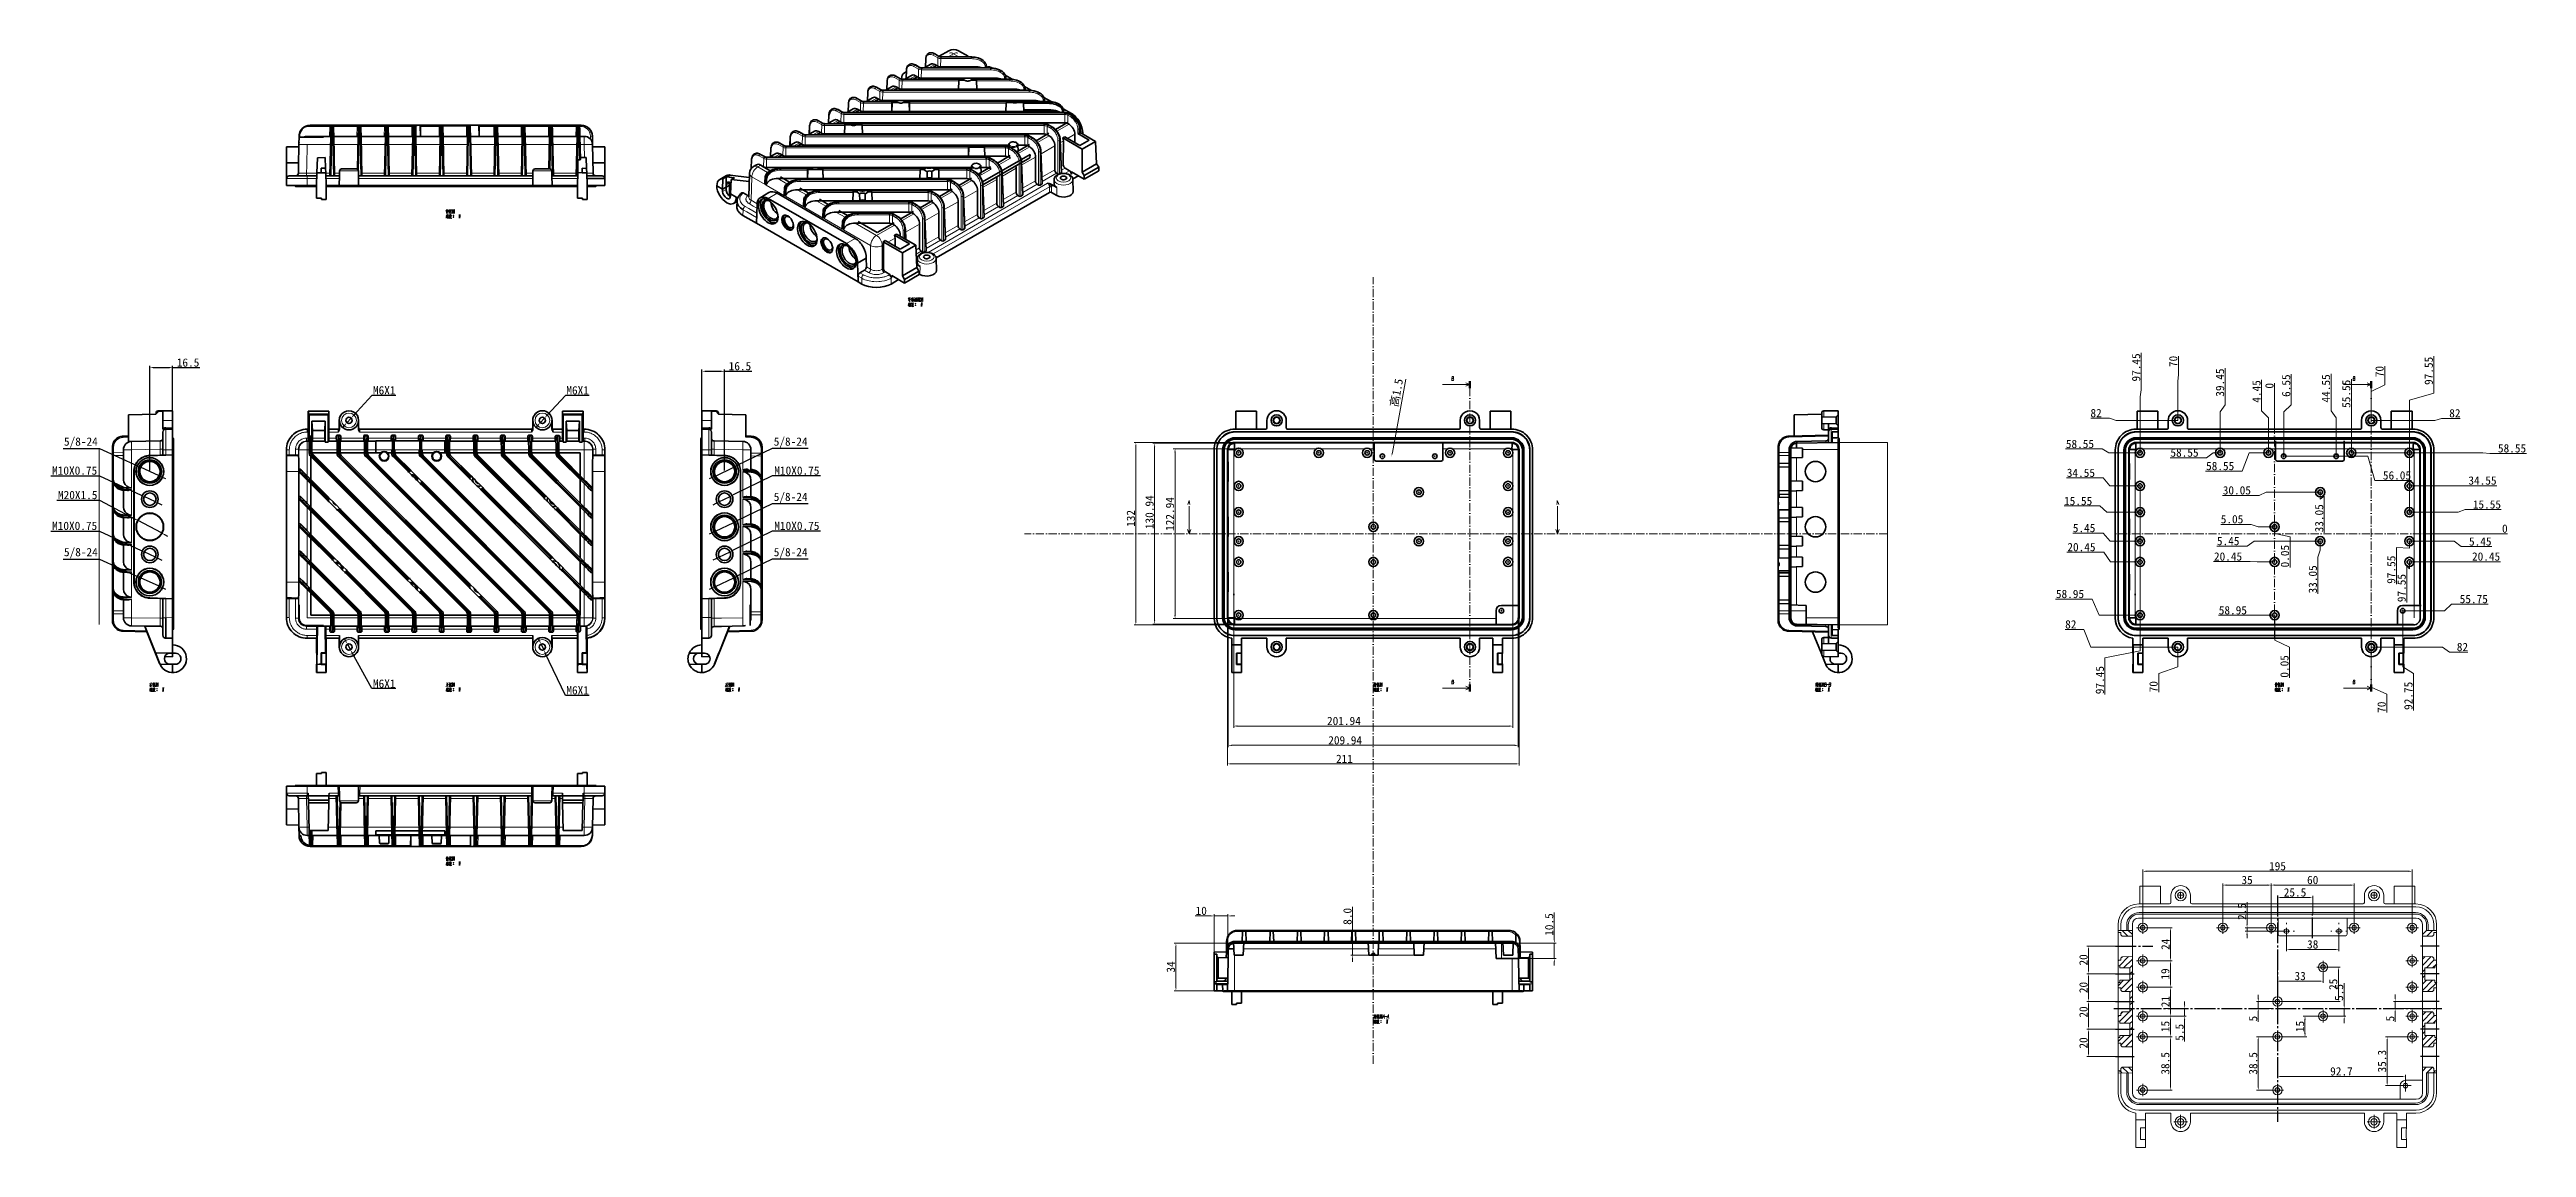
# Model space of a CAD drawing. Header units: millimetres. Extents: x -2350 to -557, y -483 to 312.
import ezdxf

# ---------------------------------------------------------------- set-up
doc = ezdxf.new("R2010")
doc.units = ezdxf.units.MM
doc.header["$LTSCALE"] = 0.5
doc.header["$PDSIZE"] = -1
doc.linetypes.add('DASHDOT', pattern=[18.5, 12, -3, 0.5, -3])
doc.linetypes.add('EB_DASHDOT', pattern=[39, 30, -3, 3, -3])
doc.layers.get('0').update_dxf_attribs({"lineweight": 0})
doc.layers.add('CAXA0', color=7, linetype='Continuous', lineweight=70)
doc.layers.add('CAXA1', color=1, linetype='EB_DASHDOT', lineweight=25)
doc.styles.get("Standard").update_dxf_attribs({"font": ''})
doc.styles.get('Standard').set_extended_font_data('FangSong_GB2312')
doc.dimstyles.get("Standard").update_dxf_attribs({"dimtxt": 0.18, "dimasz": 0.18, "dimexe": 0.18, "dimexo": 0.0625, "dimgap": 0.09, "dimtad": 0, "dimtih": 1, "dimtoh": 1, "dimdec": 4, "dimzin": 0, "dimdsep": 46, "dimtxsty": 'Standard', "dimcen": 0.09, "dimadec": 0, "dimazin": 0, "dimtfac": 1, "dimtdec": 4, "dimtofl": 0, "dimtmove": 0, "dimatfit": 3, "dimfxl": 0, "dimtolj": 1, "dimtzin": 0, "dimarcsym": 0})
doc.dimstyles.new('副本ISO-25', dxfattribs={"dimtxt": 6, "dimasz": 2.5, "dimexe": 1.25, "dimexo": 0.625, "dimtad": 1, "dimtoh": 1, "dimdec": 1, "dimzin": 0, "dimdsep": 46, "dimtxsty": 'Standard', "dimcen": 0, "dimdle": 5, "dimclrd": 1, "dimclre": 1, "dimadec": 0, "dimazin": 0, "dimtfac": 1, "dimtdec": 1, "dimtmove": 0, "dimatfit": 3, "dimfxl": 0, "dimlwd": 25, "dimlwe": 25, "dimarcsym": 0})

msp = doc.modelspace()

# ---------------------------------------------------------------- blocks, each defined once
blk = doc.blocks.new('*D141')
at = {"color": 1, "lineweight": 20}
blk.add_line((-624.5, -38.4), (-571.3, -38.4), dxfattribs=at)
at = {"layer": 'Defpoints', "color": 0}
for p in [(-739.8, -38.4), (-624.5, -38.4), (-575.5, -38.4)]:
    blk.add_point(p, dxfattribs=at)
at = {"color": 0, "insert": (-573.1, -34.7), "char_height": 6, "attachment_point": 5}
blk.add_mtext('0', dxfattribs=at)
blk = doc.blocks.new('*D142')
at = {"color": 1, "lineweight": 20}
blk.add_line((-739.8, 37.3), (-739.8, 70.5), dxfattribs=at)
at = {"layer": 'Defpoints', "color": 0}
for p in [(-739.8, 66.3), (-739.8, 37.3), (-739.8, -38.4)]:
    blk.add_point(p, dxfattribs=at)
at = {"color": 0, "insert": (-743.5, 68.7), "char_height": 6, "attachment_point": 5, "rotation": 90}
blk.add_mtext('0', dxfattribs=at)
blk = doc.blocks.new('*D143')
at = {"color": 1, "lineweight": 20}
for p, q in [((-727.7, 54.9), (-727.7, 77.1)), ((-733.2, 49.9), (-727.7, 54.9)), ((-733.2, 17.7), (-733.2, 49.9))]:
    blk.add_line(p, q, dxfattribs=at)
at = {"layer": 'Defpoints', "color": 0}
for p in [(-727.7, 59.9), (-733.2, 17.7), (-739.8, -38.4)]:
    blk.add_point(p, dxfattribs=at)
at = {"color": 0, "insert": (-731.4, 68.8), "char_height": 6, "attachment_point": 5, "rotation": 90}
blk.add_mtext('6.55', dxfattribs=at)
blk = doc.blocks.new('*D144')
at = {"color": 1, "lineweight": 20}
for p, q in [((-749.2, 50.6), (-749.2, 72.9)), ((-744.2, 45.6), (-749.2, 50.6)), ((-744.2, 20.2), (-744.2, 45.6))]:
    blk.add_line(p, q, dxfattribs=at)
at = {"layer": 'Defpoints', "color": 0}
for p in [(-749.2, 55.6), (-744.2, 20.2), (-739.8, -38.4)]:
    blk.add_point(p, dxfattribs=at)
at = {"color": 0, "insert": (-752.9, 64.6), "char_height": 6, "attachment_point": 5, "rotation": 90}
blk.add_mtext('4.45', dxfattribs=at)
blk = doc.blocks.new('*D145')
at = {"color": 1, "lineweight": 20}
for p, q in [((-698.9, 50.6), (-698.9, 77.3)), ((-695.2, 45.6), (-698.9, 50.6)), ((-695.2, 17.7), (-695.2, 45.6))]:
    blk.add_line(p, q, dxfattribs=at)
at = {"layer": 'Defpoints', "color": 0}
for p in [(-698.9, 55.6), (-695.2, 17.7), (-739.8, -38.4)]:
    blk.add_point(p, dxfattribs=at)
at = {"color": 0, "insert": (-702.6, 66.8), "char_height": 6, "attachment_point": 5, "rotation": 90}
blk.add_mtext('44.55', dxfattribs=at)
blk = doc.blocks.new('*D146')
at = {"color": 1, "lineweight": 20}
for p, q in [((-684.2, 46.9), (-684.2, 73.4)), ((-684.2, 41.9), (-684.2, 46.9)), ((-684.2, 20.2), (-684.2, 41.9))]:
    blk.add_line(p, q, dxfattribs=at)
at = {"layer": 'Defpoints', "color": 0}
for p in [(-684.2, 51.9), (-684.2, 20.2), (-739.8, -38.4)]:
    blk.add_point(p, dxfattribs=at)
at = {"color": 0, "insert": (-687.9, 62.9), "char_height": 6, "attachment_point": 5, "rotation": 90}
blk.add_mtext('55.55', dxfattribs=at)
blk = doc.blocks.new('*D147')
at = {"color": 1, "lineweight": 20}
for p, q in [((-660.1, 69.5), (-660.1, 82.9)), ((-669.8, 64.5), (-660.1, 69.5)), ((-669.8, 43.6), (-669.8, 64.5))]:
    blk.add_line(p, q, dxfattribs=at)
at = {"layer": 'Defpoints', "color": 0}
for p in [(-660.1, 74.5), (-669.8, 43.6), (-739.8, -38.4)]:
    blk.add_point(p, dxfattribs=at)
at = {"color": 0, "insert": (-663.8, 79), "char_height": 6, "attachment_point": 5, "rotation": 90}
blk.add_mtext('70', dxfattribs=at)
blk = doc.blocks.new('*D148')
at = {"color": 1, "lineweight": 20}
for p, q in [((-809.4, 76.8), (-809.4, 90.2)), ((-809.8, 71.8), (-809.4, 76.8)), ((-809.8, 43.6), (-809.8, 71.8))]:
    blk.add_line(p, q, dxfattribs=at)
at = {"layer": 'Defpoints', "color": 0}
for p in [(-809.4, 81.8), (-809.8, 43.6), (-739.8, -38.4)]:
    blk.add_point(p, dxfattribs=at)
at = {"color": 0, "insert": (-813.1, 86.3), "char_height": 6, "attachment_point": 5, "rotation": 90}
blk.add_mtext('70', dxfattribs=at)
blk = doc.blocks.new('*D149')
at = {"color": 1, "lineweight": 20}
for p, q in [((-859.4, 45.3), (-872.9, 45.3)), ((-854.4, 43.6), (-859.4, 45.3)), ((-809.8, 43.6), (-854.4, 43.6))]:
    blk.add_line(p, q, dxfattribs=at)
at = {"layer": 'Defpoints', "color": 0}
for p in [(-864.4, 45.3), (-809.8, 43.6), (-739.8, -38.4)]:
    blk.add_point(p, dxfattribs=at)
at = {"color": 0, "insert": (-869, 48.9), "char_height": 6, "attachment_point": 5}
blk.add_mtext('82', dxfattribs=at)
blk = doc.blocks.new('*D150')
at = {"color": 1, "lineweight": 20}
for p, q in [((-669.8, 43.6), (-623.9, 43.6)), ((-623.9, 43.6), (-618.9, 45.1)), ((-618.9, 45.1), (-605.4, 45.1))]:
    blk.add_line(p, q, dxfattribs=at)
at = {"layer": 'Defpoints', "color": 0}
for p in [(-669.8, 43.6), (-613.9, 45.1), (-739.8, -38.4)]:
    blk.add_point(p, dxfattribs=at)
at = {"color": 0, "insert": (-609.3, 48.8), "char_height": 6, "attachment_point": 5}
blk.add_mtext('82', dxfattribs=at)
blk = doc.blocks.new('*D151')
at = {"color": 1, "lineweight": 20}
for p, q in [((-684.2, 20.2), (-589, 20.2)), ((-589, 20.2), (-584, 19.7)), ((-584, 19.7), (-557.5, 19.7))]:
    blk.add_line(p, q, dxfattribs=at)
at = {"layer": 'Defpoints', "color": 0}
for p in [(-684.2, 20.2), (-579, 19.7), (-739.8, -38.4)]:
    blk.add_point(p, dxfattribs=at)
at = {"color": 0, "insert": (-567.9, 23.4), "char_height": 6, "attachment_point": 5}
blk.add_mtext('58.55', dxfattribs=at)
blk = doc.blocks.new('*D152')
at = {"color": 1, "lineweight": 20}
for p, q in [((-642.2, -3.8), (-610.3, -3.8)), ((-610.3, -3.8), (-605.3, -3.6)), ((-605.3, -3.6), (-578.8, -3.6))]:
    blk.add_line(p, q, dxfattribs=at)
at = {"layer": 'Defpoints', "color": 0}
for p in [(-642.2, -3.8), (-600.3, -3.6), (-739.8, -38.4)]:
    blk.add_point(p, dxfattribs=at)
at = {"color": 0, "insert": (-589.3, 0.1), "char_height": 6, "attachment_point": 5}
blk.add_mtext('34.55', dxfattribs=at)
blk = doc.blocks.new('*D153')
at = {"color": 1, "lineweight": 20}
for p, q in [((-642.2, -22.8), (-606.9, -22.8)), ((-606.9, -22.8), (-601.9, -20.8)), ((-601.9, -20.8), (-575.9, -20.8))]:
    blk.add_line(p, q, dxfattribs=at)
at = {"layer": 'Defpoints', "color": 0}
for p in [(-642.2, -22.8), (-596.9, -20.8), (-739.8, -38.4)]:
    blk.add_point(p, dxfattribs=at)
at = {"color": 0, "insert": (-586.1, -17.2), "char_height": 6, "attachment_point": 5}
blk.add_mtext('15.55', dxfattribs=at)
blk = doc.blocks.new('*D154')
at = {"color": 1, "lineweight": 20}
for p, q in [((-642.2, -43.8), (-609.8, -43.8)), ((-609.8, -43.8), (-604.8, -47.7)), ((-604.8, -47.7), (-582.6, -47.7))]:
    blk.add_line(p, q, dxfattribs=at)
at = {"layer": 'Defpoints', "color": 0}
for p in [(-739.8, -38.4), (-642.2, -43.8), (-599.8, -47.7)]:
    blk.add_point(p, dxfattribs=at)
at = {"color": 0, "insert": (-590.9, -44), "char_height": 6, "attachment_point": 5}
blk.add_mtext('5.45', dxfattribs=at)
blk = doc.blocks.new('*D155')
at = {"color": 1, "lineweight": 20}
for p, q in [((-642.2, -58.8), (-607.8, -58.8)), ((-607.8, -58.8), (-602.8, -58.6)), ((-602.8, -58.6), (-576.3, -58.6))]:
    blk.add_line(p, q, dxfattribs=at)
at = {"layer": 'Defpoints', "color": 0}
for p in [(-739.8, -38.4), (-642.2, -58.8), (-597.8, -58.6)]:
    blk.add_point(p, dxfattribs=at)
at = {"color": 0, "insert": (-586.7, -54.9), "char_height": 6, "attachment_point": 5}
blk.add_mtext('20.45', dxfattribs=at)
blk = doc.blocks.new('*D156')
at = {"color": 1, "lineweight": 20}
for p, q in [((-616.7, -94.1), (-611.7, -89.4)), ((-611.7, -89.4), (-585.1, -89.4)), ((-647, -94.1), (-616.7, -94.1))]:
    blk.add_line(p, q, dxfattribs=at)
at = {"layer": 'Defpoints', "color": 0}
for p in [(-739.8, -38.4), (-606.7, -89.4), (-647, -94.1)]:
    blk.add_point(p, dxfattribs=at)
at = {"color": 0, "insert": (-595.6, -85.7), "char_height": 6, "attachment_point": 5}
blk.add_mtext('55.75', dxfattribs=at)
blk = doc.blocks.new('*D157')
at = {"color": 1, "lineweight": 20}
for p, q in [((-775.6, 54.9), (-775.6, 81.4)), ((-779.2, 49.9), (-775.6, 54.9)), ((-779.2, 20.2), (-779.2, 49.9))]:
    blk.add_line(p, q, dxfattribs=at)
at = {"layer": 'Defpoints', "color": 0}
for p in [(-775.6, 59.9), (-779.2, 20.2), (-739.8, -38.4)]:
    blk.add_point(p, dxfattribs=at)
at = {"color": 0, "insert": (-779.3, 71), "char_height": 6, "attachment_point": 5, "rotation": 90}
blk.add_mtext('39.45', dxfattribs=at)
blk = doc.blocks.new('*D158')
at = {"color": 1, "lineweight": 20}
for p, q in [((-836.3, 65.8), (-836.3, 92.5)), ((-837.2, 60.8), (-836.3, 65.8)), ((-837.2, 20.2), (-837.2, 60.8))]:
    blk.add_line(p, q, dxfattribs=at)
at = {"layer": 'Defpoints', "color": 0}
for p in [(-836.3, 70.8), (-837.2, 20.2), (-739.8, -38.4)]:
    blk.add_point(p, dxfattribs=at)
at = {"color": 0, "insert": (-840, 82), "char_height": 6, "attachment_point": 5, "rotation": 90}
blk.add_mtext('97.45', dxfattribs=at)
blk = doc.blocks.new('*D159')
at = {"color": 1, "lineweight": 20}
for p, q in [((-864, 2), (-890.5, 2)), ((-859, -3.8), (-864, 2)), ((-837.2, -3.8), (-859, -3.8))]:
    blk.add_line(p, q, dxfattribs=at)
at = {"layer": 'Defpoints', "color": 0}
for p in [(-869, 2), (-837.2, -3.8), (-739.8, -38.4)]:
    blk.add_point(p, dxfattribs=at)
at = {"color": 0, "insert": (-880, 5.7), "char_height": 6, "attachment_point": 5}
blk.add_mtext('34.55', dxfattribs=at)
blk = doc.blocks.new('*D160')
at = {"color": 1, "lineweight": 20}
for p, q in [((-864.7, 23), (-891.2, 23)), ((-859.7, 20.2), (-864.7, 23)), ((-837.2, 20.2), (-859.7, 20.2))]:
    blk.add_line(p, q, dxfattribs=at)
at = {"layer": 'Defpoints', "color": 0}
for p in [(-869.7, 23), (-837.2, 20.2), (-739.8, -38.4)]:
    blk.add_point(p, dxfattribs=at)
at = {"color": 0, "insert": (-880.7, 26.6), "char_height": 6, "attachment_point": 5}
blk.add_mtext('58.55', dxfattribs=at)
blk = doc.blocks.new('*D161')
at = {"color": 1, "lineweight": 20}
for p, q in [((-784.2, 20.2), (-789, 16.6)), ((-779.2, 20.2), (-784.2, 20.2)), ((-789, 16.6), (-815.5, 16.6))]:
    blk.add_line(p, q, dxfattribs=at)
at = {"layer": 'Defpoints', "color": 0}
for p in [(-779.2, 20.2), (-794, 16.6), (-739.8, -38.4)]:
    blk.add_point(p, dxfattribs=at)
at = {"color": 0, "insert": (-805, 20.3), "char_height": 6, "attachment_point": 5}
blk.add_mtext('58.55', dxfattribs=at)
blk = doc.blocks.new('*D162')
at = {"color": 1, "lineweight": 20}
for p, q in [((-758.2, 20.2), (-763.2, 6.9)), ((-744.2, 20.2), (-758.2, 20.2)), ((-763.2, 6.9), (-789.7, 6.9))]:
    blk.add_line(p, q, dxfattribs=at)
at = {"layer": 'Defpoints', "color": 0}
for p in [(-744.2, 20.2), (-768.2, 6.9), (-739.8, -38.4)]:
    blk.add_point(p, dxfattribs=at)
at = {"color": 0, "insert": (-779.2, 10.6), "char_height": 6, "attachment_point": 5}
blk.add_mtext('58.55', dxfattribs=at)
blk = doc.blocks.new('*D163')
at = {"color": 1, "lineweight": 20}
for p, q in [((-733.2, 17.7), (-672.3, 17.7)), ((-672.3, 17.7), (-667.3, 0.2)), ((-667.3, 0.2), (-640.8, 0.2))]:
    blk.add_line(p, q, dxfattribs=at)
at = {"layer": 'Defpoints', "color": 0}
for p in [(-733.2, 17.7), (-662.3, 0.2), (-739.8, -38.4)]:
    blk.add_point(p, dxfattribs=at)
at = {"color": 0, "insert": (-651.2, 3.8), "char_height": 6, "attachment_point": 5}
blk.add_mtext('56.05', dxfattribs=at)
blk = doc.blocks.new('*D164')
at = {"color": 1, "lineweight": 20}
for p, q in [((-866.2, -18.3), (-892.2, -18.3)), ((-861.2, -22.8), (-866.2, -18.3)), ((-837.2, -22.8), (-861.2, -22.8))]:
    blk.add_line(p, q, dxfattribs=at)
at = {"layer": 'Defpoints', "color": 0}
for p in [(-871.2, -18.3), (-837.2, -22.8), (-739.8, -38.4)]:
    blk.add_point(p, dxfattribs=at)
at = {"color": 0, "insert": (-882, -14.7), "char_height": 6, "attachment_point": 5}
blk.add_mtext('15.55', dxfattribs=at)
blk = doc.blocks.new('*D165')
at = {"color": 1, "lineweight": 20}
for p, q in [((-863.8, -37.9), (-885.9, -37.9)), ((-858.8, -43.8), (-863.8, -37.9)), ((-837.2, -43.8), (-858.8, -43.8))]:
    blk.add_line(p, q, dxfattribs=at)
at = {"layer": 'Defpoints', "color": 0}
for p in [(-868.8, -37.9), (-837.2, -43.8), (-739.8, -38.4)]:
    blk.add_point(p, dxfattribs=at)
at = {"color": 0, "insert": (-877.7, -34.3), "char_height": 6, "attachment_point": 5}
blk.add_mtext('5.45', dxfattribs=at)
blk = doc.blocks.new('*D166')
at = {"color": 1, "lineweight": 20}
for p, q in [((-863.5, -51.8), (-890.1, -51.8)), ((-858.5, -58.8), (-863.5, -51.8)), ((-837.2, -58.8), (-858.5, -58.8))]:
    blk.add_line(p, q, dxfattribs=at)
at = {"layer": 'Defpoints', "color": 0}
for p in [(-868.5, -51.8), (-739.8, -38.4), (-837.2, -58.8)]:
    blk.add_point(p, dxfattribs=at)
at = {"color": 0, "insert": (-879.6, -48.1), "char_height": 6, "attachment_point": 5}
blk.add_mtext('20.45', dxfattribs=at)
blk = doc.blocks.new('*D167')
at = {"color": 1, "lineweight": 20}
for p, q in [((-871.9, -85.7), (-898.4, -85.7)), ((-866.9, -97.3), (-871.9, -85.7)), ((-837.2, -97.3), (-866.9, -97.3))]:
    blk.add_line(p, q, dxfattribs=at)
at = {"layer": 'Defpoints', "color": 0}
for p in [(-739.8, -38.4), (-876.9, -85.7), (-837.2, -97.3)]:
    blk.add_point(p, dxfattribs=at)
at = {"color": 0, "insert": (-887.9, -82), "char_height": 6, "attachment_point": 5}
blk.add_mtext('58.95', dxfattribs=at)
blk = doc.blocks.new('*D168')
at = {"color": 1, "lineweight": 20}
for p, q in [((-877.8, -107.6), (-891.3, -107.6)), ((-872.8, -120.4), (-877.8, -107.6)), ((-809.8, -120.4), (-872.8, -120.4))]:
    blk.add_line(p, q, dxfattribs=at)
at = {"layer": 'Defpoints', "color": 0}
for p in [(-739.8, -38.4), (-882.8, -107.6), (-809.8, -120.4)]:
    blk.add_point(p, dxfattribs=at)
at = {"color": 0, "insert": (-887.3, -104), "char_height": 6, "attachment_point": 5}
blk.add_mtext('82', dxfattribs=at)
blk = doc.blocks.new('*D169')
at = {"color": 1, "lineweight": 20}
for p, q in [((-837.2, -3.8), (-837.2, -123.2)), ((-837.2, -123.2), (-862.6, -128.2)), ((-862.6, -128.2), (-862.6, -154.8))]:
    blk.add_line(p, q, dxfattribs=at)
at = {"layer": 'Defpoints', "color": 0}
for p in [(-837.2, -3.8), (-739.8, -38.4), (-862.6, -133.2)]:
    blk.add_point(p, dxfattribs=at)
at = {"color": 0, "insert": (-866.3, -144.3), "char_height": 6, "attachment_point": 5, "rotation": 90}
blk.add_mtext('97.45', dxfattribs=at)
blk = doc.blocks.new('*D170')
at = {"color": 1, "lineweight": 20}
for p, q in [((-809.8, -120.4), (-809.8, -134.6)), ((-809.8, -134.6), (-823.7, -139.6)), ((-823.7, -139.6), (-823.7, -153))]:
    blk.add_line(p, q, dxfattribs=at)
at = {"layer": 'Defpoints', "color": 0}
for p in [(-739.8, -38.4), (-809.8, -120.4), (-823.7, -144.6)]:
    blk.add_point(p, dxfattribs=at)
at = {"color": 0, "insert": (-827.4, -149.1), "char_height": 6, "attachment_point": 5, "rotation": 90}
blk.add_mtext('70', dxfattribs=at)
blk = doc.blocks.new('*D171')
at = {"color": 1, "lineweight": 20}
for p, q in [((-739.7, -97.3), (-739.7, -115.4)), ((-739.7, -115.4), (-728.9, -120.4)), ((-728.9, -120.4), (-728.9, -142.7))]:
    blk.add_line(p, q, dxfattribs=at)
at = {"layer": 'Defpoints', "color": 0}
for p in [(-739.8, -38.4), (-739.7, -97.3), (-728.9, -125.4)]:
    blk.add_point(p, dxfattribs=at)
at = {"color": 0, "insert": (-732.6, -134.4), "char_height": 6, "attachment_point": 5, "rotation": 90}
blk.add_mtext('0.05', dxfattribs=at)
blk = doc.blocks.new('*D172')
at = {"color": 1, "lineweight": 20}
for p, q in [((-753.9, -97.4), (-780.4, -97.4)), ((-748.9, -97.3), (-753.9, -97.4)), ((-739.7, -97.3), (-748.9, -97.3))]:
    blk.add_line(p, q, dxfattribs=at)
at = {"layer": 'Defpoints', "color": 0}
for p in [(-739.8, -38.4), (-758.9, -97.4), (-739.7, -97.3)]:
    blk.add_point(p, dxfattribs=at)
at = {"color": 0, "insert": (-770, -93.8), "char_height": 6, "attachment_point": 5}
blk.add_mtext('58.95', dxfattribs=at)
blk = doc.blocks.new('*D173')
at = {"color": 1, "lineweight": 20}
for p, q in [((-669.8, -120.4), (-618.3, -120.4)), ((-618.3, -120.4), (-613.3, -124)), ((-613.3, -124), (-599.9, -124))]:
    blk.add_line(p, q, dxfattribs=at)
at = {"layer": 'Defpoints', "color": 0}
for p in [(-739.8, -38.4), (-669.8, -120.4), (-608.3, -124)]:
    blk.add_point(p, dxfattribs=at)
at = {"color": 0, "insert": (-603.8, -120.4), "char_height": 6, "attachment_point": 5}
blk.add_mtext('82', dxfattribs=at)
blk = doc.blocks.new('*D174')
at = {"color": 1, "lineweight": 20}
for p, q in [((-669.8, -120.4), (-669.8, -149.4)), ((-669.8, -149.4), (-658.6, -154.4)), ((-658.6, -154.4), (-658.6, -167.8))]:
    blk.add_line(p, q, dxfattribs=at)
at = {"layer": 'Defpoints', "color": 0}
for p in [(-739.8, -38.4), (-669.8, -120.4), (-658.6, -159.4)]:
    blk.add_point(p, dxfattribs=at)
at = {"color": 0, "insert": (-662.3, -163.9), "char_height": 6, "attachment_point": 5, "rotation": 90}
blk.add_mtext('70', dxfattribs=at)
blk = doc.blocks.new('*D175')
at = {"color": 1, "lineweight": 20}
for p, q in [((-647, -94.1), (-647, -134.6)), ((-647, -134.6), (-639.2, -139.6)), ((-639.2, -139.6), (-639.2, -166.3))]:
    blk.add_line(p, q, dxfattribs=at)
at = {"layer": 'Defpoints', "color": 0}
for p in [(-739.8, -38.4), (-647, -94.1), (-639.2, -144.6)]:
    blk.add_point(p, dxfattribs=at)
at = {"color": 0, "insert": (-642.9, -155.7), "char_height": 6, "attachment_point": 5, "rotation": 90}
blk.add_mtext('92.75', dxfattribs=at)
blk = doc.blocks.new('*D176')
at = {"color": 1, "lineweight": 20}
for p, q in [((-757.4, -58.5), (-784, -58.5)), ((-752.4, -58.8), (-757.4, -58.5)), ((-739.7, -58.8), (-752.4, -58.8))]:
    blk.add_line(p, q, dxfattribs=at)
at = {"layer": 'Defpoints', "color": 0}
for p in [(-739.8, -38.4), (-762.4, -58.5), (-739.7, -58.8)]:
    blk.add_point(p, dxfattribs=at)
at = {"color": 0, "insert": (-773.5, -54.9), "char_height": 6, "attachment_point": 5}
blk.add_mtext('20.45', dxfattribs=at)
blk = doc.blocks.new('*D177')
at = {"color": 1, "lineweight": 20}
for p, q in [((-756.7, -31.6), (-778.8, -31.6)), ((-751.7, -33.3), (-756.7, -31.6)), ((-739.7, -33.3), (-751.7, -33.3))]:
    blk.add_line(p, q, dxfattribs=at)
at = {"layer": 'Defpoints', "color": 0}
for p in [(-761.7, -31.6), (-739.7, -33.3), (-739.8, -38.4)]:
    blk.add_point(p, dxfattribs=at)
at = {"color": 0, "insert": (-770.6, -27.9), "char_height": 6, "attachment_point": 5}
blk.add_mtext('5.05', dxfattribs=at)
blk = doc.blocks.new('*D178')
at = {"color": 1, "lineweight": 20}
for p, q in [((-706.7, -50.3), (-708.4, -55.3)), ((-706.7, -43.8), (-706.7, -50.3)), ((-708.4, -55.3), (-708.4, -81.8))]:
    blk.add_line(p, q, dxfattribs=at)
at = {"layer": 'Defpoints', "color": 0}
for p in [(-739.8, -38.4), (-706.7, -43.8), (-708.4, -60.3)]:
    blk.add_point(p, dxfattribs=at)
at = {"color": 0, "insert": (-712.1, -71.4), "char_height": 6, "attachment_point": 5, "rotation": 90}
blk.add_mtext('33.05', dxfattribs=at)
blk = doc.blocks.new('*D179')
at = {"color": 1, "lineweight": 20}
for p, q in [((-759.6, -47.4), (-781.7, -47.4)), ((-754.6, -43.8), (-759.6, -47.4)), ((-706.7, -43.8), (-754.6, -43.8))]:
    blk.add_line(p, q, dxfattribs=at)
at = {"layer": 'Defpoints', "color": 0}
for p in [(-764.6, -47.4), (-739.8, -38.4), (-706.7, -43.8)]:
    blk.add_point(p, dxfattribs=at)
at = {"color": 0, "insert": (-773.4, -43.7), "char_height": 6, "attachment_point": 5}
blk.add_mtext('5.45', dxfattribs=at)
blk = doc.blocks.new('*D180')
at = {"color": 1, "lineweight": 20}
for p, q in [((-751, -10.7), (-777.5, -10.7)), ((-746, -8.3), (-751, -10.7)), ((-706.7, -8.3), (-746, -8.3))]:
    blk.add_line(p, q, dxfattribs=at)
at = {"layer": 'Defpoints', "color": 0}
for p in [(-756, -10.7), (-706.7, -8.3), (-739.8, -38.4)]:
    blk.add_point(p, dxfattribs=at)
at = {"color": 0, "insert": (-767.1, -7), "char_height": 6, "attachment_point": 5}
blk.add_mtext('30.05', dxfattribs=at)
blk = doc.blocks.new('*D181')
at = {"color": 1, "lineweight": 20}
for p, q in [((-706.7, -8.3), (-706.7, -13.3)), ((-706.7, -13.3), (-703.8, -11.2)), ((-703.8, -11.2), (-703.8, -37.7))]:
    blk.add_line(p, q, dxfattribs=at)
at = {"layer": 'Defpoints', "color": 0}
for p in [(-706.7, -8.3), (-703.8, -16.2), (-739.8, -38.4)]:
    blk.add_point(p, dxfattribs=at)
at = {"color": 0, "insert": (-707.5, -27.2), "char_height": 6, "attachment_point": 5, "rotation": 90}
blk.add_mtext('33.05', dxfattribs=at)
blk = doc.blocks.new('*D182')
at = {"color": 1, "lineweight": 20}
for p, q in [((-642.2, -63.8), (-644.1, -61.6)), ((-644.1, -61.6), (-644.1, -88.2)), ((-642.2, -58.8), (-642.2, -63.8))]:
    blk.add_line(p, q, dxfattribs=at)
at = {"layer": 'Defpoints', "color": 0}
for p in [(-739.8, -38.4), (-644.1, -66.6), (-642.2, -58.8)]:
    blk.add_point(p, dxfattribs=at)
at = {"color": 0, "insert": (-647.8, -77.7), "char_height": 6, "attachment_point": 5, "rotation": 90}
blk.add_mtext('97.55', dxfattribs=at)
blk = doc.blocks.new('*D183')
at = {"color": 1, "lineweight": 20}
for p, q in [((-642.2, -48.8), (-651.6, -48.3)), ((-651.6, -48.3), (-651.6, -74.9)), ((-642.2, -43.8), (-642.2, -48.8))]:
    blk.add_line(p, q, dxfattribs=at)
at = {"layer": 'Defpoints', "color": 0}
for p in [(-739.8, -38.4), (-651.6, -53.3), (-642.2, -43.8)]:
    blk.add_point(p, dxfattribs=at)
at = {"color": 0, "insert": (-655.3, -64.4), "char_height": 6, "attachment_point": 5, "rotation": 90}
blk.add_mtext('97.55', dxfattribs=at)
blk = doc.blocks.new('*D184')
at = {"color": 1, "lineweight": 20}
for p, q in [((-624.6, 63.4), (-624.6, 90.1)), ((-642.2, 58.4), (-624.6, 63.4)), ((-642.2, -22.8), (-642.2, 58.4))]:
    blk.add_line(p, q, dxfattribs=at)
at = {"layer": 'Defpoints', "color": 0}
for p in [(-624.6, 68.4), (-642.2, -22.8), (-739.8, -38.4)]:
    blk.add_point(p, dxfattribs=at)
at = {"color": 0, "insert": (-628.2, 79.5), "char_height": 6, "attachment_point": 5, "rotation": 90}
blk.add_mtext('97.55', dxfattribs=at)
blk = doc.blocks.new('*D185')
at = {"color": 1, "lineweight": 20}
for p, q in [((-739.7, -33.3), (-739.7, -38.3)), ((-739.7, -38.3), (-728.6, -40.6)), ((-728.6, -40.6), (-728.6, -62.9))]:
    blk.add_line(p, q, dxfattribs=at)
at = {"layer": 'Defpoints', "color": 0}
for p in [(-739.7, -33.3), (-739.8, -38.4), (-728.6, -45.6)]:
    blk.add_point(p, dxfattribs=at)
at = {"color": 0, "insert": (-732.3, -54.6), "char_height": 6, "attachment_point": 5, "rotation": 90}
blk.add_mtext('0.05', dxfattribs=at)
blk = doc.blocks.new('*D186')
at = {"color": 1, "lineweight": 20}
for p, q in [((-1510, -315), (-1521.1, -315)), ((-1507.5, -352.6), (-1507.5, -313.7)), ((-1507.5, -315), (-1497.5, -315)), ((-1497.5, -357.7), (-1497.5, -313.7)), ((-1495, -315), (-1492.5, -315))]:
    blk.add_line(p, q, dxfattribs=at)
at = {"color": 1}
for points in [[(-1510, -315.4), (-1510, -314.6), (-1507.5, -315)], [(-1495, -314.6), (-1495, -315.4), (-1497.5, -315)]]:
    blk.add_solid(points, dxfattribs=at)
at = {"layer": 'Defpoints', "color": 0}
for p in [(-1497.5, -315), (-1507.5, -352.6), (-1497.5, -357.7)]:
    blk.add_point(p, dxfattribs=at)
at = {"color": 0, "insert": (-1516.8, -311.3), "char_height": 6, "attachment_point": 5}
blk.add_mtext('10', dxfattribs=at)
blk = doc.blocks.new('*D187')
at = {"color": 1, "lineweight": 20}
for p, q in [((-1261.2, -332.3), (-1261.2, -312.5)), ((-1306.1, -334.8), (-1259.9, -334.8)), ((-1261.2, -345.8), (-1261.2, -334.8)), ((-1295, -345.8), (-1259.9, -345.8)), ((-1261.2, -348.3), (-1261.2, -350.8))]:
    blk.add_line(p, q, dxfattribs=at)
at = {"color": 1}
for points in [[(-1261.6, -332.3), (-1260.8, -332.3), (-1261.2, -334.8)], [(-1260.8, -348.3), (-1261.6, -348.3), (-1261.2, -345.8)]]:
    blk.add_solid(points, dxfattribs=at)
at = {"layer": 'Defpoints', "color": 0}
for p in [(-1306.1, -334.8), (-1261.2, -334.8), (-1295, -345.8)]:
    blk.add_point(p, dxfattribs=at)
at = {"color": 0, "insert": (-1264.9, -321.2), "char_height": 6, "attachment_point": 5, "rotation": 90}
blk.add_mtext('10.5', dxfattribs=at)
blk = doc.blocks.new('*D188')
at = {"color": 1, "lineweight": 20}
for p, q in [((-1407.2, -332.3), (-1407.2, -308.5)), ((-1375.7, -334.8), (-1408.4, -334.8)), ((-1407.2, -343.3), (-1407.2, -334.8)), ((-1355.8, -343.3), (-1408.4, -343.3)), ((-1407.2, -345.8), (-1407.2, -348.3))]:
    blk.add_line(p, q, dxfattribs=at)
at = {"color": 1}
for points in [[(-1407.6, -332.3), (-1406.8, -332.3), (-1407.2, -334.8)], [(-1406.8, -345.8), (-1407.6, -345.8), (-1407.2, -343.3)]]:
    blk.add_solid(points, dxfattribs=at)
at = {"layer": 'Defpoints', "color": 0}
for p in [(-1407.2, -334.8), (-1375.7, -334.8), (-1355.8, -343.3)]:
    blk.add_point(p, dxfattribs=at)
at = {"color": 0, "insert": (-1410.9, -315.3), "char_height": 6, "attachment_point": 5, "rotation": 90}
blk.add_mtext('8.0', dxfattribs=at)
blk = doc.blocks.new('*D189')
at = {"color": 1, "lineweight": 20}
for p, q in [((-1489.7, 27.6), (-1565.3, 27.6)), ((-1564.1, -101.9), (-1564.1, 25.1)), ((-1491.7, -104.4), (-1565.3, -104.4))]:
    blk.add_line(p, q, dxfattribs=at)
at = {"color": 1}
for points in [[(-1563.7, 25.1), (-1564.5, 25.1), (-1564.1, 27.6)], [(-1564.5, -101.9), (-1563.7, -101.9), (-1564.1, -104.4)]]:
    blk.add_solid(points, dxfattribs=at)
at = {"layer": 'Defpoints', "color": 0}
for p in [(-1564.1, 27.6), (-1489.7, 27.6), (-1491.7, -104.4)]:
    blk.add_point(p, dxfattribs=at)
at = {"color": 0, "insert": (-1567.7, -27.3), "char_height": 6, "attachment_point": 5, "rotation": 90}
blk.add_mtext('132', dxfattribs=at)
blk = doc.blocks.new('*D190')
at = {"color": 1, "lineweight": 20}
for p, q in [((-1497.7, -98.9), (-1497.7, -206.2)), ((-1286.7, -97.3), (-1286.7, -206.2)), ((-1495.2, -204.9), (-1289.2, -204.9))]:
    blk.add_line(p, q, dxfattribs=at)
at = {"color": 1}
for points in [[(-1495.2, -204.5), (-1495.2, -205.4), (-1497.7, -204.9)], [(-1289.2, -205.4), (-1289.2, -204.5), (-1286.7, -204.9)]]:
    blk.add_solid(points, dxfattribs=at)
at = {"layer": 'Defpoints', "color": 0}
for p in [(-1497.7, -98.9), (-1286.7, -97.3), (-1286.7, -204.9)]:
    blk.add_point(p, dxfattribs=at)
at = {"color": 0, "insert": (-1413.1, -201.3), "char_height": 6, "attachment_point": 5}
blk.add_mtext('211', dxfattribs=at)
blk = doc.blocks.new('*D191')
at = {"color": 1, "lineweight": 20}
for p, q in [((-1368.6, 73.4), (-1378.4, 20.3)), ((-1378.9, 17.7), (-1378.9, 17.8))]:
    blk.add_line(p, q, dxfattribs=at)
at = {"color": 1}
blk.add_solid([(-1378.8, 20.4), (-1378, 20.2), (-1378.9, 17.8)], dxfattribs=at)
at = {"layer": 'Defpoints', "color": 0}
for p in [(-1378.9, 17.8), (-1378.9, 17.7)]:
    blk.add_point(p, dxfattribs=at)
at = {"color": 0, "insert": (-1375.1, 63.6), "char_height": 6, "attachment_point": 5, "rotation": 79.4851}
blk.add_mtext('高1.5', dxfattribs=at)
blk = doc.blocks.new('*D192')
at = {"color": 1, "lineweight": 20}
for p, q in [((-1491, 27.1), (-1551.7, 27.1)), ((-1550.5, 24.6), (-1550.5, -101.3)), ((-1489.3, -103.8), (-1551.7, -103.8))]:
    blk.add_line(p, q, dxfattribs=at)
at = {"color": 1}
for points in [[(-1550.1, 24.6), (-1550.9, 24.6), (-1550.5, 27.1)], [(-1550.9, -101.3), (-1550.1, -101.3), (-1550.5, -103.8)]]:
    blk.add_solid(points, dxfattribs=at)
at = {"layer": 'Defpoints', "color": 0}
for p in [(-1491, 27.1), (-1550.5, -103.8), (-1489.3, -103.8)]:
    blk.add_point(p, dxfattribs=at)
at = {"color": 0, "insert": (-1554.2, -22.8), "char_height": 6, "attachment_point": 5, "rotation": 90}
blk.add_mtext('130.94', dxfattribs=at)
blk = doc.blocks.new('*D193')
at = {"color": 1, "lineweight": 20}
for p, q in [((-1484.5, 23.1), (-1537, 23.1)), ((-1535.7, 20.6), (-1535.7, -97.3)), ((-1478.1, -99.8), (-1537, -99.8))]:
    blk.add_line(p, q, dxfattribs=at)
at = {"color": 1}
for points in [[(-1535.3, 20.6), (-1536.2, 20.6), (-1535.7, 23.1)], [(-1536.2, -97.3), (-1535.3, -97.3), (-1535.7, -99.8)]]:
    blk.add_solid(points, dxfattribs=at)
at = {"layer": 'Defpoints', "color": 0}
for p in [(-1484.5, 23.1), (-1535.7, -99.8), (-1478.1, -99.8)]:
    blk.add_point(p, dxfattribs=at)
at = {"color": 0, "insert": (-1539.4, -24.1), "char_height": 6, "attachment_point": 5, "rotation": 90}
blk.add_mtext('122.94', dxfattribs=at)
blk = doc.blocks.new('*D194')
at = {"color": 1, "lineweight": 20}
for p, q in [((-1497.2, -97.9), (-1497.2, -192.8)), ((-1287.3, -95.8), (-1287.3, -192.8)), ((-1494.7, -191.5), (-1289.8, -191.5))]:
    blk.add_line(p, q, dxfattribs=at)
at = {"color": 1}
for points in [[(-1494.7, -191.1), (-1494.7, -192), (-1497.2, -191.5)], [(-1289.8, -192), (-1289.8, -191.1), (-1287.3, -191.5)]]:
    blk.add_solid(points, dxfattribs=at)
at = {"layer": 'Defpoints', "color": 0}
for p in [(-1497.2, -97.9), (-1287.3, -95.8), (-1287.3, -191.5)]:
    blk.add_point(p, dxfattribs=at)
at = {"color": 0, "insert": (-1412.6, -187.9), "char_height": 6, "attachment_point": 5}
blk.add_mtext('209.94', dxfattribs=at)
blk = doc.blocks.new('*D195')
at = {"color": 1, "lineweight": 20}
for p, q in [((-1291.3, -84.1), (-1291.3, -178.8)), ((-1493.2, -91.1), (-1493.2, -178.8)), ((-1490.7, -177.6), (-1293.8, -177.6))]:
    blk.add_line(p, q, dxfattribs=at)
at = {"color": 1}
for points in [[(-1490.7, -177.1), (-1490.7, -178), (-1493.2, -177.6)], [(-1293.8, -178), (-1293.8, -177.1), (-1291.3, -177.6)]]:
    blk.add_solid(points, dxfattribs=at)
at = {"layer": 'Defpoints', "color": 0}
for p in [(-1291.3, -84.1), (-1493.2, -91.1), (-1291.3, -177.6)]:
    blk.add_point(p, dxfattribs=at)
at = {"color": 0, "insert": (-1413.5, -173.9), "char_height": 6, "attachment_point": 5}
blk.add_mtext('201.94', dxfattribs=at)
blk = doc.blocks.new('*D196')
at = {"color": 1, "lineweight": 20}
for p, q in [((-1480.2, -334.8), (-1536.4, -334.8)), ((-1535.1, -366.6), (-1535.1, -337.3)), ((-1502.9, -369.1), (-1536.4, -369.1))]:
    blk.add_line(p, q, dxfattribs=at)
at = {"color": 1}
for points in [[(-1534.7, -337.3), (-1535.5, -337.3), (-1535.1, -334.8)], [(-1535.5, -366.6), (-1534.7, -366.6), (-1535.1, -369.1)]]:
    blk.add_solid(points, dxfattribs=at)
at = {"layer": 'Defpoints', "color": 0}
for p in [(-1535.1, -334.8), (-1480.2, -334.8), (-1502.9, -369.1)]:
    blk.add_point(p, dxfattribs=at)
at = {"color": 0, "insert": (-1538.8, -351.9), "char_height": 6, "attachment_point": 5, "rotation": 90}
blk.add_mtext('34', dxfattribs=at)
blk = doc.blocks.new('CAXBLOCK1', base_point=(-26.1, 66.7))
at = {"color": 7, "linetype": 'Continuous', "lineweight": 0}
for p, q in [((-26.1, 71.7), (-26.1, 72.6)), ((-31.1, 66.7), (-31.9, 66.7)), ((-26.1, 66.7), (-28.6, 66.7)), ((-26.1, 66.7), (-26.1, 69.2)), ((-26.1, 66.7), (-26.1, 64.2)), ((-26.1, 66.7), (-23.6, 66.7)), ((-26.1, 61.7), (-26.1, 60.8)), ((-21.1, 66.7), (-20.2, 66.7))]:
    blk.add_line(p, q, dxfattribs=at)
blk = doc.blocks.new('CAXBLOCK2', base_point=(64.9, 69.2))
at = {"color": 7, "linetype": 'Continuous', "lineweight": 0}
for p, q in [((64.9, 71.7), (64.9, 73.7)), ((62.4, 69.2), (60.4, 69.2)), ((64.9, 69.2), (62.4, 69.2)), ((64.9, 69.2), (64.9, 71.7)), ((64.9, 69.2), (64.9, 66.7)), ((64.9, 69.2), (67.4, 69.2)), ((64.9, 66.7), (64.9, 64.7)), ((67.4, 69.2), (69.4, 69.2))]:
    blk.add_line(p, q, dxfattribs=at)
blk = doc.blocks.new('CAXBLOCK3', base_point=(64.9, 45.2))
at = {"color": 7, "linetype": 'Continuous', "lineweight": 0}
for p, q in [((62.4, 45.2), (60.4, 45.2)), ((64.9, 45.2), (62.4, 45.2)), ((64.9, 47.7), (64.9, 49.7)), ((64.9, 45.2), (64.9, 47.7)), ((64.9, 45.2), (64.9, 42.7)), ((64.9, 45.2), (67.4, 45.2)), ((64.9, 42.7), (64.9, 40.7)), ((67.4, 45.2), (69.4, 45.2))]:
    blk.add_line(p, q, dxfattribs=at)
blk = doc.blocks.new('CAXBLOCK4', base_point=(64.9, 26.2))
at = {"color": 7, "linetype": 'Continuous', "lineweight": 0}
for p, q in [((62.4, 26.2), (60.4, 26.2)), ((64.9, 26.2), (62.4, 26.2)), ((64.9, 28.7), (64.9, 30.7)), ((64.9, 26.2), (64.9, 28.7)), ((64.9, 26.2), (64.9, 23.7)), ((64.9, 26.2), (67.4, 26.2)), ((64.9, 23.7), (64.9, 21.7)), ((67.4, 26.2), (69.4, 26.2))]:
    blk.add_line(p, q, dxfattribs=at)
blk = doc.blocks.new('CAXBLOCK5', base_point=(64.9, 5.2))
at = {"color": 7, "linetype": 'Continuous', "lineweight": 0}
for p, q in [((62.4, 5.2), (60.4, 5.2)), ((64.9, 5.2), (62.4, 5.2)), ((64.9, 7.7), (64.9, 9.7)), ((64.9, 5.2), (64.9, 7.7)), ((64.9, 5.2), (64.9, 2.7)), ((64.9, 5.2), (67.4, 5.2)), ((64.9, 2.7), (64.9, 0.7)), ((67.4, 5.2), (69.4, 5.2))]:
    blk.add_line(p, q, dxfattribs=at)
blk = doc.blocks.new('CAXBLOCK6', base_point=(64.9, -9.8))
at = {"color": 7, "linetype": 'Continuous', "lineweight": 0}
for p, q in [((62.4, -9.8), (60.4, -9.8)), ((64.9, -9.8), (62.4, -9.8)), ((64.9, -7.3), (64.9, -5.3)), ((64.9, -9.8), (64.9, -7.3)), ((64.9, -9.8), (64.9, -12.3)), ((64.9, -9.8), (67.4, -9.8)), ((64.9, -12.3), (64.9, -14.3)), ((67.4, -9.8), (69.4, -9.8))]:
    blk.add_line(p, q, dxfattribs=at)
blk = doc.blocks.new('CAXBLOCK7', base_point=(-37.1, 69.2))
at = {"color": 7, "linetype": 'Continuous', "lineweight": 0}
for p, q in [((-37.1, 71.7), (-37.1, 73.7)), ((-39.6, 69.2), (-41.6, 69.2)), ((-37.1, 69.2), (-39.6, 69.2)), ((-37.1, 69.2), (-37.1, 71.7)), ((-37.1, 69.2), (-37.1, 66.7)), ((-37.1, 69.2), (-34.6, 69.2)), ((-37.1, 66.7), (-37.1, 64.7)), ((-34.6, 69.2), (-32.6, 69.2))]:
    blk.add_line(p, q, dxfattribs=at)
blk = doc.blocks.new('CAXBLOCK8', base_point=(22.9, 69.2))
at = {"color": 7, "linetype": 'Continuous', "lineweight": 0}
for p, q in [((22.9, 71.7), (22.9, 73.7)), ((20.4, 69.2), (18.4, 69.2)), ((22.9, 69.2), (20.4, 69.2)), ((22.9, 69.2), (22.9, 71.7)), ((22.9, 69.2), (22.9, 66.7)), ((22.9, 69.2), (25.4, 69.2)), ((22.9, 66.7), (22.9, 64.7)), ((25.4, 69.2), (27.4, 69.2))]:
    blk.add_line(p, q, dxfattribs=at)
blk = doc.blocks.new('CAXBLOCK9', base_point=(-72.1, 69.2))
at = {"color": 7, "linetype": 'Continuous', "lineweight": 0}
for p, q in [((-72.1, 71.7), (-72.1, 73.7)), ((-74.6, 69.2), (-76.6, 69.2)), ((-72.1, 69.2), (-74.6, 69.2)), ((-72.1, 69.2), (-72.1, 71.7)), ((-72.1, 69.2), (-72.1, 66.7)), ((-72.1, 69.2), (-69.6, 69.2)), ((-72.1, 66.7), (-72.1, 64.7)), ((-69.6, 69.2), (-67.6, 69.2))]:
    blk.add_line(p, q, dxfattribs=at)
blk = doc.blocks.new('CAXBLOCK10', base_point=(-130.1, 69.2))
at = {"color": 7, "linetype": 'Continuous', "lineweight": 0}
for p, q in [((-130.1, 71.7), (-130.1, 73.7)), ((-132.6, 69.2), (-134.6, 69.2)), ((-130.1, 69.2), (-132.6, 69.2)), ((-130.1, 69.2), (-130.1, 71.7)), ((-130.1, 69.2), (-130.1, 66.7)), ((-130.1, 69.2), (-127.6, 69.2)), ((-130.1, 66.7), (-130.1, 64.7)), ((-127.6, 69.2), (-125.6, 69.2))]:
    blk.add_line(p, q, dxfattribs=at)
blk = doc.blocks.new('CAXBLOCK11', base_point=(-130.1, 45.2))
at = {"color": 7, "linetype": 'Continuous', "lineweight": 0}
for p, q in [((-132.6, 45.2), (-134.6, 45.2)), ((-130.1, 45.2), (-132.6, 45.2)), ((-130.1, 47.7), (-130.1, 49.7)), ((-130.1, 45.2), (-130.1, 47.7)), ((-130.1, 45.2), (-130.1, 42.7)), ((-130.1, 45.2), (-127.6, 45.2)), ((-130.1, 42.7), (-130.1, 40.7)), ((-127.6, 45.2), (-125.6, 45.2))]:
    blk.add_line(p, q, dxfattribs=at)
blk = doc.blocks.new('CAXBLOCK12', base_point=(-130.1, 26.2))
at = {"color": 7, "linetype": 'Continuous', "lineweight": 0}
for p, q in [((-132.6, 26.2), (-134.6, 26.2)), ((-130.1, 26.2), (-132.6, 26.2)), ((-130.1, 28.7), (-130.1, 30.7)), ((-130.1, 26.2), (-130.1, 28.7)), ((-130.1, 26.2), (-130.1, 23.7)), ((-130.1, 26.2), (-127.6, 26.2)), ((-130.1, 23.7), (-130.1, 21.7)), ((-127.6, 26.2), (-125.6, 26.2))]:
    blk.add_line(p, q, dxfattribs=at)
blk = doc.blocks.new('CAXBLOCK13', base_point=(-130.1, 5.2))
at = {"color": 7, "linetype": 'Continuous', "lineweight": 0}
for p, q in [((-132.6, 5.2), (-134.6, 5.2)), ((-130.1, 5.2), (-132.6, 5.2)), ((-130.1, 7.7), (-130.1, 9.7)), ((-130.1, 5.2), (-130.1, 7.7)), ((-130.1, 5.2), (-130.1, 2.7)), ((-130.1, 5.2), (-127.6, 5.2)), ((-130.1, 2.7), (-130.1, 0.7)), ((-127.6, 5.2), (-125.6, 5.2))]:
    blk.add_line(p, q, dxfattribs=at)
blk = doc.blocks.new('CAXBLOCK14', base_point=(-130.1, -9.8))
at = {"color": 7, "linetype": 'Continuous', "lineweight": 0}
for p, q in [((-132.6, -9.8), (-134.6, -9.8)), ((-130.1, -9.8), (-132.6, -9.8)), ((-130.1, -7.3), (-130.1, -5.3)), ((-130.1, -9.8), (-130.1, -7.3)), ((-130.1, -9.8), (-130.1, -12.3)), ((-130.1, -9.8), (-127.6, -9.8)), ((-130.1, -12.3), (-130.1, -14.3)), ((-127.6, -9.8), (-125.6, -9.8))]:
    blk.add_line(p, q, dxfattribs=at)
blk = doc.blocks.new('CAXBLOCK15', base_point=(-130.1, -48.3))
at = {"color": 7, "linetype": 'Continuous', "lineweight": 0}
for p, q in [((-132.6, -48.3), (-134.6, -48.3)), ((-130.1, -48.3), (-132.6, -48.3)), ((-130.1, -45.8), (-130.1, -43.8)), ((-130.1, -48.3), (-130.1, -45.8)), ((-130.1, -48.3), (-130.1, -50.8)), ((-130.1, -48.3), (-127.6, -48.3)), ((-130.1, -50.8), (-130.1, -52.8)), ((-127.6, -48.3), (-125.6, -48.3))]:
    blk.add_line(p, q, dxfattribs=at)
blk = doc.blocks.new('CAXBLOCK16', base_point=(-32.6, -48.3))
at = {"color": 7, "linetype": 'Continuous', "lineweight": 0}
for p, q in [((-35.1, -48.3), (-37.1, -48.3)), ((-32.6, -48.3), (-35.1, -48.3)), ((-32.6, -45.8), (-32.6, -43.8)), ((-32.6, -48.3), (-32.6, -45.8)), ((-32.6, -48.3), (-32.6, -50.8)), ((-32.6, -48.3), (-30.1, -48.3)), ((-32.6, -50.8), (-32.6, -52.8)), ((-30.1, -48.3), (-28.1, -48.3))]:
    blk.add_line(p, q, dxfattribs=at)
blk = doc.blocks.new('CAXBLOCK17', base_point=(-32.6, -9.8))
at = {"color": 7, "linetype": 'Continuous', "lineweight": 0}
for p, q in [((-35.1, -9.8), (-37.1, -9.8)), ((-32.6, -9.8), (-35.1, -9.8)), ((-32.6, -7.3), (-32.6, -5.3)), ((-32.6, -9.8), (-32.6, -7.3)), ((-32.6, -9.8), (-32.6, -12.3)), ((-32.6, -9.8), (-30.1, -9.8)), ((-32.6, -12.3), (-32.6, -14.3)), ((-30.1, -9.8), (-28.1, -9.8))]:
    blk.add_line(p, q, dxfattribs=at)
blk = doc.blocks.new('CAXBLOCK18', base_point=(-32.6, 15.7))
at = {"color": 7, "linetype": 'Continuous', "lineweight": 0}
for p, q in [((-32.6, 18.2), (-32.6, 20.2)), ((-32.6, 15.7), (-32.6, 18.2)), ((-35.1, 15.7), (-37.1, 15.7)), ((-32.6, 15.7), (-35.1, 15.7)), ((-32.6, 15.7), (-32.6, 13.2)), ((-32.6, 15.7), (-30.1, 15.7)), ((-32.6, 13.2), (-32.6, 11.2)), ((-30.1, 15.7), (-28.1, 15.7))]:
    blk.add_line(p, q, dxfattribs=at)
blk = doc.blocks.new('CAXBLOCK19', base_point=(0.4, 5.2))
at = {"color": 7, "linetype": 'Continuous', "lineweight": 0}
for p, q in [((-2.1, 5.2), (-4.1, 5.2)), ((0.4, 5.2), (-2.1, 5.2)), ((0.4, 7.7), (0.4, 9.7)), ((0.4, 5.2), (0.4, 7.7)), ((0.4, 5.2), (0.4, 2.7)), ((0.4, 5.2), (2.9, 5.2)), ((0.4, 2.7), (0.4, 0.7)), ((2.9, 5.2), (4.9, 5.2))]:
    blk.add_line(p, q, dxfattribs=at)
blk = doc.blocks.new('CAXBLOCK20', base_point=(0.4, 40.7))
at = {"color": 7, "linetype": 'Continuous', "lineweight": 0}
for p, q in [((-2.1, 40.7), (-4.1, 40.7)), ((0.4, 40.7), (-2.1, 40.7)), ((0.4, 43.2), (0.4, 45.2)), ((0.4, 40.7), (0.4, 43.2)), ((0.4, 40.7), (0.4, 38.2)), ((0.4, 40.7), (2.9, 40.7)), ((0.4, 38.2), (0.4, 36.2)), ((2.9, 40.7), (4.9, 40.7))]:
    blk.add_line(p, q, dxfattribs=at)
blk = doc.blocks.new('CAXBLOCK21', base_point=(-102.6, -71.4))
at = {"color": 7, "linetype": 'Continuous', "lineweight": 0}
for p, q in [((-105.1, -71.4), (-107.6, -71.4)), ((-102.6, -71.4), (-105.1, -71.4)), ((-102.6, -68.9), (-102.6, -66.4)), ((-102.6, -71.4), (-102.6, -68.9)), ((-102.6, -71.4), (-102.6, -73.9)), ((-102.6, -71.4), (-100.1, -71.4)), ((-100.1, -71.4), (-97.7, -71.4)), ((-102.6, -73.9), (-102.6, -76.3))]:
    blk.add_line(p, q, dxfattribs=at)
blk = doc.blocks.new('CAXBLOCK22', base_point=(37.4, -71.4))
at = {"color": 7, "linetype": 'Continuous', "lineweight": 0}
for p, q in [((34.9, -71.4), (32.4, -71.4)), ((37.4, -71.4), (34.9, -71.4)), ((37.4, -68.9), (37.4, -66.4)), ((37.4, -71.4), (37.4, -68.9)), ((37.4, -71.4), (37.4, -73.9)), ((37.4, -71.4), (39.9, -71.4)), ((39.9, -71.4), (42.3, -71.4)), ((37.4, -73.9), (37.4, -76.3))]:
    blk.add_line(p, q, dxfattribs=at)
blk = doc.blocks.new('CAXBLOCK23', base_point=(37.4, 92.6))
at = {"color": 7, "linetype": 'Continuous', "lineweight": 0}
for q in [(34.9, 92.6), (37.4, 95.1), (37.4, 90.1), (39.9, 92.6)]:
    blk.add_line((37.4, 92.6), q, dxfattribs=at)
blk = doc.blocks.new('CAXBLOCK24', base_point=(-102.6, 92.6))
at = {"color": 7, "linetype": 'Continuous', "lineweight": 0}
for q in [(-105.1, 92.6), (-102.6, 95.1), (-102.6, 90.1), (-100.1, 92.6)]:
    blk.add_line((-102.6, 92.6), q, dxfattribs=at)
blk = doc.blocks.new('CAXBLOCK25', base_point=(11.9, 66.7))
at = {"color": 7, "linetype": 'Continuous', "lineweight": 0}
for p, q in [((11.9, 71.7), (11.9, 72.6)), ((6.9, 66.7), (6.1, 66.7)), ((11.9, 66.7), (9.4, 66.7)), ((11.9, 66.7), (11.9, 69.2)), ((11.9, 66.7), (11.9, 64.2)), ((11.9, 66.7), (14.4, 66.7)), ((11.9, 61.7), (11.9, 60.8)), ((16.9, 66.7), (17.8, 66.7))]:
    blk.add_line(p, q, dxfattribs=at)
blk = doc.blocks.new('CAXBLOCK26', base_point=(60.1, -45.1))
at = {"color": 7, "linetype": 'Continuous', "lineweight": 0}
for p, q in [((57.6, -45.1), (56, -45.1)), ((60.1, -45.1), (57.6, -45.1)), ((60.1, -42.6), (60.1, -41)), ((60.1, -45.1), (60.1, -42.6)), ((60.1, -45.1), (60.1, -47.6)), ((60.1, -45.1), (62.6, -45.1)), ((60.1, -47.6), (60.1, -49.3)), ((62.6, -45.1), (64.3, -45.1))]:
    blk.add_line(p, q, dxfattribs=at)
blk = doc.blocks.new('CAXBLOCK27', base_point=(656.3, -245.4))
at = {"layer": 'CAXA0', "color": 0, "linetype": 'Continuous', "lineweight": 25}
for p, q in [((72.6, 46.5), (74.4, 48.3)), ((72.6, 42), (78.8, 48.2)), ((72.6, 37.5), (74.1, 39)), ((75.2, 40.1), (80.7, 45.6)), ((79.7, 40.1), (82.7, 43.1)), ((72.6, 33), (74.1, 34.5)), ((72.6, 24), (79.7, 31.1)), ((72.6, 28.5), (75.2, 31.1)), ((76.1, 23), (82.7, 29.6))]:
    blk.add_line(p, q, dxfattribs=at)
blk = doc.blocks.new('CAXBLOCK28', base_point=(656.3, -245.4))
at = {"layer": 'CAXA0', "color": 0, "linetype": 'Continuous', "lineweight": 25}
for p, q in [((72.6, 6.1), (74.8, 8.3)), ((72.6, 1.6), (79.2, 8.2)), ((75.6, 0.1), (81.1, 5.6)), ((80.1, 0.1), (81.5, 1.5)), ((81.6, 1.6), (82.7, 2.7)), ((72.6, -2.9), (74.1, -1.4)), ((72.6, -7.4), (74.1, -5.9)), ((72.6, -16.4), (80.1, -8.9)), ((72.6, -11.9), (75.6, -8.9)), ((76.5, -17), (82.7, -10.8))]:
    blk.add_line(p, q, dxfattribs=at)
blk = doc.blocks.new('*D197')
at = {"color": 1, "lineweight": 20}
for p, q in [((-689.4, -379.5), (-689.4, -363.7)), ((-704.7, -387.5), (-688.2, -387.5)), ((-693.7, -382), (-688.2, -382)), ((-689.4, -387.5), (-689.4, -382)), ((-689.4, -390), (-689.4, -392.5))]:
    blk.add_line(p, q, dxfattribs=at)
at = {"color": 1}
for points in [[(-689.8, -379.5), (-689, -379.5), (-689.4, -382)], [(-689, -390), (-689.8, -390), (-689.4, -387.5)]]:
    blk.add_solid(points, dxfattribs=at)
at = {"layer": 'Defpoints', "color": 0}
for p in [(-704.7, -387.5), (-693.7, -382), (-689.4, -382)]:
    blk.add_point(p, dxfattribs=at)
at = {"color": 0, "insert": (-693.1, -370.4), "char_height": 6, "attachment_point": 5, "rotation": 90}
blk.add_mtext('\\fFangSong_GB2312;5.5', dxfattribs=at)
blk = doc.blocks.new('*D198')
at = {"color": 1, "lineweight": 20}
for p, q in [((-835.2, -323.5), (-814, -323.5)), ((-815.2, -345), (-815.2, -326)), ((-835.2, -347.5), (-814, -347.5))]:
    blk.add_line(p, q, dxfattribs=at)
at = {"color": 1}
for points in [[(-814.8, -326), (-815.6, -326), (-815.2, -323.5)], [(-815.6, -345), (-814.8, -345), (-815.2, -347.5)]]:
    blk.add_solid(points, dxfattribs=at)
at = {"layer": 'Defpoints', "color": 0}
for p in [(-835.2, -323.5), (-815.2, -323.5), (-835.2, -347.5)]:
    blk.add_point(p, dxfattribs=at)
at = {"color": 0, "insert": (-818.8, -335.5), "char_height": 6, "attachment_point": 5, "rotation": 90}
blk.add_mtext('\\fFangSong_GB2312;24', dxfattribs=at)
blk = doc.blocks.new('*D199')
at = {"color": 1, "lineweight": 20}
for p, q in [((-835.2, -366.5), (-814, -366.5)), ((-815.2, -369), (-815.2, -385)), ((-835.2, -387.5), (-814, -387.5))]:
    blk.add_line(p, q, dxfattribs=at)
at = {"color": 1}
for points in [[(-814.8, -369), (-815.6, -369), (-815.2, -366.5)], [(-815.6, -385), (-814.8, -385), (-815.2, -387.5)]]:
    blk.add_solid(points, dxfattribs=at)
at = {"layer": 'Defpoints', "color": 0}
for p in [(-835.2, -366.5), (-835.2, -387.5), (-815.2, -387.5)]:
    blk.add_point(p, dxfattribs=at)
at = {"color": 0, "insert": (-818.8, -377), "char_height": 6, "attachment_point": 5, "rotation": 90}
blk.add_mtext('\\fFangSong_GB2312;21', dxfattribs=at)
blk = doc.blocks.new('*D200')
at = {"color": 1, "lineweight": 20}
for p, q in [((-835.2, -402.5), (-814, -402.5)), ((-815.2, -405), (-815.2, -438.5)), ((-835.2, -441), (-814, -441))]:
    blk.add_line(p, q, dxfattribs=at)
at = {"color": 1}
for points in [[(-814.8, -405), (-815.6, -405), (-815.2, -402.5)], [(-815.6, -438.5), (-814.8, -438.5), (-815.2, -441)]]:
    blk.add_solid(points, dxfattribs=at)
at = {"layer": 'Defpoints', "color": 0}
for p in [(-835.2, -402.5), (-835.2, -441), (-815.2, -441)]:
    blk.add_point(p, dxfattribs=at)
at = {"color": 0, "insert": (-818.9, -421.7), "char_height": 6, "attachment_point": 5, "rotation": 90}
blk.add_mtext('\\fFangSong_GB2312;38.5', dxfattribs=at)
blk = doc.blocks.new('*D201')
at = {"color": 1, "lineweight": 20}
for p, q in [((-835.2, -387.5), (-814, -387.5)), ((-815.2, -400), (-815.2, -390)), ((-835.2, -402.5), (-814, -402.5))]:
    blk.add_line(p, q, dxfattribs=at)
at = {"color": 1}
for points in [[(-814.8, -390), (-815.6, -390), (-815.2, -387.5)], [(-815.6, -400), (-814.8, -400), (-815.2, -402.5)]]:
    blk.add_solid(points, dxfattribs=at)
at = {"layer": 'Defpoints', "color": 0}
for p in [(-835.2, -387.5), (-815.2, -387.5), (-835.2, -402.5)]:
    blk.add_point(p, dxfattribs=at)
at = {"color": 0, "insert": (-818.9, -395), "char_height": 6, "attachment_point": 5, "rotation": 90}
blk.add_mtext('\\fFangSong_GB2312;15', dxfattribs=at)
blk = doc.blocks.new('*D202')
at = {"color": 1, "lineweight": 20}
for p, q in [((-835.2, -347.5), (-814, -347.5)), ((-815.2, -364), (-815.2, -350)), ((-835.2, -366.5), (-814, -366.5))]:
    blk.add_line(p, q, dxfattribs=at)
at = {"color": 1}
for points in [[(-814.8, -350), (-815.6, -350), (-815.2, -347.5)], [(-815.6, -364), (-814.8, -364), (-815.2, -366.5)]]:
    blk.add_solid(points, dxfattribs=at)
at = {"layer": 'Defpoints', "color": 0}
for p in [(-835.2, -347.5), (-815.2, -347.5), (-835.2, -366.5)]:
    blk.add_point(p, dxfattribs=at)
at = {"color": 0, "insert": (-818.9, -357), "char_height": 6, "attachment_point": 5, "rotation": 90}
blk.add_mtext('\\fFangSong_GB2312;19', dxfattribs=at)
blk = doc.blocks.new('*D203')
at = {"color": 1, "lineweight": 20}
for p, q in [((-835.2, -387.5), (-803.7, -387.5)), ((-818.9, -382), (-803.7, -382)), ((-804.9, -379.5), (-804.9, -377)), ((-804.9, -387.5), (-804.9, -382)), ((-804.9, -390), (-804.9, -405.9))]:
    blk.add_line(p, q, dxfattribs=at)
at = {"color": 1}
for points in [[(-805.3, -379.5), (-804.5, -379.5), (-804.9, -382)], [(-804.5, -390), (-805.3, -390), (-804.9, -387.5)]]:
    blk.add_solid(points, dxfattribs=at)
at = {"layer": 'Defpoints', "color": 0}
for p in [(-835.2, -387.5), (-818.9, -382), (-804.9, -382)]:
    blk.add_point(p, dxfattribs=at)
at = {"color": 0, "insert": (-808.6, -399.2), "char_height": 6, "attachment_point": 5, "rotation": 90}
blk.add_mtext('\\fFangSong_GB2312;5.5', dxfattribs=at)
blk = doc.blocks.new('*D204')
at = {"color": 1, "lineweight": 20}
for p, q in [((-737.7, -402.5), (-752.9, -402.5)), ((-751.6, -438.5), (-751.6, -405)), ((-737.7, -441), (-752.9, -441))]:
    blk.add_line(p, q, dxfattribs=at)
at = {"color": 1}
for points in [[(-751.2, -405), (-752.1, -405), (-751.6, -402.5)], [(-752.1, -438.5), (-751.2, -438.5), (-751.6, -441)]]:
    blk.add_solid(points, dxfattribs=at)
at = {"layer": 'Defpoints', "color": 0}
for p in [(-751.6, -402.5), (-737.7, -402.5), (-737.7, -441)]:
    blk.add_point(p, dxfattribs=at)
at = {"color": 0, "insert": (-755.3, -421.7), "char_height": 6, "attachment_point": 5, "rotation": 90}
blk.add_mtext('\\fFangSong_GB2312;38.5', dxfattribs=at)
blk = doc.blocks.new('*D205')
at = {"color": 1, "lineweight": 20}
for p, q in [((-707.2, -387.5), (-719, -387.5)), ((-717.8, -400), (-717.8, -390)), ((-737.7, -402.5), (-716.5, -402.5))]:
    blk.add_line(p, q, dxfattribs=at)
at = {"color": 1}
for points in [[(-717.3, -390), (-718.2, -390), (-717.8, -387.5)], [(-718.2, -400), (-717.3, -400), (-717.8, -402.5)]]:
    blk.add_solid(points, dxfattribs=at)
at = {"layer": 'Defpoints', "color": 0}
for p in [(-717.8, -387.5), (-707.2, -387.5), (-737.7, -402.5)]:
    blk.add_point(p, dxfattribs=at)
at = {"color": 0, "insert": (-721.4, -395), "char_height": 6, "attachment_point": 5, "rotation": 90}
blk.add_mtext('\\fFangSong_GB2312;15', dxfattribs=at)
blk = doc.blocks.new('*D206')
at = {"color": 1, "lineweight": 20}
for p, q in [((-640.2, -402.5), (-659.6, -402.5)), ((-658.3, -435.3), (-658.3, -405)), ((-645, -437.8), (-659.6, -437.8))]:
    blk.add_line(p, q, dxfattribs=at)
at = {"color": 1}
for points in [[(-657.9, -405), (-658.7, -405), (-658.3, -402.5)], [(-658.7, -435.3), (-657.9, -435.3), (-658.3, -437.8)]]:
    blk.add_solid(points, dxfattribs=at)
at = {"layer": 'Defpoints', "color": 0}
for p in [(-658.3, -402.5), (-640.2, -402.5), (-645, -437.8)]:
    blk.add_point(p, dxfattribs=at)
at = {"color": 0, "insert": (-662, -420.1), "char_height": 6, "attachment_point": 5, "rotation": 90}
blk.add_mtext('\\fFangSong_GB2312;35.3', dxfattribs=at)
blk = doc.blocks.new('*D207')
at = {"color": 1, "lineweight": 20}
for p, q in [((-737.8, -427), (-737.8, -432.4)), ((-645, -437.8), (-645, -429.9)), ((-647.5, -431.2), (-735.3, -431.2))]:
    blk.add_line(p, q, dxfattribs=at)
at = {"color": 1}
for points in [[(-735.3, -430.8), (-735.3, -431.6), (-737.8, -431.2)], [(-647.5, -431.6), (-647.5, -430.8), (-645, -431.2)]]:
    blk.add_solid(points, dxfattribs=at)
at = {"layer": 'Defpoints', "color": 0}
for p in [(-737.8, -427), (-737.8, -431.2), (-645, -437.8)]:
    blk.add_point(p, dxfattribs=at)
at = {"color": 0, "insert": (-691.4, -427.5), "char_height": 6, "attachment_point": 5}
blk.add_mtext('\\fFangSong_GB2312;92.7', dxfattribs=at)
blk = doc.blocks.new('*D208')
at = {"color": 1, "lineweight": 20}
for p, q in [((-704.7, -352), (-692.4, -352)), ((-693.6, -354.5), (-693.6, -374.5)), ((-737.7, -377), (-692.4, -377))]:
    blk.add_line(p, q, dxfattribs=at)
at = {"color": 1}
for points in [[(-693.2, -354.5), (-694, -354.5), (-693.6, -352)], [(-694, -374.5), (-693.2, -374.5), (-693.6, -377)]]:
    blk.add_solid(points, dxfattribs=at)
at = {"layer": 'Defpoints', "color": 0}
for p in [(-704.7, -352), (-737.7, -377), (-693.6, -377)]:
    blk.add_point(p, dxfattribs=at)
at = {"color": 0, "insert": (-697.3, -364.5), "char_height": 6, "attachment_point": 5, "rotation": 90}
blk.add_mtext('\\fFangSong_GB2312;25', dxfattribs=at)
blk = doc.blocks.new('*D209')
at = {"color": 1, "lineweight": 20}
for p, q in [((-759.7, -321), (-759.7, -305.1)), ((-742.2, -323.5), (-761, -323.5)), ((-731.2, -326), (-761, -326)), ((-759.7, -326), (-759.7, -323.5)), ((-759.7, -328.5), (-759.7, -331))]:
    blk.add_line(p, q, dxfattribs=at)
at = {"color": 1}
for points in [[(-760.2, -321), (-759.3, -321), (-759.7, -323.5)], [(-759.3, -328.5), (-760.2, -328.5), (-759.7, -326)]]:
    blk.add_solid(points, dxfattribs=at)
at = {"layer": 'Defpoints', "color": 0}
for p in [(-759.7, -323.5), (-742.2, -323.5), (-731.2, -326)]:
    blk.add_point(p, dxfattribs=at)
at = {"color": 0, "insert": (-763.4, -311.8), "char_height": 6, "attachment_point": 5, "rotation": 90}
blk.add_mtext('\\fFangSong_GB2312;2.5', dxfattribs=at)
blk = doc.blocks.new('*D210')
at = {"color": 1, "lineweight": 20}
for p, q in [((-854.9, -336.8), (-875.7, -336.8)), ((-874.5, -339.3), (-874.5, -354.3)), ((-854.9, -356.8), (-875.7, -356.8))]:
    blk.add_line(p, q, dxfattribs=at)
at = {"color": 1}
for points in [[(-874.1, -339.3), (-874.9, -339.3), (-874.5, -336.8)], [(-874.9, -354.3), (-874.1, -354.3), (-874.5, -356.8)]]:
    blk.add_solid(points, dxfattribs=at)
at = {"layer": 'Defpoints', "color": 0}
for p in [(-854.9, -336.8), (-874.5, -356.8), (-854.9, -356.8)]:
    blk.add_point(p, dxfattribs=at)
at = {"color": 0, "insert": (-878.1, -346.8), "char_height": 6, "attachment_point": 5, "rotation": 90}
blk.add_mtext('\\fFangSong_GB2312;20', dxfattribs=at)
blk = doc.blocks.new('*D211')
at = {"color": 1, "lineweight": 20}
for p, q in [((-854.9, -356.8), (-875.7, -356.8)), ((-874.5, -359.3), (-874.5, -374.3)), ((-854.9, -376.8), (-875.7, -376.8))]:
    blk.add_line(p, q, dxfattribs=at)
at = {"color": 1}
for points in [[(-874.1, -359.3), (-874.9, -359.3), (-874.5, -356.8)], [(-874.9, -374.3), (-874.1, -374.3), (-874.5, -376.8)]]:
    blk.add_solid(points, dxfattribs=at)
at = {"layer": 'Defpoints', "color": 0}
for p in [(-854.9, -356.8), (-874.5, -376.8), (-854.9, -376.8)]:
    blk.add_point(p, dxfattribs=at)
at = {"color": 0, "insert": (-878.1, -366.8), "char_height": 6, "attachment_point": 5, "rotation": 90}
blk.add_mtext('\\fFangSong_GB2312;20', dxfattribs=at)
blk = doc.blocks.new('*D212')
at = {"color": 1, "lineweight": 20}
for p, q in [((-841.5, -376.8), (-875.7, -376.8)), ((-874.5, -394.5), (-874.5, -379.3)), ((-854.9, -397), (-875.7, -397))]:
    blk.add_line(p, q, dxfattribs=at)
at = {"color": 1}
for points in [[(-874.1, -379.3), (-874.9, -379.3), (-874.5, -376.8)], [(-874.9, -394.5), (-874.1, -394.5), (-874.5, -397)]]:
    blk.add_solid(points, dxfattribs=at)
at = {"layer": 'Defpoints', "color": 0}
for p in [(-874.5, -376.8), (-841.5, -376.8), (-854.9, -397)]:
    blk.add_point(p, dxfattribs=at)
at = {"color": 0, "insert": (-878.1, -384.5), "char_height": 6, "attachment_point": 5, "rotation": 90}
blk.add_mtext('\\fFangSong_GB2312;20', dxfattribs=at)
blk = doc.blocks.new('*D213')
at = {"color": 1, "lineweight": 20}
for p, q in [((-854.9, -397), (-875.7, -397)), ((-874.5, -414.3), (-874.5, -399.5)), ((-841.5, -416.8), (-875.7, -416.8))]:
    blk.add_line(p, q, dxfattribs=at)
at = {"color": 1}
for points in [[(-874.1, -399.5), (-874.9, -399.5), (-874.5, -397)], [(-874.9, -414.3), (-874.1, -414.3), (-874.5, -416.8)]]:
    blk.add_solid(points, dxfattribs=at)
at = {"layer": 'Defpoints', "color": 0}
for p in [(-874.5, -397), (-854.9, -397), (-841.5, -416.8)]:
    blk.add_point(p, dxfattribs=at)
at = {"color": 0, "insert": (-878.1, -406.9), "char_height": 6, "attachment_point": 5, "rotation": 90}
blk.add_mtext('\\fFangSong_GB2312;20', dxfattribs=at)
blk = doc.blocks.new('*D214')
at = {"color": 1, "lineweight": 20}
for p, q in [((-737.8, -300.3), (-737.8, -302.9)), ((-714.7, -301.7), (-735.3, -301.7)), ((-712.2, -313.6), (-712.2, -300.4))]:
    blk.add_line(p, q, dxfattribs=at)
at = {"color": 1}
for points in [[(-735.3, -301.3), (-735.3, -302.1), (-737.8, -301.7)], [(-714.7, -302.1), (-714.7, -301.3), (-712.2, -301.7)]]:
    blk.add_solid(points, dxfattribs=at)
at = {"layer": 'Defpoints', "color": 0}
for p in [(-737.8, -300.3), (-737.8, -301.7), (-712.2, -313.6)]:
    blk.add_point(p, dxfattribs=at)
at = {"color": 0, "insert": (-725, -298), "char_height": 6, "attachment_point": 5}
blk.add_mtext('\\fFangSong_GB2312;25.5', dxfattribs=at)
blk = doc.blocks.new('*D215')
at = {"color": 1, "lineweight": 20}
for p, q in [((-835.2, -323.5), (-835.2, -281.4)), ((-832.7, -282.7), (-642.7, -282.7)), ((-640.2, -323.5), (-640.2, -281.4))]:
    blk.add_line(p, q, dxfattribs=at)
at = {"color": 1}
for points in [[(-832.7, -282.2), (-832.7, -283.1), (-835.2, -282.7)], [(-642.7, -283.1), (-642.7, -282.2), (-640.2, -282.7)]]:
    blk.add_solid(points, dxfattribs=at)
at = {"layer": 'Defpoints', "color": 0}
for p in [(-640.2, -282.7), (-835.2, -323.5), (-640.2, -323.5)]:
    blk.add_point(p, dxfattribs=at)
at = {"color": 0, "insert": (-737.7, -279), "char_height": 6, "attachment_point": 5}
blk.add_mtext('\\fFangSong_GB2312;195', dxfattribs=at)
blk = doc.blocks.new('*D216')
at = {"color": 1, "lineweight": 20}
for p, q in [((-777.2, -323.5), (-777.2, -291.4)), ((-774.7, -292.7), (-744.7, -292.7)), ((-742.2, -323.5), (-742.2, -291.4))]:
    blk.add_line(p, q, dxfattribs=at)
at = {"color": 1}
for points in [[(-774.7, -292.2), (-774.7, -293.1), (-777.2, -292.7)], [(-744.7, -293.1), (-744.7, -292.2), (-742.2, -292.7)]]:
    blk.add_solid(points, dxfattribs=at)
at = {"layer": 'Defpoints', "color": 0}
for p in [(-742.2, -292.7), (-777.2, -323.5), (-742.2, -323.5)]:
    blk.add_point(p, dxfattribs=at)
at = {"color": 0, "insert": (-759.7, -289), "char_height": 6, "attachment_point": 5}
blk.add_mtext('\\fFangSong_GB2312;35', dxfattribs=at)
blk = doc.blocks.new('*D217')
at = {"color": 1, "lineweight": 20}
for p, q in [((-742.2, -323.5), (-742.2, -291.4)), ((-739.7, -292.7), (-684.7, -292.7)), ((-682.2, -323.5), (-682.2, -291.4))]:
    blk.add_line(p, q, dxfattribs=at)
at = {"color": 1}
for points in [[(-739.7, -292.2), (-739.7, -293.1), (-742.2, -292.7)], [(-684.7, -293.1), (-684.7, -292.2), (-682.2, -292.7)]]:
    blk.add_solid(points, dxfattribs=at)
at = {"layer": 'Defpoints', "color": 0}
for p in [(-682.2, -292.7), (-742.2, -323.5), (-682.2, -323.5)]:
    blk.add_point(p, dxfattribs=at)
at = {"color": 0, "insert": (-712.2, -289), "char_height": 6, "attachment_point": 5}
blk.add_mtext('\\fFangSong_GB2312;60', dxfattribs=at)
blk = doc.blocks.new('*D218')
at = {"color": 1, "lineweight": 20}
for p, q in [((-731.2, -326), (-731.2, -340.5)), ((-728.7, -339.2), (-695.7, -339.2)), ((-693.2, -326), (-693.2, -340.5))]:
    blk.add_line(p, q, dxfattribs=at)
at = {"color": 1}
for points in [[(-728.7, -338.8), (-728.7, -339.6), (-731.2, -339.2)], [(-695.7, -339.6), (-695.7, -338.8), (-693.2, -339.2)]]:
    blk.add_solid(points, dxfattribs=at)
at = {"layer": 'Defpoints', "color": 0}
for p in [(-731.2, -326), (-693.2, -326), (-693.2, -339.2)]:
    blk.add_point(p, dxfattribs=at)
at = {"color": 0, "insert": (-712.2, -335.6), "char_height": 6, "attachment_point": 5}
blk.add_mtext('\\fFangSong_GB2312;38', dxfattribs=at)
blk = doc.blocks.new('*D219')
at = {"color": 1, "lineweight": 20}
for p, q in [((-737.8, -350.8), (-737.8, -363.4)), ((-704.7, -352), (-704.7, -363.4)), ((-707.2, -362.2), (-735.3, -362.2))]:
    blk.add_line(p, q, dxfattribs=at)
at = {"color": 1}
for points in [[(-735.3, -361.7), (-735.3, -362.6), (-737.8, -362.2)], [(-707.2, -362.6), (-707.2, -361.7), (-704.7, -362.2)]]:
    blk.add_solid(points, dxfattribs=at)
at = {"layer": 'Defpoints', "color": 0}
for p in [(-737.8, -350.8), (-704.7, -352), (-737.8, -362.2)]:
    blk.add_point(p, dxfattribs=at)
at = {"color": 0, "insert": (-721.3, -358.5), "char_height": 6, "attachment_point": 5}
blk.add_mtext('\\fFangSong_GB2312;33', dxfattribs=at)
blk = doc.blocks.new('*D220')
at = {"color": 1, "lineweight": 20}
for p, q in [((-751.6, -374.5), (-751.6, -372)), ((-737.7, -377), (-752.9, -377)), ((-741.9, -382), (-752.9, -382)), ((-751.6, -377), (-751.6, -382)), ((-751.6, -384.5), (-751.6, -391.6))]:
    blk.add_line(p, q, dxfattribs=at)
at = {"color": 1}
for points in [[(-752.1, -374.5), (-751.2, -374.5), (-751.6, -377)], [(-751.2, -384.5), (-752.1, -384.5), (-751.6, -382)]]:
    blk.add_solid(points, dxfattribs=at)
at = {"layer": 'Defpoints', "color": 0}
for p in [(-751.6, -382), (-741.9, -382), (-737.7, -377)]:
    blk.add_point(p, dxfattribs=at)
at = {"color": 0, "insert": (-755.3, -389.3), "char_height": 6, "attachment_point": 5, "rotation": 90}
blk.add_mtext('\\fFangSong_GB2312;5', dxfattribs=at)
blk = doc.blocks.new('*D221')
at = {"color": 1, "lineweight": 20}
for p, q in [((-652.5, -374.3), (-652.5, -371.8)), ((-620.7, -376.8), (-653.7, -376.8)), ((-618.8, -382), (-653.7, -382)), ((-652.5, -376.8), (-652.5, -382)), ((-652.5, -384.5), (-652.5, -391.6))]:
    blk.add_line(p, q, dxfattribs=at)
at = {"color": 1}
for points in [[(-652.9, -374.3), (-652.1, -374.3), (-652.5, -376.8)], [(-652.1, -384.5), (-652.9, -384.5), (-652.5, -382)]]:
    blk.add_solid(points, dxfattribs=at)
at = {"layer": 'Defpoints', "color": 0}
for p in [(-652.5, -382), (-620.7, -376.8), (-618.8, -382)]:
    blk.add_point(p, dxfattribs=at)
at = {"color": 0, "insert": (-656.1, -389.3), "char_height": 6, "attachment_point": 5, "rotation": 90}
blk.add_mtext('\\fFangSong_GB2312;5', dxfattribs=at)
blk = doc.blocks.new('*D222')
at = {"color": 1, "lineweight": 25}
for p, q in [((-1865.9, -55.4), (-1857.8, -51.4)), ((-1827.4, -36.4), (-1855.6, -50.3)), ((-1792.3, -36.4), (-1827.4, -36.4)), ((-1868.1, -56.5), (-1870.3, -57.6))]:
    blk.add_line(p, q, dxfattribs=at)
at = {"color": 1}
for points in [[(-1855.7, -49.9), (-1855.4, -50.6), (-1857.8, -51.4)], [(-1867.9, -56.8), (-1868.3, -56.1), (-1865.9, -55.4)]]:
    blk.add_solid(points, dxfattribs=at)
at = {"layer": 'Defpoints', "color": 0}
for p in [(-1857.8, -51.4), (-1865.9, -55.4)]:
    blk.add_point(p, dxfattribs=at)
at = {"color": 0, "insert": (-1809.5, -32.7), "char_height": 6, "attachment_point": 5}
blk.add_mtext('M10X0.75', dxfattribs=at)
blk = doc.blocks.new('*D224')
at = {"color": 1, "lineweight": 25}
for p, q in [((-1827.4, 3.6), (-1855.6, -10.3)), ((-1792.3, 3.6), (-1827.4, 3.6)), ((-1868.1, -16.5), (-1870.3, -17.6)), ((-1865.9, -15.4), (-1857.8, -11.4))]:
    blk.add_line(p, q, dxfattribs=at)
at = {"color": 1}
for points in [[(-1867.9, -16.8), (-1868.3, -16.1), (-1865.9, -15.4)], [(-1855.7, -9.9), (-1855.4, -10.6), (-1857.8, -11.4)]]:
    blk.add_solid(points, dxfattribs=at)
at = {"layer": 'Defpoints', "color": 0}
for p in [(-1865.9, -15.4), (-1857.8, -11.4)]:
    blk.add_point(p, dxfattribs=at)
at = {"color": 0, "insert": (-1809.5, 7.3), "char_height": 6, "attachment_point": 5}
blk.add_mtext('M10X0.75', dxfattribs=at)
blk = doc.blocks.new('*D233')
at = {"color": 1, "lineweight": 25}
for p, q in [((-1868.5, -76.6), (-1855.2, -70.2)), ((-1827.4, -56.7), (-1852.9, -69.1)), ((-1801.3, -56.7), (-1827.4, -56.7)), ((-1870.7, -77.7), (-1873, -78.7))]:
    blk.add_line(p, q, dxfattribs=at)
at = {"color": 1}
for points in [[(-1853.1, -68.7), (-1852.8, -69.4), (-1855.2, -70.2)], [(-1870.5, -78), (-1870.9, -77.3), (-1868.5, -76.6)]]:
    blk.add_solid(points, dxfattribs=at)
at = {"layer": 'Defpoints', "color": 0}
for p in [(-1855.2, -70.2), (-1868.5, -76.6)]:
    blk.add_point(p, dxfattribs=at)
at = {"color": 0, "insert": (-1814, -52.4), "char_height": 6, "attachment_point": 5}
blk.add_mtext('5/8-24', dxfattribs=at)
blk = doc.blocks.new('*D235')
at = {"color": 1, "lineweight": 25}
for p, q in [((-1827.4, -16.7), (-1852.9, -29.1)), ((-1801.3, -16.7), (-1827.4, -16.7)), ((-1868.5, -36.6), (-1855.2, -30.2)), ((-1870.7, -37.7), (-1873, -38.7))]:
    blk.add_line(p, q, dxfattribs=at)
at = {"color": 1}
for points in [[(-1853.1, -28.7), (-1852.8, -29.4), (-1855.2, -30.2)], [(-1870.5, -38), (-1870.9, -37.3), (-1868.5, -36.6)]]:
    blk.add_solid(points, dxfattribs=at)
at = {"layer": 'Defpoints', "color": 0}
for p in [(-1855.2, -30.2), (-1868.5, -36.6)]:
    blk.add_point(p, dxfattribs=at)
at = {"color": 0, "insert": (-1814, -12.4), "char_height": 6, "attachment_point": 5}
blk.add_mtext('5/8-24', dxfattribs=at)
blk = doc.blocks.new('*D237')
at = {"color": 1, "lineweight": 25}
for p, q in [((-1827.4, 23.3), (-1852.9, 10.9)), ((-1801.3, 23.3), (-1827.4, 23.3)), ((-1870.7, 2.3), (-1873, 1.3)), ((-1868.5, 3.4), (-1855.2, 9.8))]:
    blk.add_line(p, q, dxfattribs=at)
at = {"color": 1}
for points in [[(-1870.5, 2), (-1870.9, 2.7), (-1868.5, 3.4)], [(-1853.1, 11.3), (-1852.8, 10.6), (-1855.2, 9.8)]]:
    blk.add_solid(points, dxfattribs=at)
at = {"layer": 'Defpoints', "color": 0}
for p in [(-1868.5, 3.4), (-1855.2, 9.8)]:
    blk.add_point(p, dxfattribs=at)
at = {"color": 0, "insert": (-1814, 27.6), "char_height": 6, "attachment_point": 5}
blk.add_mtext('5/8-24', dxfattribs=at)
blk = doc.blocks.new('*D239')
at = {"color": 1, "lineweight": 25}
for p, q in [((-2340.6, 23.3), (-2314.4, 23.3)), ((-2314.4, 23.3), (-2286.8, 10.7)), ((-2271.2, 3.6), (-2284.6, 9.7)), ((-2268.9, 2.6), (-2266.6, 1.5))]:
    blk.add_line(p, q, dxfattribs=at)
at = {"color": 1}
for points in [[(-2287, 10.3), (-2286.7, 11.1), (-2284.6, 9.7)], [(-2268.7, 2.9), (-2269.1, 2.2), (-2271.2, 3.6)]]:
    blk.add_solid(points, dxfattribs=at)
at = {"layer": 'Defpoints', "color": 0}
for p in [(-2284.6, 9.7), (-2271.2, 3.6)]:
    blk.add_point(p, dxfattribs=at)
at = {"color": 0, "insert": (-2327.8, 27.6), "char_height": 6, "attachment_point": 5}
blk.add_mtext('5/8-24', dxfattribs=at)
blk = doc.blocks.new('*D241')
at = {"color": 1, "lineweight": 25}
for p, q in [((-2340.6, -56.7), (-2314.4, -56.7)), ((-2314.4, -56.7), (-2286.8, -69.3)), ((-2271.2, -76.4), (-2284.6, -70.3)), ((-2268.9, -77.4), (-2266.6, -78.5))]:
    blk.add_line(p, q, dxfattribs=at)
at = {"color": 1}
for points in [[(-2287, -69.7), (-2286.7, -68.9), (-2284.6, -70.3)], [(-2268.7, -77.1), (-2269.1, -77.8), (-2271.2, -76.4)]]:
    blk.add_solid(points, dxfattribs=at)
at = {"layer": 'Defpoints', "color": 0}
for p in [(-2284.6, -70.3), (-2271.2, -76.4)]:
    blk.add_point(p, dxfattribs=at)
at = {"color": 0, "insert": (-2327.8, -52.4), "char_height": 6, "attachment_point": 5}
blk.add_mtext('5/8-24', dxfattribs=at)
blk = doc.blocks.new('*D243')
at = {"color": 1, "lineweight": 25}
for p, q in [((-2349.6, 3.6), (-2314.4, 3.6)), ((-2314.4, 3.6), (-2284.2, -10.4)), ((-2273.8, -15.3), (-2281.9, -11.5)), ((-2271.5, -16.3), (-2269.2, -17.4))]:
    blk.add_line(p, q, dxfattribs=at)
at = {"color": 1}
for points in [[(-2284.4, -10.8), (-2284, -10), (-2281.9, -11.5)], [(-2271.3, -15.9), (-2271.7, -16.7), (-2273.8, -15.3)]]:
    blk.add_solid(points, dxfattribs=at)
at = {"layer": 'Defpoints', "color": 0}
for p in [(-2281.9, -11.5), (-2273.8, -15.3)]:
    blk.add_point(p, dxfattribs=at)
at = {"color": 0, "insert": (-2332.3, 7.3), "char_height": 6, "attachment_point": 5}
blk.add_mtext('M10X0.75', dxfattribs=at)
blk = doc.blocks.new('*D245')
at = {"color": 1, "lineweight": 25}
for p, q in [((-2349.6, -36.4), (-2314.4, -36.4)), ((-2314.4, -36.4), (-2284.2, -50.4)), ((-2273.8, -55.3), (-2281.9, -51.5)), ((-2271.5, -56.3), (-2269.2, -57.4))]:
    blk.add_line(p, q, dxfattribs=at)
at = {"color": 1}
for points in [[(-2284.4, -50.8), (-2284, -50), (-2281.9, -51.5)], [(-2271.3, -55.9), (-2271.7, -56.7), (-2273.8, -55.3)]]:
    blk.add_solid(points, dxfattribs=at)
at = {"layer": 'Defpoints', "color": 0}
for p in [(-2281.9, -51.5), (-2273.8, -55.3)]:
    blk.add_point(p, dxfattribs=at)
at = {"color": 0, "insert": (-2332.3, -32.7), "char_height": 6, "attachment_point": 5}
blk.add_mtext('M10X0.75', dxfattribs=at)
blk = doc.blocks.new('*D246')
at = {"color": 1, "lineweight": 25}
for p, q in [((-2345.2, -14.1), (-2314.4, -14.1)), ((-2314.4, -14.1), (-2288.5, -27.8)), ((-2269.5, -37.8), (-2286.3, -28.9)), ((-2267.2, -39), (-2265, -40.1))]:
    blk.add_line(p, q, dxfattribs=at)
at = {"color": 1}
for points in [[(-2288.7, -28.1), (-2288.3, -27.4), (-2286.3, -28.9)], [(-2267.1, -38.6), (-2267.4, -39.3), (-2269.5, -37.8)]]:
    blk.add_solid(points, dxfattribs=at)
at = {"layer": 'Defpoints', "color": 0}
for p in [(-2286.3, -28.9), (-2269.5, -37.8)]:
    blk.add_point(p, dxfattribs=at)
at = {"color": 0, "insert": (-2330.1, -10.4), "char_height": 6, "attachment_point": 5}
blk.add_mtext('M20X1.5', dxfattribs=at)
blk = doc.blocks.new('*D247')
at = {"color": 1, "lineweight": 25}
for p, q in [((-2117.1, 61.7), (-2130.5, 47.2)), ((-2099.9, 61.7), (-2117.1, 61.7)), ((-2136.9, 40.1), (-2138.6, 38.3)), ((-2135.3, 42), (-2132.2, 45.3))]:
    blk.add_line(p, q, dxfattribs=at)
at = {"color": 1}
for points in [[(-2136.6, 39.8), (-2137.3, 40.4), (-2135.3, 42)], [(-2130.8, 47.5), (-2130.2, 46.9), (-2132.2, 45.3)]]:
    blk.add_solid(points, dxfattribs=at)
at = {"layer": 'Defpoints', "color": 0}
for p in [(-2135.3, 42), (-2132.2, 45.3)]:
    blk.add_point(p, dxfattribs=at)
at = {"color": 0, "insert": (-2108.2, 65.4), "char_height": 6, "attachment_point": 5}
blk.add_mtext('M6X1', dxfattribs=at)
blk = doc.blocks.new('*D249')
at = {"color": 1, "lineweight": 25}
for p, q in [((-1977.1, 61.7), (-1990.5, 47.2)), ((-1959.9, 61.7), (-1977.1, 61.7)), ((-1996.9, 40.1), (-1998.6, 38.3)), ((-1995.3, 42), (-1992.2, 45.3))]:
    blk.add_line(p, q, dxfattribs=at)
at = {"color": 1}
for points in [[(-1996.6, 39.8), (-1997.3, 40.4), (-1995.3, 42)], [(-1990.8, 47.5), (-1990.2, 46.9), (-1992.2, 45.3)]]:
    blk.add_solid(points, dxfattribs=at)
at = {"layer": 'Defpoints', "color": 0}
for p in [(-1995.3, 42), (-1992.2, 45.3)]:
    blk.add_point(p, dxfattribs=at)
at = {"color": 0, "insert": (-1968.2, 65.4), "char_height": 6, "attachment_point": 5}
blk.add_mtext('M6X1', dxfattribs=at)
blk = doc.blocks.new('*D251')
at = {"color": 1, "lineweight": 25}
for p, q in [((-2136, -116.2), (-2137.2, -114)), ((-2134.8, -118.4), (-2132.6, -122.4)), ((-2117.1, -150.5), (-2131.4, -124.6)), ((-2099.9, -150.5), (-2117.1, -150.5))]:
    blk.add_line(p, q, dxfattribs=at)
at = {"color": 1}
for points in [[(-2136.4, -116.4), (-2135.7, -116), (-2134.8, -118.4)], [(-2131, -124.4), (-2131.8, -124.8), (-2132.6, -122.4)]]:
    blk.add_solid(points, dxfattribs=at)
at = {"layer": 'Defpoints', "color": 0}
for p in [(-2134.8, -118.4), (-2132.6, -122.4)]:
    blk.add_point(p, dxfattribs=at)
at = {"color": 0, "insert": (-2108.2, -146.9), "char_height": 6, "attachment_point": 5}
blk.add_mtext('M6X1', dxfattribs=at)
blk = doc.blocks.new('*D253')
at = {"color": 1, "lineweight": 25}
for p, q in [((-1995.8, -116), (-1996.8, -113.8)), ((-1994.7, -118.3), (-1992.7, -122.4)), ((-1977.1, -155.4), (-1991.7, -124.7)), ((-1959.9, -155.4), (-1977.1, -155.4))]:
    blk.add_line(p, q, dxfattribs=at)
at = {"color": 1}
for points in [[(-1996.1, -116.2), (-1995.4, -115.9), (-1994.7, -118.3)], [(-1991.3, -124.5), (-1992, -124.9), (-1992.7, -122.4)]]:
    blk.add_solid(points, dxfattribs=at)
at = {"layer": 'Defpoints', "color": 0}
for p in [(-1994.7, -118.3), (-1992.7, -122.4)]:
    blk.add_point(p, dxfattribs=at)
at = {"color": 0, "insert": (-1968.2, -151.7), "char_height": 6, "attachment_point": 5}
blk.add_mtext('M6X1', dxfattribs=at)
blk = doc.blocks.new('*D254')
at = {"color": 1, "lineweight": 25}
for p, q in [((-2277.9, 7.3), (-2277.9, 83.1)), ((-2275.4, 81.9), (-2263.9, 81.9)), ((-2261.4, 34.5), (-2261.4, 83.1)), ((-2261.4, 81.9), (-2241.6, 81.9))]:
    blk.add_line(p, q, dxfattribs=at)
at = {"color": 1}
for points in [[(-2275.4, 82.3), (-2275.4, 81.4), (-2277.9, 81.9)], [(-2263.9, 81.4), (-2263.9, 82.3), (-2261.4, 81.9)]]:
    blk.add_solid(points, dxfattribs=at)
at = {"layer": 'Defpoints', "color": 0}
for p in [(-2261.4, 81.9), (-2261.4, 33.9), (-2277.9, 6.6)]:
    blk.add_point(p, dxfattribs=at)
at = {"color": 0, "insert": (-2250.2, 85.5), "char_height": 6, "attachment_point": 5}
blk.add_mtext('16.5', dxfattribs=at)
blk = doc.blocks.new('*D255')
at = {"color": 1, "lineweight": 25}
for p, q in [((-1878.3, 47.8), (-1878.3, 80.5)), ((-1875.8, 79.2), (-1864.3, 79.2)), ((-1861.8, 7.3), (-1861.8, 80.5)), ((-1861.8, 79.2), (-1842.1, 79.2))]:
    blk.add_line(p, q, dxfattribs=at)
at = {"color": 1}
for points in [[(-1875.8, 79.6), (-1875.8, 78.8), (-1878.3, 79.2)], [(-1864.3, 78.8), (-1864.3, 79.6), (-1861.8, 79.2)]]:
    blk.add_solid(points, dxfattribs=at)
at = {"layer": 'Defpoints', "color": 0}
for p in [(-1861.8, 79.2), (-1878.3, 47.1), (-1861.8, 6.6)]:
    blk.add_point(p, dxfattribs=at)
at = {"color": 0, "insert": (-1850.7, 82.9), "char_height": 6, "attachment_point": 5}
blk.add_mtext('16.5', dxfattribs=at)

# ---------------------------------------------------------------- dimensions: what is measured, and where the dimension line sits
for feature_location, offset, dtype, origin, picture, middle in [((-837.247, 20.191), (0.942, 50.653), 1, (-739.797, -38.359), '*D158', (-839.982, 81.978)), ((-809.797, 43.641), (0.358, 38.125), 1, (-739.797, -38.359), '*D148', (-813.098, 86.282)), ((-642.247, -22.809), (17.682, 91.225), 1, (-739.797, -38.359), '*D184', (-628.241, 79.55)), ((-779.247, 20.191), (3.618, 39.734), 1, (-739.797, -38.359), '*D157', (-779.306, 70.99)), ((-744.247, 20.191), (-4.948, 35.423), 1, (-739.797, -38.359), '*D144', (-752.872, 64.588)), ((-669.797, 43.641), (9.65, 30.85), 1, (-739.797, -38.359), '*D147', (-663.807, 79.008)), ((-695.247, 17.691), (-3.659, 37.922), 1, (-739.797, -38.359), '*D145', (-702.582, 66.781)), ((-733.247, 17.691), (5.506, 42.212), 1, (-739.797, -38.359), '*D143', (-731.417, 68.825)), ((-684.247, 20.191), (0.024, 31.661), 1, (-739.797, -38.359), '*D146', (-687.9, 62.917)), ((-739.797181705, 37.341063745), (0, 28.966621828), 1, (-739.797181705, -38.358948462), '*D142', (-743.456467419, 68.698399859)), ((-809.797, 43.641), (-54.638, 1.623), 0, (-739.797, -38.359), '*D149', (-868.986, 48.923)), ((-669.797, 43.641), (55.903, 1.506), 0, (-739.797, -38.359), '*D150', (-609.343, 48.807)), ((-837.247, 20.191), (-32.413, 2.767), 0, (-739.797, -38.359), '*D160', (-880.725, 26.635)), ((-779.247, 20.191), (-14.717, -3.615), 0, (-739.797, -38.359), '*D161', (-805.029, 20.253)), ((-744.247, 20.191), (-23.904, -13.288), 0, (-739.797, -38.359), '*D162', (-779.216, 10.58)), ((-684.247, 20.191), (105.273, -0.493), 0, (-739.797, -38.359), '*D151', (-567.909, 23.374)), ((-837.247, -3.809), (-31.738, 5.856), 0, (-739.797, -38.359), '*D159', (-880.05, 5.724)), ((-733.247, 17.691), (70.953, -17.533), 0, (-739.797, -38.359), '*D163', (-651.229, 3.835)), ((-642.247, -3.809), (41.928, 0.197), 0, (-739.797, -38.359), '*D152', (-589.254, 0.065)), ((-837.247, -22.809), (-33.931, 4.473), 0, (-739.797, -38.359), '*D164', (-882.003, -14.66)), ((-837.247, -3.809), (-25.385, -129.343), 1, (-739.797, -38.359), '*D169', (-866.308, -144.286)), ((-706.747, -8.309), (-49.243, -2.393), 0, (-739.797, -38.359), '*D180', (-767.056, -7.026)), ((-706.747, -8.309), (2.959, -7.872), 1, (-739.797, -38.359), '*D181', (-707.465, -27.246)), ((-642.247, -22.809), (45.308, 1.964), 0, (-739.797, -38.359), '*D153', (-586.114, -17.168)), ((-837.247, -43.809), (-31.566, 5.864), 0, (-739.797, -38.359), '*D165', (-877.684, -34.269)), ((-739.747, -33.309), (-21.947, 1.746), 0, (-739.797, -38.359), '*D177', (-770.565, -27.886)), ((-624.497132877, -38.358948462), (49.03854423, 0), 0, (-739.797181705, -38.358948462), '*D141', (-573.067874361, -34.699662748)), ((-739.747, -33.309), (11.153, -12.34), 1, (-739.797, -38.359), '*D185', (-732.271, -54.571)), ((-837.247, -97.309), (-39.634, 11.646), 0, (-739.797, -38.359), '*D167', (-887.947, -81.986)), ((-809.797, -120.359), (-72.99, 12.74), 0, (-739.797, -38.359), '*D168', (-887.338, -103.959)), ((-837.247, -58.809), (-31.293, 7.025), 0, (-739.797, -38.359), '*D166', (-879.639, -48.107)), ((-809.797, -120.359), (-13.91, -24.271), 1, (-739.797, -38.359), '*D170', (-827.367, -149.146)), ((-739.747, -58.809), (-22.667, 0.265), 0, (-739.797, -38.359), '*D176', (-773.514, -54.868)), ((-706.747, -43.809), (-57.828, -3.583), 0, (-739.797, -38.359), '*D179', (-773.446, -43.715)), ((-739.747, -97.309), (-19.175, -0.135), 0, (-739.797, -38.359), '*D172', (-769.987, -93.767)), ((-642.247, -43.809), (42.494, -3.862), 0, (-739.797, -38.359), '*D154', (-590.883, -43.995)), ((-642.247, -58.809), (44.413, 0.188), 0, (-739.797, -38.359), '*D155', (-586.735, -54.945)), ((-647.047, -94.109), (40.397, 4.745), 0, (-739.797, -38.359), '*D156', (-595.585, -85.688)), ((-739.747, -97.309), (10.824, -28.133), 1, (-739.797, -38.359), '*D171', (-732.599, -134.364)), ((-669.797, -120.359), (61.449, -3.678), 0, (-739.797, -38.359), '*D173', (-603.797, -120.378)), ((-669.797, -120.359), (11.149, -39.004), 1, (-739.797, -38.359), '*D174', (-662.308, -163.88)), ((-647.047, -94.109), (7.872, -50.503), 1, (-739.797, -38.359), '*D175', (-642.852, -155.745)), ((-706.747, -43.809), (-1.639, -16.534), 1, (-739.797, -38.359), '*D178', (-712.063, -71.408)), ((-642.247, -58.809), (-1.881, -7.771), 1, (-739.797, -38.359), '*D182', (-647.804, -77.714)), ((-642.247, -43.809), (-9.403, -9.463), 1, (-739.797, -38.359), '*D183', (-655.326, -64.405))]:
    dim = msp.add_ordinate_dim(feature_location=feature_location, offset=offset, dtype=dtype, origin=origin, dimstyle='Standard', override={"dimtxt": 6, "dimasz": 2.5, "dimexe": 1.25, "dimexo": 0, "dimgap": 0.625, "dimtad": 1, "dimtih": 0, "dimtoh": 0, "dimdec": 2, "dimzin": 8, "dimcen": -2.5, "dimclrd": 1, "dimclre": 1, "dimtdec": 2, "dimtofl": 1, "dimatfit": 0, "dimtolj": 0, "dimtzin": 8, "dimlwd": 20, "dimlwe": 20})
    dim.commit()
    dim.dimension.update_dxf_attribs({"geometry": picture, "text_midpoint": middle})
at = {"color": 7}
for base, p1, p2, picture, middle in [((-2261.361, 81.863), (-2277.861, 6.641), (-2261.361, 33.861), '*D254', (-2250.23, 85.54)), ((-1861.83, 79.201), (-1878.33, 47.141), (-1861.83, 6.641), '*D255', (-1850.7, 82.877))]:
    dim = msp.add_linear_dim(base=base, p1=p1, p2=p2, dimstyle='副本ISO-25', dxfattribs=at)
    dim.commit()
    dim.dimension.update_dxf_attribs({"geometry": picture, "text_midpoint": middle})
dim = msp.add_radius_dim(center=(-1378.906, 17.691), mpoint=(-1378.878, 17.839), text='高1.5', dimstyle='Standard', override={"dimtxt": 6, "dimasz": 2.5, "dimexe": 1.25, "dimexo": 0, "dimgap": 0.625, "dimtad": 1, "dimtih": 0, "dimtoh": 0, "dimdec": 2, "dimzin": 8, "dimcen": -2.5, "dimclrd": 1, "dimclre": 1, "dimtdec": 2, "dimtofl": 1, "dimatfit": 0, "dimtolj": 0, "dimtzin": 8, "dimlwd": 20, "dimlwe": 20})
dim.commit()
dim.dimension.update_dxf_attribs({"geometry": '*D191', "text_midpoint": (-1370.543, 62.745), "dimtype": 164})
for p1, p2, text, picture, middle in [((-2135.257, 41.954), (-2132.159, 45.328), 'M6X1', '*D247', (-2117.089, 61.744)), ((-1995.257, 41.954), (-1992.159, 45.328), 'M6X1', '*D249', (-1977.089, 61.744)), ((-2271.154, 3.59), (-2284.565, 9.692), '5/8-24', '*D239', (-2314.442, 23.284)), ((-1868.464, 3.435), (-1855.199, 9.847), '5/8-24', '*D237', (-1827.4, 23.284)), ((-2273.78, -15.256), (-2281.941, -11.462), 'M10X0.75', '*D243', (-2314.442, 3.647)), ((-1865.865, -15.352), (-1857.796, -11.366), 'M10X0.75', '*D224', (-1827.4, 3.647)), ((-2269.456, -37.787), (-2286.266, -28.931), 'M20X1.5', '*D246', (-2314.442, -14.086)), ((-1868.464, -36.565), (-1855.199, -30.153), '5/8-24', '*D235', (-1827.4, -16.716)), ((-2273.78, -55.256), (-2281.941, -51.462), 'M10X0.75', '*D245', (-2314.442, -36.353)), ((-1865.865, -55.352), (-1857.796, -51.366), 'M10X0.75', '*D222', (-1827.4, -36.353)), ((-2271.155, -76.41), (-2284.567, -70.308), '5/8-24', '*D241', (-2314.443, -56.716)), ((-1868.464, -76.565), (-1855.199, -70.153), '5/8-24', '*D233', (-1827.4, -56.716)), ((-2134.813, -118.353), (-2132.603, -122.365), 'M6X1', '*D251', (-2117.089, -150.519)), ((-1994.69, -118.29), (-1992.726, -122.428), 'M6X1', '*D253', (-1977.089, -155.389))]:
    dim = msp.add_diameter_dim_2p(p1=p1, p2=p2, text=text, dimstyle='副本ISO-25', dxfattribs=at)
    dim.commit()
    dim.dimension.update_dxf_attribs({"geometry": picture, "text_midpoint": middle, "dimtype": 163})
for base, p1, p2, picture, middle in [((-1564.069, 27.641), (-1491.736, -104.359), (-1489.677, 27.641), '*D189', (-1564.069, -27.31)), ((-1550.492, -103.829), (-1491.008, 27.111), (-1489.33, -103.829), '*D192', (-1550.492, -22.849)), ((-1535.734, -99.829), (-1484.49, 23.112), (-1478.097, -99.829), '*D193', (-1535.734, -24.111))]:
    dim = msp.add_linear_dim(base=base, p1=p1, p2=p2, angle=90, dimstyle='Standard', override={"dimtxt": 6, "dimasz": 2.5, "dimexe": 1.25, "dimexo": 0, "dimgap": 0.625, "dimtad": 1, "dimtih": 0, "dimtoh": 0, "dimdec": 2, "dimzin": 8, "dimcen": -2.5, "dimclrd": 1, "dimclre": 1, "dimtdec": 2, "dimtofl": 1, "dimatfit": 0, "dimtolj": 0, "dimtzin": 8, "dimlwd": 20, "dimlwe": 20})
    dim.commit()
    dim.dimension.update_dxf_attribs({"geometry": picture, "text_midpoint": middle, "dimtype": 160})
for base, p1, p2, picture, middle in [((-1291.265, -177.566), (-1493.206, -91.078), (-1291.265, -84.072), '*D195', (-1413.515, -177.566)), ((-1286.736, -204.935), (-1497.736, -98.9), (-1286.736, -97.345), '*D190', (-1413.108, -204.935)), ((-1287.266, -191.548), (-1497.205, -97.858), (-1287.266, -95.83), '*D194', (-1412.568, -191.548)), ((-1497.537, -314.968), (-1507.536, -352.584), (-1497.537, -357.717), '*D186', (-1516.829, -314.968))]:
    dim = msp.add_linear_dim(base=base, p1=p1, p2=p2, dimstyle='Standard', override={"dimtxt": 6, "dimasz": 2.5, "dimexe": 1.25, "dimexo": 0, "dimgap": 0.625, "dimtad": 1, "dimtih": 0, "dimtoh": 0, "dimdec": 2, "dimzin": 8, "dimcen": -2.5, "dimclrd": 1, "dimclre": 1, "dimtdec": 2, "dimtofl": 1, "dimatfit": 0, "dimtolj": 0, "dimtzin": 8, "dimlwd": 20, "dimlwe": 20})
    dim.commit()
    dim.dimension.update_dxf_attribs({"geometry": picture, "text_midpoint": middle, "dimtype": 160})
for base, p1, p2, text, picture, middle in [((-640.237, -282.658), (-835.237, -323.5), (-640.237, -323.5), '\\fFangSong_GB2312;195', '*D215', (-737.737, -278.998)), ((-742.237, -292.654), (-777.237, -323.5), (-742.237, -323.5), '\\fFangSong_GB2312;35', '*D216', (-759.737, -288.995)), ((-682.237, -292.654), (-742.237, -323.5), (-682.237, -323.5), '\\fFangSong_GB2312;60', '*D217', (-712.237, -288.995)), ((-693.237, -339.226), (-731.237, -326), (-693.237, -326), '\\fFangSong_GB2312;38', '*D218', (-712.237, -335.566)), ((-737.787, -362.155), (-704.737, -352), (-737.787, -350.781), '\\fFangSong_GB2312;33', '*D219', (-721.262, -358.496)), ((-737.787, -431.17), (-645.037, -437.8), (-737.787, -426.967), '\\fFangSong_GB2312;92.7', '*D207', (-691.412, -427.494))]:
    dim = msp.add_linear_dim(base=base, p1=p1, p2=p2, text=text, dimstyle='Standard', override={"dimtxt": 6, "dimasz": 2.5, "dimexe": 1.25, "dimexo": 0, "dimgap": 0.625, "dimtad": 1, "dimtih": 0, "dimtoh": 0, "dimdec": 2, "dimzin": 8, "dimcen": -2.5, "dimclrd": 1, "dimclre": 1, "dimtdec": 2, "dimtofl": 1, "dimatfit": 0, "dimtolj": 0, "dimtzin": 8, "dimlwd": 20, "dimlwe": 20})
    dim.commit()
    dim.dimension.update_dxf_attribs({"geometry": picture, "text_midpoint": middle})
for base, p1, p2, angle, text, picture, middle in [((-737.787, -301.699), (-712.237, -313.561), (-737.787, -300.306), 180, '\\fFangSong_GB2312;25.5', '*D214', (-725.012, -298.023)), ((-759.737, -323.5), (-731.237, -326), (-742.237, -323.5), 90, '\\fFangSong_GB2312;2.5', '*D209', (-763.414, -311.789)), ((-1535.102, -334.784), (-1502.881, -369.084), (-1480.23, -334.784), 90, '34', '*D196', (-1538.762, -351.934)), ((-815.22, -323.5), (-835.237, -347.5), (-835.237, -323.5), 90, '\\fFangSong_GB2312;24', '*D198', (-818.845, -335.5)), ((-874.488, -376.831), (-854.887, -356.831), (-854.887, -376.831), 90, '\\fFangSong_GB2312;20', '*D211', (-878.147, -366.831)), ((-815.22, -347.5), (-835.237, -366.5), (-835.237, -347.5), 90, '\\fFangSong_GB2312;19', '*D202', (-818.88, -357)), ((-693.62, -377), (-704.737, -352), (-737.737, -377), 90, '\\fFangSong_GB2312;25', '*D208', (-697.279, -364.5)), ((-815.22, -387.5), (-835.237, -366.5), (-835.237, -387.5), 90, '\\fFangSong_GB2312;21', '*D199', (-818.845, -377)), ((-751.638, -382.05), (-737.737, -377), (-741.903, -382.05), 90, '\\fFangSong_GB2312;5', '*D220', (-755.298, -389.338)), ((-689.429, -382.05), (-704.737, -387.5), (-693.703, -382.05), 90, '\\fFangSong_GB2312;5.5', '*D197', (-693.105, -370.373)), ((-652.483, -382.05), (-620.687, -376.831), (-618.756, -382.05), 270, '\\fFangSong_GB2312;5', '*D221', (-656.142, -389.338)), ((-815.22, -387.5), (-835.237, -402.5), (-835.237, -387.5), 90, '\\fFangSong_GB2312;15', '*D201', (-818.88, -395)), ((-717.763, -387.5), (-737.737, -402.5), (-707.237, -387.5), 270, '\\fFangSong_GB2312;15', '*D205', (-721.423, -395)), ((-815.22, -441), (-835.237, -402.5), (-835.237, -441), 90, '\\fFangSong_GB2312;38.5', '*D200', (-818.897, -421.75)), ((-751.638, -402.5), (-737.737, -441), (-737.737, -402.5), 90, '\\fFangSong_GB2312;38.5', '*D204', (-755.315, -421.75)), ((-658.319, -402.5), (-645.037, -437.8), (-640.237, -402.5), 90, '\\fFangSong_GB2312;35.3', '*D206', (-661.995, -420.15))]:
    dim = msp.add_linear_dim(base=base, p1=p1, p2=p2, angle=angle, text=text, dimstyle='Standard', override={"dimtxt": 6, "dimasz": 2.5, "dimexe": 1.25, "dimexo": 0, "dimgap": 0.625, "dimtad": 1, "dimtih": 0, "dimtoh": 0, "dimdec": 2, "dimzin": 8, "dimcen": -2.5, "dimclrd": 1, "dimclre": 1, "dimtdec": 2, "dimtofl": 1, "dimatfit": 0, "dimtolj": 0, "dimtzin": 8, "dimlwd": 20, "dimlwe": 20})
    dim.commit()
    dim.dimension.update_dxf_attribs({"geometry": picture, "text_midpoint": middle})
for base, p1, p2, text, picture, middle in [((-1407.174, -334.784), (-1355.81, -343.284), (-1375.665, -334.784), '8.0', '*D188', (-1407.174, -315.262)), ((-1261.196, -334.784), (-1295.018, -345.784), (-1306.122, -334.784), '10.5', '*D187', (-1261.196, -321.153)), ((-874.488, -356.831), (-854.887, -336.831), (-854.887, -356.831), '\\fFangSong_GB2312;20', '*D210', (-874.488, -346.831)), ((-874.488, -376.831), (-854.887, -397.05), (-841.499, -376.831), '\\fFangSong_GB2312;20', '*D212', (-874.488, -384.478)), ((-804.922, -382.05), (-835.237, -387.5), (-818.86, -382.05), '\\fFangSong_GB2312;5.5', '*D203', (-804.922, -399.176)), ((-874.488, -397.05), (-841.499, -416.831), (-854.887, -397.05), '\\fFangSong_GB2312;20', '*D213', (-874.488, -406.94))]:
    dim = msp.add_linear_dim(base=base, p1=p1, p2=p2, angle=90, text=text, dimstyle='Standard', override={"dimtxt": 6, "dimasz": 2.5, "dimexe": 1.25, "dimexo": 0, "dimgap": 0.625, "dimtad": 1, "dimtih": 0, "dimtoh": 0, "dimdec": 2, "dimzin": 8, "dimcen": -2.5, "dimclrd": 1, "dimclre": 1, "dimtdec": 2, "dimtofl": 1, "dimatfit": 0, "dimtolj": 0, "dimtzin": 8, "dimlwd": 20, "dimlwe": 20})
    dim.commit()
    dim.dimension.update_dxf_attribs({"geometry": picture, "text_midpoint": middle, "dimtype": 160})

# ---------------------------------------------------------------- hatches: boundary and pattern name
h = msp.add_hatch()
h.set_pattern_fill('ANSI31', color=256, style=0)
h.set_pattern_definition([(45, (-705.1504, -392.697), (-2.245064, 2.245064), [])])
h.paths.add_polyline_path([(-844.499, -352.55), (-844.499, -356.831), (-842.757, -356.831), (-842.757, -344.414), (-850.077, -344.478), (-851.077, -345.496), (-851.077, -347.05), (-853.087, -347.085), (-853.087, -351.05), (-851.887, -351.05), (-851.887, -352.55)])
h.paths.add_polyline_path([(-842.757, -356.831), (-844.499, -356.831), (-844.499, -361.55), (-851.887, -361.55), (-851.887, -363.05), (-853.087, -363.05), (-853.087, -367.015), (-851.077, -367.05), (-851.077, -368.604), (-850.077, -369.621), (-844.499, -369.67), (-844.499, -376.831), (-842.757, -376.831)])
h.paths.add_polyline_path([(-842.757, -376.831), (-844.499, -376.831), (-844.499, -382.05), (-842.757, -382.05)])
h.paths.add_polyline_path([(-842.757, -382.05), (-844.499, -382.05), (-844.499, -384.429), (-850.077, -384.478), (-851.077, -385.496), (-851.077, -387.05), (-853.087, -387.085), (-853.087, -391.05), (-851.887, -391.05), (-851.887, -392.55), (-844.499, -392.55), (-844.499, -397.05), (-842.757, -397.05)])
h.paths.add_polyline_path([(-842.757, -397.05), (-844.499, -397.05), (-844.499, -401.55), (-851.887, -401.55), (-851.887, -403.05), (-853.087, -403.05), (-853.087, -407.015), (-851.077, -407.05), (-851.077, -408.767), (-850.239, -409.62), (-842.757, -409.685)])

# ---------------------------------------------------------------- linework, layer by layer
at = {"color": 7, "lineweight": 35, "ltscale": 0.153312}
for p, q in [((-1716.473, 299.246), (-1716.233, 305.373)), ((-1730.474, 291.162), (-1730.233, 297.29))]:
    msp.add_line(p, q, dxfattribs=at)
at = {"color": 7, "lineweight": 13, "ltscale": 0.141074}
for p, q in [((-1715.999, 305.03), (-1716.22, 299.392)), ((-1744, 288.864), (-1744.222, 283.225)), ((-1800.003, 256.53), (-1800.225, 250.892)), ((-1828.004, 240.364), (-1828.226, 234.725)), ((-1814.004, 248.447), (-1814.225, 242.808))]:
    msp.add_line(p, q, dxfattribs=at)
at = {"color": 7, "lineweight": 35, "ltscale": 0.004905}
for p, q in [((-1714.267, 309.242), (-1714.097, 309.34)), ((-1742.269, 293.075), (-1742.099, 293.174)), ((-1728.268, 301.159), (-1728.098, 301.257)), ((-1756.269, 284.992), (-1756.099, 285.09)), ((-1840.274, 236.492), (-1840.104, 236.59))]:
    msp.add_line(p, q, dxfattribs=at)
at = {"color": 7, "lineweight": 13, "ltscale": 0.00129}
for p, q in [((-1714.263, 309.245), (-1714.218, 309.27)), ((-1742.264, 293.078), (-1742.219, 293.103)), ((-1756.265, 284.995), (-1756.22, 285.02)), ((-1840.269, 236.495), (-1840.224, 236.52))]:
    msp.add_line(p, q, dxfattribs=at)
at = {"color": 7, "lineweight": 13, "ltscale": 0.001287}
for p, q in [((-1714.056, 309.364), (-1714.101, 309.338)), ((-1742.057, 293.197), (-1742.102, 293.172)), ((-1756.058, 285.114), (-1756.103, 285.088)), ((-1812.061, 252.78), (-1812.106, 252.755)), ((-1798.06, 260.864), (-1798.105, 260.838))]:
    msp.add_line(p, q, dxfattribs=at)
at = {"color": 7, "lineweight": 35, "ltscale": 0.0015}
for p, q in [((-1714.099, 309.339), (-1714.046, 309.369)), ((-1742.1, 293.173), (-1742.048, 293.202)), ((-1770.101, 277.006), (-1770.049, 277.036)), ((-1812.103, 252.756), (-1812.051, 252.786)), ((-1798.103, 260.84), (-1798.051, 260.869)), ((-1840.105, 236.59), (-1840.053, 236.619)), ((-1826.104, 244.673), (-1826.052, 244.702))]:
    msp.add_line(p, q, dxfattribs=at)
at = {"color": 7, "lineweight": 13, "ltscale": 0.095983}
for p, q in [((-1707.471, 305.983), (-1710.796, 307.902)), ((-1710.23, 308.867), (-1706.905, 306.947)), ((-1721.472, 297.899), (-1724.797, 299.819)), ((-1724.231, 300.784), (-1720.906, 298.864)), ((-1763.474, 273.649), (-1766.799, 275.569)), ((-1766.233, 276.534), (-1762.908, 274.614)), ((-1749.473, 281.733), (-1752.798, 283.652))]:
    msp.add_line(p, q, dxfattribs=at)
at = {"color": 7, "lineweight": 13, "ltscale": 0.002773}
for p, q in [((-1710.134, 308.923), (-1710.23, 308.867)), ((-1738.136, 292.756), (-1738.232, 292.7)), ((-1752.136, 284.673), (-1752.233, 284.617)), ((-1794.139, 260.423), (-1794.235, 260.367)), ((-1624.91, 255.838), (-1624.814, 255.893)), ((-1836.141, 236.173), (-1836.237, 236.117)), ((-1638.911, 247.755), (-1638.815, 247.81))]:
    msp.add_line(p, q, dxfattribs=at)
at = {"color": 7, "lineweight": 13, "ltscale": 0.081309}
for p, q in [((-1707.318, 307.296), (-1710.134, 308.923)), ((-1763.321, 274.963), (-1766.137, 276.589))]:
    msp.add_line(p, q, dxfattribs=at)
at = {"color": 7, "lineweight": 35, "ltscale": 0.081308}
for p, q in [((-1706.918, 307.336), (-1709.734, 308.962)), ((-1762.921, 275.003), (-1765.737, 276.629)), ((-1748.92, 283.086), (-1751.736, 284.712))]:
    msp.add_line(p, q, dxfattribs=at)
at = {"color": 7, "lineweight": 13, "ltscale": 0.149668}
for p, q in [((-1707.539, 299.996), (-1707.471, 305.983)), ((-1705.35, 305.475), (-1705.418, 299.489)), ((-1733.352, 289.309), (-1733.419, 283.322)), ((-1721.54, 291.913), (-1721.472, 297.899)), ((-1719.351, 297.392), (-1719.419, 291.406)), ((-1763.542, 267.663), (-1763.474, 273.649)), ((-1761.353, 273.142), (-1761.421, 267.156)), ((-1749.541, 275.746), (-1749.473, 281.733)), ((-1747.352, 281.225), (-1747.42, 275.239)), ((-1791.596, 251.527), (-1791.528, 257.513)), ((-1789.407, 257.006), (-1789.475, 251.02)), ((-1630.48, 251.02), (-1630.412, 257.006)), ((-1628.292, 256.499), (-1628.359, 250.512)), ((-1833.572, 227.262), (-1833.504, 233.248)), ((-1819.571, 235.345), (-1819.503, 241.331)), ((-1817.382, 240.824), (-1817.45, 234.838)), ((-1805.57, 243.428), (-1805.502, 249.415)), ((-1803.382, 248.907), (-1803.45, 242.921)), ((-1658.456, 234.838), (-1658.388, 240.824)), ((-1656.267, 240.317), (-1656.335, 234.331)), ((-1644.455, 242.921), (-1644.387, 248.907)), ((-1642.266, 248.4), (-1642.334, 242.414)), ((-1831.383, 232.741), (-1831.451, 226.755)), ((-1672.456, 226.755), (-1672.389, 232.741)), ((-1670.268, 232.234), (-1670.336, 226.247))]:
    msp.add_line(p, q, dxfattribs=at)
at = {"color": 7, "lineweight": 35, "ltscale": 0.203114}
msp.add_line((-1706.521, 307.144), (-1699.485, 311.206), dxfattribs=at)
at = {"color": 7, "lineweight": 13}
for p, q in [((-1705.35, 306.576), (-1683.443, 306.576)), ((-1683.443, 305.475), (-1705.35, 305.475)), ((-1683.579, 306.654), (-1704.631, 306.654)), ((-1733.352, 290.409), (-1692.099, 290.409)), ((-1692.348, 289.309), (-1733.352, 289.309)), ((-1692.139, 290.487), (-1732.633, 290.487)), ((-1719.351, 298.492), (-1669.442, 298.492)), ((-1669.442, 297.392), (-1719.351, 297.392)), ((-1669.578, 298.571), (-1718.632, 298.571)), ((-1679.618, 290.409), (-1655.442, 290.409)), ((-1655.578, 290.487), (-1679.578, 290.487)), ((-1655.442, 289.309), (-1679.369, 289.309)), ((-1761.353, 274.242), (-1740.498, 274.242)), ((-1740.71, 273.142), (-1761.353, 273.142)), ((-1740.545, 274.321), (-1760.634, 274.321)), ((-1747.352, 282.326), (-1641.441, 282.326)), ((-1641.441, 281.225), (-1747.352, 281.225)), ((-1641.577, 282.404), (-1746.634, 282.404)), ((-1728.235, 274.242), (-1656.665, 274.242)), ((-1656.546, 274.321), (-1728.187, 274.321)), ((-1657.924, 273.142), (-1728.022, 273.142)), ((-1775.379, 266.118), (-1615.525, 266.118)), ((-1615.525, 265.155), (-1775.379, 265.155)), ((-1615.101, 266.309), (-1774.662, 266.309)), ((-1629.694, 258.184), (-1763.446, 258.184)), ((-1763.339, 258.106), (-1630.412, 258.106)), ((-1630.412, 257.006), (-1762.164, 257.006)), ((-2146.046, 249.42), (-2146.699, 220.641)), ((-2144.938, 220.641), (-2145.591, 249.42)), ((-2126.246, 249.42), (-2126.86, 222.36)), ((-2125.138, 220.641), (-2125.791, 249.42)), ((-2106.446, 249.42), (-2107.099, 220.641)), ((-2105.338, 220.641), (-2105.991, 249.42)), ((-2086.646, 249.42), (-2087.299, 220.641)), ((-2085.538, 220.641), (-2086.191, 249.42)), ((-2066.846, 249.42), (-2067.499, 220.641)), ((-2065.738, 220.641), (-2066.391, 249.42)), ((-2047.146, 249.42), (-2047.799, 220.641)), ((-2045.838, 220.641), (-2046.491, 249.42)), ((-2027.246, 249.42), (-2027.899, 220.641)), ((-2026.138, 220.641), (-2026.791, 249.42)), ((-2007.446, 249.42), (-2008.099, 220.641)), ((-2006.338, 220.641), (-2006.991, 249.42)), ((-1987.646, 249.42), (-1988.186, 225.627)), ((-1986.538, 220.641), (-1987.191, 249.42)), ((-1967.846, 249.42), (-1968.499, 220.641)), ((-1831.383, 233.841), (-1672.389, 233.841)), ((-1671.669, 233.919), (-1830.664, 233.919)), ((-1817.382, 241.924), (-1685.054, 241.924)), ((-1685.147, 240.824), (-1817.382, 240.824)), ((-1685.129, 242.003), (-1816.663, 242.003)), ((-1803.382, 250.008), (-1644.387, 250.008)), ((-1644.387, 248.907), (-1803.382, 248.907)), ((-1643.668, 250.086), (-1802.662, 250.086)), ((-1634.5, 214.009), (-1634.5, 238.04)), ((-1633.369, 238.04), (-1633.369, 214.009)), ((-1632.123, 214.728), (-1633.047, 238.226)), ((-1620.499, 222.092), (-1620.499, 246.124)), ((-1619.368, 246.124), (-1619.368, 222.092)), ((-1618.122, 222.811), (-1619.046, 246.31)), ((-2126.796, 218.676), (-2000.62, 218.676)), ((-1672.389, 232.741), (-1831.383, 232.741)), ((-1699.704, 217.76), (-1807.294, 217.76)), ((-1807.193, 217.701), (-1700.409, 217.701)), ((-1700.409, 216.601), (-1807.193, 216.601)), ((-1790.711, 225.784), (-1719.328, 225.784)), ((-1720.255, 224.684), (-1790.657, 224.684)), ((-1719.275, 225.843), (-1790.647, 225.843)), ((-1714.533, 165.252), (-1627.959, 215.235)), ((-1685.704, 225.843), (-1707.795, 225.843)), ((-1707.742, 225.784), (-1686.408, 225.784)), ((-1686.408, 224.684), (-1706.814, 224.684)), ((-1662.501, 197.842), (-1662.501, 221.874)), ((-1661.37, 221.874), (-1661.37, 197.842)), ((-1660.124, 198.561), (-1661.048, 222.06)), ((-1648.5, 205.926), (-1648.5, 229.957)), ((-1647.369, 229.957), (-1647.369, 205.926)), ((-1646.124, 206.645), (-1647.047, 230.143)), ((-2150.208, 213.523), (-1968.351, 213.523)), ((-1767.945, 209.676), (-1793.293, 209.676)), ((-1793.192, 209.618), (-1767.991, 209.618)), ((-1768.851, 208.518), (-1793.192, 208.518)), ((-1727.706, 201.593), (-1779.293, 201.593)), ((-1779.191, 201.534), (-1728.41, 201.534)), ((-1728.41, 200.434), (-1779.191, 200.434)), ((-1713.705, 209.676), (-1756.14, 209.676)), ((-1756.094, 209.618), (-1714.41, 209.618)), ((-1714.41, 208.518), (-1755.233, 208.518)), ((-1710.859, 164.136), (-1626.582, 212.793)), ((-1704.494, 173.601), (-1704.494, 197.634)), ((-1703.363, 197.634), (-1703.363, 173.601)), ((-1702.142, 174.306), (-1703.065, 197.806)), ((-1690.493, 181.684), (-1690.493, 205.718)), ((-1689.362, 205.718), (-1689.362, 181.684)), ((-1688.141, 182.389), (-1689.064, 205.889)), ((-1676.492, 189.768), (-1676.492, 213.801)), ((-1675.361, 213.801), (-1675.361, 189.768)), ((-1674.14, 190.473), (-1675.064, 213.973)), ((-1775.788, 181.607), (-1756.123, 170.254)), ((-1741.706, 193.51), (-1765.292, 193.51)), ((-1765.19, 193.451), (-1742.411, 193.451)), ((-1742.411, 192.351), (-1765.19, 192.351)), ((-1718.495, 165.518), (-1718.495, 189.551)), ((-1717.364, 189.551), (-1717.364, 165.518)), ((-1716.142, 166.223), (-1717.066, 189.723)), ((-1322.236, 69.591), (-1342.236, 69.591)), ((-669.797, 69.591), (-689.797, 69.591)), ((-2001.62, 37.253), (-2125.796, 37.253)), ((-2291.066, 22.423), (-2270.326, 22.785)), ((-2291.066, -5.387), (-2291.066, 22.423)), ((-2261.242, -98.759), (-2261.242, 22.041)), ((-2160.894, 18.391), (-2048.068, -94.435)), ((-2047.326, -94.709), (-2160.36, 18.325)), ((-2159.865, 18.82), (-2046.831, -94.214)), ((-2140.625, 18.023), (-2046.048, -76.554)), ((-2139.455, 18.176), (-2046.238, -75.041)), ((-2001.569, 35.253), (-2125.847, 35.253)), ((-2120.825, 18.061), (-2008.399, -94.366)), ((-2119.655, 18.213), (-2007.229, -94.213)), ((-2081.225, 18.061), (-1968.799, -94.366)), ((-2080.055, 18.213), (-1967.629, -94.213)), ((-2061.408, 18.03), (-2045.787, 2.409)), ((-2060.272, 18.169), (-2045.809, 3.706)), ((-2041.608, 18.03), (-1965.531, -58.047)), ((-2040.473, 18.169), (-1964.965, -57.338)), ((-2021.808, 18.03), (-1991.802, -11.976)), ((-2020.673, 18.169), (-1991.778, -10.726)), ((-2002.008, 18.03), (-1965.531, -18.447)), ((-2000.872, 18.169), (-1964.965, -17.738)), ((-1982.208, 18.03), (-1965.531, 1.353)), ((-1981.072, 18.169), (-1964.965, 2.062)), ((-1963.426, 0.754), (-1963.426, 22.423)), ((-1957.426, -5.387), (-1957.426, 22.423)), ((-1878.449, 22.041), (-1878.449, -98.759)), ((-1848.626, 22.423), (-1869.365, 22.785)), ((-1501.233, -98.759), (-1501.233, 22.041)), ((-1500.744, 22.041), (-1500.744, -98.759)), ((-1500.726, -98.759), (-1500.726, 22.041)), ((-1493.206, -81.817), (-1493.206, 22.641)), ((-1492.735, 23.112), (-1491.377, 23.112)), ((-1492.236, 31.039), (-1292.236, 31.039)), ((-1292.236, 30.549), (-1492.236, 30.549)), ((-1492.236, 30.531), (-1292.236, 30.531)), ((-1487.994, 23.112), (-1433.377, 23.112)), ((-1482.306, 27.111), (-1430.8, 27.111)), ((-1430.8, 27.111), (-1315.999, 27.111)), ((-1429.994, 23.112), (-1398.377, 23.112)), ((-1394.994, 23.112), (-1391.588, 23.112)), ((-1341.783, 23.112), (-1338.377, 23.112)), ((-1334.994, 23.112), (-1296.377, 23.112)), ((-1315.999, 27.111), (-1291.77, 27.111)), ((-1292.994, 23.112), (-1291.839, 23.112)), ((-1291.265, 22.538), (-1291.265, -90.221)), ((-1287.266, 22.606), (-1287.266, -90.221)), ((-1283.746, 22.041), (-1283.746, -98.759)), ((-1283.728, -98.759), (-1283.728, 22.041)), ((-1283.238, 22.041), (-1283.238, -98.759)), ((-1062.619, 32.131), (-1091.398, 31.477)), ((-1081.419, 22.641), (-1055.619, 22.641)), ((-1055.509, -98.759), (-1055.509, 22.041)), ((-848.795, -98.759), (-848.795, 22.041)), ((-848.305, 22.041), (-848.305, -98.759)), ((-848.287, -98.759), (-848.287, 22.041)), ((-840.768, -81.817), (-840.768, 22.641)), ((-840.297, 23.112), (-639.4, 23.112)), ((-839.797, 31.039), (-639.797, 31.039)), ((-639.797, 30.549), (-839.797, 30.549)), ((-839.797, 30.531), (-639.797, 30.531)), ((-829.867, 27.111), (-778.362, 27.111)), ((-778.362, 27.111), (-663.561, 27.111)), ((-663.561, 27.111), (-639.332, 27.111)), ((-638.827, 22.538), (-638.827, -99.256)), ((-634.827, 22.606), (-634.827, -89.236)), ((-631.307, 22.041), (-631.307, -98.759)), ((-631.289, -98.759), (-631.289, 22.041)), ((-630.799, 22.041), (-630.799, -98.759)), ((-2048.562, -94.93), (-2161.389, 17.896)), ((-2046.59, -77.143), (-2141.191, 17.458)), ((-2046.028, -76.382), (-2140.021, 17.611)), ((-2008.965, -94.931), (-2121.391, 17.495)), ((-2007.795, -94.778), (-2120.221, 17.648)), ((-1969.365, -94.931), (-2081.791, 17.495)), ((-1968.195, -94.778), (-2080.621, 17.648)), ((-2046.432, 1.923), (-2061.974, 17.465)), ((-2045.753, 2.519), (-2060.838, 17.604)), ((-1966.096, -58.613), (-2042.174, 17.465)), ((-1965.531, -57.904), (-2041.038, 17.604)), ((-1992.475, -12.434), (-2022.374, 17.465)), ((-1991.763, -11.871), (-2021.238, 17.604)), ((-1966.096, -19.013), (-2002.574, 17.465)), ((-1965.531, -18.304), (-2001.438, 17.604)), ((-1966.096, 0.787), (-1982.774, 17.465)), ((-1965.531, 1.496), (-1981.638, 17.604)), ((-1497.205, -99.324), (-1497.205, 12.611)), ((-844.767, -99.324), (-844.767, 12.611)), ((-2081.608, -1.357), (-1988.599, -94.366)), ((-1987.995, -94.778), (-2081.565, -1.208)), ((-1989.165, -94.931), (-2081.536, -2.56)), ((-2080.934, -0.709), (-1987.429, -94.213)), ((-1988.451, -56.058), (-2038.156, -6.353)), ((-2037.67, -5.708), (-1987.202, -56.176)), ((-1987.085, -56.15), (-2037.56, -5.674)), ((-2036.373, -5.73), (-1986.558, -55.546)), ((-2088.165, -94.894), (-2162.451, -20.608)), ((-2086.995, -94.741), (-2161.885, -19.85)), ((-2161.885, -20.042), (-2087.599, -94.329)), ((-2161.32, -19.285), (-2086.429, -94.175)), ((-2091.826, -71.433), (-2142.023, -21.235)), ((-2141.401, -20.727), (-2090.743, -71.385)), ((-2090.613, -71.323), (-2141.22, -20.715)), ((-2139.825, -20.979), (-2090.198, -70.607)), ((-1966.096, -38.813), (-1983.913, -20.996)), ((-1983.455, -20.323), (-1965.531, -38.247)), ((-1965.531, -38.104), (-1983.351, -20.284)), ((-1982.205, -20.299), (-1964.965, -37.538)), ((-1525.553, -38.359), (-1525.553, -18.359)), ((-1258.918, -38.359), (-1258.918, -18.359)), ((-2145.964, -56.895), (-2162.451, -40.408)), ((-2144.79, -56.746), (-2161.885, -39.65)), ((-2161.885, -39.842), (-2144.914, -56.813)), ((-2161.32, -39.085), (-2144.401, -56.004)), ((-2127.765, -94.894), (-2162.451, -60.208)), ((-2126.595, -94.741), (-2161.885, -59.45)), ((-2161.885, -59.642), (-2127.199, -94.329)), ((-2161.32, -58.885), (-2126.029, -94.175)), ((-2107.965, -94.894), (-2136.114, -66.745)), ((-2136.033, -65.695), (-2107.399, -94.329)), ((-2106.795, -94.741), (-2135.965, -65.571)), ((-2135.223, -65.182), (-2106.229, -94.175)), ((-1085.989, -62.344), (-1085.989, -89.236)), ((-2169.989, -72.559), (-2169.989, -99.141)), ((-2163.99, -78.7), (-2163.99, -99.141)), ((-2147.565, -94.894), (-2162.451, -80.008)), ((-2146.395, -94.741), (-2161.885, -79.25)), ((-2161.885, -79.442), (-2146.999, -94.329)), ((-2161.32, -78.685), (-2145.829, -94.175)), ((-2082.004, -80.124), (-2067.799, -94.329)), ((-2067.195, -94.741), (-2081.942, -79.994)), ((-2081.226, -79.579), (-2066.629, -94.175)), ((-1848.626, -72.559), (-1848.626, -99.141)), ((-2291.066, -99.141), (-2270.326, -99.503)), ((-1291.77, -103.829), (-1492.701, -103.829)), ((-1292.236, -107.249), (-1492.236, -107.249)), ((-1492.236, -107.267), (-1292.236, -107.267)), ((-1078.919, -99.359), (-1055.619, -99.359)), ((-639.332, -103.829), (-840.263, -103.829)), ((-639.797, -107.249), (-839.797, -107.249)), ((-839.797, -107.267), (-639.797, -107.267)), ((-2126.83, -111.971), (-2000.586, -111.971)), ((-2126.796, -113.971), (-2000.62, -113.971)), ((-1292.236, -107.757), (-1492.236, -107.757)), ((-1091.398, -108.197), (-1062.619, -108.85)), ((-639.797, -107.757), (-839.797, -107.757)), ((-1322.236, -150.051), (-1342.236, -150.051)), ((-669.797, -150.051), (-689.797, -150.051)), ((-2163.99, -250.801), (-2164.352, -230.062)), ((-1963.708, -220.978), (-2163.708, -220.978)), ((-2142.082, -228.097), (-2141.429, -256.876)), ((-2140.974, -256.876), (-2140.413, -232.164)), ((-2001.62, -226.131), (-2125.796, -226.131)), ((-2122.282, -228.097), (-2121.629, -256.876)), ((-2121.174, -256.876), (-2120.521, -228.097)), ((-2102.482, -228.097), (-2101.829, -256.876)), ((-2101.374, -256.876), (-2100.721, -228.097)), ((-2082.682, -228.097), (-2082.029, -256.876)), ((-2081.574, -256.876), (-2080.921, -228.097)), ((-2062.865, -228.097), (-2062.212, -256.878)), ((-2061.791, -256.878), (-2061.138, -228.097)), ((-2043.065, -228.097), (-2042.412, -256.878)), ((-2041.991, -256.878), (-2041.338, -228.097)), ((-2023.265, -228.097), (-2022.612, -256.878)), ((-2022.191, -256.878), (-2021.538, -228.097)), ((-2003.465, -228.097), (-2002.812, -256.878)), ((-2002.391, -256.878), (-2001.738, -228.097)), ((-1983.665, -228.097), (-1983.012, -256.878)), ((-1982.591, -256.878), (-1981.938, -228.097)), ((-1963.426, -250.801), (-1963.064, -230.062)), ((-1395.72, -338.714), (-1486.151, -338.714)), ((-1362.72, -338.714), (-1388.651, -338.714)), ((-1303.62, -338.714), (-1355.651, -338.714)), ((-1492.736, -343.284), (-1492.736, -369.084)), ((-1291.736, -345.784), (-1291.736, -369.084)), ((-1492.236, -369.194), (-1292.236, -369.194))]:
    msp.add_line(p, q, dxfattribs=at)
at = {"color": 7, "lineweight": 13, "ltscale": 0.027504}
for p, q in [((-1705.35, 306.576), (-1705.35, 305.475)), ((-1683.443, 306.576), (-1683.443, 305.475)), ((-1733.352, 289.309), (-1733.352, 290.409)), ((-1719.351, 298.492), (-1719.351, 297.392)), ((-1669.442, 298.492), (-1669.442, 297.392)), ((-1655.442, 289.309), (-1655.442, 290.409)), ((-1747.352, 281.225), (-1747.352, 282.326)), ((-1641.441, 281.225), (-1641.441, 282.326)), ((-1789.407, 258.106), (-1789.407, 257.006)), ((-1831.383, 233.841), (-1831.383, 232.741)), ((-1817.382, 241.924), (-1817.382, 240.824)), ((-1803.382, 250.008), (-1803.382, 248.907)), ((-1821.193, 225.784), (-1821.193, 224.684)), ((-1807.193, 216.601), (-1807.193, 217.701)), ((-1793.192, 209.618), (-1793.192, 208.518)), ((-1779.191, 200.434), (-1779.191, 201.534)), ((-1765.19, 192.351), (-1765.19, 193.451))]:
    msp.add_line(p, q, dxfattribs=at)
at = {"color": 7, "lineweight": 35, "ltscale": 0.00367}
for p, q in [((-1704.631, 306.801), (-1704.631, 306.654)), ((-1732.633, 290.634), (-1732.633, 290.487)), ((-1718.632, 298.717), (-1718.632, 298.571)), ((-1760.634, 274.468), (-1760.634, 274.321)), ((-1746.634, 282.551), (-1746.634, 282.404)), ((-1788.688, 258.331), (-1788.688, 258.184)), ((-1830.664, 234.066), (-1830.664, 233.919)), ((-1816.663, 242.149), (-1816.663, 242.003))]:
    msp.add_line(p, q, dxfattribs=at)
at = {"color": 7, "lineweight": 35}
for p, q in [((-1683.579, 306.801), (-1704.631, 306.801)), ((-1692.612, 290.634), (-1732.633, 290.634)), ((-1719.419, 291.406), (-1665.502, 291.406)), ((-1669.578, 298.717), (-1718.632, 298.717)), ((-1705.418, 299.489), (-1679.503, 299.489)), ((-1655.578, 290.634), (-1679.105, 290.634)), ((-1747.42, 275.239), (-1637.5, 275.239)), ((-1641.577, 282.551), (-1746.634, 282.551)), ((-1733.419, 283.322), (-1692.457, 283.322)), ((-1656.596, 274.468), (-1727.684, 274.468)), ((-1679.261, 283.322), (-1651.501, 283.322)), ((-2037.67, 257.241), (-1988.252, 257.241)), ((-1615.54, 259.088), (-1775.448, 259.088)), ((-1615.101, 266.437), (-1774.662, 266.437)), ((-1763.374, 258.331), (-1629.694, 258.331)), ((-1761.421, 267.156), (-1740.813, 267.156)), ((-1727.92, 267.156), (-1658.112, 267.156)), ((-1645.299, 267.156), (-1623.5, 267.156)), ((-2147.499, 220.641), (-2146.846, 249.42)), ((-2144.791, 249.42), (-2144.138, 220.641)), ((-2127.591, 225.41), (-2127.046, 249.42)), ((-2124.991, 249.42), (-2124.338, 220.641)), ((-2107.899, 220.641), (-2107.246, 249.42)), ((-2105.191, 249.42), (-2104.538, 220.641)), ((-2088.099, 220.641), (-2087.446, 249.42)), ((-2085.391, 249.42), (-2084.738, 220.641)), ((-2068.299, 220.641), (-2067.646, 249.42)), ((-2065.591, 249.42), (-2064.938, 220.641)), ((-2048.499, 220.641), (-2047.846, 249.42)), ((-2045.791, 249.42), (-2045.138, 220.641)), ((-2028.699, 220.641), (-2028.046, 249.42)), ((-2025.991, 249.42), (-2025.338, 220.641)), ((-2008.899, 220.641), (-2008.246, 249.42)), ((-2006.191, 249.42), (-2005.538, 220.641)), ((-1988.986, 225.641), (-1988.446, 249.42)), ((-1986.391, 249.42), (-1985.738, 220.641)), ((-1969.299, 220.641), (-1968.646, 249.42)), ((-1957.426, 243.346), (-1957.064, 222.606)), ((-1671.669, 234.066), (-1830.664, 234.066)), ((-1685.232, 234.838), (-1817.45, 234.838)), ((-1685.739, 242.149), (-1816.663, 242.149)), ((-1803.45, 242.921), (-1656.177, 242.921)), ((-1643.668, 250.233), (-1802.662, 250.233)), ((-1630.48, 251.02), (-1761.981, 251.02)), ((-1640.72, 236.083), (-1675.121, 216.222)), ((-1640.789, 233.757), (-1674.822, 214.109)), ((-1631.889, 215.065), (-1632.813, 238.569)), ((-1617.888, 223.148), (-1618.812, 246.653)), ((-2126.83, 220.641), (-2000.586, 220.641)), ((-1831.451, 226.755), (-1683.068, 226.755)), ((-1801.814, 218.696), (-1823.207, 218.696)), ((-1699.704, 217.907), (-1807.294, 217.907)), ((-1720.429, 218.696), (-1790.577, 218.696)), ((-1789.995, 225.99), (-1719.419, 225.99)), ((-1707.65, 225.99), (-1685.704, 225.99)), ((-1686.476, 218.696), (-1706.641, 218.696)), ((-1659.89, 198.898), (-1660.814, 222.403)), ((-1645.89, 206.982), (-1646.814, 230.486)), ((-1968.351, 213.041), (-2150.208, 213.041)), ((-2126.708, 213.641), (-2000.708, 213.641)), ((-1830.229, 204.248), (-1773.66, 171.588)), ((-1823.871, 208.047), (-1767.303, 175.387)), ((-1700.477, 210.613), (-1809.206, 210.613)), ((-1769.023, 202.529), (-1795.205, 202.529)), ((-1768.11, 209.823), (-1793.293, 209.823)), ((-1779.293, 201.74), (-1727.706, 201.74)), ((-1713.705, 209.823), (-1755.974, 209.823)), ((-1714.478, 202.529), (-1755.062, 202.529)), ((-1626.582, 208.611), (-1708.685, 161.208)), ((-1701.907, 174.643), (-1702.831, 198.149)), ((-1687.907, 182.727), (-1688.831, 206.233)), ((-1673.906, 190.81), (-1674.83, 214.316)), ((-1765.151, 143.849), (-1838.737, 186.334)), ((-1728.478, 194.446), (-1781.205, 194.446)), ((-1742.479, 186.363), (-1767.204, 186.363)), ((-1741.706, 193.657), (-1765.292, 193.657)), ((-1715.908, 166.56), (-1716.832, 190.066)), ((-2125.708, 37.341), (-2001.708, 37.341)), ((-1470.235, 37.341), (-1492.538, 37.341)), ((-1330.235, 37.341), (-1454.236, 37.341)), ((-1291.933, 37.341), (-1314.236, 37.341)), ((-817.797, 37.341), (-840.099, 37.341)), ((-677.797, 37.341), (-801.797, 37.341)), ((-639.495, 37.341), (-661.797, 37.341)), ((-2296.961, 0.754), (-2296.961, 22.423)), ((-2291.066, 28.423), (-2270.326, 28.785)), ((-2261.361, 18.674), (-2261.361, -85.392)), ((-2260.761, 22.041), (-2260.761, -98.759)), ((-2159.738, 18.927), (-2046.665, -94.145)), ((-2139.292, 18.244), (-2046.307, -74.741)), ((-2007.065, -94.145), (-2119.492, 18.281)), ((-2114.258, 28.796), (-2064.258, 28.796)), ((-1967.465, -94.145), (-2079.892, 18.281)), ((-2060.109, 18.237), (-2045.85, 3.978)), ((-2040.309, 18.237), (-1963.426, -58.646)), ((-2020.509, 18.237), (-1991.811, -10.46)), ((-2000.709, 18.237), (-1963.426, -19.046)), ((-1980.909, 18.237), (-1963.426, 0.754)), ((-1878.93, -98.759), (-1878.93, 22.041)), ((-1878.33, 18.674), (-1878.33, -85.392)), ((-1848.626, 28.423), (-1869.365, 28.785)), ((-1507.536, 18.674), (-1507.536, -85.392)), ((-1505.536, 22.338), (-1505.536, -99.056)), ((-1505.457, 22.26), (-1505.457, -98.977)), ((-1501.314, -98.759), (-1501.314, 22.041)), ((-1500.236, 22.041), (-1500.236, -98.759)), ((-1497.736, 22.641), (-1497.736, -99.359)), ((-1291.736, 27.641), (-1492.736, 27.641)), ((-1291.939, 35.341), (-1492.533, 35.341)), ((-1292.017, 35.263), (-1492.454, 35.263)), ((-1492.236, 31.12), (-1292.236, 31.12)), ((-1292.236, 30.041), (-1492.236, 30.041)), ((-1286.736, -99.359), (-1286.736, 22.641)), ((-1284.236, -98.759), (-1284.236, 22.041)), ((-1283.157, 22.041), (-1283.157, -98.759)), ((-1279.014, -98.977), (-1279.014, 22.26)), ((-1278.936, -99.056), (-1278.936, 22.338)), ((-1276.936, 18.674), (-1276.936, -85.392)), ((-1091.398, 32.277), (-1062.619, 32.93)), ((-1091.219, 20.191), (-1091.219, -97.309)), ((-1090.719, 20.191), (-1090.719, -97.309)), ((-1089.919, 23.112), (-1089.919, -99.829)), ((-1055.619, 27.641), (-1085.989, 27.111)), ((-1085.989, 27.111), (-1055.619, 27.641)), ((-1064.584, 28.785), (-1085.324, 28.423)), ((-1055.619, -99.359), (-1055.619, 22.641)), ((-1055.019, 22.041), (-1055.019, -98.759)), ((-855.097, 18.674), (-855.097, -85.392)), ((-853.097, 22.338), (-853.097, -99.056)), ((-853.019, 22.26), (-853.019, -98.977)), ((-848.876, -98.759), (-848.876, 22.041)), ((-847.797, 22.041), (-847.797, -98.759)), ((-845.297, 22.641), (-845.297, -99.359)), ((-639.297, 27.641), (-840.297, 27.641)), ((-639.5, 35.341), (-840.094, 35.341)), ((-639.579, 35.263), (-840.016, 35.263)), ((-839.797, 31.12), (-639.797, 31.12)), ((-639.797, 30.041), (-839.797, 30.041)), ((-634.297, -99.359), (-634.297, 22.641)), ((-631.797, -98.759), (-631.797, 22.041)), ((-630.719, 22.041), (-630.719, -98.759)), ((-626.576, -98.977), (-626.576, 22.26)), ((-626.497, -99.056), (-626.497, 22.338)), ((-624.497, 18.674), (-624.497, -85.392)), ((-2304.961, -18.304), (-2304.961, 17.604)), ((-2304.961, -57.904), (-2304.961, 17.604)), ((-2289.475, -73.359), (-2289.475, 6.641)), ((-2289.318, -73.359), (-2289.318, 6.641)), ((-2179.008, -73.359), (-2179.008, 6.641)), ((-2170.017, -73.359), (-2170.017, 6.641)), ((-2148.576, -11.997), (-2163.99, 3.417)), ((-2148.915, -14.575), (-2163.99, 0.5)), ((-2048.728, -94.999), (-2161.581, 17.853)), ((-2046.754, -77.21), (-2141.355, 17.39)), ((-2009.128, -94.999), (-2121.555, 17.427)), ((-1969.528, -94.999), (-2081.955, 17.427)), ((-2046.615, 1.839), (-2062.138, 17.361)), ((-1963.426, -61.551), (-2042.337, 17.361)), ((-1992.657, -12.484), (-2022.537, 17.397)), ((-1963.426, -21.915), (-2002.737, 17.397)), ((-1963.426, -2.115), (-1982.937, 17.397)), ((-1957.399, -73.359), (-1957.399, 6.641)), ((-1948.408, -73.359), (-1948.408, 6.641)), ((-1850.373, -73.359), (-1850.373, 6.641)), ((-1850.216, -73.359), (-1850.216, 6.641)), ((-1390.186, 14.189), (-1343.186, 14.189)), ((-737.747, 14.189), (-690.747, 14.189)), ((-2304.961, -56.001), (-2304.961, -5.674)), ((-2086.265, -94.108), (-2163.99, -16.383)), ((-1989.328, -94.999), (-2081.492, -2.835)), ((-2080.758, -0.653), (-1987.265, -94.145)), ((-1988.759, -56.017), (-2038.24, -6.536)), ((-2036.101, -5.771), (-1986.498, -55.373)), ((-2088.328, -94.962), (-2163.99, -19.3)), ((-2092.08, -71.411), (-2142.094, -21.396)), ((-2090.154, -70.419), (-2139.516, -21.057)), ((-1963.426, -41.715), (-1983.963, -21.178)), ((-1981.939, -20.332), (-1963.426, -38.846)), ((-1099.217, -48.028), (-1099.217, -19.85)), ((-2144.361, -55.812), (-2163.99, -36.183)), ((-2146.211, -56.879), (-2163.99, -39.1)), ((-2125.865, -94.108), (-2163.99, -55.983)), ((-2127.928, -94.962), (-2163.99, -58.9)), ((-2108.128, -94.962), (-2136.098, -66.992)), ((-2106.065, -94.108), (-2135.031, -65.142)), ((-1963.426, -81.351), (-1979.196, -65.58)), ((-1978.553, -63.319), (-1963.426, -78.446)), ((-1099.217, -87.628), (-1099.217, -59.45)), ((-2145.665, -94.108), (-2163.99, -75.783)), ((-2147.728, -94.962), (-2163.99, -78.7)), ((-2066.465, -94.108), (-2081.038, -79.535)), ((-1842.73, -78.7), (-1842.73, -99.141)), ((-2281.582, -105.165), (-2273.801, -124.642)), ((-2156.865, -132.945), (-2156.451, -105.307)), ((-1869.203, -132.945), (-1858.173, -105.307)), ((-1865.853, -124.641), (-1858.14, -105.307)), ((-1492.736, -104.359), (-1291.736, -104.359)), ((-1492.236, -106.759), (-1292.236, -106.759)), ((-1085.989, -103.829), (-1055.619, -104.359)), ((-1085.324, -105.14), (-1064.584, -105.502)), ((-1078.919, -103.952), (-1055.619, -104.359)), ((-840.297, -104.359), (-639.297, -104.359)), ((-839.797, -106.759), (-639.797, -106.759)), ((-2270.819, -132.205), (-2279.932, -109.387)), ((-2126.708, -114.059), (-2000.708, -114.059)), ((-1968.158, -132.205), (-1967.972, -109.387)), ((-1492.533, -112.059), (-1291.939, -112.059)), ((-1492.454, -111.98), (-1292.017, -111.98)), ((-1292.236, -107.837), (-1492.236, -107.837)), ((-1329.236, -114.059), (-1455.236, -114.059)), ((-1062.619, -109.649), (-1091.398, -108.996)), ((-840.094, -112.059), (-639.5, -112.059)), ((-840.016, -111.98), (-639.579, -111.98)), ((-639.797, -107.837), (-839.797, -107.837)), ((-676.797, -114.059), (-802.797, -114.059)), ((-2169.989, -250.801), (-2170.352, -230.062)), ((-2164.01, -221.097), (-2141.708, -221.097)), ((-2163.708, -220.497), (-1963.708, -220.497)), ((-2142.229, -256.876), (-2142.882, -228.097)), ((-2139.632, -232.968), (-2140.174, -256.876)), ((-2001.569, -228.097), (-2125.847, -228.097)), ((-2125.708, -221.097), (-2001.708, -221.097)), ((-2122.429, -256.876), (-2123.082, -228.097)), ((-2119.721, -228.097), (-2120.374, -256.876)), ((-2102.629, -256.876), (-2103.282, -228.097)), ((-2099.921, -228.097), (-2100.574, -256.876)), ((-2082.829, -256.876), (-2083.482, -228.097)), ((-2080.121, -228.097), (-2080.774, -256.876)), ((-2063.012, -256.878), (-2063.665, -228.097)), ((-2060.338, -228.097), (-2060.991, -256.878)), ((-2043.212, -256.878), (-2043.865, -228.097)), ((-2040.538, -228.097), (-2041.191, -256.878)), ((-2023.412, -256.878), (-2024.065, -228.097)), ((-2020.738, -228.097), (-2021.391, -256.878)), ((-2003.612, -256.878), (-2004.265, -228.097)), ((-2000.938, -228.097), (-2001.591, -256.878)), ((-1985.708, -221.097), (-1963.406, -221.097)), ((-1983.812, -256.878), (-1984.465, -228.097)), ((-1981.138, -228.097), (-1981.791, -256.878)), ((-1957.426, -250.801), (-1957.064, -230.062)), ((-2086.995, -264.694), (-2161.885, -264.694)), ((-2062.111, -264.694), (-2160.36, -264.694)), ((-2090.613, -264.694), (-2140.056, -264.694)), ((-2062.111, -264.694), (-2140.021, -264.694)), ((-2106.795, -264.694), (-2135.553, -264.694)), ((-2062.111, -264.694), (-2120.221, -264.694)), ((-1965.531, -264.697), (-2041.038, -264.697)), ((-1987.085, -264.697), (-2036.596, -264.697)), ((-1991.763, -264.697), (-2021.238, -264.697)), ((-1965.531, -264.697), (-2001.438, -264.697)), ((-1291.265, -334.784), (-1493.206, -334.784)), ((-1490.413, -325.484), (-1465.868, -325.484)), ((-1294.686, -333.484), (-1489.686, -333.484)), ((-1395.885, -333.984), (-1489.686, -333.984)), ((-1468.859, -325.484), (-1446.068, -325.484)), ((-1445.84, -325.486), (-1406.529, -325.486)), ((-1445.84, -325.486), (-1386.729, -325.486)), ((-1409.916, -325.486), (-1366.892, -325.486)), ((-1408.617, -325.486), (-1347.268, -325.486)), ((-1294.686, -333.984), (-1388.486, -333.984)), ((-1368.949, -325.486), (-1307.567, -325.486)), ((-1365.331, -325.486), (-1327.367, -325.486)), ((-1349.149, -325.486), (-1320.391, -325.486)), ((-1507.536, -362.619), (-1507.536, -342.549)), ((-1497.355, -347.267), (-1497.736, -369.084)), ((-1276.936, -342.549), (-1276.936, -362.619)), ((-1492.736, -369.084), (-1291.736, -369.084)), ((-1292.236, -369.684), (-1492.236, -369.684))]:
    msp.add_line(p, q, dxfattribs=at)
at = {"color": 7, "lineweight": 13, "ltscale": 0.111227}
msp.add_line((-1696.02, 309.025), (-1699.873, 306.801), dxfattribs=at)
at = {"color": 7, "lineweight": 35, "ltscale": 0.018046}
msp.add_line((-1696.656, 307.162), (-1697.281, 306.801), dxfattribs=at)
at = {"color": 7, "lineweight": 35, "ltscale": 0.018047}
msp.add_line((-1696.031, 306.801), (-1696.656, 307.162), dxfattribs=at)
at = {"color": 7, "lineweight": 13, "ltscale": 0.111224}
msp.add_line((-1692.167, 306.801), (-1696.02, 309.025), dxfattribs=at)
at = {"color": 7, "lineweight": 35, "ltscale": 0.203172}
msp.add_line((-1692.413, 311.206), (-1685.375, 307.143), dxfattribs=at)
at = {"color": 7, "lineweight": 35, "ltscale": 0.017092}
msp.add_line((-1685.375, 307.143), (-1685.968, 306.801), dxfattribs=at)
at = {"color": 7, "lineweight": 35, "ltscale": 0.008549}
msp.add_line((-1685.386, 306.801), (-1685.375, 307.143), dxfattribs=at)
at = {"color": 7, "lineweight": 13, "ltscale": 0.00367}
for p, q in [((-1683.579, 306.801), (-1683.579, 306.654)), ((-1669.578, 298.717), (-1669.578, 298.571)), ((-1655.578, 290.634), (-1655.578, 290.487)), ((-1641.577, 282.551), (-1641.577, 282.404)), ((-1627.576, 274.468), (-1627.576, 274.321)), ((-1629.694, 258.331), (-1629.694, 258.184)), ((-1671.669, 234.066), (-1671.669, 233.919)), ((-1657.669, 242.003), (-1657.669, 242.149)), ((-1821.295, 225.99), (-1821.295, 225.843)), ((-1807.294, 217.907), (-1807.294, 217.76)), ((-1699.704, 217.907), (-1699.704, 217.76)), ((-1685.704, 225.843), (-1685.704, 225.99)), ((-1793.293, 209.823), (-1793.293, 209.676)), ((-1779.293, 201.74), (-1779.293, 201.593)), ((-1727.706, 201.74), (-1727.706, 201.593)), ((-1713.705, 209.823), (-1713.705, 209.676)), ((-1765.292, 193.657), (-1765.292, 193.51)), ((-1741.706, 193.657), (-1741.706, 193.51))]:
    msp.add_line(p, q, dxfattribs=at)
at = {"color": 7, "lineweight": 13, "ltscale": 0.003923}
for p, q in [((-1683.443, 306.576), (-1683.579, 306.654)), ((-1669.442, 298.492), (-1669.578, 298.571)), ((-1627.44, 274.242), (-1627.576, 274.321)), ((-2289.318, 6.641), (-2289.475, 6.641)), ((-2289.318, -73.359), (-2289.475, -73.359))]:
    msp.add_line(p, q, dxfattribs=at)
at = {"color": 7, "lineweight": 35, "ltscale": 0.000466722}
for p, q in [((-1676.076, 305.028), (-1676.093, 305.037)), ((-1662.076, 296.944), (-1662.092, 296.954)), ((-1648.075, 288.861), (-1648.091, 288.87)), ((-1634.074, 280.778), (-1634.09, 280.787))]:
    msp.add_line(p, q, dxfattribs=at)
at = {"color": 7, "lineweight": 35, "ltscale": 0.001891}
for p, q in [((-1676.027, 304.999), (-1676.092, 305.037)), ((-1662.026, 296.916), (-1662.092, 296.954)), ((-1648.025, 288.833), (-1648.091, 288.87))]:
    msp.add_line(p, q, dxfattribs=at)
at = {"color": 7, "lineweight": 35, "ltscale": 0.006684}
msp.add_line((-1675.795, 304.866), (-1676.027, 304.999), dxfattribs=at)
at = {"color": 7, "lineweight": 35, "ltscale": 0.001969}
for p, q in [((-1675.863, 304.904), (-1675.794, 304.865)), ((-1661.862, 296.821), (-1661.794, 296.782)), ((-1647.861, 288.738), (-1647.793, 288.699)), ((-1633.861, 280.654), (-1633.792, 280.615))]:
    msp.add_line(p, q, dxfattribs=at)
at = {"color": 7, "lineweight": 35, "ltscale": 0.002726}
for p, q in [((-1675.794, 304.865), (-1675.7, 304.81)), ((-1661.794, 296.782), (-1661.7, 296.727)), ((-1647.793, 288.699), (-1647.699, 288.643)), ((-1633.792, 280.615), (-1633.698, 280.56))]:
    msp.add_line(p, q, dxfattribs=at)
at = {"color": 7, "lineweight": 35, "ltscale": 0.153313}
for p, q in [((-1744.475, 283.079), (-1744.234, 289.207)), ((-1772.476, 266.912), (-1772.235, 273.04)), ((-1800.478, 250.746), (-1800.237, 256.873)), ((-1828.479, 234.579), (-1828.238, 240.707)), ((-1814.478, 242.662), (-1814.238, 248.79))]:
    msp.add_line(p, q, dxfattribs=at)
at = {"color": 7, "lineweight": 13, "ltscale": 0.095981}
msp.add_line((-1735.472, 289.816), (-1738.797, 291.736), dxfattribs=at)
at = {"color": 7, "lineweight": 13, "ltscale": 0.095982}
for p, q in [((-1738.232, 292.7), (-1734.907, 290.781)), ((-1752.233, 284.617), (-1748.908, 282.698))]:
    msp.add_line(p, q, dxfattribs=at)
at = {"color": 7, "lineweight": 13, "ltscale": 0.081308}
for p, q in [((-1735.319, 291.13), (-1738.136, 292.756)), ((-1721.318, 299.213), (-1724.135, 300.839))]:
    msp.add_line(p, q, dxfattribs=at)
at = {"color": 7, "lineweight": 35, "ltscale": 0.081309}
for p, q in [((-1734.919, 291.169), (-1737.736, 292.796)), ((-1720.918, 299.253), (-1723.735, 300.879))]:
    msp.add_line(p, q, dxfattribs=at)
at = {"color": 7, "lineweight": 13, "ltscale": 0.149669}
msp.add_line((-1735.54, 283.83), (-1735.472, 289.816), dxfattribs=at)
at = {"color": 7, "lineweight": 35, "ltscale": 0.03772}
msp.add_line((-1731.591, 295.232), (-1730.285, 295.987), dxfattribs=at)
at = {"color": 7, "lineweight": 35, "ltscale": 0.137448}
for p, q in [((-1726.628, 293.383), (-1731.389, 290.634)), ((-1712.627, 301.466), (-1717.388, 298.717)), ((-1754.629, 277.216), (-1759.39, 274.467))]:
    msp.add_line(p, q, dxfattribs=at)
at = {"color": 7, "lineweight": 13, "ltscale": 0.141076}
for p, q in [((-1729.999, 296.947), (-1730.221, 291.308)), ((-1772.002, 272.697), (-1772.223, 267.058)), ((-1758.001, 280.78), (-1758.222, 275.142))]:
    msp.add_line(p, q, dxfattribs=at)
at = {"color": 7, "lineweight": 13, "ltscale": 0.001291}
for p, q in [((-1728.263, 301.161), (-1728.218, 301.187)), ((-1784.336, 268.788), (-1784.291, 268.813))]:
    msp.add_line(p, q, dxfattribs=at)
at = {"color": 7, "lineweight": 13, "ltscale": 0.001288}
for p, q in [((-1728.056, 301.28), (-1728.101, 301.255)), ((-1770.059, 277.03), (-1770.103, 277.005)), ((-1826.061, 244.697), (-1826.106, 244.672))]:
    msp.add_line(p, q, dxfattribs=at)
at = {"color": 7, "lineweight": 35, "ltscale": 0.001499}
for p, q in [((-1728.099, 301.256), (-1728.047, 301.286)), ((-1756.101, 285.09), (-1756.048, 285.119))]:
    msp.add_line(p, q, dxfattribs=at)
at = {"color": 7, "lineweight": 13, "ltscale": 0.123405}
for p, q in [((-1723.599, 293.102), (-1727.874, 290.634)), ((-1737.6, 285.019), (-1741.875, 282.551))]:
    msp.add_line(p, q, dxfattribs=at)
at = {"color": 7, "lineweight": 35, "ltscale": 0.086}
for p, q in [((-1722.304, 292.354), (-1725.283, 290.634)), ((-1750.305, 276.187), (-1753.284, 274.467)), ((-1736.304, 284.271), (-1739.283, 282.551))]:
    msp.add_line(p, q, dxfattribs=at)
at = {"color": 7, "lineweight": 13, "ltscale": 0.002775}
for p, q in [((-1724.135, 300.839), (-1724.231, 300.784)), ((-1766.137, 276.589), (-1766.233, 276.534)), ((-1808.139, 252.339), (-1808.235, 252.284)), ((-1822.14, 244.256), (-1822.236, 244.201)), ((-1652.912, 239.671), (-1652.816, 239.727)), ((-1666.913, 231.588), (-1666.816, 231.643))]:
    msp.add_line(p, q, dxfattribs=at)
at = {"color": 7, "lineweight": 35, "ltscale": 0.059462}
for p, q in [((-1723.599, 293.102), (-1721.54, 291.913)), ((-1737.6, 285.019), (-1735.54, 283.83))]:
    msp.add_line(p, q, dxfattribs=at)
at = {"color": 7, "lineweight": 13, "ltscale": 0.123406}
msp.add_line((-1709.599, 301.185), (-1713.874, 298.717), dxfattribs=at)
at = {"color": 7, "lineweight": 35, "ltscale": 0.086002}
msp.add_line((-1708.303, 300.437), (-1711.282, 298.717), dxfattribs=at)
at = {"color": 7, "lineweight": 35, "ltscale": 0.05946}
for p, q in [((-1709.599, 301.185), (-1707.539, 299.996)), ((-1751.601, 276.935), (-1749.541, 275.746))]:
    msp.add_line(p, q, dxfattribs=at)
at = {"color": 7, "lineweight": 35, "ltscale": 0.000264087}
for p, q in [((-1692.838, 290.645), (-1692.838, 290.634)), ((-1678.879, 290.634), (-1678.879, 290.645)), ((-1741.3, 274.478), (-1741.3, 274.468)), ((-1727.432, 274.468), (-1727.432, 274.478))]:
    msp.add_line(p, q, dxfattribs=at)
at = {"color": 7, "lineweight": 35, "ltscale": 0.15335}
for p, q in [((-1692.457, 283.322), (-1692.27, 289.454)), ((-1679.447, 289.454), (-1679.261, 283.322))]:
    msp.add_line(p, q, dxfattribs=at)
at = {"color": 7, "lineweight": 35, "ltscale": 0.149683}
for p, q in [((-1692.348, 289.309), (-1692.457, 283.322)), ((-1679.261, 283.322), (-1679.369, 289.309))]:
    msp.add_line(p, q, dxfattribs=at)
at = {"color": 7, "lineweight": 35, "ltscale": 0.071693}
for p, q in [((-1692.334, 291.044), (-1689.467, 291.044)), ((-2143.706, -59.385), (-2145.734, -57.357)), ((-2136.576, -66.515), (-2138.604, -64.487))]:
    msp.add_line(p, q, dxfattribs=at)
at = {"color": 7, "lineweight": 35, "ltscale": 0.088301}
for p, q in [((-1688.186, 289.853), (-1691.718, 289.853)), ((-1679.999, 289.853), (-1683.531, 289.853)), ((-2143.839, -56.334), (-2141.342, -58.831))]:
    msp.add_line(p, q, dxfattribs=at)
at = {"color": 7, "lineweight": 35, "ltscale": 0.038581}
for p, q in [((-1682.03, 298.717), (-1683.367, 299.489)), ((-1654.029, 282.551), (-1655.365, 283.322))]:
    msp.add_line(p, q, dxfattribs=at)
at = {"color": 7, "lineweight": 35, "ltscale": 0.071692}
msp.add_line((-1682.251, 291.044), (-1679.383, 291.044), dxfattribs=at)
at = {"color": 7, "lineweight": 13, "ltscale": 0.038581}
msp.add_line((-1678.166, 298.717), (-1679.503, 299.489), dxfattribs=at)
at = {"color": 7, "lineweight": 13, "ltscale": 0.022262}
for p, q in [((-1673.051, 298.717), (-1673.102, 299.607)), ((-1645.05, 282.551), (-1645.1, 283.44)), ((-1631.049, 274.468), (-1631.1, 275.357))]:
    msp.add_line(p, q, dxfattribs=at)
at = {"color": 7, "lineweight": 35, "ltscale": 0.034598}
for p, q in [((-1672.224, 298.717), (-1672.303, 300.099)), ((-1658.223, 290.634), (-1658.302, 292.016)), ((-1644.223, 282.551), (-1644.302, 283.932)), ((-1630.222, 274.468), (-1630.301, 275.849))]:
    msp.add_line(p, q, dxfattribs=at)
at = {"color": 7, "lineweight": 35, "ltscale": 0.03858}
for p, q in [((-1668.03, 290.634), (-1669.366, 291.406)), ((-1640.028, 274.468), (-1641.365, 275.239))]:
    msp.add_line(p, q, dxfattribs=at)
at = {"color": 7, "lineweight": 13, "ltscale": 0.03858}
for p, q in [((-1664.166, 290.634), (-1665.502, 291.406)), ((-1650.165, 282.551), (-1651.501, 283.322)), ((-1636.164, 274.468), (-1637.5, 275.239))]:
    msp.add_line(p, q, dxfattribs=at)
at = {"color": 7, "lineweight": 35, "ltscale": 0.006685}
for p, q in [((-1661.795, 296.782), (-1662.026, 296.916)), ((-1647.794, 288.699), (-1648.025, 288.833)), ((-1633.793, 280.616), (-1634.025, 280.75)), ((-1619.792, 272.532), (-1620.024, 272.666))]:
    msp.add_line(p, q, dxfattribs=at)
at = {"color": 7, "lineweight": 13, "ltscale": 0.022264}
msp.add_line((-1659.05, 290.634), (-1659.101, 291.523), dxfattribs=at)
at = {"color": 7, "lineweight": 35, "ltscale": 0.147305}
msp.add_line((-1658.636, 293.463), (-1653.533, 290.517), dxfattribs=at)
at = {"color": 7, "lineweight": 13, "ltscale": 0.003922}
for p, q in [((-1655.442, 290.409), (-1655.578, 290.487)), ((-1641.441, 282.326), (-1641.577, 282.404))]:
    msp.add_line(p, q, dxfattribs=at)
at = {"color": 7, "lineweight": 35, "ltscale": 0.008924}
msp.add_line((-1784.031, 268.964), (-1784.34, 268.785), dxfattribs=at)
at = {"color": 7, "lineweight": 35, "ltscale": 0.001464}
msp.add_line((-1784.032, 268.963), (-1783.981, 268.992), dxfattribs=at)
at = {"color": 7, "lineweight": 13, "ltscale": 0.001285}
msp.add_line((-1783.987, 268.989), (-1784.031, 268.964), dxfattribs=at)
at = {"color": 7, "lineweight": 35, "ltscale": 0.134786}
msp.add_line((-1768.63, 269.133), (-1773.299, 266.437), dxfattribs=at)
at = {"color": 7, "lineweight": 35, "ltscale": 0.004895}
for p, q in [((-1770.27, 276.909), (-1770.1, 277.007)), ((-1812.272, 252.659), (-1812.102, 252.757)), ((-1798.271, 260.742), (-1798.102, 260.84)), ((-1826.103, 244.674), (-1826.273, 244.576))]:
    msp.add_line(p, q, dxfattribs=at)
at = {"color": 7, "lineweight": 13, "ltscale": 0.001325}
for p, q in [((-1770.27, 276.909), (-1770.224, 276.935)), ((-1812.272, 252.659), (-1812.226, 252.685)), ((-1798.271, 260.742), (-1798.225, 260.768)), ((-1826.273, 244.576), (-1826.226, 244.602))]:
    msp.add_line(p, q, dxfattribs=at)
at = {"color": 7, "lineweight": 13, "ltscale": 0.027502}
for p, q in [((-1761.353, 273.142), (-1761.353, 274.242)), ((-1627.44, 273.142), (-1627.44, 274.242))]:
    msp.add_line(p, q, dxfattribs=at)
at = {"color": 7, "lineweight": 35, "ltscale": 0.489641}
msp.add_line((-1741.049, 274.468), (-1760.634, 274.467), dxfattribs=at)
at = {"color": 7, "lineweight": 35, "ltscale": 0.153314}
msp.add_line((-1758.476, 274.996), (-1758.235, 281.123), dxfattribs=at)
at = {"color": 7, "lineweight": 13, "ltscale": 0.123404}
msp.add_line((-1751.601, 276.935), (-1755.876, 274.467), dxfattribs=at)
at = {"color": 7, "lineweight": 13, "ltscale": 0.08131}
msp.add_line((-1749.32, 283.046), (-1752.136, 284.673), dxfattribs=at)
at = {"color": 7, "lineweight": 35, "ltscale": 0.13745}
msp.add_line((-1740.628, 285.3), (-1745.39, 282.551), dxfattribs=at)
at = {"color": 7, "lineweight": 35, "ltscale": 0.153353}
for p, q in [((-1740.813, 267.156), (-1740.622, 273.287)), ((-1728.111, 273.287), (-1727.92, 267.156))]:
    msp.add_line(p, q, dxfattribs=at)
at = {"color": 7, "lineweight": 35, "ltscale": 0.14968}
for p, q in [((-1740.71, 273.142), (-1740.813, 267.156)), ((-1727.92, 267.156), (-1728.022, 273.142))]:
    msp.add_line(p, q, dxfattribs=at)
at = {"color": 7, "lineweight": 35, "ltscale": 0.072687}
for p, q in [((-1740.793, 274.877), (-1737.885, 274.877)), ((-1730.847, 274.877), (-1727.94, 274.877)), ((-2089.543, -73.947), (-2091.599, -71.891)), ((-2082.51, -80.98), (-2084.566, -78.924))]:
    msp.add_line(p, q, dxfattribs=at)
at = {"color": 7, "lineweight": 35, "ltscale": 0.095831}
for p, q in [((-1736.221, 273.686), (-1740.055, 273.686)), ((-2089.618, -70.955), (-2086.908, -73.665))]:
    msp.add_line(p, q, dxfattribs=at)
at = {"color": 7, "lineweight": 35, "ltscale": 0.095833}
msp.add_line((-1728.678, 273.686), (-1732.511, 273.686), dxfattribs=at)
at = {"color": 7, "lineweight": 35, "ltscale": 0.329893}
msp.add_line((-1679.261, 283.322), (-1692.457, 283.322), dxfattribs=at)
at = {"color": 7, "lineweight": 35, "ltscale": 0.153354}
for p, q in [((-1658.112, 267.156), (-1657.92, 273.287)), ((-1645.491, 273.287), (-1645.299, 267.156))]:
    msp.add_line(p, q, dxfattribs=at)
at = {"color": 7, "lineweight": 35, "ltscale": 0.0983}
for p, q in [((-1653.416, 273.686), (-1657.348, 273.686)), ((-1646.062, 273.686), (-1649.994, 273.686)), ((-2148.036, -12.537), (-2145.256, -15.317)), ((-2142.836, -17.737), (-2140.056, -20.517))]:
    msp.add_line(p, q, dxfattribs=at)
at = {"color": 7, "lineweight": 35, "ltscale": 0.187503}
msp.add_line((-1655.455, 274.877), (-1647.955, 274.877), dxfattribs=at)
at = {"color": 7, "lineweight": 13, "ltscale": 0.482225}
for p, q in [((-1627.576, 274.321), (-1646.865, 274.321)), ((-2161.885, -0.242), (-2148.246, -13.882))]:
    msp.add_line(p, q, dxfattribs=at)
at = {"color": 7, "lineweight": 35, "ltscale": 0.000739083}
msp.add_line((-1646.815, 274.468), (-1646.841, 274.482), dxfattribs=at)
at = {"color": 7, "lineweight": 35, "ltscale": 0.480974}
msp.add_line((-1627.576, 274.468), (-1646.815, 274.468), dxfattribs=at)
at = {"color": 7, "lineweight": 13, "ltscale": 0.482634}
msp.add_line((-1646.746, 274.242), (-1627.44, 274.242), dxfattribs=at)
at = {"color": 7, "lineweight": 35, "ltscale": 0.451154}
msp.add_line((-1627.44, 273.142), (-1645.486, 273.142), dxfattribs=at)
at = {"color": 7, "lineweight": 35, "ltscale": 0.147306}
for p, q in [((-1644.635, 285.38), (-1639.533, 282.434)), ((-1630.635, 277.296), (-1625.532, 274.35))]:
    msp.add_line(p, q, dxfattribs=at)
at = {"color": 7, "lineweight": 35, "ltscale": 0.001892}
msp.add_line((-1634.025, 280.749), (-1634.09, 280.787), dxfattribs=at)
at = {"color": 7, "lineweight": 35, "ltscale": 0.00046407}
msp.add_line((-1620.074, 272.695), (-1620.09, 272.704), dxfattribs=at)
at = {"color": 7, "lineweight": 35, "ltscale": 0.001889}
msp.add_line((-1620.024, 272.666), (-1620.089, 272.704), dxfattribs=at)
at = {"color": 7, "lineweight": 35, "ltscale": 0.001966}
msp.add_line((-1619.86, 272.571), (-1619.792, 272.532), dxfattribs=at)
at = {"color": 7, "lineweight": 35, "ltscale": 0.002729}
msp.add_line((-1619.792, 272.532), (-1619.697, 272.477), dxfattribs=at)
at = {"color": 7, "lineweight": 35, "ltscale": 0.174147}
msp.add_line((-1616.634, 269.213), (-1610.601, 265.73), dxfattribs=at)
at = {"color": 7, "lineweight": 13, "ltscale": 0.372157}
for p, q in [((-2147.565, 256.457), (-2162.451, 256.457)), ((-1835.514, -94.894), (-1835.514, -80.008))]:
    msp.add_line(p, q, dxfattribs=at)
at = {"color": 7, "lineweight": 35, "ltscale": 0.372157}
for p, q in [((-2161.885, 257.239), (-2146.999, 257.239)), ((-1834.732, -79.442), (-1834.732, -94.329))]:
    msp.add_line(p, q, dxfattribs=at)
at = {"color": 7, "lineweight": 13, "ltscale": 0.180445}
for p, q in [((-2147.728, 249.241), (-2147.565, 256.457)), ((-2127.928, 249.241), (-2127.765, 256.457)), ((-2108.128, 249.241), (-2107.965, 256.457)), ((-2088.328, 249.241), (-2088.165, 256.457)), ((-2068.528, 249.241), (-2068.365, 256.457)), ((-2028.928, 249.241), (-2028.765, 256.457)), ((-2009.128, 249.241), (-2008.965, 256.457)), ((-1989.328, 249.241), (-1989.165, 256.457)), ((-1969.528, 249.241), (-1969.365, 256.457)), ((-2139.292, -256.697), (-2139.455, -263.913)), ((-2119.492, -256.697), (-2119.655, -263.913)), ((-2099.692, -256.697), (-2099.855, -263.913)), ((-2079.892, -256.697), (-2080.055, -263.913))]:
    msp.add_line(p, q, dxfattribs=at)
at = {"color": 7, "lineweight": 35, "ltscale": 0.027817}
for p, q in [((-2146.999, 257.239), (-2145.886, 257.239)), ((-2087.599, 257.239), (-2086.486, 257.239)), ((-2067.799, 257.239), (-2066.686, 257.239)), ((-1988.599, 257.239), (-1987.486, 257.239)), ((-1968.799, 257.239), (-1967.686, 257.239)), ((-2060.838, -264.697), (-2061.951, -264.697)), ((-2041.038, -264.697), (-2042.151, -264.697))]:
    msp.add_line(p, q, dxfattribs=at)
at = {"color": 7, "lineweight": 35, "ltscale": 0.124664}
for p, q in [((-2146.846, 249.42), (-2146.733, 254.406)), ((-2144.904, 254.406), (-2144.791, 249.42)), ((-2127.046, 249.42), (-2126.933, 254.406)), ((-2125.104, 254.406), (-2124.991, 249.42)), ((-2107.246, 249.42), (-2107.133, 254.406)), ((-2105.304, 254.406), (-2105.191, 249.42)), ((-2087.446, 249.42), (-2087.333, 254.406)), ((-2085.504, 254.406), (-2085.391, 249.42)), ((-2067.646, 249.42), (-2067.533, 254.406)), ((-2065.704, 254.406), (-2065.591, 249.42)), ((-2028.046, 249.42), (-2027.933, 254.406)), ((-2026.104, 254.406), (-2025.991, 249.42)), ((-2008.246, 249.42), (-2008.133, 254.406)), ((-2006.304, 254.406), (-2006.191, 249.42)), ((-1988.446, 249.42), (-1988.333, 254.406)), ((-1986.504, 254.406), (-1986.391, 249.42)), ((-1968.646, 249.42), (-1968.533, 254.406)), ((-1966.704, 254.406), (-1966.591, 249.42)), ((-2142.116, -261.861), (-2142.229, -256.876)), ((-2140.174, -256.876), (-2140.287, -261.861)), ((-2122.316, -261.861), (-2122.429, -256.876)), ((-2120.374, -256.876), (-2120.487, -261.861)), ((-2102.516, -261.861), (-2102.629, -256.876)), ((-2100.574, -256.876), (-2100.687, -261.861)), ((-2082.716, -261.861), (-2082.829, -256.876)), ((-2080.774, -256.876), (-2080.887, -261.861)), ((-2062.899, -261.863), (-2063.012, -256.878)), ((-2060.991, -256.878), (-2061.104, -261.863)), ((-2043.099, -261.863), (-2043.212, -256.878)), ((-2041.191, -256.878), (-2041.304, -261.863)), ((-2023.299, -261.863), (-2023.412, -256.878)), ((-2021.391, -256.878), (-2021.504, -261.863)), ((-2003.499, -261.863), (-2003.612, -256.878)), ((-2001.591, -256.878), (-2001.704, -261.863)), ((-1983.699, -261.863), (-1983.812, -256.878)), ((-1981.791, -256.878), (-1981.904, -261.863))]:
    msp.add_line(p, q, dxfattribs=at)
at = {"color": 7, "lineweight": 35, "ltscale": 0.051296}
for p, q in [((-2146.733, 254.406), (-2146.686, 256.457)), ((-2144.951, 256.457), (-2144.904, 254.406)), ((-2126.933, 254.406), (-2126.886, 256.457)), ((-2125.151, 256.457), (-2125.104, 254.406)), ((-2107.133, 254.406), (-2107.086, 256.457)), ((-2105.351, 256.457), (-2105.304, 254.406)), ((-2087.333, 254.406), (-2087.286, 256.457)), ((-2085.551, 256.457), (-2085.504, 254.406)), ((-2067.533, 254.406), (-2067.486, 256.457)), ((-2065.751, 256.457), (-2065.704, 254.406)), ((-2027.933, 254.406), (-2027.886, 256.457)), ((-2026.151, 256.457), (-2026.104, 254.406)), ((-2008.133, 254.406), (-2008.086, 256.457)), ((-2006.351, 256.457), (-2006.304, 254.406)), ((-1988.333, 254.406), (-1988.286, 256.457)), ((-1986.551, 256.457), (-1986.504, 254.406)), ((-1968.533, 254.406), (-1968.486, 256.457)), ((-1966.751, 256.457), (-1966.704, 254.406))]:
    msp.add_line(p, q, dxfattribs=at)
at = {"color": 7, "lineweight": 13, "ltscale": 0.473038}
msp.add_line((-2127.765, 256.457), (-2146.686, 256.457), dxfattribs=at)
at = {"color": 7, "lineweight": 13, "ltscale": 0.138509}
for p, q in [((-2145.933, 254.96), (-2146.046, 249.42)), ((-2125.791, 249.42), (-2125.904, 254.96)), ((-2105.991, 249.42), (-2106.104, 254.96)), ((-2086.191, 249.42), (-2086.304, 254.96)), ((-2066.733, 254.96), (-2066.846, 249.42)), ((-2046.491, 249.42), (-2046.606, 254.96)), ((-1967.733, 254.96), (-1967.846, 249.42))]:
    msp.add_line(p, q, dxfattribs=at)
at = {"color": 7, "lineweight": 13, "ltscale": 0.056994}
for p, q in [((-2145.886, 257.239), (-2145.933, 254.96)), ((-2145.704, 254.96), (-2145.751, 257.239)), ((-2126.086, 257.239), (-2126.133, 254.96)), ((-2125.904, 254.96), (-2125.951, 257.239)), ((-2106.286, 257.239), (-2106.333, 254.96)), ((-2106.104, 254.96), (-2106.15, 257.239)), ((-2086.486, 257.239), (-2086.533, 254.96)), ((-2086.304, 254.96), (-2086.351, 257.239)), ((-2066.686, 257.239), (-2066.733, 254.96)), ((-2027.086, 257.239), (-2027.133, 254.96)), ((-2007.286, 257.239), (-2007.333, 254.96)), ((-1987.486, 257.239), (-1987.533, 254.96)), ((-1967.686, 257.239), (-1967.733, 254.96)), ((-1967.504, 254.96), (-1967.551, 257.239))]:
    msp.add_line(p, q, dxfattribs=at)
at = {"color": 7, "lineweight": 35, "ltscale": 0.003398}
for p, q in [((-2145.886, 257.239), (-2145.751, 257.239)), ((-2106.286, 257.239), (-2106.15, 257.239)), ((-2086.486, 257.239), (-2086.351, 257.239)), ((-2066.686, 257.239), (-2066.551, 257.239)), ((-2007.286, 257.239), (-2007.15, 257.239)), ((-1987.486, 257.239), (-1987.351, 257.239)), ((-1967.686, 257.239), (-1967.551, 257.239)), ((-2141.134, -264.694), (-2141.27, -264.694))]:
    msp.add_line(p, q, dxfattribs=at)
at = {"color": 7, "lineweight": 35, "ltscale": 0.463599}
msp.add_line((-2145.743, 257.239), (-2127.199, 257.239), dxfattribs=at)
at = {"color": 7, "lineweight": 13, "ltscale": 0.138508}
for p, q in [((-2145.591, 249.42), (-2145.704, 254.96)), ((-2126.133, 254.96), (-2126.246, 249.42)), ((-2106.333, 254.96), (-2106.446, 249.42)), ((-2086.533, 254.96), (-2086.646, 249.42)), ((-2027.133, 254.96), (-2027.246, 249.42)), ((-2007.333, 254.96), (-2007.446, 249.42)), ((-1987.533, 254.96), (-1987.646, 249.42)), ((-1967.391, 249.42), (-1967.504, 254.96)), ((-2141.087, -262.415), (-2140.974, -256.876)), ((-2121.287, -262.415), (-2121.174, -256.876)), ((-2101.487, -262.415), (-2101.374, -256.876)), ((-2081.687, -262.415), (-2081.574, -256.876)), ((-2061.904, -262.417), (-2061.791, -256.878)), ((-2042.104, -262.417), (-2041.991, -256.878)), ((-2022.304, -262.417), (-2022.191, -256.878)), ((-2002.504, -262.417), (-2002.391, -256.878)), ((-1982.704, -262.417), (-1982.591, -256.878))]:
    msp.add_line(p, q, dxfattribs=at)
at = {"color": 7, "lineweight": 35, "ltscale": 0.027818}
for p, q in [((-2127.199, 257.239), (-2126.086, 257.239)), ((-2107.399, 257.239), (-2106.286, 257.239)), ((-2028.199, 257.239), (-2027.086, 257.239)), ((-2008.399, 257.239), (-2007.286, 257.239)), ((-2140.021, -264.694), (-2141.134, -264.694)), ((-2120.221, -264.694), (-2121.334, -264.694)), ((-2100.421, -264.694), (-2101.534, -264.694)), ((-2080.621, -264.694), (-2081.734, -264.694)), ((-2021.238, -264.697), (-2022.351, -264.697)), ((-2001.438, -264.697), (-2002.551, -264.697)), ((-1981.638, -264.697), (-1982.751, -264.697))]:
    msp.add_line(p, q, dxfattribs=at)
at = {"color": 7, "lineweight": 13, "ltscale": 0.473039}
for p, q in [((-2107.965, 256.457), (-2126.886, 256.457)), ((-2088.165, 256.457), (-2107.086, 256.457))]:
    msp.add_line(p, q, dxfattribs=at)
at = {"color": 7, "lineweight": 35, "ltscale": 0.003397}
for p, q in [((-2126.086, 257.239), (-2125.951, 257.239)), ((-2027.086, 257.239), (-2026.951, 257.239)), ((-2121.334, -264.694), (-2121.469, -264.694)), ((-2101.534, -264.694), (-2101.669, -264.694)), ((-2081.734, -264.694), (-2081.869, -264.694))]:
    msp.add_line(p, q, dxfattribs=at)
at = {"color": 7, "lineweight": 35, "ltscale": 0.463609}
msp.add_line((-2125.944, 257.239), (-2107.399, 257.239), dxfattribs=at)
at = {"color": 7, "lineweight": 35, "ltscale": 0.463574}
msp.add_line((-2106.142, 257.239), (-2087.599, 257.239), dxfattribs=at)
at = {"color": 7, "lineweight": 35, "ltscale": 0.044424}
msp.add_line((-2086.343, 257.239), (-2084.566, 257.239), dxfattribs=at)
at = {"color": 7, "lineweight": 35, "ltscale": 0.004831}
msp.add_line((-2085.352, 256.239), (-2085.546, 256.239), dxfattribs=at)
at = {"color": 7, "lineweight": 35, "ltscale": 0.133141}
msp.add_line((-2085.352, 256.239), (-2085.425, 250.914), dxfattribs=at)
at = {"color": 7, "lineweight": 35, "ltscale": 0.051398}
msp.add_line((-2082.51, 257.239), (-2084.566, 257.239), dxfattribs=at)
at = {"color": 7, "lineweight": 35, "ltscale": 0.012662}
msp.add_line((-2082.004, 257.239), (-2082.51, 257.239), dxfattribs=at)
at = {"color": 7, "lineweight": 13, "ltscale": 0.003282}
msp.add_line((-2082.152, 256.75), (-2082.021, 256.75), dxfattribs=at)
at = {"color": 7, "lineweight": 35, "ltscale": 0.187754}
msp.add_line((-2082.152, 256.75), (-2082.03, 249.241), dxfattribs=at)
at = {"color": 7, "lineweight": 35, "ltscale": 0.180399}
msp.add_line((-2082.052, 256.457), (-2082.03, 249.241), dxfattribs=at)
at = {"color": 7, "lineweight": 13, "ltscale": 0.342177}
msp.add_line((-2068.365, 256.457), (-2082.052, 256.457), dxfattribs=at)
at = {"color": 7, "lineweight": 35, "ltscale": 0.355122}
msp.add_line((-2082.004, 257.239), (-2067.799, 257.239), dxfattribs=at)
at = {"color": 7, "lineweight": 35, "ltscale": 0.461938}
msp.add_line((-2066.545, 257.239), (-2048.068, 257.239), dxfattribs=at)
at = {"color": 7, "lineweight": 13, "ltscale": 0.138506}
for p, q in [((-2066.391, 249.42), (-2066.5, 254.96)), ((-2026.791, 249.42), (-2026.9, 254.96)), ((-2006.991, 249.42), (-2007.1, 254.96)), ((-1987.191, 249.42), (-1987.3, 254.96))]:
    msp.add_line(p, q, dxfattribs=at)
at = {"color": 7, "lineweight": 13, "ltscale": 0.429912}
msp.add_line((-2048.562, 256.555), (-2065.759, 256.555), dxfattribs=at)
at = {"color": 7, "lineweight": 35, "ltscale": 0.016104}
for p, q in [((-2062.052, 257.241), (-2061.408, 257.241)), ((-2042.252, 257.241), (-2041.608, 257.241)), ((-2125.951, -264.694), (-2126.595, -264.694)), ((-1428.993, -325.486), (-1428.349, -325.486)), ((-1389.393, -325.486), (-1388.749, -325.486)), ((-1369.593, -325.486), (-1368.949, -325.486)), ((-1329.993, -325.486), (-1329.349, -325.486))]:
    msp.add_line(p, q, dxfattribs=at)
at = {"color": 7, "lineweight": 35, "ltscale": 0.38455}
msp.add_line((-2061.408, 257.241), (-2046.026, 257.241), dxfattribs=at)
at = {"color": 7, "lineweight": 13, "ltscale": 0.18289}
msp.add_line((-2048.728, 249.241), (-2048.562, 256.555), dxfattribs=at)
at = {"color": 7, "lineweight": 35, "ltscale": 0.027086}
msp.add_line((-2048.068, 257.239), (-2046.984, 257.239), dxfattribs=at)
at = {"color": 7, "lineweight": 35, "ltscale": 0.126395}
for p, q in [((-2047.846, 249.42), (-2047.731, 254.475)), ((-2045.906, 254.475), (-2045.791, 249.42))]:
    msp.add_line(p, q, dxfattribs=at)
at = {"color": 7, "lineweight": 35, "ltscale": 0.052011}
for p, q in [((-2047.731, 254.475), (-2047.684, 256.555)), ((-2045.953, 256.555), (-2045.906, 254.475))]:
    msp.add_line(p, q, dxfattribs=at)
at = {"color": 7, "lineweight": 13, "ltscale": 0.138507}
for p, q in [((-2047.036, 254.96), (-2047.146, 249.42)), ((-2141.429, -256.876), (-2141.32, -262.415)), ((-2121.629, -256.876), (-2121.52, -262.415)), ((-2101.829, -256.876), (-2101.72, -262.415)), ((-2082.029, -256.876), (-2081.92, -262.415)), ((-2062.212, -256.878), (-2062.103, -262.417)), ((-2042.412, -256.878), (-2042.303, -262.417)), ((-2022.612, -256.878), (-2022.503, -262.417)), ((-2002.812, -256.878), (-2002.703, -262.417)), ((-1983.012, -256.878), (-1982.903, -262.417))]:
    msp.add_line(p, q, dxfattribs=at)
at = {"color": 7, "lineweight": 35, "ltscale": 0.008286}
msp.add_line((-2046.984, 257.239), (-2046.653, 257.239), dxfattribs=at)
at = {"color": 7, "lineweight": 13, "ltscale": 0.056995}
for p, q in [((-2046.606, 254.96), (-2046.653, 257.239)), ((-2141.134, -264.694), (-2141.087, -262.415)), ((-2121.334, -264.694), (-2121.287, -262.415)), ((-2101.534, -264.694), (-2101.487, -262.415)), ((-2081.734, -264.694), (-2081.687, -262.415)), ((-2061.951, -264.697), (-2061.904, -262.417)), ((-2042.151, -264.697), (-2042.104, -262.417)), ((-2022.351, -264.697), (-2022.304, -262.417)), ((-2002.551, -264.697), (-2002.504, -262.417)), ((-1982.751, -264.697), (-1982.704, -262.417))]:
    msp.add_line(p, q, dxfattribs=at)
at = {"color": 7, "lineweight": 35, "ltscale": 0.014088}
msp.add_line((-2046.648, 257.239), (-2046.084, 257.239), dxfattribs=at)
at = {"color": 7, "lineweight": 35, "ltscale": 0.000880432}
msp.add_line((-2046.049, 257.239), (-2046.084, 257.239), dxfattribs=at)
at = {"color": 7, "lineweight": 35, "ltscale": 0.145352}
msp.add_line((-2040.235, 257.239), (-2046.049, 257.239), dxfattribs=at)
at = {"color": 7, "lineweight": 35, "ltscale": 0.056389}
msp.add_line((-2043.771, 257.241), (-2046.026, 257.241), dxfattribs=at)
at = {"color": 7, "lineweight": 35, "ltscale": 0.013081}
msp.add_line((-2041.608, 257.241), (-2041.085, 257.241), dxfattribs=at)
at = {"color": 7, "lineweight": 35, "ltscale": 0.056387}
msp.add_line((-2038.829, 257.241), (-2041.085, 257.241), dxfattribs=at)
at = {"color": 7, "lineweight": 35, "ltscale": 0.034045}
msp.add_line((-2038.873, 257.239), (-2040.235, 257.239), dxfattribs=at)
at = {"color": 7, "lineweight": 13, "ltscale": 0.007993}
msp.add_line((-2039.701, 256.75), (-2039.382, 256.75), dxfattribs=at)
at = {"color": 7, "lineweight": 35, "ltscale": 0.187778}
msp.add_line((-2039.701, 256.75), (-2039.529, 249.241), dxfattribs=at)
at = {"color": 7, "lineweight": 35, "ltscale": 0.180406}
msp.add_line((-2039.462, 256.457), (-2039.529, 249.241), dxfattribs=at)
at = {"color": 7, "lineweight": 13, "ltscale": 0.267439}
msp.add_line((-2028.765, 256.457), (-2039.462, 256.457), dxfattribs=at)
at = {"color": 7, "lineweight": 35, "ltscale": 0.266849}
msp.add_line((-2038.873, 257.239), (-2028.199, 257.239), dxfattribs=at)
at = {"color": 7, "lineweight": 35, "ltscale": 0.028987}
msp.add_line((-2037.67, 257.241), (-2038.829, 257.241), dxfattribs=at)
at = {"color": 7, "lineweight": 35, "ltscale": 0.001045}
for p, q in [((-2038.829, 257.241), (-2038.788, 257.239)), ((-1834.73, -5.947), (-1834.732, -5.989))]:
    msp.add_line(p, q, dxfattribs=at)
at = {"color": 7, "lineweight": 35, "ltscale": 0.000590428}
msp.add_line((-2037.67, 257.241), (-2037.693, 257.24), dxfattribs=at)
at = {"color": 7, "lineweight": 35, "ltscale": 0.463649}
msp.add_line((-2026.945, 257.239), (-2008.399, 257.239), dxfattribs=at)
at = {"color": 7, "lineweight": 13, "ltscale": 0.429652}
for p, q in [((-2008.965, 256.457), (-2026.151, 256.457)), ((-1989.165, 256.457), (-2006.351, 256.457)), ((-1969.365, 256.457), (-1986.551, 256.457)), ((-2139.455, -263.913), (-2122.269, -263.913)), ((-2119.655, -263.913), (-2102.469, -263.913))]:
    msp.add_line(p, q, dxfattribs=at)
at = {"color": 7, "lineweight": 35, "ltscale": 0.463651}
for p, q in [((-2007.145, 257.239), (-1988.599, 257.239)), ((-1987.345, 257.239), (-1968.799, 257.239))]:
    msp.add_line(p, q, dxfattribs=at)
at = {"color": 7, "lineweight": 35, "ltscale": 0.000989524}
msp.add_line((-1988.292, 257.238), (-1988.252, 257.241), dxfattribs=at)
at = {"color": 7, "lineweight": 35, "ltscale": 0.040184}
msp.add_line((-1986.645, 257.241), (-1988.252, 257.241), dxfattribs=at)
at = {"color": 7, "lineweight": 35, "ltscale": 0.098228}
msp.add_line((-1986.645, 257.241), (-1982.716, 257.241), dxfattribs=at)
at = {"color": 7, "lineweight": 35, "ltscale": 0.02558}
msp.add_line((-1982.335, 257.241), (-1981.312, 257.241), dxfattribs=at)
at = {"color": 7, "lineweight": 35, "ltscale": 0.040182}
msp.add_line((-1979.703, 257.241), (-1981.311, 257.241), dxfattribs=at)
at = {"color": 7, "lineweight": 35, "ltscale": 0.008696}
msp.add_line((-1979.355, 257.241), (-1979.703, 257.241), dxfattribs=at)
at = {"color": 7, "lineweight": 35, "ltscale": 0.000862068}
msp.add_line((-1979.703, 257.241), (-1979.669, 257.239), dxfattribs=at)
at = {"color": 7, "lineweight": 35, "ltscale": 0.345619}
msp.add_line((-1979.355, 257.241), (-1965.531, 257.241), dxfattribs=at)
at = {"color": 7, "lineweight": 35, "ltscale": 0.000373114}
msp.add_line((-1979.355, 257.241), (-1979.34, 257.24), dxfattribs=at)
at = {"color": 7, "lineweight": 13, "ltscale": 0.01637}
msp.add_line((-1966.096, 256.462), (-1966.751, 256.462), dxfattribs=at)
at = {"color": 7, "lineweight": 13, "ltscale": 0.095218}
for p, q in [((-1805.502, 249.415), (-1808.801, 251.319)), ((-1822.236, 244.201), (-1818.938, 242.296))]:
    msp.add_line(p, q, dxfattribs=at)
at = {"color": 7, "lineweight": 13, "ltscale": 0.095216}
for p, q in [((-1808.235, 252.284), (-1804.937, 250.38)), ((-1836.237, 236.117), (-1832.938, 234.213))]:
    msp.add_line(p, q, dxfattribs=at)
at = {"color": 7, "lineweight": 13, "ltscale": 0.080555}
for p, q in [((-1805.349, 250.728), (-1808.139, 252.339)), ((-1833.35, 234.562), (-1836.141, 236.173)), ((-1819.349, 242.645), (-1822.14, 244.256))]:
    msp.add_line(p, q, dxfattribs=at)
at = {"color": 7, "lineweight": 35, "ltscale": 0.080547}
for p, q in [((-1804.949, 250.768), (-1807.739, 252.379)), ((-1821.74, 244.296), (-1818.95, 242.685))]:
    msp.add_line(p, q, dxfattribs=at)
at = {"color": 7, "lineweight": 35, "ltscale": 0.136691}
for p, q in [((-1796.631, 252.966), (-1801.366, 250.233)), ((-1810.632, 244.883), (-1815.367, 242.149))]:
    msp.add_line(p, q, dxfattribs=at)
at = {"color": 7, "lineweight": 13, "ltscale": 0.122648}
for p, q in [((-1793.603, 252.686), (-1797.852, 250.233)), ((-1807.604, 244.602), (-1811.852, 242.149))]:
    msp.add_line(p, q, dxfattribs=at)
at = {"color": 7, "lineweight": 35, "ltscale": 0.085244}
for p, q in [((-1792.307, 251.937), (-1795.26, 250.233)), ((-1806.308, 243.854), (-1809.261, 242.149))]:
    msp.add_line(p, q, dxfattribs=at)
at = {"color": 7, "lineweight": 13, "ltscale": 0.094465}
for p, q in [((-1791.528, 257.513), (-1794.8, 259.402)), ((-1794.235, 260.367), (-1790.962, 258.478))]:
    msp.add_line(p, q, dxfattribs=at)
at = {"color": 7, "lineweight": 13, "ltscale": 0.079791}
msp.add_line((-1791.375, 258.827), (-1794.139, 260.423), dxfattribs=at)
at = {"color": 7, "lineweight": 35, "ltscale": 0.079781}
msp.add_line((-1790.975, 258.867), (-1793.739, 260.462), dxfattribs=at)
at = {"color": 7, "lineweight": 35, "ltscale": 0.057943}
msp.add_line((-1793.603, 252.686), (-1791.596, 251.527), dxfattribs=at)
at = {"color": 7, "lineweight": 13, "ltscale": 0.392679}
msp.add_line((-1789.407, 258.106), (-1773.7, 258.106), dxfattribs=at)
at = {"color": 7, "lineweight": 13, "ltscale": 0.36331}
msp.add_line((-1774.875, 257.006), (-1789.407, 257.006), dxfattribs=at)
at = {"color": 7, "lineweight": 35, "ltscale": 0.375574}
msp.add_line((-1788.688, 258.331), (-1773.665, 258.331), dxfattribs=at)
at = {"color": 7, "lineweight": 13, "ltscale": 0.377382}
msp.add_line((-1773.593, 258.184), (-1788.688, 258.184), dxfattribs=at)
at = {"color": 7, "lineweight": 35, "ltscale": 0.135925}
msp.add_line((-1782.63, 261.05), (-1787.339, 258.331), dxfattribs=at)
at = {"color": 7, "lineweight": 35, "ltscale": 0.153872}
msp.add_line((-1786.519, 258.805), (-1786.278, 264.955), dxfattribs=at)
at = {"color": 7, "lineweight": 13, "ltscale": 0.143163}
msp.add_line((-1786.073, 264.654), (-1786.298, 258.932), dxfattribs=at)
at = {"color": 7, "lineweight": 13, "ltscale": 0.121882}
msp.add_line((-1779.602, 260.769), (-1783.824, 258.331), dxfattribs=at)
at = {"color": 7, "lineweight": 35, "ltscale": 0.084478}
msp.add_line((-1778.306, 260.021), (-1781.233, 258.331), dxfattribs=at)
at = {"color": 7, "lineweight": 13, "ltscale": 0.095199}
for p, q in [((-1777.5, 265.662), (-1780.798, 267.566)), ((-1780.303, 268.411), (-1777.005, 266.507))]:
    msp.add_line(p, q, dxfattribs=at)
at = {"color": 7, "lineweight": 13, "ltscale": 0.006764}
msp.add_line((-1780.069, 268.546), (-1780.303, 268.411), dxfattribs=at)
at = {"color": 7, "lineweight": 13, "ltscale": 0.080574}
msp.add_line((-1777.278, 266.934), (-1780.069, 268.546), dxfattribs=at)
at = {"color": 7, "lineweight": 35, "ltscale": 0.080566}
msp.add_line((-1779.719, 268.581), (-1776.928, 266.969), dxfattribs=at)
at = {"color": 7, "lineweight": 35, "ltscale": 0.058696}
for p, q in [((-1779.602, 260.769), (-1777.569, 259.595)), ((-1821.604, 236.519), (-1819.571, 235.345)), ((-1835.605, 228.436), (-1833.572, 227.262))]:
    msp.add_line(p, q, dxfattribs=at)
at = {"color": 7, "lineweight": 13, "ltscale": 0.151694}
msp.add_line((-1777.569, 259.595), (-1777.5, 265.662), dxfattribs=at)
at = {"color": 7, "lineweight": 13, "ltscale": 0.151696}
msp.add_line((-1775.379, 265.155), (-1775.448, 259.088), dxfattribs=at)
at = {"color": 7, "lineweight": 13, "ltscale": 0.024065}
msp.add_line((-1775.379, 266.118), (-1775.379, 265.155), dxfattribs=at)
at = {"color": 7, "lineweight": 35, "ltscale": 0.153351}
for p, q in [((-1775.058, 251.02), (-1774.87, 257.151)), ((-1762.169, 257.151), (-1761.981, 251.02))]:
    msp.add_line(p, q, dxfattribs=at)
at = {"color": 7, "lineweight": 35, "ltscale": 0.003212}
msp.add_line((-1774.662, 266.437), (-1774.662, 266.309), dxfattribs=at)
at = {"color": 7, "lineweight": 35, "ltscale": 0.090964}
for p, q in [((-1770.674, 257.55), (-1774.312, 257.55)), ((-1762.726, 257.55), (-1766.365, 257.55)), ((-2045.779, -75.268), (-2043.207, -77.841))]:
    msp.add_line(p, q, dxfattribs=at)
at = {"color": 7, "lineweight": 35, "ltscale": 0.205559}
msp.add_line((-1772.631, 258.741), (-1764.408, 258.741), dxfattribs=at)
at = {"color": 7, "lineweight": 13, "ltscale": 0.120743}
msp.add_line((-1765.601, 268.852), (-1769.784, 266.437), dxfattribs=at)
at = {"color": 7, "lineweight": 35, "ltscale": 0.08334}
msp.add_line((-1764.306, 268.104), (-1767.193, 266.437), dxfattribs=at)
at = {"color": 7, "lineweight": 35, "ltscale": 0.059461}
msp.add_line((-1765.601, 268.852), (-1763.542, 267.663), dxfattribs=at)
at = {"color": 7, "lineweight": 35, "ltscale": 0.322322}
msp.add_line((-1727.92, 267.156), (-1740.813, 267.156), dxfattribs=at)
at = {"color": 7, "lineweight": 35, "ltscale": 0.320323}
msp.add_line((-1645.299, 267.156), (-1658.112, 267.156), dxfattribs=at)
at = {"color": 7, "lineweight": 35, "ltscale": 0.494337}
msp.add_line((-1645.336, 268.347), (-1625.563, 268.347), dxfattribs=at)
at = {"color": 7, "lineweight": 35, "ltscale": 0.266211}
msp.add_line((-1636.246, 246.101), (-1627.024, 251.426), dxfattribs=at)
at = {"color": 7, "lineweight": 35, "ltscale": 0.027504}
for p, q in [((-1630.412, 258.106), (-1630.412, 257.006)), ((-1672.389, 233.841), (-1672.389, 232.741)), ((-1658.388, 240.824), (-1658.388, 241.924)), ((-1644.387, 250.008), (-1644.387, 248.907)), ((-1700.409, 216.601), (-1700.409, 217.701)), ((-1686.408, 224.684), (-1686.408, 225.784)), ((-1728.41, 200.434), (-1728.41, 201.534)), ((-1714.41, 208.518), (-1714.41, 209.618)), ((-1742.411, 192.351), (-1742.411, 193.451))]:
    msp.add_line(p, q, dxfattribs=at)
at = {"color": 7, "lineweight": 35, "ltscale": 0.095476}
msp.add_line((-1626.12, 266.437), (-1629.427, 268.347), dxfattribs=at)
at = {"color": 7, "lineweight": 13, "ltscale": 0.081285}
for p, q in [((-1625.476, 254.873), (-1628.292, 256.499)), ((-1627.726, 257.464), (-1624.91, 255.838))]:
    msp.add_line(p, q, dxfattribs=at)
at = {"color": 7, "lineweight": 13, "ltscale": 0.095958}
msp.add_line((-1624.814, 255.893), (-1628.138, 257.812), dxfattribs=at)
at = {"color": 7, "lineweight": 35, "ltscale": 0.095959}
msp.add_line((-1627.738, 257.852), (-1624.414, 255.933), dxfattribs=at)
at = {"color": 7, "lineweight": 13, "ltscale": 0.059553}
msp.add_line((-1624.365, 267.156), (-1626.428, 268.347), dxfattribs=at)
at = {"color": 7, "lineweight": 35, "ltscale": 0.059701}
msp.add_line((-1621.86, 267.062), (-1623.928, 268.256), dxfattribs=at)
at = {"color": 7, "lineweight": 13, "ltscale": 0.035923}
msp.add_line((-1622.255, 266.437), (-1623.5, 267.156), dxfattribs=at)
at = {"color": 7, "lineweight": 35, "ltscale": 0.250388}
msp.add_line((-1622.245, 254.185), (-1613.571, 259.192), dxfattribs=at)
at = {"color": 7, "lineweight": 13, "ltscale": 0.253137}
msp.add_line((-1621.215, 252.956), (-1612.446, 258.019), dxfattribs=at)
at = {"color": 7, "lineweight": 13, "ltscale": 0.050583}
msp.add_line((-1617.556, 268.461), (-1617.551, 266.437), dxfattribs=at)
at = {"color": 7, "lineweight": 13, "ltscale": 0.021117}
msp.add_line((-1616.986, 266.437), (-1616.988, 267.282), dxfattribs=at)
at = {"color": 7, "lineweight": 35, "ltscale": 0.025328}
msp.add_line((-1616.499, 267.449), (-1616.441, 266.437), dxfattribs=at)
at = {"color": 7, "lineweight": 13, "ltscale": 0.151687}
msp.add_line((-1615.54, 259.088), (-1615.525, 265.155), dxfattribs=at)
at = {"color": 7, "lineweight": 35, "ltscale": 0.024065}
msp.add_line((-1615.525, 266.118), (-1615.525, 265.155), dxfattribs=at)
at = {"color": 7, "lineweight": 13, "ltscale": 0.003212}
msp.add_line((-1615.101, 266.437), (-1615.101, 266.309), dxfattribs=at)
at = {"color": 7, "lineweight": 13, "ltscale": 0.083646}
msp.add_line((-1610.577, 264.247), (-1613.475, 265.92), dxfattribs=at)
at = {"color": 7, "lineweight": 13, "ltscale": 0.15161}
msp.add_line((-1613.404, 264.645), (-1613.419, 258.581), dxfattribs=at)
at = {"color": 7, "lineweight": 35, "ltscale": 0.028071}
msp.add_line((-1612.446, 258.019), (-1613.419, 258.581), dxfattribs=at)
at = {"color": 7, "lineweight": 13, "ltscale": 0.064783}
msp.add_line((-1611.16, 263.349), (-1613.404, 264.645), dxfattribs=at)
at = {"color": 7, "lineweight": 35, "ltscale": 0.083646}
msp.add_line((-1610.228, 264.282), (-1613.125, 265.955), dxfattribs=at)
at = {"color": 7, "lineweight": 13, "ltscale": 0.064785}
msp.add_line((-1612.909, 265.492), (-1610.665, 264.197), dxfattribs=at)
at = {"color": 7, "lineweight": 13, "ltscale": 0.03109}
msp.add_line((-1610.601, 265.73), (-1611.688, 265.125), dxfattribs=at)
at = {"color": 7, "lineweight": 13, "ltscale": 0.002531}
msp.add_line((-1610.665, 264.197), (-1610.577, 264.247), dxfattribs=at)
at = {"color": 7, "lineweight": 13, "ltscale": 0.078617}
msp.add_line((-1606.074, 251.349), (-1606.088, 254.494), dxfattribs=at)
at = {"color": 7, "lineweight": 35, "ltscale": 0.238573}
msp.add_line((-1606.074, 251.349), (-1597.809, 246.578), dxfattribs=at)
at = {"color": 7, "lineweight": 13, "ltscale": 0.008887}
msp.add_line((-1604.79, 254.674), (-1605.098, 254.497), dxfattribs=at)
at = {"color": 7, "lineweight": 13, "ltscale": 0.078693}
msp.add_line((-1605.098, 254.497), (-1605.084, 251.349), dxfattribs=at)
at = {"color": 7, "lineweight": 35, "ltscale": 0.012255}
msp.add_line((-1604.659, 251.594), (-1605.084, 251.349), dxfattribs=at)
at = {"color": 7, "lineweight": 13, "ltscale": 0.077079}
msp.add_line((-1604.659, 251.594), (-1604.79, 254.674), dxfattribs=at)
at = {"color": 7, "lineweight": 35, "ltscale": 0.077248}
msp.add_line((-1604.585, 254.977), (-1604.455, 251.89), dxfattribs=at)
at = {"color": 7, "lineweight": 35, "ltscale": 0.324713}
msp.add_line((-1604.461, 252.051), (-1593.213, 245.557), dxfattribs=at)
at = {"color": 7, "lineweight": 35, "ltscale": 0.072741}
msp.add_line((-1604.063, 254.679), (-1603.975, 251.771), dxfattribs=at)
at = {"color": 7, "lineweight": 35, "ltscale": 0.019322}
msp.add_line((-1603.163, 251.302), (-1602.5, 251.698), dxfattribs=at)
at = {"color": 7, "lineweight": 35, "ltscale": 0.019836}
msp.add_line((-1602.5, 251.698), (-1602.476, 250.905), dxfattribs=at)
at = {"color": 7, "lineweight": 35, "ltscale": 0.224802}
for p, q in [((-2179.008, 241.598), (-2170.017, 241.755)), ((-2179.008, 241.598), (-2170.017, 241.755)), ((-1948.408, 241.598), (-1957.399, 241.755)), ((-1948.408, 241.598), (-1957.399, 241.755)), ((-2179.008, -249.054), (-2170.017, -249.21)), ((-2179.008, -249.054), (-2170.017, -249.21)), ((-2179.008, -249.054), (-2170.017, -249.21)), ((-1948.408, -249.054), (-1957.399, -249.21)), ((-1948.408, -249.054), (-1957.399, -249.21)), ((-1948.408, -249.054), (-1957.399, -249.21)), ((-1507.536, -341.127), (-1498.545, -340.97)), ((-1507.536, -341.127), (-1498.545, -340.97)), ((-1276.936, -341.127), (-1285.926, -340.97)), ((-1276.936, -341.127), (-1285.926, -340.97))]:
    msp.add_line(p, q, dxfattribs=at)
at = {"color": 7, "lineweight": 35, "ltscale": 0.286426}
for p, q in [((-2179.008, 241.598), (-2179.008, 230.141)), ((-1948.408, 241.598), (-1948.408, 230.141))]:
    msp.add_line(p, q, dxfattribs=at)
at = {"color": 7, "lineweight": 35, "ltscale": 0.385177}
for p, q in [((-2170.258, 227.941), (-2169.989, 243.346)), ((-1848.626, -105.14), (-1864.03, -105.409))]:
    msp.add_line(p, q, dxfattribs=at)
at = {"color": 7, "lineweight": 35, "ltscale": 0.150467}
msp.add_line((-2169.989, 243.361), (-2169.884, 249.379), dxfattribs=at)
at = {"color": 7, "lineweight": 13, "ltscale": 0.02146}
msp.add_line((-2169.711, 245.86), (-2169.726, 245.002), dxfattribs=at)
at = {"color": 7, "lineweight": 35, "ltscale": 0.125}
for p, q in [((-2169.711, 248.741), (-2164.711, 248.741)), ((-1055.619, 27.641), (-1055.619, 22.641)), ((-1843.23, -99.762), (-1843.23, -104.762)), ((-1055.619, -99.359), (-1055.619, -104.359)), ((-1492.736, -369.084), (-1497.736, -369.084)), ((-1286.736, -369.084), (-1291.736, -369.084))]:
    msp.add_line(p, q, dxfattribs=at)
at = {"color": 7, "lineweight": 13, "ltscale": 0.016041}
msp.add_line((-2169.65, 249.383), (-2169.661, 248.741), dxfattribs=at)
at = {"color": 7, "lineweight": 35, "ltscale": 0.313833}
for p, q in [((-2152.158, 248.741), (-2164.711, 248.741)), ((-2152.158, -104.762), (-2164.711, -104.762))]:
    msp.add_line(p, q, dxfattribs=at)
at = {"color": 7, "lineweight": 13, "ltscale": 0.385177}
for p, q in [((-2163.99, 243.346), (-2164.259, 227.941)), ((-1864.03, -99.41), (-1848.626, -99.141))]:
    msp.add_line(p, q, dxfattribs=at)
at = {"color": 7, "lineweight": 35, "ltscale": 0.428511}
msp.add_line((-2163.99, 249.241), (-2146.85, 249.241), dxfattribs=at)
at = {"color": 7, "lineweight": 13, "ltscale": 0.0125}
for p, q in [((-2163.99, 249.241), (-2163.99, 248.741)), ((-1842.73, -99.141), (-1843.23, -99.141)), ((-1090.719, -99.141), (-1091.219, -99.141))]:
    msp.add_line(p, q, dxfattribs=at)
at = {"color": 7, "lineweight": 13, "ltscale": 0.425166}
for p, q in [((-2163.99, 243.346), (-2146.984, 243.346)), ((-2163.99, -105.14), (-2146.984, -105.14))]:
    msp.add_line(p, q, dxfattribs=at)
at = {"color": 7, "lineweight": 35, "ltscale": 0.275956}
msp.add_line((-2156.865, 222.768), (-2156.451, 233.799), dxfattribs=at)
at = {"color": 7, "lineweight": 35, "ltscale": 0.137133}
msp.add_line((-2150.966, 233.832), (-2156.451, 233.799), dxfattribs=at)
at = {"color": 7, "lineweight": 35, "ltscale": 0.192963}
msp.add_line((-2150.676, 226.119), (-2150.966, 233.832), dxfattribs=at)
at = {"color": 7, "lineweight": 13, "ltscale": 0.011382}
for p, q in [((-2145.591, 249.42), (-2146.046, 249.42)), ((-2125.791, 249.42), (-2126.246, 249.42)), ((-2105.991, 249.42), (-2106.446, 249.42)), ((-2086.191, 249.42), (-2086.646, 249.42)), ((-2066.391, 249.42), (-2066.846, 249.42)), ((-2026.791, 249.42), (-2027.246, 249.42)), ((-2006.991, 249.42), (-2007.446, 249.42)), ((-1987.191, 249.42), (-1987.646, 249.42)), ((-1967.391, 249.42), (-1967.846, 249.42)), ((-2141.429, 32.277), (-2140.974, 32.277)), ((-2121.629, 32.277), (-2121.174, 32.277)), ((-2082.029, 32.277), (-2081.574, 32.277)), ((-2145.591, -108.996), (-2146.046, -108.996)), ((-2125.791, -108.996), (-2126.246, -108.996)), ((-2105.991, -108.996), (-2106.446, -108.996)), ((-2086.191, -108.996), (-2086.646, -108.996)), ((-2066.391, -108.996), (-2066.846, -108.996)), ((-2026.791, -108.996), (-2027.246, -108.996)), ((-2006.991, -108.996), (-2007.446, -108.996)), ((-1987.191, -108.996), (-1987.646, -108.996)), ((-1967.391, -108.996), (-1967.846, -108.996)), ((-2141.429, -256.876), (-2140.974, -256.876)), ((-2121.629, -256.876), (-2121.174, -256.876)), ((-2082.029, -256.876), (-2081.574, -256.876))]:
    msp.add_line(p, q, dxfattribs=at)
at = {"color": 7, "lineweight": 35, "ltscale": 0.443425}
for p, q in [((-2144.787, 249.241), (-2127.05, 249.241)), ((-2124.987, 249.241), (-2107.25, 249.241)), ((-2105.187, 249.241), (-2087.45, 249.241)), ((-2065.587, 249.241), (-2047.85, 249.241)), ((-2045.787, 249.241), (-2028.05, 249.241)), ((-2025.987, 249.241), (-2008.25, 249.241)), ((-2006.187, 249.241), (-1988.45, 249.241)), ((-1986.387, 249.241), (-1968.65, 249.241)), ((-2144.787, -97.309), (-2127.05, -97.309)), ((-2124.987, -97.309), (-2107.25, -97.309)), ((-2105.187, -97.309), (-2087.45, -97.309)), ((-2065.587, -97.309), (-2047.85, -97.309)), ((-2045.787, -97.309), (-2028.05, -97.309)), ((-2025.987, -97.309), (-2008.25, -97.309)), ((-2006.187, -97.309), (-1988.45, -97.309)), ((-1986.387, -97.309), (-1968.65, -97.309)), ((-2122.433, -256.697), (-2140.17, -256.697)), ((-2122.433, -256.697), (-2140.17, -256.697)), ((-2102.633, -256.697), (-2120.37, -256.697)), ((-2102.633, -256.697), (-2120.37, -256.697)), ((-2082.833, -256.697), (-2100.57, -256.697)), ((-2082.833, -256.697), (-2100.57, -256.697))]:
    msp.add_line(p, q, dxfattribs=at)
at = {"color": 7, "lineweight": 13, "ltscale": 0.436736}
for p, q in [((-2144.653, 243.346), (-2127.184, 243.346)), ((-2124.853, 243.346), (-2107.384, 243.346)), ((-2065.453, 243.346), (-2047.984, 243.346)), ((-2045.653, 243.346), (-2028.184, 243.346)), ((-2025.853, 243.346), (-2008.384, 243.346)), ((-2122.567, 28.423), (-2140.036, 28.423)), ((-2144.653, -105.14), (-2127.184, -105.14)), ((-2124.853, -105.14), (-2107.384, -105.14)), ((-2065.453, -105.14), (-2047.984, -105.14)), ((-2045.653, -105.14), (-2028.184, -105.14)), ((-2025.853, -105.14), (-2008.384, -105.14)), ((-2122.567, -250.801), (-2140.036, -250.801)), ((-2120.236, -250.801), (-2102.767, -250.801)), ((-2100.436, -250.801), (-2082.967, -250.801))]:
    msp.add_line(p, q, dxfattribs=at)
at = {"color": 7, "lineweight": 13, "ltscale": 0.436737}
for p, q in [((-2105.053, 243.346), (-2087.584, 243.346)), ((-2085.253, 243.346), (-2067.784, 243.346)), ((-2006.053, 243.346), (-1988.584, 243.346)), ((-1986.253, 243.346), (-1968.784, 243.346)), ((-2105.053, -105.14), (-2087.584, -105.14)), ((-2085.253, -105.14), (-2067.784, -105.14)), ((-2006.053, -105.14), (-1988.584, -105.14)), ((-1986.253, -105.14), (-1968.784, -105.14))]:
    msp.add_line(p, q, dxfattribs=at)
at = {"color": 7, "lineweight": 35, "ltscale": 0.443427}
for p, q in [((-2085.387, 249.241), (-2067.65, 249.241)), ((-2085.387, -97.309), (-2067.65, -97.309))]:
    msp.add_line(p, q, dxfattribs=at)
at = {"color": 7, "lineweight": 13, "ltscale": 0.01638}
for p, q in [((-2046.491, 249.42), (-2047.146, 249.42)), ((-2046.491, -108.996), (-2047.146, -108.996))]:
    msp.add_line(p, q, dxfattribs=at)
at = {"color": 7, "lineweight": 13, "ltscale": 0.430467}
msp.add_line((-1967, 232.206), (-1967.391, 249.42), dxfattribs=at)
at = {"color": 7, "lineweight": 35, "ltscale": 0.422525}
msp.add_line((-1966.591, 249.42), (-1966.208, 232.524), dxfattribs=at)
at = {"color": 7, "lineweight": 35, "ltscale": 0.079034}
msp.add_line((-1966.587, 249.241), (-1963.426, 249.241), dxfattribs=at)
at = {"color": 7, "lineweight": 13, "ltscale": 0.075691}
for p, q in [((-1966.453, 243.346), (-1963.426, 243.346)), ((-1966.453, -105.14), (-1963.426, -105.14))]:
    msp.add_line(p, q, dxfattribs=at)
at = {"color": 7, "lineweight": 35, "ltscale": 0.074454}
msp.add_line((-1963.259, 233.813), (-1966.237, 233.831), dxfattribs=at)
at = {"color": 7, "lineweight": 13, "ltscale": 0.147382}
for p, q in [((-1963.426, 243.346), (-1963.426, 249.241)), ((-2291.066, 22.423), (-2296.961, 22.423)), ((-1848.626, 22.423), (-1842.73, 22.423)), ((-2291.066, -99.141), (-2296.961, -99.141)), ((-2163.99, -250.801), (-2163.99, -256.697)), ((-1963.426, -250.801), (-1963.426, -256.697))]:
    msp.add_line(p, q, dxfattribs=at)
at = {"color": 7, "lineweight": 13, "ltscale": 0.238348}
msp.add_line((-1963.426, 243.346), (-1963.259, 233.813), dxfattribs=at)
at = {"color": 7, "lineweight": 35, "ltscale": 0.194658}
msp.add_line((-1961.967, 233.862), (-1961.675, 226.081), dxfattribs=at)
at = {"color": 7, "lineweight": 13, "ltscale": 0.056411}
msp.add_line((-1958.858, 247.132), (-1958.897, 249.388), dxfattribs=at)
at = {"color": 7, "lineweight": 35, "ltscale": 0.002486}
msp.add_line((-1957.534, 249.48), (-1957.532, 249.381), dxfattribs=at)
at = {"color": 7, "lineweight": 35, "ltscale": 0.001957}
msp.add_line((-1957.534, 249.459), (-1957.532, 249.381), dxfattribs=at)
at = {"color": 7, "lineweight": 35, "ltscale": 0.001381}
msp.add_line((-1957.533, 249.436), (-1957.532, 249.381), dxfattribs=at)
at = {"color": 7, "lineweight": 35, "ltscale": 0.000744756}
msp.add_line((-1957.532, 249.411), (-1957.532, 249.381), dxfattribs=at)
at = {"color": 7, "lineweight": 35, "ltscale": 0.150896}
for p, q in [((-1957.532, 249.381), (-1957.426, 243.346)), ((-1498.517, -339.379), (-1498.412, -333.344))]:
    msp.add_line(p, q, dxfattribs=at)
at = {"color": 7, "lineweight": 13, "ltscale": 0.001286}
msp.add_line((-1840.062, 236.614), (-1840.107, 236.588), dxfattribs=at)
at = {"color": 7, "lineweight": 13, "ltscale": 0.095217}
for p, q in [((-1833.504, 233.248), (-1836.802, 235.152)), ((-1819.503, 241.331), (-1822.802, 243.236))]:
    msp.add_line(p, q, dxfattribs=at)
at = {"color": 7, "lineweight": 35, "ltscale": 0.080546}
msp.add_line((-1832.951, 234.601), (-1835.741, 236.212), dxfattribs=at)
at = {"color": 7, "lineweight": 35, "ltscale": 0.13669}
msp.add_line((-1824.633, 236.8), (-1829.368, 234.066), dxfattribs=at)
at = {"color": 7, "lineweight": 13, "ltscale": 0.122647}
msp.add_line((-1821.604, 236.519), (-1825.853, 234.066), dxfattribs=at)
at = {"color": 7, "lineweight": 35, "ltscale": 0.085243}
msp.add_line((-1820.309, 235.771), (-1823.262, 234.066), dxfattribs=at)
at = {"color": 7, "lineweight": 35, "ltscale": 0.058695}
msp.add_line((-1807.604, 244.602), (-1805.57, 243.428), dxfattribs=at)
at = {"color": 7, "lineweight": 35, "ltscale": 0.003671}
msp.add_line((-1802.662, 250.233), (-1802.662, 250.086), dxfattribs=at)
at = {"color": 7, "lineweight": 35, "ltscale": 0.360416}
for p, q in [((-1775.058, 251.02), (-1789.475, 251.02)), ((-2037.06, -83.988), (-2026.865, -94.182))]:
    msp.add_line(p, q, dxfattribs=at)
at = {"color": 7, "lineweight": 35, "ltscale": 0.326942}
msp.add_line((-1761.981, 251.02), (-1775.058, 251.02), dxfattribs=at)
at = {"color": 7, "lineweight": 35, "ltscale": 0.000262562}
for p, q in [((-1686.078, 242.16), (-1686.078, 242.149)), ((-1672.685, 242.149), (-1672.685, 242.16))]:
    msp.add_line(p, q, dxfattribs=at)
at = {"color": 7, "lineweight": 35, "ltscale": 0.078633}
msp.add_line((-1682.406, 242.559), (-1685.551, 242.559), dxfattribs=at)
at = {"color": 7, "lineweight": 35, "ltscale": 0.15337}
for p, q in [((-1685.232, 234.838), (-1685.021, 240.969)), ((-1673.742, 240.969), (-1673.531, 234.838))]:
    msp.add_line(p, q, dxfattribs=at)
at = {"color": 7, "lineweight": 35, "ltscale": 0.149673}
for p, q in [((-1685.232, 234.838), (-1685.147, 240.824)), ((-1673.616, 240.824), (-1673.531, 234.838))]:
    msp.add_line(p, q, dxfattribs=at)
at = {"color": 7, "lineweight": 35, "ltscale": 0.292525}
msp.add_line((-1673.531, 234.838), (-1685.232, 234.838), dxfattribs=at)
at = {"color": 7, "lineweight": 35, "ltscale": 0.250151}
msp.add_line((-1684.385, 241.368), (-1674.379, 241.368), dxfattribs=at)
at = {"color": 7, "lineweight": 35, "ltscale": 0.078632}
for p, q in [((-1673.212, 242.559), (-1676.357, 242.559)), ((-2090.716, 6.388), (-2088.492, 4.164)), ((-2084.215, -0.113), (-2081.991, -2.337))]:
    msp.add_line(p, q, dxfattribs=at)
at = {"color": 7, "lineweight": 13, "ltscale": 0.383029}
msp.add_line((-1673.709, 241.924), (-1658.388, 241.924), dxfattribs=at)
at = {"color": 7, "lineweight": 13, "ltscale": 0.399138}
for p, q in [((-1657.669, 242.003), (-1673.634, 242.003)), ((-2101.025, 18.061), (-2089.736, 6.771))]:
    msp.add_line(p, q, dxfattribs=at)
at = {"color": 7, "lineweight": 13, "ltscale": 0.380698}
for p, q in [((-1658.388, 240.824), (-1673.616, 240.824)), ((-2099.855, 18.213), (-2089.088, 7.445))]:
    msp.add_line(p, q, dxfattribs=at)
at = {"color": 7, "lineweight": 35, "ltscale": 0.376884}
msp.add_line((-1658.456, 234.838), (-1673.531, 234.838), dxfattribs=at)
at = {"color": 7, "lineweight": 35, "ltscale": 0.383879}
msp.add_line((-1657.669, 242.149), (-1673.024, 242.149), dxfattribs=at)
at = {"color": 7, "lineweight": 13, "ltscale": 0.095194}
for p, q in [((-1666.816, 231.643), (-1670.114, 233.547)), ((-1638.815, 247.81), (-1642.113, 249.714))]:
    msp.add_line(p, q, dxfattribs=at)
at = {"color": 7, "lineweight": 35, "ltscale": 0.095194}
for p, q in [((-1669.714, 233.587), (-1666.416, 231.683)), ((-1655.713, 241.67), (-1652.416, 239.766)), ((-1641.713, 249.754), (-1638.415, 247.85))]:
    msp.add_line(p, q, dxfattribs=at)
at = {"color": 7, "lineweight": 13, "ltscale": 0.080533}
for p, q in [((-1669.702, 233.199), (-1666.913, 231.588)), ((-1653.477, 238.706), (-1656.267, 240.317)), ((-1655.702, 241.282), (-1652.912, 239.671)), ((-1639.477, 246.79), (-1642.266, 248.4)), ((-1641.701, 249.365), (-1638.911, 247.755))]:
    msp.add_line(p, q, dxfattribs=at)
at = {"color": 7, "lineweight": 35, "ltscale": 0.26621}
msp.add_line((-1664.247, 229.935), (-1655.025, 235.259), dxfattribs=at)
at = {"color": 7, "lineweight": 13, "ltscale": 0.239947}
for p, q in [((-1663.217, 228.706), (-1654.905, 233.505)), ((-1649.217, 236.79), (-1640.905, 241.589))]:
    msp.add_line(p, q, dxfattribs=at)
at = {"color": 7, "lineweight": 35, "ltscale": 0.041266}
for p, q in [((-1654.905, 233.505), (-1656.335, 234.331)), ((-1640.905, 241.589), (-1642.334, 242.414)), ((-1668.906, 225.422), (-1670.336, 226.247))]:
    msp.add_line(p, q, dxfattribs=at)
at = {"color": 7, "lineweight": 35, "ltscale": 0.030364}
msp.add_line((-1656.171, 243.113), (-1656.21, 241.899), dxfattribs=at)
at = {"color": 7, "lineweight": 13, "ltscale": 0.095196}
msp.add_line((-1652.816, 239.727), (-1656.113, 241.631), dxfattribs=at)
at = {"color": 7, "lineweight": 35, "ltscale": 0.266209}
msp.add_line((-1650.246, 238.018), (-1641.025, 243.342), dxfattribs=at)
at = {"color": 7, "lineweight": 35, "ltscale": 0.112555}
for p, q in [((-1649.46, 243.113), (-1649.316, 238.613)), ((-1676.331, 227.6), (-1676.186, 223.1))]:
    msp.add_line(p, q, dxfattribs=at)
at = {"color": 7, "lineweight": 35, "ltscale": 0.124985}
msp.add_line((-1649.454, 242.921), (-1644.455, 242.921), dxfattribs=at)
at = {"color": 7, "lineweight": 13, "ltscale": 0.288056}
msp.add_line((-1636.757, 234.271), (-1646.736, 228.51), dxfattribs=at)
at = {"color": 7, "lineweight": 13, "ltscale": 0.003671}
msp.add_line((-1643.668, 250.233), (-1643.668, 250.086), dxfattribs=at)
at = {"color": 7, "lineweight": 35, "ltscale": 0.058178}
msp.add_line((-1640.789, 233.757), (-1640.72, 236.083), dxfattribs=at)
at = {"color": 7, "lineweight": 35, "ltscale": 0.431848}
for p, q in [((-1636.834, 216.998), (-1636.757, 234.271)), ((-1622.833, 225.081), (-1622.757, 242.355)), ((-1664.836, 200.831), (-1664.759, 218.105)), ((-1650.835, 208.914), (-1650.758, 226.188)), ((-1720.826, 168.505), (-1720.749, 185.779))]:
    msp.add_line(p, q, dxfattribs=at)
at = {"color": 7, "lineweight": 13, "ltscale": 0.239949}
msp.add_line((-1635.216, 244.873), (-1626.904, 249.672), dxfattribs=at)
at = {"color": 7, "lineweight": 13, "ltscale": 0.009296}
msp.add_line((-1633.047, 238.226), (-1633.369, 238.04), dxfattribs=at)
at = {"color": 7, "lineweight": 13, "ltscale": 0.288058}
for p, q in [((-1632.735, 236.594), (-1622.757, 242.355)), ((-1650.758, 226.188), (-1660.737, 220.427))]:
    msp.add_line(p, q, dxfattribs=at)
at = {"color": 7, "lineweight": 35, "ltscale": 0.042018}
msp.add_line((-1626.904, 249.672), (-1628.359, 250.512), dxfattribs=at)
at = {"color": 7, "lineweight": 13, "ltscale": 0.009293}
msp.add_line((-1619.046, 246.31), (-1619.368, 246.124), dxfattribs=at)
at = {"color": 7, "lineweight": 13, "ltscale": 0.062834}
msp.add_line((-1618.734, 244.677), (-1616.558, 245.934), dxfattribs=at)
at = {"color": 7, "lineweight": 35, "ltscale": 0.040827}
msp.add_line((-1616.869, 248.036), (-1615.455, 248.853), dxfattribs=at)
at = {"color": 7, "lineweight": 35, "ltscale": 0.403429}
for p, q in [((-1602.894, 239.968), (-1616.869, 248.036)), ((-1737.296, 178.508), (-1723.321, 170.439))]:
    msp.add_line(p, q, dxfattribs=at)
at = {"color": 7, "lineweight": 35, "ltscale": 0.432595}
for p, q in [((-1616.686, 228.63), (-1616.558, 245.934)), ((-1746.794, 153.513), (-1746.666, 170.816))]:
    msp.add_line(p, q, dxfattribs=at)
at = {"color": 7, "lineweight": 35, "ltscale": 0.31157}
msp.add_line((-1615.455, 248.853), (-1604.662, 242.621), dxfattribs=at)
at = {"color": 7, "lineweight": 13, "ltscale": 0.150138}
msp.add_line((-1613.478, 247.712), (-1608.277, 250.714), dxfattribs=at)
at = {"color": 7, "lineweight": 35, "ltscale": 0.150142}
for p, q in [((-1608.277, 244.709), (-1608.277, 250.714)), ((-1738.385, 175.597), (-1738.385, 169.591))]:
    msp.add_line(p, q, dxfattribs=at)
at = {"color": 7, "lineweight": 35, "ltscale": 0.197811}
msp.add_line((-1597.809, 246.578), (-1604.662, 242.621), dxfattribs=at)
at = {"color": 7, "lineweight": 35, "ltscale": 0.279461}
msp.add_line((-1593.213, 245.557), (-1602.894, 239.968), dxfattribs=at)
at = {"color": 7, "lineweight": 35, "ltscale": 0.416122}
for p, q in [((-1602.894, 223.323), (-1602.894, 239.968)), ((-1733.001, 148.205), (-1733.001, 164.85))]:
    msp.add_line(p, q, dxfattribs=at)
at = {"color": 7, "lineweight": 35, "ltscale": 0.405921}
for p, q in [((-1592.477, 229.337), (-1593.213, 245.557)), ((-1722.585, 154.219), (-1723.321, 170.439))]:
    msp.add_line(p, q, dxfattribs=at)
at = {"color": 7, "lineweight": 35, "ltscale": 0.219701}
for p, q in [((-2170.22, 230.144), (-2179.008, 230.141)), ((-1957.196, 230.144), (-1948.408, 230.141)), ((-2170.22, -237.599), (-2179.008, -237.597)), ((-1957.196, -237.599), (-1948.408, -237.597))]:
    msp.add_line(p, q, dxfattribs=at)
at = {"color": 7, "lineweight": 35, "ltscale": 0.4125}
for p, q in [((-2179.008, 230.141), (-2179.008, 213.641)), ((-1948.408, 230.141), (-1948.408, 213.641)), ((-2179.008, -237.597), (-2179.008, -221.097)), ((-1948.408, -237.597), (-1948.408, -221.097))]:
    msp.add_line(p, q, dxfattribs=at)
at = {"color": 7, "lineweight": 35, "ltscale": 0.126193}
msp.add_line((-2178.92, 218.688), (-2179.008, 213.641), dxfattribs=at)
at = {"color": 7, "lineweight": 35, "ltscale": 0.003658}
msp.add_line((-2176.92, 220.641), (-2176.774, 220.641), dxfattribs=at)
at = {"color": 7, "lineweight": 35, "ltscale": 0.021224}
for p, q in [((-2176.774, 220.641), (-2175.925, 220.641)), ((-1871.33, 35.107), (-1871.33, 34.258))]:
    msp.add_line(p, q, dxfattribs=at)
at = {"color": 7, "lineweight": 35, "ltscale": 0.046423}
for p, q in [((-2175.925, 220.641), (-2174.068, 220.641)), ((-1871.33, 34.258), (-1871.33, 32.401)), ((-1951.491, -228.097), (-1953.348, -228.097))]:
    msp.add_line(p, q, dxfattribs=at)
at = {"color": 7, "lineweight": 35, "ltscale": 0.053635}
for p, q in [((-2174.068, 220.641), (-2171.923, 220.641)), ((-1871.33, 32.401), (-1871.33, 30.256)), ((-1953.348, -228.097), (-1955.493, -228.097))]:
    msp.add_line(p, q, dxfattribs=at)
at = {"color": 7, "lineweight": 35, "ltscale": 0.030318}
for p, q in [((-2171.923, 220.641), (-2170.71, 220.641)), ((-1955.493, -228.097), (-1956.706, -228.097))]:
    msp.add_line(p, q, dxfattribs=at)
at = {"color": 7, "lineweight": 35, "ltscale": 0.063906}
msp.add_line((-2170.71, 220.641), (-2168.154, 220.641), dxfattribs=at)
at = {"color": 7, "lineweight": 35, "ltscale": 0.133393}
for p, q in [((-2170.258, 227.941), (-2170.352, 222.606)), ((-1864.03, -105.409), (-1869.365, -105.502))]:
    msp.add_line(p, q, dxfattribs=at)
at = {"color": 7, "lineweight": 35, "ltscale": 0.059116}
for p, q in [((-2168.154, 220.641), (-2165.789, 220.641)), ((-1959.262, -228.097), (-1961.627, -228.097))]:
    msp.add_line(p, q, dxfattribs=at)
at = {"color": 7, "lineweight": 35, "ltscale": 0.046669}
for p, q in [((-2165.789, 220.641), (-2163.922, 220.641)), ((-1961.627, -228.097), (-1963.494, -228.097))]:
    msp.add_line(p, q, dxfattribs=at)
at = {"color": 7, "lineweight": 13, "ltscale": 0.133393}
for p, q in [((-2164.259, 227.941), (-2164.352, 222.606)), ((-1864.03, -99.41), (-1869.365, -99.503))]:
    msp.add_line(p, q, dxfattribs=at)
at = {"color": 7, "lineweight": 13, "ltscale": 0.049127}
for p, q in [((-2164.352, 222.606), (-2164.352, 220.641)), ((-2163.922, 220.641), (-2163.922, 218.676)), ((-2270.326, 22.785), (-2268.361, 22.785)), ((-1869.365, 22.785), (-1871.33, 22.785)), ((-2270.326, -99.503), (-2268.361, -99.503)), ((-1869.365, -99.503), (-1871.33, -99.503)), ((-2164.352, -230.062), (-2164.352, -228.097)), ((-2163.922, -226.131), (-2163.922, -228.097)), ((-1963.494, -226.131), (-1963.494, -228.097)), ((-1963.064, -230.062), (-1963.064, -228.097))]:
    msp.add_line(p, q, dxfattribs=at)
at = {"color": 7, "lineweight": 13, "ltscale": 0.054613}
for p, q in [((-2162.168, 222.606), (-2164.352, 222.606)), ((-2162.168, -105.502), (-2164.352, -105.502))]:
    msp.add_line(p, q, dxfattribs=at)
at = {"color": 7, "lineweight": 13, "ltscale": 0.125892}
for p, q in [((-2163.922, 218.676), (-2164.01, 213.641)), ((-2266.396, 38.253), (-2261.361, 38.341)), ((-1878.33, 38.341), (-1873.295, 38.253)), ((-1055.619, 38.341), (-1060.654, 38.253)), ((-2163.922, -226.131), (-2164.01, -221.097)), ((-2141.62, -226.131), (-2141.708, -221.097)), ((-2125.708, -221.097), (-2125.796, -226.131)), ((-2001.62, -226.131), (-2001.708, -221.097)), ((-1985.708, -221.097), (-1985.796, -226.131)), ((-1963.494, -226.131), (-1963.406, -221.097))]:
    msp.add_line(p, q, dxfattribs=at)
at = {"color": 7, "lineweight": 35, "ltscale": 0.17443}
msp.add_line((-2163.922, 220.641), (-2156.945, 220.641), dxfattribs=at)
at = {"color": 7, "lineweight": 13, "ltscale": 0.172586}
for p, q in [((-2163.922, 218.676), (-2157.019, 218.676)), ((-2163.922, -113.971), (-2157.019, -113.971))]:
    msp.add_line(p, q, dxfattribs=at)
at = {"color": 7, "lineweight": 13, "ltscale": 0.132411}
for p, q in [((-2156.871, 222.606), (-2162.168, 222.606)), ((-2156.871, -105.502), (-2162.168, -105.502))]:
    msp.add_line(p, q, dxfattribs=at)
at = {"color": 7, "lineweight": 35, "ltscale": 0.228338}
msp.add_line((-2157.208, 213.641), (-2156.865, 222.768), dxfattribs=at)
at = {"color": 7, "lineweight": 35, "ltscale": 0.074991}
msp.add_line((-2153.87, 222.933), (-2156.865, 222.768), dxfattribs=at)
at = {"color": 7, "lineweight": 13, "ltscale": 0.07495}
for p, q in [((-2153.867, 222.768), (-2156.865, 222.768)), ((-2153.867, -132.945), (-2156.865, -132.945))]:
    msp.add_line(p, q, dxfattribs=at)
at = {"color": 7, "lineweight": 35, "ltscale": 0.081227}
msp.add_line((-2150.676, 226.119), (-2153.925, 226.099), dxfattribs=at)
at = {"color": 7, "lineweight": 35, "ltscale": 0.079167}
msp.add_line((-2153.925, 226.099), (-2153.87, 222.933), dxfattribs=at)
at = {"color": 7, "lineweight": 35, "ltscale": 0.004116}
msp.add_line((-2153.867, 222.768), (-2153.87, 222.933), dxfattribs=at)
at = {"color": 7, "lineweight": 35, "ltscale": 0.000820923}
for p, q in [((-2153.867, 222.735), (-2153.867, 222.768)), ((-1964.938, 222.735), (-1964.938, 222.768))]:
    msp.add_line(p, q, dxfattribs=at)
at = {"color": 7, "lineweight": 35, "ltscale": 0.082933}
for p, q in [((-2150.549, 222.735), (-2153.867, 222.735)), ((-2150.549, -133.018), (-2153.867, -133.018))]:
    msp.add_line(p, q, dxfattribs=at)
at = {"color": 7, "lineweight": 35, "ltscale": 0.084641}
msp.add_line((-2150.549, 222.735), (-2150.676, 226.119), dxfattribs=at)
at = {"color": 7, "lineweight": 35, "ltscale": 0.227516}
for p, q in [((-2150.208, 213.641), (-2150.549, 222.735)), ((-1961.208, 213.641), (-1961.549, 222.735))]:
    msp.add_line(p, q, dxfattribs=at)
at = {"color": 7, "lineweight": 13, "ltscale": 0.077254}
for p, q in [((-2147.454, 222.606), (-2150.545, 222.606)), ((-2147.454, -105.502), (-2150.545, -105.502))]:
    msp.add_line(p, q, dxfattribs=at)
at = {"color": 7, "lineweight": 35, "ltscale": 0.247124}
msp.add_line((-2150.471, 220.641), (-2140.586, 220.641), dxfattribs=at)
at = {"color": 7, "lineweight": 13, "ltscale": 0.244423}
for p, q in [((-2150.397, 218.676), (-2140.62, 218.676)), ((-2150.397, -113.971), (-2140.62, -113.971))]:
    msp.add_line(p, q, dxfattribs=at)
at = {"color": 7, "lineweight": 13, "ltscale": 0.090776}
msp.add_line((-2140.551, 222.606), (-2144.183, 222.606), dxfattribs=at)
at = {"color": 7, "lineweight": 35, "ltscale": 0.175027}
for p, q in [((-2140.708, 213.641), (-2140.586, 220.641)), ((-2126.708, 213.641), (-2126.83, 220.641)), ((-2000.708, 213.641), (-2000.586, 220.641)), ((-1986.708, 213.641), (-1986.83, 220.641)), ((-2140.708, -221.097), (-2140.586, -228.097)), ((-2126.708, -221.097), (-2126.83, -228.097)), ((-2000.708, -221.097), (-2000.586, -228.097)), ((-1986.708, -221.097), (-1986.83, -228.097))]:
    msp.add_line(p, q, dxfattribs=at)
at = {"color": 7, "lineweight": 35, "ltscale": 0.088168}
for p, q in [((-2140.524, 224.167), (-2140.586, 220.641)), ((-2126.892, 224.167), (-2126.83, 220.641)), ((-2000.524, 224.167), (-2000.586, 220.641)), ((-1986.892, 224.167), (-1986.83, 220.641)), ((-2140.524, -231.623), (-2140.586, -228.097)), ((-2126.892, -231.623), (-2126.83, -228.097)), ((-2000.524, -231.623), (-2000.586, -228.097)), ((-1986.892, -231.623), (-1986.83, -228.097))]:
    msp.add_line(p, q, dxfattribs=at)
at = {"color": 7, "lineweight": 13, "ltscale": 0.340814}
for p, q in [((-2126.892, 224.167), (-2140.524, 224.167)), ((-1986.892, 224.167), (-2000.524, 224.167)), ((-2140.524, -231.623), (-2126.892, -231.623)), ((-2000.524, -231.623), (-1986.892, -231.623))]:
    msp.add_line(p, q, dxfattribs=at)
at = {"color": 7, "lineweight": 35, "ltscale": 0.265823}
for p, q in [((-2128.392, 225.641), (-2139.024, 225.641)), ((-1988.392, 225.641), (-1999.024, 225.641)), ((-2139.024, -233.097), (-2128.392, -233.097)), ((-1999.024, -233.097), (-1988.392, -233.097))]:
    msp.add_line(p, q, dxfattribs=at)
at = {"color": 7, "lineweight": 13, "ltscale": 0.413203}
for p, q in [((-2107.854, 222.606), (-2124.383, 222.606)), ((-2088.054, 222.606), (-2104.583, 222.606)), ((-2048.454, 222.606), (-2064.983, 222.606)), ((-2028.654, 222.606), (-2045.183, 222.606)), ((-2008.854, 222.606), (-2025.383, 222.606)), ((-2139.566, 28.785), (-2123.037, 28.785)), ((-2127.654, -105.502), (-2144.183, -105.502)), ((-2107.854, -105.502), (-2124.383, -105.502)), ((-2088.054, -105.502), (-2104.583, -105.502)), ((-2048.454, -105.502), (-2064.983, -105.502)), ((-2028.654, -105.502), (-2045.183, -105.502)), ((-2008.854, -105.502), (-2025.383, -105.502)), ((-1989.054, -105.502), (-2005.583, -105.502)), ((-2119.766, -230.062), (-2103.237, -230.062)), ((-2099.966, -230.062), (-2083.437, -230.062))]:
    msp.add_line(p, q, dxfattribs=at)
at = {"color": 7, "lineweight": 13, "ltscale": 0.413205}
for p, q in [((-2068.254, 222.606), (-2084.783, 222.606)), ((-1969.254, 222.606), (-1985.783, 222.606)), ((-2068.254, -105.502), (-2084.783, -105.502)), ((-1969.254, -105.502), (-1985.783, -105.502))]:
    msp.add_line(p, q, dxfattribs=at)
at = {"color": 7, "lineweight": 13, "ltscale": 0.125777}
msp.add_line((-2000.551, 222.606), (-2005.583, 222.606), dxfattribs=at)
at = {"color": 7, "lineweight": 35, "ltscale": 0.465555}
msp.add_line((-1986.83, 220.641), (-1968.208, 220.641), dxfattribs=at)
at = {"color": 7, "lineweight": 13, "ltscale": 0.463693}
for p, q in [((-1986.796, 218.676), (-1968.248, 218.676)), ((-1986.796, -113.971), (-1968.248, -113.971))]:
    msp.add_line(p, q, dxfattribs=at)
at = {"color": 7, "lineweight": 35, "ltscale": 0.228224}
msp.add_line((-1968.351, 213.641), (-1968.165, 222.768), dxfattribs=at)
at = {"color": 7, "lineweight": 35, "ltscale": 0.008281}
msp.add_line((-1968.165, 222.768), (-1968.158, 223.099), dxfattribs=at)
at = {"color": 7, "lineweight": 13, "ltscale": 0.080643}
for p, q in [((-1964.939, 222.768), (-1968.165, 222.768)), ((-1964.939, -132.945), (-1968.165, -132.945))]:
    msp.add_line(p, q, dxfattribs=at)
at = {"color": 7, "lineweight": 35, "ltscale": 0.227864}
msp.add_line((-1968.158, 223.099), (-1967.972, 232.212), dxfattribs=at)
at = {"color": 7, "lineweight": 35, "ltscale": 0.08053}
msp.add_line((-1968.158, 223.099), (-1964.942, 222.921), dxfattribs=at)
at = {"color": 7, "lineweight": 35, "ltscale": 0.024286}
for p, q in [((-1967.972, 232.212), (-1967, 232.206)), ((-1967.972, -109.387), (-1967, -109.387))]:
    msp.add_line(p, q, dxfattribs=at)
at = {"color": 7, "lineweight": 35, "ltscale": 0.079529}
msp.add_line((-1964.942, 222.921), (-1964.997, 226.102), dxfattribs=at)
at = {"color": 7, "lineweight": 35, "ltscale": 0.083051}
msp.add_line((-1964.997, 226.102), (-1961.675, 226.081), dxfattribs=at)
at = {"color": 7, "lineweight": 35, "ltscale": 0.003815}
msp.add_line((-1964.939, 222.768), (-1964.942, 222.921), dxfattribs=at)
at = {"color": 7, "lineweight": 35, "ltscale": 0.084721}
for p, q in [((-1961.549, 222.735), (-1964.938, 222.735)), ((-1961.549, -133.018), (-1964.938, -133.018))]:
    msp.add_line(p, q, dxfattribs=at)
at = {"color": 7, "lineweight": 35, "ltscale": 0.083711}
msp.add_line((-1961.549, 222.735), (-1961.675, 226.081), dxfattribs=at)
at = {"color": 7, "lineweight": 35, "ltscale": 0.023878}
msp.add_line((-1960.516, 220.641), (-1961.471, 220.641), dxfattribs=at)
at = {"color": 7, "lineweight": 35, "ltscale": 0.125862}
for p, q in [((-1961.208, 218.676), (-1961.208, 213.641)), ((-2266.407, -108.937), (-2266.395, -113.971))]:
    msp.add_line(p, q, dxfattribs=at)
at = {"color": 7, "lineweight": 35, "ltscale": 0.024777}
msp.add_line((-1959.525, 220.641), (-1960.516, 220.641), dxfattribs=at)
at = {"color": 7, "lineweight": 35, "ltscale": 0.025824}
msp.add_line((-1958.492, 220.641), (-1959.525, 220.641), dxfattribs=at)
at = {"color": 7, "lineweight": 35, "ltscale": 0.026385}
msp.add_line((-1957.436, 220.641), (-1958.492, 220.641), dxfattribs=at)
at = {"color": 7, "lineweight": 35, "ltscale": 0.051244}
msp.add_line((-1955.386, 220.641), (-1957.436, 220.641), dxfattribs=at)
at = {"color": 7, "lineweight": 35, "ltscale": 0.023738}
msp.add_line((-1954.437, 220.641), (-1955.386, 220.641), dxfattribs=at)
at = {"color": 7, "lineweight": 35, "ltscale": 0.011073}
msp.add_line((-1953.994, 220.641), (-1954.437, 220.641), dxfattribs=at)
at = {"color": 7, "lineweight": 35, "ltscale": 0.046376}
msp.add_line((-1952.139, 220.641), (-1953.994, 220.641), dxfattribs=at)
at = {"color": 7, "lineweight": 35, "ltscale": 0.024417}
msp.add_line((-1951.162, 220.641), (-1952.139, 220.641), dxfattribs=at)
at = {"color": 7, "lineweight": 35, "ltscale": 0.013034}
msp.add_line((-1950.641, 220.641), (-1951.162, 220.641), dxfattribs=at)
at = {"color": 7, "lineweight": 35, "ltscale": 0.003633}
msp.add_line((-1950.496, 220.641), (-1950.641, 220.641), dxfattribs=at)
at = {"color": 7, "lineweight": 35, "ltscale": 0.126048}
msp.add_line((-1948.496, 218.682), (-1948.408, 213.641), dxfattribs=at)
at = {"color": 7, "lineweight": 35, "ltscale": 0.123995}
for p, q in [((-1948.496, 218.682), (-1948.409, 213.723)), ((-1507.448, -364.043), (-1507.534, -369.002))]:
    msp.add_line(p, q, dxfattribs=at)
at = {"color": 7, "lineweight": 35, "ltscale": 0.137438}
msp.add_line((-1865.234, 218.073), (-1860.473, 220.822), dxfattribs=at)
at = {"color": 7, "lineweight": 35, "ltscale": 0.190768}
msp.add_line((-1863.121, 218.567), (-1863.25, 210.937), dxfattribs=at)
at = {"color": 7, "lineweight": 35, "ltscale": 0.069174}
msp.add_line((-1863.121, 218.567), (-1860.725, 219.951), dxfattribs=at)
at = {"color": 7, "lineweight": 35, "ltscale": 0.001285}
msp.add_line((-1860.725, 219.951), (-1860.674, 219.948), dxfattribs=at)
at = {"color": 7, "lineweight": 35, "ltscale": 0.188876}
msp.add_line((-1860.725, 212.396), (-1860.725, 219.951), dxfattribs=at)
at = {"color": 7, "lineweight": 13, "ltscale": 0.071355}
msp.add_line((-1858.229, 215.47), (-1860.7, 214.043), dxfattribs=at)
at = {"color": 7, "lineweight": 13, "ltscale": 0.065844}
msp.add_line((-1860.673, 219.948), (-1858.392, 221.265), dxfattribs=at)
at = {"color": 7, "lineweight": 35, "ltscale": 0.006082}
msp.add_line((-1860.673, 219.948), (-1860.43, 219.935), dxfattribs=at)
at = {"color": 7, "lineweight": 35, "ltscale": 0.071652}
msp.add_line((-1857.874, 221.231), (-1860.43, 219.935), dxfattribs=at)
at = {"color": 7, "lineweight": 35, "ltscale": 0.14262}
msp.add_line((-1860.43, 219.935), (-1854.761, 219.303), dxfattribs=at)
at = {"color": 7, "lineweight": 35, "ltscale": 0.012988}
msp.add_line((-1858.392, 221.265), (-1857.874, 221.231), dxfattribs=at)
at = {"color": 7, "lineweight": 35, "ltscale": 0.040415}
msp.add_line((-1858.2, 213.854), (-1858.229, 215.47), dxfattribs=at)
at = {"color": 7, "lineweight": 35, "ltscale": 0.351299}
msp.add_line((-1857.874, 221.231), (-1843.925, 219.53), dxfattribs=at)
at = {"color": 7, "lineweight": 35, "ltscale": 0.256773}
msp.add_line((-1857.594, 207.672), (-1857.11, 217.931), dxfattribs=at)
at = {"color": 7, "lineweight": 35, "ltscale": 0.068019}
msp.add_line((-1854.761, 219.303), (-1857.11, 217.931), dxfattribs=at)
at = {"color": 7, "lineweight": 35, "ltscale": 0.329183}
msp.add_line((-1844.016, 216.546), (-1857.11, 217.931), dxfattribs=at)
at = {"color": 7, "lineweight": 35, "ltscale": 0.424735}
msp.add_line((-1843.838, 222.428), (-1844.351, 205.446), dxfattribs=at)
at = {"color": 7, "lineweight": 13, "ltscale": 0.423539}
msp.add_line((-1842.082, 219.882), (-1842.594, 202.949), dxfattribs=at)
at = {"color": 7, "lineweight": 35, "ltscale": 0.165006}
msp.add_line((-1842.498, 226.028), (-1842.239, 232.623), dxfattribs=at)
at = {"color": 7, "lineweight": 13, "ltscale": 0.148958}
msp.add_line((-1842.005, 232.28), (-1842.239, 226.327), dxfattribs=at)
at = {"color": 7, "lineweight": 13, "ltscale": 0.275653}
msp.add_line((-1842.082, 219.882), (-1832.534, 214.369), dxfattribs=at)
at = {"color": 7, "lineweight": 35, "ltscale": 0.063715}
msp.add_line((-1838.633, 228.716), (-1840.84, 227.442), dxfattribs=at)
at = {"color": 7, "lineweight": 13, "ltscale": 0.064531}
msp.add_line((-1835.605, 228.436), (-1837.84, 227.145), dxfattribs=at)
at = {"color": 7, "lineweight": 13, "ltscale": 0.207769}
msp.add_line((-1837.84, 227.145), (-1830.643, 222.99), dxfattribs=at)
at = {"color": 7, "lineweight": 35, "ltscale": 0.006717}
msp.add_line((-1834.309, 227.688), (-1834.542, 227.553), dxfattribs=at)
at = {"color": 7, "lineweight": 35, "ltscale": 0.164924}
msp.add_line((-1834.542, 227.553), (-1828.829, 224.255), dxfattribs=at)
at = {"color": 7, "lineweight": 35, "ltscale": 0.08697}
for p, q in [((-1832.459, 219.571), (-1832.68, 216.1)), ((-1818.459, 211.488), (-1818.679, 208.016))]:
    msp.add_line(p, q, dxfattribs=at)
at = {"color": 7, "lineweight": 13, "ltscale": 0.121149}
for p, q in [((-1832.227, 219.206), (-1832.534, 214.369)), ((-1818.226, 211.122), (-1818.533, 206.286))]:
    msp.add_line(p, q, dxfattribs=at)
at = {"color": 7, "lineweight": 13, "ltscale": 0.012917}
for p, q in [((-1831.779, 218.947), (-1832.227, 219.206)), ((-1817.778, 210.864), (-1818.226, 211.122))]:
    msp.add_line(p, q, dxfattribs=at)
at = {"color": 7, "lineweight": 13, "ltscale": 0.125164}
for p, q in [((-1831.791, 213.941), (-1831.779, 218.947)), ((-1817.79, 205.857), (-1817.778, 210.864)), ((-1803.79, 197.774), (-1803.778, 202.781)), ((-1789.789, 189.691), (-1789.777, 194.697)), ((-1775.788, 181.607), (-1775.776, 186.614))]:
    msp.add_line(p, q, dxfattribs=at)
at = {"color": 7, "lineweight": 13, "ltscale": 0.090911}
for p, q in [((-1831.214, 218.815), (-1831.222, 215.179)), ((-1817.213, 210.732), (-1817.222, 207.096)), ((-1803.212, 202.649), (-1803.221, 199.012)), ((-1789.211, 194.565), (-1789.22, 190.929)), ((-1775.211, 186.482), (-1775.219, 182.846))]:
    msp.add_line(p, q, dxfattribs=at)
at = {"color": 7, "lineweight": 13, "ltscale": 0.189492}
msp.add_line((-1823.207, 218.696), (-1816.642, 214.906), dxfattribs=at)
at = {"color": 7, "lineweight": 35, "ltscale": 0.472461}
msp.add_line((-1802.397, 225.99), (-1821.295, 225.99), dxfattribs=at)
at = {"color": 7, "lineweight": 13, "ltscale": 0.48878}
for p, q in [((-1801.744, 225.843), (-1821.295, 225.843)), ((-1979.355, -64.023), (-1965.531, -77.847))]:
    msp.add_line(p, q, dxfattribs=at)
at = {"color": 7, "lineweight": 13, "ltscale": 0.002935}
msp.add_line((-1821.295, 225.843), (-1821.193, 225.784), dxfattribs=at)
at = {"color": 7, "lineweight": 35, "ltscale": 0.18553}
msp.add_line((-1821.255, 219.882), (-1814.828, 216.171), dxfattribs=at)
at = {"color": 7, "lineweight": 13, "ltscale": 0.487831}
msp.add_line((-1821.193, 225.784), (-1801.68, 225.784), dxfattribs=at)
at = {"color": 7, "lineweight": 13, "ltscale": 0.486472}
msp.add_line((-1801.734, 224.684), (-1821.193, 224.684), dxfattribs=at)
at = {"color": 7, "lineweight": 13, "ltscale": 0.002934}
msp.add_line((-1807.294, 217.76), (-1807.193, 217.701), dxfattribs=at)
at = {"color": 7, "lineweight": 35, "ltscale": 0.000627403}
for p, q in [((-1802.776, 226.015), (-1802.777, 225.99)), ((-1789.614, 225.99), (-1789.615, 226.015))]:
    msp.add_line(p, q, dxfattribs=at)
at = {"color": 7, "lineweight": 35, "ltscale": 0.056827}
for p, q in [((-1802.241, 226.414), (-1799.968, 226.414)), ((-1792.424, 226.414), (-1790.15, 226.414)), ((-1979.703, -65.073), (-1981.311, -63.466))]:
    msp.add_line(p, q, dxfattribs=at)
at = {"color": 7, "lineweight": 35, "ltscale": 0.153423}
for p, q in [((-1801.814, 218.696), (-1801.594, 224.829)), ((-1790.797, 224.829), (-1790.577, 218.696))]:
    msp.add_line(p, q, dxfattribs=at)
at = {"color": 7, "lineweight": 35, "ltscale": 0.140117}
for p, q in [((-1801.814, 218.696), (-1801.74, 224.3)), ((-1790.652, 224.3), (-1790.577, 218.696))]:
    msp.add_line(p, q, dxfattribs=at)
at = {"color": 7, "lineweight": 35, "ltscale": 0.280919}
msp.add_line((-1790.577, 218.696), (-1801.814, 218.696), dxfattribs=at)
at = {"color": 7, "lineweight": 35, "ltscale": 0.0096}
for p, q in [((-1801.74, 224.3), (-1801.734, 224.684)), ((-1790.657, 224.684), (-1790.652, 224.3))]:
    msp.add_line(p, q, dxfattribs=at)
at = {"color": 7, "lineweight": 35, "ltscale": 0.111555}
for p, q in [((-1796.465, 225.228), (-1800.927, 225.228)), ((-1791.464, 225.228), (-1795.926, 225.228)), ((-1985.871, -56.001), (-1982.716, -59.156)), ((-1982.335, -59.537), (-1979.18, -62.692))]:
    msp.add_line(p, q, dxfattribs=at)
at = {"color": 7, "lineweight": 35, "ltscale": 0.153389}
for p, q in [((-1720.429, 218.696), (-1720.251, 224.829)), ((-1706.819, 224.829), (-1706.641, 218.696))]:
    msp.add_line(p, q, dxfattribs=at)
at = {"color": 7, "lineweight": 35, "ltscale": 0.344696}
msp.add_line((-1706.641, 218.696), (-1720.429, 218.696), dxfattribs=at)
at = {"color": 7, "lineweight": 35, "ltscale": 0.054633}
msp.add_line((-1717.542, 225.228), (-1719.728, 225.228), dxfattribs=at)
at = {"color": 7, "lineweight": 35, "ltscale": 0.079745}
for p, q in [((-1718.624, 226.414), (-1715.434, 226.414)), ((-2043.771, -1.006), (-2046.026, 1.25))]:
    msp.add_line(p, q, dxfattribs=at)
at = {"color": 7, "lineweight": 35, "ltscale": 0.079449}
for p, q in [((-1715.124, 218.895), (-1711.946, 218.895)), ((-2039.852, -2.02), (-2042.099, 0.227))]:
    msp.add_line(p, q, dxfattribs=at)
at = {"color": 7, "lineweight": 35, "ltscale": 0.079744}
for p, q in [((-1711.636, 226.414), (-1708.446, 226.414)), ((-2038.829, -5.947), (-2041.085, -3.692))]:
    msp.add_line(p, q, dxfattribs=at)
at = {"color": 7, "lineweight": 35, "ltscale": 0.054631}
for p, q in [((-1707.342, 225.228), (-1709.527, 225.228)), ((-2038.142, -3.73), (-2036.596, -5.275))]:
    msp.add_line(p, q, dxfattribs=at)
at = {"color": 7, "lineweight": 13, "ltscale": 0.149714}
for p, q in [((-1700.477, 210.613), (-1700.409, 216.601)), ((-1698.288, 216.094), (-1698.356, 210.106)), ((-1686.476, 218.696), (-1686.408, 224.684)), ((-1684.287, 224.177), (-1684.355, 218.189)), ((-1728.478, 194.446), (-1728.41, 200.434)), ((-1726.29, 199.927), (-1726.357, 193.939)), ((-1714.478, 202.529), (-1714.41, 208.518)), ((-1712.289, 208.01), (-1712.357, 202.022)), ((-1742.479, 186.363), (-1742.411, 192.351)), ((-1740.29, 191.844), (-1740.358, 185.856))]:
    msp.add_line(p, q, dxfattribs=at)
at = {"color": 7, "lineweight": 13, "ltscale": 0.08135}
msp.add_line((-1695.47, 214.467), (-1698.288, 216.094), dxfattribs=at)
at = {"color": 7, "lineweight": 13, "ltscale": 0.095734}
for p, q in [((-1694.833, 215.473), (-1698.149, 217.388)), ((-1680.832, 223.557), (-1684.148, 225.471))]:
    msp.add_line(p, q, dxfattribs=at)
at = {"color": 7, "lineweight": 35, "ltscale": 0.095733}
for p, q in [((-1697.749, 217.427), (-1694.433, 215.513)), ((-1683.748, 225.511), (-1680.432, 223.596)), ((-1711.75, 209.344), (-1708.434, 207.43))]:
    msp.add_line(p, q, dxfattribs=at)
at = {"color": 7, "lineweight": 13, "ltscale": 0.081349}
for p, q in [((-1697.723, 217.059), (-1694.905, 215.432)), ((-1683.722, 225.142), (-1680.904, 223.515)), ((-1723.472, 198.3), (-1726.29, 199.927)), ((-1725.724, 200.892), (-1722.906, 199.265)), ((-1709.471, 206.383), (-1712.289, 208.01)), ((-1711.723, 208.975), (-1708.905, 207.348))]:
    msp.add_line(p, q, dxfattribs=at)
at = {"color": 7, "lineweight": 13, "ltscale": 0.002074}
for p, q in [((-1694.905, 215.432), (-1694.833, 215.473)), ((-1680.904, 223.515), (-1680.832, 223.557)), ((-1722.906, 199.265), (-1722.834, 199.307)), ((-1708.905, 207.348), (-1708.833, 207.39))]:
    msp.add_line(p, q, dxfattribs=at)
at = {"color": 7, "lineweight": 35, "ltscale": 0.266202}
msp.add_line((-1692.26, 213.761), (-1683.039, 219.085), dxfattribs=at)
at = {"color": 7, "lineweight": 13, "ltscale": 0.240652}
for p, q in [((-1691.231, 212.533), (-1682.895, 217.346)), ((-1719.233, 196.366), (-1710.896, 201.179))]:
    msp.add_line(p, q, dxfattribs=at)
at = {"color": 7, "lineweight": 35, "ltscale": 0.042163}
for p, q in [((-1682.895, 217.346), (-1684.355, 218.189)), ((-1710.896, 201.179), (-1712.357, 202.022)), ((-1696.895, 209.262), (-1698.356, 210.106)), ((-1738.898, 185.012), (-1740.358, 185.856)), ((-1724.897, 193.096), (-1726.357, 193.939))]:
    msp.add_line(p, q, dxfattribs=at)
at = {"color": 7, "lineweight": 13, "ltscale": 0.081348}
msp.add_line((-1681.469, 222.55), (-1684.287, 224.177), dxfattribs=at)
at = {"color": 7, "lineweight": 35, "ltscale": 0.061335}
msp.add_line((-1683.041, 227.6), (-1683.119, 225.148), dxfattribs=at)
at = {"color": 7, "lineweight": 35, "ltscale": 0.266552}
msp.add_line((-1678.26, 221.845), (-1669.026, 227.176), dxfattribs=at)
at = {"color": 7, "lineweight": 13, "ltscale": 0.240303}
msp.add_line((-1677.23, 220.616), (-1668.906, 225.422), dxfattribs=at)
at = {"color": 7, "lineweight": 35, "ltscale": 0.096176}
msp.add_line((-1676.303, 226.755), (-1672.456, 226.755), dxfattribs=at)
at = {"color": 7, "lineweight": 13, "ltscale": 0.288483}
msp.add_line((-1664.759, 218.105), (-1674.752, 212.335), dxfattribs=at)
at = {"color": 7, "lineweight": 13, "ltscale": 0.080534}
msp.add_line((-1667.478, 230.623), (-1670.268, 232.234), dxfattribs=at)
at = {"color": 7, "lineweight": 13, "ltscale": 0.009294}
msp.add_line((-1661.048, 222.06), (-1661.37, 221.874), dxfattribs=at)
at = {"color": 7, "lineweight": 13, "ltscale": 0.009295}
msp.add_line((-1647.047, 230.143), (-1647.369, 229.957), dxfattribs=at)
at = {"color": 7, "lineweight": 13, "ltscale": 0.266725}
for p, q in [((-1636.834, 216.998), (-1646.074, 211.663)), ((-1622.833, 225.081), (-1632.073, 219.747))]:
    msp.add_line(p, q, dxfattribs=at)
at = {"color": 7, "lineweight": 13, "ltscale": 0.303041}
msp.add_line((-1621.451, 222.642), (-1631.949, 216.581), dxfattribs=at)
at = {"color": 7, "lineweight": 35, "ltscale": 0.071983}
for p, q in [((-1623.286, 217.948), (-1623.348, 215.069)), ((-1722.281, 160.793), (-1722.343, 157.914))]:
    msp.add_line(p, q, dxfattribs=at)
at = {"color": 7, "lineweight": 35, "ltscale": 0.02748}
msp.add_line((-1620.499, 222.092), (-1621.451, 222.642), dxfattribs=at)
at = {"color": 7, "lineweight": 35, "ltscale": 0.035957}
for p, q in [((-1619.368, 222.092), (-1618.122, 222.811)), ((-1633.369, 214.009), (-1632.123, 214.728))]:
    msp.add_line(p, q, dxfattribs=at)
at = {"color": 7, "lineweight": 13, "ltscale": 0.040021}
msp.add_line((-1616.686, 228.63), (-1618.072, 227.83), dxfattribs=at)
at = {"color": 7, "lineweight": 13, "ltscale": 0.076196}
msp.add_line((-1615.308, 226.188), (-1617.948, 224.664), dxfattribs=at)
at = {"color": 7, "lineweight": 13, "ltscale": 0.097871}
msp.add_line((-1615.538, 222.406), (-1612.148, 224.364), dxfattribs=at)
at = {"color": 7, "lineweight": 35, "ltscale": 0.091229}
msp.add_line((-1612.148, 224.364), (-1615.308, 226.188), dxfattribs=at)
at = {"color": 7, "lineweight": 13, "ltscale": 0.031578}
msp.add_line((-1611.864, 221.29), (-1610.77, 221.922), dxfattribs=at)
at = {"color": 7, "lineweight": 35, "ltscale": 0.040986}
msp.add_line((-1610.758, 223.561), (-1610.77, 221.922), dxfattribs=at)
at = {"color": 7, "lineweight": 35, "ltscale": 0.267856}
for p, q in [((-1610.758, 223.561), (-1601.48, 218.204)), ((-1731.587, 143.087), (-1740.866, 148.444))]:
    msp.add_line(p, q, dxfattribs=at)
at = {"color": 7, "lineweight": 35, "ltscale": 0.114536}
msp.add_line((-1605.722, 220.654), (-1609.69, 218.363), dxfattribs=at)
at = {"color": 7, "lineweight": 35, "ltscale": 0.214882}
msp.add_line((-1609.655, 217.948), (-1609.471, 209.355), dxfattribs=at)
at = {"color": 7, "lineweight": 35, "ltscale": 0.300699}
msp.add_line((-1592.477, 229.337), (-1602.894, 223.323), dxfattribs=at)
at = {"color": 7, "lineweight": 35, "ltscale": 0.07262}
for p, q in [((-1601.48, 220.786), (-1602.894, 223.323)), ((-1590.987, 226.843), (-1592.477, 229.337)), ((-1731.587, 145.668), (-1733.001, 148.205)), ((-1721.095, 151.726), (-1722.585, 154.219))]:
    msp.add_line(p, q, dxfattribs=at)
at = {"color": 7, "lineweight": 35, "ltscale": 0.302894}
msp.add_line((-1590.987, 226.843), (-1601.48, 220.786), dxfattribs=at)
at = {"color": 7, "lineweight": 35, "ltscale": 0.306188}
msp.add_line((-1601.48, 218.204), (-1590.873, 224.328), dxfattribs=at)
at = {"color": 7, "lineweight": 35, "ltscale": 0.064531}
for p, q in [((-1601.48, 218.204), (-1601.48, 220.786)), ((-1731.587, 145.668), (-1731.587, 143.087))]:
    msp.add_line(p, q, dxfattribs=at)
at = {"color": 7, "lineweight": 35, "ltscale": 0.062949}
for p, q in [((-1590.987, 226.843), (-1590.873, 224.328)), ((-1720.981, 149.21), (-1721.095, 151.726))]:
    msp.add_line(p, q, dxfattribs=at)
at = {"color": 7, "lineweight": 35, "ltscale": 0.002352}
msp.add_line((-2179.006, 213.735), (-2179.008, 213.641), dxfattribs=at)
at = {"color": 7, "lineweight": 35, "ltscale": 0.374943}
for p, q in [((-2164.01, 213.641), (-2179.008, 213.641)), ((-2179.008, -221.097), (-2164.01, -221.097))]:
    msp.add_line(p, q, dxfattribs=at)
at = {"color": 7, "lineweight": 35, "ltscale": 0.002965}
for p, q in [((-2172.706, 213.523), (-2172.708, 213.641)), ((-2172.706, 213.523), (-2172.708, 213.641)), ((-1878.33, 31.041), (-1878.449, 31.039)), ((-1878.449, 31.039), (-1878.33, 31.041)), ((-2261.242, -107.757), (-2261.361, -107.759)), ((-2261.242, -107.757), (-2261.361, -107.759))]:
    msp.add_line(p, q, dxfattribs=at)
at = {"color": 7, "lineweight": 13, "ltscale": 0.224948}
for p, q in [((-2163.708, 213.523), (-2172.706, 213.523)), ((-2172.706, -220.978), (-2163.708, -220.978)), ((-1963.708, -220.978), (-1954.71, -220.978))]:
    msp.add_line(p, q, dxfattribs=at)
at = {"color": 7, "lineweight": 35, "ltscale": 0.2127}
for p, q in [((-2172.216, 213.041), (-2163.708, 213.041)), ((-2163.708, -220.497), (-2172.216, -220.497)), ((-1955.2, -220.497), (-1963.708, -220.497))]:
    msp.add_line(p, q, dxfattribs=at)
at = {"color": 7, "lineweight": 35, "ltscale": 0.170057}
for p, q in [((-2164.01, 213.641), (-2157.208, 213.641)), ((-2164.01, -114.059), (-2157.208, -114.059))]:
    msp.add_line(p, q, dxfattribs=at)
at = {"color": 7, "lineweight": 13, "ltscale": 0.002963}
for p, q in [((-2163.708, 213.523), (-2163.708, 213.641)), ((-1878.449, 22.041), (-1878.33, 22.041)), ((-1878.449, -98.759), (-1878.33, -98.759))]:
    msp.add_line(p, q, dxfattribs=at)
at = {"color": 7, "lineweight": 13, "ltscale": 0.012036}
for p, q in [((-2163.708, 213.041), (-2163.708, 213.523)), ((-2261.242, 22.041), (-2260.761, 22.041)), ((-1878.93, 22.041), (-1878.449, 22.041)), ((-2261.242, -98.759), (-2260.761, -98.759)), ((-1878.93, -98.759), (-1878.449, -98.759))]:
    msp.add_line(p, q, dxfattribs=at)
at = {"color": 7, "lineweight": 13, "ltscale": 0.1625}
msp.add_line((-2163.708, 213.523), (-2157.208, 213.523), dxfattribs=at)
at = {"color": 7, "lineweight": 35, "ltscale": 0.162499}
msp.add_line((-2157.208, 213.041), (-2163.708, 213.041), dxfattribs=at)
at = {"color": 7, "lineweight": 35, "ltscale": 0.227356}
for p, q in [((-2157.208, 213.641), (-2157.208, 204.547)), ((-1968.351, 213.641), (-1968.351, 204.547))]:
    msp.add_line(p, q, dxfattribs=at)
at = {"color": 7, "lineweight": 35, "ltscale": 0.091469}
for p, q in [((-2153.549, 204.547), (-2157.208, 204.547)), ((-2157.208, 204.547), (-2153.549, 204.547)), ((-2153.549, -212.002), (-2157.208, -212.002))]:
    msp.add_line(p, q, dxfattribs=at)
at = {"color": 7, "lineweight": 35, "ltscale": 0.022648}
for p, q in [((-2153.549, 204.547), (-2153.533, 203.641)), ((-2153.533, -211.097), (-2153.549, -212.002)), ((-1964.605, -211.097), (-1964.621, -212.002)), ((-1491.339, -379.084), (-1491.323, -378.178)), ((-1302.41, -379.084), (-1302.394, -378.178))]:
    msp.add_line(p, q, dxfattribs=at)
at = {"color": 7, "lineweight": 35, "ltscale": 0.083135}
for p, q in [((-2150.208, 203.641), (-2153.533, 203.641)), ((-2150.208, -211.097), (-2153.533, -211.097))]:
    msp.add_line(p, q, dxfattribs=at)
at = {"color": 7, "lineweight": 35, "ltscale": 0.2375}
for p, q in [((-2150.208, 213.641), (-2140.708, 213.641)), ((-2150.208, -114.059), (-2140.708, -114.059)), ((-1305.736, -114.059), (-1315.236, -114.059)), ((-653.297, -114.059), (-662.797, -114.059))]:
    msp.add_line(p, q, dxfattribs=at)
at = {"color": 7, "lineweight": 35, "ltscale": 0.25}
for p, q in [((-2150.208, 213.641), (-2150.208, 203.641)), ((-2268.361, -95.184), (-2268.361, -85.184)), ((-1305.736, -128.859), (-1305.736, -118.859)), ((-653.297, -128.859), (-653.297, -118.859)), ((-1305.736, -138.859), (-1305.736, -128.859)), ((-653.297, -138.859), (-653.297, -128.859))]:
    msp.add_line(p, q, dxfattribs=at)
at = {"color": 7, "lineweight": 35, "ltscale": 0.35}
for p, q in [((-2140.708, 213.641), (-2126.708, 213.641)), ((-1986.708, 213.641), (-2000.708, 213.641)), ((-2140.708, -221.097), (-2126.708, -221.097)), ((-1986.708, -221.097), (-2000.708, -221.097))]:
    msp.add_line(p, q, dxfattribs=at)
at = {"color": 7, "lineweight": 35, "ltscale": 0.458926}
for p, q in [((-1986.708, 213.641), (-1968.351, 213.641)), ((-1986.708, -114.059), (-1968.351, -114.059)), ((-1469.236, -114.059), (-1487.593, -114.059)), ((-816.797, -114.059), (-835.154, -114.059))]:
    msp.add_line(p, q, dxfattribs=at)
at = {"color": 7, "lineweight": 35, "ltscale": 0.093256}
for p, q in [((-1964.621, 204.547), (-1968.351, 204.547)), ((-1968.351, 204.547), (-1964.621, 204.547)), ((-1491.323, -124.7), (-1487.593, -124.7)), ((-838.884, -124.7), (-835.154, -124.7)), ((-1487.593, -133.018), (-1491.323, -133.018)), ((-835.154, -133.018), (-838.884, -133.018)), ((-1964.621, -212.002), (-1968.351, -212.002)), ((-1491.323, -378.178), (-1487.593, -378.178))]:
    msp.add_line(p, q, dxfattribs=at)
at = {"color": 7, "lineweight": 35, "ltscale": 0.022647}
msp.add_line((-1964.621, 204.547), (-1964.605, 203.641), dxfattribs=at)
at = {"color": 7, "lineweight": 35, "ltscale": 0.080559}
for p, q in [((-1961.383, 203.641), (-1964.605, 203.641)), ((-1961.383, -211.097), (-1964.605, -211.097))]:
    msp.add_line(p, q, dxfattribs=at)
at = {"color": 7, "lineweight": 35, "ltscale": 0.250038}
msp.add_line((-1961.383, 203.641), (-1961.208, 213.641), dxfattribs=at)
at = {"color": 7, "lineweight": 35, "ltscale": 0.32}
msp.add_line((-1961.208, 213.641), (-1948.408, 213.641), dxfattribs=at)
at = {"color": 7, "lineweight": 35, "ltscale": 0.150165}
msp.add_line((-1961.207, 213.041), (-1955.2, 213.041), dxfattribs=at)
at = {"color": 7, "lineweight": 13, "ltscale": 0.162195}
msp.add_line((-1954.71, 213.523), (-1961.198, 213.523), dxfattribs=at)
at = {"color": 7, "lineweight": 35, "ltscale": 0.002964}
for p, q in [((-1954.71, 213.523), (-1954.708, 213.641)), ((-1954.71, 213.523), (-1954.708, 213.641)), ((-2261.242, 31.039), (-2261.361, 31.041)), ((-1878.449, -107.757), (-1878.33, -107.759)), ((-1878.449, -107.757), (-1878.33, -107.759)), ((-2172.706, -220.978), (-2172.708, -221.097)), ((-2172.706, -220.978), (-2172.708, -221.097))]:
    msp.add_line(p, q, dxfattribs=at)
at = {"color": 7, "lineweight": 35, "ltscale": 0.122476}
msp.add_line((-1863.25, 210.937), (-1867.493, 213.387), dxfattribs=at)
at = {"color": 7, "lineweight": 35, "ltscale": 0.072902}
for p in [(-1863.25, 210.937), (-1858.2, 213.854)]:
    msp.add_line(p, (-1860.725, 212.396), dxfattribs=at)
at = {"color": 7, "lineweight": 35, "ltscale": 0.040473}
for p, q in [((-1863.226, 209.319), (-1863.25, 210.937)), ((-1857.594, 207.672), (-1857.569, 206.053))]:
    msp.add_line(p, q, dxfattribs=at)
at = {"color": 7, "lineweight": 13, "ltscale": 0.071476}
msp.add_line((-1863.226, 209.319), (-1860.75, 210.748), dxfattribs=at)
at = {"color": 7, "lineweight": 35, "ltscale": 0.041187}
for p in [(-1860.75, 210.748), (-1860.7, 214.043)]:
    msp.add_line(p, (-1860.725, 212.396), dxfattribs=at)
at = {"color": 7, "lineweight": 35, "ltscale": 0.009502}
msp.add_line((-1858.312, 206.493), (-1858.641, 206.303), dxfattribs=at)
at = {"color": 7, "lineweight": 35, "ltscale": 0.184036}
msp.add_line((-1858.2, 213.854), (-1858.312, 206.493), dxfattribs=at)
at = {"color": 7, "lineweight": 35, "ltscale": 0.122475}
msp.add_line((-1853.351, 205.222), (-1857.594, 207.672), dxfattribs=at)
at = {"color": 7, "lineweight": 35, "ltscale": 0.07322}
msp.add_line((-1855.335, 200.695), (-1852.798, 202.159), dxfattribs=at)
at = {"color": 7, "lineweight": 35, "ltscale": 0.029824}
msp.add_line((-1852.318, 204.626), (-1853.351, 205.222), dxfattribs=at)
at = {"color": 7, "lineweight": 35, "ltscale": 0.103183}
msp.add_line((-1852.793, 202.367), (-1852.908, 198.242), dxfattribs=at)
at = {"color": 7, "lineweight": 35, "ltscale": 0.00255}
msp.add_line((-1852.795, 202.265), (-1852.793, 202.367), dxfattribs=at)
at = {"color": 7, "lineweight": 35, "ltscale": 0.09484}
msp.add_line((-1845.021, 206.343), (-1848.307, 208.24), dxfattribs=at)
at = {"color": 7, "lineweight": 13, "ltscale": 0.003575}
msp.add_line((-1846.865, 198.446), (-1846.988, 198.517), dxfattribs=at)
at = {"color": 7, "lineweight": 13, "ltscale": 0.077347}
for p, q in [((-1844.185, 196.899), (-1846.865, 198.446)), ((-1763.822, 150.501), (-1761.143, 148.954))]:
    msp.add_line(p, q, dxfattribs=at)
at = {"color": 7, "lineweight": 13, "ltscale": 0.086538}
for p, q in [((-1841.011, 198.797), (-1844.008, 200.528)), ((-1757.537, 150.603), (-1760.535, 152.334))]:
    msp.add_line(p, q, dxfattribs=at)
at = {"color": 7, "lineweight": 13, "ltscale": 0.12423}
msp.add_line((-1838.291, 200.464), (-1842.594, 202.949), dxfattribs=at)
at = {"color": 7, "lineweight": 13, "ltscale": 0.075361}
msp.add_line((-1841.011, 198.797), (-1838.4, 197.29), dxfattribs=at)
at = {"color": 7, "lineweight": 35, "ltscale": 0.331082}
msp.add_line((-1838.33, 199.571), (-1838.737, 186.334), dxfattribs=at)
at = {"color": 7, "lineweight": 35, "ltscale": 0.182285}
msp.add_line((-1836.027, 204.774), (-1829.792, 208.554), dxfattribs=at)
at = {"color": 7, "lineweight": 13, "ltscale": 0.382734}
msp.add_line((-1831.791, 213.941), (-1818.533, 206.286), dxfattribs=at)
at = {"color": 7, "lineweight": 13, "ltscale": 0.185145}
for p, q in [((-1830.229, 204.248), (-1823.871, 208.047)), ((-1773.66, 171.588), (-1767.303, 175.387))]:
    msp.add_line(p, q, dxfattribs=at)
at = {"color": 7, "lineweight": 13, "ltscale": 0.384057}
for p, q in [((-1817.79, 205.857), (-1804.486, 198.176)), ((-1803.79, 197.774), (-1790.486, 190.093))]:
    msp.add_line(p, q, dxfattribs=at)
at = {"color": 7, "lineweight": 13, "ltscale": 0.189847}
for p, q in [((-1809.206, 210.613), (-1802.629, 206.816)), ((-1795.205, 202.529), (-1788.629, 198.733)), ((-1781.205, 194.446), (-1774.628, 190.649))]:
    msp.add_line(p, q, dxfattribs=at)
at = {"color": 7, "lineweight": 35, "ltscale": 0.185737}
msp.add_line((-1807.254, 211.799), (-1800.82, 208.084), dxfattribs=at)
at = {"color": 7, "lineweight": 35, "ltscale": 0.087209}
for p, q in [((-1804.433, 203.387), (-1804.639, 199.905)), ((-1790.433, 195.304), (-1790.638, 191.821)), ((-1776.432, 187.22), (-1776.637, 183.738))]:
    msp.add_line(p, q, dxfattribs=at)
at = {"color": 7, "lineweight": 13, "ltscale": 0.12142}
for p, q in [((-1804.2, 203.025), (-1804.486, 198.176)), ((-1790.2, 194.941), (-1790.486, 190.093)), ((-1776.199, 186.858), (-1776.485, 182.01))]:
    msp.add_line(p, q, dxfattribs=at)
at = {"color": 7, "lineweight": 13, "ltscale": 0.012201}
for p, q in [((-1803.778, 202.781), (-1804.2, 203.025)), ((-1789.777, 194.697), (-1790.2, 194.941)), ((-1775.776, 186.614), (-1776.199, 186.858))]:
    msp.add_line(p, q, dxfattribs=at)
at = {"color": 7, "lineweight": 13, "ltscale": 0.002932}
for p, q in [((-1793.293, 209.676), (-1793.192, 209.618)), ((-1779.293, 201.593), (-1779.191, 201.534))]:
    msp.add_line(p, q, dxfattribs=at)
at = {"color": 7, "lineweight": 35, "ltscale": 0.185008}
msp.add_line((-1793.228, 203.701), (-1786.819, 200.001), dxfattribs=at)
at = {"color": 7, "lineweight": 35, "ltscale": 0.153388}
for p, q in [((-1769.023, 202.529), (-1768.847, 208.662)), ((-1755.237, 208.662), (-1755.062, 202.529))]:
    msp.add_line(p, q, dxfattribs=at)
at = {"color": 7, "lineweight": 35, "ltscale": 0.349013}
msp.add_line((-1755.062, 202.529), (-1769.023, 202.529), dxfattribs=at)
at = {"color": 7, "lineweight": 35, "ltscale": 0.053362}
msp.add_line((-1768.331, 209.061), (-1766.197, 209.061), dxfattribs=at)
at = {"color": 7, "lineweight": 35, "ltscale": 0.070847}
for p, q in [((-1764.558, 210.233), (-1767.392, 210.233)), ((-1756.693, 210.233), (-1759.526, 210.233))]:
    msp.add_line(p, q, dxfattribs=at)
at = {"color": 7, "lineweight": 35, "ltscale": 0.122525}
for p, q in [((-1763.972, 202.729), (-1764.109, 207.628)), ((-1759.976, 207.628), (-1760.113, 202.729))]:
    msp.add_line(p, q, dxfattribs=at)
at = {"color": 7, "lineweight": 35, "ltscale": 0.096477}
msp.add_line((-1763.972, 202.729), (-1760.113, 202.729), dxfattribs=at)
at = {"color": 7, "lineweight": 35, "ltscale": 0.05336}
msp.add_line((-1757.888, 209.061), (-1755.754, 209.061), dxfattribs=at)
at = {"color": 7, "lineweight": 13, "ltscale": 0.095732}
for p, q in [((-1722.834, 199.307), (-1726.15, 201.221)), ((-1708.833, 207.39), (-1712.15, 209.305))]:
    msp.add_line(p, q, dxfattribs=at)
at = {"color": 7, "lineweight": 35, "ltscale": 0.095732}
msp.add_line((-1725.75, 201.261), (-1722.434, 199.346), dxfattribs=at)
at = {"color": 7, "lineweight": 35, "ltscale": 0.266204}
for p, q in [((-1720.262, 197.595), (-1711.04, 202.919)), ((-1706.261, 205.678), (-1697.039, 211.002))]:
    msp.add_line(p, q, dxfattribs=at)
at = {"color": 7, "lineweight": 13, "ltscale": 0.240653}
msp.add_line((-1705.232, 204.449), (-1696.895, 209.262), dxfattribs=at)
at = {"color": 7, "lineweight": 13, "ltscale": 0.008593}
for p, q in [((-1703.065, 197.806), (-1703.363, 197.634)), ((-1689.064, 205.889), (-1689.362, 205.718)), ((-1675.064, 213.973), (-1675.361, 213.801)), ((-1717.066, 189.723), (-1717.364, 189.551))]:
    msp.add_line(p, q, dxfattribs=at)
at = {"color": 7, "lineweight": 13, "ltscale": 0.288834}
msp.add_line((-1702.754, 196.169), (-1692.748, 201.945), dxfattribs=at)
at = {"color": 7, "lineweight": 35, "ltscale": 0.431849}
for p, q in [((-1692.825, 184.671), (-1692.748, 201.945)), ((-1678.824, 192.755), (-1678.747, 210.029)), ((-1706.826, 176.588), (-1706.749, 193.862))]:
    msp.add_line(p, q, dxfattribs=at)
at = {"color": 7, "lineweight": 13, "ltscale": 0.288832}
for p, q in [((-1678.747, 210.029), (-1688.753, 204.252)), ((-1716.754, 188.085), (-1706.749, 193.862))]:
    msp.add_line(p, q, dxfattribs=at)
at = {"color": 7, "lineweight": 13, "ltscale": 0.26715}
msp.add_line((-1664.836, 200.831), (-1674.09, 195.488), dxfattribs=at)
at = {"color": 7, "lineweight": 13, "ltscale": 0.303467}
msp.add_line((-1663.453, 198.392), (-1673.965, 192.323), dxfattribs=at)
at = {"color": 7, "lineweight": 35, "ltscale": 0.027481}
for p, q in [((-1662.501, 197.842), (-1663.453, 198.392)), ((-1634.5, 214.009), (-1635.452, 214.559))]:
    msp.add_line(p, q, dxfattribs=at)
at = {"color": 7, "lineweight": 35, "ltscale": 0.035956}
for p, q in [((-1661.37, 197.842), (-1660.124, 198.561)), ((-1647.369, 205.926), (-1646.124, 206.645))]:
    msp.add_line(p, q, dxfattribs=at)
at = {"color": 7, "lineweight": 13, "ltscale": 0.266723}
msp.add_line((-1650.835, 208.914), (-1660.074, 203.58), dxfattribs=at)
at = {"color": 7, "lineweight": 13, "ltscale": 0.30304}
for p, q in [((-1649.452, 206.475), (-1659.95, 200.414)), ((-1635.452, 214.559), (-1645.949, 208.498))]:
    msp.add_line(p, q, dxfattribs=at)
at = {"color": 7, "lineweight": 35, "ltscale": 0.027482}
msp.add_line((-1648.5, 205.926), (-1649.452, 206.475), dxfattribs=at)
at = {"color": 7, "lineweight": 13, "ltscale": 0.104568}
for p, q in [((-1626.582, 208.611), (-1626.582, 212.793)), ((-1625.168, 212.793), (-1625.168, 208.611)), ((-1741.347, 146.534), (-1741.347, 142.351))]:
    msp.add_line(p, q, dxfattribs=at)
at = {"color": 7, "lineweight": 35, "ltscale": 0.125887}
msp.add_line((-1625.694, 214.73), (-1621.334, 212.212), dxfattribs=at)
at = {"color": 7, "lineweight": 35, "ltscale": 0.108187}
msp.add_line((-1625.168, 208.611), (-1621.42, 206.447), dxfattribs=at)
at = {"color": 7, "lineweight": 13, "ltscale": 0.144151}
msp.add_line((-1621.42, 206.447), (-1621.334, 212.212), dxfattribs=at)
at = {"color": 7, "lineweight": 13, "ltscale": 0.10232}
msp.add_line((-1848.346, 196.069), (-1848.517, 191.98), dxfattribs=at)
at = {"color": 7, "lineweight": 35, "ltscale": 0.282325}
msp.add_line((-1838.737, 186.334), (-1848.517, 191.98), dxfattribs=at)
at = {"color": 7, "lineweight": 13, "ltscale": 0.078682}
msp.add_line((-1845.623, 194.492), (-1848.346, 196.069), dxfattribs=at)
at = {"color": 7, "lineweight": 13, "ltscale": 0.202423}
msp.add_line((-1838.611, 190.443), (-1845.623, 194.492), dxfattribs=at)
at = {"color": 7, "lineweight": 13, "ltscale": 0.163743}
msp.add_line((-1844.185, 196.899), (-1838.513, 193.624), dxfattribs=at)
at = {"color": 7, "lineweight": 13, "ltscale": 0.384059}
msp.add_line((-1789.789, 189.691), (-1776.485, 182.01), dxfattribs=at)
at = {"color": 7, "lineweight": 35, "ltscale": 0.185009}
msp.add_line((-1779.228, 195.617), (-1772.819, 191.917), dxfattribs=at)
at = {"color": 7, "lineweight": 13, "ltscale": 0.442326}
msp.add_line((-1767.204, 186.363), (-1751.881, 177.516), dxfattribs=at)
at = {"color": 7, "lineweight": 13, "ltscale": 0.002933}
msp.add_line((-1765.292, 193.51), (-1765.19, 193.451), dxfattribs=at)
at = {"color": 7, "lineweight": 35, "ltscale": 0.397506}
msp.add_line((-1765.227, 187.534), (-1751.457, 179.584), dxfattribs=at)
at = {"color": 7, "lineweight": 13, "ltscale": 0.374805}
msp.add_line((-1751.881, 177.516), (-1738.898, 185.012), dxfattribs=at)
at = {"color": 7, "lineweight": 35, "ltscale": 0.3584}
msp.add_line((-1751.457, 179.584), (-1739.042, 186.752), dxfattribs=at)
at = {"color": 7, "lineweight": 13, "ltscale": 0.077994}
for p, q in [((-1737.589, 190.284), (-1740.29, 191.844)), ((-1739.725, 192.809), (-1737.023, 191.249))]:
    msp.add_line(p, q, dxfattribs=at)
at = {"color": 7, "lineweight": 13, "ltscale": 0.092376}
msp.add_line((-1736.951, 191.29), (-1740.151, 193.138), dxfattribs=at)
at = {"color": 7, "lineweight": 35, "ltscale": 0.092376}
msp.add_line((-1739.751, 193.178), (-1736.551, 191.33), dxfattribs=at)
at = {"color": 7, "lineweight": 13, "ltscale": 0.002073}
msp.add_line((-1737.023, 191.249), (-1736.951, 191.29), dxfattribs=at)
at = {"color": 7, "lineweight": 35, "ltscale": 0.267194}
msp.add_line((-1734.297, 189.492), (-1725.041, 194.835), dxfattribs=at)
at = {"color": 7, "lineweight": 13, "ltscale": 0.242016}
msp.add_line((-1733.281, 188.255), (-1724.897, 193.096), dxfattribs=at)
at = {"color": 7, "lineweight": 13, "ltscale": 0.143285}
msp.add_line((-1732.612, 175.803), (-1732.612, 181.535), dxfattribs=at)
at = {"color": 7, "lineweight": 13, "ltscale": 0.008592}
msp.add_line((-1731.183, 181.707), (-1731.481, 181.535), dxfattribs=at)
at = {"color": 7, "lineweight": 13, "ltscale": 0.15961}
msp.add_line((-1731.481, 181.535), (-1731.481, 175.15), dxfattribs=at)
at = {"color": 7, "lineweight": 13, "ltscale": 0.17224}
msp.add_line((-1730.912, 174.822), (-1731.183, 181.707), dxfattribs=at)
at = {"color": 7, "lineweight": 35, "ltscale": 0.184481}
msp.add_line((-1730.659, 174.676), (-1730.949, 182.05), dxfattribs=at)
at = {"color": 7, "lineweight": 13, "ltscale": 0.292038}
msp.add_line((-1730.866, 179.938), (-1720.749, 185.779), dxfattribs=at)
at = {"color": 7, "lineweight": 13, "ltscale": 0.267499}
for p, q in [((-1692.825, 184.671), (-1702.091, 179.321)), ((-1706.826, 176.588), (-1716.092, 171.238))]:
    msp.add_line(p, q, dxfattribs=at)
at = {"color": 7, "lineweight": 13, "ltscale": 0.303816}
for p, q in [((-1691.442, 182.232), (-1701.967, 176.156)), ((-1677.442, 190.316), (-1687.966, 184.239))]:
    msp.add_line(p, q, dxfattribs=at)
at = {"color": 7, "lineweight": 35, "ltscale": 0.027402}
for p, q in [((-1690.493, 181.684), (-1691.442, 182.232)), ((-1676.492, 189.768), (-1677.442, 190.316))]:
    msp.add_line(p, q, dxfattribs=at)
at = {"color": 7, "lineweight": 35, "ltscale": 0.035258}
for p, q in [((-1689.362, 181.684), (-1688.141, 182.389)), ((-1675.361, 189.768), (-1674.14, 190.473)), ((-1717.364, 165.518), (-1716.142, 166.223))]:
    msp.add_line(p, q, dxfattribs=at)
at = {"color": 7, "lineweight": 13, "ltscale": 0.2675}
msp.add_line((-1678.824, 192.755), (-1688.091, 187.405), dxfattribs=at)
at = {"color": 7, "lineweight": 13, "ltscale": 0.430734}
for p, q in [((-1756.123, 170.254), (-1756.123, 153.024)), ((-1747.639, 170.254), (-1747.639, 153.024))]:
    msp.add_line(p, q, dxfattribs=at)
at = {"color": 7, "lineweight": 13, "ltscale": 0.028109}
msp.add_line((-1747.639, 170.254), (-1746.666, 170.816), dxfattribs=at)
at = {"color": 7, "lineweight": 35, "ltscale": 0.040826}
msp.add_line((-1745.562, 173.735), (-1746.977, 172.919), dxfattribs=at)
at = {"color": 7, "lineweight": 35, "ltscale": 0.403428}
msp.add_line((-1746.977, 172.919), (-1733.001, 164.85), dxfattribs=at)
at = {"color": 7, "lineweight": 35, "ltscale": 0.311572}
for p, q in [((-1745.562, 173.735), (-1734.769, 167.504)), ((-1727.917, 171.46), (-1738.71, 177.691))]:
    msp.add_line(p, q, dxfattribs=at)
at = {"color": 7, "lineweight": 13, "ltscale": 0.15014}
msp.add_line((-1743.586, 172.594), (-1738.385, 175.597), dxfattribs=at)
at = {"color": 7, "lineweight": 35, "ltscale": 0.040825}
msp.add_line((-1738.71, 177.691), (-1737.296, 178.508), dxfattribs=at)
at = {"color": 7, "lineweight": 13, "ltscale": 0.016427}
msp.add_line((-1735.319, 177.367), (-1734.75, 177.695), dxfattribs=at)
at = {"color": 7, "lineweight": 35, "ltscale": 0.19781}
msp.add_line((-1734.769, 167.504), (-1727.917, 171.46), dxfattribs=at)
at = {"color": 7, "lineweight": 35, "ltscale": 0.016385}
msp.add_line((-1734.753, 177.04), (-1734.75, 177.695), dxfattribs=at)
at = {"color": 7, "lineweight": 35, "ltscale": 0.27946}
msp.add_line((-1733.001, 164.85), (-1723.321, 170.439), dxfattribs=at)
at = {"color": 7, "lineweight": 13, "ltscale": 0.0677}
msp.add_line((-1720.826, 168.505), (-1723.171, 167.151), dxfattribs=at)
at = {"color": 7, "lineweight": 13, "ltscale": 0.103478}
msp.add_line((-1719.444, 166.066), (-1723.028, 163.996), dxfattribs=at)
at = {"color": 7, "lineweight": 35, "ltscale": 0.0274}
for p, q in [((-1718.495, 165.518), (-1719.444, 166.066)), ((-1704.494, 173.601), (-1705.443, 174.149))]:
    msp.add_line(p, q, dxfattribs=at)
at = {"color": 7, "lineweight": 13, "ltscale": 0.303817}
msp.add_line((-1705.443, 174.149), (-1715.968, 168.073), dxfattribs=at)
at = {"color": 7, "lineweight": 35, "ltscale": 0.035256}
msp.add_line((-1703.363, 173.601), (-1702.142, 174.306), dxfattribs=at)
at = {"color": 7, "lineweight": 35, "ltscale": 0.180998}
msp.add_line((-1759.236, 161.083), (-1765.559, 157.556), dxfattribs=at)
at = {"color": 7, "lineweight": 35, "ltscale": 0.342838}
msp.add_line((-1765.559, 157.556), (-1765.151, 143.849), dxfattribs=at)
at = {"color": 7, "lineweight": 13, "ltscale": 0.078103}
msp.add_line((-1765.212, 148.067), (-1762.503, 146.512), dxfattribs=at)
at = {"color": 7, "lineweight": 35, "ltscale": 0.105462}
msp.add_line((-1765.212, 148.067), (-1765.151, 143.849), dxfattribs=at)
at = {"color": 7, "lineweight": 35, "ltscale": 0.074895}
msp.add_line((-1762.557, 142.351), (-1765.151, 143.849), dxfattribs=at)
at = {"color": 7, "lineweight": 35, "ltscale": 0.094094}
msp.add_line((-1760.535, 152.334), (-1763.822, 150.501), dxfattribs=at)
at = {"color": 7, "lineweight": 13, "ltscale": 0.104042}
msp.add_line((-1762.503, 146.512), (-1762.557, 142.351), dxfattribs=at)
at = {"color": 7, "lineweight": 35, "ltscale": 0.157882}
msp.add_line((-1759.236, 161.083), (-1759.145, 154.769), dxfattribs=at)
at = {"color": 7, "lineweight": 13, "ltscale": 0.087225}
msp.add_line((-1756.123, 153.024), (-1759.145, 154.769), dxfattribs=at)
at = {"color": 7, "lineweight": 13, "ltscale": 0.024411}
msp.add_line((-1746.794, 153.513), (-1747.639, 153.024), dxfattribs=at)
at = {"color": 7, "lineweight": 13, "ltscale": 0.023361}
msp.add_line((-1745.416, 151.071), (-1746.225, 150.603), dxfattribs=at)
at = {"color": 7, "lineweight": 35, "ltscale": 0.091226}
msp.add_line((-1742.256, 149.246), (-1745.416, 151.071), dxfattribs=at)
at = {"color": 7, "lineweight": 13, "ltscale": 0.014582}
msp.add_line((-1742.761, 148.954), (-1742.256, 149.246), dxfattribs=at)
at = {"color": 7, "lineweight": 13, "ltscale": 0.013359}
msp.add_line((-1741.347, 146.534), (-1740.884, 146.801), dxfattribs=at)
at = {"color": 7, "lineweight": 35, "ltscale": 0.159263}
msp.add_line((-1735.83, 145.536), (-1741.347, 142.351), dxfattribs=at)
at = {"color": 7, "lineweight": 35, "ltscale": 0.020993}
msp.add_line((-1740.884, 146.801), (-1740.875, 147.641), dxfattribs=at)
at = {"color": 7, "lineweight": 35, "ltscale": 0.020082}
msp.add_line((-1740.875, 147.641), (-1740.866, 148.444), dxfattribs=at)
at = {"color": 7, "lineweight": 35, "ltscale": 0.300697}
msp.add_line((-1733.001, 148.205), (-1722.585, 154.219), dxfattribs=at)
at = {"color": 7, "lineweight": 35, "ltscale": 0.302892}
msp.add_line((-1731.587, 145.668), (-1721.095, 151.726), dxfattribs=at)
at = {"color": 7, "lineweight": 35, "ltscale": 0.306185}
msp.add_line((-1731.587, 143.087), (-1720.981, 149.21), dxfattribs=at)
at = {"color": 7, "lineweight": 35, "ltscale": 0.068016}
msp.add_line((-1722.685, 156.418), (-1720.329, 155.057), dxfattribs=at)
at = {"color": 7, "lineweight": 35, "ltscale": 0.016877}
msp.add_line((-1721, 149.63), (-1720.415, 149.292), dxfattribs=at)
at = {"color": 7, "lineweight": 13, "ltscale": 0.144149}
msp.add_line((-1720.415, 149.292), (-1720.329, 155.057), dxfattribs=at)
at = {"color": 7, "lineweight": 35, "ltscale": 0.214881}
msp.add_line((-1708.649, 160.793), (-1708.466, 152.2), dxfattribs=at)
at = {"color": 7, "linetype": 'DASHDOT', "lineweight": 13}
for p, q in [((-1392.236, -422.065), (-1392.236, 147.284)), ((-1322.236, 67.091), (-1322.236, -147.551)), ((-669.797, 67.091), (-669.797, -147.551)), ((-739.797, -114.059), (-739.797, 37.341)), ((-1020.111, -38.359), (-1644.708, -38.359)), ((-624.497, -38.359), (-855.097, -38.359))]:
    msp.add_line(p, q, dxfattribs=at)
at = {"color": 7, "lineweight": 100, "ltscale": 0.125}
for p, q in [((-1322.236, 72.091), (-1322.236, 67.091)), ((-669.797, 72.091), (-669.797, 67.091)), ((-1322.236, -152.551), (-1322.236, -147.551)), ((-669.797, -152.551), (-669.797, -147.551))]:
    msp.add_line(p, q, dxfattribs=at)
at = {"color": 7, "lineweight": 35, "ltscale": 0.496809}
for p, q in [((-2273.495, 48.207), (-2293.361, 47.686)), ((-1866.196, 48.207), (-1846.33, 47.686)), ((-2163.074, -233.231), (-2162.553, -253.097)), ((-2148.342, -233.231), (-2148.863, -253.097)), ((-1979.074, -233.231), (-1978.553, -253.097)), ((-1964.342, -233.231), (-1964.863, -253.097))]:
    msp.add_line(p, q, dxfattribs=at)
at = {"color": 7, "lineweight": 35, "ltscale": 0.494096}
for p, q in [((-2293.361, 27.923), (-2293.361, 47.686)), ((-2148.863, 47.686), (-2148.863, 27.923)), ((-1978.553, 27.923), (-1978.553, 47.686)), ((-1964.863, 27.923), (-1964.863, 47.686))]:
    msp.add_line(p, q, dxfattribs=at)
at = {"color": 7, "lineweight": 35, "ltscale": 0.072612}
for p, q in [((-2271.442, 50.26), (-2273.495, 48.207)), ((-1868.25, 50.26), (-1866.196, 48.207))]:
    msp.add_line(p, q, dxfattribs=at)
at = {"color": 7, "lineweight": 35, "ltscale": 0.015413}
for p, q in [((-2273.361, 48.958), (-2273.361, 48.341)), ((-1866.33, 48.341), (-1866.33, 48.958))]:
    msp.add_line(p, q, dxfattribs=at)
at = {"color": 7, "lineweight": 35, "ltscale": 0.263195}
for p, q in [((-2271.887, 50.457), (-2261.361, 50.641)), ((-2271.887, 50.457), (-2261.361, 50.641)), ((-1867.804, 50.457), (-1878.33, 50.641))]:
    msp.add_line(p, q, dxfattribs=at)
at = {"color": 7, "lineweight": 13, "ltscale": 0.015601}
msp.add_line((-2271.887, 50.457), (-2271.887, 49.833), dxfattribs=at)
at = {"color": 7, "lineweight": 35, "ltscale": 0.077043}
for p, q in [((-2271.442, 50.26), (-2268.361, 50.341)), ((-2163.127, -231.177), (-2163.208, -228.097)), ((-2148.208, -228.097), (-2148.289, -231.177)), ((-1979.208, -228.097), (-1979.127, -231.177)), ((-1964.289, -231.177), (-1964.208, -228.097))]:
    msp.add_line(p, q, dxfattribs=at)
at = {"color": 7, "lineweight": 35, "ltscale": 0.328055}
for p, q in [((-2268.361, 50.341), (-2268.361, 37.219)), ((-2163.208, 37.219), (-2163.208, 50.341)), ((-2148.208, 37.219), (-2148.208, 50.341)), ((-1979.208, 37.219), (-1979.208, 50.341)), ((-1964.208, 50.341), (-1964.208, 37.219)), ((-1871.33, 37.219), (-1871.33, 50.341))]:
    msp.add_line(p, q, dxfattribs=at)
at = {"color": 7, "lineweight": 13, "ltscale": 0.175}
for p, q in [((-2261.361, 43.641), (-2268.361, 43.641)), ((-1878.33, 43.641), (-1871.33, 43.641))]:
    msp.add_line(p, q, dxfattribs=at)
at = {"color": 7, "lineweight": 35, "ltscale": 0.024011}
msp.add_line((-2267.401, 37.236), (-2268.361, 37.219), dxfattribs=at)
at = {"color": 7, "lineweight": 35, "ltscale": 0.025119}
msp.add_line((-2266.396, 37.253), (-2267.401, 37.236), dxfattribs=at)
at = {"color": 7, "lineweight": 35, "ltscale": 0.125892}
for p, q in [((-2266.396, 37.253), (-2261.361, 37.341)), ((-2266.396, 37.253), (-2261.361, 37.341)), ((-1873.295, 37.253), (-1878.33, 37.341)), ((-1060.654, 37.253), (-1055.619, 37.341)), ((-1873.295, -113.971), (-1878.33, -114.059)), ((-1873.295, -113.971), (-1878.33, -114.059)), ((-1060.654, -113.971), (-1055.619, -114.059)), ((-1060.654, -113.971), (-1055.619, -114.059)), ((-1507.448, -364.049), (-1507.536, -369.084)), ((-1277.023, -364.049), (-1276.936, -369.084))]:
    msp.add_line(p, q, dxfattribs=at)
at = {"color": 7, "lineweight": 35, "ltscale": 0.175}
for p, q in [((-2261.361, 43.641), (-2261.361, 50.641)), ((-1878.33, 43.641), (-1878.33, 50.641)), ((-1305.736, -118.859), (-1298.736, -118.859)), ((-653.297, -118.859), (-646.297, -118.859)), ((-2150.208, -138.859), (-2157.208, -138.859)), ((-1305.736, -138.859), (-1298.736, -138.859)), ((-653.297, -138.859), (-646.297, -138.859))]:
    msp.add_line(p, q, dxfattribs=at)
at = {"color": 7, "lineweight": 35, "ltscale": 0.132504}
for p, q in [((-2261.361, 38.341), (-2261.361, 43.641)), ((-2140.708, 38.341), (-2140.708, 43.641)), ((-2126.708, 38.341), (-2126.708, 43.641)), ((-2000.708, 38.341), (-2000.708, 43.641)), ((-1986.708, 38.341), (-1986.708, 43.641)), ((-1878.33, 38.341), (-1878.33, 43.641)), ((-1469.236, 38.341), (-1469.236, 43.641)), ((-1455.236, 38.341), (-1455.236, 43.641)), ((-1329.236, 38.341), (-1329.236, 43.641)), ((-1315.236, 38.341), (-1315.236, 43.641)), ((-816.797, 38.341), (-816.797, 43.641)), ((-802.797, 38.341), (-802.797, 43.641)), ((-676.797, 38.341), (-676.797, 43.641)), ((-662.797, 38.341), (-662.797, 43.641))]:
    msp.add_line(p, q, dxfattribs=at)
at = {"color": 7, "lineweight": 35, "ltscale": 0.024995}
for p, q in [((-2261.361, 38.341), (-2261.361, 37.341)), ((-1878.33, 37.341), (-1878.33, 38.341))]:
    msp.add_line(p, q, dxfattribs=at)
at = {"color": 7, "lineweight": 35, "ltscale": 0.374944}
for p, q in [((-2261.361, 37.341), (-2261.361, 22.343)), ((-1878.33, 22.343), (-1878.33, 37.341)), ((-1878.33, -114.059), (-1878.33, -99.061))]:
    msp.add_line(p, q, dxfattribs=at)
at = {"color": 7, "lineweight": 13, "ltscale": 0.003107}
for p, q in [((-2163.922, 37.253), (-2164.01, 37.341)), ((-2141.62, 37.253), (-2141.708, 37.341)), ((-2140.708, 38.341), (-2140.62, 38.253)), ((-2126.796, 38.253), (-2126.708, 38.341)), ((-2125.708, 37.341), (-2125.796, 37.253)), ((-2001.62, 37.253), (-2001.708, 37.341)), ((-2000.708, 38.341), (-2000.62, 38.253)), ((-1986.796, 38.253), (-1986.708, 38.341)), ((-1985.708, 37.341), (-1985.796, 37.253)), ((-1963.494, 37.253), (-1963.406, 37.341)), ((-2163.922, -113.971), (-2164.01, -114.059))]:
    msp.add_line(p, q, dxfattribs=at)
at = {"color": 7, "lineweight": 35, "ltscale": 0.020057}
msp.add_line((-2164.01, 37.341), (-2163.208, 37.341), dxfattribs=at)
at = {"color": 7, "lineweight": 13, "ltscale": 0.049992}
for p, q in [((-2163.922, 37.253), (-2163.922, 35.253)), ((-1963.494, 37.253), (-1963.494, 35.253)), ((-2164.352, 28.785), (-2164.352, 30.784)), ((-1963.064, 28.785), (-1963.064, 30.784)), ((-1957.064, 22.785), (-1955.065, 22.785)), ((-2164.352, -105.502), (-2164.352, -107.502)), ((-1957.064, -99.503), (-1955.065, -99.503)), ((-2163.922, -111.971), (-2163.922, -113.971))]:
    msp.add_line(p, q, dxfattribs=at)
at = {"color": 7, "lineweight": 13, "ltscale": 0.016359}
for p, q in [((-2163.268, 37.253), (-2163.922, 37.253)), ((-1963.494, 37.253), (-1964.148, 37.253)), ((-2163.268, -226.131), (-2163.922, -226.131)), ((-1963.494, -226.131), (-1964.148, -226.132))]:
    msp.add_line(p, q, dxfattribs=at)
at = {"color": 7, "lineweight": 35, "ltscale": 0.000854406}
msp.add_line((-2163.239, 37.236), (-2163.268, 37.253), dxfattribs=at)
at = {"color": 7, "lineweight": 35, "ltscale": 0.000875039}
msp.add_line((-2163.208, 37.219), (-2163.239, 37.236), dxfattribs=at)
at = {"color": 7, "lineweight": 35, "ltscale": 0.375}
for p, q in [((-2148.208, 50.341), (-2163.208, 50.341)), ((-1964.208, 50.341), (-1979.208, 50.341)), ((-1491.736, 50.341), (-1476.736, 50.341)), ((-1307.736, 50.341), (-1292.736, 50.341)), ((-839.297, 50.341), (-824.297, 50.341)), ((-655.297, 50.341), (-640.297, 50.341)), ((-2148.208, -228.097), (-2163.208, -228.097)), ((-1964.208, -228.097), (-1979.208, -228.097))]:
    msp.add_line(p, q, dxfattribs=at)
at = {"color": 7, "lineweight": 35, "ltscale": 0.002853}
for p, q in [((-2163.127, 50.26), (-2163.208, 50.341)), ((-2148.208, 50.341), (-2148.289, 50.26)), ((-1979.208, 50.341), (-1979.127, 50.26)), ((-1964.289, 50.26), (-1964.208, 50.341))]:
    msp.add_line(p, q, dxfattribs=at)
at = {"color": 7, "lineweight": 35, "ltscale": 0.370966}
for p, q in [((-2163.127, 50.26), (-2148.289, 50.26)), ((-1964.289, 50.26), (-1979.127, 50.26)), ((-2163.127, -231.177), (-2148.289, -231.177)), ((-1964.289, -231.177), (-1979.127, -231.177))]:
    msp.add_line(p, q, dxfattribs=at)
at = {"color": 7, "lineweight": 35, "ltscale": 0.051362}
for p, q in [((-2163.127, 50.26), (-2163.074, 48.207)), ((-2148.289, 50.26), (-2148.342, 48.207)), ((-1979.127, 50.26), (-1979.074, 48.207)), ((-1964.289, 50.26), (-1964.342, 48.207)), ((-2163.127, -231.177), (-2163.074, -233.231)), ((-2148.289, -231.177), (-2148.342, -233.231)), ((-1979.127, -231.177), (-1979.074, -233.231)), ((-1964.289, -231.177), (-1964.342, -233.231))]:
    msp.add_line(p, q, dxfattribs=at)
at = {"color": 7, "lineweight": 35, "ltscale": 0.368277}
for p, q in [((-2163.074, 48.207), (-2148.342, 48.207)), ((-1964.342, 48.207), (-1979.074, 48.207)), ((-2163.074, -233.231), (-2148.342, -233.231)), ((-1964.342, -233.231), (-1979.074, -233.231))]:
    msp.add_line(p, q, dxfattribs=at)
at = {"color": 7, "lineweight": 35, "ltscale": 0.018392}
for p, q in [((-2163.074, 48.207), (-2162.553, 47.686)), ((-2148.342, 48.207), (-2148.863, 47.686)), ((-1979.074, 48.207), (-1978.553, 47.686)), ((-1964.342, 48.207), (-1964.863, 47.686))]:
    msp.add_line(p, q, dxfattribs=at)
at = {"color": 7, "lineweight": 35, "ltscale": 0.342267}
for p, q in [((-2162.553, 47.686), (-2148.863, 47.686)), ((-1964.863, 47.686), (-1978.553, 47.686)), ((-2162.553, -253.097), (-2148.863, -253.097)), ((-1964.863, -253.097), (-1978.553, -253.097))]:
    msp.add_line(p, q, dxfattribs=at)
at = {"color": 7, "lineweight": 35, "ltscale": 0.404687}
for p, q in [((-2162.553, 31.499), (-2162.553, 47.686)), ((-1846.33, 31.499), (-1846.33, 47.686))]:
    msp.add_line(p, q, dxfattribs=at)
at = {"color": 7, "lineweight": 35, "ltscale": 0.242267}
for p, q in [((-2160.553, 43.186), (-2150.863, 43.186)), ((-1966.863, 43.186), (-1976.553, 43.186))]:
    msp.add_line(p, q, dxfattribs=at)
at = {"color": 7, "lineweight": 35, "ltscale": 0.171481}
for p, q in [((-2160.553, 43.186), (-2160.117, 36.341)), ((-2150.863, 43.186), (-2151.299, 36.341)), ((-1976.553, 43.186), (-1976.117, 36.341)), ((-1966.863, 43.186), (-1967.299, 36.341))]:
    msp.add_line(p, q, dxfattribs=at)
at = {"color": 7, "lineweight": 35, "ltscale": 0.292191}
msp.add_line((-2160.553, 31.499), (-2160.553, 43.186), dxfattribs=at)
at = {"color": 7, "lineweight": 35, "ltscale": 0.13892}
for p, q in [((-2160.117, 30.784), (-2160.117, 36.341)), ((-2151.299, 36.341), (-2151.299, 30.784)), ((-1976.117, 36.341), (-1976.117, 30.784)), ((-1967.299, 30.784), (-1967.299, 36.341))]:
    msp.add_line(p, q, dxfattribs=at)
at = {"color": 7, "lineweight": 35, "ltscale": 0.220448}
msp.add_line((-2151.299, 36.341), (-2160.117, 36.341), dxfattribs=at)
at = {"color": 7, "lineweight": 35, "ltscale": 0.381596}
for p, q in [((-2150.863, 27.923), (-2150.863, 43.186)), ((-1976.553, 43.186), (-1976.553, 27.923)), ((-1966.863, 27.923), (-1966.863, 43.186))]:
    msp.add_line(p, q, dxfattribs=at)
at = {"color": 7, "lineweight": 35, "ltscale": 0.162503}
for p, q in [((-2148.208, 37.341), (-2141.708, 37.341)), ((-1985.708, 37.341), (-1979.208, 37.341))]:
    msp.add_line(p, q, dxfattribs=at)
at = {"color": 7, "lineweight": 35, "ltscale": 0.001546}
for p, q in [((-2148.208, 37.219), (-2148.157, 37.253)), ((-1979.259, 37.253), (-1979.208, 37.219))]:
    msp.add_line(p, q, dxfattribs=at)
at = {"color": 7, "lineweight": 13, "ltscale": 0.163414}
for p, q in [((-2141.62, 37.253), (-2148.157, 37.253)), ((-1979.259, 37.253), (-1985.796, 37.253)), ((-2141.62, -226.131), (-2148.157, -226.132)), ((-1979.259, -226.131), (-1985.796, -226.131))]:
    msp.add_line(p, q, dxfattribs=at)
at = {"color": 7, "lineweight": 13, "ltscale": 0.003055}
for p, q in [((-2140.708, 43.641), (-2140.586, 43.641)), ((-2126.708, 43.641), (-2126.83, 43.641)), ((-2000.708, 43.641), (-2000.586, 43.641)), ((-1986.708, 43.641), (-1986.83, 43.641)), ((-2140.708, -120.359), (-2140.586, -120.359)), ((-2126.708, -120.359), (-2126.83, -120.359)), ((-2000.708, -120.359), (-2000.586, -120.359)), ((-1986.708, -120.359), (-1986.83, -120.359))]:
    msp.add_line(p, q, dxfattribs=at)
at = {"color": 7, "lineweight": 35, "ltscale": 0.154181}
for p, q in [((-2140.586, 43.641), (-2140.586, 37.474)), ((-2126.83, 37.474), (-2126.83, 43.641)), ((-2000.586, 43.641), (-2000.586, 37.474)), ((-1986.83, 37.474), (-1986.83, 43.641)), ((-1871.33, 43.641), (-1871.33, 37.474))]:
    msp.add_line(p, q, dxfattribs=at)
at = {"color": 7, "lineweight": 35, "ltscale": 0.22045}
msp.add_line((-1976.117, 36.341), (-1967.299, 36.341), dxfattribs=at)
at = {"color": 7, "lineweight": 35, "ltscale": 0.020058}
msp.add_line((-1964.208, 37.341), (-1963.406, 37.341), dxfattribs=at)
at = {"color": 7, "lineweight": 35, "ltscale": 0.000859673}
msp.add_line((-1964.178, 37.236), (-1964.208, 37.219), dxfattribs=at)
at = {"color": 7, "lineweight": 35, "ltscale": 0.00086951}
msp.add_line((-1964.148, 37.253), (-1964.178, 37.236), dxfattribs=at)
at = {"color": 7, "lineweight": 35, "ltscale": 0.025123}
msp.add_line((-1872.291, 37.236), (-1873.295, 37.253), dxfattribs=at)
at = {"color": 7, "lineweight": 35, "ltscale": 0.024012}
msp.add_line((-1871.33, 37.219), (-1872.291, 37.236), dxfattribs=at)
at = {"color": 7, "lineweight": 35, "ltscale": 0.077044}
msp.add_line((-1868.25, 50.26), (-1871.33, 50.341), dxfattribs=at)
at = {"color": 7, "lineweight": 35, "ltscale": 0.006418}
msp.add_line((-1871.33, 37.474), (-1871.33, 37.217), dxfattribs=at)
at = {"color": 7, "lineweight": 13, "ltscale": 0.016061}
msp.add_line((-1867.804, 49.815), (-1867.804, 50.457), dxfattribs=at)
at = {"color": 7, "lineweight": 35, "ltscale": 0.325}
for p, q in [((-1491.736, 50.341), (-1491.736, 37.341)), ((-1476.736, 37.341), (-1476.736, 50.341)), ((-1307.736, 37.341), (-1307.736, 50.341)), ((-1292.736, 37.341), (-1292.736, 50.341)), ((-839.297, 50.341), (-839.297, 37.341)), ((-824.297, 37.341), (-824.297, 50.341)), ((-655.297, 37.341), (-655.297, 50.341)), ((-640.297, 37.341), (-640.297, 50.341))]:
    msp.add_line(p, q, dxfattribs=at)
at = {"color": 7, "lineweight": 35, "ltscale": 0.49681}
msp.add_line((-1067.753, 48.207), (-1087.619, 47.686), dxfattribs=at)
at = {"color": 7, "lineweight": 35, "ltscale": 0.383084}
msp.add_line((-1087.619, 47.686), (-1087.619, 32.363), dxfattribs=at)
at = {"color": 7, "lineweight": 35, "ltscale": 0.004778}
msp.add_line((-1067.618, 48.342), (-1067.753, 48.207), dxfattribs=at)
at = {"color": 7, "lineweight": 35, "ltscale": 0.075648}
for p, q in [((-1067.619, 48.958), (-1067.619, 45.932)), ((-1067.619, 41.351), (-1067.619, 38.325)), ((-1067.619, -115.042), (-1067.619, -118.068)), ((-1067.619, -122.649), (-1067.619, -125.675))]:
    msp.add_line(p, q, dxfattribs=at)
at = {"color": 7, "lineweight": 35, "ltscale": 0.262546}
for p, q in [((-1067.619, 45.932), (-1057.119, 46.115)), ((-1067.619, 41.351), (-1057.119, 41.167)), ((-1067.619, 41.351), (-1057.119, 41.167)), ((-1067.619, -118.068), (-1057.119, -117.885)), ((-1067.619, -122.649), (-1057.119, -122.833)), ((-1067.619, -122.649), (-1057.119, -122.833))]:
    msp.add_line(p, q, dxfattribs=at)
at = {"color": 7, "lineweight": 35, "ltscale": 0.057263}
for p, q in [((-1067.619, 45.932), (-1067.619, 43.641)), ((-1067.619, 43.641), (-1067.619, 41.351)), ((-1067.619, -118.068), (-1067.619, -120.359)), ((-1067.619, -120.359), (-1067.619, -122.649))]:
    msp.add_line(p, q, dxfattribs=at)
at = {"color": 7, "lineweight": 35, "ltscale": 0.263193}
for p, q in [((-1066.145, 50.457), (-1055.619, 50.641)), ((-1066.145, -127.175), (-1055.619, -127.359)), ((-1066.145, -127.175), (-1055.619, -127.359))]:
    msp.add_line(p, q, dxfattribs=at)
at = {"color": 7, "lineweight": 13, "ltscale": 0.112501}
msp.add_line((-1066.145, 50.457), (-1066.145, 45.957), dxfattribs=at)
at = {"color": 7, "lineweight": 13, "ltscale": 0.1125}
for p, q in [((-1066.145, 41.325), (-1066.145, 36.825)), ((-1066.145, -113.543), (-1066.145, -118.043)), ((-1066.145, -122.675), (-1066.145, -127.175))]:
    msp.add_line(p, q, dxfattribs=at)
at = {"color": 7, "lineweight": 35, "ltscale": 0.088167}
for p, q in [((-1066.145, 36.825), (-1062.619, 36.763)), ((-1066.145, 36.825), (-1062.619, 36.763)), ((-1066.145, -113.543), (-1062.619, -113.481))]:
    msp.add_line(p, q, dxfattribs=at)
at = {"color": 7, "lineweight": 35, "ltscale": 0.1125}
for p, q in [((-1062.619, 41.263), (-1062.619, 36.763)), ((-1062.619, -113.481), (-1062.619, -117.981))]:
    msp.add_line(p, q, dxfattribs=at)
at = {"color": 7, "lineweight": 35, "ltscale": 0.149474}
for p, q in [((-1062.619, 36.763), (-1062.619, 30.784)), ((-1062.619, -107.502), (-1062.619, -113.481))]:
    msp.add_line(p, q, dxfattribs=at)
at = {"color": 7, "lineweight": 35, "ltscale": 0.053975}
for p, q in [((-1057.119, 46.115), (-1055.619, 47.668)), ((-1057.119, 41.167), (-1055.619, 39.614)), ((-1057.119, 41.167), (-1055.619, 39.614)), ((-1057.119, -117.885), (-1055.619, -116.332)), ((-1057.119, -122.833), (-1055.619, -124.386)), ((-1057.119, -122.833), (-1055.619, -124.386))]:
    msp.add_line(p, q, dxfattribs=at)
at = {"color": 7, "lineweight": 35, "ltscale": 0.061845}
for p, q in [((-1057.119, 43.641), (-1057.119, 46.115)), ((-1057.119, 41.167), (-1057.119, 43.641)), ((-1057.119, -120.359), (-1057.119, -117.885)), ((-1057.119, -122.833), (-1057.119, -120.359))]:
    msp.add_line(p, q, dxfattribs=at)
at = {"color": 7, "lineweight": 35, "ltscale": 0.074329}
msp.add_line((-1055.619, 50.641), (-1055.619, 47.668), dxfattribs=at)
at = {"color": 7, "lineweight": 35, "ltscale": 0.100671}
msp.add_line((-1055.619, 47.668), (-1055.619, 43.641), dxfattribs=at)
at = {"color": 7, "lineweight": 35, "ltscale": 0.100672}
for p, q in [((-1055.619, 43.641), (-1055.619, 39.614)), ((-1055.619, -116.332), (-1055.619, -120.359)), ((-1055.619, -120.359), (-1055.619, -124.386))]:
    msp.add_line(p, q, dxfattribs=at)
at = {"color": 7, "lineweight": 35, "ltscale": 0.106828}
for p, q in [((-1055.619, 39.614), (-1055.619, 35.341)), ((-1055.619, -112.059), (-1055.619, -116.332))]:
    msp.add_line(p, q, dxfattribs=at)
at = {"color": 7}
msp.add_line((-2314.442, 23.284), (-2314.442, -104.078), dxfattribs=at)
at = {"color": 7, "lineweight": 35, "ltscale": 0.004111}
msp.add_line((-2304.961, 24.111), (-2304.961, 24.275), dxfattribs=at)
at = {"color": 7, "lineweight": 35, "ltscale": 0.099632}
msp.add_line((-2304.961, 20.29), (-2304.961, 24.275), dxfattribs=at)
msp.add_line((-2304.961, 20.29), (-2304.961, 24.275), dxfattribs=at)
at = {"color": 7, "lineweight": 35, "ltscale": 0.095522}
msp.add_line((-2304.961, 20.29), (-2304.961, 24.111), dxfattribs=at)
at = {"color": 7, "lineweight": 13, "ltscale": 0.019547}
for p, q in [((-2304.179, 24.111), (-2304.961, 24.111)), ((-1099.217, 24.279), (-1098.435, 24.279)), ((-2304.959, -96.334), (-2304.177, -96.334)), ((-2304.959, -100.998), (-2304.177, -100.998)), ((-1835.514, -100.998), (-1834.732, -100.998)), ((-1099.217, -96.296), (-1098.435, -96.296)), ((-1099.217, -100.998), (-1098.435, -100.998))]:
    msp.add_line(p, q, dxfattribs=at)
at = {"color": 7, "lineweight": 35, "ltscale": 0.019547}
for p, q in [((-2304.179, 20.29), (-2304.961, 20.29)), ((-1099.217, 20.297), (-1098.435, 20.297)), ((-1835.514, -97.015), (-1834.732, -97.015))]:
    msp.add_line(p, q, dxfattribs=at)
at = {"color": 7, "lineweight": 35, "ltscale": 0.067158}
for p, q in [((-2304.961, 17.604), (-2304.961, 20.29)), ((-1099.217, 17.611), (-1099.217, 20.297)), ((-1834.732, -94.329), (-1834.732, -97.015))]:
    msp.add_line(p, q, dxfattribs=at)
at = {"color": 7, "lineweight": 13, "ltscale": 0.095522}
for p, q in [((-2304.179, 24.111), (-2304.179, 20.29)), ((-1982.751, 20.29), (-1982.751, 24.111)), ((-1981.951, 24.111), (-1981.951, 20.29))]:
    msp.add_line(p, q, dxfattribs=at)
at = {"color": 7, "lineweight": 13, "ltscale": 0.180461}
for p, q in [((-2304.179, 20.29), (-2296.961, 20.358)), ((-2296.961, 18.237), (-2304.179, 18.169))]:
    msp.add_line(p, q, dxfattribs=at)
at = {"color": 7, "lineweight": 13, "ltscale": 0.402686}
for p, q in [((-2304.179, 18.169), (-2304.179, 2.062)), ((-1981.072, -263.915), (-1964.965, -263.915))]:
    msp.add_line(p, q, dxfattribs=at)
at = {"color": 7, "lineweight": 35, "ltscale": 0.094562}
for p, q in [((-2297.142, 32.273), (-2293.361, 32.359)), ((-2297.142, 32.109), (-2293.361, 32.195))]:
    msp.add_line(p, q, dxfattribs=at)
at = {"color": 7, "lineweight": 13, "ltscale": 0.094562}
msp.add_line((-2293.361, 31.395), (-2297.142, 31.309), dxfattribs=at)
at = {"color": 7, "lineweight": 35, "ltscale": 0.415111}
msp.add_line((-2296.961, 3.587), (-2296.961, 20.191), dxfattribs=at)
at = {"color": 7, "lineweight": 35, "ltscale": 0.188553}
for p, q in [((-2277.864, 18.251), (-2270.326, 18.512)), ((-1861.828, 18.251), (-1869.365, 18.512)), ((-2270.326, -85.23), (-2277.864, -84.969)), ((-1869.365, -85.23), (-1861.828, -84.969))]:
    msp.add_line(p, q, dxfattribs=at)
at = {"color": 7, "lineweight": 35, "ltscale": 0.003836}
for p, q in [((-2277.864, 18.251), (-2277.861, 18.098)), ((-1861.828, 18.251), (-1861.83, 18.098)), ((-2277.864, -84.969), (-2277.861, -84.816)), ((-1861.828, -84.969), (-1861.83, -84.816))]:
    msp.add_line(p, q, dxfattribs=at)
at = {"color": 7, "lineweight": 35, "ltscale": 0.412751}
for p, q in [((-2277.861, 18.098), (-2261.361, 18.674)), ((-1861.83, 18.098), (-1878.33, 18.674)), ((-2277.861, -84.816), (-2261.361, -85.392)), ((-1861.83, -84.816), (-1878.33, -85.392))]:
    msp.add_line(p, q, dxfattribs=at)
at = {"color": 7, "lineweight": 13, "ltscale": 0.106828}
for p, q in [((-2270.326, 22.785), (-2270.326, 18.512)), ((-1957.064, 22.785), (-1957.064, 18.512))]:
    msp.add_line(p, q, dxfattribs=at)
at = {"color": 7, "lineweight": 35, "ltscale": 0.003375}
for p, q in [((-2268.361, 35.118), (-2268.361, 35.253)), ((-1871.33, -111.836), (-1871.33, -111.971)), ((-2176.785, -228.097), (-2176.92, -228.097))]:
    msp.add_line(p, q, dxfattribs=at)
at = {"color": 7, "lineweight": 35, "ltscale": 0.014322}
for p, q in [((-2268.361, 34.546), (-2268.361, 35.118)), ((-1871.33, -111.263), (-1871.33, -111.836))]:
    msp.add_line(p, q, dxfattribs=at)
at = {"color": 7, "lineweight": 35, "ltscale": 0.03025}
for p, q in [((-2268.361, 33.336), (-2268.361, 34.546)), ((-1871.33, -110.053), (-1871.33, -111.263)), ((-2175.003, -228.097), (-2176.213, -228.097))]:
    msp.add_line(p, q, dxfattribs=at)
at = {"color": 7, "lineweight": 35, "ltscale": 0.020969}
for p, q in [((-2268.361, 32.497), (-2268.361, 33.336)), ((-1871.33, -109.215), (-1871.33, -110.053))]:
    msp.add_line(p, q, dxfattribs=at)
at = {"color": 7, "lineweight": 35, "ltscale": 0.052972}
for p, q in [((-2268.361, 30.378), (-2268.361, 32.497)), ((-1871.33, -107.096), (-1871.33, -109.215))]:
    msp.add_line(p, q, dxfattribs=at)
at = {"color": 7, "lineweight": 35, "ltscale": 0.078407}
for p, q in [((-2268.361, 27.242), (-2268.361, 30.378)), ((-1871.33, -103.96), (-1871.33, -107.096)), ((-2168.909, -228.097), (-2172.045, -228.097))]:
    msp.add_line(p, q, dxfattribs=at)
at = {"color": 7, "lineweight": 35, "ltscale": 0.076073}
for p, q in [((-2268.361, 24.199), (-2268.361, 27.242)), ((-1871.33, -100.917), (-1871.33, -103.96))]:
    msp.add_line(p, q, dxfattribs=at)
at = {"color": 7, "lineweight": 35, "ltscale": 0.048582}
for p, q in [((-2268.361, 22.255), (-2268.361, 24.199)), ((-1871.33, -98.973), (-1871.33, -100.917))]:
    msp.add_line(p, q, dxfattribs=at)
at = {"color": 7, "lineweight": 35, "ltscale": 0.09473}
for p, q in [((-2268.361, 18.466), (-2268.361, 22.255)), ((-1871.33, 22.255), (-1871.33, 18.466)), ((-2268.361, -95.184), (-2268.361, -98.973))]:
    msp.add_line(p, q, dxfattribs=at)
at = {"color": 7, "lineweight": 13, "ltscale": 0.048827}
for p, q in [((-2266.408, 22.255), (-2268.361, 22.255)), ((-1871.33, 22.255), (-1873.283, 22.255)), ((-1871.33, -98.973), (-1873.283, -98.973))]:
    msp.add_line(p, q, dxfattribs=at)
at = {"color": 7, "lineweight": 13, "ltscale": 0.126173}
msp.add_line((-2266.408, 22.332), (-2261.361, 22.343), dxfattribs=at)
at = {"color": 7, "lineweight": 13, "ltscale": 0.095804}
msp.add_line((-2266.396, 18.5), (-2266.408, 22.332), dxfattribs=at)
at = {"color": 7, "lineweight": 35, "ltscale": 0.125948}
for p, q in [((-2266.396, 18.5), (-2261.361, 18.674)), ((-1873.295, 18.5), (-1878.33, 18.674)), ((-2266.396, -85.218), (-2261.361, -85.392)), ((-1873.295, -85.218), (-1878.33, -85.392))]:
    msp.add_line(p, q, dxfattribs=at)
at = {"color": 7, "lineweight": 35, "ltscale": 0.002961}
msp.add_line((-2261.242, 31.039), (-2261.361, 31.041), dxfattribs=at)
at = {"color": 7, "lineweight": 35, "ltscale": 0.091727}
for p, q in [((-2261.361, 22.343), (-2261.361, 18.674)), ((-2179.008, 18.674), (-2179.008, 22.343)), ((-1948.408, 22.343), (-1948.408, 18.674)), ((-1878.33, 18.674), (-1878.33, 22.343)), ((-1507.536, 22.343), (-1507.536, 18.674)), ((-1276.936, 18.674), (-1276.936, 22.343)), ((-855.097, 22.343), (-855.097, 18.674)), ((-624.497, 18.674), (-624.497, 22.343))]:
    msp.add_line(p, q, dxfattribs=at)
at = {"color": 7, "lineweight": 13, "ltscale": 0.002964}
for p, q in [((-2261.242, 22.041), (-2261.361, 22.041)), ((-2261.242, -98.759), (-2261.361, -98.759)), ((-2163.708, -221.097), (-2163.708, -220.978)), ((-1963.708, -220.978), (-1963.708, -221.097))]:
    msp.add_line(p, q, dxfattribs=at)
at = {"color": 7, "lineweight": 13, "ltscale": 0.224949}
for p, q in [((-2261.242, 31.039), (-2261.242, 22.041)), ((-1878.449, 22.041), (-1878.449, 31.039)), ((-2261.242, -98.759), (-2261.242, -107.757)), ((-1878.449, -107.757), (-1878.449, -98.759))]:
    msp.add_line(p, q, dxfattribs=at)
at = {"color": 7, "lineweight": 35, "ltscale": 0.212701}
for p, q in [((-2260.761, 22.041), (-2260.761, 30.549)), ((-1878.93, 30.549), (-1878.93, 22.041)), ((-2260.761, -107.267), (-2260.761, -98.759)), ((-1878.93, -98.759), (-1878.93, -107.267))]:
    msp.add_line(p, q, dxfattribs=at)
at = {"color": 7, "lineweight": 13, "ltscale": 0.002214}
for p, q in [((-2178.92, 22.334), (-2179.008, 22.343)), ((-2178.92, -99.052), (-2179.008, -99.061))]:
    msp.add_line(p, q, dxfattribs=at)
at = {"color": 7, "lineweight": 35, "ltscale": 0.00488}
for p, q in [((-2178.92, 18.5), (-2179.008, 18.674)), ((-1948.496, 18.5), (-1948.408, 18.674)), ((-2178.92, -85.218), (-2179.008, -85.392)), ((-1948.496, -85.218), (-1948.408, -85.392))]:
    msp.add_line(p, q, dxfattribs=at)
at = {"color": 7, "lineweight": 35, "ltscale": 0.014405}
for p, q in [((-2179.008, 18.098), (-2179.008, 18.674)), ((-1948.408, 18.098), (-1948.408, 18.674)), ((-2179.008, -84.816), (-2179.008, -85.392)), ((-1948.408, -84.816), (-1948.408, -85.392))]:
    msp.add_line(p, q, dxfattribs=at)
at = {"color": 7, "lineweight": 35, "ltscale": 0.219734}
for p, q in [((-2170.22, 18.251), (-2179.008, 18.098)), ((-1957.196, 18.251), (-1948.408, 18.098))]:
    msp.add_line(p, q, dxfattribs=at)
at = {"color": 7, "lineweight": 35, "ltscale": 0.286425}
for p, q in [((-2179.008, 18.098), (-2179.008, 6.641)), ((-1948.408, 18.098), (-1948.408, 6.641)), ((-2179.008, -73.359), (-2179.008, -84.816)), ((-1948.408, -73.359), (-1948.408, -84.816)), ((-2179.008, -237.597), (-2179.008, -249.054)), ((-1948.408, -237.597), (-1948.408, -249.054))]:
    msp.add_line(p, q, dxfattribs=at)
at = {"color": 7, "lineweight": 13, "ltscale": 0.095855}
for p, q in [((-2178.92, 22.334), (-2178.92, 18.5)), ((-1873.283, 22.334), (-1873.295, 18.5))]:
    msp.add_line(p, q, dxfattribs=at)
at = {"color": 7, "lineweight": 13, "ltscale": 0.049986}
for p, q in [((-2176.92, 22.255), (-2178.92, 22.255)), ((-1948.496, 22.255), (-1950.496, 22.255)), ((-2176.92, -98.973), (-2178.92, -98.973))]:
    msp.add_line(p, q, dxfattribs=at)
at = {"color": 7, "lineweight": 13, "ltscale": 0.09473}
for p, q in [((-2176.92, 22.255), (-2176.92, 18.466)), ((-1950.496, 18.466), (-1950.496, 22.255)), ((-1950.496, -95.184), (-1950.496, -98.973))]:
    msp.add_line(p, q, dxfattribs=at)
at = {"color": 7, "lineweight": 35, "ltscale": 0.114247}
for p, q in [((-2172.351, 18.546), (-2176.92, 18.466)), ((-2172.351, -85.264), (-2176.92, -85.184))]:
    msp.add_line(p, q, dxfattribs=at)
at = {"color": 7, "lineweight": 13, "ltscale": 0.105984}
for p, q in [((-2172.351, 18.546), (-2172.351, 22.785)), ((-1955.065, 22.785), (-1955.065, 18.546))]:
    msp.add_line(p, q, dxfattribs=at)
at = {"color": 7, "lineweight": 13, "ltscale": 0.049993}
for p, q in [((-2170.351, 22.785), (-2172.351, 22.785)), ((-2170.351, -99.503), (-2172.351, -99.503))]:
    msp.add_line(p, q, dxfattribs=at)
at = {"color": 7, "lineweight": 13, "ltscale": 0.10683}
for p, q in [((-2170.352, 18.512), (-2170.352, 22.786)), ((-1869.365, 18.512), (-1869.365, 22.786))]:
    msp.add_line(p, q, dxfattribs=at)
at = {"color": 7, "lineweight": 13, "ltscale": 0.012799}
for p, q in [((-2169.989, 22.423), (-2170.352, 22.785)), ((-2163.99, 28.423), (-2164.352, 28.785)), ((-1963.426, 28.423), (-1963.064, 28.785)), ((-1957.426, 22.423), (-1957.064, 22.785)), ((-1957.426, -99.141), (-1957.064, -99.503))]:
    msp.add_line(p, q, dxfattribs=at)
at = {"color": 7, "lineweight": 35, "ltscale": 0.007305}
msp.add_line((-2170.22, 18.251), (-2170.352, 18.512), dxfattribs=at)
at = {"color": 7, "lineweight": 13, "ltscale": 0.149977}
for p, q in [((-2169.989, 22.423), (-2163.99, 22.423)), ((-2163.99, 28.423), (-2163.99, 22.423)), ((-1963.426, 28.423), (-1963.426, 22.423)), ((-1957.426, 22.423), (-1963.426, 22.423)), ((-1963.426, -105.14), (-1963.426, -99.141)), ((-1957.426, -99.141), (-1963.426, -99.141))]:
    msp.add_line(p, q, dxfattribs=at)
at = {"color": 7, "lineweight": 13, "ltscale": 0.368723}
for p, q in [((-2169.989, 22.423), (-2169.989, 7.675)), ((-1848.626, 22.423), (-1848.626, 7.675))]:
    msp.add_line(p, q, dxfattribs=at)
at = {"color": 7, "lineweight": 13, "ltscale": 0.02861}
for p, q in [((-2164.352, 30.784), (-2163.208, 30.784)), ((-1964.208, 30.784), (-1963.064, 30.784))]:
    msp.add_line(p, q, dxfattribs=at)
at = {"color": 7, "lineweight": 13, "ltscale": 0.029897}
for p, q in [((-2164.352, 28.785), (-2163.157, 28.785)), ((-1964.259, 28.785), (-1963.064, 28.785)), ((-2164.352, -230.062), (-2163.157, -230.062)), ((-1964.259, -230.062), (-1963.064, -230.062))]:
    msp.add_line(p, q, dxfattribs=at)
at = {"color": 7, "lineweight": 13, "ltscale": 0.034424}
for p, q in [((-2162.613, 28.423), (-2163.99, 28.423)), ((-1963.426, 28.423), (-1964.803, 28.423)), ((-2162.613, -250.801), (-2163.99, -250.801)), ((-1963.426, -250.801), (-1964.803, -250.801))]:
    msp.add_line(p, q, dxfattribs=at)
at = {"color": 7, "lineweight": 13, "ltscale": 0.038283}
msp.add_line((-2162.459, 22.423), (-2163.99, 22.423), dxfattribs=at)
at = {"color": 7, "lineweight": 13, "ltscale": 0.475153}
msp.add_line((-2163.99, 22.423), (-2163.99, 3.417), dxfattribs=at)
at = {"color": 7, "lineweight": 13, "ltscale": 0.01786}
for p, q in [((-2163.208, 35.253), (-2163.922, 35.253)), ((-1963.494, 35.253), (-1964.208, 35.253))]:
    msp.add_line(p, q, dxfattribs=at)
at = {"color": 7, "lineweight": 35, "ltscale": 0.11173}
for p, q in [((-2163.208, 35.253), (-2163.208, 30.784)), ((-2148.208, 35.253), (-2148.208, 30.784)), ((-1979.208, 35.253), (-1979.208, 30.784)), ((-1964.208, 35.253), (-1964.208, 30.784)), ((-2156.945, -111.971), (-2156.945, -107.502)), ((-2150.471, -111.971), (-2150.471, -107.502))]:
    msp.add_line(p, q, dxfattribs=at)
at = {"color": 7, "lineweight": 35, "ltscale": 0.016317}
for p, q in [((-2163.157, 28.785), (-2162.613, 28.423)), ((-2148.259, 28.785), (-2148.803, 28.423)), ((-1979.157, 28.785), (-1978.613, 28.423)), ((-1964.259, 28.785), (-1964.803, 28.423))]:
    msp.add_line(p, q, dxfattribs=at)
at = {"color": 7, "lineweight": 13, "ltscale": 0.003276}
msp.add_line((-2162.454, 31.413), (-2162.553, 31.499), dxfattribs=at)
at = {"color": 7, "lineweight": 35, "ltscale": 0.061239}
msp.add_line((-2162.459, 22.423), (-2162.459, 19.974), dxfattribs=at)
at = {"color": 7, "lineweight": 13, "ltscale": 0.00491}
msp.add_line((-2162.459, 19.974), (-2162.267, 20.017), dxfattribs=at)
at = {"color": 7, "lineweight": 13, "ltscale": 0.017494}
for p, q in [((-2161.568, 24.115), (-2162.267, 24.115)), ((-2161.568, 20.017), (-2162.267, 20.017))]:
    msp.add_line(p, q, dxfattribs=at)
at = {"color": 7, "lineweight": 13, "ltscale": 0.102445}
for p, q in [((-2162.267, 20.017), (-2162.267, 24.115)), ((-2161.568, 24.115), (-2161.568, 20.017)), ((-1835.414, 20.017), (-1835.414, 24.115))]:
    msp.add_line(p, q, dxfattribs=at)
at = {"color": 7, "lineweight": 35, "ltscale": 0.015009}
msp.add_line((-2161.854, 32.199), (-2161.253, 32.199), dxfattribs=at)
at = {"color": 7, "lineweight": 13, "ltscale": 0.003274}
msp.add_line((-2161.854, 32.199), (-2161.755, 32.113), dxfattribs=at)
at = {"color": 7, "lineweight": 13, "ltscale": 0.010886}
for p, q in [((-2161.755, 32.113), (-2161.319, 32.113)), ((-2161.755, -256.876), (-2161.319, -256.876))]:
    msp.add_line(p, q, dxfattribs=at)
at = {"color": 7, "lineweight": 13, "ltscale": 0.003101}
msp.add_line((-2161.444, 24.115), (-2161.568, 24.115), dxfattribs=at)
at = {"color": 7, "lineweight": 13, "ltscale": 0.017497}
msp.add_line((-2160.744, 24.115), (-2161.444, 24.115), dxfattribs=at)
at = {"color": 7, "lineweight": 13, "ltscale": 0.079344}
for p, q in [((-2161.444, 20.941), (-2161.444, 24.115)), ((-2160.744, 24.115), (-2160.744, 20.941))]:
    msp.add_line(p, q, dxfattribs=at)
at = {"color": 7, "lineweight": 35, "ltscale": 0.017497}
msp.add_line((-2161.444, 20.941), (-2160.744, 20.941), dxfattribs=at)
at = {"color": 7, "lineweight": 13, "ltscale": 0.017495}
msp.add_line((-2161.389, 17.896), (-2160.894, 18.391), dxfattribs=at)
at = {"color": 7, "lineweight": 13, "ltscale": 0.002705}
msp.add_line((-2161.319, 32.113), (-2161.253, 32.199), dxfattribs=at)
at = {"color": 7, "lineweight": 13, "ltscale": 0.004163}
msp.add_line((-2160.744, 20.941), (-2160.616, 21.048), dxfattribs=at)
at = {"color": 7, "lineweight": 13, "ltscale": 0.002703}
msp.add_line((-2160.553, 31.499), (-2160.619, 31.413), dxfattribs=at)
at = {"color": 7, "lineweight": 13, "ltscale": 0.459579}
msp.add_line((-2142.233, 22.423), (-2160.616, 22.423), dxfattribs=at)
at = {"color": 7, "lineweight": 35, "ltscale": 0.034383}
msp.add_line((-2160.616, 22.423), (-2160.616, 21.048), dxfattribs=at)
at = {"color": 7, "lineweight": 35, "ltscale": 0.0128}
for p, q in [((-2160.151, 28.785), (-2160.513, 28.423)), ((-2150.903, 28.423), (-2151.265, 28.785))]:
    msp.add_line(p, q, dxfattribs=at)
at = {"color": 7, "lineweight": 13, "ltscale": 0.240265}
for p, q in [((-2150.903, 28.423), (-2160.513, 28.423)), ((-1966.903, 28.423), (-1976.513, 28.423))]:
    msp.add_line(p, q, dxfattribs=at)
at = {"color": 7, "lineweight": 35, "ltscale": 0.456456}
msp.add_line((-2142.233, 20.191), (-2160.491, 20.191), dxfattribs=at)
at = {"color": 7, "lineweight": 35, "ltscale": 0.017496}
for p, q in [((-2160.36, 18.325), (-2159.865, 18.82)), ((-2048.562, -94.93), (-2048.068, -94.435)), ((-2047.684, -97.051), (-2046.984, -97.051))]:
    msp.add_line(p, q, dxfattribs=at)
at = {"color": 7, "lineweight": 13, "ltscale": 0.222163}
msp.add_line((-2151.265, 28.785), (-2160.151, 28.785), dxfattribs=at)
at = {"color": 7, "lineweight": 13, "ltscale": 0.220448}
msp.add_line((-2151.299, 30.784), (-2160.117, 30.784), dxfattribs=at)
at = {"color": 7, "lineweight": 13, "ltscale": 0.004165}
msp.add_line((-2159.738, 18.927), (-2159.865, 18.82), dxfattribs=at)
at = {"color": 7, "lineweight": 35, "ltscale": 0.05}
for p, q in [((-2148.863, 27.923), (-2150.863, 27.923)), ((-1976.553, 27.923), (-1978.553, 27.923)), ((-1966.863, 27.923), (-1964.863, 27.923)), ((-2261.361, -124.859), (-2263.361, -124.859)), ((-2261.361, -124.859), (-2259.361, -124.859)), ((-1878.33, -124.859), (-1880.33, -124.859)), ((-1876.33, -124.859), (-1878.33, -124.859)), ((-1053.619, -124.859), (-1055.619, -124.859)), ((-2263.361, -132.859), (-2261.361, -132.859)), ((-2259.361, -132.859), (-2261.361, -132.859)), ((-1880.33, -132.859), (-1878.33, -132.859)), ((-1878.33, -132.859), (-1876.33, -132.859)), ((-1057.619, -132.859), (-1055.619, -132.859)), ((-1055.619, -132.859), (-1053.619, -132.859)), ((-1505.536, -369.084), (-1507.536, -369.084)), ((-1276.936, -369.084), (-1278.936, -369.084))]:
    msp.add_line(p, q, dxfattribs=at)
at = {"color": 7, "lineweight": 13, "ltscale": 0.160893}
for p, q in [((-2142.367, 28.423), (-2148.803, 28.423)), ((-2142.367, -250.801), (-2148.803, -250.801))]:
    msp.add_line(p, q, dxfattribs=at)
at = {"color": 7, "lineweight": 13, "ltscale": 0.13555}
for p, q in [((-2148.259, 28.785), (-2142.837, 28.785)), ((-2148.259, -230.062), (-2142.837, -230.062))]:
    msp.add_line(p, q, dxfattribs=at)
at = {"color": 7, "lineweight": 13, "ltscale": 0.165987}
for p, q in [((-2141.569, 35.253), (-2148.208, 35.253)), ((-1979.208, 35.253), (-1985.847, 35.253))]:
    msp.add_line(p, q, dxfattribs=at)
at = {"color": 7, "lineweight": 13, "ltscale": 0.133148}
msp.add_line((-2148.208, 30.784), (-2142.882, 30.784), dxfattribs=at)
at = {"color": 7, "lineweight": 13, "ltscale": 0.02309}
for p, q in [((-2142.229, 31.477), (-2142.882, 32.131)), ((-2142.082, 32.93), (-2141.429, 32.277)), ((-2140.974, 32.277), (-2140.321, 32.93)), ((-2139.521, 32.131), (-2140.174, 31.477)), ((-2122.429, 31.477), (-2123.082, 32.131)), ((-2122.282, 32.93), (-2121.629, 32.277)), ((-2119.721, 32.131), (-2120.374, 31.477)), ((-2102.482, 32.93), (-2101.829, 32.277)), ((-2101.374, 32.277), (-2100.721, 32.93)), ((-2082.829, 31.477), (-2083.482, 32.131)), ((-2081.574, 32.277), (-2080.921, 32.93)), ((-2080.121, 32.131), (-2080.774, 31.477)), ((-2146.046, -108.996), (-2146.699, -109.649)), ((-2125.138, -109.649), (-2125.791, -108.996)), ((-2107.899, -108.85), (-2107.246, -108.197)), ((-2105.338, -109.649), (-2105.991, -108.996)), ((-2105.191, -108.197), (-2104.538, -108.85)), ((-2088.099, -108.85), (-2087.446, -108.197)), ((-2086.646, -108.996), (-2087.299, -109.649)), ((-2085.538, -109.649), (-2086.191, -108.996)), ((-2085.391, -108.197), (-2084.738, -108.85)), ((-2068.299, -108.85), (-2067.646, -108.197)), ((-2066.846, -108.996), (-2067.499, -109.649)), ((-2065.738, -109.649), (-2066.391, -108.996)), ((-2065.591, -108.197), (-2064.938, -108.85)), ((-2048.499, -108.95), (-2047.846, -108.296)), ((-2047.146, -108.996), (-2047.799, -109.649)), ((-2045.791, -108.296), (-2045.138, -108.95)), ((-2026.138, -109.649), (-2026.791, -108.996)), ((-2008.899, -108.85), (-2008.246, -108.197)), ((-2006.338, -109.649), (-2006.991, -108.996)), ((-2006.191, -108.197), (-2005.538, -108.85)), ((-1989.099, -108.85), (-1988.446, -108.197)), ((-1987.646, -108.996), (-1988.299, -109.649)), ((-1986.538, -109.649), (-1987.191, -108.996)), ((-1986.391, -108.197), (-1985.738, -108.85)), ((-1969.299, -108.85), (-1968.646, -108.197)), ((-1967.846, -108.996), (-1968.499, -109.649))]:
    msp.add_line(p, q, dxfattribs=at)
at = {"color": 7, "lineweight": 35, "ltscale": 0.033657}
for p, q in [((-2142.882, 32.131), (-2142.882, 30.784)), ((-2139.521, 32.131), (-2139.521, 30.784)), ((-2123.082, 32.131), (-2123.082, 30.784)), ((-2119.721, 32.131), (-2119.721, 30.784)), ((-2103.282, 32.131), (-2103.282, 30.784)), ((-2099.921, 32.131), (-2099.921, 30.784)), ((-2083.482, 32.131), (-2083.482, 30.784)), ((-2080.121, 32.131), (-2080.121, 30.784))]:
    msp.add_line(p, q, dxfattribs=at)
at = {"color": 7, "lineweight": 35, "ltscale": 0.014844}
for p, q in [((-2142.837, 28.785), (-2142.367, 28.423)), ((-2139.566, 28.785), (-2140.036, 28.423)), ((-2123.037, 28.785), (-2122.567, 28.423)), ((-2119.766, 28.785), (-2120.236, 28.423)), ((-2063.62, 28.785), (-2063.15, 28.423)), ((-2060.383, 28.785), (-2060.853, 28.423)), ((-2043.82, 28.785), (-2043.35, 28.423)), ((-2040.583, 28.785), (-2041.053, 28.423)), ((-2024.02, 28.785), (-2023.55, 28.423)), ((-2004.22, 28.785), (-2003.75, 28.423)), ((-2000.983, 28.785), (-2001.453, 28.423)), ((-1981.183, 28.785), (-1981.653, 28.423)), ((-2147.454, -105.502), (-2146.984, -105.14)), ((-2144.183, -105.502), (-2144.653, -105.14)), ((-2127.654, -105.502), (-2127.184, -105.14)), ((-2124.383, -105.502), (-2124.853, -105.14)), ((-2107.854, -105.502), (-2107.384, -105.14)), ((-2104.583, -105.502), (-2105.053, -105.14)), ((-2084.783, -105.502), (-2085.253, -105.14)), ((-2068.254, -105.502), (-2067.784, -105.14)), ((-2064.983, -105.502), (-2065.453, -105.14)), ((-2048.454, -105.502), (-2047.984, -105.14)), ((-2045.183, -105.502), (-2045.653, -105.14)), ((-2028.654, -105.502), (-2028.184, -105.14)), ((-2025.383, -105.502), (-2025.853, -105.14)), ((-2008.854, -105.502), (-2008.384, -105.14)), ((-2005.583, -105.502), (-2006.053, -105.14)), ((-1985.783, -105.502), (-1986.253, -105.14)), ((-1969.254, -105.502), (-1968.784, -105.14))]:
    msp.add_line(p, q, dxfattribs=at)
at = {"color": 7, "lineweight": 35, "ltscale": 0.072824}
for p, q in [((-2142.233, 22.423), (-2142.233, 19.51)), ((-2144.787, -99.141), (-2144.787, -96.228)), ((-2124.987, -99.141), (-2124.987, -96.228)), ((-2105.187, -99.141), (-2105.187, -96.228)), ((-2085.387, -99.141), (-2085.387, -96.228)), ((-2065.587, -99.141), (-2065.587, -96.228))]:
    msp.add_line(p, q, dxfattribs=at)
at = {"color": 7, "lineweight": 13, "ltscale": 0.00443}
for p, q in [((-2142.233, 19.51), (-2142.069, 19.578)), ((-2101.591, 17.495), (-2101.755, 17.427)), ((-2126.029, -94.175), (-2125.865, -94.108)), ((-2085.387, -96.228), (-2085.551, -96.296)), ((-2027.029, -94.25), (-2026.865, -94.182))]:
    msp.add_line(p, q, dxfattribs=at)
at = {"color": 7, "lineweight": 35, "ltscale": 0.044035}
for p, q in [((-2140.321, 32.93), (-2142.082, 32.93)), ((-2087.299, -109.649), (-2085.538, -109.649)), ((-2067.499, -109.649), (-2065.738, -109.649)), ((-1988.299, -109.649), (-1986.538, -109.649))]:
    msp.add_line(p, q, dxfattribs=at)
at = {"color": 7, "lineweight": 13, "ltscale": 0.019995}
for p, q in [((-2142.069, 24.279), (-2141.27, 24.279)), ((-2142.069, 19.578), (-2141.27, 19.578)), ((-2141.191, 17.458), (-2140.625, 18.023)), ((-2141.134, 24.279), (-2140.334, 24.279)), ((-2122.269, 24.279), (-2121.469, 24.279)), ((-2122.269, 19.616), (-2121.469, 19.616)), ((-2121.391, 17.495), (-2120.825, 18.061)), ((-2121.334, 24.279), (-2120.534, 24.279)), ((-2101.669, 24.279), (-2102.469, 24.279)), ((-2101.669, 19.616), (-2102.469, 19.616)), ((-2101.025, 18.061), (-2101.591, 17.495)), ((-2100.734, 24.279), (-2101.534, 24.279)), ((-2082.669, 24.279), (-2081.869, 24.279)), ((-2082.669, 19.616), (-2081.869, 19.616)), ((-2081.734, 24.279), (-2080.934, 24.279)), ((-2062.052, 24.275), (-2062.852, 24.275)), ((-2062.052, 19.585), (-2062.852, 19.585)), ((-2041.351, 24.275), (-2042.151, 24.275)), ((-2023.252, 24.275), (-2022.452, 24.275)), ((-2023.252, 19.585), (-2022.452, 19.585)), ((-2022.374, 17.465), (-2021.808, 18.03)), ((-2021.551, 24.275), (-2022.351, 24.275)), ((-2003.452, 24.275), (-2002.652, 24.275)), ((-2003.452, 19.585), (-2002.652, 19.585)), ((-2001.751, 24.275), (-2002.551, 24.275)), ((-1983.652, 24.111), (-1982.852, 24.111)), ((-1983.652, 19.585), (-1982.852, 19.585)), ((-1982.774, 17.465), (-1982.208, 18.03)), ((-1981.951, 24.111), (-1982.751, 24.111)), ((-2161.32, 0.515), (-2161.885, -0.05)), ((-1966.096, 0.787), (-1965.531, 1.353)), ((-1964.965, 2.062), (-1965.531, 1.496)), ((-1964.965, -17.738), (-1965.531, -18.304)), ((-2162.451, -20.608), (-2161.885, -20.042)), ((-2161.32, -19.285), (-2161.885, -19.85)), ((-1966.096, -19.013), (-1965.531, -18.447)), ((-2162.451, -40.408), (-2161.885, -39.842)), ((-2161.32, -39.085), (-2161.885, -39.65)), ((-1966.096, -38.813), (-1965.531, -38.247)), ((-1965.531, -38.104), (-1964.965, -37.538)), ((-2161.885, -59.45), (-2161.32, -58.885)), ((-1964.965, -57.338), (-1965.531, -57.904)), ((-2162.451, -80.008), (-2161.885, -79.442)), ((-2161.885, -79.25), (-2161.32, -78.685)), ((-1965.531, -77.704), (-1964.965, -77.138)), ((-2146.395, -94.741), (-2145.829, -94.175)), ((-2145.751, -96.296), (-2144.951, -96.296)), ((-2145.751, -100.998), (-2144.951, -100.998)), ((-2126.886, -100.998), (-2126.086, -100.998)), ((-2126.595, -94.741), (-2126.029, -94.175)), ((-2125.951, -96.296), (-2125.151, -96.296)), ((-2125.951, -100.998), (-2125.151, -100.998)), ((-2107.086, -100.998), (-2106.286, -100.998)), ((-2106.229, -94.175), (-2106.795, -94.741)), ((-2087.286, -100.998), (-2086.486, -100.998)), ((-2086.429, -94.175), (-2086.995, -94.741)), ((-2086.351, -96.296), (-2085.551, -96.296)), ((-2086.351, -100.998), (-2085.551, -100.998)), ((-2066.629, -94.175), (-2067.195, -94.741)), ((-2066.551, -96.296), (-2065.751, -96.296)), ((-2066.551, -100.998), (-2065.751, -100.998)), ((-2027.886, -100.998), (-2027.086, -100.998)), ((-2027.595, -94.815), (-2027.029, -94.25)), ((-2026.951, -96.371), (-2026.151, -96.371)), ((-2026.951, -100.998), (-2026.151, -100.998)), ((-2008.086, -100.998), (-2007.286, -100.998)), ((-2007.795, -94.778), (-2007.229, -94.213)), ((-1988.286, -100.998), (-1987.486, -100.998)), ((-1987.995, -94.778), (-1987.429, -94.213)), ((-1968.195, -94.778), (-1967.629, -94.213)), ((-1967.551, -96.334), (-1966.751, -96.334)), ((-1967.551, -100.998), (-1966.751, -100.998))]:
    msp.add_line(p, q, dxfattribs=at)
at = {"color": 7, "lineweight": 13, "ltscale": 0.117525}
for p, q in [((-2142.069, 19.578), (-2142.069, 24.279)), ((-2141.27, 24.279), (-2141.27, 19.578))]:
    msp.add_line(p, q, dxfattribs=at)
at = {"color": 7, "lineweight": 13, "ltscale": 0.003398}
for p, q in [((-2141.134, 24.279), (-2141.27, 24.279)), ((-2145.886, -100.998), (-2145.751, -100.998)), ((-2106.286, -100.998), (-2106.15, -100.998)), ((-2086.486, -100.998), (-2086.351, -100.998)), ((-2066.686, -100.998), (-2066.551, -100.998)), ((-2007.286, -100.998), (-2007.15, -100.998)), ((-1987.486, -100.998), (-1987.351, -100.998)), ((-1967.686, -100.998), (-1967.551, -100.998))]:
    msp.add_line(p, q, dxfattribs=at)
at = {"color": 7, "lineweight": 13, "ltscale": 0.099554}
for p, q in [((-2141.134, 20.297), (-2141.134, 24.279)), ((-2140.334, 24.279), (-2140.334, 20.297)), ((-1098.435, 24.279), (-1098.435, 20.297))]:
    msp.add_line(p, q, dxfattribs=at)
at = {"color": 7, "lineweight": 35, "ltscale": 0.019995}
for p, q in [((-2141.134, 20.297), (-2140.334, 20.297)), ((-2121.334, 20.334), (-2120.534, 20.334)), ((-2100.734, 20.334), (-2101.534, 20.334)), ((-2099.855, 18.213), (-2100.421, 17.648)), ((-2081.734, 20.334), (-2080.934, 20.334)), ((-2080.621, 17.648), (-2080.055, 18.213)), ((-2060.272, 18.169), (-2060.838, 17.604)), ((-2041.351, 20.29), (-2042.151, 20.29)), ((-2040.473, 18.169), (-2041.038, 17.604)), ((-2021.551, 20.29), (-2022.351, 20.29)), ((-2001.751, 20.29), (-2002.551, 20.29)), ((-2000.872, 18.169), (-2001.438, 17.604)), ((-1981.951, 20.29), (-1982.751, 20.29)), ((-1981.072, 18.169), (-1981.638, 17.604)), ((-2147.565, -94.894), (-2146.999, -94.329)), ((-2127.765, -94.894), (-2127.199, -94.329)), ((-2126.886, -97.015), (-2126.086, -97.015)), ((-2107.086, -97.015), (-2106.286, -97.015)), ((-2088.165, -94.894), (-2087.599, -94.329)), ((-2087.286, -97.015), (-2086.486, -97.015)), ((-2068.365, -94.894), (-2067.799, -94.329)), ((-2028.765, -94.969), (-2028.199, -94.403)), ((-2027.886, -97.089), (-2027.086, -97.089)), ((-2008.086, -97.052), (-2007.286, -97.052)), ((-1989.165, -94.931), (-1988.599, -94.366)), ((-1988.286, -97.052), (-1987.486, -97.052)), ((-1969.365, -94.931), (-1968.799, -94.366))]:
    msp.add_line(p, q, dxfattribs=at)
at = {"color": 7, "lineweight": 13, "ltscale": 0.004431}
for p, q in [((-2140.334, 20.297), (-2140.17, 20.365)), ((-2139.292, 18.244), (-2139.455, 18.176)), ((-2122.433, 19.548), (-2122.269, 19.616)), ((-2120.534, 20.334), (-2120.37, 20.402)), ((-2119.492, 18.281), (-2119.655, 18.213)), ((-2102.633, 19.548), (-2102.469, 19.616)), ((-2100.734, 20.334), (-2100.57, 20.402)), ((-2099.692, 18.281), (-2099.855, 18.213)), ((-2082.833, 19.548), (-2082.669, 19.616)), ((-2080.934, 20.334), (-2080.77, 20.402)), ((-2079.892, 18.281), (-2080.055, 18.213)), ((-2041.351, 20.29), (-2041.187, 20.358)), ((-2021.551, 20.29), (-2021.387, 20.358)), ((-2141.191, 17.458), (-2141.355, 17.39)), ((-2121.391, 17.495), (-2121.555, 17.427)), ((-2081.791, 17.495), (-2081.955, 17.427)), ((-2147.728, -94.962), (-2147.565, -94.894)), ((-2146.686, -97.015), (-2146.85, -97.083)), ((-2145.829, -94.175), (-2145.665, -94.108)), ((-2144.787, -96.228), (-2144.951, -96.296)), ((-2127.928, -94.962), (-2127.765, -94.894)), ((-2126.886, -97.015), (-2127.05, -97.083)), ((-2124.987, -96.228), (-2125.151, -96.296)), ((-2108.128, -94.962), (-2107.965, -94.894)), ((-2107.086, -97.015), (-2107.25, -97.083)), ((-2106.229, -94.175), (-2106.065, -94.108)), ((-2105.187, -96.228), (-2105.351, -96.296)), ((-2088.328, -94.962), (-2088.165, -94.894)), ((-2087.286, -97.015), (-2087.45, -97.083)), ((-2086.429, -94.175), (-2086.265, -94.108)), ((-2068.528, -94.962), (-2068.365, -94.894)), ((-2067.486, -97.015), (-2067.65, -97.083)), ((-2066.629, -94.175), (-2066.465, -94.108)), ((-2065.587, -96.228), (-2065.751, -96.296)), ((-2028.928, -95.036), (-2028.765, -94.969)), ((-2027.886, -97.089), (-2028.05, -97.157)), ((-2025.987, -96.303), (-2026.151, -96.371)), ((-2009.128, -94.999), (-2008.965, -94.931)), ((-2008.086, -97.052), (-2008.25, -97.12)), ((-2007.229, -94.213), (-2007.065, -94.145)), ((-2006.187, -96.266), (-2006.351, -96.334)), ((-1989.328, -94.999), (-1989.165, -94.931)), ((-1988.286, -97.052), (-1988.45, -97.12)), ((-1987.429, -94.213), (-1987.265, -94.145)), ((-1969.528, -94.999), (-1969.365, -94.931)), ((-1968.486, -97.052), (-1968.65, -97.12)), ((-1967.629, -94.213), (-1967.465, -94.145)), ((-1966.587, -96.266), (-1966.751, -96.334))]:
    msp.add_line(p, q, dxfattribs=at)
at = {"color": 7, "lineweight": 13, "ltscale": 0.443425}
for p, q in [((-2122.433, 22.423), (-2140.17, 22.423)), ((-2102.633, 22.423), (-2120.37, 22.423)), ((-2082.833, 22.423), (-2100.57, 22.423)), ((-2144.787, -99.141), (-2127.05, -99.141)), ((-2124.987, -99.141), (-2107.25, -99.141)), ((-2105.187, -99.141), (-2087.45, -99.141)), ((-2065.587, -99.141), (-2047.85, -99.141)), ((-2045.787, -99.141), (-2028.05, -99.141)), ((-2025.987, -99.141), (-2008.25, -99.141)), ((-2006.187, -99.141), (-1988.45, -99.141)), ((-1986.387, -99.141), (-1968.65, -99.141))]:
    msp.add_line(p, q, dxfattribs=at)
at = {"color": 7, "lineweight": 35, "ltscale": 0.051462}
for p, q in [((-2140.17, 22.423), (-2140.17, 20.365)), ((-2146.85, -99.141), (-2146.85, -97.083)), ((-2127.05, -99.141), (-2127.05, -97.083)), ((-2107.25, -99.141), (-2107.25, -97.083)), ((-2087.45, -99.141), (-2087.45, -97.083)), ((-2067.65, -99.141), (-2067.65, -97.083))]:
    msp.add_line(p, q, dxfattribs=at)
at = {"color": 7, "lineweight": 35, "ltscale": 0.443304}
msp.add_line((-2122.433, 20.191), (-2140.165, 20.191), dxfattribs=at)
at = {"color": 7, "lineweight": 35, "ltscale": 0.019994}
for p, q in [((-2140.021, 17.611), (-2139.455, 18.176)), ((-2120.221, 17.648), (-2119.655, 18.213)), ((-2061.151, 20.29), (-2061.951, 20.29)), ((-2020.673, 18.169), (-2021.238, 17.604)), ((-2146.686, -97.015), (-2145.886, -97.015)), ((-2107.965, -94.894), (-2107.399, -94.329)), ((-2067.486, -97.015), (-2066.686, -97.015)), ((-2008.965, -94.931), (-2008.399, -94.366)), ((-1968.486, -97.052), (-1967.686, -97.052))]:
    msp.add_line(p, q, dxfattribs=at)
at = {"color": 7, "lineweight": 13, "ltscale": 0.410974}
for p, q in [((-2139.521, 30.784), (-2123.082, 30.784)), ((-2119.721, 30.784), (-2103.282, 30.784)), ((-2099.921, 30.784), (-2083.482, 30.784)), ((-2107.899, -107.502), (-2124.338, -107.502)), ((-2088.099, -107.502), (-2104.538, -107.502)), ((-2068.299, -107.502), (-2084.738, -107.502)), ((-2048.499, -107.502), (-2064.938, -107.502)), ((-2028.699, -107.502), (-2045.138, -107.502)), ((-2008.899, -107.502), (-2025.338, -107.502)), ((-1989.099, -107.502), (-2005.538, -107.502)), ((-1969.299, -107.502), (-1985.738, -107.502))]:
    msp.add_line(p, q, dxfattribs=at)
at = {"color": 7, "lineweight": 35, "ltscale": 0.071887}
for p, q in [((-2122.433, 22.423), (-2122.433, 19.548)), ((-2102.633, 19.548), (-2102.633, 22.423)), ((-2082.833, 22.423), (-2082.833, 19.548)), ((-2045.787, -99.141), (-2045.787, -96.266)), ((-2006.187, -99.141), (-2006.187, -96.266)), ((-1986.387, -99.141), (-1986.387, -96.266)), ((-1966.587, -99.141), (-1966.587, -96.266))]:
    msp.add_line(p, q, dxfattribs=at)
at = {"color": 7, "lineweight": 35, "ltscale": 0.044037}
for p, q in [((-2120.521, 32.93), (-2122.282, 32.93)), ((-2100.721, 32.93), (-2102.482, 32.93)), ((-2080.921, 32.93), (-2082.682, 32.93)), ((-2146.699, -109.649), (-2144.938, -109.649)), ((-2126.899, -109.649), (-2125.138, -109.649)), ((-2107.099, -109.649), (-2105.338, -109.649)), ((-2027.899, -109.649), (-2026.138, -109.649)), ((-2008.099, -109.649), (-2006.338, -109.649))]:
    msp.add_line(p, q, dxfattribs=at)
at = {"color": 7, "lineweight": 13, "ltscale": 0.116589}
for p, q in [((-2122.269, 19.616), (-2122.269, 24.279)), ((-2121.469, 24.279), (-2121.469, 19.616)), ((-2102.469, 19.616), (-2102.469, 24.279)), ((-2101.669, 24.279), (-2101.669, 19.616)), ((-2082.669, 19.616), (-2082.669, 24.279)), ((-2081.869, 24.279), (-2081.869, 19.616))]:
    msp.add_line(p, q, dxfattribs=at)
at = {"color": 7, "lineweight": 13, "ltscale": 0.003397}
for p, q in [((-2121.334, 24.279), (-2121.469, 24.279)), ((-2101.534, 24.279), (-2101.669, 24.279)), ((-2081.734, 24.279), (-2081.869, 24.279)), ((-2126.086, -100.998), (-2125.951, -100.998)), ((-2027.086, -100.998), (-2026.951, -100.998))]:
    msp.add_line(p, q, dxfattribs=at)
at = {"color": 7, "lineweight": 13, "ltscale": 0.098633}
for p, q in [((-2121.334, 20.334), (-2121.334, 24.279)), ((-2120.534, 24.279), (-2120.534, 20.334)), ((-2101.534, 20.334), (-2101.534, 24.279)), ((-2100.734, 24.279), (-2100.734, 20.334)), ((-2081.734, 20.334), (-2081.734, 24.279)), ((-2080.934, 24.279), (-2080.934, 20.334))]:
    msp.add_line(p, q, dxfattribs=at)
at = {"color": 7, "lineweight": 13, "ltscale": 0.023091}
for p, q in [((-2121.174, 32.277), (-2120.521, 32.93)), ((-2102.629, 31.477), (-2103.282, 32.131)), ((-2099.921, 32.131), (-2100.574, 31.477)), ((-2082.682, 32.93), (-2082.029, 32.277)), ((-2147.499, -108.85), (-2146.846, -108.197)), ((-2144.938, -109.649), (-2145.591, -108.996)), ((-2144.791, -108.197), (-2144.138, -108.85)), ((-2127.699, -108.85), (-2127.046, -108.197)), ((-2126.246, -108.996), (-2126.899, -109.649)), ((-2124.991, -108.197), (-2124.338, -108.85)), ((-2106.446, -108.996), (-2107.099, -109.649)), ((-2045.838, -109.649), (-2046.491, -108.996)), ((-2028.699, -108.85), (-2028.046, -108.197)), ((-2027.246, -108.996), (-2027.899, -109.649)), ((-2025.991, -108.197), (-2025.338, -108.85)), ((-2007.446, -108.996), (-2008.099, -109.649))]:
    msp.add_line(p, q, dxfattribs=at)
at = {"color": 7, "lineweight": 35, "ltscale": 0.05054}
for p, q in [((-2120.37, 22.423), (-2120.37, 20.402)), ((-2100.57, 22.423), (-2100.57, 20.402)), ((-2080.77, 22.423), (-2080.77, 20.402)), ((-2047.85, -99.141), (-2047.85, -97.12)), ((-2008.25, -99.141), (-2008.25, -97.12)), ((-1988.45, -99.141), (-1988.45, -97.12)), ((-1968.65, -99.141), (-1968.65, -97.12))]:
    msp.add_line(p, q, dxfattribs=at)
at = {"color": 7, "lineweight": 35, "ltscale": 0.241457}
msp.add_line((-2110.704, 20.191), (-2120.363, 20.191), dxfattribs=at)
at = {"color": 7, "lineweight": 13, "ltscale": 0.149457}
msp.add_line((-2120.236, 28.423), (-2114.258, 28.423), dxfattribs=at)
at = {"color": 7, "lineweight": 13, "ltscale": 0.137691}
msp.add_line((-2119.766, 28.785), (-2114.258, 28.785), dxfattribs=at)
at = {"color": 7, "lineweight": 35, "ltscale": 0.215135}
for p, q in [((-2114.258, 20.191), (-2114.258, 28.796)), ((-2064.258, 28.796), (-2064.258, 20.191))]:
    msp.add_line(p, q, dxfattribs=at)
at = {"color": 7, "lineweight": 35, "ltscale": 0.079457}
msp.add_line((-2102.633, 20.191), (-2105.811, 20.191), dxfattribs=at)
at = {"color": 7, "lineweight": 13, "ltscale": 0.011383}
for p, q in [((-2101.829, 32.277), (-2101.374, 32.277)), ((-2101.829, -256.876), (-2101.374, -256.876))]:
    msp.add_line(p, q, dxfattribs=at)
at = {"color": 7, "lineweight": 35, "ltscale": 0.443245}
msp.add_line((-2082.833, 20.191), (-2100.563, 20.191), dxfattribs=at)
at = {"color": 7, "lineweight": 35, "ltscale": 0.376883}
msp.add_line((-2099.692, 18.281), (-2089.032, 7.621), dxfattribs=at)
at = {"color": 7, "lineweight": 13, "ltscale": 0.019994}
for p, q in [((-2081.791, 17.495), (-2081.225, 18.061)), ((-2061.151, 24.275), (-2061.951, 24.275)), ((-2043.052, 24.275), (-2042.252, 24.275)), ((-2043.052, 19.585), (-2042.252, 19.585)), ((-2002.574, 17.465), (-2002.008, 18.03)), ((-2162.451, -0.808), (-2161.885, -0.242)), ((-2162.451, -60.208), (-2161.885, -59.642)), ((-2146.686, -100.998), (-2145.886, -100.998)), ((-2106.15, -96.296), (-2105.351, -96.296)), ((-2106.15, -100.998), (-2105.351, -100.998)), ((-2067.486, -100.998), (-2066.686, -100.998)), ((-2007.15, -96.334), (-2006.351, -96.334)), ((-2007.15, -100.998), (-2006.351, -100.998)), ((-1987.351, -96.334), (-1986.551, -96.334)), ((-1987.351, -100.998), (-1986.551, -100.998)), ((-1968.486, -100.998), (-1967.686, -100.998))]:
    msp.add_line(p, q, dxfattribs=at)
at = {"color": 7, "lineweight": 13, "ltscale": 0.443854}
msp.add_line((-2063.016, 22.423), (-2080.77, 22.423), dxfattribs=at)
at = {"color": 7, "lineweight": 35, "ltscale": 0.201436}
msp.add_line((-2072.705, 20.191), (-2080.763, 20.191), dxfattribs=at)
at = {"color": 7, "lineweight": 13, "ltscale": 0.411401}
msp.add_line((-2080.121, 30.784), (-2063.665, 30.784), dxfattribs=at)
at = {"color": 7, "lineweight": 35, "ltscale": 0.119861}
msp.add_line((-2063.016, 20.191), (-2067.81, 20.191), dxfattribs=at)
at = {"color": 7, "lineweight": 13, "ltscale": 0.015941}
msp.add_line((-2064.258, 28.785), (-2063.62, 28.785), dxfattribs=at)
at = {"color": 7, "lineweight": 13, "ltscale": 0.027707}
msp.add_line((-2064.258, 28.423), (-2063.15, 28.423), dxfattribs=at)
at = {"color": 7, "lineweight": 13, "ltscale": 0.023092}
for p, q in [((-2063.012, 31.473), (-2063.665, 32.127)), ((-2062.865, 32.926), (-2062.212, 32.273)), ((-2061.791, 32.273), (-2061.138, 32.926)), ((-2060.338, 32.127), (-2060.991, 31.473)), ((-2043.212, 31.473), (-2043.865, 32.127)), ((-2043.065, 32.926), (-2042.412, 32.273)), ((-2041.991, 32.273), (-2041.338, 32.926)), ((-2040.538, 32.127), (-2041.191, 31.473)), ((-2023.412, 31.473), (-2024.065, 32.127)), ((-2023.265, 32.926), (-2022.612, 32.273)), ((-2022.191, 32.273), (-2021.538, 32.926)), ((-2020.738, 32.127), (-2021.391, 31.473)), ((-2003.612, 31.473), (-2004.265, 32.127)), ((-2000.938, 32.127), (-2001.591, 31.473)), ((-1983.812, 31.309), (-1984.465, 31.962)), ((-1983.665, 32.762), (-1983.012, 32.109)), ((-1982.591, 32.109), (-1981.938, 32.762)), ((-1981.138, 31.962), (-1981.791, 31.309))]:
    msp.add_line(p, q, dxfattribs=at)
at = {"color": 7, "lineweight": 35, "ltscale": 0.033559}
for p, q in [((-2063.665, 32.127), (-2063.665, 30.784)), ((-2060.338, 32.127), (-2060.338, 30.784)), ((-2043.865, 32.127), (-2043.865, 30.784)), ((-2040.538, 32.127), (-2040.538, 30.784)), ((-2024.065, 32.127), (-2024.065, 30.784)), ((-2020.738, 32.127), (-2020.738, 30.784)), ((-2004.265, 32.127), (-2004.265, 30.784)), ((-2000.938, 32.127), (-2000.938, 30.784))]:
    msp.add_line(p, q, dxfattribs=at)
at = {"color": 7, "lineweight": 35, "ltscale": 0.073541}
for p, q in [((-2063.016, 22.423), (-2063.016, 19.482)), ((-2043.216, 19.482), (-2043.216, 22.423))]:
    msp.add_line(p, q, dxfattribs=at)
at = {"color": 7, "lineweight": 13, "ltscale": 0.004843}
msp.add_line((-2063.016, 19.482), (-2062.852, 19.585), dxfattribs=at)
at = {"color": 7, "lineweight": 35, "ltscale": 0.043181}
for p, q in [((-2061.138, 32.926), (-2062.865, 32.926)), ((-2041.338, 32.926), (-2043.065, 32.926)), ((-2021.538, 32.926), (-2023.265, 32.926)), ((-1981.938, 32.762), (-1983.665, 32.762))]:
    msp.add_line(p, q, dxfattribs=at)
at = {"color": 7, "lineweight": 13, "ltscale": 0.11725}
for p, q in [((-2062.852, 19.585), (-2062.852, 24.275)), ((-2062.052, 24.275), (-2062.052, 19.585)), ((-2043.052, 19.585), (-2043.052, 24.275)), ((-2042.252, 24.275), (-2042.252, 19.585))]:
    msp.add_line(p, q, dxfattribs=at)
at = {"color": 7, "lineweight": 13, "ltscale": 0.010524}
for p, q in [((-2062.212, 32.273), (-2061.791, 32.273)), ((-2042.412, 32.273), (-2041.991, 32.273)), ((-2022.612, 32.273), (-2022.191, 32.273)), ((-1983.012, 32.109), (-1982.591, 32.109)), ((-2062.212, -256.878), (-2061.791, -256.878)), ((-2042.412, -256.878), (-2041.991, -256.878)), ((-2022.612, -256.878), (-2022.191, -256.878)), ((-1983.012, -256.878), (-1982.591, -256.878))]:
    msp.add_line(p, q, dxfattribs=at)
at = {"color": 7, "lineweight": 13, "ltscale": 0.002541}
for p, q in [((-2061.951, 24.275), (-2062.052, 24.275)), ((-2042.151, 24.275), (-2042.252, 24.275))]:
    msp.add_line(p, q, dxfattribs=at)
at = {"color": 7, "lineweight": 13, "ltscale": 0.019993}
for p, q in [((-2061.408, 18.03), (-2061.974, 17.465)), ((-2042.174, 17.465), (-2041.608, 18.03)), ((-1966.096, -58.613), (-1965.531, -58.047)), ((-1966.096, -78.413), (-1965.531, -77.847))]:
    msp.add_line(p, q, dxfattribs=at)
at = {"color": 7, "lineweight": 13, "ltscale": 0.099632}
for p, q in [((-2061.951, 20.29), (-2061.951, 24.275)), ((-2061.151, 24.275), (-2061.151, 20.29)), ((-2042.151, 20.29), (-2042.151, 24.275)), ((-2041.351, 24.275), (-2041.351, 20.29)), ((-2022.351, 20.29), (-2022.351, 24.275)), ((-2021.551, 24.275), (-2021.551, 20.29)), ((-2002.551, 20.29), (-2002.551, 24.275)), ((-2001.751, 24.275), (-2001.751, 20.29))]:
    msp.add_line(p, q, dxfattribs=at)
at = {"color": 7, "lineweight": 13, "ltscale": 0.004433}
for p, q in [((-2061.151, 20.29), (-2060.987, 20.358)), ((-2060.109, 18.237), (-2060.272, 18.169)), ((-2040.309, 18.237), (-2040.473, 18.169)), ((-2023.416, 19.518), (-2023.252, 19.585)), ((-2020.509, 18.237), (-2020.673, 18.169)), ((-2003.616, 19.518), (-2003.452, 19.585)), ((-2001.751, 20.29), (-2001.587, 20.358)), ((-1983.816, 19.518), (-1983.652, 19.585)), ((-1981.951, 20.29), (-1981.787, 20.358)), ((-1980.909, 18.237), (-1981.072, 18.169)), ((-2002.574, 17.465), (-2002.737, 17.397)), ((-1982.774, 17.465), (-1982.937, 17.397))]:
    msp.add_line(p, q, dxfattribs=at)
at = {"color": 7, "lineweight": 13, "ltscale": 0.444281}
for p, q in [((-2043.216, 22.423), (-2060.987, 22.423)), ((-2023.416, 22.423), (-2041.187, 22.423)), ((-2003.616, 22.423), (-2021.387, 22.423))]:
    msp.add_line(p, q, dxfattribs=at)
at = {"color": 7, "lineweight": 35, "ltscale": 0.051639}
for p, q in [((-2060.987, 22.423), (-2060.987, 20.358)), ((-2041.187, 22.423), (-2041.187, 20.358)), ((-2021.387, 22.423), (-2021.387, 20.358)), ((-2001.587, 22.423), (-2001.587, 20.358)), ((-1981.787, 22.423), (-1981.787, 20.358))]:
    msp.add_line(p, q, dxfattribs=at)
at = {"color": 7, "lineweight": 35, "ltscale": 0.444167}
for p, q in [((-2043.216, 20.191), (-2060.983, 20.191)), ((-2003.616, 20.191), (-2021.382, 20.191))]:
    msp.add_line(p, q, dxfattribs=at)
at = {"color": 7, "lineweight": 13, "ltscale": 0.437592}
for p, q in [((-2060.853, 28.423), (-2043.35, 28.423)), ((-2023.55, 28.423), (-2041.053, 28.423)), ((-2003.75, 28.423), (-2021.253, 28.423)), ((-1983.95, 28.423), (-2001.453, 28.423)), ((-2060.853, -250.801), (-2043.35, -250.801)), ((-2023.55, -250.801), (-2041.053, -250.801)), ((-2003.75, -250.801), (-2021.253, -250.801)), ((-1983.95, -250.801), (-2001.453, -250.801))]:
    msp.add_line(p, q, dxfattribs=at)
at = {"color": 7, "lineweight": 13, "ltscale": 0.414059}
for p, q in [((-2060.383, 28.785), (-2043.82, 28.785)), ((-2040.583, 28.785), (-2024.02, 28.785)), ((-2060.383, -230.062), (-2043.82, -230.062)), ((-2040.583, -230.062), (-2024.02, -230.062))]:
    msp.add_line(p, q, dxfattribs=at)
at = {"color": 7, "lineweight": 13, "ltscale": 0.411829}
for p, q in [((-2060.338, 30.784), (-2043.865, 30.784)), ((-2040.538, 30.784), (-2024.065, 30.784))]:
    msp.add_line(p, q, dxfattribs=at)
at = {"color": 7, "lineweight": 13, "ltscale": 0.004845}
for p, q in [((-2043.216, 19.482), (-2043.052, 19.585)), ((-2042.174, 17.465), (-2042.337, 17.361))]:
    msp.add_line(p, q, dxfattribs=at)
at = {"color": 7, "lineweight": 35, "ltscale": 0.444168}
msp.add_line((-2023.416, 20.191), (-2041.183, 20.191), dxfattribs=at)
at = {"color": 7, "lineweight": 35, "ltscale": 0.072647}
for p, q in [((-2023.416, 19.518), (-2023.416, 22.423)), ((-2003.616, 22.423), (-2003.616, 19.518)), ((-1983.816, 19.518), (-1983.816, 22.423))]:
    msp.add_line(p, q, dxfattribs=at)
at = {"color": 7, "lineweight": 13, "ltscale": 0.117248}
for p, q in [((-2023.252, 19.585), (-2023.252, 24.275)), ((-2022.452, 24.275), (-2022.452, 19.585)), ((-2003.452, 19.585), (-2003.452, 24.275)), ((-2002.652, 24.275), (-2002.652, 19.585))]:
    msp.add_line(p, q, dxfattribs=at)
at = {"color": 7, "lineweight": 13, "ltscale": 0.002539}
for p, q in [((-2022.351, 24.275), (-2022.452, 24.275)), ((-2002.551, 24.275), (-2002.652, 24.275)), ((-1982.751, 24.111), (-1982.852, 24.111))]:
    msp.add_line(p, q, dxfattribs=at)
at = {"color": 7, "lineweight": 35, "ltscale": 0.014846}
for p, q in [((-2020.783, 28.785), (-2021.253, 28.423)), ((-1984.42, 28.785), (-1983.95, 28.423)), ((-2088.054, -105.502), (-2087.584, -105.14)), ((-1989.054, -105.502), (-1988.584, -105.14))]:
    msp.add_line(p, q, dxfattribs=at)
at = {"color": 7, "lineweight": 13, "ltscale": 0.414058}
for p, q in [((-2020.783, 28.785), (-2004.22, 28.785)), ((-2000.983, 28.785), (-1984.42, 28.785)), ((-2020.783, -230.062), (-2004.22, -230.062))]:
    msp.add_line(p, q, dxfattribs=at)
at = {"color": 7, "lineweight": 13, "ltscale": 0.41183}
for p, q in [((-2020.738, 30.784), (-2004.265, 30.784)), ((-2000.938, 30.784), (-1984.465, 30.784))]:
    msp.add_line(p, q, dxfattribs=at)
at = {"color": 7, "lineweight": 35, "ltscale": 0.043182}
msp.add_line((-2001.738, 32.926), (-2003.465, 32.926), dxfattribs=at)
at = {"color": 7, "lineweight": 13, "ltscale": 0.023093}
for p, q in [((-2003.465, 32.926), (-2002.812, 32.273)), ((-2002.391, 32.273), (-2001.738, 32.926))]:
    msp.add_line(p, q, dxfattribs=at)
at = {"color": 7, "lineweight": 13, "ltscale": 0.010522}
for p, q in [((-2002.812, 32.273), (-2002.391, 32.273)), ((-2002.812, -256.878), (-2002.391, -256.878))]:
    msp.add_line(p, q, dxfattribs=at)
at = {"color": 7, "lineweight": 13, "ltscale": 0.444279}
msp.add_line((-1983.816, 22.423), (-2001.587, 22.423), dxfattribs=at)
at = {"color": 7, "lineweight": 35, "ltscale": 0.444165}
msp.add_line((-1983.816, 20.191), (-2001.582, 20.191), dxfattribs=at)
at = {"color": 7, "lineweight": 13, "ltscale": 0.004432}
for p, q in [((-2000.709, 18.237), (-2000.872, 18.169)), ((-2022.374, 17.465), (-2022.537, 17.397)), ((-1986.387, -96.266), (-1986.551, -96.334))]:
    msp.add_line(p, q, dxfattribs=at)
at = {"color": 7, "lineweight": 35, "ltscale": 0.029449}
for p, q in [((-1984.465, 31.962), (-1984.465, 30.784)), ((-1981.138, 31.962), (-1981.138, 30.784))]:
    msp.add_line(p, q, dxfattribs=at)
at = {"color": 7, "lineweight": 13, "ltscale": 0.113139}
for p, q in [((-1983.652, 19.585), (-1983.652, 24.111)), ((-1982.852, 24.111), (-1982.852, 19.585))]:
    msp.add_line(p, q, dxfattribs=at)
at = {"color": 7, "lineweight": 13, "ltscale": 0.459039}
msp.add_line((-1963.426, 22.423), (-1981.787, 22.423), dxfattribs=at)
at = {"color": 7, "lineweight": 35, "ltscale": 0.388113}
msp.add_line((-1966.258, 20.191), (-1981.783, 20.191), dxfattribs=at)
at = {"color": 7, "lineweight": 13, "ltscale": 0.075998}
for p, q in [((-1978.613, 28.423), (-1981.653, 28.423)), ((-1978.613, -250.801), (-1981.653, -250.801))]:
    msp.add_line(p, q, dxfattribs=at)
at = {"color": 7, "lineweight": 13, "ltscale": 0.050655}
for p, q in [((-1981.183, 28.785), (-1979.157, 28.785)), ((-1981.183, -230.062), (-1979.157, -230.062))]:
    msp.add_line(p, q, dxfattribs=at)
at = {"color": 7, "lineweight": 13, "ltscale": 0.048254}
msp.add_line((-1981.138, 30.784), (-1979.208, 30.784), dxfattribs=at)
at = {"color": 7, "lineweight": 35, "ltscale": 0.012799}
for p, q in [((-1976.513, 28.423), (-1976.151, 28.785)), ((-1967.265, 28.785), (-1966.903, 28.423))]:
    msp.add_line(p, q, dxfattribs=at)
at = {"color": 7, "lineweight": 13, "ltscale": 0.222165}
msp.add_line((-1967.265, 28.785), (-1976.151, 28.785), dxfattribs=at)
at = {"color": 7, "lineweight": 13, "ltscale": 0.22045}
msp.add_line((-1967.299, 30.784), (-1976.117, 30.784), dxfattribs=at)
at = {"color": 7, "lineweight": 35, "ltscale": 0.415115}
msp.add_line((-1966.258, 3.586), (-1966.258, 20.191), dxfattribs=at)
at = {"color": 7, "lineweight": 35, "ltscale": 0.007304}
for p, q in [((-1957.196, 18.251), (-1957.064, 18.512)), ((-2170.351, -85.23), (-2170.22, -84.969)), ((-1957.064, -85.23), (-1957.196, -84.969))]:
    msp.add_line(p, q, dxfattribs=at)
at = {"color": 7, "lineweight": 35, "ltscale": 0.114248}
for p, q in [((-1955.065, 18.546), (-1950.496, 18.466)), ((-1955.065, -85.264), (-1950.496, -85.184))]:
    msp.add_line(p, q, dxfattribs=at)
at = {"color": 7, "lineweight": 13, "ltscale": 0.00222}
msp.add_line((-1948.496, 22.332), (-1948.408, 22.343), dxfattribs=at)
at = {"color": 7, "lineweight": 13, "ltscale": 0.095803}
msp.add_line((-1948.496, 18.5), (-1948.496, 22.332), dxfattribs=at)
at = {"color": 7, "lineweight": 13, "ltscale": 0.126174}
for p, q in [((-1873.283, 22.334), (-1878.33, 22.343)), ((-1873.283, -99.052), (-1878.33, -99.061))]:
    msp.add_line(p, q, dxfattribs=at)
at = {"color": 7, "lineweight": 35, "ltscale": 0.003659}
for p, q in [((-1871.33, 35.253), (-1871.33, 35.107)), ((-1950.496, -228.097), (-1950.642, -228.097))]:
    msp.add_line(p, q, dxfattribs=at)
at = {"color": 7, "lineweight": 35, "ltscale": 0.030317}
msp.add_line((-1871.33, 30.256), (-1871.33, 29.043), dxfattribs=at)
at = {"color": 7, "lineweight": 35, "ltscale": 0.063907}
for p, q in [((-1871.33, 29.043), (-1871.33, 26.487)), ((-1956.706, -228.097), (-1959.262, -228.097))]:
    msp.add_line(p, q, dxfattribs=at)
at = {"color": 7, "lineweight": 35, "ltscale": 0.059117}
msp.add_line((-1871.33, 26.487), (-1871.33, 24.122), dxfattribs=at)
at = {"color": 7, "lineweight": 35, "ltscale": 0.046668}
msp.add_line((-1871.33, 24.122), (-1871.33, 22.255), dxfattribs=at)
at = {"color": 7, "lineweight": 35, "ltscale": 0.094507}
for p, q in [((-1846.33, 32.363), (-1842.551, 32.277)), ((-1846.33, 32.199), (-1842.551, 32.113))]:
    msp.add_line(p, q, dxfattribs=at)
at = {"color": 7, "lineweight": 13, "ltscale": 0.094568}
msp.add_line((-1842.549, 31.413), (-1846.33, 31.499), dxfattribs=at)
at = {"color": 7, "lineweight": 35, "ltscale": 0.376025}
msp.add_line((-1842.73, 22.423), (-1842.73, 7.382), dxfattribs=at)
at = {"color": 7, "lineweight": 13, "ltscale": 0.182907}
msp.add_line((-1842.73, 19.974), (-1835.414, 20.017), dxfattribs=at)
at = {"color": 7, "lineweight": 13, "ltscale": 0.017041}
for p, q in [((-1834.732, 24.115), (-1835.414, 24.115)), ((-1834.732, 20.017), (-1835.414, 20.017))]:
    msp.add_line(p, q, dxfattribs=at)
at = {"color": 7, "lineweight": 13, "ltscale": 5.18799e-05}
msp.add_line((-1834.735, 24.279), (-1834.732, 24.279), dxfattribs=at)
at = {"color": 7, "lineweight": 13, "ltscale": 6.10352e-05}
for p, q in [((-1834.73, 24.275), (-1834.733, 24.275)), ((-1834.73, 19.585), (-1834.733, 19.585))]:
    msp.add_line(p, q, dxfattribs=at)
at = {"color": 7, "lineweight": 35, "ltscale": 0.003852}
msp.add_line((-1834.732, 24.279), (-1834.732, 24.125), dxfattribs=at)
at = {"color": 7, "lineweight": 35, "ltscale": 0.102445}
msp.add_line((-1834.732, 24.115), (-1834.732, 20.017), dxfattribs=at)
at = {"color": 7, "lineweight": 35, "ltscale": 0.040647}
msp.add_line((-1834.732, 20.017), (-1834.732, 18.391), dxfattribs=at)
at = {"color": 7, "lineweight": 35, "ltscale": 0.46088}
msp.add_line((-1834.732, 18.391), (-1834.732, -0.044), dxfattribs=at)
at = {"color": 7, "lineweight": 35, "ltscale": 0.11725}
msp.add_line((-1834.73, 24.275), (-1834.73, 19.585), dxfattribs=at)
at = {"color": 7, "lineweight": 35, "ltscale": 0.038881}
for p, q in [((-1834.73, 19.585), (-1834.73, 18.03)), ((-2304.959, -96.296), (-2304.959, -94.741)), ((-2304.959, -96.334), (-2304.959, -94.778)), ((-2304.959, -96.334), (-2304.959, -94.778)), ((-2304.959, -96.334), (-2304.959, -94.778)), ((-2304.959, -96.371), (-2304.959, -94.815)), ((-1099.217, -96.296), (-1099.217, -94.741))]:
    msp.add_line(p, q, dxfattribs=at)
at = {"color": 7, "lineweight": 35, "ltscale": 0.390524}
msp.add_line((-1834.73, 18.03), (-1834.73, 2.409), dxfattribs=at)
at = {"color": 7, "lineweight": 13, "ltscale": 0.002778}
for p, q in [((-1505.536, 22.338), (-1505.457, 22.26)), ((-1279.014, 22.26), (-1278.936, 22.338)), ((-853.097, 22.338), (-853.019, 22.26)), ((-626.576, 22.26), (-626.497, 22.338)), ((-1505.457, -98.977), (-1505.536, -99.056)), ((-1278.936, -99.056), (-1279.014, -98.977)), ((-853.019, -98.977), (-853.097, -99.056)), ((-626.497, -99.056), (-626.576, -98.977))]:
    msp.add_line(p, q, dxfattribs=at)
at = {"color": 7, "lineweight": 13, "ltscale": 0.002014}
for p, q in [((-1501.233, 22.041), (-1501.314, 22.041)), ((-1283.238, 22.041), (-1283.157, 22.041)), ((-848.795, 22.041), (-848.876, 22.041)), ((-630.799, 22.041), (-630.719, 22.041)), ((-1501.233, -98.759), (-1501.314, -98.759)), ((-1283.238, -98.759), (-1283.157, -98.759)), ((-848.795, -98.759), (-848.876, -98.759)), ((-630.799, -98.759), (-630.719, -98.759))]:
    msp.add_line(p, q, dxfattribs=at)
at = {"color": 7, "lineweight": 13, "ltscale": 0.012247}
for p, q in [((-1501.233, 22.041), (-1500.744, 22.041)), ((-1283.728, 22.041), (-1283.238, 22.041)), ((-848.795, 22.041), (-848.305, 22.041)), ((-631.289, 22.041), (-630.799, 22.041)), ((-1501.233, -98.759), (-1500.744, -98.759)), ((-1283.728, -98.759), (-1283.238, -98.759)), ((-848.795, -98.759), (-848.305, -98.759)), ((-631.289, -98.759), (-630.799, -98.759))]:
    msp.add_line(p, q, dxfattribs=at)
at = {"color": 7, "lineweight": 13, "ltscale": 0.01225}
for p, q in [((-1500.236, 22.041), (-1500.726, 22.041)), ((-1283.746, 22.041), (-1284.236, 22.041)), ((-1055.019, 22.041), (-1055.509, 22.041)), ((-847.797, 22.041), (-848.287, 22.041)), ((-631.307, 22.041), (-631.797, 22.041)), ((-1500.236, -98.759), (-1500.726, -98.759)), ((-1283.746, -98.759), (-1284.236, -98.759)), ((-1055.019, -98.759), (-1055.509, -98.759)), ((-847.797, -98.759), (-848.287, -98.759)), ((-631.307, -98.759), (-631.797, -98.759)), ((-1492.236, -369.684), (-1492.236, -369.194)), ((-1292.236, -369.684), (-1292.236, -369.194))]:
    msp.add_line(p, q, dxfattribs=at)
at = {"color": 7, "lineweight": 13, "ltscale": 0.013254}
for p, q in [((-1497.205, 22.641), (-1497.736, 22.641)), ((-1287.266, 22.641), (-1286.736, 22.641)), ((-844.767, 22.641), (-845.297, 22.641)), ((-634.827, 22.641), (-634.297, 22.641)), ((-1497.205, -99.359), (-1497.736, -99.359)), ((-1287.266, -99.359), (-1286.736, -99.359)), ((-844.767, -99.359), (-845.297, -99.359)), ((-634.827, -99.359), (-634.297, -99.359))]:
    msp.add_line(p, q, dxfattribs=at)
at = {"color": 7, "lineweight": 35, "ltscale": 0.099985}
for p, q in [((-1493.206, 22.641), (-1497.205, 22.641)), ((-1493.206, 22.641), (-1497.205, 22.641)), ((-840.768, 22.641), (-844.767, 22.641)), ((-840.768, 22.641), (-844.767, 22.641))]:
    msp.add_line(p, q, dxfattribs=at)
at = {"color": 7, "lineweight": 13, "ltscale": 0.250751}
for p, q in [((-1497.205, 22.641), (-1497.205, 12.611)), ((-844.767, 22.641), (-844.767, 12.611))]:
    msp.add_line(p, q, dxfattribs=at)
at = {"color": 7, "lineweight": 13, "ltscale": 0.013253}
for p, q in [((-1492.736, 27.111), (-1492.736, 27.641)), ((-1291.736, 27.111), (-1291.736, 27.641)), ((-840.297, 27.111), (-840.297, 27.641)), ((-639.297, 27.111), (-639.297, 27.641)), ((-1492.736, -103.829), (-1492.736, -104.359)), ((-1291.736, -103.829), (-1291.736, -104.359)), ((-840.297, -103.829), (-840.297, -104.359)), ((-639.297, -103.829), (-639.297, -104.359))]:
    msp.add_line(p, q, dxfattribs=at)
at = {"color": 7, "lineweight": 35, "ltscale": 0.099984}
for p, q in [((-1492.736, 27.111), (-1492.735, 23.112)), ((-1492.736, 27.111), (-1492.736, 23.112)), ((-840.297, 27.111), (-840.297, 23.112)), ((-840.297, 27.111), (-840.297, 23.112))]:
    msp.add_line(p, q, dxfattribs=at)
at = {"color": 7, "lineweight": 13, "ltscale": 0.260751}
for p, q in [((-1482.306, 27.111), (-1492.736, 27.111)), ((-829.867, 27.111), (-840.297, 27.111))]:
    msp.add_line(p, q, dxfattribs=at)
at = {"color": 7, "lineweight": 13, "ltscale": 0.002776}
for p, q in [((-1492.454, 35.263), (-1492.533, 35.341)), ((-1291.939, 35.341), (-1292.017, 35.263)), ((-840.016, 35.263), (-840.094, 35.341)), ((-639.5, 35.341), (-639.579, 35.263)), ((-1492.533, -112.059), (-1492.454, -111.98)), ((-1292.017, -111.98), (-1291.939, -112.059)), ((-840.094, -112.059), (-840.016, -111.98)), ((-639.579, -111.98), (-639.5, -112.059))]:
    msp.add_line(p, q, dxfattribs=at)
at = {"color": 7, "lineweight": 13, "ltscale": 0.002015}
for p, q in [((-1492.236, 31.039), (-1492.236, 31.12)), ((-1292.236, 31.12), (-1292.236, 31.039)), ((-839.797, 31.039), (-839.797, 31.12)), ((-639.797, 31.12), (-639.797, 31.039)), ((-1492.236, -107.757), (-1492.236, -107.837)), ((-1292.236, -107.757), (-1292.236, -107.837)), ((-839.797, -107.757), (-839.797, -107.837)), ((-639.797, -107.757), (-639.797, -107.837))]:
    msp.add_line(p, q, dxfattribs=at)
at = {"color": 7, "lineweight": 13, "ltscale": 0.012248}
for p, q in [((-1492.236, 31.039), (-1492.236, 30.549)), ((-1292.236, 30.549), (-1292.236, 31.039)), ((-839.797, 31.039), (-839.797, 30.549)), ((-639.797, 30.549), (-639.797, 31.039)), ((-1492.236, -107.757), (-1492.236, -107.267)), ((-1292.236, -107.267), (-1292.236, -107.757)), ((-839.797, -107.757), (-839.797, -107.267)), ((-639.797, -107.267), (-639.797, -107.757))]:
    msp.add_line(p, q, dxfattribs=at)
at = {"color": 7, "lineweight": 13, "ltscale": 0.012251}
for p, q in [((-1492.236, 30.041), (-1492.236, 30.531)), ((-1292.236, 30.041), (-1292.236, 30.531)), ((-839.797, 30.041), (-839.797, 30.531)), ((-639.797, 30.041), (-639.797, 30.531)), ((-1492.236, -107.249), (-1492.236, -106.759)), ((-1292.236, -107.249), (-1292.236, -106.759)), ((-839.797, -107.249), (-839.797, -106.759)), ((-639.797, -107.249), (-639.797, -106.759))]:
    msp.add_line(p, q, dxfattribs=at)
at = {"color": 7, "lineweight": 35, "ltscale": 0.330135}
for p, q in [((-1391.588, 27.641), (-1391.588, 15.591)), ((-1341.783, 15.591), (-1341.783, 27.641)), ((-739.149, 28.796), (-739.149, 15.591)), ((-689.345, 15.591), (-689.345, 28.796))]:
    msp.add_line(p, q, dxfattribs=at)
at = {"color": 7, "lineweight": 35, "ltscale": 0.0008667}
for p, q in [((-1291.736, 27.111), (-1291.77, 27.111)), ((-639.297, 27.111), (-639.332, 27.111))]:
    msp.add_line(p, q, dxfattribs=at)
at = {"color": 7, "lineweight": 35, "ltscale": 0.000868225}
for p, q in [((-1287.266, 22.606), (-1287.266, 22.641)), ((-634.827, 22.606), (-634.827, 22.641))]:
    msp.add_line(p, q, dxfattribs=at)
at = {"color": 7, "lineweight": 35, "ltscale": 0.099554}
msp.add_line((-1099.217, 20.297), (-1099.217, 24.279), dxfattribs=at)
at = {"color": 7, "lineweight": 35, "ltscale": 0.000258636}
msp.add_line((-1099.217, 24.115), (-1099.217, 24.125), dxfattribs=at)
at = {"color": 7, "lineweight": 35, "ltscale": 0.079344}
msp.add_line((-1099.217, 20.941), (-1099.217, 24.115), dxfattribs=at)
at = {"color": 7, "lineweight": 13, "ltscale": 0.180407}
for p, q in [((-1098.435, 20.297), (-1091.219, 20.365)), ((-1091.219, 18.244), (-1098.435, 18.176)), ((-2304.177, -94.213), (-2296.961, -94.145)), ((-2296.961, -96.266), (-2304.177, -96.334)), ((-1842.73, -94.962), (-1835.514, -94.894)), ((-1835.514, -97.015), (-1842.73, -97.083)), ((-1098.435, -94.175), (-1091.219, -94.108)), ((-1091.219, -96.228), (-1098.435, -96.296))]:
    msp.add_line(p, q, dxfattribs=at)
at = {"color": 7, "lineweight": 13, "ltscale": 0.143684}
msp.add_line((-1098.435, 18.176), (-1098.435, 12.429), dxfattribs=at)
at = {"color": 7, "lineweight": 35, "ltscale": 0.244071}
msp.add_line((-1091.219, 22.423), (-1091.219, 12.661), dxfattribs=at)
at = {"color": 7, "lineweight": 35, "ltscale": 0.0125}
for p, q in [((-1091.219, 20.191), (-1090.719, 20.191)), ((-1090.719, -97.309), (-1091.219, -97.309)), ((-1489.686, -333.984), (-1489.686, -333.484)), ((-1294.686, -333.484), (-1294.686, -333.984))]:
    msp.add_line(p, q, dxfattribs=at)
at = {"color": 7, "lineweight": 35, "ltscale": 0.0925}
for q in [(-1090.719, 23.891), (-1090.719, 16.491)]:
    msp.add_line((-1090.719, 20.191), q, dxfattribs=at)
at = {"color": 7, "lineweight": 35, "ltscale": 0.23264}
for p, q in [((-1081.419, 23.566), (-1090.719, 23.891)), ((-1081.419, 16.816), (-1090.719, 16.491)), ((-1081.419, -0.434), (-1090.719, -0.109)), ((-1081.419, -7.184), (-1090.719, -7.509)), ((-1081.419, -19.434), (-1090.719, -19.109)), ((-1081.419, -26.184), (-1090.719, -26.509)), ((-1081.419, -40.434), (-1090.719, -40.109)), ((-1081.419, -47.184), (-1090.719, -47.509)), ((-1081.419, -55.434), (-1090.719, -55.109)), ((-1081.419, -62.184), (-1090.719, -62.509))]:
    msp.add_line(p, q, dxfattribs=at)
at = {"color": 7, "lineweight": 35, "ltscale": 0.032729}
msp.add_line((-1085.989, 27.111), (-1085.989, 25.802), dxfattribs=at)
at = {"color": 7, "lineweight": 35, "ltscale": 0.084626}
msp.add_line((-1085.989, 23.726), (-1085.989, 27.111), dxfattribs=at)
at = {"color": 7, "lineweight": 35, "ltscale": 0.051897}
msp.add_line((-1085.989, 25.802), (-1085.989, 23.726), dxfattribs=at)
at = {"color": 7, "lineweight": 35, "ltscale": 0.084381}
for p, q in [((-1081.419, 20.191), (-1081.419, 23.566)), ((-1081.419, -3.809), (-1081.419, -0.434)), ((-1081.419, -22.809), (-1081.419, -19.434)), ((-1081.419, -43.809), (-1081.419, -40.434)), ((-1081.419, -58.809), (-1081.419, -55.434))]:
    msp.add_line(p, q, dxfattribs=at)
at = {"color": 7, "lineweight": 35, "ltscale": 0.08438}
for p, q in [((-1081.419, 16.816), (-1081.419, 20.191)), ((-1081.419, -7.184), (-1081.419, -3.809)), ((-1081.419, -26.184), (-1081.419, -22.809)), ((-1081.419, -47.184), (-1081.419, -43.809)), ((-1081.419, -62.184), (-1081.419, -58.809))]:
    msp.add_line(p, q, dxfattribs=at)
at = {"color": 7, "lineweight": 35, "ltscale": 0.002528}
msp.add_line((-1062.619, 30.683), (-1062.619, 30.784), dxfattribs=at)
at = {"color": 7, "lineweight": 35, "ltscale": 0.009579}
for p, q in [((-1062.619, 30.3), (-1062.619, 30.683)), ((-1284.077, -362.084), (-1283.693, -362.084))]:
    msp.add_line(p, q, dxfattribs=at)
at = {"color": 7, "lineweight": 35, "ltscale": 0.018851}
for p, q in [((-1062.619, 29.546), (-1062.619, 30.3)), ((-1284.831, -362.084), (-1284.077, -362.084))]:
    msp.add_line(p, q, dxfattribs=at)
at = {"color": 7, "lineweight": 35, "ltscale": 0.044001}
msp.add_line((-1062.619, 27.786), (-1062.619, 29.546), dxfattribs=at)
at = {"color": 7, "lineweight": 35, "ltscale": 0.006676}
msp.add_line((-1062.619, 27.519), (-1062.619, 27.786), dxfattribs=at)
at = {"color": 7, "lineweight": 35, "ltscale": 0.112517}
for p, q in [((-1055.619, 35.341), (-1060.119, 35.263)), ((-1060.119, 35.263), (-1055.619, 35.341)), ((-1060.119, -111.98), (-1055.619, -112.059)), ((-1060.119, -111.98), (-1055.619, -112.059)), ((-1505.457, -364.584), (-1505.536, -369.084)), ((-1505.457, -364.584), (-1505.536, -369.084)), ((-1278.936, -369.084), (-1279.014, -364.584))]:
    msp.add_line(p, q, dxfattribs=at)
at = {"color": 7, "lineweight": 35, "ltscale": 0.103573}
for p, q in [((-1060.119, 35.263), (-1060.119, 31.12)), ((-1060.119, -107.837), (-1060.119, -111.98))]:
    msp.add_line(p, q, dxfattribs=at)
at = {"color": 7, "lineweight": 35, "ltscale": 0.088928}
for p, q in [((-1060.119, 31.12), (-1060.119, 27.562)), ((-1060.119, -104.28), (-1060.119, -107.837))]:
    msp.add_line(p, q, dxfattribs=at)
at = {"color": 7, "lineweight": 35, "ltscale": 0.115481}
for p, q in [((-1060.119, 31.12), (-1055.5, 31.039)), ((-1055.5, 31.039), (-1060.119, 31.12)), ((-1055.5, -107.757), (-1060.119, -107.837)), ((-1055.5, -107.757), (-1060.119, -107.837)), ((-1501.233, -369.202), (-1501.314, -364.584)), ((-1501.233, -369.202), (-1501.314, -364.584)), ((-1283.157, -364.584), (-1283.238, -369.202)), ((-1283.238, -369.202), (-1283.157, -364.584))]:
    msp.add_line(p, q, dxfattribs=at)
at = {"color": 7, "lineweight": 35, "ltscale": 0.107501}
for p, q in [((-1055.619, 31.041), (-1055.619, 35.341)), ((-1055.619, -112.059), (-1055.619, -107.759)), ((-1505.536, -369.084), (-1501.236, -369.084)), ((-1283.236, -369.084), (-1278.936, -369.084))]:
    msp.add_line(p, q, dxfattribs=at)
at = {"color": 7, "lineweight": 35, "ltscale": 0.06}
for p, q in [((-1055.619, 30.041), (-1055.619, 27.641)), ((-1055.619, -104.359), (-1055.619, -106.759))]:
    msp.add_line(p, q, dxfattribs=at)
at = {"color": 7, "lineweight": 35, "ltscale": 0.00275}
for p, q in [((-1055.619, 30.041), (-1055.509, 30.041)), ((-1055.509, -106.759), (-1055.619, -106.759)), ((-1500.236, -369.194), (-1500.236, -369.084)), ((-1284.236, -369.084), (-1284.236, -369.194))]:
    msp.add_line(p, q, dxfattribs=at)
for p, q in [((-1055.619, 27.641), (-1020.111, 27.641)), ((-1020.111, 27.641), (-1020.111, -104.359)), ((-1492.632, -99.829), (-1491.93, -99.829)), ((-1487.441, -99.829), (-1303.374, -99.829)), ((-1287.266, -99.359), (-1287.266, -90.221)), ((-1055.619, -104.359), (-1020.111, -104.359)), ((-844.499, -384.429), (-844.499, -369.67))]:
    msp.add_line(p, q)
at = {"color": 7, "lineweight": 13, "ltscale": 0.00275}
for p, q in [((-1055.619, 22.041), (-1055.509, 22.041)), ((-1055.619, -98.759), (-1055.509, -98.759)), ((-1492.236, -369.084), (-1492.236, -369.194)), ((-1292.236, -369.084), (-1292.236, -369.194))]:
    msp.add_line(p, q, dxfattribs=at)
at = {"color": 7, "lineweight": 13, "ltscale": 0.2}
for p, q in [((-1055.509, 22.041), (-1055.509, 30.041)), ((-1055.509, -106.759), (-1055.509, -98.759)), ((-1500.236, -369.194), (-1492.236, -369.194)), ((-1292.236, -369.194), (-1284.236, -369.194))]:
    msp.add_line(p, q, dxfattribs=at)
at = {"color": 7, "lineweight": 13, "ltscale": 0.024955}
for p, q in [((-1055.5, 31.039), (-1055.5, 30.041)), ((-1055.5, -106.759), (-1055.5, -107.757))]:
    msp.add_line(p, q, dxfattribs=at)
at = {"color": 7, "lineweight": 35, "ltscale": 0.000450134}
for p, q in [((-1055.019, 30.549), (-1055.019, 30.531)), ((-1055.019, -107.249), (-1055.019, -107.267))]:
    msp.add_line(p, q, dxfattribs=at)
at = {"color": 7, "lineweight": 35, "ltscale": 0.212251}
for p, q in [((-1055.019, 30.531), (-1055.019, 22.041)), ((-1055.019, -98.759), (-1055.019, -107.249))]:
    msp.add_line(p, q, dxfattribs=at)
at = {"color": 7, "lineweight": 35, "ltscale": 0.402686}
for p, q in [((-2304.961, 1.496), (-2304.961, 17.604)), ((-1965.531, -264.697), (-1981.638, -264.697))]:
    msp.add_line(p, q, dxfattribs=at)
at = {"color": 7, "lineweight": 35, "ltscale": 0.003591}
for p, q in [((-2304.961, 1.353), (-2304.961, 1.496)), ((-2304.961, -38.247), (-2304.961, -38.104))]:
    msp.add_line(p, q, dxfattribs=at)
at = {"color": 7, "lineweight": 35, "ltscale": 0.307552}
msp.add_line((-2304.961, -10.949), (-2304.961, 1.353), dxfattribs=at)
at = {"color": 7, "lineweight": 13, "ltscale": 0.224768}
for p, q in [((-2179.008, 6.641), (-2170.017, 6.641)), ((-1948.408, 6.641), (-1957.399, 6.641)), ((-2179.008, -73.359), (-2170.017, -73.359)), ((-1948.408, -73.359), (-1957.399, -73.359))]:
    msp.add_line(p, q, dxfattribs=at)
at = {"color": 7, "lineweight": 35, "ltscale": 0.007923}
msp.add_line((-2169.884, 7.376), (-2169.989, 7.675), dxfattribs=at)
at = {"color": 7, "lineweight": 13, "ltscale": 0.003436}
for p, q in [((-2169.989, 6.641), (-2169.884, 6.729)), ((-2169.989, -32.959), (-2169.884, -32.871)), ((-2169.989, -72.559), (-2169.884, -72.471))]:
    msp.add_line(p, q, dxfattribs=at)
at = {"color": 7, "lineweight": 13, "ltscale": 0.469163}
for p, q in [((-2169.989, 6.641), (-2169.989, -12.125)), ((-1848.626, 6.641), (-1848.626, -12.125)), ((-2169.989, -32.959), (-2169.989, -51.725)), ((-1848.626, -32.959), (-1848.626, -51.725))]:
    msp.add_line(p, q, dxfattribs=at)
at = {"color": 7, "lineweight": 13, "ltscale": 0.016156}
for p, q in [((-2169.884, 6.729), (-2169.884, 7.376)), ((-1842.593, 6.729), (-1842.593, 7.376)), ((-2169.884, -32.871), (-2169.884, -32.224)), ((-1842.593, -32.871), (-1842.593, -32.224))]:
    msp.add_line(p, q, dxfattribs=at)
at = {"color": 7, "lineweight": 13, "ltscale": 0.002495}
for p, q in [((-2169.65, 6.164), (-2169.726, 6.1)), ((-2169.65, -13.636), (-2169.726, -13.7)), ((-1957.766, -4.91), (-1957.69, -4.846)), ((-2169.65, -33.436), (-2169.726, -33.5)), ((-2169.65, -53.236), (-2169.726, -53.3)), ((-1957.766, -44.51), (-1957.69, -44.446)), ((-1957.766, -64.31), (-1957.69, -64.246)), ((-2169.65, -73.036), (-2169.726, -73.1))]:
    msp.add_line(p, q, dxfattribs=at)
at = {"color": 7, "lineweight": 35, "ltscale": 0.002836}
msp.add_line((-2168.794, 8.121), (-2168.794, 8.234), dxfattribs=at)
at = {"color": 7, "lineweight": 13, "ltscale": 0.002333}
msp.add_line((-2168.678, 8.158), (-2168.678, 8.064), dxfattribs=at)
at = {"color": 7, "lineweight": 35, "ltscale": 0.000169373}
for p, q in [((-2168.625, 8.115), (-2168.625, 8.122)), ((-1844.919, 8.115), (-1844.919, 8.122))]:
    msp.add_line(p, q, dxfattribs=at)
at = {"color": 7, "lineweight": 35, "ltscale": 0.005376}
msp.add_line((-2168.081, 7.428), (-2167.935, 7.27), dxfattribs=at)
at = {"color": 7, "lineweight": 13, "ltscale": 0.005154}
msp.add_line((-2164.679, 4.107), (-2164.679, 3.901), dxfattribs=at)
at = {"color": 7, "lineweight": 13, "ltscale": 0.422062}
for p, q in [((-2163.99, 0.5), (-2163.99, -16.383)), ((-2163.99, -19.3), (-2163.99, -36.183)), ((-2163.99, -58.9), (-2163.99, -75.783))]:
    msp.add_line(p, q, dxfattribs=at)
at = {"color": 7, "lineweight": 35, "ltscale": 0.027683}
msp.add_line((-2162.102, 1.299), (-2161.32, 0.515), dxfattribs=at)
at = {"color": 7, "lineweight": 13, "ltscale": 0.004908}
msp.add_line((-2161.389, 17.896), (-2161.581, 17.853), dxfattribs=at)
at = {"color": 7, "lineweight": 35, "ltscale": 0.453306}
msp.add_line((-2161.32, 0.515), (-2148.498, -12.306), dxfattribs=at)
at = {"color": 7, "lineweight": 35, "ltscale": 0.42693}
msp.add_line((-2161.258, 17.531), (-2161.258, 0.453), dxfattribs=at)
at = {"color": 7, "lineweight": 35, "ltscale": 0.372654}
msp.add_line((-2091.214, 6.887), (-2101.755, 17.427), dxfattribs=at)
at = {"color": 7, "lineweight": 13, "ltscale": 0.376604}
msp.add_line((-2090.939, 6.843), (-2101.591, 17.495), dxfattribs=at)
at = {"color": 7, "lineweight": 13, "ltscale": 0.383028}
msp.add_line((-2089.587, 6.814), (-2100.421, 17.648), dxfattribs=at)
at = {"color": 7, "lineweight": 35, "ltscale": 0.006973}
msp.add_line((-2091.214, 6.887), (-2090.939, 6.843), dxfattribs=at)
at = {"color": 7, "lineweight": 35, "ltscale": 0.004465}
for p, q in [((-2091.214, 6.887), (-2091.088, 6.761)), ((-2081.618, -2.709), (-2081.492, -2.835))]:
    msp.add_line(p, q, dxfattribs=at)
at = {"color": 7, "lineweight": 35, "ltscale": 0.013163}
msp.add_line((-2091.088, 6.761), (-2090.716, 6.388), dxfattribs=at)
at = {"color": 7, "lineweight": 35, "ltscale": 0.00461}
for p, q in [((-2089.088, 7.445), (-2089.032, 7.621)), ((-2080.758, -0.653), (-2080.934, -0.709))]:
    msp.add_line(p, q, dxfattribs=at)
at = {"color": 7, "lineweight": 35, "ltscale": 0.005273}
for p, q in [((-2088.883, 7.472), (-2089.032, 7.621)), ((-2080.758, -0.653), (-2080.907, -0.504))]:
    msp.add_line(p, q, dxfattribs=at)
at = {"color": 7, "lineweight": 35, "ltscale": 0.015913}
for p, q in [((-2088.432, 7.022), (-2088.883, 7.472)), ((-2080.907, -0.504), (-2081.357, -0.053))]:
    msp.add_line(p, q, dxfattribs=at)
at = {"color": 7, "lineweight": 35, "ltscale": 0.035602}
msp.add_line((-2087.485, 3.157), (-2088.492, 4.164), dxfattribs=at)
at = {"color": 7, "lineweight": 35, "ltscale": 0.250152}
msp.add_line((-2081.357, -0.053), (-2088.432, 7.022), dxfattribs=at)
at = {"color": 7, "lineweight": 35, "ltscale": 0.004527}
for p, q in [((-2087.357, 3.029), (-2087.485, 3.157)), ((-2085.222, 0.894), (-2085.35, 1.022))]:
    msp.add_line(p, q, dxfattribs=at)
at = {"color": 7, "lineweight": 35, "ltscale": 0.070954}
msp.add_line((-2087.357, 3.029), (-2085.35, 1.022), dxfattribs=at)
at = {"color": 7, "lineweight": 35, "ltscale": 0.013198}
msp.add_line((-2084.848, 0.521), (-2085.222, 0.894), dxfattribs=at)
at = {"color": 7, "lineweight": 35, "ltscale": 0.022404}
msp.add_line((-2084.215, -0.113), (-2084.848, 0.521), dxfattribs=at)
at = {"color": 7, "lineweight": 13, "ltscale": 0.004846}
msp.add_line((-2061.974, 17.465), (-2062.138, 17.361), dxfattribs=at)
at = {"color": 7, "lineweight": 35, "ltscale": 0.005044}
msp.add_line((-2046.615, 1.839), (-2046.432, 1.923), dxfattribs=at)
at = {"color": 7, "lineweight": 35, "ltscale": 0.005196}
for p, q in [((-2046.615, 1.839), (-2046.468, 1.692)), ((-2038.387, -6.389), (-2038.24, -6.536))]:
    msp.add_line(p, q, dxfattribs=at)
at = {"color": 7, "lineweight": 35, "ltscale": 0.015637}
msp.add_line((-2046.468, 1.692), (-2046.026, 1.25), dxfattribs=at)
at = {"color": 7, "lineweight": 35, "ltscale": 0.004442}
msp.add_line((-2045.724, 3.853), (-2045.85, 3.978), dxfattribs=at)
at = {"color": 7, "lineweight": 35, "ltscale": 0.006446}
for p, q in [((-2045.812, 3.723), (-2045.85, 3.978)), ((-2036.101, -5.771), (-2036.356, -5.733))]:
    msp.add_line(p, q, dxfattribs=at)
at = {"color": 7, "lineweight": 35, "ltscale": 0.000446293}
msp.add_line((-2045.809, 3.706), (-2045.812, 3.723), dxfattribs=at)
at = {"color": 7, "lineweight": 35, "ltscale": 0.013087}
msp.add_line((-2045.354, 3.483), (-2045.724, 3.853), dxfattribs=at)
at = {"color": 7, "lineweight": 35, "ltscale": 0.05463}
msp.add_line((-2045.354, 3.483), (-2043.809, 1.937), dxfattribs=at)
at = {"color": 7, "lineweight": 35, "ltscale": 0.050082}
msp.add_line((-2043.809, 1.937), (-2042.392, 0.521), dxfattribs=at)
at = {"color": 7, "lineweight": 35, "ltscale": 0.006291}
msp.add_line((-2042.392, 0.521), (-2042.215, 0.343), dxfattribs=at)
at = {"color": 7, "lineweight": 35, "ltscale": 0.004091}
for p, q in [((-2042.215, 0.343), (-2042.099, 0.227)), ((-2039.852, -2.02), (-2039.736, -2.136))]:
    msp.add_line(p, q, dxfattribs=at)
at = {"color": 7, "lineweight": 35, "ltscale": 0.423272}
for p, q in [((-1966.258, -16.214), (-1966.258, 0.717)), ((-1966.258, -36.014), (-1966.258, -19.083)), ((-1966.258, -55.814), (-1966.258, -38.883))]:
    msp.add_line(p, q, dxfattribs=at)
at = {"color": 7, "lineweight": 13, "ltscale": 0.003591}
for p, q in [((-1965.531, 1.353), (-1965.531, 1.496)), ((-1965.531, -38.247), (-1965.531, -38.104))]:
    msp.add_line(p, q, dxfattribs=at)
at = {"color": 7, "lineweight": 13, "ltscale": 0.003925}
for p, q in [((-1850.373, 6.641), (-1850.216, 6.641)), ((-1850.373, -73.359), (-1850.216, -73.359))]:
    msp.add_line(p, q, dxfattribs=at)
at = {"color": 7, "lineweight": 35, "ltscale": 0.151003}
msp.add_line((-1842.593, 7.376), (-1848.626, 7.675), dxfattribs=at)
at = {"color": 7, "lineweight": 13, "ltscale": 0.150834}
for p, q in [((-1848.626, 6.641), (-1842.593, 6.729)), ((-1848.626, -13.159), (-1842.593, -13.071)), ((-1848.626, -32.959), (-1842.593, -32.871)), ((-1848.626, -52.759), (-1842.593, -52.671)), ((-1848.626, -72.559), (-1842.593, -72.471))]:
    msp.add_line(p, q, dxfattribs=at)
at = {"color": 7, "lineweight": 13, "ltscale": 0.006051}
msp.add_line((-1847.96, 7.884), (-1847.96, 7.642), dxfattribs=at)
at = {"color": 7, "lineweight": 13, "ltscale": 0.109539}
for p, q in [((-1842.589, 6.164), (-1846.97, 6.1)), ((-1842.589, -13.636), (-1846.97, -13.7)), ((-1842.589, -33.436), (-1846.97, -33.5)), ((-1842.589, -53.236), (-1846.97, -53.3)), ((-1842.589, -73.036), (-1846.97, -73.1))]:
    msp.add_line(p, q, dxfattribs=at)
at = {"color": 7, "lineweight": 13, "ltscale": 0.182846}
msp.add_line((-1835.417, 17.896), (-1842.73, 17.853), dxfattribs=at)
at = {"color": 7, "lineweight": 35, "ltscale": 0.302907}
for p, q in [((-1842.73, 0.5), (-1842.73, -11.616)), ((-1842.73, -19.3), (-1842.73, -31.416)), ((-1842.73, -58.9), (-1842.73, -71.016))]:
    msp.add_line(p, q, dxfattribs=at)
at = {"color": 7, "lineweight": 35, "ltscale": 0.000491978}
msp.add_line((-1842.589, 7.941), (-1842.569, 7.94), dxfattribs=at)
at = {"color": 7, "lineweight": 13, "ltscale": 0.367724}
msp.add_line((-1835.417, 3.187), (-1835.417, 17.896), dxfattribs=at)
at = {"color": 7, "lineweight": 35, "ltscale": 0.00060119}
msp.add_line((-1834.732, 2.385), (-1834.73, 2.409), dxfattribs=at)
at = {"color": 7, "lineweight": 35, "ltscale": 0.001028}
msp.add_line((-1834.732, 1.291), (-1834.73, 1.25), dxfattribs=at)
at = {"color": 7, "lineweight": 35, "ltscale": 0.028986}
msp.add_line((-1834.73, 1.25), (-1834.73, 2.409), dxfattribs=at)
at = {"color": 7, "lineweight": 35, "ltscale": 0.032497}
msp.add_line((-1834.73, -0.05), (-1834.73, 1.25), dxfattribs=at)
at = {"color": 7, "lineweight": 13, "ltscale": 0.002444}
for p, q in [((-1391.588, 15.591), (-1391.686, 15.591)), ((-1390.186, 14.189), (-1390.186, 14.091)), ((-739.149, 15.591), (-739.247, 15.591)), ((-737.747, 14.189), (-737.747, 14.091)), ((-690.747, 14.189), (-690.747, 14.091)), ((-689.345, 15.591), (-689.247, 15.591))]:
    msp.add_line(p, q, dxfattribs=at)
at = {"color": 7, "lineweight": 35, "ltscale": 0.157822}
msp.add_line((-1099.217, 11.298), (-1099.217, 17.611), dxfattribs=at)
at = {"color": 7, "lineweight": 35, "ltscale": 0.004805}
for p, q in [((-1099.217, 11.298), (-1099.217, 11.106)), ((-1834.732, -0.05), (-1834.732, -0.242)), ((-1834.732, -19.85), (-1834.732, -20.042)), ((-1099.217, -48.028), (-1099.217, -48.22)), ((-1834.732, -59.45), (-1834.732, -59.642)), ((-1099.217, -67.828), (-1099.217, -68.02))]:
    msp.add_line(p, q, dxfattribs=at)
at = {"color": 7, "lineweight": 35, "ltscale": 0.485624}
msp.add_line((-1099.217, -8.327), (-1099.217, 11.098), dxfattribs=at)
at = {"color": 7, "lineweight": 13, "ltscale": 0.433089}
msp.add_line((-1098.533, 9.986), (-1098.533, -7.337), dxfattribs=at)
at = {"color": 7, "lineweight": 35, "ltscale": 0.180491}
for p, q in [((-1098.435, 12.429), (-1091.219, 12.661)), ((-1098.435, 9.975), (-1091.219, 9.743)), ((-1098.435, -27.097), (-1091.219, -26.865)), ((-1098.435, -29.551), (-1091.219, -29.783)), ((-1098.435, -46.897), (-1091.219, -46.665)), ((-1098.435, -49.351), (-1091.219, -49.583)), ((-1098.435, -66.697), (-1091.219, -66.465)), ((-1098.435, -69.151), (-1091.219, -69.383)), ((-1098.435, -86.497), (-1091.219, -86.265)), ((-1098.435, -88.951), (-1091.219, -89.183)), ((-1427.46, -326.268), (-1427.692, -333.484)), ((-1425.007, -326.268), (-1424.775, -333.484)), ((-1407.66, -326.268), (-1407.892, -333.484)), ((-1405.207, -326.268), (-1404.975, -333.484)), ((-1387.86, -326.268), (-1388.092, -333.484)), ((-1385.407, -326.268), (-1385.175, -333.484)), ((-1368.024, -326.268), (-1368.255, -333.484)), ((-1365.569, -326.268), (-1365.338, -333.484)), ((-1328.498, -326.268), (-1328.729, -333.484)), ((-1326.044, -326.268), (-1325.812, -333.484)), ((-1308.698, -326.268), (-1308.929, -333.484)), ((-1306.244, -326.268), (-1306.012, -333.484))]:
    msp.add_line(p, q, dxfattribs=at)
at = {"color": 7, "lineweight": 13, "ltscale": 0.061359}
for p, q in [((-1098.435, 9.975), (-1098.435, 12.429)), ((-1098.435, -29.551), (-1098.435, -27.097)), ((-1098.435, -49.351), (-1098.435, -46.897)), ((-1098.435, -88.951), (-1098.435, -86.497)), ((-1368.024, -326.268), (-1365.569, -326.268)), ((-1328.498, -326.268), (-1326.044, -326.268)), ((-1308.698, -326.268), (-1306.244, -326.268))]:
    msp.add_line(p, q, dxfattribs=at)
at = {"color": 7, "lineweight": 35, "ltscale": 0.072938}
for p, q in [((-1091.219, 9.743), (-1091.219, 12.661)), ((-1091.219, -29.783), (-1091.219, -26.865)), ((-1091.219, -49.583), (-1091.219, -46.665)), ((-1091.219, -89.183), (-1091.219, -86.265))]:
    msp.add_line(p, q, dxfattribs=at)
at = {"color": 7, "lineweight": 35, "ltscale": 0.421141}
for p, q in [((-1091.219, 9.743), (-1091.219, -7.103)), ((-1091.219, -10.019), (-1091.219, -26.865))]:
    msp.add_line(p, q, dxfattribs=at)
at = {"color": 7, "lineweight": 13, "ltscale": 0.016274}
msp.add_line((-1090.57, 6.152), (-1089.919, 6.143), dxfattribs=at)
at = {"color": 7, "lineweight": 13, "ltscale": 0.008347}
for p, q in [((-1089.919, 6.708), (-1090.253, 6.713)), ((-1089.919, -13.092), (-1090.253, -13.087)), ((-1089.919, -32.892), (-1090.253, -32.887)), ((-1089.919, -52.692), (-1090.253, -52.687)), ((-1089.919, -72.492), (-1090.253, -72.487))]:
    msp.add_line(p, q, dxfattribs=at)
at = {"color": 7, "lineweight": 13, "ltscale": 0.423259}
msp.add_line((-1085.989, 16.656), (-1085.989, -0.274), dxfattribs=at)
at = {"color": 7, "lineweight": 35, "ltscale": 0.000961304}
for p, q in [((-2304.961, -3.73), (-2304.961, -3.692)), ((-2043.771, -264.697), (-2043.809, -264.697))]:
    msp.add_line(p, q, dxfattribs=at)
at = {"color": 7, "lineweight": 35, "ltscale": 0.03863}
msp.add_line((-2304.961, -3.73), (-2304.961, -5.275), dxfattribs=at)
at = {"color": 7, "lineweight": 35, "ltscale": 0.009967}
msp.add_line((-2304.961, -5.275), (-2304.961, -5.674), dxfattribs=at)
at = {"color": 7, "lineweight": 35, "ltscale": 0.037732}
for p, q in [((-2304.961, -12.459), (-2304.961, -10.949)), ((-2304.961, -19.843), (-2304.961, -18.334)), ((-1989.813, -264.697), (-1991.322, -264.697))]:
    msp.add_line(p, q, dxfattribs=at)
at = {"color": 7, "lineweight": 35, "ltscale": 0.043756}
msp.add_line((-2304.961, -14.209), (-2304.961, -12.459), dxfattribs=at)
at = {"color": 7, "lineweight": 35, "ltscale": 0.021073}
msp.add_line((-2304.961, -15.052), (-2304.961, -14.209), dxfattribs=at)
at = {"color": 7, "lineweight": 13, "ltscale": 0.390903}
msp.add_line((-2304.179, -2.102), (-2304.179, -17.738), dxfattribs=at)
at = {"color": 7, "lineweight": 35, "ltscale": 0.077185}
for p, q in [((-2297.126, -6.872), (-2294.042, -7.025)), ((-2297.126, -26.672), (-2294.042, -26.825)), ((-2297.126, -46.472), (-2294.042, -46.625))]:
    msp.add_line(p, q, dxfattribs=at)
at = {"color": 7, "lineweight": 13, "ltscale": 0.109595}
for p, q in [((-2297.105, -4.91), (-2292.721, -4.846)), ((-2297.105, -24.71), (-2292.721, -24.646)), ((-2297.105, -44.51), (-2292.721, -44.446)), ((-2297.105, -64.31), (-2292.721, -64.246)), ((-2297.105, -84.11), (-2292.721, -84.046))]:
    msp.add_line(p, q, dxfattribs=at)
at = {"color": 7, "lineweight": 13, "ltscale": 0.150889}
for p, q in [((-2291.066, -5.387), (-2297.1, -5.476)), ((-2291.066, -25.187), (-2297.1, -25.276)), ((-2291.066, -44.987), (-2297.1, -45.076)), ((-2291.066, -64.787), (-2297.1, -64.876)), ((-2291.066, -84.587), (-2297.1, -84.676))]:
    msp.add_line(p, q, dxfattribs=at)
at = {"color": 7, "lineweight": 13, "ltscale": 0.014943}
for p, q in [((-2297.1, -5.476), (-2297.1, -6.073)), ((-1957.532, -5.476), (-1957.532, -6.073)), ((-2297.1, -45.076), (-2297.1, -45.673)), ((-1957.532, -45.076), (-1957.532, -45.673))]:
    msp.add_line(p, q, dxfattribs=at)
at = {"color": 7, "lineweight": 13, "ltscale": 0.151058}
for p, q in [((-2297.1, -6.073), (-2291.066, -6.372)), ((-2297.1, -25.873), (-2291.066, -26.172)), ((-2297.1, -45.673), (-2291.066, -45.972))]:
    msp.add_line(p, q, dxfattribs=at)
at = {"color": 7, "lineweight": 35, "ltscale": 0.233301}
msp.add_line((-2296.961, -16.213), (-2296.961, -6.881), dxfattribs=at)
at = {"color": 7, "lineweight": 35, "ltscale": 0.304116}
for p, q in [((-2296.961, -19.046), (-2296.961, -6.881)), ((-2296.961, -38.846), (-2296.961, -26.681))]:
    msp.add_line(p, q, dxfattribs=at)
at = {"color": 7, "lineweight": 13, "ltscale": 0.470373}
for p, q in [((-2291.066, -25.187), (-2291.066, -6.372)), ((-1957.426, -25.187), (-1957.426, -6.372)), ((-2291.066, -44.987), (-2291.066, -26.172)), ((-1957.426, -44.987), (-1957.426, -26.172)), ((-2291.066, -64.787), (-2291.066, -45.972)), ((-1957.426, -64.787), (-1957.426, -45.972))]:
    msp.add_line(p, q, dxfattribs=at)
at = {"color": 7, "lineweight": 13, "ltscale": 0.007923}
for p, q in [((-2169.884, -12.424), (-2169.989, -12.125)), ((-2169.884, -32.224), (-2169.989, -31.925)), ((-2169.884, -52.024), (-2169.989, -51.725))]:
    msp.add_line(p, q, dxfattribs=at)
at = {"color": 7, "lineweight": 13, "ltscale": 0.003435}
for p, q in [((-2169.989, -13.159), (-2169.884, -13.071)), ((-2169.989, -52.759), (-2169.884, -52.671))]:
    msp.add_line(p, q, dxfattribs=at)
at = {"color": 7, "lineweight": 13, "ltscale": 0.469164}
for p, q in [((-2169.989, -13.159), (-2169.989, -31.925)), ((-1848.626, -13.159), (-1848.626, -31.925)), ((-2169.989, -52.759), (-2169.989, -71.525)), ((-1848.626, -52.759), (-1848.626, -71.525))]:
    msp.add_line(p, q, dxfattribs=at)
at = {"color": 7, "lineweight": 13, "ltscale": 0.016157}
for p, q in [((-2169.884, -13.071), (-2169.884, -12.424)), ((-1842.593, -13.071), (-1842.593, -12.424)), ((-2169.884, -52.671), (-2169.884, -52.024)), ((-1842.593, -52.671), (-1842.593, -52.024)), ((-2169.884, -72.471), (-2169.884, -71.824)), ((-1842.593, -72.471), (-1842.593, -71.824))]:
    msp.add_line(p, q, dxfattribs=at)
at = {"color": 7, "lineweight": 13, "ltscale": 0.002956}
for p, q in [((-2168.558, -11.747), (-2168.519, -11.859)), ((-2168.558, -31.547), (-2168.519, -31.659)), ((-2168.558, -51.347), (-2168.519, -51.459)), ((-2168.558, -71.147), (-2168.519, -71.259))]:
    msp.add_line(p, q, dxfattribs=at)
at = {"color": 7, "lineweight": 13, "ltscale": 0.484242}
msp.add_line((-2148.755, -14.504), (-2162.451, -0.808), dxfattribs=at)
at = {"color": 7, "lineweight": 13, "ltscale": 0.482635}
msp.add_line((-2148.234, -13.701), (-2161.885, -0.05), dxfattribs=at)
at = {"color": 7, "lineweight": 13, "ltscale": 0.004805}
for p, q in [((-2161.885, -0.05), (-2161.885, -0.242)), ((-2161.885, -19.85), (-2161.885, -20.042)), ((-2161.885, -59.45), (-2161.885, -59.642))]:
    msp.add_line(p, q, dxfattribs=at)
at = {"color": 7, "lineweight": 35, "ltscale": 0.422063}
for p, q in [((-2161.258, -2.233), (-2161.258, -19.115)), ((-2161.258, -41.833), (-2161.258, -58.715)), ((-1091.219, -49.583), (-1091.219, -66.465))]:
    msp.add_line(p, q, dxfattribs=at)
at = {"color": 7, "lineweight": 35, "ltscale": 0.00439}
msp.add_line((-2148.915, -14.575), (-2148.755, -14.504), dxfattribs=at)
at = {"color": 7, "lineweight": 35, "ltscale": 0.006454}
msp.add_line((-2148.915, -14.575), (-2148.733, -14.758), dxfattribs=at)
at = {"color": 7, "lineweight": 35, "ltscale": 0.020369}
for p, q in [((-2148.733, -14.758), (-2148.156, -15.334)), ((-2142.853, -20.637), (-2142.277, -21.214))]:
    msp.add_line(p, q, dxfattribs=at)
at = {"color": 7, "lineweight": 35, "ltscale": 0.0048}
msp.add_line((-2148.44, -12.133), (-2148.576, -11.997), dxfattribs=at)
at = {"color": 7, "lineweight": 35, "ltscale": 0.007971}
msp.add_line((-2148.576, -11.997), (-2148.498, -12.306), dxfattribs=at)
at = {"color": 7, "lineweight": 35, "ltscale": 0.014283}
for p, q in [((-2148.036, -12.537), (-2148.44, -12.133)), ((-2139.652, -20.921), (-2140.056, -20.517))]:
    msp.add_line(p, q, dxfattribs=at)
at = {"color": 7, "lineweight": 35, "ltscale": 0.187504}
msp.add_line((-2142.853, -20.637), (-2148.156, -15.334), dxfattribs=at)
at = {"color": 7, "lineweight": 35, "ltscale": 0.085556}
msp.add_line((-2145.256, -15.317), (-2142.836, -17.737), dxfattribs=at)
at = {"color": 7, "lineweight": 35, "ltscale": 0.013164}
msp.add_line((-2081.991, -2.337), (-2081.618, -2.709), dxfattribs=at)
at = {"color": 7, "lineweight": 35, "ltscale": 0.006974}
msp.add_line((-2081.536, -2.56), (-2081.492, -2.835), dxfattribs=at)
at = {"color": 7, "lineweight": 35, "ltscale": 0.094955}
msp.add_line((-2041.085, -3.692), (-2043.771, -1.006), dxfattribs=at)
at = {"color": 7, "lineweight": 35, "ltscale": 0.056372}
msp.add_line((-2039.736, -2.136), (-2038.142, -3.73), dxfattribs=at)
at = {"color": 7, "lineweight": 35, "ltscale": 0.015638}
msp.add_line((-2038.829, -5.947), (-2038.387, -6.389), dxfattribs=at)
at = {"color": 7, "lineweight": 35, "ltscale": 0.005042}
msp.add_line((-2038.156, -6.353), (-2038.24, -6.536), dxfattribs=at)
at = {"color": 7, "lineweight": 35, "ltscale": 0.013086}
msp.add_line((-2036.226, -5.645), (-2036.596, -5.275), dxfattribs=at)
at = {"color": 7, "lineweight": 35, "ltscale": 0.000446411}
msp.add_line((-2036.356, -5.733), (-2036.373, -5.73), dxfattribs=at)
at = {"color": 7, "lineweight": 35, "ltscale": 0.004443}
msp.add_line((-2036.101, -5.771), (-2036.226, -5.645), dxfattribs=at)
at = {"color": 7, "lineweight": 35, "ltscale": 0.004712}
for p, q in [((-1992.657, -12.484), (-1992.475, -12.434)), ((-1983.913, -20.996), (-1983.963, -21.178))]:
    msp.add_line(p, q, dxfattribs=at)
at = {"color": 7, "lineweight": 35, "ltscale": 0.004999}
msp.add_line((-1992.657, -12.484), (-1992.516, -12.625), dxfattribs=at)
at = {"color": 7, "lineweight": 35, "ltscale": 0.014953}
msp.add_line((-1992.516, -12.625), (-1992.093, -13.048), dxfattribs=at)
at = {"color": 7, "lineweight": 35, "ltscale": 0.070848}
for p, q in [((-1992.093, -13.048), (-1990.089, -15.052)), ((-1986.531, -18.61), (-1984.527, -20.614))]:
    msp.add_line(p, q, dxfattribs=at)
at = {"color": 7, "lineweight": 35, "ltscale": 0.004386}
msp.add_line((-1991.687, -10.585), (-1991.811, -10.46), dxfattribs=at)
at = {"color": 7, "lineweight": 35, "ltscale": 0.006679}
for p, q in [((-1991.778, -10.726), (-1991.811, -10.46)), ((-1981.939, -20.332), (-1982.205, -20.299))]:
    msp.add_line(p, q, dxfattribs=at)
at = {"color": 7, "lineweight": 35, "ltscale": 0.012902}
msp.add_line((-1991.322, -10.949), (-1991.687, -10.585), dxfattribs=at)
at = {"color": 7, "lineweight": 35, "ltscale": 0.053361}
for p, q in [((-1989.813, -12.459), (-1991.322, -10.949)), ((-1982.428, -19.843), (-1983.938, -18.334))]:
    msp.add_line(p, q, dxfattribs=at)
at = {"color": 7, "lineweight": 35, "ltscale": 0.12579}
msp.add_line((-1986.531, -18.61), (-1990.089, -15.052), dxfattribs=at)
at = {"color": 7, "lineweight": 35, "ltscale": 0.0522}
for p, q in [((-1989.813, -12.459), (-1988.336, -13.935)), ((-1985.414, -16.857), (-1983.938, -18.334))]:
    msp.add_line(p, q, dxfattribs=at)
at = {"color": 7, "lineweight": 35, "ltscale": 0.00342}
msp.add_line((-1988.336, -13.935), (-1988.24, -14.032), dxfattribs=at)
at = {"color": 7, "lineweight": 35, "ltscale": 0.096476}
msp.add_line((-1985.511, -16.761), (-1988.24, -14.032), dxfattribs=at)
at = {"color": 7, "lineweight": 35, "ltscale": 0.003421}
msp.add_line((-1985.511, -16.761), (-1985.414, -16.857), dxfattribs=at)
at = {"color": 7, "lineweight": 13, "ltscale": 0.423272}
for p, q in [((-1963.426, -19.046), (-1963.426, -2.115)), ((-1963.426, -38.846), (-1963.426, -21.915)), ((-1963.426, -58.646), (-1963.426, -41.715))]:
    msp.add_line(p, q, dxfattribs=at)
at = {"color": 7, "lineweight": 13, "ltscale": 0.002959}
for p, q in [((-1958.858, -6.75), (-1958.897, -6.639)), ((-1958.858, -46.35), (-1958.897, -46.239))]:
    msp.add_line(p, q, dxfattribs=at)
at = {"color": 7, "lineweight": 13, "ltscale": 0.003437}
for p, q in [((-1957.426, -5.387), (-1957.532, -5.476)), ((-1957.426, -25.187), (-1957.532, -25.276)), ((-1957.426, -44.987), (-1957.532, -45.076)), ((-1957.426, -64.787), (-1957.532, -64.876)), ((-1957.426, -84.587), (-1957.532, -84.676))]:
    msp.add_line(p, q, dxfattribs=at)
at = {"color": 7, "lineweight": 13, "ltscale": 0.007926}
for p, q in [((-1957.532, -6.073), (-1957.426, -6.372)), ((-1957.532, -25.873), (-1957.426, -26.172)), ((-1957.532, -45.673), (-1957.426, -45.972))]:
    msp.add_line(p, q, dxfattribs=at)
at = {"color": 7, "lineweight": 13, "ltscale": 0.151003}
for p, q in [((-1842.593, -12.424), (-1848.626, -12.125)), ((-1842.593, -32.224), (-1848.626, -31.925)), ((-1842.593, -52.024), (-1848.626, -51.725)), ((-1842.593, -71.824), (-1848.626, -71.525))]:
    msp.add_line(p, q, dxfattribs=at)
at = {"color": 7, "lineweight": 35, "ltscale": 0.07713}
for p, q in [((-1845.649, -11.473), (-1842.567, -11.625)), ((-1845.649, -31.273), (-1842.567, -31.425)), ((-1845.649, -51.073), (-1842.567, -51.225)), ((-1845.649, -70.873), (-1842.567, -71.025))]:
    msp.add_line(p, q, dxfattribs=at)
at = {"color": 7, "lineweight": 35, "ltscale": 0.03024}
msp.add_line((-1836.724, -14.516), (-1835.514, -14.504), dxfattribs=at)
at = {"color": 7, "lineweight": 35, "ltscale": 0.033245}
msp.add_line((-1836.551, -14.725), (-1835.221, -14.758), dxfattribs=at)
at = {"color": 7, "lineweight": 13, "ltscale": 0.342411}
msp.add_line((-1835.514, -14.504), (-1835.514, -0.808), dxfattribs=at)
at = {"color": 7, "lineweight": 13, "ltscale": 0.00847}
msp.add_line((-1835.221, -14.419), (-1835.221, -14.758), dxfattribs=at)
at = {"color": 7, "lineweight": 35, "ltscale": 0.340984}
msp.add_line((-1834.732, -0.242), (-1834.732, -13.882), dxfattribs=at)
at = {"color": 7, "lineweight": 35, "ltscale": 0.008177}
msp.add_line((-1834.732, -14.209), (-1834.732, -13.882), dxfattribs=at)
at = {"color": 7, "lineweight": 35, "ltscale": 0.028127}
msp.add_line((-1834.732, -15.334), (-1834.732, -14.209), dxfattribs=at)
at = {"color": 7, "lineweight": 35, "ltscale": 0.112756}
msp.add_line((-1834.732, -19.844), (-1834.732, -15.334), dxfattribs=at)
at = {"color": 7, "lineweight": 35, "ltscale": 0.31216}
msp.add_line((-1099.217, -12.537), (-1099.217, -0.05), dxfattribs=at)
at = {"color": 7, "lineweight": 35, "ltscale": 0.011701}
msp.add_line((-1099.217, -8.327), (-1099.217, -8.795), dxfattribs=at)
at = {"color": 7, "lineweight": 35, "ltscale": 0.069508}
for p, q in [((-1099.217, -12.537), (-1099.217, -15.317)), ((-1099.217, -17.737), (-1099.217, -20.517)), ((-2142.836, -264.694), (-2140.056, -264.694))]:
    msp.add_line(p, q, dxfattribs=at)
at = {"color": 7, "lineweight": 35, "ltscale": 0.060497}
for p, q in [((-1099.217, -17.737), (-1099.217, -15.317)), ((-2142.836, -264.694), (-2145.256, -264.694))]:
    msp.add_line(p, q, dxfattribs=at)
at = {"color": 7, "lineweight": 35, "ltscale": 0.18776}
for p, q in [((-1098.728, -12.133), (-1091.219, -11.997)), ((-1091.219, -21.057), (-1098.728, -20.921))]:
    msp.add_line(p, q, dxfattribs=at)
at = {"color": 7, "lineweight": 35, "ltscale": 0.182937}
for p, q in [((-1098.533, -7.337), (-1091.219, -7.103)), ((-1098.533, -9.785), (-1091.219, -10.019))]:
    msp.add_line(p, q, dxfattribs=at)
at = {"color": 7, "lineweight": 13, "ltscale": 0.061186}
msp.add_line((-1098.533, -9.785), (-1098.533, -7.337), dxfattribs=at)
at = {"color": 7, "lineweight": 35, "ltscale": 0.05849}
msp.add_line((-1098.435, -9.788), (-1098.435, -12.127), dxfattribs=at)
at = {"color": 7, "lineweight": 35, "ltscale": 0.072922}
for p, q in [((-1091.219, -10.019), (-1091.219, -7.103)), ((-1427.692, -333.484), (-1424.775, -333.484)), ((-1407.892, -333.484), (-1404.975, -333.484)), ((-1388.092, -333.484), (-1385.175, -333.484))]:
    msp.add_line(p, q, dxfattribs=at)
at = {"color": 7, "lineweight": 35, "ltscale": 0.049438}
msp.add_line((-1091.219, -11.997), (-1091.219, -10.019), dxfattribs=at)
at = {"color": 7, "lineweight": 35, "ltscale": 0.185}
for p, q in [((-1090.719, -0.109), (-1090.719, -7.509)), ((-1090.719, -19.109), (-1090.719, -26.509)), ((-1090.719, -40.109), (-1090.719, -47.509)), ((-1090.719, -55.109), (-1090.719, -62.509))]:
    msp.add_line(p, q, dxfattribs=at)
at = {"color": 7, "lineweight": 13, "ltscale": 0.016277}
for p, q in [((-1090.57, -13.648), (-1089.919, -13.657)), ((-1090.57, -33.448), (-1089.919, -33.457)), ((-1090.57, -53.248), (-1089.919, -53.257)), ((-1090.57, -73.048), (-1089.919, -73.057))]:
    msp.add_line(p, q, dxfattribs=at)
at = {"color": 7, "lineweight": 13, "ltscale": 0.298259}
msp.add_line((-1085.989, -7.344), (-1085.989, -19.274), dxfattribs=at)
at = {"color": 7, "lineweight": 35, "ltscale": 0.003592}
for p, q in [((-2304.961, -18.447), (-2304.961, -18.304)), ((-1485.525, -325.484), (-1485.668, -325.484))]:
    msp.add_line(p, q, dxfattribs=at)
at = {"color": 7, "lineweight": 35, "ltscale": 0.011018}
for p, q in [((-2304.961, -19.843), (-2304.961, -20.284)), ((-1991.763, -264.697), (-1991.322, -264.697))]:
    msp.add_line(p, q, dxfattribs=at)
at = {"color": 7, "lineweight": 35, "ltscale": 0.445497}
msp.add_line((-2304.961, -38.104), (-2304.961, -20.284), dxfattribs=at)
at = {"color": 7, "lineweight": 13, "ltscale": 0.390809}
msp.add_line((-2304.179, -21.906), (-2304.179, -37.538), dxfattribs=at)
at = {"color": 7, "lineweight": 13, "ltscale": 0.014944}
for p, q in [((-2297.1, -25.276), (-2297.1, -25.873)), ((-1957.532, -25.276), (-1957.532, -25.873))]:
    msp.add_line(p, q, dxfattribs=at)
at = {"color": 7, "lineweight": 35, "ltscale": 0.233302}
for p, q in [((-2296.961, -36.013), (-2296.961, -26.681)), ((-2296.961, -55.813), (-2296.961, -46.481))]:
    msp.add_line(p, q, dxfattribs=at)
at = {"color": 7, "lineweight": 35, "ltscale": 0.422062}
for p, q in [((-2161.258, -22.033), (-2161.258, -38.915)), ((-1091.219, -29.783), (-1091.219, -46.665)), ((-2161.258, -61.633), (-2161.258, -78.515)), ((-1091.219, -69.383), (-1091.219, -86.265))]:
    msp.add_line(p, q, dxfattribs=at)
at = {"color": 7, "lineweight": 35, "ltscale": 0.006453}
msp.add_line((-2142.277, -21.214), (-2142.094, -21.396), dxfattribs=at)
at = {"color": 7, "lineweight": 35, "ltscale": 0.004391}
msp.add_line((-2142.023, -21.235), (-2142.094, -21.396), dxfattribs=at)
at = {"color": 7, "lineweight": 35, "ltscale": 0.007972}
msp.add_line((-2139.825, -20.979), (-2139.516, -21.057), dxfattribs=at)
at = {"color": 7, "lineweight": 35, "ltscale": 0.004801}
msp.add_line((-2139.516, -21.057), (-2139.652, -20.921), dxfattribs=at)
at = {"color": 7, "lineweight": 35, "ltscale": 0.014952}
msp.add_line((-1984.527, -20.614), (-1984.104, -21.037), dxfattribs=at)
at = {"color": 7, "lineweight": 35, "ltscale": 0.004998}
msp.add_line((-1984.104, -21.037), (-1983.963, -21.178), dxfattribs=at)
at = {"color": 7, "lineweight": 35, "ltscale": 0.012901}
msp.add_line((-1982.064, -20.208), (-1982.428, -19.843), dxfattribs=at)
at = {"color": 7, "lineweight": 35, "ltscale": 0.004387}
msp.add_line((-1981.939, -20.332), (-1982.064, -20.208), dxfattribs=at)
at = {"color": 7, "lineweight": 13, "ltscale": 0.003592}
msp.add_line((-1965.531, -18.447), (-1965.531, -18.304), dxfattribs=at)
at = {"color": 7, "lineweight": 13, "ltscale": 0.00296}
msp.add_line((-1958.858, -26.55), (-1958.897, -26.439), dxfattribs=at)
at = {"color": 7, "lineweight": 13, "ltscale": 0.002496}
for p, q in [((-1957.766, -24.71), (-1957.69, -24.646)), ((-1957.766, -84.11), (-1957.69, -84.046))]:
    msp.add_line(p, q, dxfattribs=at)
at = {"color": 7, "lineweight": 13, "ltscale": 0.389689}
msp.add_line((-1835.514, -36.196), (-1835.514, -20.608), dxfattribs=at)
at = {"color": 7, "lineweight": 35, "ltscale": 0.489954}
msp.add_line((-1834.732, -20.042), (-1834.732, -39.641), dxfattribs=at)
at = {"color": 7, "lineweight": 35, "ltscale": 0.004953}
msp.add_line((-1099.217, -20.517), (-1099.217, -20.715), dxfattribs=at)
at = {"color": 7, "lineweight": 35, "ltscale": 0.000566938}
msp.add_line((-1099.217, -20.637), (-1099.216, -20.66), dxfattribs=at)
at = {"color": 7, "lineweight": 35, "ltscale": 0.187808}
msp.add_line((-1099.217, -28.228), (-1099.217, -20.715), dxfattribs=at)
at = {"color": 7, "lineweight": 35, "ltscale": 0.004804}
for p, q in [((-1099.217, -28.228), (-1099.217, -28.42)), ((-1834.732, -39.65), (-1834.732, -39.842)), ((-1834.732, -79.25), (-1834.732, -79.442)), ((-1099.217, -87.628), (-1099.217, -87.82))]:
    msp.add_line(p, q, dxfattribs=at)
at = {"color": 7, "lineweight": 13, "ltscale": 0.001797}
msp.add_line((-1098.728, -20.993), (-1098.728, -20.921), dxfattribs=at)
at = {"color": 7, "lineweight": 13, "ltscale": 0.15293}
msp.add_line((-1098.435, -20.979), (-1098.435, -27.097), dxfattribs=at)
at = {"color": 7, "lineweight": 13, "ltscale": 0.433641}
for p, q in [((-1098.435, -29.551), (-1098.435, -46.897)), ((-1098.435, -69.151), (-1098.435, -86.497))]:
    msp.add_line(p, q, dxfattribs=at)
at = {"color": 7, "lineweight": 13, "ltscale": 0.348259}
msp.add_line((-1085.989, -26.344), (-1085.989, -40.274), dxfattribs=at)
at = {"color": 7, "lineweight": 13, "ltscale": 0.390902}
msp.add_line((-2304.179, -41.702), (-2304.179, -57.338), dxfattribs=at)
at = {"color": 7, "lineweight": 35, "ltscale": 0.304117}
msp.add_line((-2296.961, -58.646), (-2296.961, -46.481), dxfattribs=at)
at = {"color": 7, "lineweight": 13, "ltscale": 0.422063}
msp.add_line((-2163.99, -39.1), (-2163.99, -55.983), dxfattribs=at)
at = {"color": 7, "lineweight": 13, "ltscale": 0.004804}
for p, q in [((-2161.885, -39.65), (-2161.885, -39.842)), ((-2161.885, -79.25), (-2161.885, -79.442))]:
    msp.add_line(p, q, dxfattribs=at)
at = {"color": 7, "lineweight": 35, "ltscale": 0.302908}
msp.add_line((-1842.73, -39.1), (-1842.73, -51.216), dxfattribs=at)
at = {"color": 7, "lineweight": 13, "ltscale": 0.3896}
msp.add_line((-1835.514, -55.992), (-1835.514, -40.408), dxfattribs=at)
at = {"color": 7, "lineweight": 35, "ltscale": 0.424275}
msp.add_line((-1834.732, -39.842), (-1834.732, -56.813), dxfattribs=at)
at = {"color": 7, "lineweight": 35, "ltscale": 0.417085}
msp.add_line((-1099.217, -56.334), (-1099.217, -39.65), dxfattribs=at)
at = {"color": 7, "lineweight": 13, "ltscale": 0.16468}
msp.add_line((-1098.435, -49.351), (-1098.435, -55.938), dxfattribs=at)
at = {"color": 7, "lineweight": 13, "ltscale": 0.198259}
msp.add_line((-1085.989, -47.344), (-1085.989, -55.274), dxfattribs=at)
at = {"color": 7, "lineweight": 35, "ltscale": 0.078882}
for p, q in [((-2304.961, -56.001), (-2304.961, -59.156)), ((-1470.072, -325.484), (-1473.228, -325.484))]:
    msp.add_line(p, q, dxfattribs=at)
at = {"color": 7, "lineweight": 35, "ltscale": 0.003594}
msp.add_line((-2304.961, -58.047), (-2304.961, -57.904), dxfattribs=at)
at = {"color": 7, "lineweight": 35, "ltscale": 0.002584}
msp.add_line((-2304.961, -58.132), (-2304.961, -58.028), dxfattribs=at)
at = {"color": 7, "lineweight": 35, "ltscale": 0.078881}
msp.add_line((-2304.961, -59.537), (-2304.961, -62.692), dxfattribs=at)
at = {"color": 7, "lineweight": 35, "ltscale": 0.030343}
msp.add_line((-2304.961, -62.692), (-2304.961, -63.906), dxfattribs=at)
at = {"color": 7, "lineweight": 35, "ltscale": 0.344949}
msp.add_line((-2304.961, -77.704), (-2304.961, -63.906), dxfattribs=at)
at = {"color": 7, "lineweight": 13, "ltscale": 0.007189}
msp.add_line((-2304.472, -63.451), (-2304.472, -63.164), dxfattribs=at)
at = {"color": 7, "lineweight": 35, "ltscale": 0.033466}
msp.add_line((-2303.134, -63.192), (-2304.472, -63.164), dxfattribs=at)
at = {"color": 7, "lineweight": 35, "ltscale": 0.011571}
for p, q in [((-2303.716, -63.375), (-2304.179, -63.379)), ((-2045.809, -263.915), (-2045.812, -263.452))]:
    msp.add_line(p, q, dxfattribs=at)
at = {"color": 7, "lineweight": 13, "ltscale": 0.343988}
msp.add_line((-2304.179, -63.379), (-2304.179, -77.138), dxfattribs=at)
at = {"color": 7, "lineweight": 35, "ltscale": 0.018212}
msp.add_line((-2302.988, -63.369), (-2303.716, -63.375), dxfattribs=at)
at = {"color": 7, "lineweight": 35, "ltscale": 0.077308}
for p, q in [((-2297.13, -66.307), (-2294.042, -66.475)), ((-2297.13, -86.107), (-2294.042, -86.275))]:
    msp.add_line(p, q, dxfattribs=at)
at = {"color": 7, "lineweight": 13, "ltscale": 0.01582}
for p, q in [((-2297.1, -64.876), (-2297.1, -65.508)), ((-1957.532, -64.876), (-1957.532, -65.508)), ((-2297.1, -84.676), (-2297.1, -85.308)), ((-1957.532, -84.676), (-1957.532, -85.308))]:
    msp.add_line(p, q, dxfattribs=at)
at = {"color": 7, "lineweight": 13, "ltscale": 0.151097}
for p, q in [((-2297.1, -65.508), (-2291.066, -65.837)), ((-2297.1, -85.308), (-2291.066, -85.637))]:
    msp.add_line(p, q, dxfattribs=at)
at = {"color": 7, "lineweight": 35, "ltscale": 0.232405}
msp.add_line((-2296.961, -75.613), (-2296.961, -66.317), dxfattribs=at)
at = {"color": 7, "lineweight": 35, "ltscale": 0.303219}
msp.add_line((-2296.961, -78.446), (-2296.961, -66.317), dxfattribs=at)
at = {"color": 7, "lineweight": 13, "ltscale": 0.468751}
for p, q in [((-2291.066, -84.587), (-2291.066, -65.837)), ((-1957.426, -84.587), (-1957.426, -65.837))]:
    msp.add_line(p, q, dxfattribs=at)
at = {"color": 7, "lineweight": 13, "ltscale": 0.007922}
msp.add_line((-2169.884, -71.824), (-2169.989, -71.525), dxfattribs=at)
at = {"color": 7, "lineweight": 35, "ltscale": 0.006191}
for p, q in [((-2146.211, -56.879), (-2145.964, -56.895)), ((-2136.114, -66.745), (-2136.098, -66.992))]:
    msp.add_line(p, q, dxfattribs=at)
at = {"color": 7, "lineweight": 35, "ltscale": 0.004288}
for p, q in [((-2146.211, -56.879), (-2146.09, -57.001)), ((-2136.22, -66.871), (-2136.098, -66.992))]:
    msp.add_line(p, q, dxfattribs=at)
at = {"color": 7, "lineweight": 35, "ltscale": 0.012587}
for p, q in [((-2146.09, -57.001), (-2145.734, -57.357)), ((-2136.576, -66.515), (-2136.22, -66.871))]:
    msp.add_line(p, q, dxfattribs=at)
at = {"color": 7, "lineweight": 35, "ltscale": 0.004907}
for p, q in [((-2144.361, -55.812), (-2144.401, -56.004)), ((-2135.223, -65.182), (-2135.031, -65.142))]:
    msp.add_line(p, q, dxfattribs=at)
at = {"color": 7, "lineweight": 35, "ltscale": 0.004657}
msp.add_line((-2144.23, -55.943), (-2144.361, -55.812), dxfattribs=at)
at = {"color": 7, "lineweight": 35, "ltscale": 0.013802}
msp.add_line((-2143.839, -56.334), (-2144.23, -55.943), dxfattribs=at)
at = {"color": 7, "lineweight": 35, "ltscale": 0.026796}
msp.add_line((-2142.948, -60.142), (-2143.706, -59.385), dxfattribs=at)
at = {"color": 7, "lineweight": 35, "ltscale": 0.002754}
msp.add_line((-2142.87, -60.22), (-2142.948, -60.142), dxfattribs=at)
at = {"color": 7, "lineweight": 35, "ltscale": 0.121299}
msp.add_line((-2142.87, -60.22), (-2139.439, -63.651), dxfattribs=at)
at = {"color": 7, "lineweight": 35, "ltscale": 0.116372}
msp.add_line((-2141.342, -58.831), (-2138.05, -62.123), dxfattribs=at)
at = {"color": 7, "lineweight": 35, "ltscale": 0.002755}
msp.add_line((-2139.361, -63.729), (-2139.439, -63.651), dxfattribs=at)
at = {"color": 7, "lineweight": 35, "ltscale": 0.026795}
msp.add_line((-2138.604, -64.487), (-2139.361, -63.729), dxfattribs=at)
at = {"color": 7, "lineweight": 35, "ltscale": 0.088302}
msp.add_line((-2138.05, -62.123), (-2135.553, -64.62), dxfattribs=at)
at = {"color": 7, "lineweight": 35, "ltscale": 0.013801}
msp.add_line((-2135.162, -65.011), (-2135.553, -64.62), dxfattribs=at)
at = {"color": 7, "lineweight": 35, "ltscale": 0.004658}
msp.add_line((-2135.031, -65.142), (-2135.162, -65.011), dxfattribs=at)
at = {"color": 7, "lineweight": 35, "ltscale": 0.006359}
msp.add_line((-2092.08, -71.411), (-2091.826, -71.433), dxfattribs=at)
at = {"color": 7, "lineweight": 35, "ltscale": 0.004315}
msp.add_line((-2092.08, -71.411), (-2091.958, -71.533), dxfattribs=at)
at = {"color": 7, "lineweight": 35, "ltscale": 0.012676}
for p, q in [((-2091.958, -71.533), (-2091.599, -71.891)), ((-2082.51, -80.98), (-2082.152, -81.339))]:
    msp.add_line(p, q, dxfattribs=at)
at = {"color": 7, "lineweight": 35, "ltscale": 0.004828}
for p, q in [((-2090.154, -70.419), (-2090.198, -70.607)), ((-2081.226, -79.579), (-2081.038, -79.535))]:
    msp.add_line(p, q, dxfattribs=at)
at = {"color": 7, "lineweight": 35, "ltscale": 0.00477}
msp.add_line((-2090.019, -70.554), (-2090.154, -70.419), dxfattribs=at)
at = {"color": 7, "lineweight": 35, "ltscale": 0.01418}
msp.add_line((-2089.618, -70.955), (-2090.019, -70.554), dxfattribs=at)
at = {"color": 7, "lineweight": 35, "ltscale": 0.007773}
msp.add_line((-1988.759, -56.017), (-1988.451, -56.058), dxfattribs=at)
at = {"color": 7, "lineweight": 35, "ltscale": 0.004532}
msp.add_line((-1988.759, -56.017), (-1988.631, -56.146), dxfattribs=at)
at = {"color": 7, "lineweight": 35, "ltscale": 0.013383}
for p, q in [((-1988.631, -56.146), (-1988.252, -56.524)), ((-1979.703, -65.073), (-1979.325, -65.452))]:
    msp.add_line(p, q, dxfattribs=at)
at = {"color": 7, "lineweight": 35, "ltscale": 0.056828}
msp.add_line((-1986.645, -58.132), (-1988.252, -56.524), dxfattribs=at)
at = {"color": 7, "lineweight": 35, "ltscale": 0.066468}
msp.add_line((-1984.765, -60.012), (-1986.645, -58.132), dxfattribs=at)
at = {"color": 7, "lineweight": 35, "ltscale": 0.000291938}
msp.add_line((-1986.558, -55.546), (-1986.554, -55.534), dxfattribs=at)
at = {"color": 7, "lineweight": 35, "ltscale": 0.00426}
msp.add_line((-1986.554, -55.534), (-1986.498, -55.373), dxfattribs=at)
at = {"color": 7, "lineweight": 35, "ltscale": 0.00549}
msp.add_line((-1986.343, -55.529), (-1986.498, -55.373), dxfattribs=at)
at = {"color": 7, "lineweight": 35, "ltscale": 0.01668}
msp.add_line((-1985.871, -56.001), (-1986.343, -55.529), dxfattribs=at)
at = {"color": 7, "lineweight": 35, "ltscale": 0.007026}
for p, q in [((-1984.566, -60.21), (-1984.765, -60.012)), ((-1983.191, -61.586), (-1983.389, -61.387))]:
    msp.add_line(p, q, dxfattribs=at)
at = {"color": 7, "lineweight": 35, "ltscale": 0.041611}
msp.add_line((-1984.566, -60.21), (-1983.389, -61.387), dxfattribs=at)
at = {"color": 7, "lineweight": 35, "ltscale": 0.032634}
msp.add_line((-1982.267, -62.509), (-1983.191, -61.586), dxfattribs=at)
at = {"color": 7, "lineweight": 35, "ltscale": 0.013469}
msp.add_line((-1982.716, -59.156), (-1982.335, -59.537), dxfattribs=at)
at = {"color": 7, "lineweight": 35, "ltscale": 0.033834}
msp.add_line((-1981.311, -63.466), (-1982.267, -62.509), dxfattribs=at)
at = {"color": 7, "lineweight": 13, "ltscale": 0.487832}
msp.add_line((-1965.531, -77.704), (-1979.329, -63.906), dxfattribs=at)
at = {"color": 7, "lineweight": 35, "ltscale": 0.004534}
msp.add_line((-1979.325, -65.452), (-1979.196, -65.58), dxfattribs=at)
at = {"color": 7, "lineweight": 35, "ltscale": 0.007774}
msp.add_line((-1979.237, -65.272), (-1979.196, -65.58), dxfattribs=at)
at = {"color": 7, "lineweight": 13, "ltscale": 0.464611}
msp.add_line((-1966.096, -78.413), (-1979.237, -65.272), dxfattribs=at)
at = {"color": 7, "lineweight": 35, "ltscale": 0.016681}
msp.add_line((-1978.708, -63.164), (-1979.18, -62.692), dxfattribs=at)
at = {"color": 7, "lineweight": 35, "ltscale": 0.000293382}
msp.add_line((-1978.713, -63.375), (-1978.725, -63.379), dxfattribs=at)
at = {"color": 7, "lineweight": 13, "ltscale": 0.486473}
msp.add_line((-1978.725, -63.379), (-1964.965, -77.138), dxfattribs=at)
at = {"color": 7, "lineweight": 35, "ltscale": 0.004259}
msp.add_line((-1978.553, -63.319), (-1978.713, -63.375), dxfattribs=at)
at = {"color": 7, "lineweight": 35, "ltscale": 0.005489}
msp.add_line((-1978.553, -63.319), (-1978.708, -63.164), dxfattribs=at)
at = {"color": 7, "lineweight": 35, "ltscale": 0.422378}
msp.add_line((-1966.258, -75.614), (-1966.258, -58.718), dxfattribs=at)
at = {"color": 7, "lineweight": 13, "ltscale": 0.003594}
msp.add_line((-1965.531, -58.047), (-1965.531, -57.904), dxfattribs=at)
at = {"color": 7, "lineweight": 13, "ltscale": 0.422377}
msp.add_line((-1963.426, -78.446), (-1963.426, -61.551), dxfattribs=at)
at = {"color": 7, "lineweight": 13, "ltscale": 0.003227}
for p, q in [((-1958.858, -66.197), (-1958.897, -66.074)), ((-1958.858, -85.997), (-1958.897, -85.874))]:
    msp.add_line(p, q, dxfattribs=at)
at = {"color": 7, "lineweight": 13, "ltscale": 0.008632}
for p, q in [((-1957.532, -65.508), (-1957.426, -65.837)), ((-1957.532, -85.308), (-1957.426, -85.637))]:
    msp.add_line(p, q, dxfattribs=at)
at = {"color": 7, "lineweight": 13, "ltscale": 0.38969}
msp.add_line((-1835.514, -75.796), (-1835.514, -60.208), dxfattribs=at)
at = {"color": 7, "lineweight": 35, "ltscale": 0.000839804}
msp.add_line((-1834.732, -56.491), (-1834.73, -56.524), dxfattribs=at)
at = {"color": 7, "lineweight": 35, "ltscale": 0.013582}
msp.add_line((-1834.732, -57.357), (-1834.732, -56.813), dxfattribs=at)
at = {"color": 7, "lineweight": 35, "ltscale": 0.050694}
msp.add_line((-1834.732, -59.385), (-1834.732, -57.357), dxfattribs=at)
at = {"color": 7, "lineweight": 35, "ltscale": 0.00072535}
msp.add_line((-1834.73, -59.156), (-1834.732, -59.185), dxfattribs=at)
at = {"color": 7, "lineweight": 35, "ltscale": 0.001231}
msp.add_line((-1834.732, -59.385), (-1834.732, -59.434), dxfattribs=at)
at = {"color": 7, "lineweight": 35, "ltscale": 0.000684038}
msp.add_line((-1834.732, -59.509), (-1834.73, -59.537), dxfattribs=at)
at = {"color": 7, "lineweight": 35, "ltscale": 0.489874}
msp.add_line((-1834.732, -59.642), (-1834.732, -79.237), dxfattribs=at)
at = {"color": 7, "lineweight": 35, "ltscale": 0.000861306}
msp.add_line((-1834.73, -65.073), (-1834.732, -65.108), dxfattribs=at)
at = {"color": 7, "lineweight": 35, "ltscale": 0.000406918}
msp.add_line((-1834.731, -56.16), (-1834.73, -56.176), dxfattribs=at)
at = {"color": 7, "lineweight": 35, "ltscale": 0.062438}
msp.add_line((-1099.217, -56.334), (-1099.217, -58.831), dxfattribs=at)
at = {"color": 7, "lineweight": 35, "ltscale": 0.014337}
for p, q in [((-1099.217, -59.385), (-1099.217, -58.811)), ((-2138.03, -264.694), (-2138.604, -264.694)), ((-1317.913, -325.486), (-1317.34, -325.486))]:
    msp.add_line(p, q, dxfattribs=at)
at = {"color": 7, "lineweight": 35, "ltscale": 0.02154}
msp.add_line((-1098.529, -59.904), (-1099.217, -59.385), dxfattribs=at)
at = {"color": 7, "lineweight": 35, "ltscale": 0.001637}
msp.add_line((-1099.217, -59.45), (-1099.217, -59.385), dxfattribs=at)
at = {"color": 7, "lineweight": 35, "ltscale": 0.062439}
for p, q in [((-1099.217, -62.123), (-1099.217, -64.62)), ((-2143.839, -264.694), (-2141.342, -264.694)), ((-2138.05, -264.694), (-2135.553, -264.694)), ((-1317.893, -325.486), (-1320.391, -325.486)), ((-1312.104, -325.486), (-1314.602, -325.486))]:
    msp.add_line(p, q, dxfattribs=at)
at = {"color": 7, "lineweight": 35, "ltscale": 0.023767}
for p, q in [((-1099.217, -64.62), (-1099.217, -65.571)), ((-2144.79, -264.694), (-2143.839, -264.694)), ((-1311.154, -325.486), (-1312.104, -325.486))]:
    msp.add_line(p, q, dxfattribs=at)
at = {"color": 7, "lineweight": 35, "ltscale": 0.056418}
msp.add_line((-1099.217, -67.828), (-1099.217, -65.571), dxfattribs=at)
at = {"color": 7, "lineweight": 35, "ltscale": 0.187758}
for p, q in [((-1098.728, -55.943), (-1091.219, -55.812)), ((-1091.219, -65.142), (-1098.728, -65.011))]:
    msp.add_line(p, q, dxfattribs=at)
at = {"color": 7, "lineweight": 13, "ltscale": 0.005717}
msp.add_line((-1098.728, -65.239), (-1098.728, -65.011), dxfattribs=at)
at = {"color": 7, "lineweight": 13, "ltscale": 0.009978}
msp.add_line((-1098.435, -60.277), (-1098.435, -60.676), dxfattribs=at)
at = {"color": 7, "lineweight": 35, "ltscale": 0.180401}
msp.add_line((-1098.435, -65.182), (-1091.219, -65.142), dxfattribs=at)
at = {"color": 7, "lineweight": 13, "ltscale": 0.037873}
msp.add_line((-1098.435, -65.182), (-1098.435, -66.697), dxfattribs=at)
at = {"color": 7, "lineweight": 13, "ltscale": 0.060152}
msp.add_line((-1098.435, -69.151), (-1098.435, -66.745), dxfattribs=at)
at = {"color": 7, "lineweight": 35, "ltscale": 0.180504}
msp.add_line((-1098.435, -66.745), (-1091.219, -66.992), dxfattribs=at)
at = {"color": 7, "lineweight": 35, "ltscale": 0.013175}
msp.add_line((-1091.219, -66.992), (-1091.219, -66.465), dxfattribs=at)
at = {"color": 7, "lineweight": 35, "ltscale": 0.059763}
msp.add_line((-1091.219, -69.383), (-1091.219, -66.992), dxfattribs=at)
at = {"color": 7, "lineweight": 35, "ltscale": 0.003595}
for p, q in [((-2304.961, -77.847), (-2304.961, -77.704)), ((-1465.724, -325.484), (-1465.868, -325.484)), ((-1446.068, -325.484), (-1445.924, -325.484))]:
    msp.add_line(p, q, dxfattribs=at)
at = {"color": 7, "lineweight": 35, "ltscale": 0.417281}
msp.add_line((-2304.959, -94.709), (-2304.959, -78.017), dxfattribs=at)
at = {"color": 7, "lineweight": 35, "ltscale": 0.02456}
msp.add_line((-2304.959, -78.017), (-2304.959, -78.999), dxfattribs=at)
at = {"color": 7, "lineweight": 35, "ltscale": 0.418979}
msp.add_line((-2304.959, -94.778), (-2304.959, -78.019), dxfattribs=at)
at = {"color": 7, "lineweight": 35, "ltscale": 0.418994}
msp.add_line((-2304.959, -94.778), (-2304.959, -78.019), dxfattribs=at)
at = {"color": 7, "lineweight": 35, "ltscale": 0.418964}
msp.add_line((-2304.959, -94.778), (-2304.959, -78.02), dxfattribs=at)
at = {"color": 7, "lineweight": 35, "ltscale": 0.071566}
msp.add_line((-2304.959, -80.888), (-2304.959, -78.025), dxfattribs=at)
at = {"color": 7, "lineweight": 35, "ltscale": 0.024864}
for p, q in [((-2304.959, -78.999), (-2304.959, -79.994)), ((-2090.613, -264.694), (-2089.618, -264.694))]:
    msp.add_line(p, q, dxfattribs=at)
at = {"color": 7, "lineweight": 35, "ltscale": 0.368676}
msp.add_line((-2304.959, -94.741), (-2304.959, -79.994), dxfattribs=at)
at = {"color": 7, "lineweight": 35, "ltscale": 0.064321}
msp.add_line((-2304.959, -80.888), (-2304.959, -83.46), dxfattribs=at)
at = {"color": 7, "lineweight": 35, "ltscale": 0.006207}
for p, q in [((-2304.959, -83.46), (-2304.959, -83.709)), ((-1409.916, -325.486), (-1410.164, -325.486))]:
    msp.add_line(p, q, dxfattribs=at)
at = {"color": 7, "lineweight": 35, "ltscale": 0.277665}
msp.add_line((-2304.959, -94.815), (-2304.959, -83.709), dxfattribs=at)
at = {"color": 7, "lineweight": 35, "ltscale": 0.000162535}
msp.add_line((-2304.959, -83.715), (-2304.959, -83.709), dxfattribs=at)
at = {"color": 7, "lineweight": 13, "ltscale": 0.322563}
msp.add_line((-2304.177, -81.31), (-2304.177, -94.213), dxfattribs=at)
at = {"color": 7, "lineweight": 35, "ltscale": 0.279793}
msp.add_line((-2296.961, -97.309), (-2296.961, -86.117), dxfattribs=at)
at = {"color": 7, "lineweight": 35, "ltscale": 0.325603}
msp.add_line((-2296.961, -99.141), (-2296.961, -86.117), dxfattribs=at)
at = {"color": 7, "lineweight": 13, "ltscale": 0.337605}
for p, q in [((-2291.066, -99.141), (-2291.066, -85.637)), ((-1957.426, -99.141), (-1957.426, -85.637))]:
    msp.add_line(p, q, dxfattribs=at)
at = {"color": 7, "lineweight": 13, "ltscale": 0.356828}
for p, q in [((-2270.326, -85.23), (-2270.326, -99.503)), ((-1957.064, -85.23), (-1957.064, -99.503))]:
    msp.add_line(p, q, dxfattribs=at)
at = {"color": 7, "lineweight": 13, "ltscale": 0.25}
for p, q in [((-2266.396, -85.218), (-2266.396, -95.218)), ((-1955.065, -95.264), (-1955.065, -85.264)), ((-1950.496, -95.184), (-1950.496, -85.184)), ((-1948.496, -85.218), (-1948.496, -95.218))]:
    msp.add_line(p, q, dxfattribs=at)
at = {"color": 7, "lineweight": 35, "ltscale": 0.345775}
for p, q in [((-2261.361, -85.392), (-2261.361, -99.223)), ((-1948.408, -85.392), (-1948.408, -99.223)), ((-1507.536, -85.392), (-1507.536, -99.223)), ((-855.097, -85.392), (-855.097, -99.223))]:
    msp.add_line(p, q, dxfattribs=at)
at = {"color": 7, "lineweight": 35, "ltscale": 0.093188}
msp.add_line((-2179.008, -84.816), (-2175.281, -84.881), dxfattribs=at)
at = {"color": 7, "lineweight": 35, "ltscale": 0.341727}
for p, q in [((-2179.008, -99.061), (-2179.008, -85.392)), ((-1878.33, -99.061), (-1878.33, -85.392)), ((-1276.936, -99.061), (-1276.936, -85.392)), ((-624.497, -99.061), (-624.497, -85.392))]:
    msp.add_line(p, q, dxfattribs=at)
at = {"color": 7, "lineweight": 13, "ltscale": 0.345856}
msp.add_line((-2178.92, -85.218), (-2178.92, -99.052), dxfattribs=at)
at = {"color": 7, "lineweight": 13, "ltscale": 0.34473}
msp.add_line((-2176.92, -85.184), (-2176.92, -98.973), dxfattribs=at)
at = {"color": 7, "lineweight": 35, "ltscale": 0.126546}
msp.add_line((-2170.22, -84.969), (-2175.281, -84.881), dxfattribs=at)
at = {"color": 7, "lineweight": 13, "ltscale": 0.355985}
msp.add_line((-2172.351, -99.503), (-2172.351, -85.264), dxfattribs=at)
at = {"color": 7, "lineweight": 13, "ltscale": 0.356829}
for p, q in [((-2170.352, -99.503), (-2170.352, -85.23)), ((-1869.365, -99.503), (-1869.365, -85.23))]:
    msp.add_line(p, q, dxfattribs=at)
at = {"color": 7, "lineweight": 35, "ltscale": 0.39691}
msp.add_line((-2161.258, -81.433), (-2161.258, -97.309), dxfattribs=at)
at = {"color": 7, "lineweight": 35, "ltscale": 0.027777}
for p, q in [((-2088.758, -74.733), (-2089.543, -73.947)), ((-2084.566, -78.924), (-2085.352, -78.139))]:
    msp.add_line(p, q, dxfattribs=at)
at = {"color": 7, "lineweight": 35, "ltscale": 0.002908}
msp.add_line((-2088.675, -74.815), (-2088.758, -74.733), dxfattribs=at)
at = {"color": 7, "lineweight": 35, "ltscale": 0.114589}
msp.add_line((-2088.675, -74.815), (-2085.434, -78.056), dxfattribs=at)
at = {"color": 7, "lineweight": 35, "ltscale": 0.09276}
msp.add_line((-2086.908, -73.665), (-2084.284, -76.289), dxfattribs=at)
at = {"color": 7, "lineweight": 35, "ltscale": 0.002907}
msp.add_line((-2085.352, -78.139), (-2085.434, -78.056), dxfattribs=at)
at = {"color": 7, "lineweight": 35, "ltscale": 0.095832}
msp.add_line((-2084.284, -76.289), (-2081.574, -78.999), dxfattribs=at)
at = {"color": 7, "lineweight": 35, "ltscale": 0.004316}
msp.add_line((-2082.152, -81.339), (-2082.03, -81.461), dxfattribs=at)
at = {"color": 7, "lineweight": 35, "ltscale": 0.00636}
msp.add_line((-2082.052, -81.207), (-2082.03, -81.461), dxfattribs=at)
at = {"color": 7, "lineweight": 13, "ltscale": 0.483911}
msp.add_line((-2068.365, -94.894), (-2082.052, -81.207), dxfattribs=at)
at = {"color": 7, "lineweight": 35, "ltscale": 0.477349}
msp.add_line((-2068.528, -94.962), (-2082.03, -81.461), dxfattribs=at)
at = {"color": 7, "lineweight": 35, "ltscale": 0.014179}
msp.add_line((-2081.173, -79.4), (-2081.574, -78.999), dxfattribs=at)
at = {"color": 7, "lineweight": 35, "ltscale": 0.004771}
msp.add_line((-2081.038, -79.535), (-2081.173, -79.4), dxfattribs=at)
at = {"color": 7, "lineweight": 35, "ltscale": 0.00444}
msp.add_line((-2046.754, -77.21), (-2046.59, -77.143), dxfattribs=at)
at = {"color": 7, "lineweight": 35, "ltscale": 0.001008}
msp.add_line((-2046.754, -77.21), (-2046.726, -77.239), dxfattribs=at)
at = {"color": 7, "lineweight": 35, "ltscale": 0.005067}
msp.add_line((-2046.726, -77.239), (-2046.583, -77.382), dxfattribs=at)
at = {"color": 7, "lineweight": 35, "ltscale": 0.018866}
for p, q in [((-2046.583, -77.382), (-2046.049, -77.916)), ((-2040.235, -83.73), (-2039.701, -84.264))]:
    msp.add_line(p, q, dxfattribs=at)
at = {"color": 7, "lineweight": 35, "ltscale": 0.0047}
for p, q in [((-2046.174, -74.873), (-2046.307, -74.741)), ((-2037.06, -83.988), (-2037.192, -83.855))]:
    msp.add_line(p, q, dxfattribs=at)
at = {"color": 7, "lineweight": 35, "ltscale": 0.007696}
for p, q in [((-2046.238, -75.041), (-2046.307, -74.741)), ((-2037.06, -83.988), (-2037.36, -83.919))]:
    msp.add_line(p, q, dxfattribs=at)
at = {"color": 7, "lineweight": 35, "ltscale": 0.013946}
for p, q in [((-2045.779, -75.268), (-2046.174, -74.873)), ((-2037.192, -83.855), (-2037.587, -83.46))]:
    msp.add_line(p, q, dxfattribs=at)
at = {"color": 7, "lineweight": 35, "ltscale": 0.20556}
msp.add_line((-2040.235, -83.73), (-2046.049, -77.916), dxfattribs=at)
at = {"color": 7, "lineweight": 35, "ltscale": 0.107721}
msp.add_line((-2043.207, -77.841), (-2040.16, -80.888), dxfattribs=at)
at = {"color": 7, "lineweight": 35, "ltscale": 0.090963}
msp.add_line((-2040.16, -80.888), (-2037.587, -83.46), dxfattribs=at)
at = {"color": 7, "lineweight": 35, "ltscale": 0.006075}
msp.add_line((-2039.701, -84.264), (-2039.529, -84.435), dxfattribs=at)
at = {"color": 7, "lineweight": 35, "ltscale": 0.004439}
msp.add_line((-2039.462, -84.271), (-2039.529, -84.435), dxfattribs=at)
at = {"color": 7, "lineweight": 35, "ltscale": 0.374803}
msp.add_line((-2028.928, -95.036), (-2039.529, -84.435), dxfattribs=at)
at = {"color": 7, "lineweight": 13, "ltscale": 0.378217}
msp.add_line((-2028.765, -94.969), (-2039.462, -84.271), dxfattribs=at)
at = {"color": 7, "lineweight": 13, "ltscale": 0.377381}
msp.add_line((-2038.873, -83.729), (-2028.199, -94.403), dxfattribs=at)
at = {"color": 7, "lineweight": 13, "ltscale": 0.392678}
msp.add_line((-2027.595, -94.815), (-2038.701, -83.709), dxfattribs=at)
at = {"color": 7, "lineweight": 13, "ltscale": 0.365238}
msp.add_line((-2037.36, -83.919), (-2027.029, -94.25), dxfattribs=at)
at = {"color": 7, "lineweight": 35, "ltscale": 0.469762}
msp.add_line((-1966.258, -97.309), (-1966.258, -78.518), dxfattribs=at)
at = {"color": 7, "lineweight": 13, "ltscale": 0.003595}
msp.add_line((-1965.531, -77.847), (-1965.531, -77.704), dxfattribs=at)
at = {"color": 7, "lineweight": 13, "ltscale": 0.444762}
msp.add_line((-1963.426, -99.141), (-1963.426, -81.351), dxfattribs=at)
at = {"color": 7, "lineweight": 35, "ltscale": 0.126545}
msp.add_line((-1957.196, -84.969), (-1952.135, -84.881), dxfattribs=at)
at = {"color": 7, "lineweight": 35, "ltscale": 0.093189}
msp.add_line((-1948.408, -84.816), (-1952.135, -84.881), dxfattribs=at)
at = {"color": 7, "lineweight": 13, "ltscale": 0.345857}
msp.add_line((-1873.295, -85.218), (-1873.283, -99.052), dxfattribs=at)
at = {"color": 7, "lineweight": 35, "ltscale": 0.34473}
msp.add_line((-1871.33, -85.184), (-1871.33, -98.973), dxfattribs=at)
at = {"color": 7, "lineweight": 35, "ltscale": 0.004097}
msp.add_line((-1834.73, -77.847), (-1834.732, -78.011), dxfattribs=at)
at = {"color": 7, "lineweight": 35, "ltscale": 0.027116}
for p, q in [((-1493.206, -81.817), (-1493.206, -82.901)), ((-840.768, -81.817), (-840.768, -82.901))]:
    msp.add_line(p, q, dxfattribs=at)
at = {"color": 7, "lineweight": 13, "ltscale": 0.408859}
for p, q in [((-1493.206, -99.256), (-1493.206, -82.901)), ((-840.768, -99.256), (-840.768, -82.901))]:
    msp.add_line(p, q, dxfattribs=at)
at = {"color": 7, "lineweight": 35, "ltscale": 0.387267}
msp.add_line((-1099.217, -94.741), (-1099.217, -79.25), dxfattribs=at)
at = {"color": 7, "lineweight": 13, "ltscale": 0.130611}
msp.add_line((-1098.435, -88.951), (-1098.435, -94.175), dxfattribs=at)
at = {"color": 7, "lineweight": 35, "ltscale": 0.24897}
msp.add_line((-1091.219, -89.183), (-1091.219, -99.141), dxfattribs=at)
at = {"color": 7, "lineweight": 13, "ltscale": 0.018461}
msp.add_line((-1085.989, -89.974), (-1085.989, -89.236), dxfattribs=at)
at = {"color": 7, "lineweight": 35, "ltscale": 0.040648}
msp.add_line((-2304.959, -96.335), (-2304.959, -94.709), dxfattribs=at)
at = {"color": 7, "lineweight": 35, "ltscale": 0.117554}
for p, q in [((-2304.959, -100.998), (-2304.959, -96.296)), ((-1099.217, -100.998), (-1099.217, -96.296))]:
    msp.add_line(p, q, dxfattribs=at)
at = {"color": 7, "lineweight": 35, "ltscale": 0.116617}
msp.add_line((-2304.959, -100.998), (-2304.959, -96.334), dxfattribs=at)
msp.add_line((-2304.959, -100.998), (-2304.959, -96.334), dxfattribs=at)
msp.add_line((-2304.959, -100.998), (-2304.959, -96.334), dxfattribs=at)
at = {"color": 7, "lineweight": 35, "ltscale": 0.116594}
msp.add_line((-2304.959, -100.998), (-2304.959, -96.335), dxfattribs=at)
at = {"color": 7, "lineweight": 35, "ltscale": 0.115695}
msp.add_line((-2304.959, -100.998), (-2304.959, -96.371), dxfattribs=at)
at = {"color": 7, "lineweight": 13, "ltscale": 0.116617}
for p, q in [((-2304.177, -96.334), (-2304.177, -100.998)), ((-2007.15, -100.998), (-2007.15, -96.334)), ((-2006.351, -96.334), (-2006.351, -100.998)), ((-1987.351, -100.998), (-1987.351, -96.334)), ((-1986.551, -96.334), (-1986.551, -100.998)), ((-1967.551, -100.998), (-1967.551, -96.334)), ((-1966.751, -96.334), (-1966.751, -100.998))]:
    msp.add_line(p, q, dxfattribs=at)
at = {"color": 7, "lineweight": 35, "ltscale": 0.238348}
msp.add_line((-2291.066, -105.14), (-2281.533, -105.307), dxfattribs=at)
at = {"color": 7, "lineweight": 35, "ltscale": 0.088123}
msp.add_line((-2281.551, -105.307), (-2280.243, -108.58), dxfattribs=at)
at = {"color": 7, "lineweight": 35, "ltscale": 0.004379}
msp.add_line((-2268.361, -98.973), (-2268.361, -99.149), dxfattribs=at)
at = {"color": 7, "lineweight": 35, "ltscale": 0.048546}
msp.add_line((-2268.361, -99.149), (-2268.361, -101.09), dxfattribs=at)
at = {"color": 7, "lineweight": 13, "ltscale": 0.048972}
msp.add_line((-2266.402, -99.149), (-2268.361, -99.149), dxfattribs=at)
at = {"color": 7, "lineweight": 35, "ltscale": 0.054129}
msp.add_line((-2268.361, -101.09), (-2268.361, -103.256), dxfattribs=at)
at = {"color": 7, "lineweight": 35, "ltscale": 0.055492}
msp.add_line((-2268.361, -103.256), (-2268.361, -105.475), dxfattribs=at)
at = {"color": 7, "lineweight": 35, "ltscale": 0.018724}
msp.add_line((-2268.361, -103.661), (-2268.361, -104.41), dxfattribs=at)
at = {"color": 7, "lineweight": 35, "ltscale": 0.063615}
msp.add_line((-2268.361, -105.475), (-2268.361, -108.02), dxfattribs=at)
at = {"color": 7, "lineweight": 13, "ltscale": 0.096288}
for p, q in [((-2266.396, -95.218), (-2266.402, -99.069)), ((-1948.496, -95.218), (-1948.496, -99.069))]:
    msp.add_line(p, q, dxfattribs=at)
at = {"color": 7, "lineweight": 13, "ltscale": 0.126086}
msp.add_line((-2266.402, -99.069), (-2261.361, -99.223), dxfattribs=at)
at = {"color": 7, "lineweight": 35, "ltscale": 0.370895}
msp.add_line((-2261.361, -114.059), (-2261.361, -99.223), dxfattribs=at)
at = {"color": 7, "lineweight": 13, "ltscale": 0.003293}
msp.add_line((-2170.258, -99.41), (-2170.352, -99.503), dxfattribs=at)
at = {"color": 7, "lineweight": 13, "ltscale": 0.009507}
for p, q in [((-2170.258, -99.41), (-2169.989, -99.141)), ((-2163.99, -105.14), (-2164.259, -105.409))]:
    msp.add_line(p, q, dxfattribs=at)
at = {"color": 7, "lineweight": 13, "ltscale": 0.00697}
msp.add_line((-2169.711, -99.141), (-2169.989, -99.141), dxfattribs=at)
at = {"color": 7, "lineweight": 35, "ltscale": 0.248833}
for p, q in [((-2169.711, -99.762), (-2169.711, -89.809)), ((-1843.23, -99.762), (-1843.23, -89.809))]:
    msp.add_line(p, q, dxfattribs=at)
at = {"color": 7, "lineweight": 13, "ltscale": 0.003292}
msp.add_line((-2164.259, -105.409), (-2164.352, -105.502), dxfattribs=at)
at = {"color": 7, "lineweight": 13, "ltscale": 0.05361}
msp.add_line((-2162.208, -107.502), (-2164.352, -107.502), dxfattribs=at)
at = {"color": 7, "lineweight": 13, "ltscale": 0.428511}
msp.add_line((-2163.99, -99.141), (-2146.85, -99.141), dxfattribs=at)
at = {"color": 7, "lineweight": 13, "ltscale": 0.009463}
msp.add_line((-2163.99, -104.762), (-2163.99, -105.14), dxfattribs=at)
at = {"color": 7, "lineweight": 13, "ltscale": 0.13157}
msp.add_line((-2156.945, -107.502), (-2162.208, -107.502), dxfattribs=at)
at = {"color": 7, "lineweight": 35, "ltscale": 0.360201}
msp.add_line((-2161.258, -97.309), (-2146.85, -97.309), dxfattribs=at)
at = {"color": 7, "lineweight": 35, "ltscale": 0.011585}
msp.add_line((-2156.871, -105.502), (-2156.451, -105.307), dxfattribs=at)
at = {"color": 7, "lineweight": 35, "ltscale": 0.137131}
msp.add_line((-2150.966, -105.307), (-2156.451, -105.307), dxfattribs=at)
at = {"color": 7, "lineweight": 35, "ltscale": 0.48342}
msp.add_line((-2150.676, -124.641), (-2150.966, -105.307), dxfattribs=at)
at = {"color": 7, "lineweight": 35, "ltscale": 0.011619}
msp.add_line((-2150.545, -105.502), (-2150.966, -105.307), dxfattribs=at)
at = {"color": 7, "lineweight": 13, "ltscale": 0.074294}
msp.add_line((-2147.499, -107.502), (-2150.471, -107.502), dxfattribs=at)
at = {"color": 7, "lineweight": 35, "ltscale": 0.033686}
for p, q in [((-2147.499, -108.85), (-2147.499, -107.502)), ((-2144.138, -108.85), (-2144.138, -107.502)), ((-2127.699, -108.85), (-2127.699, -107.502)), ((-2124.338, -108.85), (-2124.338, -107.502)), ((-2107.899, -108.85), (-2107.899, -107.502)), ((-2104.538, -108.85), (-2104.538, -107.502)), ((-2088.099, -108.85), (-2088.099, -107.502)), ((-2084.738, -108.85), (-2084.738, -107.502)), ((-2068.299, -108.85), (-2068.299, -107.502)), ((-2064.938, -108.85), (-2064.938, -107.502)), ((-2028.699, -108.85), (-2028.699, -107.502)), ((-2025.338, -108.85), (-2025.338, -107.502)), ((-2008.899, -108.85), (-2008.899, -107.502)), ((-2005.538, -108.85), (-2005.538, -107.502)), ((-1989.099, -108.85), (-1989.099, -107.502)), ((-1985.738, -108.85), (-1985.738, -107.502)), ((-1969.299, -108.85), (-1969.299, -107.502))]:
    msp.add_line(p, q, dxfattribs=at)
at = {"color": 7, "lineweight": 13, "ltscale": 0.099582}
for p, q in [((-2146.686, -100.998), (-2146.686, -97.015)), ((-2145.886, -97.015), (-2145.886, -100.998)), ((-2126.886, -100.998), (-2126.886, -97.015)), ((-2126.086, -97.015), (-2126.086, -100.998)), ((-2107.086, -100.998), (-2107.086, -97.015)), ((-2106.286, -97.015), (-2106.286, -100.998)), ((-2087.286, -100.998), (-2087.286, -97.015)), ((-2086.486, -97.015), (-2086.486, -100.998)), ((-2067.486, -100.998), (-2067.486, -97.015)), ((-2066.686, -97.015), (-2066.686, -100.998)), ((-1835.514, -100.998), (-1835.514, -97.015))]:
    msp.add_line(p, q, dxfattribs=at)
at = {"color": 7, "lineweight": 13, "ltscale": 0.117554}
for p, q in [((-2145.751, -100.998), (-2145.751, -96.296)), ((-2144.951, -96.296), (-2144.951, -100.998)), ((-2125.951, -100.998), (-2125.951, -96.296)), ((-2125.151, -96.296), (-2125.151, -100.998)), ((-2106.15, -100.998), (-2106.15, -96.296)), ((-2105.351, -96.296), (-2105.351, -100.998)), ((-2086.351, -100.998), (-2086.351, -96.296)), ((-2085.551, -96.296), (-2085.551, -100.998)), ((-2066.551, -100.998), (-2066.551, -96.296)), ((-2065.751, -96.296), (-2065.751, -100.998)), ((-1098.435, -96.296), (-1098.435, -100.998))]:
    msp.add_line(p, q, dxfattribs=at)
at = {"color": 7, "lineweight": 13, "ltscale": 0.410973}
msp.add_line((-2127.699, -107.502), (-2144.138, -107.502), dxfattribs=at)
at = {"color": 7, "lineweight": 13, "ltscale": 0.443427}
msp.add_line((-2085.387, -99.141), (-2067.65, -99.141), dxfattribs=at)
at = {"color": 7, "lineweight": 13, "ltscale": 0.004491}
for p, q in [((-2048.728, -94.999), (-2048.562, -94.93)), ((-2047.684, -97.051), (-2047.85, -97.12)), ((-2046.831, -94.214), (-2046.665, -94.145)), ((-2045.787, -96.266), (-2045.953, -96.335))]:
    msp.add_line(p, q, dxfattribs=at)
at = {"color": 7, "lineweight": 35, "ltscale": 0.036185}
for p, q in [((-2048.499, -108.95), (-2048.499, -107.502)), ((-2045.138, -108.95), (-2045.138, -107.502))]:
    msp.add_line(p, q, dxfattribs=at)
at = {"color": 7, "lineweight": 13, "ltscale": 0.098684}
for p, q in [((-2047.684, -100.998), (-2047.684, -97.051)), ((-2046.984, -97.051), (-2046.984, -100.998))]:
    msp.add_line(p, q, dxfattribs=at)
at = {"color": 7, "lineweight": 13, "ltscale": 0.017496}
for p, q in [((-2047.684, -100.998), (-2046.984, -100.998)), ((-2047.326, -94.709), (-2046.831, -94.214)), ((-2046.653, -96.335), (-2045.953, -96.335)), ((-2046.653, -100.998), (-2045.953, -100.998))]:
    msp.add_line(p, q, dxfattribs=at)
at = {"color": 7, "lineweight": 13, "ltscale": 0.008286}
msp.add_line((-2046.984, -100.998), (-2046.653, -100.998), dxfattribs=at)
at = {"color": 7, "lineweight": 13, "ltscale": 0.116594}
for p, q in [((-2046.653, -100.998), (-2046.653, -96.335)), ((-2045.953, -96.335), (-2045.953, -100.998))]:
    msp.add_line(p, q, dxfattribs=at)
at = {"color": 7, "lineweight": 35, "ltscale": 0.049603}
msp.add_line((-2028.05, -99.141), (-2028.05, -97.157), dxfattribs=at)
at = {"color": 7, "lineweight": 13, "ltscale": 0.097723}
for p, q in [((-2027.886, -100.998), (-2027.886, -97.089)), ((-2027.086, -97.089), (-2027.086, -100.998))]:
    msp.add_line(p, q, dxfattribs=at)
at = {"color": 7, "lineweight": 13, "ltscale": 0.115695}
for p, q in [((-2026.951, -100.998), (-2026.951, -96.371)), ((-2026.151, -96.371), (-2026.151, -100.998))]:
    msp.add_line(p, q, dxfattribs=at)
at = {"color": 7, "lineweight": 35, "ltscale": 0.070966}
msp.add_line((-2025.987, -99.141), (-2025.987, -96.303), dxfattribs=at)
at = {"color": 7, "lineweight": 13, "ltscale": 0.098661}
for p, q in [((-2008.086, -100.998), (-2008.086, -97.052)), ((-2007.286, -97.052), (-2007.286, -100.998)), ((-1988.286, -100.998), (-1988.286, -97.052)), ((-1987.486, -97.052), (-1987.486, -100.998)), ((-1968.486, -100.998), (-1968.486, -97.052)), ((-1967.686, -97.052), (-1967.686, -100.998))]:
    msp.add_line(p, q, dxfattribs=at)
at = {"color": 7, "lineweight": 35, "ltscale": 0.008224}
msp.add_line((-1966.587, -97.309), (-1966.258, -97.309), dxfattribs=at)
at = {"color": 7, "lineweight": 13, "ltscale": 0.079034}
msp.add_line((-1966.587, -99.141), (-1963.426, -99.141), dxfattribs=at)
at = {"color": 7, "lineweight": 35, "ltscale": 0.00681}
msp.add_line((-1966.237, -105.307), (-1966.453, -105.14), dxfattribs=at)
at = {"color": 7, "lineweight": 35, "ltscale": 0.081839}
msp.add_line((-1966.237, -105.307), (-1966.208, -108.58), dxfattribs=at)
at = {"color": 7, "lineweight": 35, "ltscale": 0.074452}
msp.add_line((-1963.259, -105.307), (-1966.237, -105.307), dxfattribs=at)
at = {"color": 7, "lineweight": 13, "ltscale": 0.005882}
msp.add_line((-1963.426, -105.14), (-1963.259, -105.307), dxfattribs=at)
at = {"color": 7, "lineweight": 35, "ltscale": 0.486973}
msp.add_line((-1961.967, -105.165), (-1961.675, -124.642), dxfattribs=at)
at = {"color": 7, "lineweight": 35, "ltscale": 0.116154}
msp.add_line((-1961.471, -107.342), (-1961.471, -111.988), dxfattribs=at)
at = {"color": 7, "lineweight": 13, "ltscale": 0.105985}
msp.add_line((-1955.065, -95.264), (-1955.065, -99.503), dxfattribs=at)
at = {"color": 7, "lineweight": 13, "ltscale": 0.004379}
msp.add_line((-1950.496, -98.973), (-1950.496, -99.149), dxfattribs=at)
at = {"color": 7, "lineweight": 13, "ltscale": 0.049989}
msp.add_line((-1948.496, -99.149), (-1950.496, -99.149), dxfattribs=at)
at = {"color": 7, "lineweight": 13, "ltscale": 0.004428}
msp.add_line((-1948.496, -99.069), (-1948.408, -99.223), dxfattribs=at)
at = {"color": 7, "lineweight": 35, "ltscale": 0.099582}
msp.add_line((-1834.732, -97.015), (-1834.732, -100.998), dxfattribs=at)
at = {"color": 7, "lineweight": 35, "ltscale": 0.000867462}
for p, q in [((-1497.205, -99.324), (-1497.205, -99.359)), ((-844.767, -99.324), (-844.767, -99.359))]:
    msp.add_line(p, q, dxfattribs=at)
at = {"color": 7, "lineweight": 35, "ltscale": 0.000866699}
for p, q in [((-1492.736, -103.829), (-1492.701, -103.829)), ((-840.297, -103.829), (-840.263, -103.829))]:
    msp.add_line(p, q, dxfattribs=at)
at = {"color": 7, "lineweight": 35, "ltscale": 0.266333}
for p, q in [((-1303.374, -94.109), (-1303.374, -104.359)), ((-1078.919, -94.109), (-1078.919, -104.762)), ((-650.935, -94.109), (-650.935, -104.762))]:
    msp.add_line(p, q, dxfattribs=at)
at = {"color": 7, "lineweight": 35, "ltscale": 0.331332}
for p, q in [((-1286.736, -90.221), (-1299.486, -90.221)), ((-633.794, -90.221), (-647.047, -90.221))]:
    msp.add_line(p, q, dxfattribs=at)
at = {"color": 7, "lineweight": 35, "ltscale": 0.031678}
msp.add_line((-1091.219, -96.229), (-1091.219, -94.962), dxfattribs=at)
at = {"color": 7, "lineweight": 35, "ltscale": 0.295178}
msp.add_line((-1078.919, -90.221), (-1090.719, -89.809), dxfattribs=at)
at = {"color": 7, "lineweight": 35, "ltscale": 0.1875}
msp.add_line((-1090.719, -97.309), (-1090.719, -89.809), dxfattribs=at)
at = {"color": 7, "lineweight": 13, "ltscale": 0.294998}
msp.add_line((-1078.919, -94.109), (-1090.719, -94.109), dxfattribs=at)
at = {"color": 7, "lineweight": 35, "ltscale": 0.105758}
msp.add_line((-1090.719, -97.309), (-1090.719, -101.539), dxfattribs=at)
at = {"color": 7, "lineweight": 35, "ltscale": 0.20997}
msp.add_line((-1078.919, -104.762), (-1087.318, -104.762), dxfattribs=at)
at = {"color": 7, "lineweight": 35, "ltscale": 0.097198}
for p, q in [((-1078.919, -94.109), (-1078.919, -90.221)), ((-1303.374, -345.784), (-1299.486, -345.784))]:
    msp.add_line(p, q, dxfattribs=at)
at = {"color": 7, "lineweight": 35, "ltscale": 0.03771}
msp.add_line((-1062.619, -105.745), (-1062.619, -104.237), dxfattribs=at)
at = {"color": 7, "lineweight": 35, "ltscale": 0.023196}
msp.add_line((-1062.619, -106.673), (-1062.619, -105.745), dxfattribs=at)
at = {"color": 7, "lineweight": 35, "ltscale": 0.018137}
msp.add_line((-1062.619, -107.398), (-1062.619, -106.673), dxfattribs=at)
at = {"color": 7, "lineweight": 35, "ltscale": 0.002593}
msp.add_line((-1062.619, -107.502), (-1062.619, -107.398), dxfattribs=at)
at = {"color": 7, "lineweight": 13, "ltscale": 0.010303}
msp.add_line((-650.935, -94.109), (-651.347, -94.109), dxfattribs=at)
at = {"color": 7, "lineweight": 13, "ltscale": 0.010301}
msp.add_line((-647.047, -90.221), (-647.047, -89.809), dxfattribs=at)
at = {"color": 7, "lineweight": 13, "ltscale": 0.422526}
msp.add_line((-2297.14, -108.197), (-2280.243, -108.58), dxfattribs=at)
at = {"color": 7, "lineweight": 35, "ltscale": 0.430467}
msp.add_line((-2279.926, -109.387), (-2297.14, -108.996), dxfattribs=at)
at = {"color": 7, "lineweight": 35, "ltscale": 0.214362}
msp.add_line((-2270.641, -132.604), (-2273.821, -124.641), dxfattribs=at)
at = {"color": 7, "lineweight": 35, "ltscale": 0.000501321}
msp.add_line((-2273.821, -124.641), (-2273.801, -124.642), dxfattribs=at)
at = {"color": 7, "lineweight": 35, "ltscale": 0.311055}
msp.add_line((-2261.361, -124.859), (-2273.801, -124.642), dxfattribs=at)
at = {"color": 7, "lineweight": 35, "ltscale": 0.011301}
msp.add_line((-2268.361, -108.02), (-2268.361, -108.472), dxfattribs=at)
at = {"color": 7, "lineweight": 35, "ltscale": 0.02092}
msp.add_line((-2268.361, -108.472), (-2268.361, -109.309), dxfattribs=at)
at = {"color": 7, "lineweight": 35, "ltscale": 0.033482}
msp.add_line((-2268.361, -109.309), (-2268.361, -110.648), dxfattribs=at)
at = {"color": 7, "lineweight": 35, "ltscale": 0.041315}
msp.add_line((-2268.361, -109.874), (-2268.361, -111.526), dxfattribs=at)
at = {"color": 7, "lineweight": 35, "ltscale": 0.012409}
msp.add_line((-2268.361, -110.648), (-2268.361, -111.144), dxfattribs=at)
at = {"color": 7, "lineweight": 35, "ltscale": 0.00955}
msp.add_line((-2268.361, -111.144), (-2268.361, -111.526), dxfattribs=at)
at = {"color": 7, "lineweight": 35, "ltscale": 0.006886}
msp.add_line((-2268.361, -111.526), (-2268.361, -111.802), dxfattribs=at)
at = {"color": 7, "lineweight": 35, "ltscale": 0.004661}
msp.add_line((-2268.361, -111.802), (-2268.361, -111.988), dxfattribs=at)
at = {"color": 7, "lineweight": 35, "ltscale": 0.008532}
msp.add_line((-2266.737, -113.965), (-2266.395, -113.971), dxfattribs=at)
at = {"color": 7, "lineweight": 35, "ltscale": 0.125882}
msp.add_line((-2266.395, -113.971), (-2261.361, -114.059), dxfattribs=at)
at = {"color": 7, "lineweight": 35, "ltscale": 0.12}
for p, q in [((-2261.361, -114.059), (-2261.361, -118.859)), ((-2157.208, -118.859), (-2157.208, -114.059)), ((-2150.208, -114.059), (-2150.208, -118.859)), ((-1968.351, -114.059), (-1968.351, -118.859)), ((-1961.208, -114.059), (-1961.208, -118.859)), ((-1878.33, -118.859), (-1878.33, -114.059)), ((-1494.736, -114.059), (-1494.736, -118.859)), ((-1487.593, -114.059), (-1487.593, -118.859)), ((-1305.736, -114.059), (-1305.736, -118.859)), ((-1298.736, -118.859), (-1298.736, -114.059)), ((-842.297, -114.059), (-842.297, -118.859)), ((-835.154, -114.059), (-835.154, -118.859)), ((-653.297, -114.059), (-653.297, -118.859)), ((-646.297, -118.859), (-646.297, -114.059))]:
    msp.add_line(p, q, dxfattribs=at)
at = {"color": 7, "lineweight": 35, "ltscale": 0.15}
for p, q in [((-2261.361, -118.859), (-2261.361, -124.859)), ((-2157.208, -124.859), (-2157.208, -118.859)), ((-2150.208, -118.859), (-2150.208, -124.859)), ((-1968.351, -118.859), (-1968.351, -124.859)), ((-1961.208, -118.859), (-1961.208, -124.859)), ((-1878.33, -124.859), (-1878.33, -118.859)), ((-1494.736, -118.859), (-1494.736, -124.859)), ((-842.297, -118.859), (-842.297, -124.859)), ((-2261.361, -132.859), (-2261.361, -138.859)), ((-2157.208, -138.859), (-2157.208, -132.859)), ((-2150.208, -132.859), (-2150.208, -138.859)), ((-1968.351, -132.859), (-1968.351, -138.859)), ((-1961.208, -132.859), (-1961.208, -138.859)), ((-1878.33, -138.859), (-1878.33, -132.859)), ((-1494.736, -132.859), (-1494.736, -138.859)), ((-1055.619, -132.859), (-1055.619, -138.859)), ((-842.297, -132.859), (-842.297, -138.859))]:
    msp.add_line(p, q, dxfattribs=at)
at = {"color": 7, "lineweight": 35, "ltscale": 0.062501}
msp.add_line((-2261.361, -124.859), (-2261.361, -127.359), dxfattribs=at)
at = {"color": 7, "lineweight": 13, "ltscale": 0.17443}
msp.add_line((-2163.922, -111.971), (-2156.945, -111.971), dxfattribs=at)
at = {"color": 7, "lineweight": 35, "ltscale": 0.005211}
for p, q in [((-2157.208, -114.059), (-2157.019, -113.971)), ((-2150.208, -114.059), (-2150.397, -113.971))]:
    msp.add_line(p, q, dxfattribs=at)
at = {"color": 7, "lineweight": 35, "ltscale": 0.001877}
for p, q in [((-2157.133, -124.859), (-2157.208, -124.859)), ((-2157.208, -132.859), (-2157.133, -132.859))]:
    msp.add_line(p, q, dxfattribs=at)
at = {"color": 7, "lineweight": 35, "ltscale": 0.007688}
msp.add_line((-2153.708, -124.859), (-2153.925, -124.641), dxfattribs=at)
at = {"color": 7, "lineweight": 35, "ltscale": 0.198401}
msp.add_line((-2153.925, -124.641), (-2153.87, -132.577), dxfattribs=at)
at = {"color": 7, "lineweight": 35, "ltscale": 0.081226}
msp.add_line((-2150.676, -124.641), (-2153.925, -124.641), dxfattribs=at)
at = {"color": 7, "lineweight": 35, "ltscale": 0.000873566}
for p, q in [((-2153.708, -124.859), (-2153.743, -124.859)), ((-2153.743, -132.859), (-2153.708, -132.859))]:
    msp.add_line(p, q, dxfattribs=at)
at = {"color": 7, "lineweight": 35, "ltscale": 0.0875}
for p, q in [((-2150.208, -124.859), (-2153.708, -124.859)), ((-1298.736, -124.859), (-1302.236, -124.859)), ((-646.297, -124.859), (-649.797, -124.859)), ((-2150.208, -132.859), (-2153.708, -132.859)), ((-1302.236, -132.859), (-1298.736, -132.859)), ((-649.797, -132.859), (-646.297, -132.859))]:
    msp.add_line(p, q, dxfattribs=at)
at = {"color": 7, "lineweight": 35, "ltscale": 0.012915}
msp.add_line((-2150.208, -124.859), (-2150.676, -124.641), dxfattribs=at)
at = {"color": 7, "lineweight": 13, "ltscale": 0.247124}
msp.add_line((-2150.471, -111.971), (-2140.586, -111.971), dxfattribs=at)
at = {"color": 7, "lineweight": 35, "ltscale": 0.1}
for p, q in [((-2150.208, -124.859), (-2150.208, -128.859)), ((-2150.208, -128.859), (-2150.208, -132.859))]:
    msp.add_line(p, q, dxfattribs=at)
at = {"color": 7, "lineweight": 35, "ltscale": 0.003107}
for p, q in [((-2140.62, -113.971), (-2140.708, -114.059)), ((-2126.708, -114.059), (-2126.796, -113.971)), ((-2000.708, -114.059), (-2000.62, -113.971)), ((-1986.708, -114.059), (-1986.796, -113.971))]:
    msp.add_line(p, q, dxfattribs=at)
at = {"color": 7, "lineweight": 35, "ltscale": 0.1575}
for p, q in [((-2140.708, -120.359), (-2140.708, -114.059)), ((-2126.708, -114.059), (-2126.708, -120.359)), ((-2000.708, -114.059), (-2000.708, -120.359)), ((-1986.708, -120.359), (-1986.708, -114.059)), ((-1469.236, -120.359), (-1469.236, -114.059)), ((-1455.236, -114.059), (-1455.236, -120.359)), ((-1329.236, -114.059), (-1329.236, -120.359)), ((-1315.236, -120.359), (-1315.236, -114.059)), ((-816.797, -120.359), (-816.797, -114.059)), ((-802.797, -114.059), (-802.797, -120.359)), ((-676.797, -114.059), (-676.797, -120.359)), ((-662.797, -120.359), (-662.797, -114.059))]:
    msp.add_line(p, q, dxfattribs=at)
at = {"color": 7, "lineweight": 35, "ltscale": 0.209689}
for p, q in [((-2140.586, -111.971), (-2140.586, -120.359)), ((-2126.83, -120.359), (-2126.83, -111.971)), ((-2000.586, -111.971), (-2000.586, -120.359)), ((-1986.83, -120.359), (-1986.83, -111.971))]:
    msp.add_line(p, q, dxfattribs=at)
at = {"color": 7, "lineweight": 35, "ltscale": 0.049036}
msp.add_line((-2047.799, -109.649), (-2045.838, -109.649), dxfattribs=at)
at = {"color": 7, "lineweight": 13, "ltscale": 0.465555}
msp.add_line((-1986.83, -111.971), (-1968.208, -111.971), dxfattribs=at)
at = {"color": 7, "lineweight": 35, "ltscale": 0.00728}
msp.add_line((-1968.499, -109.649), (-1968.208, -109.649), dxfattribs=at)
at = {"color": 7, "lineweight": 35, "ltscale": 0.003381}
msp.add_line((-1968.351, -114.059), (-1968.248, -113.971), dxfattribs=at)
at = {"color": 7, "lineweight": 35, "ltscale": 0.001021}
for p, q in [((-1968.31, -124.859), (-1968.351, -124.859)), ((-1968.351, -132.859), (-1968.31, -132.859))]:
    msp.add_line(p, q, dxfattribs=at)
at = {"color": 7, "lineweight": 35, "ltscale": 0.008832}
msp.add_line((-1967.972, -109.387), (-1968.208, -109.649), dxfattribs=at)
at = {"color": 7, "lineweight": 35, "ltscale": 0.05805}
msp.add_line((-1968.208, -111.971), (-1968.208, -109.649), dxfattribs=at)
at = {"color": 7, "lineweight": 13, "ltscale": 0.013811}
msp.add_line((-1967, -109.387), (-1967.391, -108.996), dxfattribs=at)
at = {"color": 7, "lineweight": 13, "ltscale": 0.013557}
msp.add_line((-1966.591, -108.197), (-1966.208, -108.58), dxfattribs=at)
at = {"color": 7, "lineweight": 35, "ltscale": 0.199073}
msp.add_line((-1964.942, -132.604), (-1964.997, -124.641), dxfattribs=at)
at = {"color": 7, "lineweight": 35, "ltscale": 0.007689}
msp.add_line((-1964.78, -124.859), (-1964.997, -124.641), dxfattribs=at)
at = {"color": 7, "lineweight": 35, "ltscale": 0.083049}
msp.add_line((-1964.997, -124.641), (-1961.675, -124.642), dxfattribs=at)
at = {"color": 7, "lineweight": 35, "ltscale": 0.000872803}
for p, q in [((-1964.78, -124.859), (-1964.814, -124.859)), ((-1494.736, -124.859), (-1494.701, -124.859)), ((-1491.164, -124.859), (-1491.199, -124.859)), ((-1302.236, -124.859), (-1302.27, -124.859)), ((-842.297, -124.859), (-842.262, -124.859)), ((-838.726, -124.859), (-838.761, -124.859)), ((-649.797, -124.859), (-649.832, -124.859)), ((-1964.814, -132.859), (-1964.78, -132.859)), ((-1494.701, -132.859), (-1494.736, -132.859)), ((-1491.199, -132.859), (-1491.164, -132.859)), ((-1302.27, -132.859), (-1302.236, -132.859)), ((-842.262, -132.859), (-842.297, -132.859)), ((-838.761, -132.859), (-838.726, -132.859)), ((-649.832, -132.859), (-649.797, -132.859))]:
    msp.add_line(p, q, dxfattribs=at)
at = {"color": 7, "lineweight": 35, "ltscale": 0.089285}
for p, q in [((-1961.208, -124.859), (-1964.779, -124.859)), ((-1487.593, -124.859), (-1491.164, -124.859)), ((-835.154, -124.859), (-838.726, -124.859)), ((-1961.208, -132.859), (-1964.779, -132.859)), ((-1487.593, -132.859), (-1491.164, -132.859)), ((-835.154, -132.859), (-838.726, -132.859))]:
    msp.add_line(p, q, dxfattribs=at)
at = {"color": 7, "lineweight": 35, "ltscale": 0.012877}
msp.add_line((-1961.208, -124.859), (-1961.675, -124.642), dxfattribs=at)
at = {"color": 7, "lineweight": 35, "ltscale": 0.005565}
msp.add_line((-1961.41, -113.965), (-1961.208, -114.059), dxfattribs=at)
at = {"color": 7, "lineweight": 35, "ltscale": 0.002197}
msp.add_line((-1961.208, -113.971), (-1961.208, -114.059), dxfattribs=at)
at = {"color": 7, "lineweight": 35, "ltscale": 0.227391}
for p, q in [((-1878.33, -124.859), (-1887.425, -124.7)), ((-1878.33, -132.859), (-1887.425, -133.018)), ((-1064.713, -133.018), (-1055.619, -132.859))]:
    msp.add_line(p, q, dxfattribs=at)
at = {"color": 7, "lineweight": 35, "ltscale": 0.002968}
msp.add_line((-1878.449, -107.757), (-1878.33, -107.759), dxfattribs=at)
at = {"color": 7, "lineweight": 35, "ltscale": 0.061975}
msp.add_line((-1878.33, -124.88), (-1878.33, -127.359), dxfattribs=at)
at = {"color": 7, "lineweight": 35, "ltscale": 0.213604}
msp.add_line((-1865.872, -124.641), (-1869.039, -132.577), dxfattribs=at)
at = {"color": 7, "lineweight": 35, "ltscale": 0.443825}
msp.add_line((-1866.343, -125.874), (-1859.759, -109.387), dxfattribs=at)
at = {"color": 7, "lineweight": 35, "ltscale": 0.000489879}
msp.add_line((-1865.853, -124.641), (-1865.872, -124.641), dxfattribs=at)
at = {"color": 7, "lineweight": 35, "ltscale": 0.430525}
msp.add_line((-1842.551, -108.996), (-1859.768, -109.387), dxfattribs=at)
at = {"color": 7, "lineweight": 13, "ltscale": 0.422474}
msp.add_line((-1859.446, -108.58), (-1842.551, -108.197), dxfattribs=at)
at = {"color": 7, "lineweight": 35, "ltscale": 0.178574}
for p, q in [((-1494.736, -118.859), (-1487.593, -118.859)), ((-842.297, -118.859), (-835.154, -118.859)), ((-1961.208, -138.859), (-1968.351, -138.859)), ((-1494.736, -138.859), (-1487.593, -138.859)), ((-842.297, -138.859), (-835.154, -138.859))]:
    msp.add_line(p, q, dxfattribs=at)
at = {"color": 7, "lineweight": 35, "ltscale": 0.005612}
for p, q in [((-1491.164, -124.859), (-1491.323, -124.7)), ((-838.726, -124.859), (-838.884, -124.7)), ((-2153.708, -132.859), (-2153.867, -133.018)), ((-1491.164, -132.859), (-1491.323, -133.018)), ((-838.726, -132.859), (-838.884, -133.018))]:
    msp.add_line(p, q, dxfattribs=at)
at = {"color": 7, "lineweight": 35, "ltscale": 0.146031}
for p, q in [((-1487.593, -124.7), (-1487.593, -118.859)), ((-1298.736, -124.7), (-1298.736, -118.859)), ((-835.154, -124.7), (-835.154, -118.859)), ((-646.297, -124.7), (-646.297, -118.859)), ((-1487.593, -138.859), (-1487.593, -133.018)), ((-1298.736, -138.859), (-1298.736, -133.018)), ((-835.154, -138.859), (-835.154, -133.018)), ((-646.297, -138.859), (-646.297, -133.018))]:
    msp.add_line(p, q, dxfattribs=at)
at = {"color": 7, "lineweight": 35, "ltscale": 0.003969}
for p, q in [((-1487.593, -124.859), (-1487.593, -124.7)), ((-1298.736, -124.859), (-1298.736, -124.7)), ((-835.154, -124.859), (-835.154, -124.7)), ((-646.297, -124.859), (-646.297, -124.7)), ((-1487.593, -132.859), (-1487.593, -133.018)), ((-1298.736, -132.859), (-1298.736, -133.018)), ((-835.154, -132.859), (-835.154, -133.018)), ((-646.297, -132.859), (-646.297, -133.018))]:
    msp.add_line(p, q, dxfattribs=at)
at = {"color": 7, "lineweight": 35, "ltscale": 0.09147}
for p, q in [((-1302.394, -124.7), (-1298.736, -124.7)), ((-649.956, -124.7), (-646.297, -124.7)), ((-1298.736, -133.018), (-1302.394, -133.018)), ((-646.297, -133.018), (-649.956, -133.018)), ((-1302.394, -378.178), (-1298.736, -378.178))]:
    msp.add_line(p, q, dxfattribs=at)
at = {"color": 7, "lineweight": 35, "ltscale": 0.005614}
for p, q in [((-1302.236, -124.859), (-1302.394, -124.7)), ((-649.797, -124.859), (-649.956, -124.7)), ((-1302.236, -132.859), (-1302.394, -133.018)), ((-649.797, -132.859), (-649.956, -133.018))]:
    msp.add_line(p, q, dxfattribs=at)
at = {"color": 7, "lineweight": 35, "ltscale": 0.170056}
for p, q in [((-1291.933, -114.059), (-1298.736, -114.059)), ((-639.495, -114.059), (-646.297, -114.059))]:
    msp.add_line(p, q, dxfattribs=at)
at = {"color": 7, "lineweight": 35, "ltscale": 0.410579}
msp.add_line((-1068.096, -124.641), (-1074.182, -109.387), dxfattribs=at)
at = {"color": 7, "lineweight": 35, "ltscale": 0.011937}
msp.add_line((-1067.619, -124.649), (-1068.096, -124.641), dxfattribs=at)
at = {"color": 7, "lineweight": 35, "ltscale": 0.031258}
msp.add_line((-1068.077, -124.641), (-1067.614, -125.803), dxfattribs=at)
at = {"color": 7, "lineweight": 35, "ltscale": 0.074328}
msp.add_line((-1055.619, -124.386), (-1055.619, -127.359), dxfattribs=at)
at = {"color": 7, "lineweight": 35, "ltscale": 0.010926}
msp.add_line((-2270.819, -132.205), (-2270.641, -132.604), dxfattribs=at)
at = {"color": 7, "lineweight": 35, "ltscale": 0.009339}
msp.add_line((-2270.488, -132.945), (-2270.641, -132.604), dxfattribs=at)
at = {"color": 7, "lineweight": 35, "ltscale": 0.001991}
for p, q in [((-2270.455, -133.018), (-2270.488, -132.945)), ((-1064.713, -133.018), (-1064.746, -132.945))]:
    msp.add_line(p, q, dxfattribs=at)
at = {"color": 7, "lineweight": 35, "ltscale": 0.22739}
msp.add_line((-2270.455, -133.018), (-2261.361, -132.859), dxfattribs=at)
at = {"color": 7, "lineweight": 35, "ltscale": 0.141684}
msp.add_line((-2267.027, -127.26), (-2261.361, -127.359), dxfattribs=at)
at = {"color": 7, "lineweight": 35, "ltscale": 0.07544}
msp.add_line((-2153.87, -132.577), (-2156.865, -132.945), dxfattribs=at)
at = {"color": 7, "lineweight": 35, "ltscale": 0.009195}
msp.add_line((-2153.867, -132.945), (-2153.87, -132.577), dxfattribs=at)
at = {"color": 7, "lineweight": 35, "ltscale": 0.001814}
for p, q in [((-2153.867, -133.018), (-2153.867, -132.945)), ((-1964.938, -133.018), (-1964.938, -132.945))]:
    msp.add_line(p, q, dxfattribs=at)
at = {"color": 7, "lineweight": 35, "ltscale": 0.009413}
for p, q in [((-2150.549, -133.018), (-2150.208, -132.859)), ((-1961.549, -133.018), (-1961.208, -132.859))]:
    msp.add_line(p, q, dxfattribs=at)
at = {"color": 7, "lineweight": 35, "ltscale": 0.018497}
msp.add_line((-1968.165, -132.945), (-1968.158, -132.205), dxfattribs=at)
at = {"color": 7, "lineweight": 35, "ltscale": 0.081022}
msp.add_line((-1968.158, -132.205), (-1964.942, -132.604), dxfattribs=at)
at = {"color": 7, "lineweight": 35, "ltscale": 0.008524}
msp.add_line((-1964.939, -132.945), (-1964.942, -132.604), dxfattribs=at)
at = {"color": 7, "lineweight": 35, "ltscale": 0.005613}
msp.add_line((-1964.78, -132.859), (-1964.938, -133.018), dxfattribs=at)
at = {"color": 7, "lineweight": 35, "ltscale": 0.141686}
msp.add_line((-1872.664, -127.26), (-1878.33, -127.359), dxfattribs=at)
msp.add_line((-1872.664, -127.26), (-1878.33, -127.359), dxfattribs=at)
at = {"color": 7, "lineweight": 35, "ltscale": 0.010074}
for p, q in [((-1869.039, -132.577), (-1869.203, -132.945)), ((-1064.746, -132.945), (-1064.911, -132.577))]:
    msp.add_line(p, q, dxfattribs=at)
at = {"color": 7, "lineweight": 35, "ltscale": 0.010143}
msp.add_line((-1869.038, -132.576), (-1868.872, -132.205), dxfattribs=at)
at = {"color": 7, "lineweight": 35, "ltscale": 0.152078}
msp.add_line((-1868.872, -132.205), (-1866.616, -126.556), dxfattribs=at)
at = {"color": 7, "lineweight": 35, "ltscale": 0.160567}
msp.add_line((-1067.291, -126.612), (-1064.911, -132.577), dxfattribs=at)
at = {"color": 7, "lineweight": 35, "ltscale": 0.212355}
for p, q in [((-2157.208, -212.002), (-2157.208, -220.497)), ((-1968.351, -212.002), (-1968.351, -220.497))]:
    msp.add_line(p, q, dxfattribs=at)
at = {"color": 7, "lineweight": 35, "ltscale": 0.235}
for p, q in [((-2150.208, -211.097), (-2150.208, -220.497)), ((-1305.736, -379.084), (-1305.736, -369.684))]:
    msp.add_line(p, q, dxfattribs=at)
at = {"color": 7, "lineweight": 35, "ltscale": 0.235041}
for p, q in [((-1961.218, -220.497), (-1961.383, -211.097)), ((-1494.725, -369.684), (-1494.561, -379.084))]:
    msp.add_line(p, q, dxfattribs=at)
at = {"color": 7, "lineweight": 35, "ltscale": 0.126192}
for p, q in [((-2178.92, -226.143), (-2179.008, -221.097)), ((-1948.496, -226.143), (-1948.408, -221.097))]:
    msp.add_line(p, q, dxfattribs=at)
at = {"color": 7, "lineweight": 35, "ltscale": 0.014321}
msp.add_line((-2176.213, -228.097), (-2176.785, -228.097), dxfattribs=at)
at = {"color": 7, "lineweight": 35, "ltscale": 0.02097}
msp.add_line((-2174.164, -228.097), (-2175.003, -228.097), dxfattribs=at)
at = {"color": 7, "lineweight": 35, "ltscale": 0.052971}
msp.add_line((-2172.045, -228.097), (-2174.164, -228.097), dxfattribs=at)
at = {"color": 7, "lineweight": 35, "ltscale": 0.002962}
msp.add_line((-2172.706, -220.978), (-2172.708, -221.096), dxfattribs=at)
at = {"color": 7, "lineweight": 35, "ltscale": 0.076074}
msp.add_line((-2165.866, -228.097), (-2168.909, -228.097), dxfattribs=at)
at = {"color": 7, "lineweight": 35, "ltscale": 0.048581}
msp.add_line((-2163.922, -228.097), (-2165.866, -228.097), dxfattribs=at)
at = {"color": 7, "lineweight": 35, "ltscale": 0.01786}
for p, q in [((-2163.208, -228.097), (-2163.922, -228.097)), ((-1963.494, -228.097), (-1964.208, -228.097))]:
    msp.add_line(p, q, dxfattribs=at)
at = {"color": 7, "lineweight": 13, "ltscale": 0.012037}
for p, q in [((-2163.708, -220.497), (-2163.708, -220.978)), ((-1963.708, -220.978), (-1963.708, -220.497))]:
    msp.add_line(p, q, dxfattribs=at)
at = {"color": 7, "lineweight": 35, "ltscale": 0.02513}
msp.add_line((-2163.239, -227.136), (-2163.268, -226.131), dxfattribs=at)
at = {"color": 7, "lineweight": 35, "ltscale": 0.02402}
for p, q in [((-2163.208, -228.097), (-2163.239, -227.136)), ((-1964.178, -227.136), (-1964.208, -228.097))]:
    msp.add_line(p, q, dxfattribs=at)
at = {"color": 7, "lineweight": 35, "ltscale": 0.04914}
msp.add_line((-2148.208, -228.097), (-2148.157, -226.132), dxfattribs=at)
at = {"color": 7, "lineweight": 35, "ltscale": 0.165987}
for p, q in [((-2141.569, -228.097), (-2148.208, -228.097)), ((-1979.208, -228.097), (-1985.847, -228.097))]:
    msp.add_line(p, q, dxfattribs=at)
at = {"color": 7, "lineweight": 35, "ltscale": 0.024997}
for p, q in [((-2141.708, -221.097), (-2140.708, -221.097)), ((-2126.708, -221.097), (-2125.708, -221.097)), ((-2001.708, -221.097), (-2000.708, -221.097)), ((-1986.708, -221.097), (-1985.708, -221.097))]:
    msp.add_line(p, q, dxfattribs=at)
at = {"color": 7, "lineweight": 13, "ltscale": 0.034965}
for p, q in [((-2141.583, -227.53), (-2141.62, -226.131)), ((-2001.583, -227.53), (-2001.62, -226.131))]:
    msp.add_line(p, q, dxfattribs=at)
at = {"color": 7, "lineweight": 13, "ltscale": 0.014179}
msp.add_line((-2141.569, -228.097), (-2141.583, -227.53), dxfattribs=at)
at = {"color": 7, "lineweight": 35, "ltscale": 0.01674}
msp.add_line((-2140.899, -228.097), (-2141.569, -228.097), dxfattribs=at)
at = {"color": 7, "lineweight": 35, "ltscale": 0.007419}
msp.add_line((-2140.602, -228.097), (-2140.899, -228.097), dxfattribs=at)
at = {"color": 7, "lineweight": 35, "ltscale": 0.000408936}
msp.add_line((-2140.586, -228.097), (-2140.602, -228.097), dxfattribs=at)
at = {"color": 7, "lineweight": 13, "ltscale": 0.095676}
msp.add_line((-2126.864, -230.062), (-2123.037, -230.062), dxfattribs=at)
at = {"color": 7, "lineweight": 35, "ltscale": 0.000442537}
msp.add_line((-2126.812, -228.097), (-2126.83, -228.097), dxfattribs=at)
at = {"color": 7, "lineweight": 35, "ltscale": 0.007416}
msp.add_line((-2126.516, -228.098), (-2126.812, -228.097), dxfattribs=at)
at = {"color": 7, "lineweight": 13, "ltscale": 0.01418}
for p, q in [((-2125.831, -227.53), (-2125.847, -228.097)), ((-2001.569, -228.097), (-2001.583, -227.53))]:
    msp.add_line(p, q, dxfattribs=at)
at = {"color": 7, "lineweight": 13, "ltscale": 0.034964}
msp.add_line((-2125.796, -226.131), (-2125.831, -227.53), dxfattribs=at)
at = {"color": 7, "lineweight": 13, "ltscale": 0.413632}
msp.add_line((-2080.166, -230.062), (-2063.62, -230.062), dxfattribs=at)
at = {"color": 7, "lineweight": 13, "ltscale": 0.01078}
msp.add_line((-2000.983, -230.062), (-2000.551, -230.062), dxfattribs=at)
at = {"color": 7, "lineweight": 35, "ltscale": 0.007417}
msp.add_line((-2000.603, -228.097), (-2000.9, -228.098), dxfattribs=at)
at = {"color": 7, "lineweight": 35, "ltscale": 0.000441007}
msp.add_line((-2000.586, -228.097), (-2000.603, -228.097), dxfattribs=at)
at = {"color": 7, "lineweight": 13, "ltscale": 0.061102}
msp.add_line((-1986.864, -230.062), (-1984.42, -230.062), dxfattribs=at)
at = {"color": 7, "lineweight": 35, "ltscale": 0.000384549}
msp.add_line((-1986.815, -228.097), (-1986.83, -228.097), dxfattribs=at)
at = {"color": 7, "lineweight": 35, "ltscale": 0.007474}
msp.add_line((-1986.516, -228.098), (-1986.815, -228.097), dxfattribs=at)
at = {"color": 7, "lineweight": 13, "ltscale": 0.014343}
msp.add_line((-1985.831, -227.523), (-1985.847, -228.097), dxfattribs=at)
at = {"color": 7, "lineweight": 13, "ltscale": 0.034801}
msp.add_line((-1985.796, -226.131), (-1985.831, -227.523), dxfattribs=at)
at = {"color": 7, "lineweight": 35, "ltscale": 0.049144}
msp.add_line((-1979.259, -226.131), (-1979.208, -228.097), dxfattribs=at)
at = {"color": 7, "lineweight": 35, "ltscale": 0.025126}
msp.add_line((-1964.148, -226.132), (-1964.178, -227.136), dxfattribs=at)
at = {"color": 7, "lineweight": 35, "ltscale": 0.374942}
msp.add_line((-1963.406, -221.097), (-1948.408, -221.097), dxfattribs=at)
at = {"color": 7, "lineweight": 35, "ltscale": 0.002966}
msp.add_line((-1954.71, -220.978), (-1954.708, -221.097), dxfattribs=at)
at = {"color": 7, "lineweight": 35, "ltscale": 0.021223}
msp.add_line((-1950.642, -228.097), (-1951.491, -228.097), dxfattribs=at)
at = {"color": 7, "lineweight": 35, "ltscale": 0.004064}
msp.add_line((-1948.496, -226.137), (-1948.493, -225.975), dxfattribs=at)
at = {"color": 7, "lineweight": 35, "ltscale": 0.002417}
msp.add_line((-1948.41, -221.193), (-1948.408, -221.097), dxfattribs=at)
at = {"color": 7, "lineweight": 35, "ltscale": 0.15084}
msp.add_line((-2169.884, -256.834), (-2169.989, -250.801), dxfattribs=at)
at = {"color": 7, "lineweight": 13, "ltscale": 0.437164}
msp.add_line((-2080.636, -250.801), (-2063.15, -250.801), dxfattribs=at)
at = {"color": 7, "lineweight": 35, "ltscale": 0.150521}
msp.add_line((-1957.427, -250.816), (-1957.532, -256.836), dxfattribs=at)
at = {"color": 7, "lineweight": 35, "ltscale": 0.000777966}
msp.add_line((-2169.884, -256.865), (-2169.884, -256.834), dxfattribs=at)
at = {"color": 7, "lineweight": 35, "ltscale": 0.001448}
msp.add_line((-2169.883, -256.892), (-2169.884, -256.834), dxfattribs=at)
at = {"color": 7, "lineweight": 35, "ltscale": 0.002058}
msp.add_line((-2169.882, -256.916), (-2169.884, -256.834), dxfattribs=at)
at = {"color": 7, "lineweight": 35, "ltscale": 0.002623}
msp.add_line((-2169.882, -256.939), (-2169.884, -256.834), dxfattribs=at)
at = {"color": 7, "lineweight": 13, "ltscale": 0.109545}
for p, q in [((-2169.65, -256.838), (-2169.726, -252.457)), ((-1286.294, -333.342), (-1286.217, -337.723))]:
    msp.add_line(p, q, dxfattribs=at)
at = {"color": 7, "lineweight": 35, "ltscale": 0.000494851}
msp.add_line((-2169.649, -256.858), (-2169.65, -256.838), dxfattribs=at)
at = {"color": 7, "lineweight": 35, "ltscale": 0.038284}
msp.add_line((-2162.459, -256.697), (-2163.99, -256.697), dxfattribs=at)
at = {"color": 7, "lineweight": 35, "ltscale": 0.038283}
msp.add_line((-2162.459, -256.697), (-2163.99, -256.697), dxfattribs=at)
at = {"color": 7, "lineweight": 35, "ltscale": 0.094576}
msp.add_line((-2162.454, -256.878), (-2162.553, -253.097), dxfattribs=at)
at = {"color": 7, "lineweight": 35, "ltscale": 0.126406}
msp.add_line((-2162.322, -261.933), (-2162.454, -256.878), dxfattribs=at)
at = {"color": 7, "lineweight": 35, "ltscale": 0.052014}
msp.add_line((-2162.267, -264.013), (-2162.322, -261.933), dxfattribs=at)
at = {"color": 7, "lineweight": 35, "ltscale": 0.427385}
msp.add_line((-2144.79, -264.694), (-2161.885, -264.694), dxfattribs=at)
at = {"color": 7, "lineweight": 35, "ltscale": 0.341275}
msp.add_line((-2148.234, -264.694), (-2161.885, -264.694), dxfattribs=at)
at = {"color": 7, "lineweight": 13, "ltscale": 0.094515}
msp.add_line((-2161.854, -253.097), (-2161.755, -256.876), dxfattribs=at)
at = {"color": 7, "lineweight": 13, "ltscale": 0.138517}
msp.add_line((-2161.755, -256.876), (-2161.627, -262.415), dxfattribs=at)
at = {"color": 7, "lineweight": 35, "ltscale": 0.003101}
msp.add_line((-2161.444, -264.694), (-2161.568, -264.694), dxfattribs=at)
at = {"color": 7, "lineweight": 13, "ltscale": 0.056991}
msp.add_line((-2161.444, -264.694), (-2161.407, -262.415), dxfattribs=at)
at = {"color": 7, "lineweight": 35, "ltscale": 0.027087}
msp.add_line((-2160.36, -264.694), (-2161.444, -264.694), dxfattribs=at)
at = {"color": 7, "lineweight": 13, "ltscale": 0.138496}
msp.add_line((-2161.407, -262.415), (-2161.319, -256.876), dxfattribs=at)
at = {"color": 7, "lineweight": 13, "ltscale": 0.094497}
msp.add_line((-2161.319, -256.876), (-2161.253, -253.097), dxfattribs=at)
at = {"color": 7, "lineweight": 35, "ltscale": 0.052004}
msp.add_line((-2160.707, -261.927), (-2160.744, -264.007), dxfattribs=at)
at = {"color": 7, "lineweight": 35, "ltscale": 0.126382}
msp.add_line((-2160.619, -256.872), (-2160.707, -261.927), dxfattribs=at)
at = {"color": 7, "lineweight": 35, "ltscale": 0.094405}
msp.add_line((-2160.553, -253.097), (-2160.619, -256.872), dxfattribs=at)
at = {"color": 7, "lineweight": 35, "ltscale": 0.459579}
msp.add_line((-2142.233, -256.697), (-2160.616, -256.697), dxfattribs=at)
at = {"color": 7, "lineweight": 35, "ltscale": 0.456073}
msp.add_line((-2142.233, -256.697), (-2160.476, -256.697), dxfattribs=at)
at = {"color": 7, "lineweight": 13, "ltscale": 0.182869}
msp.add_line((-2159.738, -256.697), (-2159.865, -264.01), dxfattribs=at)
at = {"color": 7, "lineweight": 13, "ltscale": 0.445108}
msp.add_line((-2159.865, -264.01), (-2142.061, -264.01), dxfattribs=at)
at = {"color": 7, "lineweight": 35, "ltscale": 0.000396852}
msp.add_line((-2148.234, -264.694), (-2148.25, -264.694), dxfattribs=at)
at = {"color": 7, "lineweight": 35, "ltscale": 0.004952}
msp.add_line((-2148.234, -264.694), (-2148.036, -264.694), dxfattribs=at)
at = {"color": 7, "lineweight": 35, "ltscale": 0.000926491}
msp.add_line((-2148.194, -264.693), (-2148.156, -264.694), dxfattribs=at)
at = {"color": 7, "lineweight": 35, "ltscale": 0.069509}
msp.add_line((-2148.036, -264.694), (-2145.256, -264.694), dxfattribs=at)
at = {"color": 7, "lineweight": 35, "ltscale": 0.051297}
for p, q in [((-2142.069, -263.913), (-2142.116, -261.861)), ((-2140.287, -261.861), (-2140.334, -263.913)), ((-2122.269, -263.913), (-2122.316, -261.861)), ((-2120.487, -261.861), (-2120.534, -263.913)), ((-2102.469, -263.913), (-2102.516, -261.861)), ((-2100.687, -261.861), (-2100.734, -263.913)), ((-2082.669, -263.913), (-2082.716, -261.861)), ((-2080.887, -261.861), (-2080.934, -263.913)), ((-2062.852, -263.915), (-2062.899, -261.863)), ((-2061.104, -261.863), (-2061.151, -263.915)), ((-2043.052, -263.915), (-2043.099, -261.863)), ((-2041.304, -261.863), (-2041.351, -263.915)), ((-2023.252, -263.915), (-2023.299, -261.863)), ((-2021.504, -261.863), (-2021.551, -263.915)), ((-2003.452, -263.915), (-2003.499, -261.863)), ((-2001.704, -261.863), (-2001.751, -263.915)), ((-1983.652, -263.915), (-1983.699, -261.863)), ((-1981.904, -261.863), (-1981.951, -263.915))]:
    msp.add_line(p, q, dxfattribs=at)
at = {"color": 7, "lineweight": 35, "ltscale": 0.368677}
for p, q in [((-2126.595, -264.694), (-2141.342, -264.694)), ((-1329.349, -325.486), (-1314.602, -325.486))]:
    msp.add_line(p, q, dxfattribs=at)
at = {"color": 7, "lineweight": 35, "ltscale": 0.070043}
for p, q in [((-2114.16, -253.397), (-2114.258, -256.197)), ((-2064.356, -253.397), (-2064.258, -256.197))]:
    msp.add_line(p, q, dxfattribs=at)
at = {"color": 7, "lineweight": 35, "ltscale": 0.29034}
msp.add_line((-2114.258, -256.197), (-2102.644, -256.197), dxfattribs=at)
at = {"color": 7, "lineweight": 35, "ltscale": 0.286307}
msp.add_line((-2114.16, -253.397), (-2102.708, -253.397), dxfattribs=at)
at = {"color": 7, "lineweight": 35, "ltscale": 0.137874}
for p, q in [((-2111.614, -262.21), (-2111.758, -256.697)), ((-2104.902, -262.21), (-2104.758, -256.697)), ((-2073.614, -262.21), (-2073.758, -256.697)), ((-2066.902, -262.21), (-2066.758, -256.697))]:
    msp.add_line(p, q, dxfattribs=at)
at = {"color": 7, "lineweight": 13, "ltscale": 0.167783}
for p, q in [((-2104.902, -262.21), (-2111.614, -262.21)), ((-2066.902, -262.21), (-2073.614, -262.21))]:
    msp.add_line(p, q, dxfattribs=at)
at = {"color": 7, "lineweight": 35, "ltscale": 0.14279}
for p, q in [((-2111.114, -262.697), (-2105.402, -262.697)), ((-2073.114, -262.697), (-2067.402, -262.697))]:
    msp.add_line(p, q, dxfattribs=at)
at = {"color": 7, "lineweight": 35, "ltscale": 0.016106}
for p, q in [((-2106.15, -264.694), (-2106.795, -264.694)), ((-2086.351, -264.694), (-2086.995, -264.694)), ((-2066.551, -264.694), (-2067.195, -264.694))]:
    msp.add_line(p, q, dxfattribs=at)
at = {"color": 7, "lineweight": 35, "ltscale": 0.442857}
msp.add_line((-2100.559, -256.197), (-2082.844, -256.197), dxfattribs=at)
at = {"color": 7, "lineweight": 35, "ltscale": 0.43968}
msp.add_line((-2100.495, -253.397), (-2082.908, -253.397), dxfattribs=at)
at = {"color": 7, "lineweight": 35, "ltscale": 0.270842}
msp.add_line((-2089.587, -264.694), (-2100.421, -264.694), dxfattribs=at)
at = {"color": 7, "lineweight": 13, "ltscale": 0.269194}
msp.add_line((-2099.855, -263.913), (-2089.088, -263.913), dxfattribs=at)
at = {"color": 7, "lineweight": 35, "ltscale": 0.067763}
for p, q in [((-2089.618, -264.694), (-2086.908, -264.694)), ((-2084.284, -264.694), (-2081.574, -264.694))]:
    msp.add_line(p, q, dxfattribs=at)
at = {"color": 7, "lineweight": 35, "ltscale": 0.028868}
msp.add_line((-2089.587, -264.694), (-2088.432, -264.694), dxfattribs=at)
at = {"color": 7, "lineweight": 13, "ltscale": 0.006862}
msp.add_line((-2088.883, -264.206), (-2089.157, -264.206), dxfattribs=at)
at = {"color": 7, "lineweight": 35, "ltscale": 0.180404}
msp.add_line((-2089.088, -263.913), (-2089.032, -256.697), dxfattribs=at)
at = {"color": 7, "lineweight": 35, "ltscale": 0.187765}
msp.add_line((-2088.883, -264.206), (-2089.032, -256.697), dxfattribs=at)
at = {"color": 7, "lineweight": 35, "ltscale": 0.176884}
msp.add_line((-2081.357, -264.694), (-2088.432, -264.694), dxfattribs=at)
at = {"color": 7, "lineweight": 35, "ltscale": 0.010158}
msp.add_line((-2084.16, -264.694), (-2084.566, -264.694), dxfattribs=at)
at = {"color": 7, "lineweight": 35, "ltscale": 0.001367}
msp.add_line((-2084.16, -264.694), (-2084.215, -264.694), dxfattribs=at)
at = {"color": 7, "lineweight": 35, "ltscale": 0.359474}
msp.add_line((-2067.195, -264.694), (-2081.574, -264.694), dxfattribs=at)
at = {"color": 7, "lineweight": 35, "ltscale": 0.481145}
msp.add_line((-2062.111, -264.694), (-2081.357, -264.694), dxfattribs=at)
at = {"color": 7, "lineweight": 35, "ltscale": 0.443854}
msp.add_line((-2063.016, -256.697), (-2080.77, -256.697), dxfattribs=at)
msp.add_line((-2063.016, -256.697), (-2080.77, -256.697), dxfattribs=at)
at = {"color": 7, "lineweight": 35, "ltscale": 0.412518}
msp.add_line((-2080.759, -256.197), (-2064.258, -256.197), dxfattribs=at)
at = {"color": 7, "lineweight": 35, "ltscale": 0.408485}
msp.add_line((-2080.695, -253.397), (-2064.356, -253.397), dxfattribs=at)
at = {"color": 7, "lineweight": 35, "ltscale": 0.462735}
msp.add_line((-2062.111, -264.694), (-2080.621, -264.694), dxfattribs=at)
at = {"color": 7, "lineweight": 13, "ltscale": 0.43008}
msp.add_line((-2080.055, -263.913), (-2062.852, -263.913), dxfattribs=at)
at = {"color": 7, "lineweight": 35, "ltscale": 0.002541}
for p, q in [((-2061.951, -264.697), (-2062.052, -264.697)), ((-2042.151, -264.697), (-2042.252, -264.697))]:
    msp.add_line(p, q, dxfattribs=at)
at = {"color": 7, "lineweight": 35, "ltscale": 0.444281}
for p, q in [((-2043.216, -256.697), (-2060.987, -256.697)), ((-2043.216, -256.697), (-2060.987, -256.697)), ((-2023.416, -256.697), (-2041.187, -256.697)), ((-2023.416, -256.697), (-2041.187, -256.697)), ((-2003.616, -256.697), (-2021.387, -256.697)), ((-2003.616, -256.697), (-2021.387, -256.697)), ((-1983.816, -256.697), (-2001.587, -256.697))]:
    msp.add_line(p, q, dxfattribs=at)
at = {"color": 7, "lineweight": 35, "ltscale": 0.377127}
msp.add_line((-2045.753, -264.697), (-2060.838, -264.697), dxfattribs=at)
at = {"color": 7, "lineweight": 13, "ltscale": 0.1805}
for p, q in [((-2060.109, -256.697), (-2060.272, -263.915)), ((-2040.309, -256.697), (-2040.473, -263.915)), ((-2020.509, -256.697), (-2020.673, -263.915)), ((-2000.709, -256.697), (-2000.872, -263.915)), ((-1980.909, -256.697), (-1981.072, -263.915))]:
    msp.add_line(p, q, dxfattribs=at)
at = {"color": 7, "lineweight": 13, "ltscale": 0.361586}
msp.add_line((-2060.272, -263.915), (-2045.809, -263.915), dxfattribs=at)
at = {"color": 7, "lineweight": 35, "ltscale": 0.18781}
msp.add_line((-2045.724, -264.208), (-2045.85, -256.697), dxfattribs=at)
at = {"color": 7, "lineweight": 35, "ltscale": 0.168885}
msp.add_line((-2045.812, -263.452), (-2045.85, -256.697), dxfattribs=at)
at = {"color": 7, "lineweight": 13, "ltscale": 0.002736}
msp.add_line((-2045.724, -264.208), (-2045.834, -264.208), dxfattribs=at)
at = {"color": 7, "lineweight": 35, "ltscale": 0.009969}
msp.add_line((-2045.753, -264.697), (-2045.354, -264.697), dxfattribs=at)
at = {"color": 7, "lineweight": 35, "ltscale": 0.038629}
msp.add_line((-2045.354, -264.697), (-2043.809, -264.697), dxfattribs=at)
at = {"color": 7, "lineweight": 35, "ltscale": 0.014009}
msp.add_line((-2043.767, -264.694), (-2043.207, -264.694), dxfattribs=at)
at = {"color": 7, "lineweight": 35, "ltscale": 0.036397}
msp.add_line((-2042.311, -264.694), (-2043.767, -264.694), dxfattribs=at)
at = {"color": 7, "lineweight": 35, "ltscale": 0.036401}
msp.add_line((-2042.311, -264.694), (-2043.767, -264.694), dxfattribs=at)
at = {"color": 7, "lineweight": 35, "ltscale": 0.036391}
msp.add_line((-2042.311, -264.694), (-2043.767, -264.694), dxfattribs=at)
at = {"color": 7, "lineweight": 35, "ltscale": 0.021825}
msp.add_line((-2042.334, -264.694), (-2043.207, -264.694), dxfattribs=at)
at = {"color": 7, "lineweight": 35, "ltscale": 0.073582}
msp.add_line((-2038.142, -264.697), (-2041.085, -264.697), dxfattribs=at)
at = {"color": 7, "lineweight": 13, "ltscale": 0.43051}
for p, q in [((-2040.473, -263.915), (-2023.252, -263.915)), ((-2020.673, -263.915), (-2003.452, -263.915)), ((-2000.872, -263.915), (-1983.652, -263.915))]:
    msp.add_line(p, q, dxfattribs=at)
at = {"color": 7, "lineweight": 35, "ltscale": 0.038631}
msp.add_line((-2038.142, -264.697), (-2036.596, -264.697), dxfattribs=at)
at = {"color": 7, "lineweight": 35, "ltscale": 0.002539}
for p, q in [((-2022.351, -264.697), (-2022.452, -264.697)), ((-2002.551, -264.697), (-2002.652, -264.697)), ((-1982.751, -264.697), (-1982.852, -264.697))]:
    msp.add_line(p, q, dxfattribs=at)
at = {"color": 7, "lineweight": 35, "ltscale": 0.444279}
msp.add_line((-1983.816, -256.697), (-2001.587, -256.697), dxfattribs=at)
at = {"color": 7, "lineweight": 35, "ltscale": 0.030344}
msp.add_line((-1987.085, -264.697), (-1985.871, -264.697), dxfattribs=at)
at = {"color": 7, "lineweight": 35, "ltscale": 0.06483}
msp.add_line((-1983.938, -264.697), (-1986.531, -264.697), dxfattribs=at)
at = {"color": 7, "lineweight": 35, "ltscale": 0.075468}
msp.add_line((-1985.871, -264.697), (-1982.852, -264.697), dxfattribs=at)
at = {"color": 7, "lineweight": 35, "ltscale": 0.027136}
msp.add_line((-1982.852, -264.697), (-1983.938, -264.697), dxfattribs=at)
at = {"color": 7, "lineweight": 35, "ltscale": 0.388229}
msp.add_line((-1966.258, -256.697), (-1981.787, -256.697), dxfattribs=at)
at = {"color": 7, "lineweight": 35, "ltscale": 0.459039}
msp.add_line((-1963.426, -256.697), (-1981.787, -256.697), dxfattribs=at)
at = {"color": 7, "lineweight": 35, "ltscale": 0.004343}
msp.add_line((-1961.115, -256.234), (-1961.276, -256.298), dxfattribs=at)
at = {"color": 7, "lineweight": 13, "ltscale": 0.1096}
for p, q in [((-1957.766, -256.84), (-1957.69, -252.457)), ((-1498.177, -333.34), (-1498.254, -337.723))]:
    msp.add_line(p, q, dxfattribs=at)
at = {"color": 7, "linetype": 'Continuous', "lineweight": 15}
for p, q in [((-837.287, -293.35), (-822.287, -293.35)), ((-837.287, -293.35), (-837.287, -306.35)), ((-822.287, -306.35), (-822.287, -293.35)), ((-814.787, -305.35), (-814.787, -300.05)), ((-800.787, -305.35), (-800.787, -300.05)), ((-674.787, -305.35), (-674.787, -300.05)), ((-660.787, -305.35), (-660.787, -300.05)), ((-653.287, -293.35), (-638.287, -293.35)), ((-653.287, -306.35), (-653.287, -293.35)), ((-638.287, -306.35), (-638.287, -293.35)), ((-853.087, -321.347), (-853.087, -325.017)), ((-853.087, -325.017), (-853.087, -321.347)), ((-851.009, -325.556), (-851.009, -321.431)), ((-846.866, -321.65), (-846.866, -325.484)), ((-845.787, -325.465), (-845.787, -321.65)), ((-842.757, -321.05), (-842.757, -443.05)), ((-838.287, -316.58), (-637.287, -316.58)), ((-815.787, -306.35), (-838.089, -306.35)), ((-637.569, -308.428), (-838.006, -308.428)), ((-837.787, -312.571), (-637.787, -312.571)), ((-637.787, -313.65), (-837.787, -313.65)), ((-675.787, -306.35), (-799.787, -306.35)), ((-737.139, -316.541), (-737.139, -328.1)), ((-687.335, -328.1), (-687.335, -316.582)), ((-637.485, -306.35), (-659.787, -306.35)), ((-632.817, -321.05), (-632.817, -432.926)), ((-629.787, -325.465), (-629.787, -321.65)), ((-628.709, -321.65), (-628.709, -325.484)), ((-624.566, -325.556), (-624.566, -321.431)), ((-622.487, -325.017), (-622.487, -321.347)), ((-853.087, -325.017), (-853.087, -429.083)), ((-842.757, -325.412), (-853.087, -325.593)), ((-853.087, -325.593), (-853.087, -327.015)), ((-853.087, -327.015), (-851.077, -327.05)), ((-853.087, -327.015), (-853.087, -347.085)), ((-851.077, -327.05), (-851.077, -328.604)), ((-850.077, -329.621), (-851.077, -328.604)), ((-842.757, -329.685), (-850.077, -329.621)), ((-735.737, -329.502), (-688.737, -329.502)), ((-632.817, -329.685), (-625.497, -329.621)), ((-629.787, -325.465), (-622.487, -325.593)), ((-625.497, -329.621), (-624.497, -328.604)), ((-622.487, -327.015), (-624.497, -327.05)), ((-624.497, -327.05), (-624.497, -328.604)), ((-622.487, -325.017), (-622.487, -429.083)), ((-622.487, -325.593), (-622.487, -327.015)), ((-622.487, -327.015), (-622.487, -347.085)), ((-851.077, -347.05), (-853.087, -347.085)), ((-853.087, -347.085), (-853.087, -351.05)), ((-853.087, -351.05), (-851.887, -351.05)), ((-853.087, -351.05), (-853.087, -363.05)), ((-851.887, -352.55), (-851.887, -351.05)), ((-851.887, -352.55), (-844.499, -352.55)), ((-851.077, -345.496), (-850.077, -344.478)), ((-851.077, -345.496), (-851.077, -347.05)), ((-850.077, -344.478), (-842.757, -344.414)), ((-844.499, -352.55), (-844.499, -361.55)), ((-625.497, -344.478), (-632.817, -344.414)), ((-631.075, -352.55), (-631.075, -361.55)), ((-623.687, -352.55), (-631.075, -352.55)), ((-624.497, -345.496), (-625.497, -344.478)), ((-624.497, -345.496), (-624.497, -347.05)), ((-624.497, -347.05), (-622.487, -347.085)), ((-622.487, -351.05), (-623.687, -351.05)), ((-623.687, -352.55), (-623.687, -351.05)), ((-622.487, -347.085), (-622.487, -351.05)), ((-622.487, -351.05), (-622.487, -363.05)), ((-851.887, -363.05), (-853.087, -363.05)), ((-853.087, -363.05), (-853.087, -367.015)), ((-853.087, -367.015), (-851.077, -367.05)), ((-853.087, -367.015), (-853.087, -387.085)), ((-844.499, -361.55), (-851.887, -361.55)), ((-851.887, -363.05), (-851.887, -361.55)), ((-851.077, -367.05), (-851.077, -368.604)), ((-850.077, -369.621), (-851.077, -368.604)), ((-844.499, -369.67), (-850.077, -369.621)), ((-632.817, -369.685), (-625.497, -369.621)), ((-631.075, -361.55), (-623.687, -361.55)), ((-625.497, -369.621), (-624.497, -368.604)), ((-622.487, -367.015), (-624.497, -367.05)), ((-624.497, -367.05), (-624.497, -368.604)), ((-623.687, -363.05), (-623.687, -361.55)), ((-623.687, -363.05), (-622.487, -363.05)), ((-622.487, -363.05), (-622.487, -367.015)), ((-622.487, -367.015), (-622.487, -387.085)), ((-851.077, -387.05), (-853.087, -387.085)), ((-853.087, -387.085), (-853.087, -391.05)), ((-853.087, -391.05), (-851.887, -391.05)), ((-853.087, -391.05), (-853.087, -403.05)), ((-851.887, -392.55), (-851.887, -391.05)), ((-851.887, -392.55), (-844.499, -392.55)), ((-851.077, -385.496), (-850.077, -384.478)), ((-851.077, -385.496), (-851.077, -387.05)), ((-850.077, -384.478), (-844.499, -384.429)), ((-844.499, -392.55), (-844.499, -401.55)), ((-625.497, -384.478), (-632.817, -384.414)), ((-623.687, -392.55), (-631.075, -392.55)), ((-631.075, -392.55), (-631.075, -401.55)), ((-624.497, -385.496), (-625.497, -384.478)), ((-624.497, -385.496), (-624.497, -387.05)), ((-624.497, -387.05), (-622.487, -387.085)), ((-622.487, -391.05), (-623.687, -391.05)), ((-623.687, -392.55), (-623.687, -391.05)), ((-622.487, -387.085), (-622.487, -391.05)), ((-622.487, -391.05), (-622.487, -403.05)), ((-851.887, -403.05), (-853.087, -403.05)), ((-853.087, -403.05), (-853.087, -407.015)), ((-853.087, -407.015), (-851.077, -407.05)), ((-853.087, -407.015), (-853.087, -427.085)), ((-844.499, -401.55), (-851.887, -401.55)), ((-851.887, -403.05), (-851.887, -401.55)), ((-851.077, -407.05), (-851.077, -408.767)), ((-850.239, -409.62), (-851.077, -408.767)), ((-842.757, -409.685), (-850.239, -409.62)), ((-632.817, -409.685), (-625.335, -409.62)), ((-631.075, -401.55), (-623.687, -401.55)), ((-625.335, -409.62), (-624.497, -408.767)), ((-622.487, -407.015), (-624.497, -407.05)), ((-624.497, -407.05), (-624.497, -408.767)), ((-623.687, -403.05), (-623.687, -401.55)), ((-623.687, -403.05), (-622.487, -403.05)), ((-622.487, -403.05), (-622.487, -407.015)), ((-622.487, -407.015), (-622.487, -427.085)), ((-851.077, -427.05), (-853.087, -427.085)), ((-853.087, -427.085), (-853.087, -428.507)), ((-853.087, -428.507), (-842.757, -428.687)), ((-853.087, -442.752), (-853.087, -429.083)), ((-851.077, -425.333), (-850.239, -424.48)), ((-851.077, -425.333), (-851.077, -427.05)), ((-851.009, -442.668), (-851.009, -428.543)), ((-850.239, -424.48), (-842.757, -424.415)), ((-846.866, -428.615), (-846.866, -442.45)), ((-845.787, -442.45), (-845.787, -428.632)), ((-625.335, -424.48), (-632.817, -424.415)), ((-629.787, -442.45), (-629.787, -428.632)), ((-622.487, -428.507), (-629.687, -428.632)), ((-628.709, -428.615), (-628.709, -442.45)), ((-624.497, -425.333), (-625.335, -424.48)), ((-624.566, -442.668), (-624.566, -428.543)), ((-624.497, -425.333), (-624.497, -427.05)), ((-624.497, -427.05), (-622.487, -427.085)), ((-622.487, -427.085), (-622.487, -428.507)), ((-622.487, -442.752), (-622.487, -429.083)), ((-649.172, -447.52), (-838.287, -447.52)), ((-649.172, -447.52), (-648.925, -447.643)), ((-648.925, -437.8), (-648.925, -447.643)), ((-637.287, -447.643), (-648.925, -447.643)), ((-632.694, -433.912), (-645.037, -433.912)), ((-632.817, -433.665), (-632.817, -432.926)), ((-632.694, -433.912), (-632.817, -433.665)), ((-632.694, -433.912), (-632.694, -443.05)), ((-840.287, -457.75), (-840.287, -462.55)), ((-840.287, -462.55), (-833.144, -462.55)), ((-840.287, -462.55), (-840.287, -468.55)), ((-838.006, -455.671), (-637.569, -455.671)), ((-837.787, -450.45), (-637.787, -450.45)), ((-637.787, -451.528), (-837.787, -451.528)), ((-814.787, -457.75), (-833.144, -457.75)), ((-833.144, -457.75), (-833.144, -462.55)), ((-833.144, -462.55), (-833.144, -468.391)), ((-814.787, -464.05), (-814.787, -457.75)), ((-674.787, -457.75), (-800.787, -457.75)), ((-800.787, -457.75), (-800.787, -464.05)), ((-674.787, -457.75), (-674.787, -464.05)), ((-651.287, -457.75), (-660.787, -457.75)), ((-660.787, -464.05), (-660.787, -457.75)), ((-651.287, -457.75), (-651.287, -462.55)), ((-651.287, -462.55), (-644.287, -462.55)), ((-651.287, -462.55), (-651.287, -482.55)), ((-644.287, -462.55), (-644.287, -457.75)), ((-637.485, -457.75), (-644.287, -457.75)), ((-644.287, -462.55), (-644.287, -468.391)), ((-637.569, -455.671), (-637.49, -455.75)), ((-840.287, -468.55), (-840.252, -468.55)), ((-840.287, -476.55), (-840.287, -482.55)), ((-840.252, -476.55), (-840.287, -476.55)), ((-840.287, -482.55), (-833.144, -482.55)), ((-836.874, -468.391), (-833.144, -468.391)), ((-833.144, -476.708), (-836.874, -476.708)), ((-833.144, -468.55), (-833.144, -468.391)), ((-833.144, -476.55), (-833.144, -476.708)), ((-833.144, -476.708), (-833.144, -482.55)), ((-651.287, -482.55), (-644.287, -482.55)), ((-647.946, -468.391), (-644.287, -468.391)), ((-644.287, -476.708), (-647.946, -476.708)), ((-644.287, -468.55), (-644.287, -468.391)), ((-644.287, -476.55), (-644.287, -476.708)), ((-644.287, -476.708), (-644.287, -482.55))]:
    msp.add_line(p, q, dxfattribs=at)
at = {"color": 7, "lineweight": 35, "ltscale": 0.039776}
for p, q in [((-1498.517, -339.379), (-1498.545, -340.97)), ((-1285.926, -340.97), (-1285.954, -339.379))]:
    msp.add_line(p, q, dxfattribs=at)
at = {"color": 7, "lineweight": 35, "ltscale": 0.171111}
msp.add_line((-1497.205, -338.714), (-1497.325, -345.557), dxfattribs=at)
at = {"color": 7, "lineweight": 35, "ltscale": 0.162641}
msp.add_line((-1497.205, -338.714), (-1497.319, -345.218), dxfattribs=at)
at = {"color": 7, "lineweight": 35, "ltscale": 0.03273}
msp.add_line((-1497.205, -338.714), (-1495.896, -338.714), dxfattribs=at)
at = {"color": 7, "lineweight": 35, "ltscale": 0.099573}
msp.add_line((-1497.205, -338.714), (-1493.223, -338.714), dxfattribs=at)
at = {"color": 7, "lineweight": 35, "ltscale": 0.066803}
msp.add_line((-1495.896, -338.714), (-1493.224, -338.714), dxfattribs=at)
at = {"color": 7, "lineweight": 35, "ltscale": 0.232642}
for p, q in [((-1493.061, -343.284), (-1493.386, -333.984)), ((-1486.31, -343.284), (-1485.986, -333.984)), ((-1486.31, -343.284), (-1485.986, -333.984)), ((-1486.31, -343.284), (-1485.986, -333.984)), ((-1395.561, -343.284), (-1395.886, -333.984)), ((-1395.56, -343.284), (-1395.885, -333.984)), ((-1388.811, -343.284), (-1388.486, -333.984)), ((-1388.81, -343.284), (-1388.486, -333.984)), ((-1388.81, -343.284), (-1388.486, -333.984)), ((-1362.561, -343.284), (-1362.886, -333.984)), ((-1355.81, -343.284), (-1355.486, -333.984)), ((-1298.061, -343.284), (-1298.386, -333.984)), ((-1291.31, -343.284), (-1290.986, -333.984)), ((-1291.31, -343.284), (-1290.986, -333.984))]:
    msp.add_line(p, q, dxfattribs=at)
at = {"color": 7, "lineweight": 35, "ltscale": 0.092502}
msp.add_line((-1493.386, -333.984), (-1489.686, -333.984), dxfattribs=at)
at = {"color": 7, "lineweight": 13, "ltscale": 0.012277}
msp.add_line((-1492.518, -333.484), (-1492.518, -333.975), dxfattribs=at)
at = {"color": 7, "lineweight": 35, "ltscale": 0.137177}
msp.add_line((-1487.031, -333.484), (-1492.518, -333.484), dxfattribs=at)
at = {"color": 7, "lineweight": 13, "ltscale": 0.10448}
msp.add_line((-1486.799, -326.266), (-1490.978, -326.266), dxfattribs=at)
at = {"color": 7, "lineweight": 35, "ltscale": 0.118619}
msp.add_line((-1490.413, -325.484), (-1485.668, -325.484), dxfattribs=at)
at = {"color": 7, "lineweight": 35, "ltscale": 0.092499}
for p, q in [((-1489.686, -333.984), (-1485.986, -333.984)), ((-1294.686, -333.984), (-1290.986, -333.984))]:
    msp.add_line(p, q, dxfattribs=at)
at = {"color": 7, "lineweight": 35, "ltscale": 0.180547}
for p, q in [((-1486.799, -326.266), (-1487.031, -333.484)), ((-1484.394, -326.266), (-1484.162, -333.484)), ((-1466.999, -326.266), (-1467.231, -333.484)), ((-1447.199, -326.266), (-1447.431, -333.484))]:
    msp.add_line(p, q, dxfattribs=at)
at = {"color": 7, "lineweight": 35, "ltscale": 0.071729}
msp.add_line((-1487.031, -333.484), (-1484.162, -333.484), dxfattribs=at)
at = {"color": 7, "lineweight": 13, "ltscale": 0.060144}
for p, q in [((-1486.799, -326.266), (-1484.394, -326.266)), ((-1466.999, -326.263), (-1464.593, -326.263)), ((-1447.199, -326.263), (-1444.793, -326.263))]:
    msp.add_line(p, q, dxfattribs=at)
at = {"color": 7, "lineweight": 13, "ltscale": 0.434857}
msp.add_line((-1466.999, -326.266), (-1484.394, -326.266), dxfattribs=at)
at = {"color": 7, "lineweight": 35, "ltscale": 0.423273}
msp.add_line((-1467.231, -333.484), (-1484.162, -333.484), dxfattribs=at)
at = {"color": 7, "lineweight": 35, "ltscale": 0.030341}
msp.add_line((-1468.859, -325.484), (-1470.072, -325.484), dxfattribs=at)
at = {"color": 7, "lineweight": 35, "ltscale": 0.020005}
for p, q in [((-1469.586, -334.784), (-1469.568, -333.984)), ((-1467.464, -334.784), (-1467.482, -333.984)), ((-1449.786, -334.784), (-1449.768, -333.984)), ((-1447.664, -334.784), (-1447.682, -333.984)), ((-1429.986, -334.784), (-1429.968, -333.984)), ((-1427.864, -334.784), (-1427.882, -333.984)), ((-1410.186, -334.784), (-1410.168, -333.984)), ((-1370.586, -334.784), (-1370.568, -333.984)), ((-1350.786, -334.784), (-1350.768, -333.984)), ((-1330.986, -334.784), (-1330.968, -333.984)), ((-1328.864, -334.784), (-1328.882, -333.984)), ((-1311.186, -334.784), (-1311.168, -333.984)), ((-1309.064, -334.784), (-1309.082, -333.984))]:
    msp.add_line(p, q, dxfattribs=at)
at = {"color": 7, "lineweight": 13, "ltscale": 0.020005}
for p, q in [((-1468.786, -334.784), (-1468.768, -333.984)), ((-1468.282, -333.984), (-1468.264, -334.784)), ((-1448.986, -334.784), (-1448.968, -333.984)), ((-1448.482, -333.984), (-1448.464, -334.784)), ((-1429.186, -334.784), (-1429.168, -333.984)), ((-1428.682, -333.984), (-1428.664, -334.784)), ((-1409.486, -334.784), (-1409.468, -333.984)), ((-1408.782, -333.984), (-1408.764, -334.784)), ((-1369.786, -334.784), (-1369.768, -333.984)), ((-1369.282, -333.984), (-1369.264, -334.784)), ((-1349.986, -334.784), (-1349.968, -333.984)), ((-1349.482, -333.984), (-1349.464, -334.784)), ((-1330.186, -334.784), (-1330.168, -333.984)), ((-1329.682, -333.984), (-1329.664, -334.784)), ((-1310.386, -334.784), (-1310.368, -333.984)), ((-1309.882, -333.984), (-1309.864, -334.784))]:
    msp.add_line(p, q, dxfattribs=at)
at = {"color": 7, "lineweight": 35, "ltscale": 0.072623}
for p, q in [((-1467.231, -333.484), (-1464.326, -333.484)), ((-1447.431, -333.484), (-1444.526, -333.484))]:
    msp.add_line(p, q, dxfattribs=at)
at = {"color": 7, "lineweight": 35, "ltscale": 0.180647}
for p, q in [((-1464.593, -326.263), (-1464.326, -333.484)), ((-1444.793, -326.263), (-1444.526, -333.484))]:
    msp.add_line(p, q, dxfattribs=at)
at = {"color": 7, "lineweight": 13, "ltscale": 0.434851}
msp.add_line((-1447.199, -326.266), (-1464.593, -326.266), dxfattribs=at)
at = {"color": 7, "lineweight": 35, "ltscale": 0.422375}
msp.add_line((-1447.431, -333.484), (-1464.326, -333.484), dxfattribs=at)
at = {"color": 7, "lineweight": 35, "ltscale": 0.487759}
msp.add_line((-1445.84, -325.486), (-1426.329, -325.486), dxfattribs=at)
at = {"color": 7, "lineweight": 13, "ltscale": 0.433322}
msp.add_line((-1427.46, -326.268), (-1444.793, -326.268), dxfattribs=at)
at = {"color": 7, "lineweight": 35, "ltscale": 0.420853}
msp.add_line((-1427.692, -333.484), (-1444.526, -333.484), dxfattribs=at)
at = {"color": 7, "lineweight": 35, "ltscale": 0.249808}
msp.add_line((-1428.349, -325.486), (-1418.357, -325.486), dxfattribs=at)
at = {"color": 7, "lineweight": 13, "ltscale": 0.061343}
for p, q in [((-1427.46, -326.268), (-1425.007, -326.268)), ((-1407.66, -326.268), (-1405.207, -326.268)), ((-1387.86, -326.268), (-1385.407, -326.268))]:
    msp.add_line(p, q, dxfattribs=at)
at = {"color": 7, "lineweight": 35, "ltscale": 0.004788}
for p, q in [((-1426.329, -325.486), (-1426.138, -325.486)), ((-1386.729, -325.486), (-1386.538, -325.486))]:
    msp.add_line(p, q, dxfattribs=at)
at = {"color": 7, "lineweight": 13, "ltscale": 0.433658}
msp.add_line((-1407.66, -326.268), (-1425.007, -326.268), dxfattribs=at)
at = {"color": 7, "lineweight": 35, "ltscale": 0.422079}
msp.add_line((-1407.892, -333.484), (-1424.775, -333.484), dxfattribs=at)
at = {"color": 7, "lineweight": 35, "ltscale": 0.064319}
for p, q in [((-1415.784, -325.486), (-1418.357, -325.486)), ((-1410.164, -325.486), (-1412.737, -325.486))]:
    msp.add_line(p, q, dxfattribs=at)
at = {"color": 7, "lineweight": 35, "ltscale": 0.076172}
msp.add_line((-1415.784, -325.486), (-1412.737, -325.486), dxfattribs=at)
at = {"color": 7, "lineweight": 35, "ltscale": 0.000170919}
msp.add_line((-1409.916, -325.486), (-1409.909, -325.486), dxfattribs=at)
at = {"color": 7, "lineweight": 35, "ltscale": 0.016837}
msp.add_line((-1409.291, -325.486), (-1408.617, -325.486), dxfattribs=at)
at = {"color": 7, "lineweight": 35, "ltscale": 0.020006}
for p, q in [((-1408.064, -334.784), (-1408.082, -333.984)), ((-1388.264, -334.784), (-1388.282, -333.984)), ((-1368.464, -334.784), (-1368.482, -333.984)), ((-1348.664, -334.784), (-1348.682, -333.984))]:
    msp.add_line(p, q, dxfattribs=at)
at = {"color": 7, "lineweight": 35, "ltscale": 0.004791}
msp.add_line((-1406.338, -325.486), (-1406.529, -325.486), dxfattribs=at)
at = {"color": 7, "lineweight": 13, "ltscale": 0.433655}
msp.add_line((-1387.86, -326.268), (-1405.207, -326.268), dxfattribs=at)
at = {"color": 7, "lineweight": 35, "ltscale": 0.422076}
msp.add_line((-1388.092, -333.484), (-1404.975, -333.484), dxfattribs=at)
at = {"color": 7, "lineweight": 35, "ltscale": 0.185001}
msp.add_line((-1388.486, -333.984), (-1395.886, -333.984), dxfattribs=at)
at = {"color": 7, "lineweight": 35, "ltscale": 0.184982}
msp.add_line((-1395.885, -333.984), (-1388.486, -333.984), dxfattribs=at)
at = {"color": 7, "lineweight": 35, "ltscale": 0.359476}
msp.add_line((-1388.749, -325.486), (-1374.37, -325.486), dxfattribs=at)
at = {"color": 7, "lineweight": 13, "ltscale": 0.434579}
msp.add_line((-1368.024, -326.268), (-1385.407, -326.268), dxfattribs=at)
at = {"color": 7, "lineweight": 35, "ltscale": 0.423001}
msp.add_line((-1368.255, -333.484), (-1385.175, -333.484), dxfattribs=at)
at = {"color": 7, "lineweight": 35, "ltscale": 0.067761}
msp.add_line((-1371.659, -325.486), (-1374.37, -325.486), dxfattribs=at)
at = {"color": 7, "lineweight": 35, "ltscale": 0.010159}
msp.add_line((-1371.784, -325.486), (-1371.377, -325.486), dxfattribs=at)
at = {"color": 7, "lineweight": 35, "ltscale": 0.067764}
msp.add_line((-1366.325, -325.486), (-1369.036, -325.486), dxfattribs=at)
at = {"color": 7, "lineweight": 35, "ltscale": 0.072937}
for p, q in [((-1368.255, -333.484), (-1365.338, -333.484)), ((-1328.729, -333.484), (-1325.812, -333.484)), ((-1308.929, -333.484), (-1306.012, -333.484))]:
    msp.add_line(p, q, dxfattribs=at)
at = {"color": 7, "lineweight": 35, "ltscale": 0.004803}
for p, q in [((-1366.892, -325.486), (-1366.7, -325.486)), ((-1327.367, -325.486), (-1327.175, -325.486)), ((-1307.567, -325.486), (-1307.375, -325.486))]:
    msp.add_line(p, q, dxfattribs=at)
at = {"color": 7, "lineweight": 35, "ltscale": 0.024866}
msp.add_line((-1365.331, -325.486), (-1366.325, -325.486), dxfattribs=at)
at = {"color": 7, "lineweight": 13, "ltscale": 0.43309}
msp.add_line((-1348.257, -326.17), (-1365.581, -326.17), dxfattribs=at)
at = {"color": 7, "lineweight": 35, "ltscale": 0.42114}
for p, q in [((-1348.492, -333.484), (-1365.338, -333.484)), ((-1328.729, -333.484), (-1345.575, -333.484))]:
    msp.add_line(p, q, dxfattribs=at)
at = {"color": 7, "lineweight": 35, "ltscale": 0.016107}
msp.add_line((-1349.793, -325.486), (-1349.149, -325.486), dxfattribs=at)
at = {"color": 7, "lineweight": 35, "ltscale": 0.182936}
for p, q in [((-1348.257, -326.17), (-1348.492, -333.484)), ((-1345.81, -326.17), (-1345.575, -333.484))]:
    msp.add_line(p, q, dxfattribs=at)
at = {"color": 7, "lineweight": 35, "ltscale": 0.072925}
msp.add_line((-1348.492, -333.484), (-1345.575, -333.484), dxfattribs=at)
at = {"color": 7, "lineweight": 13, "ltscale": 0.061188}
msp.add_line((-1348.257, -326.17), (-1345.81, -326.17), dxfattribs=at)
at = {"color": 7, "lineweight": 35, "ltscale": 0.0117}
msp.add_line((-1346.8, -325.486), (-1347.268, -325.486), dxfattribs=at)
at = {"color": 7, "lineweight": 13, "ltscale": 0.432721}
msp.add_line((-1328.498, -326.268), (-1345.807, -326.268), dxfattribs=at)
at = {"color": 7, "lineweight": 13, "ltscale": 0.433643}
msp.add_line((-1308.698, -326.268), (-1326.044, -326.268), dxfattribs=at)
at = {"color": 7, "lineweight": 35, "ltscale": 0.422064}
msp.add_line((-1308.929, -333.484), (-1325.812, -333.484), dxfattribs=at)
at = {"color": 7, "lineweight": 35, "ltscale": 0.427383}
msp.add_line((-1311.154, -325.486), (-1294.058, -325.486), dxfattribs=at)
at = {"color": 7, "lineweight": 13, "ltscale": 0.290497}
msp.add_line((-1294.624, -326.268), (-1306.244, -326.268), dxfattribs=at)
at = {"color": 7, "lineweight": 35, "ltscale": 0.351471}
msp.add_line((-1291.953, -333.484), (-1306.012, -333.484), dxfattribs=at)
at = {"color": 7, "lineweight": 35, "ltscale": 0.29518}
msp.add_line((-1303.374, -345.784), (-1303.786, -333.984), dxfattribs=at)
msp.add_line((-1303.374, -345.784), (-1303.786, -333.984), dxfattribs=at)
at = {"color": 7, "lineweight": 35, "ltscale": 0.227502}
msp.add_line((-1294.686, -333.984), (-1303.786, -333.984), dxfattribs=at)
at = {"color": 7, "lineweight": 13, "ltscale": 0.295}
msp.add_line((-1299.486, -345.784), (-1299.486, -333.984), dxfattribs=at)
at = {"color": 7, "lineweight": 13, "ltscale": 0.012501}
msp.add_line((-1291.953, -333.984), (-1291.953, -333.484), dxfattribs=at)
at = {"color": 7, "lineweight": 35, "ltscale": 0.035757}
msp.add_line((-1289.555, -333.984), (-1290.986, -333.984), dxfattribs=at)
at = {"color": 7, "lineweight": 35, "ltscale": 0.129758}
msp.add_line((-1288.985, -328.99), (-1289.152, -334.178), dxfattribs=at)
at = {"color": 7, "lineweight": 35, "ltscale": 0.16264}
msp.add_line((-1287.152, -345.218), (-1287.266, -338.714), dxfattribs=at)
at = {"color": 7, "lineweight": 35, "ltscale": 0.000249125}
msp.add_line((-1287.191, -329.382), (-1287.186, -329.39), dxfattribs=at)
at = {"color": 7, "lineweight": 13, "ltscale": 0.001697}
msp.add_line((-1286.226, -333.342), (-1286.294, -333.342), dxfattribs=at)
at = {"color": 7, "lineweight": 35, "ltscale": 0.188366}
msp.add_line((-1286.232, -345.21), (-1286.232, -337.675), dxfattribs=at)
at = {"color": 7, "lineweight": 35, "ltscale": 0.000766851}
msp.add_line((-1286.06, -333.316), (-1286.059, -333.346), dxfattribs=at)
at = {"color": 7, "lineweight": 35, "ltscale": 0.150841}
msp.add_line((-1286.059, -333.346), (-1285.954, -339.379), dxfattribs=at)
at = {"color": 7, "lineweight": 35, "ltscale": 0.035548}
for p, q in [((-1507.536, -342.549), (-1507.536, -341.127)), ((-1276.936, -342.549), (-1276.936, -341.127))]:
    msp.add_line(p, q, dxfattribs=at)
at = {"color": 7, "lineweight": 35, "ltscale": 0.050258}
for p, q in [((-1505.526, -342.584), (-1507.536, -342.549)), ((-1505.526, -342.584), (-1507.536, -342.549)), ((-1278.946, -342.584), (-1276.936, -342.549)), ((-1278.946, -342.584), (-1276.936, -342.549)), ((-1505.526, -362.584), (-1507.536, -362.619)), ((-1278.946, -362.584), (-1276.936, -362.619))]:
    msp.add_line(p, q, dxfattribs=at)
at = {"color": 7, "lineweight": 35, "ltscale": 0.038854}
for p, q in [((-1505.526, -344.138), (-1505.526, -342.584)), ((-1278.946, -344.138), (-1278.946, -342.584)), ((-1505.526, -362.584), (-1505.526, -361.03)), ((-1278.946, -362.584), (-1278.946, -361.03))]:
    msp.add_line(p, q, dxfattribs=at)
at = {"color": 7, "lineweight": 35, "ltscale": 0.422292}
for p, q in [((-1505.526, -344.138), (-1505.526, -361.03)), ((-1278.946, -344.138), (-1278.946, -361.03))]:
    msp.add_line(p, q, dxfattribs=at)
at = {"color": 7, "lineweight": 35, "ltscale": 0.035667}
for p, q in [((-1504.526, -345.155), (-1505.526, -344.138)), ((-1279.946, -345.155), (-1278.946, -344.138)), ((-1504.526, -360.012), (-1505.526, -361.03)), ((-1279.946, -360.012), (-1278.946, -361.03))]:
    msp.add_line(p, q, dxfattribs=at)
at = {"color": 7, "lineweight": 35, "ltscale": 0.371414}
for p, q in [((-1504.526, -360.012), (-1504.526, -345.155)), ((-1279.946, -360.012), (-1279.946, -345.155))]:
    msp.add_line(p, q, dxfattribs=at)
at = {"color": 7, "lineweight": 35, "ltscale": 0.180173}
for p, q in [((-1497.319, -345.218), (-1504.526, -345.155)), ((-1287.152, -345.218), (-1279.946, -345.155))]:
    msp.add_line(p, q, dxfattribs=at)
at = {"color": 7, "lineweight": 35, "ltscale": 0.180189}
msp.add_line((-1497.319, -345.218), (-1504.526, -345.155), dxfattribs=at)
at = {"color": 7, "lineweight": 35, "ltscale": 0.105934}
for p, q in [((-1498.619, -345.206), (-1498.545, -340.97)), ((-1285.852, -345.206), (-1285.926, -340.97))]:
    msp.add_line(p, q, dxfattribs=at)
at = {"color": 7, "lineweight": 35, "ltscale": 0.368381}
for p, q in [((-1497.576, -359.951), (-1497.319, -345.218)), ((-1286.895, -359.951), (-1287.152, -345.218))]:
    msp.add_line(p, q, dxfattribs=at)
at = {"color": 7, "lineweight": 35, "ltscale": 0.168762}
for p, q in [((-1493.061, -343.284), (-1486.31, -343.284)), ((-1362.561, -343.284), (-1355.81, -343.284)), ((-1298.061, -343.284), (-1291.31, -343.284))]:
    msp.add_line(p, q, dxfattribs=at)
at = {"color": 7, "lineweight": 35, "ltscale": 0.043149}
msp.add_line((-1395.561, -343.284), (-1393.835, -343.284), dxfattribs=at)
at = {"color": 7, "lineweight": 35, "ltscale": 0.053171}
for p, q in [((-1392.327, -341.784), (-1393.835, -343.284)), ((-1392.044, -341.784), (-1390.536, -343.284))]:
    msp.add_line(p, q, dxfattribs=at)
at = {"color": 7, "lineweight": 35, "ltscale": 0.082462}
msp.add_line((-1393.835, -343.284), (-1390.536, -343.284), dxfattribs=at)
at = {"color": 7, "lineweight": 35, "ltscale": 0.007071}
msp.add_line((-1392.327, -341.784), (-1392.044, -341.784), dxfattribs=at)
at = {"color": 7, "lineweight": 35, "ltscale": 0.043152}
msp.add_line((-1390.536, -343.284), (-1388.81, -343.284), dxfattribs=at)
at = {"color": 7, "lineweight": 35, "ltscale": 0.308582}
msp.add_line((-1287.142, -345.784), (-1299.486, -345.784), dxfattribs=at)
at = {"color": 7, "lineweight": 35, "ltscale": 0.180186}
msp.add_line((-1287.152, -345.218), (-1279.945, -345.155), dxfattribs=at)
at = {"color": 7, "lineweight": 35, "ltscale": 0.161623}
for p, q in [((-1507.536, -369.084), (-1507.536, -362.619)), ((-1276.936, -369.084), (-1276.936, -362.619))]:
    msp.add_line(p, q, dxfattribs=at)
at = {"color": 7, "lineweight": 35, "ltscale": 0.001911}
msp.add_line((-1505.448, -362.084), (-1505.524, -362.085), dxfattribs=at)
at = {"color": 7, "lineweight": 35, "ltscale": 0.103574}
for p, q in [((-1505.457, -364.584), (-1501.314, -364.584)), ((-1283.157, -364.584), (-1279.014, -364.584))]:
    msp.add_line(p, q, dxfattribs=at)
at = {"color": 7, "lineweight": 35, "ltscale": 0.11423}
for p, q in [((-1500.879, -362.084), (-1505.448, -362.084)), ((-1283.592, -362.084), (-1279.023, -362.084))]:
    msp.add_line(p, q, dxfattribs=at)
at = {"color": 7, "lineweight": 35, "ltscale": 0.173743}
for p, q in [((-1497.576, -359.951), (-1504.526, -360.012)), ((-1286.895, -359.951), (-1279.946, -360.012))]:
    msp.add_line(p, q, dxfattribs=at)
at = {"color": 7, "lineweight": 35, "ltscale": 0.173755}
for p, q in [((-1497.576, -359.952), (-1504.526, -360.013)), ((-1286.895, -359.952), (-1279.945, -360.013))]:
    msp.add_line(p, q, dxfattribs=at)
at = {"color": 7, "lineweight": 35, "ltscale": 0.091428}
for p, q in [((-1497.657, -364.584), (-1501.314, -364.584)), ((-1283.157, -364.584), (-1286.814, -364.584))]:
    msp.add_line(p, q, dxfattribs=at)
at = {"color": 7, "lineweight": 13, "ltscale": 0.024954}
for p, q in [((-1500.235, -369.202), (-1501.233, -369.202)), ((-1283.238, -369.202), (-1284.236, -369.202))]:
    msp.add_line(p, q, dxfattribs=at)
at = {"color": 7, "lineweight": 35, "ltscale": 0.081635}
msp.add_line((-1500.879, -362.084), (-1497.613, -362.084), dxfattribs=at)
at = {"color": 7, "lineweight": 35, "ltscale": 0.00045166}
for p, q in [((-1500.726, -369.684), (-1500.744, -369.684)), ((-1283.728, -369.684), (-1283.746, -369.684))]:
    msp.add_line(p, q, dxfattribs=at)
at = {"color": 7, "lineweight": 35, "ltscale": 0.21225}
for p, q in [((-1492.236, -369.684), (-1500.726, -369.684)), ((-1283.746, -369.684), (-1292.236, -369.684))]:
    msp.add_line(p, q, dxfattribs=at)
at = {"color": 7, "lineweight": 35, "ltscale": 0.0625}
for p, q in [((-1497.736, -369.084), (-1500.236, -369.084)), ((-1284.236, -369.084), (-1286.736, -369.084))]:
    msp.add_line(p, q, dxfattribs=at)
at = {"color": 7, "lineweight": 35, "ltscale": 0.003898}
for p, q in [((-1498.879, -360.119), (-1498.876, -359.963)), ((-1285.592, -360.119), (-1285.595, -359.963))]:
    msp.add_line(p, q, dxfattribs=at)
at = {"color": 7, "lineweight": 35, "ltscale": 0.228344}
for p, q in [((-1497.576, -359.951), (-1497.736, -369.084)), ((-1286.736, -369.084), (-1286.895, -359.951))]:
    msp.add_line(p, q, dxfattribs=at)
at = {"color": 7, "lineweight": 35, "ltscale": 0.212356}
for p, q in [((-1487.593, -378.178), (-1487.593, -369.684)), ((-1298.736, -378.178), (-1298.736, -369.684))]:
    msp.add_line(p, q, dxfattribs=at)
at = {"color": 7, "lineweight": 35, "ltscale": 0.22833}
msp.add_line((-1286.895, -359.952), (-1286.736, -369.084), dxfattribs=at)
at = {"color": 7, "lineweight": 35, "ltscale": 0.006677}
msp.add_line((-1286.858, -362.084), (-1286.591, -362.084), dxfattribs=at)
at = {"color": 7, "lineweight": 35, "ltscale": 0.044}
msp.add_line((-1286.591, -362.084), (-1284.831, -362.084), dxfattribs=at)
at = {"color": 7, "lineweight": 35, "ltscale": 0.002527}
msp.add_line((-1283.693, -362.084), (-1283.592, -362.084), dxfattribs=at)
at = {"color": 7, "lineweight": 35, "ltscale": 0.001908}
msp.add_line((-1279.023, -362.084), (-1278.947, -362.085), dxfattribs=at)
at = {"color": 7, "lineweight": 35, "ltscale": 0.080557}
msp.add_line((-1494.561, -379.084), (-1491.339, -379.084), dxfattribs=at)
at = {"color": 7, "lineweight": 35, "ltscale": 0.083136}
msp.add_line((-1305.736, -379.084), (-1302.41, -379.084), dxfattribs=at)
at = {"color": 7, "lineweight": 35}
for points in [[(-1714.263, 309.245), (-1714.806, 308.851), (-1715.292, 308.32), (-1715.686, 307.677), (-1715.965, 306.977), (-1716.167, 306.086), (-1716.233, 305.373)], [(-1709.734, 308.962), (-1710.577, 309.376), (-1711.331, 309.624), (-1712.084, 309.751), (-1712.798, 309.747), (-1713.401, 309.634), (-1713.952, 309.419), (-1714.046, 309.369)], [(-1704.631, 306.654), (-1705.594, 306.726), (-1706.078, 306.819), (-1706.541, 306.951), (-1706.947, 307.108), (-1707.318, 307.296)], [(-1706.918, 307.336), (-1706.389, 307.093), (-1705.699, 306.903), (-1704.851, 306.805), (-1704.631, 306.801)], [(-1676.093, 305.037), (-1677.1, 305.538), (-1678.282, 305.986), (-1679.709, 306.377), (-1681.237, 306.647), (-1682.811, 306.784), (-1683.579, 306.801)], [(-1742.264, 293.078), (-1742.808, 292.684), (-1743.294, 292.153), (-1743.687, 291.51), (-1743.967, 290.811), (-1744.169, 289.919), (-1744.234, 289.207)], [(-1737.736, 292.796), (-1738.578, 293.209), (-1739.332, 293.457), (-1740.086, 293.584), (-1740.8, 293.58), (-1741.402, 293.467), (-1741.953, 293.252), (-1742.048, 293.202)], [(-1732.633, 290.487), (-1733.596, 290.559), (-1734.079, 290.653), (-1734.542, 290.784), (-1734.948, 290.942), (-1735.319, 291.13)], [(-1734.919, 291.169), (-1734.391, 290.927), (-1733.7, 290.736), (-1732.852, 290.638), (-1732.633, 290.634)], [(-1728.263, 301.161), (-1728.807, 300.767), (-1729.293, 300.236), (-1729.686, 299.593), (-1729.966, 298.894), (-1730.168, 298.003), (-1730.233, 297.29)], [(-1723.735, 300.879), (-1724.577, 301.293), (-1725.331, 301.541), (-1726.085, 301.667), (-1726.799, 301.664), (-1727.401, 301.55), (-1727.953, 301.335), (-1728.047, 301.286)], [(-1718.632, 298.571), (-1719.595, 298.642), (-1720.079, 298.736), (-1720.541, 298.868), (-1720.947, 299.025), (-1721.318, 299.213)], [(-1720.918, 299.253), (-1720.39, 299.01), (-1719.699, 298.82), (-1718.851, 298.722), (-1718.632, 298.717)], [(-1692.334, 291.044), (-1692.523, 291.014), (-1692.686, 290.927), (-1692.78, 290.826), (-1692.838, 290.645)], [(-1692.139, 290.487), (-1692.337, 290.576), (-1692.612, 290.634)], [(-1692.367, 289.584), (-1692.372, 289.755), (-1692.346, 289.924), (-1692.228, 290.225), (-1692.099, 290.409)], [(-1692.27, 289.454), (-1692.237, 289.584), (-1692.152, 289.697), (-1692.027, 289.783), (-1691.879, 289.835), (-1691.718, 289.853)], [(-1683.531, 289.853), (-1684.374, 289.487), (-1685.055, 289.29), (-1685.464, 289.224), (-1685.858, 289.203), (-1686.252, 289.224), (-1686.662, 289.289), (-1687.103, 289.406), (-1687.6, 289.586), (-1688.186, 289.853)], [(-1679.999, 289.853), (-1679.8, 289.825), (-1679.622, 289.743), (-1679.516, 289.642), (-1679.447, 289.454)], [(-1679.618, 290.409), (-1679.465, 290.18), (-1679.363, 289.882), (-1679.35, 289.584)], [(-1679.106, 290.634), (-1679.378, 290.577), (-1679.578, 290.487)], [(-1678.879, 290.645), (-1678.907, 290.77), (-1678.981, 290.881), (-1679.093, 290.969), (-1679.23, 291.024), (-1679.383, 291.044)], [(-1675.7, 304.81), (-1674.719, 304.147), (-1673.949, 303.472), (-1673.358, 302.799)], [(-1673.358, 302.799), (-1672.881, 302.061), (-1672.564, 301.357), (-1672.361, 300.595), (-1672.303, 300.099)], [(-1662.092, 296.954), (-1663.099, 297.455), (-1664.281, 297.903), (-1665.708, 298.294), (-1667.237, 298.564), (-1668.81, 298.7), (-1669.578, 298.717)], [(-1661.7, 296.727), (-1660.719, 296.063), (-1659.948, 295.388), (-1659.358, 294.715)], [(-1659.358, 294.715), (-1658.88, 293.978), (-1658.563, 293.274), (-1658.36, 292.512), (-1658.302, 292.016)], [(-1648.091, 288.87), (-1649.099, 289.371), (-1650.28, 289.82), (-1651.708, 290.211), (-1653.236, 290.481), (-1654.81, 290.617), (-1655.578, 290.634)], [(-1647.699, 288.643), (-1646.718, 287.98), (-1645.947, 287.305), (-1645.357, 286.632)], [(-1779.719, 268.581), (-1780.559, 268.994), (-1781.309, 269.24), (-1782.055, 269.366), (-1782.759, 269.362), (-1783.35, 269.251), (-1783.981, 268.992)], [(-1770.27, 276.909), (-1770.809, 276.517), (-1771.295, 275.986), (-1771.689, 275.343), (-1771.968, 274.644), (-1772.17, 273.753), (-1772.235, 273.04)], [(-1765.737, 276.629), (-1766.579, 277.043), (-1767.334, 277.291), (-1768.087, 277.417), (-1768.801, 277.414), (-1769.404, 277.3), (-1769.955, 277.085), (-1770.049, 277.036)], [(-1760.634, 274.321), (-1761.597, 274.392), (-1762.081, 274.486), (-1762.543, 274.618), (-1762.949, 274.775), (-1763.321, 274.963)], [(-1762.921, 275.003), (-1762.392, 274.76), (-1761.701, 274.57), (-1760.853, 274.472), (-1760.634, 274.467)], [(-1756.265, 284.995), (-1756.809, 284.601), (-1757.294, 284.07), (-1757.688, 283.427), (-1757.967, 282.727), (-1758.169, 281.836), (-1758.235, 281.123)], [(-1751.736, 284.712), (-1752.579, 285.126), (-1753.333, 285.374), (-1754.087, 285.501), (-1754.8, 285.497), (-1755.403, 285.384), (-1755.954, 285.169), (-1756.048, 285.119)], [(-1746.634, 282.404), (-1747.596, 282.476), (-1748.08, 282.569), (-1748.543, 282.701), (-1748.949, 282.858), (-1749.32, 283.046)], [(-1748.92, 283.086), (-1748.391, 282.843), (-1747.701, 282.653), (-1746.853, 282.555), (-1746.634, 282.551)], [(-1740.793, 274.877), (-1740.982, 274.847), (-1741.147, 274.761), (-1741.241, 274.66), (-1741.3, 274.478)], [(-1740.545, 274.321), (-1740.755, 274.409), (-1741.049, 274.468)], [(-1740.733, 273.418), (-1740.74, 273.612), (-1740.71, 273.804), (-1740.62, 274.049), (-1740.498, 274.242)], [(-1740.622, 273.287), (-1740.55, 273.478), (-1740.439, 273.579), (-1740.297, 273.647), (-1740.055, 273.686)], [(-1732.511, 273.686), (-1733.133, 273.474), (-1733.683, 273.349), (-1734.254, 273.294), (-1734.817, 273.317), (-1735.41, 273.423), (-1736.221, 273.686)], [(-1728.678, 273.686), (-1728.514, 273.669), (-1728.361, 273.617), (-1728.233, 273.532), (-1728.143, 273.416), (-1728.111, 273.287)], [(-1728.235, 274.242), (-1728.076, 273.969), (-1727.992, 273.615), (-1728, 273.418)], [(-1727.684, 274.468), (-1727.925, 274.426), (-1728.187, 274.321)], [(-1727.432, 274.478), (-1727.461, 274.602), (-1727.534, 274.714), (-1727.646, 274.802), (-1727.786, 274.858), (-1727.94, 274.877)], [(-1657.825, 273.504), (-1657.683, 273.609), (-1657.51, 273.67), (-1657.348, 273.686)], [(-1657.549, 273.777), (-1657.345, 273.934), (-1657.124, 274.06), (-1656.665, 274.242)], [(-1655.455, 274.877), (-1655.685, 274.862), (-1656.014, 274.771)], [(-1649.994, 273.686), (-1650.732, 273.467), (-1651.39, 273.367), (-1652.023, 273.367), (-1652.679, 273.467), (-1653.416, 273.686)], [(-1647.397, 274.771), (-1647.584, 274.835), (-1647.955, 274.877)], [(-1646.746, 274.242), (-1646.29, 274.062), (-1646.027, 273.907), (-1645.862, 273.777)], [(-1646.062, 273.686), (-1645.875, 273.664), (-1645.704, 273.596), (-1645.586, 273.504)], [(-1645.357, 286.632), (-1644.879, 285.894), (-1644.563, 285.19), (-1644.359, 284.429), (-1644.302, 283.932)], [(-1634.09, 280.787), (-1635.098, 281.288), (-1636.28, 281.736), (-1637.707, 282.127), (-1639.235, 282.397), (-1640.809, 282.534), (-1641.577, 282.551)], [(-1633.698, 280.56), (-1632.717, 279.897), (-1631.947, 279.222), (-1631.356, 278.549)], [(-1631.356, 278.549), (-1630.879, 277.811), (-1630.562, 277.107), (-1630.359, 276.345), (-1630.301, 275.849)], [(-1620.09, 272.704), (-1621.097, 273.205), (-1622.279, 273.653), (-1623.706, 274.044), (-1625.234, 274.314), (-1626.808, 274.45), (-1627.576, 274.468)], [(-1622.022, 272.235), (-1623.287, 272.626), (-1624.545, 272.897), (-1626.087, 273.089), (-1626.333, 273.107)], [(-1619.697, 272.477), (-1618.717, 271.813), (-1617.946, 271.138), (-1617.356, 270.465)], [(-1617.356, 270.465), (-1616.878, 269.728), (-1616.561, 269.024), (-1616.358, 268.262), (-1616.3, 267.766)], [(-2169.884, 249.379), (-2169.789, 250.463), (-2169.547, 251.523), (-2169.165, 252.541), (-2168.651, 253.499), (-2168.115, 254.256), (-2167.493, 254.945)], [(-2167.67, 254.765), (-2168.262, 254.066), (-2168.766, 253.31), (-2169.231, 252.39), (-2169.577, 251.42), (-2169.797, 250.411), (-2169.884, 249.379)], [(-2085.616, 256.757), (-2085.216, 256.8), (-2084.793, 256.946)], [(-2082.51, 257.239), (-2082.401, 257.215), (-2082.304, 257.148), (-2082.207, 257.007), (-2082.152, 256.75)], [(-2082.004, 257.239), (-2081.996, 257.236), (-2081.991, 257.23), (-2081.984, 257.214), (-2081.975, 257.154), (-2082.021, 256.75)], [(-2040.235, 257.239), (-2040.063, 257.214), (-2039.899, 257.132), (-2039.744, 256.937), (-2039.701, 256.75)], [(-2038.873, 257.239), (-2039.005, 257.205), (-2039.133, 257.108), (-2039.221, 257.005), (-2039.382, 256.75)], [(-1812.272, 252.659), (-1812.811, 252.267), (-1813.297, 251.736), (-1813.691, 251.093), (-1813.97, 250.394), (-1814.172, 249.503), (-1814.238, 248.79)], [(-1807.739, 252.379), (-1808.582, 252.793), (-1809.336, 253.041), (-1810.089, 253.168), (-1810.803, 253.164), (-1811.406, 253.05), (-1811.957, 252.835), (-1812.051, 252.786)], [(-1798.271, 260.742), (-1798.811, 260.351), (-1799.296, 259.82), (-1799.69, 259.177), (-1799.97, 258.478), (-1800.172, 257.586), (-1800.237, 256.873)], [(-1793.739, 260.462), (-1794.581, 260.876), (-1795.335, 261.124), (-1796.089, 261.251), (-1796.803, 261.247), (-1797.405, 261.134), (-1797.956, 260.919), (-1798.051, 260.869)], [(-1790.975, 258.867), (-1790.446, 258.624), (-1789.755, 258.434), (-1788.907, 258.335), (-1788.688, 258.331)], [(-1784.336, 268.788), (-1784.869, 268.401), (-1785.346, 267.879), (-1785.735, 267.245), (-1786.012, 266.552), (-1786.212, 265.666), (-1786.278, 264.955)], [(-1784.44, 267.932), (-1784.856, 267.645), (-1785.208, 267.288), (-1785.503, 266.861), (-1785.744, 266.355), (-1785.971, 265.56), (-1786.073, 264.654)], [(-1774.662, 266.437), (-1775.539, 266.507), (-1776.283, 266.686), (-1776.875, 266.94), (-1776.928, 266.969)], [(-1774.789, 257.354), (-1774.674, 257.453), (-1774.53, 257.518), (-1774.312, 257.55)], [(-1774.551, 257.617), (-1774.393, 257.755), (-1774.057, 257.961), (-1773.7, 258.106)], [(-1773.593, 258.184), (-1773.646, 258.306), (-1773.658, 258.325), (-1773.662, 258.33), (-1773.665, 258.331)], [(-1772.631, 258.741), (-1772.849, 258.725), (-1773.16, 258.627)], [(-1766.365, 257.55), (-1767.121, 257.248), (-1767.755, 257.079), (-1768.52, 257.004), (-1769.283, 257.079), (-1769.918, 257.248), (-1770.674, 257.55)], [(-1763.878, 258.627), (-1764.135, 258.715), (-1764.408, 258.741)], [(-1763.373, 258.331), (-1763.376, 258.33), (-1763.384, 258.32), (-1763.446, 258.184)], [(-1763.339, 258.106), (-1762.897, 257.917), (-1762.644, 257.754), (-1762.488, 257.617)], [(-1762.726, 257.55), (-1762.536, 257.526), (-1762.364, 257.452), (-1762.25, 257.355)], [(-1627.738, 257.852), (-1628.328, 258.115), (-1629.044, 258.284), (-1629.694, 258.331)], [(-1620.538, 251.944), (-1621.222, 252.966), (-1621.986, 253.905), (-1622.813, 254.742), (-1623.596, 255.392), (-1624.414, 255.933)], [(-1618.812, 246.653), (-1618.922, 247.7), (-1619.182, 248.851), (-1619.563, 249.974), (-1620.061, 251.083), (-1620.538, 251.944)], [(-1615.525, 266.118), (-1614.766, 266.072), (-1614.027, 265.935), (-1613.343, 265.707), (-1612.909, 265.492)], [(-1615.101, 266.437), (-1614.312, 266.369), (-1613.616, 266.183), (-1613.125, 265.955)], [(-1607.577, 259.553), (-1608.025, 260.276), (-1608.505, 260.944), (-1609.012, 261.555), (-1609.565, 262.13), (-1610.357, 262.811), (-1611.16, 263.349)], [(-1610.228, 264.282), (-1609.435, 263.76), (-1608.623, 263.09), (-1607.752, 262.204), (-1606.95, 261.207), (-1606.333, 260.281)], [(-1606.333, 260.281), (-1605.715, 259.14), (-1605.22, 257.965), (-1604.857, 256.783), (-1604.657, 255.758), (-1604.585, 254.977)], [(-1840.269, 236.495), (-1840.813, 236.101), (-1841.299, 235.57), (-1841.692, 234.927), (-1841.972, 234.228), (-1842.174, 233.336), (-1842.239, 232.623)], [(-1835.741, 236.212), (-1836.583, 236.626), (-1837.337, 236.874), (-1838.091, 237.001), (-1838.805, 236.997), (-1839.407, 236.884), (-1839.958, 236.669), (-1840.053, 236.619)], [(-1830.664, 233.919), (-1831.627, 233.991), (-1832.11, 234.084), (-1832.573, 234.216), (-1832.979, 234.374), (-1833.35, 234.562)], [(-1832.95, 234.601), (-1832.422, 234.358), (-1831.731, 234.168), (-1830.883, 234.07), (-1830.664, 234.066)], [(-1826.273, 244.576), (-1826.812, 244.184), (-1827.298, 243.653), (-1827.691, 243.01), (-1827.971, 242.311), (-1828.173, 241.419), (-1828.238, 240.707)], [(-1821.74, 244.296), (-1822.582, 244.71), (-1823.336, 244.957), (-1824.09, 245.084), (-1824.804, 245.081), (-1825.406, 244.967), (-1825.958, 244.752), (-1826.052, 244.702)], [(-1816.663, 242.149), (-1817.551, 242.22), (-1818.304, 242.401), (-1818.897, 242.655), (-1818.95, 242.685)], [(-1802.662, 250.086), (-1803.625, 250.157), (-1804.109, 250.251), (-1804.572, 250.383), (-1804.978, 250.54), (-1805.349, 250.728)], [(-1804.949, 250.768), (-1804.42, 250.525), (-1803.73, 250.335), (-1802.882, 250.237), (-1802.662, 250.233)], [(-1685.551, 242.559), (-1685.745, 242.53), (-1685.915, 242.446), (-1686.015, 242.345), (-1686.078, 242.16)], [(-1685.738, 242.149), (-1685.602, 242.139), (-1685.32, 242.071), (-1685.129, 242.003)], [(-1685.054, 241.924), (-1685.154, 241.687), (-1685.206, 241.387), (-1685.183, 241.1)], [(-1685.021, 240.969), (-1684.996, 241.075), (-1684.932, 241.17), (-1684.727, 241.305), (-1684.56, 241.353), (-1684.385, 241.368)], [(-1674.379, 241.368), (-1674.119, 241.333), (-1673.889, 241.223), (-1673.805, 241.139), (-1673.742, 240.969)], [(-1673.58, 241.1), (-1673.559, 241.429), (-1673.624, 241.734), (-1673.709, 241.924)], [(-1673.634, 242.003), (-1673.383, 242.09), (-1673.024, 242.149)], [(-1672.685, 242.16), (-1672.716, 242.287), (-1672.794, 242.4), (-1672.913, 242.487), (-1673.056, 242.541), (-1673.212, 242.559)], [(-1672.389, 233.841), (-1671.426, 233.769), (-1670.942, 233.676), (-1670.479, 233.544), (-1670.073, 233.387), (-1669.702, 233.199)], [(-1669.714, 233.587), (-1670.304, 233.85), (-1671.02, 234.019), (-1671.669, 234.066)], [(-1657.669, 242.149), (-1656.892, 242.082), (-1656.194, 241.894), (-1655.713, 241.67)], [(-1656.171, 243.113), (-1656.087, 243.556), (-1655.857, 243.994), (-1655.483, 244.39), (-1655.002, 244.712), (-1654.37, 244.979), (-1653.561, 245.164), (-1652.708, 245.214), (-1651.861, 245.13), (-1651.166, 244.947), (-1650.546, 244.666)], [(-1648.54, 235.778), (-1649.224, 236.799), (-1649.987, 237.738), (-1650.815, 238.576), (-1651.598, 239.225), (-1652.416, 239.766)], [(-1649.46, 243.113), (-1649.544, 243.558), (-1649.746, 243.954), (-1650.097, 244.346), (-1650.546, 244.666)], [(-1646.814, 230.486), (-1646.923, 231.533), (-1647.184, 232.684), (-1647.565, 233.807), (-1648.063, 234.916), (-1648.54, 235.778)], [(-1644.387, 250.008), (-1643.424, 249.936), (-1642.941, 249.842), (-1642.478, 249.711), (-1642.072, 249.553), (-1641.701, 249.365)], [(-1641.713, 249.754), (-1642.302, 250.016), (-1643.018, 250.186), (-1643.668, 250.233)], [(-1634.539, 243.861), (-1635.223, 244.882), (-1635.987, 245.821), (-1636.814, 246.659), (-1637.597, 247.308), (-1638.415, 247.85)], [(-1632.813, 238.569), (-1632.922, 239.616), (-1633.183, 240.768), (-1633.564, 241.891), (-1634.062, 243), (-1634.539, 243.861)], [(-1961.41, 219.017), (-1961.24, 218.816), (-1961.208, 218.676)], [(-1948.496, 218.682), (-1948.497, 218.681), (-1948.5, 218.681), (-1948.534, 218.68), (-1948.833, 218.682), (-1952.13, 218.687)], [(-1831.379, 222.207), (-1831.882, 221.46), (-1832.225, 220.704), (-1832.405, 220.024), (-1832.459, 219.571)], [(-1831.222, 215.179), (-1831.703, 214.159), (-1831.791, 213.941)], [(-1831.779, 218.947), (-1831.735, 219.527), (-1831.608, 220.101), (-1831.403, 220.662), (-1831.202, 221.071), (-1830.963, 221.469), (-1830.668, 221.88), (-1830.335, 222.274), (-1829.566, 223.006), (-1828.68, 223.655)], [(-1828.283, 222.972), (-1829.079, 222.446), (-1829.746, 221.881), (-1830.272, 221.307), (-1830.698, 220.678), (-1830.921, 220.226), (-1831.084, 219.755), (-1831.182, 219.275), (-1831.214, 218.815)], [(-1821.295, 225.99), (-1822.666, 225.937), (-1824.028, 225.783), (-1825.598, 225.473), (-1826.816, 225.12), (-1827.995, 224.665), (-1828.819, 224.26)], [(-1817.778, 210.864), (-1817.734, 211.444), (-1817.607, 212.017), (-1817.403, 212.578), (-1817.202, 212.988), (-1816.963, 213.385), (-1816.667, 213.797), (-1816.334, 214.191), (-1815.565, 214.923), (-1814.679, 215.572)], [(-1807.294, 217.907), (-1808.665, 217.854), (-1810.027, 217.7), (-1811.597, 217.389), (-1812.816, 217.037), (-1813.995, 216.581), (-1814.818, 216.177)], [(-1802.241, 226.414), (-1802.436, 226.386), (-1802.609, 226.302), (-1802.711, 226.201), (-1802.776, 226.015)], [(-1801.744, 225.843), (-1802.012, 225.93), (-1802.274, 225.982), (-1802.396, 225.99)], [(-1801.774, 224.96), (-1801.808, 225.242), (-1801.774, 225.515), (-1801.68, 225.784)], [(-1801.594, 224.829), (-1801.566, 224.939), (-1801.497, 225.034), (-1801.281, 225.168), (-1800.927, 225.228)], [(-1791.464, 225.228), (-1791.196, 225.195), (-1790.956, 225.087), (-1790.866, 225.003), (-1790.797, 224.829)], [(-1790.711, 225.784), (-1790.601, 225.431), (-1790.584, 225.196), (-1790.617, 224.96)], [(-1789.996, 225.99), (-1790.142, 225.979), (-1790.444, 225.912), (-1790.647, 225.843)], [(-1789.615, 226.015), (-1789.646, 226.144), (-1789.727, 226.256), (-1789.848, 226.343), (-1789.993, 226.396), (-1790.15, 226.414)], [(-1720.213, 224.974), (-1720.131, 225.08), (-1720.017, 225.161), (-1719.728, 225.228)], [(-1720.084, 225.2), (-1719.886, 225.434), (-1719.573, 225.664), (-1719.328, 225.784)], [(-1719.275, 225.843), (-1719.371, 225.964), (-1719.41, 225.988), (-1719.419, 225.99)], [(-1718.624, 226.414), (-1718.832, 226.391), (-1719.025, 226.321), (-1719.107, 226.267)], [(-1715.287, 223.794), (-1715.839, 224.103), (-1716.596, 224.58), (-1717.542, 225.228)], [(-1715.434, 226.414), (-1714.819, 226.237), (-1714.252, 226.131), (-1713.712, 226.084), (-1713.177, 226.093), (-1712.443, 226.195), (-1711.636, 226.414)], [(-1709.527, 225.228), (-1710.654, 224.462), (-1711.53, 223.93)], [(-1707.963, 226.267), (-1708.115, 226.354), (-1708.446, 226.414)], [(-1707.65, 225.99), (-1707.661, 225.988), (-1707.685, 225.975), (-1707.777, 225.87), (-1707.795, 225.843)], [(-1707.742, 225.784), (-1707.494, 225.662), (-1707.259, 225.5), (-1707.046, 225.286), (-1706.986, 225.2)], [(-1707.342, 225.228), (-1707.163, 225.204), (-1707.003, 225.131), (-1706.857, 224.974)], [(-1700.409, 217.701), (-1699.446, 217.629), (-1698.962, 217.536), (-1698.5, 217.404), (-1698.094, 217.247), (-1697.723, 217.059)], [(-1699.704, 217.907), (-1698.928, 217.839), (-1698.233, 217.653), (-1697.749, 217.427)], [(-1690.557, 211.524), (-1691.241, 212.545), (-1692.005, 213.484), (-1692.832, 214.322), (-1693.615, 214.972), (-1694.433, 215.513)], [(-1683.748, 225.511), (-1684.341, 225.775), (-1685.054, 225.943), (-1685.704, 225.99)], [(-1683.041, 227.6), (-1682.958, 228.043), (-1682.727, 228.48), (-1682.353, 228.876), (-1681.872, 229.198), (-1681.24, 229.466), (-1680.431, 229.65), (-1679.578, 229.701), (-1678.732, 229.617), (-1678.036, 229.434), (-1677.416, 229.152)], [(-1676.556, 219.607), (-1677.24, 220.629), (-1678.004, 221.568), (-1678.831, 222.405), (-1679.614, 223.055), (-1680.432, 223.596)], [(-1676.331, 227.6), (-1676.414, 228.045), (-1676.616, 228.44), (-1676.967, 228.833), (-1677.416, 229.152)], [(-1674.83, 214.316), (-1674.939, 215.363), (-1675.2, 216.514), (-1675.581, 217.637), (-1676.079, 218.746), (-1676.556, 219.607)], [(-1662.541, 227.694), (-1663.224, 228.716), (-1663.988, 229.655), (-1664.815, 230.492), (-1665.598, 231.142), (-1666.416, 231.683)], [(-1660.814, 222.403), (-1660.924, 223.45), (-1661.184, 224.601), (-1661.566, 225.724), (-1662.064, 226.833), (-1662.541, 227.694)], [(-1627.959, 215.235), (-1627.187, 215.148), (-1626.744, 215.081)], [(-1623.286, 217.948), (-1623.208, 218.594), (-1623.011, 219.203), (-1622.684, 219.807), (-1622.194, 220.413), (-1621.605, 220.934), (-1620.896, 221.395), (-1619.985, 221.821), (-1618.953, 222.148), (-1617.834, 222.359), (-1616.576, 222.447), (-1615.314, 222.384), (-1614.187, 222.196), (-1613.177, 221.904), (-1612.215, 221.487), (-1611.961, 221.347)], [(-1609.655, 217.948), (-1609.749, 218.662), (-1609.98, 219.316), (-1610.328, 219.911), (-1610.827, 220.495), (-1611.44, 221.011), (-1611.961, 221.347)], [(-1852.908, 198.242), (-1852.884, 197.593), (-1852.699, 196.653), (-1852.437, 195.944), (-1852.166, 195.41), (-1851.734, 194.742), (-1851.224, 194.114), (-1850.648, 193.53), (-1850.017, 192.991), (-1849.313, 192.477), (-1848.517, 191.98)], [(-1849.413, 208.281), (-1850.21, 207.607), (-1851.027, 206.749), (-1851.613, 205.965), (-1852.097, 205.121), (-1852.474, 204.194), (-1852.702, 203.281), (-1852.787, 202.515), (-1852.795, 202.259)], [(-1848.346, 196.069), (-1849.422, 196.751), (-1850.379, 197.511), (-1851.1, 198.227), (-1851.707, 198.988), (-1852.187, 199.787), (-1852.454, 200.391), (-1852.644, 201.002), (-1852.754, 201.585)], [(-1849.413, 208.281), (-1849.133, 208.412), (-1848.803, 208.422), (-1848.558, 208.359), (-1848.307, 208.24)], [(-1845.021, 206.343), (-1844.773, 206.225), (-1844.53, 206.159), (-1844.33, 206.147)], [(-1817.379, 214.124), (-1817.881, 213.376), (-1818.224, 212.62), (-1818.404, 211.941), (-1818.459, 211.488)], [(-1817.222, 207.096), (-1817.703, 206.075), (-1817.79, 205.857)], [(-1814.283, 214.888), (-1815.078, 214.362), (-1815.746, 213.798), (-1816.271, 213.223), (-1816.697, 212.595), (-1816.92, 212.143), (-1817.084, 211.672), (-1817.182, 211.191), (-1817.213, 210.732)], [(-1803.365, 206.029), (-1803.861, 205.284), (-1804.198, 204.539), (-1804.379, 203.853), (-1804.433, 203.387)], [(-1803.221, 199.012), (-1803.702, 197.992), (-1803.79, 197.774)], [(-1803.778, 202.781), (-1803.733, 203.361), (-1803.606, 203.934), (-1803.402, 204.495), (-1803.201, 204.904), (-1802.962, 205.302), (-1802.666, 205.713), (-1802.333, 206.107), (-1801.565, 206.839), (-1800.679, 207.489)], [(-1800.282, 206.805), (-1801.077, 206.279), (-1801.745, 205.715), (-1802.27, 205.14), (-1802.697, 204.511), (-1802.919, 204.059), (-1803.083, 203.588), (-1803.181, 203.108), (-1803.212, 202.649)], [(-1793.293, 209.823), (-1794.69, 209.768), (-1796.077, 209.608), (-1797.613, 209.3), (-1798.812, 208.951), (-1799.99, 208.494), (-1800.812, 208.088)], [(-1789.364, 197.946), (-1789.86, 197.201), (-1790.197, 196.456), (-1790.378, 195.769), (-1790.433, 195.304)], [(-1789.777, 194.697), (-1789.732, 195.277), (-1789.606, 195.851), (-1789.401, 196.412), (-1789.2, 196.821), (-1788.961, 197.219), (-1788.666, 197.63), (-1788.332, 198.024), (-1787.564, 198.756), (-1786.678, 199.405)], [(-1786.281, 198.722), (-1787.077, 198.196), (-1787.744, 197.631), (-1788.27, 197.057), (-1788.696, 196.428), (-1788.919, 195.976), (-1789.082, 195.505), (-1789.18, 195.025), (-1789.211, 194.565)], [(-1779.293, 201.74), (-1780.689, 201.685), (-1782.077, 201.525), (-1783.613, 201.217), (-1784.811, 200.868), (-1785.989, 200.411), (-1786.811, 200.005)], [(-1768.82, 208.785), (-1768.743, 208.899), (-1768.629, 208.987), (-1768.486, 209.043), (-1768.331, 209.061)], [(-1768.719, 208.998), (-1768.536, 209.246), (-1768.31, 209.438), (-1767.991, 209.618)], [(-1767.945, 209.676), (-1768.063, 209.804), (-1768.096, 209.821), (-1768.11, 209.823)], [(-1767.392, 210.233), (-1767.575, 210.214), (-1767.747, 210.155), (-1767.87, 210.071)], [(-1764.109, 207.628), (-1764.893, 208.137), (-1766.197, 209.061)], [(-1764.558, 210.233), (-1763.687, 209.898), (-1762.944, 209.709), (-1762.338, 209.633), (-1761.746, 209.633), (-1761.14, 209.709), (-1760.397, 209.898), (-1759.526, 210.233)], [(-1757.888, 209.061), (-1759.192, 208.137), (-1759.976, 207.628)], [(-1756.215, 210.071), (-1756.385, 210.176), (-1756.693, 210.233)], [(-1755.974, 209.823), (-1755.987, 209.822), (-1756.016, 209.808), (-1756.12, 209.704), (-1756.14, 209.676)], [(-1756.094, 209.618), (-1755.771, 209.435), (-1755.483, 209.172), (-1755.366, 208.998)], [(-1755.754, 209.061), (-1755.568, 209.034), (-1755.405, 208.954), (-1755.265, 208.785)], [(-1728.41, 201.534), (-1727.448, 201.463), (-1726.964, 201.369), (-1726.501, 201.237), (-1726.095, 201.08), (-1725.724, 200.892)], [(-1725.75, 201.261), (-1726.34, 201.524), (-1727.056, 201.693), (-1727.706, 201.74)], [(-1718.558, 195.357), (-1719.242, 196.379), (-1720.006, 197.318), (-1720.833, 198.156), (-1721.616, 198.805), (-1722.434, 199.346)], [(-1713.705, 209.823), (-1712.928, 209.756), (-1712.23, 209.568), (-1711.75, 209.344)], [(-1704.558, 203.441), (-1705.241, 204.462), (-1706.005, 205.401), (-1706.832, 206.239), (-1707.616, 206.888), (-1708.434, 207.43)], [(-1702.831, 198.149), (-1702.941, 199.196), (-1703.201, 200.348), (-1703.583, 201.471), (-1704.081, 202.58), (-1704.558, 203.441)], [(-1688.831, 206.233), (-1688.94, 207.28), (-1689.201, 208.431), (-1689.582, 209.554), (-1690.08, 210.663), (-1690.557, 211.524)], [(-1625.694, 214.73), (-1625.369, 213.965), (-1625.194, 213.197), (-1625.168, 212.793)], [(-1789.22, 190.929), (-1789.701, 189.909), (-1789.789, 189.691)], [(-1775.363, 189.862), (-1775.86, 189.118), (-1776.196, 188.373), (-1776.377, 187.686), (-1776.432, 187.22)], [(-1775.219, 182.846), (-1775.701, 181.825), (-1775.788, 181.607)], [(-1775.776, 186.614), (-1775.732, 187.194), (-1775.605, 187.767), (-1775.4, 188.328), (-1775.199, 188.738), (-1774.961, 189.135), (-1774.665, 189.547), (-1774.332, 189.941), (-1773.563, 190.673), (-1772.677, 191.322)], [(-1772.28, 190.638), (-1773.076, 190.112), (-1773.744, 189.548), (-1774.269, 188.973), (-1774.695, 188.345), (-1774.918, 187.893), (-1775.081, 187.422), (-1775.179, 186.941), (-1775.211, 186.482)], [(-1765.292, 193.657), (-1766.688, 193.602), (-1768.076, 193.441), (-1769.612, 193.133), (-1770.811, 192.784), (-1771.988, 192.328), (-1772.811, 191.922)], [(-1742.411, 193.451), (-1741.448, 193.38), (-1740.965, 193.286), (-1740.502, 193.154), (-1740.096, 192.997), (-1739.725, 192.809)], [(-1741.706, 193.657), (-1740.93, 193.589), (-1740.232, 193.402), (-1739.751, 193.178)], [(-1732.675, 187.341), (-1733.359, 188.363), (-1734.123, 189.302), (-1734.95, 190.139), (-1735.733, 190.789), (-1736.551, 191.33)], [(-1730.949, 182.05), (-1731.059, 183.097), (-1731.319, 184.248), (-1731.7, 185.371), (-1732.198, 186.48), (-1732.675, 187.341)], [(-1716.832, 190.066), (-1716.942, 191.113), (-1717.202, 192.264), (-1717.583, 193.387), (-1718.081, 194.496), (-1718.558, 195.357)], [(-1722.281, 160.793), (-1722.203, 161.439), (-1722.006, 162.049), (-1721.679, 162.652), (-1721.189, 163.258), (-1720.6, 163.779), (-1719.891, 164.24), (-1718.98, 164.666), (-1717.948, 164.993), (-1716.829, 165.205), (-1715.571, 165.292), (-1714.309, 165.23), (-1713.182, 165.041), (-1712.172, 164.749), (-1711.21, 164.332), (-1710.956, 164.193)], [(-1708.649, 160.793), (-1708.744, 161.508), (-1708.975, 162.161), (-1709.323, 162.756), (-1709.822, 163.34), (-1710.435, 163.856), (-1710.956, 164.193)], [(-2140.899, 36.303), (-2141.078, 35.987), (-2141.569, 35.253)], [(-2140.62, 38.253), (-2140.619, 38.251), (-2140.617, 38.244), (-2140.61, 38.191), (-2140.586, 37.474)], [(-2126.83, 37.474), (-2126.804, 38.208), (-2126.799, 38.246), (-2126.797, 38.252), (-2126.796, 38.253)], [(-2126.517, 36.303), (-2126.708, 36.758), (-2126.814, 37.217)], [(-2125.847, 35.253), (-2126.263, 35.867), (-2126.517, 36.303)], [(-2000.899, 36.303), (-2001.078, 35.987), (-2001.569, 35.253)], [(-2000.602, 37.217), (-2000.67, 36.881), (-2000.899, 36.303)], [(-2000.62, 38.253), (-2000.619, 38.251), (-2000.617, 38.244), (-2000.61, 38.191), (-2000.586, 37.474)], [(-1986.83, 37.474), (-1986.804, 38.208), (-1986.799, 38.246), (-1986.797, 38.252), (-1986.796, 38.253)], [(-1986.517, 36.303), (-1986.711, 36.767), (-1986.816, 37.236)], [(-1985.847, 35.253), (-1986.263, 35.867), (-1986.517, 36.303)], [(-1873.295, 38.253), (-1873.299, 37.291), (-1873.297, 37.257), (-1873.296, 37.254), (-1873.295, 37.253)], [(-1060.654, 38.253), (-1060.65, 37.291), (-1060.652, 37.257), (-1060.653, 37.254), (-1060.654, 37.253)], [(-2304.961, 24.275), (-2304.905, 25.204), (-2304.741, 26.119), (-2304.473, 27.009), (-2304.105, 27.862), (-2303.7, 28.578), (-2303.225, 29.25), (-2302.681, 29.868)], [(-2304.961, 24.111), (-2304.905, 25.039), (-2304.741, 25.954), (-2304.473, 26.844), (-2304.105, 27.698), (-2303.7, 28.414), (-2303.225, 29.085), (-2302.681, 29.703)], [(-2302.681, 29.868), (-2301.994, 30.492), (-2301.238, 31.031), (-2300.425, 31.479), (-2299.566, 31.833), (-2298.775, 32.063), (-2297.965, 32.211), (-2297.142, 32.273)], [(-2302.681, 29.703), (-2301.994, 30.327), (-2301.238, 30.866), (-2300.425, 31.315), (-2299.566, 31.668), (-2298.775, 31.898), (-2297.965, 32.046), (-2297.142, 32.109)], [(-2268.361, 18.546), (-2268.362, 18.547), (-2268.364, 18.548), (-2268.392, 18.551), (-2268.637, 18.554), (-2270.326, 18.512)], [(-2268.361, 18.466), (-2268.36, 18.465), (-2268.358, 18.464), (-2268.334, 18.461), (-2268.109, 18.458), (-2266.396, 18.5)], [(-2162.322, 29.218), (-2162.382, 30.799), (-2162.425, 31.302), (-2162.444, 31.395), (-2162.451, 31.409), (-2162.454, 31.413)], [(-2160.151, 28.785), (-2160.15, 28.786), (-2160.149, 28.792), (-2160.144, 28.836), (-2160.131, 29.194), (-2160.117, 30.784)], [(-2151.299, 30.784), (-2151.285, 29.164), (-2151.268, 28.798), (-2151.266, 28.787), (-2151.265, 28.785)], [(-1976.151, 28.785), (-1976.15, 28.786), (-1976.149, 28.792), (-1976.144, 28.836), (-1976.131, 29.194), (-1976.117, 30.784)], [(-1967.299, 30.784), (-1967.285, 29.164), (-1967.268, 28.798), (-1967.266, 28.787), (-1967.265, 28.785)], [(-1871.33, 18.466), (-1871.331, 18.465), (-1871.334, 18.464), (-1871.361, 18.461), (-1871.607, 18.458), (-1873.295, 18.5)], [(-1871.33, 18.546), (-1871.329, 18.547), (-1871.327, 18.548), (-1871.303, 18.551), (-1871.078, 18.554), (-1869.365, 18.512)], [(-1291.839, 23.112), (-1291.806, 25.707), (-1291.776, 26.68), (-1291.751, 27.04), (-1291.742, 27.095), (-1291.738, 27.108), (-1291.736, 27.111)], [(-1291.839, 23.112), (-1291.818, 25.929), (-1291.794, 26.845), (-1291.78, 27.065), (-1291.773, 27.104), (-1291.771, 27.109), (-1291.77, 27.111)], [(-1287.266, 22.641), (-1287.267, 22.639), (-1287.275, 22.636), (-1287.322, 22.627), (-1287.672, 22.602), (-1289.835, 22.55), (-1291.265, 22.538)], [(-1287.266, 22.606), (-1287.268, 22.605), (-1287.28, 22.602), (-1287.368, 22.592), (-1288.085, 22.565), (-1291.265, 22.538)], [(-1099.217, 24.279), (-1099.161, 25.208), (-1098.997, 26.123), (-1098.728, 27.013), (-1098.361, 27.866), (-1097.956, 28.582), (-1097.481, 29.253), (-1096.937, 29.872)], [(-1096.937, 29.872), (-1096.25, 30.496), (-1095.494, 31.035), (-1094.681, 31.483), (-1093.822, 31.837), (-1093.031, 32.067), (-1092.22, 32.215), (-1091.398, 32.277)], [(-639.4, 23.112), (-639.368, 25.707), (-639.337, 26.68), (-639.313, 27.04), (-639.304, 27.095), (-639.299, 27.108), (-639.297, 27.111)], [(-639.4, 23.112), (-639.38, 25.929), (-639.356, 26.845), (-639.341, 27.065), (-639.335, 27.104), (-639.333, 27.109), (-639.332, 27.111)], [(-634.827, 22.641), (-634.829, 22.639), (-634.836, 22.636), (-634.884, 22.627), (-635.234, 22.602), (-637.397, 22.55), (-638.827, 22.538)], [(-634.827, 22.606), (-634.83, 22.605), (-634.842, 22.602), (-634.93, 22.592), (-635.647, 22.565), (-638.827, 22.538)], [(-2304.961, 1.353), (-2304.896, 0.356), (-2304.698, -0.664), (-2304.369, -1.663), (-2303.893, -2.659), (-2303.357, -3.492), (-2302.704, -4.275)], [(-2169.989, 7.675), (-2169.942, 7.881), (-2169.822, 8.07), (-2169.629, 8.224)], [(-2169.884, 6.729), (-2169.881, 6.73), (-2169.879, 6.73), (-2169.871, 6.727), (-2169.805, 6.686), (-2169.315, 6.298), (-2167.493, 4.738)], [(-2167.498, 4.172), (-2169.052, 5.654), (-2169.543, 6.093), (-2169.634, 6.16), (-2169.643, 6.164), (-2169.647, 6.165), (-2169.65, 6.164)], [(-2169.629, 8.224), (-2169.445, 8.304), (-2169.224, 8.341), (-2168.975, 8.309), (-2168.799, 8.236), (-2168.625, 8.115)], [(-2163.99, 3.417), (-2168.274, 7.758), (-2168.625, 8.122)], [(-2089.736, 6.771), (-2090.245, 6.85), (-2090.61, 6.884), (-2090.804, 6.882), (-2090.874, 6.867)], [(-2089.157, 7.426), (-2089.214, 7.399), (-2089.326, 7.279), (-2089.542, 6.904), (-2089.587, 6.814)], [(-2046.411, 1.991), (-2046.382, 2.047), (-2046.26, 2.156), (-2045.879, 2.366), (-2045.787, 2.409)], [(-2045.753, 2.519), (-2045.825, 3.023), (-2045.854, 3.383), (-2045.85, 3.574), (-2045.834, 3.642)], [(-1848.626, 7.675), (-1847.325, 8.068), (-1846.679, 8.224)], [(-1846.97, 6.1), (-1847.819, 6.362), (-1848.626, 6.641)], [(-1846.679, 8.224), (-1846.092, 8.321), (-1845.802, 8.341), (-1845.385, 8.308), (-1845.063, 8.2), (-1844.919, 8.115)], [(-1842.593, 7.376), (-1842.565, 8.113), (-1842.566, 8.171), (-1842.567, 8.174), (-1842.568, 8.174), (-1842.569, 8.172), (-1842.571, 8.159), (-1842.589, 7.941)], [(-1842.593, 6.729), (-1841.514, 6.676), (-1840.455, 6.489), (-1839.434, 6.175), (-1838.469, 5.737), (-1837.716, 5.278), (-1837.027, 4.738)], [(-1837.579, 4.172), (-1838.215, 4.726), (-1838.885, 5.181), (-1839.578, 5.543), (-1840.326, 5.83), (-1840.868, 5.979), (-1841.434, 6.087), (-1842.01, 6.149), (-1842.589, 6.164)], [(-1834.732, -0.05), (-1834.797, 0.946), (-1834.995, 1.966), (-1835.324, 2.966), (-1835.8, 3.961), (-1836.336, 4.795), (-1836.989, 5.578)], [(-1098.435, 12.429), (-1098.655, 12.378), (-1098.845, 12.253), (-1099.034, 12.018), (-1099.153, 11.74), (-1099.217, 11.298)], [(-1098.435, 9.975), (-1098.655, 10.026), (-1098.845, 10.15), (-1099.034, 10.386), (-1099.153, 10.664), (-1099.217, 11.106)], [(-2297.1, -5.476), (-2298.179, -5.422), (-2299.238, -5.235), (-2300.259, -4.921), (-2301.225, -4.483), (-2301.978, -4.024), (-2302.667, -3.484)], [(-2302.114, -2.918), (-2301.479, -3.472), (-2300.809, -3.927), (-2300.115, -4.289), (-2299.367, -4.576), (-2298.826, -4.725), (-2298.259, -4.834), (-2297.683, -4.895), (-2297.105, -4.91)], [(-2293.068, -6.932), (-2293.618, -7.02), (-2294.037, -7.041)], [(-2291.066, -6.372), (-2292.225, -6.721), (-2293.068, -6.932)], [(-2292.721, -4.846), (-2291.872, -5.109), (-2291.066, -5.387)], [(-2169.989, -12.125), (-2169.906, -11.852), (-2169.719, -11.638), (-2169.608, -11.565)], [(-2169.884, -13.071), (-2169.881, -13.07), (-2169.879, -13.07), (-2169.871, -13.073), (-2169.805, -13.114), (-2169.315, -13.502), (-2167.493, -15.062)], [(-2167.498, -15.628), (-2169.052, -14.146), (-2169.543, -13.707), (-2169.634, -13.64), (-2169.643, -13.636), (-2169.647, -13.635), (-2169.65, -13.636)], [(-2169.138, -11.457), (-2168.841, -11.538), (-2168.558, -11.747)], [(-2148.751, -14.419), (-2148.742, -14.365), (-2148.642, -14.209)], [(-2148.642, -14.209), (-2148.527, -14.098), (-2148.246, -13.882)], [(-2148.234, -13.701), (-2148.394, -13.131), (-2148.486, -12.709), (-2148.516, -12.472), (-2148.512, -12.381)], [(-2081.512, -2.495), (-2081.497, -2.426), (-2081.495, -2.235), (-2081.528, -1.873), (-2081.608, -1.357)], [(-2081.565, -1.208), (-2081.191, -1.008), (-2081.043, -0.902), (-2080.97, -0.819), (-2080.953, -0.778)], [(-2037.67, -5.708), (-2037.863, -6.087), (-2037.967, -6.239), (-2038.047, -6.314), (-2038.088, -6.332)], [(-2036.437, -5.755), (-2036.504, -5.77), (-2036.692, -5.775), (-2037.049, -5.747), (-2037.56, -5.674)], [(-1992.451, -12.369), (-1992.419, -12.315), (-1992.289, -12.211), (-1991.896, -12.016), (-1991.802, -11.976)], [(-1991.763, -11.871), (-1991.826, -11.26), (-1991.831, -10.931), (-1991.818, -10.825), (-1991.805, -10.787)], [(-1957.532, -5.476), (-1957.535, -5.476), (-1957.537, -5.476), (-1957.545, -5.474), (-1957.611, -5.432), (-1958.101, -5.044), (-1959.923, -3.484)], [(-1959.918, -2.918), (-1958.364, -4.401), (-1957.873, -4.839), (-1957.782, -4.906), (-1957.773, -4.91), (-1957.769, -4.911), (-1957.766, -4.91)], [(-1958.278, -7.041), (-1958.575, -6.96), (-1958.858, -6.75)], [(-1957.426, -6.372), (-1957.509, -6.646), (-1957.697, -6.86), (-1957.808, -6.932)], [(-1848.626, -12.125), (-1847.466, -11.776), (-1846.623, -11.565)], [(-1846.97, -13.7), (-1847.819, -13.438), (-1848.626, -13.159)], [(-1846.623, -11.565), (-1846.073, -11.477), (-1845.654, -11.457)], [(-1842.593, -13.071), (-1841.514, -13.124), (-1840.455, -13.311), (-1839.434, -13.625), (-1838.469, -14.063), (-1837.716, -14.522), (-1837.027, -15.062)], [(-1837.579, -15.628), (-1838.215, -15.074), (-1838.885, -14.619), (-1839.578, -14.257), (-1840.326, -13.97), (-1840.868, -13.821), (-1841.434, -13.713), (-1842.01, -13.651), (-1842.589, -13.636)], [(-1834.732, -19.85), (-1834.797, -18.854), (-1834.995, -17.834), (-1835.324, -16.834), (-1835.8, -15.839), (-1836.336, -15.005), (-1836.989, -14.222)], [(-1835.221, -14.758), (-1835.072, -14.787), (-1834.947, -14.856), (-1834.793, -15.05), (-1834.732, -15.334)], [(-1834.917, -14.209), (-1834.791, -14.065), (-1834.732, -13.882)], [(-1098.533, -7.337), (-1098.726, -7.382), (-1098.892, -7.491), (-1099.057, -7.697), (-1099.161, -7.94), (-1099.217, -8.327)], [(-1098.533, -9.785), (-1098.726, -9.74), (-1098.892, -9.631), (-1099.057, -9.425), (-1099.161, -9.182), (-1099.217, -8.795)], [(-1099.217, -12.537), (-1099.196, -12.42), (-1099.134, -12.312), (-1099.028, -12.22), (-1098.891, -12.158), (-1098.728, -12.133)], [(-1099.217, -15.317), (-1098.948, -15.839), (-1098.826, -16.304), (-1098.826, -16.752), (-1098.948, -17.216), (-1099.217, -17.737)], [(-2304.961, -18.447), (-2304.896, -19.444), (-2304.698, -20.464), (-2304.369, -21.463), (-2303.893, -22.459), (-2303.357, -23.292), (-2302.704, -24.075)], [(-2304.78, -20.124), (-2304.882, -20.041), (-2304.944, -19.937), (-2304.961, -19.843)], [(-2304.725, -20.355), (-2304.901, -20.337), (-2304.944, -20.316), (-2304.957, -20.301), (-2304.961, -20.284)], [(-2297.1, -25.276), (-2298.179, -25.222), (-2299.238, -25.035), (-2300.259, -24.721), (-2301.225, -24.283), (-2301.978, -23.824), (-2302.667, -23.284)], [(-2302.114, -22.718), (-2301.479, -23.272), (-2300.809, -23.727), (-2300.115, -24.089), (-2299.367, -24.376), (-2298.826, -24.525), (-2298.259, -24.634), (-2297.683, -24.695), (-2297.105, -24.71)], [(-2293.068, -26.732), (-2293.618, -26.82), (-2294.037, -26.841)], [(-2291.066, -26.172), (-2292.225, -26.521), (-2293.068, -26.732)], [(-2292.721, -24.646), (-2291.872, -24.909), (-2291.066, -25.187)], [(-2169.989, -31.925), (-2169.906, -31.652), (-2169.719, -31.438), (-2169.608, -31.365)], [(-2169.884, -32.871), (-2169.881, -32.87), (-2169.879, -32.87), (-2169.871, -32.873), (-2169.805, -32.914), (-2169.315, -33.302), (-2167.493, -34.862)], [(-2167.498, -35.428), (-2169.052, -33.946), (-2169.543, -33.507), (-2169.634, -33.44), (-2169.643, -33.436), (-2169.647, -33.435), (-2169.65, -33.436)], [(-2169.138, -31.257), (-2168.841, -31.338), (-2168.558, -31.547)], [(-2141.401, -20.727), (-2141.658, -21.054), (-2141.79, -21.174), (-2141.89, -21.225), (-2141.938, -21.232)], [(-2139.9, -20.993), (-2139.955, -20.998), (-2140.097, -20.987), (-2140.498, -20.912), (-2141.22, -20.715)], [(-1983.455, -20.323), (-1983.634, -20.713), (-1983.732, -20.872), (-1983.809, -20.952), (-1983.848, -20.972)], [(-1982.266, -20.326), (-1982.329, -20.344), (-1982.508, -20.355), (-1982.852, -20.339), (-1983.351, -20.284)], [(-1957.532, -25.276), (-1957.535, -25.276), (-1957.537, -25.276), (-1957.545, -25.274), (-1957.611, -25.232), (-1958.101, -24.844), (-1959.923, -23.284)], [(-1959.918, -22.718), (-1958.364, -24.201), (-1957.873, -24.639), (-1957.782, -24.706), (-1957.773, -24.71), (-1957.769, -24.711), (-1957.766, -24.71)], [(-1958.278, -26.841), (-1958.575, -26.76), (-1958.858, -26.55)], [(-1957.426, -26.172), (-1957.509, -26.446), (-1957.697, -26.66), (-1957.808, -26.732)], [(-1848.626, -31.925), (-1847.466, -31.576), (-1846.623, -31.365)], [(-1846.97, -33.5), (-1847.819, -33.238), (-1848.626, -32.959)], [(-1846.623, -31.365), (-1846.073, -31.277), (-1845.654, -31.257)], [(-1842.593, -32.871), (-1841.514, -32.924), (-1840.455, -33.111), (-1839.434, -33.425), (-1838.469, -33.863), (-1837.716, -34.322), (-1837.027, -34.862)], [(-1837.579, -35.428), (-1838.215, -34.874), (-1838.885, -34.419), (-1839.578, -34.057), (-1840.326, -33.77), (-1840.868, -33.621), (-1841.434, -33.513), (-1842.01, -33.451), (-1842.589, -33.436)], [(-1834.732, -39.65), (-1834.797, -38.654), (-1834.995, -37.634), (-1835.324, -36.634), (-1835.8, -35.639), (-1836.336, -34.805), (-1836.989, -34.022)], [(-1098.728, -20.921), (-1098.926, -20.885), (-1099.088, -20.789), (-1099.171, -20.688), (-1099.217, -20.517)], [(-1098.728, -20.993), (-1098.854, -20.997), (-1099.024, -20.966), (-1099.131, -20.907), (-1099.197, -20.819), (-1099.217, -20.715)], [(-1098.435, -27.097), (-1098.655, -27.148), (-1098.845, -27.272), (-1099.034, -27.508), (-1099.153, -27.786), (-1099.217, -28.228)], [(-1098.435, -29.551), (-1098.655, -29.5), (-1098.845, -29.375), (-1099.034, -29.14), (-1099.153, -28.862), (-1099.217, -28.42)], [(-2304.961, -38.247), (-2304.896, -39.244), (-2304.698, -40.264), (-2304.369, -41.263), (-2303.893, -42.259), (-2303.357, -43.092), (-2302.704, -43.875)], [(-2297.1, -45.076), (-2298.179, -45.022), (-2299.238, -44.835), (-2300.259, -44.521), (-2301.225, -44.083), (-2301.978, -43.624), (-2302.667, -43.084)], [(-2302.114, -42.518), (-2301.479, -43.072), (-2300.809, -43.527), (-2300.115, -43.889), (-2299.367, -44.176), (-2298.826, -44.326), (-2298.259, -44.434), (-2297.683, -44.495), (-2297.105, -44.51)], [(-2293.068, -46.532), (-2293.618, -46.62), (-2294.037, -46.641)], [(-2291.066, -45.972), (-2292.225, -46.321), (-2293.068, -46.532)], [(-2292.721, -44.446), (-2291.872, -44.709), (-2291.066, -44.987)], [(-2169.989, -51.725), (-2169.906, -51.452), (-2169.719, -51.238), (-2169.608, -51.165)], [(-2169.884, -52.671), (-2169.881, -52.67), (-2169.879, -52.67), (-2169.871, -52.673), (-2169.805, -52.714), (-2169.315, -53.102), (-2167.493, -54.662)], [(-2167.498, -55.228), (-2169.052, -53.746), (-2169.543, -53.307), (-2169.634, -53.24), (-2169.643, -53.236), (-2169.647, -53.235), (-2169.65, -53.236)], [(-2169.138, -51.057), (-2168.841, -51.138), (-2168.558, -51.347)], [(-1957.532, -45.076), (-1957.535, -45.076), (-1957.537, -45.076), (-1957.545, -45.074), (-1957.611, -45.032), (-1958.101, -44.644), (-1959.923, -43.084)], [(-1959.918, -42.518), (-1958.364, -44.001), (-1957.873, -44.439), (-1957.782, -44.506), (-1957.773, -44.51), (-1957.769, -44.511), (-1957.766, -44.51)], [(-1958.278, -46.641), (-1958.575, -46.56), (-1958.858, -46.35)], [(-1957.426, -45.972), (-1957.509, -46.246), (-1957.697, -46.46), (-1957.808, -46.532)], [(-1848.626, -51.725), (-1847.466, -51.376), (-1846.623, -51.165)], [(-1846.97, -53.3), (-1847.819, -53.038), (-1848.626, -52.759)], [(-1846.623, -51.165), (-1846.073, -51.077), (-1845.654, -51.057)], [(-1842.593, -52.671), (-1841.514, -52.724), (-1840.455, -52.911), (-1839.434, -53.225), (-1838.469, -53.663), (-1837.716, -54.122), (-1837.027, -54.662)], [(-1837.579, -55.228), (-1838.215, -54.674), (-1838.885, -54.219), (-1839.578, -53.857), (-1840.326, -53.57), (-1840.868, -53.421), (-1841.434, -53.313), (-1842.01, -53.251), (-1842.589, -53.236)], [(-1098.435, -46.897), (-1098.655, -46.948), (-1098.845, -47.072), (-1099.034, -47.308), (-1099.153, -47.586), (-1099.217, -48.028)], [(-1098.435, -49.351), (-1098.655, -49.3), (-1098.845, -49.175), (-1099.034, -48.94), (-1099.153, -48.662), (-1099.217, -48.22)], [(-2304.961, -58.047), (-2304.896, -59.043), (-2304.698, -60.065), (-2304.371, -61.062), (-2303.895, -62.06), (-2303.359, -62.897), (-2302.705, -63.684)], [(-2304.472, -63.164), (-2304.725, -63.094), (-2304.889, -62.939), (-2304.943, -62.819), (-2304.961, -62.692)], [(-2304.472, -63.451), (-2304.731, -63.599), (-2304.835, -63.679), (-2304.946, -63.83), (-2304.961, -63.906)], [(-2297.1, -64.876), (-2298.179, -64.822), (-2299.238, -64.635), (-2300.259, -64.321), (-2301.225, -63.883), (-2301.978, -63.424), (-2302.667, -62.884)], [(-2302.114, -62.318), (-2301.479, -62.872), (-2300.809, -63.327), (-2300.115, -63.689), (-2299.367, -63.976), (-2298.826, -64.125), (-2298.259, -64.234), (-2297.683, -64.295), (-2297.105, -64.31)], [(-2293.069, -66.388), (-2293.619, -66.473), (-2294.038, -66.491)], [(-2291.066, -65.837), (-2292.226, -66.181), (-2293.069, -66.388)], [(-2292.721, -64.246), (-2291.872, -64.509), (-2291.066, -64.787)], [(-2169.989, -71.525), (-2169.906, -71.252), (-2169.719, -71.038), (-2169.608, -70.965)], [(-2169.138, -70.857), (-2168.841, -70.938), (-2168.558, -71.147)], [(-2145.908, -56.862), (-2145.854, -56.839), (-2145.696, -56.813), (-2145.269, -56.802), (-2144.914, -56.813)], [(-2144.79, -56.746), (-2144.624, -56.279), (-2144.528, -56.1), (-2144.482, -56.05), (-2144.458, -56.035)], [(-2136.033, -65.695), (-2136.025, -66.376), (-2136.06, -66.641), (-2136.081, -66.689)], [(-2135.254, -65.239), (-2135.294, -65.289), (-2135.441, -65.379), (-2135.604, -65.448), (-2135.965, -65.571)], [(-2091.768, -71.402), (-2091.712, -71.381), (-2091.547, -71.36), (-2091.222, -71.358), (-2090.743, -71.385)], [(-2090.613, -71.323), (-2090.432, -70.867), (-2090.33, -70.695), (-2090.258, -70.635)], [(-1988.383, -56.037), (-1988.31, -56.025), (-1988.108, -56.03), (-1987.733, -56.077), (-1987.202, -56.176)], [(-1987.085, -56.15), (-1986.904, -55.836), (-1986.808, -55.699), (-1986.689, -55.586), (-1986.63, -55.562)], [(-1979.355, -64.023), (-1979.257, -64.546), (-1979.209, -64.925), (-1979.204, -65.138), (-1979.216, -65.204)], [(-1978.741, -63.451), (-1978.765, -63.511), (-1978.879, -63.629), (-1979.014, -63.725), (-1979.329, -63.906)], [(-1957.532, -64.876), (-1957.535, -64.876), (-1957.537, -64.876), (-1957.545, -64.874), (-1957.611, -64.832), (-1958.101, -64.444), (-1959.923, -62.884)], [(-1959.918, -62.318), (-1958.364, -63.801), (-1957.873, -64.239), (-1957.782, -64.306), (-1957.773, -64.31), (-1957.769, -64.311), (-1957.766, -64.31)], [(-1958.278, -66.491), (-1958.575, -66.408), (-1958.858, -66.197)], [(-1957.426, -65.837), (-1957.51, -66.106), (-1957.697, -66.317), (-1957.808, -66.388)], [(-1848.626, -71.525), (-1847.466, -71.176), (-1846.623, -70.965)], [(-1846.623, -70.965), (-1846.073, -70.877), (-1845.654, -70.857)], [(-1834.732, -59.45), (-1834.797, -58.454), (-1834.995, -57.434), (-1835.324, -56.434), (-1835.8, -55.439), (-1836.336, -54.605), (-1836.989, -53.822)], [(-1835.17, -56.85), (-1834.773, -56.802), (-1834.747, -56.805), (-1834.737, -56.808), (-1834.734, -56.81), (-1834.733, -56.812), (-1834.732, -56.813)], [(-1835.118, -57.01), (-1834.964, -57.056), (-1834.838, -57.138), (-1834.76, -57.24), (-1834.732, -57.357)], [(-1099.217, -56.334), (-1099.195, -56.219), (-1099.131, -56.115), (-1098.993, -56.007), (-1098.728, -55.943)], [(-1099.217, -58.831), (-1098.769, -59.428), (-1098.527, -59.909), (-1098.447, -60.198), (-1098.421, -60.476), (-1098.447, -60.755), (-1098.527, -61.045), (-1098.769, -61.527), (-1099.217, -62.123)], [(-1098.728, -65.011), (-1098.923, -64.976), (-1099.086, -64.885), (-1099.17, -64.787), (-1099.217, -64.62)], [(-1098.728, -65.239), (-1099.041, -65.382), (-1099.183, -65.491), (-1099.213, -65.544), (-1099.217, -65.571)], [(-1098.435, -66.697), (-1098.655, -66.748), (-1098.845, -66.872), (-1099.034, -67.108), (-1099.153, -67.386), (-1099.217, -67.828)], [(-1098.435, -69.151), (-1098.655, -69.1), (-1098.845, -68.975), (-1099.034, -68.74), (-1099.153, -68.462), (-1099.217, -68.02)], [(-2304.961, -77.847), (-2304.896, -78.843), (-2304.698, -79.865), (-2304.371, -80.862), (-2303.895, -81.86), (-2303.359, -82.697), (-2302.705, -83.484)], [(-2297.1, -84.676), (-2298.179, -84.622), (-2299.238, -84.435), (-2300.259, -84.121), (-2301.225, -83.683), (-2301.978, -83.224), (-2302.667, -82.684)], [(-2302.114, -82.118), (-2301.479, -82.672), (-2300.809, -83.127), (-2300.115, -83.489), (-2299.367, -83.776), (-2298.826, -83.925), (-2298.259, -84.034), (-2297.683, -84.095), (-2297.105, -84.11)], [(-2293.069, -86.188), (-2293.619, -86.273), (-2294.038, -86.291)], [(-2291.066, -85.637), (-2292.226, -85.981), (-2293.069, -86.188)], [(-2292.721, -84.046), (-2291.872, -84.309), (-2291.066, -84.587)], [(-2268.361, -85.264), (-2268.362, -85.265), (-2268.364, -85.266), (-2268.392, -85.269), (-2268.637, -85.272), (-2270.326, -85.23)], [(-2268.361, -85.184), (-2268.36, -85.183), (-2268.357, -85.182), (-2268.33, -85.179), (-2268.084, -85.176), (-2266.396, -85.218)], [(-2169.884, -72.471), (-2169.881, -72.47), (-2169.879, -72.47), (-2169.871, -72.473), (-2169.805, -72.514), (-2169.315, -72.902), (-2167.493, -74.462)], [(-2167.498, -75.028), (-2169.052, -73.546), (-2169.543, -73.107), (-2169.634, -73.04), (-2169.643, -73.036), (-2169.647, -73.035), (-2169.65, -73.036)], [(-2082.004, -80.124), (-2081.975, -80.822), (-2082.001, -81.098), (-2082.021, -81.149)], [(-2081.254, -79.639), (-2081.291, -79.69), (-2081.432, -79.785), (-2081.589, -79.859), (-2081.942, -79.994)], [(-2046.582, -77.063), (-2046.565, -76.998), (-2046.466, -76.867), (-2046.206, -76.66), (-2046.048, -76.554)], [(-2046.028, -76.382), (-2046.165, -75.829), (-2046.241, -75.423), (-2046.262, -75.189), (-2046.255, -75.113)], [(-2038.873, -83.729), (-2039.079, -84.023), (-2039.187, -84.148), (-2039.318, -84.246), (-2039.382, -84.263)], [(-2037.432, -83.936), (-2037.484, -83.942), (-2037.621, -83.937), (-2037.875, -83.9), (-2038.701, -83.709)], [(-1957.532, -84.676), (-1957.535, -84.676), (-1957.537, -84.676), (-1957.545, -84.674), (-1957.611, -84.632), (-1958.101, -84.244), (-1959.923, -82.684)], [(-1959.918, -82.118), (-1958.364, -83.601), (-1957.873, -84.039), (-1957.782, -84.106), (-1957.773, -84.11), (-1957.769, -84.111), (-1957.766, -84.11)], [(-1958.278, -86.291), (-1958.575, -86.208), (-1958.858, -85.997)], [(-1957.426, -85.637), (-1957.51, -85.906), (-1957.697, -86.117), (-1957.808, -86.188)], [(-1871.33, -85.184), (-1871.331, -85.183), (-1871.334, -85.182), (-1871.361, -85.179), (-1871.607, -85.176), (-1873.295, -85.218)], [(-1871.33, -85.264), (-1871.329, -85.265), (-1871.327, -85.266), (-1871.3, -85.269), (-1871.054, -85.272), (-1869.365, -85.23)], [(-1846.97, -73.1), (-1847.819, -72.838), (-1848.626, -72.559)], [(-1842.593, -72.471), (-1841.514, -72.524), (-1840.455, -72.711), (-1839.434, -73.025), (-1838.469, -73.463), (-1837.716, -73.922), (-1837.027, -74.462)], [(-1837.579, -75.028), (-1838.215, -74.474), (-1838.885, -74.019), (-1839.578, -73.657), (-1840.326, -73.37), (-1840.868, -73.221), (-1841.434, -73.113), (-1842.01, -73.051), (-1842.589, -73.036)], [(-1834.732, -79.25), (-1834.797, -78.254), (-1834.995, -77.234), (-1835.324, -76.234), (-1835.8, -75.239), (-1836.336, -74.405), (-1836.989, -73.622)], [(-1098.435, -86.497), (-1098.655, -86.548), (-1098.845, -86.672), (-1099.034, -86.908), (-1099.153, -87.186), (-1099.217, -87.628)], [(-1098.435, -88.951), (-1098.655, -88.9), (-1098.845, -88.775), (-1099.034, -88.54), (-1099.153, -88.262), (-1099.217, -87.82)], [(-2302.679, -106.591), (-2303.287, -105.889), (-2303.809, -105.121), (-2304.239, -104.298), (-2304.573, -103.432), (-2304.785, -102.636), (-2304.915, -101.822), (-2304.959, -100.998)], [(-2297.14, -108.996), (-2298.067, -108.919), (-2298.978, -108.734), (-2299.862, -108.446), (-2300.706, -108.059), (-2301.413, -107.638), (-2302.074, -107.148), (-2302.679, -106.591)], [(-2268.361, -107.342), (-2268.39, -106.992), (-2268.479, -106.652), (-2268.622, -106.333), (-2268.816, -106.045), (-2269.056, -105.794), (-2269.332, -105.592), (-2269.639, -105.439), (-2269.972, -105.343), (-2270.318, -105.307)], [(-2266.402, -99.069), (-2266.402, -102.261), (-2266.407, -108.937)], [(-2045.906, -106.101), (-2045.854, -107.683), (-2045.816, -108.185), (-2045.8, -108.278), (-2045.794, -108.293), (-2045.791, -108.296)], [(-1961.471, -107.342), (-1961.497, -105.794), (-1961.519, -105.439), (-1961.536, -105.324), (-1961.541, -105.31), (-1961.543, -105.308), (-1961.544, -105.307)], [(-1837.012, -106.591), (-1837.699, -107.215), (-1838.455, -107.754), (-1839.268, -108.202), (-1840.127, -108.556), (-1840.918, -108.786), (-1841.729, -108.934), (-1842.551, -108.996)], [(-1834.732, -100.998), (-1834.788, -101.927), (-1834.953, -102.842), (-1835.221, -103.732), (-1835.588, -104.585), (-1835.993, -105.301), (-1836.469, -105.973), (-1837.012, -106.591)], [(-1493.206, -99.256), (-1495.801, -99.288), (-1496.774, -99.319), (-1497.134, -99.343), (-1497.189, -99.352), (-1497.203, -99.357), (-1497.205, -99.359)], [(-1497.205, -99.324), (-1497.203, -99.323), (-1497.191, -99.319), (-1497.103, -99.31), (-1496.386, -99.283), (-1493.206, -99.256)], [(-1492.736, -103.829), (-1492.734, -103.827), (-1492.731, -103.82), (-1492.722, -103.772), (-1492.697, -103.422), (-1492.645, -101.259), (-1492.632, -99.829)], [(-1492.632, -99.829), (-1492.653, -102.647), (-1492.677, -103.563), (-1492.692, -103.783), (-1492.698, -103.822), (-1492.7, -103.827), (-1492.701, -103.829)], [(-1096.937, -106.591), (-1097.546, -105.889), (-1098.067, -105.121), (-1098.497, -104.298), (-1098.831, -103.432), (-1099.043, -102.636), (-1099.173, -101.822), (-1099.217, -100.998)], [(-1091.398, -108.996), (-1092.325, -108.919), (-1093.236, -108.734), (-1094.12, -108.446), (-1094.965, -108.059), (-1095.671, -107.638), (-1096.332, -107.148), (-1096.937, -106.591)], [(-840.768, -99.256), (-843.363, -99.288), (-844.336, -99.319), (-844.696, -99.343), (-844.751, -99.352), (-844.764, -99.357), (-844.767, -99.359)], [(-844.767, -99.324), (-844.764, -99.323), (-844.753, -99.319), (-844.665, -99.31), (-843.948, -99.283), (-840.768, -99.256)], [(-840.297, -103.829), (-840.296, -103.827), (-840.292, -103.82), (-840.283, -103.772), (-840.258, -103.422), (-840.206, -101.259), (-840.194, -99.829)], [(-840.194, -99.829), (-840.214, -102.647), (-840.239, -103.563), (-840.253, -103.783), (-840.259, -103.822), (-840.262, -103.827), (-840.263, -103.829)], [(-2266.737, -113.965), (-2267.224, -113.806), (-2267.654, -113.526), (-2268.001, -113.144), (-2268.238, -112.685), (-2268.33, -112.342), (-2268.361, -111.988)], [(-2140.586, -111.971), (-2140.603, -113.681), (-2140.614, -113.931), (-2140.618, -113.963), (-2140.619, -113.97), (-2140.62, -113.971)], [(-2126.796, -113.971), (-2126.797, -113.97), (-2126.798, -113.964), (-2126.803, -113.92), (-2126.816, -113.562), (-2126.83, -111.971)], [(-2000.586, -111.971), (-2000.603, -113.681), (-2000.614, -113.931), (-2000.618, -113.963), (-2000.619, -113.97), (-2000.62, -113.971)], [(-1986.796, -113.971), (-1986.797, -113.97), (-1986.798, -113.964), (-1986.803, -113.92), (-1986.816, -113.562), (-1986.83, -111.971)], [(-1968.208, -111.971), (-1968.228, -113.681), (-1968.241, -113.931), (-1968.245, -113.963), (-1968.247, -113.97), (-1968.248, -113.971)], [(-1961.41, -113.965), (-1961.444, -113.526), (-1961.471, -111.988)], [(-2140.62, -226.132), (-2140.622, -226.131), (-2140.634, -226.129), (-2140.742, -226.125), (-2141.62, -226.131)], [(-2089.157, -264.206), (-2089.298, -264.465), (-2089.373, -264.568), (-2089.516, -264.68), (-2089.587, -264.694)], [(-2088.432, -264.694), (-2088.588, -264.665), (-2088.728, -264.573), (-2088.82, -264.451), (-2088.883, -264.206)], [(-2045.753, -264.697), (-2045.792, -264.682), (-2045.815, -264.655), (-2045.848, -264.551), (-2045.834, -264.208)], [(-2045.354, -264.697), (-2045.465, -264.674), (-2045.565, -264.607), (-2045.666, -264.467), (-2045.724, -264.208)], [(-1957.532, -256.836), (-1957.627, -257.92), (-1957.869, -258.981), (-1958.251, -259.999), (-1958.765, -260.957), (-1959.301, -261.713), (-1959.923, -262.402)], [(-1959.746, -262.223), (-1959.154, -261.524), (-1958.65, -260.768), (-1958.185, -259.848), (-1957.839, -258.877), (-1957.619, -257.868), (-1957.532, -256.836)], [(-1498.412, -333.344), (-1498.317, -332.26), (-1498.074, -331.2), (-1497.692, -330.182), (-1497.179, -329.224), (-1496.642, -328.467), (-1496.02, -327.778)], [(-1496.197, -327.958), (-1496.789, -328.656), (-1497.294, -329.413), (-1497.759, -330.332), (-1498.105, -331.303), (-1498.325, -332.312), (-1498.412, -333.344)], [(-1486.799, -326.266), (-1486.748, -326.045), (-1486.624, -325.855), (-1486.388, -325.666), (-1486.11, -325.547), (-1485.668, -325.484)], [(-1484.394, -326.266), (-1484.445, -326.045), (-1484.569, -325.855), (-1484.805, -325.666), (-1485.083, -325.547), (-1485.525, -325.484)], [(-1466.999, -326.266), (-1466.948, -326.045), (-1466.823, -325.855), (-1466.588, -325.666), (-1466.31, -325.547), (-1465.868, -325.484)], [(-1464.593, -326.263), (-1464.646, -326.043), (-1464.77, -325.854), (-1465.006, -325.666), (-1465.283, -325.547), (-1465.724, -325.484)], [(-1447.199, -326.266), (-1447.148, -326.045), (-1447.024, -325.855), (-1446.788, -325.666), (-1446.51, -325.547), (-1446.068, -325.484)], [(-1444.793, -326.263), (-1444.846, -326.043), (-1444.97, -325.854), (-1445.206, -325.666), (-1445.483, -325.547), (-1445.924, -325.484)], [(-1427.46, -326.268), (-1427.409, -326.047), (-1427.285, -325.857), (-1427.049, -325.669), (-1426.771, -325.549), (-1426.329, -325.486)], [(-1425.007, -326.268), (-1425.058, -326.047), (-1425.182, -325.857), (-1425.418, -325.669), (-1425.696, -325.549), (-1426.138, -325.486)], [(-1407.66, -326.268), (-1407.609, -326.047), (-1407.485, -325.857), (-1407.249, -325.669), (-1406.971, -325.549), (-1406.529, -325.486)], [(-1405.207, -326.268), (-1405.258, -326.047), (-1405.382, -325.857), (-1405.618, -325.669), (-1405.896, -325.549), (-1406.338, -325.486)], [(-1387.86, -326.268), (-1387.809, -326.047), (-1387.685, -325.857), (-1387.449, -325.669), (-1387.171, -325.549), (-1386.729, -325.486)], [(-1385.407, -326.268), (-1385.458, -326.047), (-1385.582, -325.857), (-1385.818, -325.669), (-1386.096, -325.549), (-1386.538, -325.486)], [(-1368.024, -326.268), (-1367.972, -326.047), (-1367.848, -325.857), (-1367.612, -325.669), (-1367.334, -325.549), (-1366.892, -325.486)], [(-1365.569, -326.268), (-1365.62, -326.047), (-1365.745, -325.857), (-1365.981, -325.669), (-1366.258, -325.549), (-1366.7, -325.486)], [(-1348.257, -326.17), (-1348.212, -325.977), (-1348.103, -325.811), (-1347.897, -325.646), (-1347.654, -325.542), (-1347.268, -325.486)], [(-1345.81, -326.17), (-1345.855, -325.977), (-1345.964, -325.811), (-1346.17, -325.646), (-1346.413, -325.542), (-1346.8, -325.486)], [(-1328.498, -326.268), (-1328.447, -326.047), (-1328.322, -325.857), (-1328.086, -325.669), (-1327.809, -325.549), (-1327.367, -325.486)], [(-1326.044, -326.268), (-1326.095, -326.047), (-1326.219, -325.857), (-1326.455, -325.669), (-1326.733, -325.549), (-1327.175, -325.486)], [(-1308.698, -326.268), (-1308.647, -326.047), (-1308.522, -325.857), (-1308.286, -325.669), (-1308.009, -325.549), (-1307.567, -325.486)], [(-1306.244, -326.268), (-1306.295, -326.047), (-1306.419, -325.857), (-1306.655, -325.669), (-1306.933, -325.549), (-1307.375, -325.486)], [(-1288.985, -328.991), (-1288.957, -328.803), (-1288.873, -328.631), (-1288.756, -328.522), (-1288.605, -328.46), (-1288.349, -328.454), (-1288.1, -328.526), (-1287.871, -328.648), (-1287.666, -328.805), (-1287.322, -329.184), (-1287.193, -329.38)], [(-1286.226, -333.342), (-1286.268, -332.421), (-1286.309, -331.962), (-1286.419, -331.266), (-1286.535, -330.815), (-1286.697, -330.369)], [(-1507.448, -364.043), (-1507.446, -364.044), (-1507.443, -364.044), (-1507.41, -364.045), (-1507.11, -364.043), (-1503.813, -364.038)]]:
    msp.add_lwpolyline(points, dxfattribs=at)
at = {"color": 7, "lineweight": 13}
for points in [[(-1714.388, 308.263), (-1714.8, 307.979), (-1715.145, 307.628), (-1715.435, 307.208), (-1715.672, 306.711), (-1715.897, 305.926), (-1715.999, 305.03)], [(-1710.796, 307.902), (-1711.573, 308.281), (-1712.177, 308.476), (-1712.574, 308.554), (-1712.993, 308.588), (-1713.549, 308.551), (-1714.067, 308.412), (-1714.388, 308.263)], [(-1714.218, 309.27), (-1713.649, 309.504), (-1713.03, 309.615), (-1712.377, 309.606), (-1711.662, 309.474), (-1710.942, 309.224), (-1710.23, 308.867)], [(-1710.134, 308.923), (-1710.986, 309.339), (-1711.439, 309.499), (-1711.89, 309.613), (-1712.287, 309.674), (-1712.676, 309.695), (-1713.045, 309.675), (-1713.401, 309.614), (-1713.739, 309.51), (-1714.056, 309.364)], [(-1706.905, 306.947), (-1706.442, 306.743), (-1705.91, 306.617), (-1705.35, 306.576)], [(-1676.259, 303.763), (-1676.432, 303.859), (-1677.516, 304.372), (-1678.682, 304.788), (-1679.909, 305.106), (-1681.18, 305.327), (-1682.307, 305.438), (-1683.443, 305.475)], [(-1742.389, 292.096), (-1742.801, 291.812), (-1743.147, 291.461), (-1743.436, 291.042), (-1743.674, 290.545), (-1743.899, 289.759), (-1744, 288.864)], [(-1738.797, 291.736), (-1739.574, 292.114), (-1740.178, 292.309), (-1740.576, 292.387), (-1740.994, 292.422), (-1741.55, 292.384), (-1742.068, 292.245), (-1742.389, 292.096)], [(-1742.219, 293.103), (-1741.65, 293.338), (-1741.031, 293.448), (-1740.378, 293.44), (-1739.664, 293.307), (-1738.944, 293.057), (-1738.232, 292.7)], [(-1738.136, 292.756), (-1738.987, 293.172), (-1739.44, 293.332), (-1739.891, 293.446), (-1740.288, 293.508), (-1740.677, 293.529), (-1741.047, 293.509), (-1741.402, 293.447), (-1741.74, 293.344), (-1742.057, 293.197)], [(-1733.352, 289.309), (-1734.038, 289.356), (-1734.699, 289.495), (-1735.307, 289.728), (-1735.472, 289.816)], [(-1728.389, 300.18), (-1728.8, 299.896), (-1729.146, 299.545), (-1729.436, 299.125), (-1729.673, 298.628), (-1729.898, 297.842), (-1729.999, 296.947)], [(-1724.797, 299.819), (-1725.574, 300.197), (-1726.177, 300.392), (-1726.575, 300.47), (-1726.994, 300.505), (-1727.55, 300.467), (-1728.068, 300.328), (-1728.389, 300.18)], [(-1728.218, 301.187), (-1727.65, 301.421), (-1727.031, 301.532), (-1726.378, 301.523), (-1725.663, 301.39), (-1724.943, 301.14), (-1724.231, 300.784)], [(-1724.135, 300.839), (-1724.987, 301.256), (-1725.44, 301.415), (-1725.89, 301.529), (-1726.287, 301.591), (-1726.677, 301.612), (-1727.046, 301.592), (-1727.401, 301.531), (-1727.739, 301.427), (-1728.056, 301.28)], [(-1720.906, 298.864), (-1720.442, 298.66), (-1719.911, 298.534), (-1719.351, 298.492)], [(-1673.102, 299.607), (-1673.192, 300.226), (-1673.389, 300.833), (-1673.689, 301.42), (-1673.989, 301.86)], [(-1662.259, 295.679), (-1662.431, 295.775), (-1663.515, 296.289), (-1664.681, 296.705), (-1665.908, 297.023), (-1667.18, 297.243), (-1668.306, 297.355), (-1669.442, 297.392)], [(-1659.101, 291.523), (-1659.191, 292.142), (-1659.389, 292.749), (-1659.688, 293.337), (-1659.988, 293.777)], [(-1648.258, 287.596), (-1648.431, 287.692), (-1649.515, 288.205), (-1650.68, 288.621), (-1651.908, 288.94), (-1653.179, 289.16), (-1654.305, 289.272), (-1655.442, 289.309)], [(-1784.291, 268.813), (-1783.722, 269.048), (-1783.103, 269.158), (-1782.45, 269.15), (-1781.735, 269.017), (-1781.015, 268.767), (-1780.303, 268.411)], [(-1780.069, 268.546), (-1780.869, 268.944), (-1781.694, 269.214), (-1782.303, 269.313), (-1782.902, 269.312), (-1783.466, 269.206), (-1783.987, 268.989)], [(-1770.391, 275.93), (-1770.802, 275.646), (-1771.148, 275.295), (-1771.438, 274.875), (-1771.675, 274.378), (-1771.9, 273.592), (-1772.002, 272.697)], [(-1766.799, 275.569), (-1767.576, 275.947), (-1768.18, 276.142), (-1768.577, 276.22), (-1768.996, 276.255), (-1769.552, 276.217), (-1770.07, 276.078), (-1770.391, 275.93)], [(-1770.224, 276.935), (-1769.863, 277.102), (-1769.487, 277.216), (-1769.098, 277.279), (-1768.699, 277.296), (-1768.28, 277.266), (-1767.859, 277.192), (-1767.035, 276.929), (-1766.233, 276.534)], [(-1766.137, 276.589), (-1766.989, 277.006), (-1767.442, 277.165), (-1767.892, 277.28), (-1768.29, 277.341), (-1768.679, 277.362), (-1769.048, 277.342), (-1769.404, 277.281), (-1769.741, 277.177), (-1770.059, 277.03)], [(-1761.353, 273.142), (-1762.04, 273.19), (-1762.7, 273.329), (-1763.308, 273.561), (-1763.474, 273.649)], [(-1762.908, 274.614), (-1762.444, 274.41), (-1761.913, 274.284), (-1761.353, 274.242)], [(-1756.39, 284.013), (-1756.802, 283.729), (-1757.147, 283.378), (-1757.437, 282.958), (-1757.674, 282.461), (-1757.899, 281.676), (-1758.001, 280.78)], [(-1752.798, 283.652), (-1753.575, 284.031), (-1754.179, 284.226), (-1754.577, 284.304), (-1754.995, 284.339), (-1755.551, 284.301), (-1756.069, 284.162), (-1756.39, 284.013)], [(-1756.22, 285.02), (-1755.651, 285.255), (-1755.032, 285.365), (-1754.379, 285.356), (-1753.665, 285.224), (-1752.945, 284.974), (-1752.233, 284.617)], [(-1752.136, 284.673), (-1752.988, 285.089), (-1753.441, 285.249), (-1753.892, 285.363), (-1754.289, 285.424), (-1754.678, 285.445), (-1755.047, 285.425), (-1755.403, 285.364), (-1755.741, 285.26), (-1756.058, 285.114)], [(-1748.908, 282.698), (-1748.444, 282.493), (-1747.913, 282.367), (-1747.352, 282.326)], [(-1645.1, 283.44), (-1645.191, 284.059), (-1645.388, 284.666), (-1645.688, 285.253), (-1645.987, 285.694)], [(-1634.257, 279.513), (-1634.43, 279.609), (-1635.514, 280.122), (-1636.68, 280.538), (-1637.907, 280.856), (-1639.178, 281.077), (-1640.305, 281.188), (-1641.441, 281.225)], [(-1631.1, 275.357), (-1631.19, 275.976), (-1631.387, 276.583), (-1631.687, 277.17), (-1631.987, 277.61)], [(-1812.393, 251.68), (-1812.805, 251.396), (-1813.15, 251.045), (-1813.44, 250.625), (-1813.677, 250.128), (-1813.902, 249.342), (-1814.004, 248.447)], [(-1808.801, 251.319), (-1809.578, 251.697), (-1810.182, 251.892), (-1810.58, 251.97), (-1810.998, 252.005), (-1811.554, 251.967), (-1812.072, 251.829), (-1812.393, 251.68)], [(-1812.226, 252.685), (-1811.866, 252.852), (-1811.489, 252.966), (-1811.101, 253.029), (-1810.701, 253.046), (-1810.282, 253.016), (-1809.861, 252.942), (-1809.037, 252.679), (-1808.235, 252.284)], [(-1808.139, 252.339), (-1808.991, 252.756), (-1809.444, 252.915), (-1809.895, 253.03), (-1810.292, 253.091), (-1810.681, 253.112), (-1811.05, 253.092), (-1811.406, 253.031), (-1811.744, 252.927), (-1812.061, 252.78)], [(-1798.392, 259.763), (-1798.804, 259.479), (-1799.15, 259.128), (-1799.439, 258.708), (-1799.677, 258.211), (-1799.902, 257.426), (-1800.003, 256.53)], [(-1794.8, 259.402), (-1795.577, 259.781), (-1796.181, 259.976), (-1796.579, 260.054), (-1796.997, 260.089), (-1797.553, 260.051), (-1798.071, 259.912), (-1798.392, 259.763)], [(-1798.225, 260.768), (-1797.865, 260.935), (-1797.488, 261.049), (-1797.1, 261.113), (-1796.701, 261.129), (-1796.282, 261.1), (-1795.86, 261.025), (-1795.036, 260.763), (-1794.235, 260.367)], [(-1794.139, 260.423), (-1794.99, 260.839), (-1795.443, 260.999), (-1795.894, 261.113), (-1796.291, 261.174), (-1796.68, 261.195), (-1797.049, 261.175), (-1797.405, 261.114), (-1797.743, 261.01), (-1798.06, 260.864)], [(-1789.407, 257.006), (-1790.094, 257.053), (-1790.754, 257.193), (-1791.362, 257.425), (-1791.528, 257.513)], [(-1780.798, 267.566), (-1781.229, 267.794), (-1781.583, 267.949), (-1782.197, 268.147), (-1782.601, 268.227), (-1783.023, 268.262), (-1783.588, 268.224), (-1784.115, 268.083), (-1784.44, 267.932)], [(-1777.005, 266.507), (-1776.69, 266.355), (-1776.338, 266.239), (-1775.957, 266.16), (-1775.379, 266.118)], [(-1628.292, 256.499), (-1628.599, 256.654), (-1628.931, 256.78), (-1629.649, 256.949), (-1630.412, 257.006)], [(-1621.95, 251.124), (-1622.39, 251.839), (-1622.861, 252.499), (-1623.358, 253.1), (-1623.9, 253.666), (-1624.682, 254.341), (-1625.476, 254.873)], [(-1624.91, 255.838), (-1624.421, 255.53), (-1623.946, 255.18), (-1623.44, 254.754), (-1622.954, 254.288), (-1622.09, 253.306), (-1621.321, 252.225), (-1620.989, 251.675)], [(-1620.824, 251.77), (-1621.563, 252.876), (-1622.155, 253.62), (-1622.782, 254.299), (-1623.618, 255.06), (-1624.219, 255.514), (-1624.814, 255.893)], [(-1620.499, 246.124), (-1620.558, 247.068), (-1620.685, 247.834), (-1620.982, 248.945), (-1621.286, 249.766), (-1621.652, 250.568), (-1621.95, 251.124)], [(-1620.989, 251.675), (-1620.375, 250.456), (-1619.894, 249.192), (-1619.697, 248.516), (-1619.544, 247.838), (-1619.445, 247.231), (-1619.368, 246.124)], [(-1619.046, 246.31), (-1619.129, 247.208), (-1619.304, 248.12), (-1619.563, 249.033), (-1619.986, 250.146), (-1620.379, 250.973), (-1620.824, 251.77)], [(-1613.404, 264.645), (-1613.973, 264.904), (-1614.597, 265.07), (-1615.284, 265.15), (-1615.525, 265.155)], [(-1610.665, 264.197), (-1610.178, 263.889), (-1609.702, 263.541), (-1609.195, 263.114), (-1608.707, 262.648), (-1607.841, 261.667), (-1607.07, 260.587), (-1606.737, 260.038)], [(-1606.581, 260.127), (-1607.322, 261.232), (-1607.916, 261.975), (-1608.543, 262.654), (-1609.38, 263.414), (-1609.982, 263.868), (-1610.577, 264.247)], [(-1606.088, 254.494), (-1606.151, 255.445), (-1606.283, 256.222), (-1606.588, 257.345), (-1606.899, 258.177), (-1607.274, 258.99), (-1607.577, 259.553)], [(-1606.737, 260.038), (-1606.186, 258.969), (-1605.738, 257.863), (-1605.398, 256.736), (-1605.179, 255.607), (-1605.098, 254.497)], [(-1604.79, 254.674), (-1604.875, 255.572), (-1605.053, 256.483), (-1605.314, 257.394), (-1605.74, 258.505), (-1606.134, 259.331), (-1606.581, 260.127)], [(-2027.246, 249.42), (-2027.901, 249.428), (-2028.04, 249.423), (-2028.044, 249.422), (-2028.046, 249.42)], [(-1987.646, 249.42), (-1988.301, 249.428), (-1988.44, 249.423), (-1988.444, 249.422), (-1988.446, 249.42)], [(-1840.394, 235.513), (-1840.806, 235.229), (-1841.152, 234.878), (-1841.441, 234.458), (-1841.679, 233.961), (-1841.904, 233.176), (-1842.005, 232.28)], [(-1836.802, 235.152), (-1837.579, 235.531), (-1838.183, 235.726), (-1838.581, 235.804), (-1838.999, 235.839), (-1839.555, 235.801), (-1840.073, 235.662), (-1840.394, 235.513)], [(-1840.224, 236.52), (-1839.655, 236.755), (-1839.036, 236.865), (-1838.383, 236.856), (-1837.669, 236.724), (-1836.949, 236.474), (-1836.237, 236.117)], [(-1836.141, 236.173), (-1836.992, 236.589), (-1837.445, 236.749), (-1837.896, 236.863), (-1838.293, 236.924), (-1838.682, 236.945), (-1839.052, 236.925), (-1839.407, 236.864), (-1839.745, 236.76), (-1840.062, 236.614)], [(-1831.383, 232.741), (-1832.07, 232.789), (-1832.73, 232.928), (-1833.338, 233.16), (-1833.504, 233.248)], [(-1832.938, 234.213), (-1832.475, 234.008), (-1831.943, 233.883), (-1831.383, 233.841)], [(-1826.394, 243.596), (-1826.805, 243.313), (-1827.151, 242.961), (-1827.441, 242.542), (-1827.678, 242.045), (-1827.903, 241.259), (-1828.004, 240.364)], [(-1822.802, 243.236), (-1823.579, 243.614), (-1824.182, 243.809), (-1824.58, 243.887), (-1824.999, 243.922), (-1825.555, 243.884), (-1826.073, 243.745), (-1826.394, 243.596)], [(-1826.226, 244.602), (-1825.866, 244.768), (-1825.49, 244.882), (-1825.101, 244.946), (-1824.702, 244.963), (-1824.283, 244.933), (-1823.862, 244.859), (-1823.038, 244.596), (-1822.236, 244.201)], [(-1822.14, 244.256), (-1822.992, 244.672), (-1823.445, 244.832), (-1823.895, 244.946), (-1824.292, 245.008), (-1824.682, 245.029), (-1825.051, 245.009), (-1825.406, 244.948), (-1825.744, 244.844), (-1826.061, 244.697)], [(-1817.382, 240.824), (-1818.069, 240.872), (-1818.73, 241.011), (-1819.338, 241.243), (-1819.503, 241.331)], [(-1803.382, 248.907), (-1804.068, 248.955), (-1804.729, 249.094), (-1805.337, 249.327), (-1805.502, 249.415)], [(-1804.937, 250.38), (-1804.473, 250.175), (-1803.942, 250.05), (-1803.382, 250.008)], [(-1670.114, 233.547), (-1670.578, 233.752), (-1671.109, 233.877), (-1671.669, 233.919)], [(-1656.267, 240.317), (-1656.574, 240.472), (-1656.907, 240.599), (-1657.624, 240.767), (-1658.388, 240.824)], [(-1649.951, 234.958), (-1650.392, 235.673), (-1650.863, 236.332), (-1651.359, 236.933), (-1651.902, 237.499), (-1652.683, 238.174), (-1653.477, 238.706)], [(-1652.912, 239.671), (-1652.423, 239.363), (-1651.947, 239.014), (-1651.441, 238.587), (-1650.955, 238.121), (-1650.091, 237.14), (-1649.322, 236.058), (-1648.99, 235.508)], [(-1648.825, 235.603), (-1649.565, 236.709), (-1650.157, 237.453), (-1650.783, 238.132), (-1651.619, 238.893), (-1652.22, 239.348), (-1652.816, 239.727)], [(-1648.5, 229.957), (-1648.559, 230.901), (-1648.686, 231.667), (-1648.983, 232.778), (-1649.287, 233.6), (-1649.653, 234.401), (-1649.951, 234.958)], [(-1648.99, 235.508), (-1648.376, 234.29), (-1647.895, 233.026), (-1647.699, 232.349), (-1647.545, 231.671), (-1647.446, 231.065), (-1647.369, 229.957)], [(-1647.047, 230.143), (-1647.13, 231.042), (-1647.305, 231.954), (-1647.564, 232.867), (-1647.988, 233.979), (-1648.38, 234.806), (-1648.825, 235.603)], [(-1642.266, 248.4), (-1642.574, 248.555), (-1642.906, 248.682), (-1643.624, 248.851), (-1644.387, 248.907)], [(-1635.951, 243.041), (-1636.391, 243.756), (-1636.862, 244.415), (-1637.359, 245.016), (-1637.901, 245.583), (-1638.682, 246.257), (-1639.477, 246.79)], [(-1638.911, 247.755), (-1638.422, 247.446), (-1637.946, 247.097), (-1637.44, 246.67), (-1636.955, 246.205), (-1636.091, 245.223), (-1635.322, 244.142), (-1634.99, 243.591)], [(-1634.825, 243.687), (-1635.564, 244.793), (-1636.156, 245.536), (-1636.783, 246.216), (-1637.618, 246.976), (-1638.219, 247.431), (-1638.815, 247.81)], [(-1634.5, 238.04), (-1634.559, 238.984), (-1634.685, 239.751), (-1634.983, 240.861), (-1635.286, 241.683), (-1635.653, 242.484), (-1635.951, 243.041)], [(-1634.99, 243.591), (-1634.376, 242.373), (-1633.894, 241.109), (-1633.698, 240.433), (-1633.544, 239.755), (-1633.445, 239.148), (-1633.369, 238.04)], [(-1633.047, 238.226), (-1633.129, 239.125), (-1633.304, 240.037), (-1633.563, 240.95), (-1633.987, 242.062), (-1634.379, 242.889), (-1634.825, 243.687)], [(-2178.92, 218.688), (-2178.917, 218.687), (-2178.906, 218.686), (-2178.006, 218.686), (-2163.922, 218.676)], [(-2164.352, 222.606), (-2168.636, 222.592), (-2170.3, 222.602), (-2170.346, 222.605), (-2170.351, 222.606)], [(-1957.064, 222.606), (-1957.066, 222.606), (-1957.077, 222.604), (-1957.966, 222.593), (-1961.544, 222.599)], [(-1821.193, 224.684), (-1822.015, 224.665), (-1823.448, 224.535), (-1824.547, 224.349), (-1825.696, 224.064), (-1826.408, 223.833), (-1827.061, 223.58), (-1827.694, 223.29), (-1828.283, 222.972)], [(-1807.193, 216.601), (-1808.015, 216.581), (-1809.448, 216.452), (-1810.546, 216.266), (-1811.695, 215.981), (-1812.407, 215.75), (-1813.06, 215.497), (-1813.694, 215.206), (-1814.283, 214.888)], [(-1698.288, 216.094), (-1698.595, 216.249), (-1698.928, 216.375), (-1699.645, 216.544), (-1700.409, 216.601)], [(-1694.905, 215.432), (-1694.416, 215.124), (-1693.94, 214.774), (-1693.434, 214.347), (-1692.948, 213.882), (-1692.084, 212.9), (-1691.315, 211.819), (-1690.983, 211.269)], [(-1690.842, 211.35), (-1691.582, 212.456), (-1692.174, 213.199), (-1692.8, 213.879), (-1693.636, 214.639), (-1694.237, 215.094), (-1694.833, 215.473)], [(-1684.287, 224.177), (-1684.595, 224.332), (-1684.927, 224.459), (-1685.645, 224.628), (-1686.408, 224.684)], [(-1677.943, 218.801), (-1678.384, 219.517), (-1678.855, 220.176), (-1679.351, 220.777), (-1679.894, 221.343), (-1680.675, 222.018), (-1681.469, 222.55)], [(-1680.904, 223.515), (-1680.415, 223.207), (-1679.939, 222.857), (-1679.433, 222.431), (-1678.947, 221.965), (-1678.083, 220.984), (-1677.315, 219.902), (-1676.982, 219.352)], [(-1676.842, 219.433), (-1677.581, 220.539), (-1678.173, 221.283), (-1678.8, 221.962), (-1679.635, 222.723), (-1680.237, 223.178), (-1680.832, 223.557)], [(-1676.492, 213.801), (-1676.551, 214.745), (-1676.678, 215.511), (-1676.975, 216.622), (-1677.279, 217.443), (-1677.646, 218.245), (-1677.943, 218.801)], [(-1676.982, 219.352), (-1676.369, 218.134), (-1675.887, 216.87), (-1675.691, 216.193), (-1675.537, 215.515), (-1675.438, 214.908), (-1675.361, 213.801)], [(-1675.064, 213.973), (-1675.146, 214.871), (-1675.322, 215.784), (-1675.58, 216.697), (-1676.004, 217.809), (-1676.397, 218.636), (-1676.842, 219.433)], [(-1670.268, 232.234), (-1670.575, 232.389), (-1670.908, 232.515), (-1671.625, 232.684), (-1672.389, 232.741)], [(-1663.952, 226.874), (-1664.392, 227.59), (-1664.864, 228.249), (-1665.36, 228.85), (-1665.902, 229.416), (-1666.684, 230.091), (-1667.478, 230.623)], [(-1666.913, 231.588), (-1666.424, 231.28), (-1665.948, 230.93), (-1665.442, 230.504), (-1664.956, 230.038), (-1664.092, 229.056), (-1663.323, 227.975), (-1662.991, 227.425)], [(-1662.826, 227.52), (-1663.565, 228.626), (-1664.157, 229.37), (-1664.784, 230.049), (-1665.62, 230.81), (-1666.221, 231.264), (-1666.816, 231.643)], [(-1662.501, 221.874), (-1662.56, 222.818), (-1662.687, 223.584), (-1662.984, 224.695), (-1663.288, 225.516), (-1663.654, 226.318), (-1663.952, 226.874)], [(-1662.991, 227.425), (-1662.377, 226.207), (-1661.896, 224.942), (-1661.699, 224.266), (-1661.546, 223.588), (-1661.447, 222.981), (-1661.37, 221.874)], [(-1661.048, 222.06), (-1661.131, 222.958), (-1661.306, 223.871), (-1661.565, 224.783), (-1661.988, 225.896), (-1662.381, 226.723), (-1662.826, 227.52)], [(-1626.984, 214.196), (-1627.2, 214.529), (-1627.448, 214.824), (-1627.702, 215.058), (-1627.959, 215.235)], [(-1844.008, 200.528), (-1844.675, 200.964), (-1845.334, 201.54), (-1845.717, 201.991), (-1846.078, 202.597), (-1846.202, 202.909), (-1846.293, 203.24), (-1846.342, 203.578), (-1846.333, 204.089), (-1846.224, 204.613), (-1846.022, 205.105), (-1845.631, 205.709), (-1845.29, 206.092), (-1845.021, 206.343)], [(-1842.594, 202.949), (-1843.212, 203.363), (-1843.713, 203.835), (-1844.079, 204.355), (-1844.29, 204.891), (-1844.351, 205.446)], [(-1793.192, 208.518), (-1794.014, 208.498), (-1795.447, 208.369), (-1796.545, 208.183), (-1797.694, 207.897), (-1798.407, 207.667), (-1799.059, 207.414), (-1799.693, 207.123), (-1800.282, 206.805)], [(-1779.191, 200.434), (-1780.013, 200.415), (-1781.446, 200.285), (-1782.545, 200.099), (-1783.693, 199.814), (-1784.406, 199.583), (-1785.058, 199.331), (-1785.692, 199.04), (-1786.281, 198.722)], [(-1726.29, 199.927), (-1726.597, 200.082), (-1726.929, 200.209), (-1727.647, 200.378), (-1728.41, 200.434)], [(-1719.946, 194.552), (-1720.386, 195.267), (-1720.857, 195.926), (-1721.354, 196.527), (-1721.896, 197.093), (-1722.677, 197.768), (-1723.472, 198.3)], [(-1722.906, 199.265), (-1722.417, 198.957), (-1721.941, 198.607), (-1721.435, 198.181), (-1720.95, 197.715), (-1720.086, 196.734), (-1719.317, 195.652), (-1718.985, 195.102)], [(-1718.844, 195.183), (-1719.583, 196.289), (-1720.175, 197.033), (-1720.802, 197.712), (-1721.638, 198.473), (-1722.239, 198.928), (-1722.834, 199.307)], [(-1712.289, 208.01), (-1712.596, 208.166), (-1712.929, 208.292), (-1713.646, 208.461), (-1714.41, 208.518)], [(-1705.945, 202.635), (-1706.385, 203.35), (-1706.856, 204.009), (-1707.353, 204.61), (-1707.895, 205.177), (-1708.677, 205.851), (-1709.471, 206.383)], [(-1708.905, 207.348), (-1708.416, 207.04), (-1707.94, 206.691), (-1707.435, 206.264), (-1706.949, 205.799), (-1706.085, 204.817), (-1705.316, 203.736), (-1704.984, 203.185)], [(-1704.843, 203.267), (-1705.582, 204.373), (-1706.174, 205.116), (-1706.801, 205.796), (-1707.637, 206.556), (-1708.238, 207.011), (-1708.833, 207.39)], [(-1704.494, 197.634), (-1704.553, 198.578), (-1704.679, 199.344), (-1704.977, 200.455), (-1705.281, 201.277), (-1705.647, 202.078), (-1705.945, 202.635)], [(-1704.984, 203.185), (-1704.37, 201.967), (-1703.889, 200.703), (-1703.692, 200.027), (-1703.539, 199.348), (-1703.44, 198.742), (-1703.363, 197.634)], [(-1703.065, 197.806), (-1703.148, 198.705), (-1703.323, 199.617), (-1703.582, 200.53), (-1704.005, 201.642), (-1704.398, 202.469), (-1704.843, 203.267)], [(-1691.944, 210.718), (-1692.384, 211.433), (-1692.856, 212.092), (-1693.352, 212.693), (-1693.895, 213.26), (-1694.676, 213.934), (-1695.47, 214.467)], [(-1690.493, 205.718), (-1690.552, 206.661), (-1690.679, 207.428), (-1690.976, 208.539), (-1691.28, 209.36), (-1691.646, 210.161), (-1691.944, 210.718)], [(-1690.983, 211.269), (-1690.369, 210.05), (-1689.888, 208.786), (-1689.692, 208.11), (-1689.538, 207.432), (-1689.439, 206.825), (-1689.362, 205.718)], [(-1689.064, 205.889), (-1689.147, 206.788), (-1689.322, 207.7), (-1689.581, 208.613), (-1690.005, 209.725), (-1690.397, 210.552), (-1690.842, 211.35)], [(-1626.582, 212.793), (-1626.621, 213.222), (-1626.738, 213.655), (-1626.984, 214.196)], [(-2063.008, 196.396), (-2063.603, 195.101)], [(-2063.498, 190.166), (-2062.798, 190.551)], [(-2063.043, 191.601), (-2063.463, 191.461)], [(-2062.973, 192.616), (-2063.428, 191.531)], [(-2063.393, 190.831), (-2062.868, 191.006)], [(-2062.903, 191.846), (-2063.358, 190.831)], [(-2063.218, 193.351), (-2063.218, 194.576), (-2063.218, 195.836)], [(-2062.588, 191.321), (-2062.903, 190.831)], [(-2062.798, 195.696), (-2062.378, 196.221)], [(-2062.798, 195.836), (-2062.798, 194.261)], [(-2062.798, 194.261), (-2062.273, 194.786)], [(-2062.658, 192.301), (-2062.763, 191.741)], [(-2062.658, 192.161), (-2061.608, 192.301)], [(-2062.413, 191.881), (-2062.588, 191.321)], [(-2062.553, 191.391), (-2062.553, 189.676)], [(-2062.343, 191.601), (-2061.643, 191.706)], [(-2062.273, 192.791), (-2062.098, 192.406)], [(-2062.273, 191.181), (-2062.238, 189.781)], [(-2062.273, 191.076), (-2061.748, 191.146)], [(-2062.238, 195.871), (-2062.238, 194.576), (-2062.238, 193.246)], [(-2062.238, 195.661), (-2061.713, 195.731)], [(-2062.238, 190.516), (-2061.853, 190.586)], [(-2061.783, 190.026), (-2062.203, 189.956)], [(-2062.028, 191.636), (-2062.098, 191.076)], [(-2061.748, 194.261), (-2062.028, 194.611)], [(-2061.713, 191.251), (-2061.783, 189.851)], [(-2061.748, 194.261), (-2061.643, 195.976)], [(-2061.573, 192.406), (-2061.713, 191.951)], [(-2060.663, 195.696), (-2060.838, 195.206), (-2061.328, 194.471)], [(-2060.803, 192.021), (-2060.908, 191.111), (-2061.013, 190.691), (-2061.328, 189.816)], [(-2061.293, 195.486), (-2060.733, 195.556)], [(-2061.293, 191.951), (-2060.243, 192.091)], [(-2061.013, 196.361), (-2060.733, 195.941)], [(-2060.488, 191.531), (-2060.593, 190.691), (-2060.733, 189.851), (-2060.943, 190.131)], [(-2060.873, 191.356), (-2060.488, 191.426)], [(-2060.838, 195.206), (-2060.838, 193.421)], [(-2060.838, 195.031), (-2060.523, 194.716)], [(-2060.803, 192.861), (-2060.698, 192.301)], [(-2060.733, 193.421), (-2060.453, 193.701)], [(-2060.103, 190.271), (-2060.488, 189.746)], [(-2060.453, 193.701), (-2060.208, 194.051)], [(-2060.103, 191.531), (-2060.278, 190.971)], [(-2060.243, 196.326), (-2060.243, 194.646)], [(-2059.578, 196.151), (-2060.243, 196.081)], [(-2060.033, 194.681), (-2060.208, 194.051)], [(-2060.173, 191.286), (-2059.613, 189.851)], [(-2059.963, 192.161), (-2060.103, 191.531)], [(-2059.823, 190.901), (-2060.103, 190.271)], [(-2059.928, 195.731), (-2060.033, 194.681)], [(-2060.033, 191.776), (-2059.333, 191.916)], [(-2059.893, 192.896), (-2059.963, 192.161)], [(-2059.893, 193.701), (-2059.893, 194.786)], [(-2059.753, 193.596), (-2059.893, 193.701)], [(-2059.613, 191.846), (-2059.823, 190.901)], [(-2059.333, 193.596), (-2059.753, 193.596)], [(-2059.648, 194.576), (-2059.578, 196.256)], [(-2059.613, 189.851), (-2059.298, 189.851)], [(-2059.333, 194.226), (-2059.333, 193.596)], [(-2058.808, 196.361), (-2058.808, 194.891), (-2058.808, 193.386)], [(-2058.808, 196.326), (-2058.808, 194.926), (-2058.808, 193.526)], [(-2057.338, 196.186), (-2058.808, 196.046)], [(-2058.808, 193.631), (-2057.443, 193.736)], [(-2058.738, 194.436), (-2058.248, 194.856)], [(-2058.038, 195.906), (-2058.598, 195.101)], [(-2058.283, 195.346), (-2057.583, 194.611)], [(-2058.283, 194.261), (-2057.933, 193.876)], [(-2058.283, 191.986), (-2057.898, 191.986)], [(-2058.283, 190.726), (-2057.898, 190.726)], [(-2058.248, 195.556), (-2057.793, 195.626)], [(-2058.248, 194.856), (-2058.038, 195.136)], [(-2058.248, 192.091), (-2057.933, 192.091)], [(-2058.248, 191.846), (-2057.933, 191.846)], [(-2058.248, 190.831), (-2057.933, 190.831)], [(-2058.248, 190.586), (-2057.933, 190.586)], [(-2058.178, 194.646), (-2057.933, 194.366)], [(-2058.038, 195.136), (-2057.688, 195.766)], [(-2057.583, 194.611), (-2057.408, 194.646)], [(-2057.373, 193.456), (-2057.373, 193.561), (-2057.443, 193.736)], [(-2057.373, 193.561), (-2057.373, 194.926), (-2057.338, 196.326)], [(-2053.838, 192.721), (-2053.943, 191.321), (-2054.048, 189.921)], [(-2053.838, 191.986), (-2053.453, 191.986)], [(-2053.838, 190.726), (-2053.453, 190.726)], [(-2053.803, 192.091), (-2053.488, 192.091)], [(-2053.803, 191.846), (-2053.488, 191.846)], [(-2053.803, 190.831), (-2053.488, 190.831)], [(-2053.803, 190.586), (-2053.488, 190.586)], [(-2053.243, 192.721), (-2053.348, 191.321), (-2053.453, 189.921)], [(-1765.19, 192.351), (-1766.012, 192.332), (-1767.446, 192.202), (-1768.544, 192.016), (-1769.693, 191.731), (-1770.405, 191.5), (-1771.058, 191.247), (-1771.692, 190.956), (-1772.28, 190.638)], [(-1740.29, 191.844), (-1740.597, 191.999), (-1740.93, 192.125), (-1741.648, 192.294), (-1742.411, 192.351)], [(-1734.062, 186.535), (-1734.503, 187.25), (-1734.974, 187.91), (-1735.471, 188.511), (-1736.013, 189.077), (-1736.794, 189.752), (-1737.589, 190.284)], [(-1737.023, 191.249), (-1736.534, 190.941), (-1736.058, 190.591), (-1735.552, 190.165), (-1735.067, 189.699), (-1734.203, 188.717), (-1733.434, 187.636), (-1733.102, 187.086)], [(-1732.961, 187.167), (-1733.7, 188.273), (-1734.292, 189.017), (-1734.919, 189.696), (-1735.755, 190.457), (-1736.356, 190.911), (-1736.951, 191.29)], [(-1732.612, 181.535), (-1732.671, 182.479), (-1732.797, 183.245), (-1733.095, 184.356), (-1733.398, 185.177), (-1733.765, 185.979), (-1734.062, 186.535)], [(-1733.102, 187.086), (-1732.488, 185.868), (-1732.006, 184.603), (-1731.81, 183.927), (-1731.656, 183.249), (-1731.557, 182.642), (-1731.481, 181.535)], [(-1731.183, 181.707), (-1731.265, 182.605), (-1731.441, 183.518), (-1731.699, 184.43), (-1732.123, 185.543), (-1732.516, 186.37), (-1732.961, 187.167)], [(-1718.495, 189.551), (-1718.554, 190.495), (-1718.68, 191.261), (-1718.978, 192.372), (-1719.281, 193.193), (-1719.648, 193.995), (-1719.946, 194.552)], [(-1718.985, 195.102), (-1718.371, 193.884), (-1717.889, 192.62), (-1717.693, 191.943), (-1717.539, 191.265), (-1717.44, 190.658), (-1717.364, 189.551)], [(-1717.066, 189.723), (-1717.148, 190.622), (-1717.324, 191.534), (-1717.583, 192.447), (-1718.006, 193.559), (-1718.399, 194.386), (-1718.844, 195.183)], [(-1762.502, 146.512), (-1761.466, 145.97), (-1760.353, 145.489), (-1759.175, 145.075), (-1758.187, 144.789), (-1757.172, 144.548), (-1756.066, 144.339), (-1754.94, 144.182), (-1753.78, 144.073), (-1752.021, 144.009), (-1750.263, 144.063), (-1749.098, 144.166), (-1747.946, 144.322), (-1746.094, 144.693), (-1745.198, 144.932), (-1744.326, 145.207), (-1742.775, 145.811), (-1742.044, 146.158), (-1741.347, 146.534)], [(-1747.639, 153.024), (-1748.092, 152.786), (-1748.576, 152.578), (-1749.615, 152.258), (-1750.718, 152.064), (-1751.851, 151.998), (-1753, 152.059), (-1754.119, 152.251), (-1754.689, 152.406), (-1755.236, 152.597), (-1755.694, 152.797), (-1756.123, 153.024)], [(-1728.973, 126.339), (-1728.273, 126.724)], [(-1728.518, 127.775), (-1728.938, 127.635)], [(-1728.378, 132.604), (-1728.903, 131.52)], [(-1727.118, 131.065), (-1728.903, 130.82)], [(-1728.448, 128.789), (-1728.903, 127.705)], [(-1728.868, 127.005), (-1728.343, 127.18)], [(-1728.378, 128.02), (-1728.833, 127.005)], [(-1728.728, 130.33), (-1727.363, 130.505)], [(-1728.588, 132.15), (-1727.993, 132.255)], [(-1728.483, 131.31), (-1727.468, 131.45)], [(-1728.238, 131.659), (-1728.448, 132.15)], [(-1728.063, 127.495), (-1728.378, 127.005)], [(-1728.343, 130.33), (-1728.203, 129.84)], [(-1728.133, 128.474), (-1728.238, 127.914)], [(-1728.133, 128.335), (-1727.083, 128.474)], [(-1727.713, 132.604), (-1728.063, 131.625)], [(-1727.888, 128.055), (-1728.063, 127.495)], [(-1727.713, 129.525), (-1727.713, 129.49), (-1728.028, 129.77)], [(-1728.028, 127.565), (-1728.028, 125.849)], [(-1727.993, 130.96), (-1727.993, 131.659)], [(-1727.853, 132.15), (-1727.188, 132.255)], [(-1727.818, 127.775), (-1727.118, 127.88)], [(-1727.748, 128.964), (-1727.573, 128.58)], [(-1727.748, 127.354), (-1727.713, 125.955)], [(-1727.748, 127.25), (-1727.223, 127.32)], [(-1727.713, 132.15), (-1727.503, 131.695)], [(-1727.713, 130.89), (-1727.713, 129.49)], [(-1727.713, 126.69), (-1727.328, 126.76)], [(-1727.258, 126.2), (-1727.678, 126.13)], [(-1727.503, 127.81), (-1727.573, 127.25)], [(-1727.188, 127.424), (-1727.258, 126.025)], [(-1727.048, 128.58), (-1727.188, 128.125)], [(-1726.278, 128.195), (-1726.383, 127.284), (-1726.488, 126.865), (-1726.803, 125.99)], [(-1725.823, 130.47), (-1726.768, 130.155)], [(-1726.768, 128.125), (-1725.718, 128.265)], [(-1726.698, 131.87), (-1725.753, 131.974)], [(-1726.558, 130.854), (-1725.858, 130.96)], [(-1726.068, 132.604), (-1726.488, 130.89)], [(-1725.963, 127.705), (-1726.068, 126.865), (-1726.208, 126.025), (-1726.418, 126.305)], [(-1726.348, 127.529), (-1725.963, 127.599)], [(-1726.278, 129.034), (-1726.173, 128.474)], [(-1726.138, 131.52), (-1726.138, 129.525)], [(-1725.578, 126.445), (-1725.963, 125.919)], [(-1725.578, 127.705), (-1725.753, 127.145)], [(-1725.683, 129.7), (-1725.683, 131.484)], [(-1725.683, 131.275), (-1724.878, 131.38)], [(-1725.683, 129.84), (-1724.913, 129.909)], [(-1725.648, 127.46), (-1725.088, 126.025)], [(-1725.438, 128.335), (-1725.578, 127.705)], [(-1725.298, 127.075), (-1725.578, 126.445)], [(-1725.543, 130.609), (-1725.018, 130.68)], [(-1725.508, 127.95), (-1724.808, 128.089)], [(-1725.368, 129.07), (-1725.438, 128.335)], [(-1725.228, 132.534), (-1725.263, 131.205), (-1725.298, 129.875)], [(-1725.088, 128.02), (-1725.298, 127.075)], [(-1725.088, 126.025), (-1724.773, 126.025)], [(-1724.843, 131.45), (-1724.913, 129.7)], [(-1724.458, 131.659), (-1724.178, 131.275)], [(-1724.248, 129.84), (-1724.458, 130.26)], [(-1724.283, 132.5), (-1724.038, 132.01)], [(-1723.968, 131.414), (-1724.248, 129.84)], [(-1724.143, 129.525), (-1723.723, 130.015)], [(-1723.758, 130.4), (-1723.758, 132.359)], [(-1723.758, 132.115), (-1723.198, 132.185)], [(-1723.758, 128.159), (-1723.373, 128.159)], [(-1723.758, 126.9), (-1723.373, 126.9)], [(-1723.723, 130.015), (-1723.548, 130.645)], [(-1723.723, 128.265), (-1723.408, 128.265)], [(-1723.723, 128.02), (-1723.408, 128.02)], [(-1723.723, 127.005), (-1723.408, 127.005)], [(-1723.723, 126.76), (-1723.408, 126.76)], [(-1723.478, 131.765), (-1723.548, 130.645)], [(-1723.128, 129.77), (-1723.478, 130.294)], [(-1723.198, 132.325), (-1723.198, 130.435)], [(-1722.638, 129.525), (-1722.953, 129.979)], [(-1722.918, 130.505), (-1722.918, 132.01)], [(-1722.638, 132.604), (-1722.638, 131.065), (-1722.638, 129.525)], [(-1721.658, 131.87), (-1721.833, 131.38), (-1722.323, 130.645)], [(-1722.288, 131.659), (-1721.728, 131.729)], [(-1722.008, 132.534), (-1721.728, 132.115)], [(-1721.833, 131.38), (-1721.833, 129.595)], [(-1721.833, 131.205), (-1721.518, 130.89)], [(-1721.728, 129.595), (-1721.448, 129.875)], [(-1721.448, 129.875), (-1721.203, 130.224)], [(-1721.238, 132.5), (-1721.238, 130.82)], [(-1720.573, 132.325), (-1721.238, 132.255)], [(-1721.028, 130.854), (-1721.203, 130.224)], [(-1720.923, 131.905), (-1721.028, 130.854)], [(-1720.888, 129.875), (-1720.888, 130.96)], [(-1720.748, 129.77), (-1720.888, 129.875)], [(-1720.328, 129.77), (-1720.748, 129.77)], [(-1720.643, 130.75), (-1720.573, 132.43)], [(-1720.328, 130.4), (-1720.328, 129.77)], [(-1719.803, 132.534), (-1719.803, 131.065), (-1719.803, 129.56)], [(-1719.803, 132.5), (-1719.803, 131.099), (-1719.803, 129.7)], [(-1718.333, 132.359), (-1719.803, 132.22)], [(-1719.803, 129.805), (-1718.438, 129.909)], [(-1719.733, 130.609), (-1719.243, 131.03)], [(-1719.033, 132.08), (-1719.593, 131.275)], [(-1719.313, 128.895), (-1719.418, 127.495), (-1719.523, 126.094)], [(-1719.313, 128.159), (-1718.928, 128.159)], [(-1719.313, 126.9), (-1718.928, 126.9)], [(-1719.278, 131.52), (-1718.578, 130.784)], [(-1719.278, 130.435), (-1718.928, 130.049)], [(-1719.278, 128.265), (-1718.963, 128.265)], [(-1719.278, 128.02), (-1718.963, 128.02)], [(-1719.278, 127.005), (-1718.963, 127.005)], [(-1719.278, 126.76), (-1718.963, 126.76)], [(-1719.243, 131.729), (-1718.788, 131.799)], [(-1719.243, 131.03), (-1719.033, 131.31)], [(-1719.173, 130.82), (-1718.928, 130.539)], [(-1719.033, 131.31), (-1718.683, 131.94)], [(-1718.718, 128.895), (-1718.823, 127.495), (-1718.928, 126.094)], [(-1718.578, 130.784), (-1718.403, 130.82)], [(-1718.368, 129.63), (-1718.368, 129.734), (-1718.438, 129.909)], [(-1718.368, 129.734), (-1718.368, 131.099), (-1718.333, 132.5)], [(-1335.569, 72.566), (-1334.484, 72.566), (-1334.239, 72.741), (-1334.134, 72.916), (-1334.029, 73.546), (-1334.169, 73.861), (-1334.519, 74.071), (-1334.344, 74.211), (-1334.099, 74.526), (-1334.099, 74.946), (-1334.239, 75.261), (-1334.414, 75.366), (-1335.184, 75.366), (-1335.324, 73.966), (-1335.464, 72.566)], [(-1334.519, 74.071), (-1335.324, 74.071)], [(-683.13, 72.566), (-682.045, 72.566), (-681.8, 72.741), (-681.695, 72.916), (-681.59, 73.546), (-681.73, 73.861), (-682.08, 74.071), (-681.905, 74.211), (-681.66, 74.526), (-681.66, 74.946), (-681.8, 75.261), (-681.975, 75.366), (-682.745, 75.366), (-682.885, 73.966), (-683.025, 72.566)], [(-682.08, 74.071), (-682.885, 74.071)], [(-1325.236, 68.348), (-1322.236, 69.591), (-1325.236, 70.834)], [(-672.797, 68.348), (-669.797, 69.591), (-672.797, 70.834)], [(-2266.408, 22.332), (-2266.407, 29.122), (-2266.408, 34.906), (-2266.399, 37.171), (-2266.397, 37.244), (-2266.396, 37.252), (-2266.396, 37.253)], [(-2141.583, 36.649), (-2141.608, 37.192), (-2141.616, 37.244), (-2141.619, 37.252), (-2141.62, 37.253)], [(-2125.796, 37.253), (-2125.797, 37.252), (-2125.799, 37.248), (-2125.804, 37.221), (-2125.831, 36.649)], [(-2001.583, 36.649), (-2001.608, 37.192), (-2001.616, 37.244), (-2001.619, 37.252), (-2001.62, 37.253)], [(-1985.796, 37.253), (-1985.797, 37.252), (-1985.799, 37.248), (-1985.804, 37.222), (-1985.831, 36.655)], [(-1873.295, 37.253), (-1873.295, 37.252), (-1873.294, 37.242), (-1873.286, 36.367), (-1873.285, 27.689), (-1873.283, 22.334)], [(-1060.654, 37.253), (-1060.654, 37.252), (-1060.655, 37.24), (-1060.664, 36.197), (-1060.664, 27.553)], [(-2270.326, 28.785), (-2270.325, 28.784), (-2270.324, 28.775), (-2270.321, 28.701), (-2270.314, 28.078), (-2270.326, 22.785)], [(-2161.755, 32.113), (-2161.752, 32.109), (-2161.746, 32.095), (-2161.728, 32.007), (-2161.681, 31.367), (-2161.627, 29.707)], [(-2161.407, 29.707), (-2161.371, 31.341), (-2161.347, 31.867), (-2161.329, 32.075), (-2161.322, 32.106), (-2161.319, 32.113)], [(-2160.619, 31.413), (-2160.621, 31.41), (-2160.625, 31.4), (-2160.634, 31.345), (-2160.677, 30.528), (-2160.707, 29.218)], [(-2142.116, 29.312), (-2142.167, 30.87), (-2142.204, 31.367), (-2142.221, 31.46), (-2142.226, 31.474), (-2142.229, 31.477)], [(-2141.429, 32.277), (-2141.427, 32.273), (-2141.421, 32.26), (-2141.407, 32.171), (-2141.366, 31.531), (-2141.32, 29.872)], [(-2141.087, 29.872), (-2141.04, 31.505), (-2141.01, 32.031), (-2140.986, 32.24), (-2140.978, 32.27), (-2140.974, 32.277)], [(-2140.174, 31.477), (-2140.176, 31.475), (-2140.18, 31.466), (-2140.191, 31.42), (-2140.234, 30.914), (-2140.287, 29.312)], [(-2122.316, 29.312), (-2122.367, 30.87), (-2122.404, 31.367), (-2122.421, 31.46), (-2122.426, 31.474), (-2122.429, 31.477)], [(-2121.629, 32.277), (-2121.627, 32.273), (-2121.621, 32.26), (-2121.607, 32.171), (-2121.566, 31.531), (-2121.52, 29.872)], [(-2121.287, 29.872), (-2121.24, 31.505), (-2121.21, 32.031), (-2121.186, 32.24), (-2121.178, 32.27), (-2121.174, 32.277)], [(-2120.374, 31.477), (-2120.376, 31.475), (-2120.38, 31.466), (-2120.391, 31.42), (-2120.434, 30.914), (-2120.487, 29.312)], [(-2102.516, 29.312), (-2102.567, 30.87), (-2102.604, 31.367), (-2102.621, 31.46), (-2102.626, 31.474), (-2102.629, 31.477)], [(-2101.829, 32.277), (-2101.827, 32.273), (-2101.821, 32.26), (-2101.806, 32.171), (-2101.766, 31.531), (-2101.72, 29.872)], [(-2101.487, 29.872), (-2101.44, 31.505), (-2101.41, 32.031), (-2101.386, 32.24), (-2101.378, 32.27), (-2101.374, 32.277)], [(-2100.574, 31.477), (-2100.576, 31.475), (-2100.58, 31.466), (-2100.591, 31.42), (-2100.634, 30.914), (-2100.687, 29.312)], [(-2082.716, 29.312), (-2082.767, 30.87), (-2082.804, 31.367), (-2082.821, 31.46), (-2082.826, 31.474), (-2082.829, 31.477)], [(-2082.029, 32.277), (-2082.027, 32.273), (-2082.021, 32.26), (-2082.007, 32.171), (-2081.966, 31.531), (-2081.92, 29.872)], [(-2081.687, 29.872), (-2081.64, 31.505), (-2081.61, 32.031), (-2081.586, 32.24), (-2081.578, 32.27), (-2081.574, 32.277)], [(-2080.774, 31.477), (-2080.776, 31.475), (-2080.78, 31.466), (-2080.791, 31.42), (-2080.834, 30.914), (-2080.887, 29.312)], [(-2062.899, 29.308), (-2062.95, 30.866), (-2062.987, 31.363), (-2063.003, 31.456), (-2063.009, 31.47), (-2063.012, 31.473)], [(-2062.212, 32.273), (-2062.209, 32.269), (-2062.204, 32.256), (-2062.189, 32.167), (-2062.149, 31.527), (-2062.103, 29.868)], [(-2061.904, 29.868), (-2061.857, 31.501), (-2061.827, 32.027), (-2061.803, 32.236), (-2061.795, 32.266), (-2061.791, 32.273)], [(-2060.991, 31.473), (-2060.993, 31.471), (-2060.997, 31.462), (-2061.008, 31.416), (-2061.051, 30.91), (-2061.104, 29.308)], [(-2043.099, 29.308), (-2043.15, 30.866), (-2043.187, 31.363), (-2043.203, 31.456), (-2043.209, 31.47), (-2043.212, 31.473)], [(-2042.412, 32.273), (-2042.409, 32.269), (-2042.404, 32.256), (-2042.389, 32.167), (-2042.349, 31.527), (-2042.303, 29.868)], [(-2042.104, 29.868), (-2042.057, 31.501), (-2042.027, 32.027), (-2042.003, 32.236), (-2041.995, 32.266), (-2041.991, 32.273)], [(-2041.191, 31.473), (-2041.193, 31.471), (-2041.197, 31.462), (-2041.208, 31.416), (-2041.251, 30.91), (-2041.304, 29.308)], [(-2023.299, 29.308), (-2023.35, 30.866), (-2023.387, 31.363), (-2023.403, 31.456), (-2023.409, 31.47), (-2023.412, 31.473)], [(-2022.612, 32.273), (-2022.609, 32.269), (-2022.604, 32.256), (-2022.589, 32.167), (-2022.549, 31.527), (-2022.503, 29.868)], [(-2022.304, 29.868), (-2022.257, 31.501), (-2022.227, 32.027), (-2022.203, 32.236), (-2022.195, 32.266), (-2022.191, 32.273)], [(-2021.391, 31.473), (-2021.393, 31.471), (-2021.397, 31.462), (-2021.408, 31.416), (-2021.451, 30.91), (-2021.504, 29.308)], [(-2003.499, 29.308), (-2003.55, 30.866), (-2003.587, 31.363), (-2003.603, 31.456), (-2003.609, 31.47), (-2003.612, 31.473)], [(-2002.812, 32.273), (-2002.809, 32.269), (-2002.804, 32.256), (-2002.789, 32.167), (-2002.749, 31.527), (-2002.703, 29.868)], [(-2002.504, 29.868), (-2002.457, 31.501), (-2002.427, 32.027), (-2002.403, 32.236), (-2002.395, 32.266), (-2002.391, 32.273)], [(-2001.591, 31.473), (-2001.593, 31.471), (-2001.598, 31.462), (-2001.608, 31.416), (-2001.651, 30.91), (-2001.704, 29.308)], [(-1983.699, 29.144), (-1983.75, 30.702), (-1983.787, 31.199), (-1983.803, 31.291), (-1983.809, 31.305), (-1983.812, 31.309)], [(-1983.012, 32.109), (-1983.009, 32.105), (-1983.004, 32.091), (-1982.989, 32.003), (-1982.949, 31.363), (-1982.903, 29.703)], [(-1982.704, 29.703), (-1982.657, 31.337), (-1982.627, 31.863), (-1982.603, 32.071), (-1982.595, 32.102), (-1982.591, 32.109)], [(-1981.791, 31.309), (-1981.793, 31.306), (-1981.797, 31.298), (-1981.808, 31.252), (-1981.851, 30.745), (-1981.904, 29.144)], [(-1869.365, 22.786), (-1869.38, 27.069), (-1869.369, 28.733), (-1869.367, 28.779), (-1869.365, 28.785)], [(-1842.551, 32.277), (-1842.55, 32.276), (-1842.55, 32.275), (-1842.549, 32.27), (-1842.544, 32.116)], [(-1064.57, 27.485), (-1064.578, 28.669), (-1064.582, 28.772), (-1064.583, 28.783), (-1064.584, 28.785)], [(-2304.179, 2.062), (-2304.155, 1.48), (-2304.093, 0.956), (-2304.001, 0.477), (-2303.867, -0.025), (-2303.673, -0.573), (-2303.433, -1.106), (-2303.159, -1.599), (-2302.855, -2.056), (-2302.508, -2.496), (-2302.114, -2.918)], [(-1835.514, -0.808), (-1835.538, -0.226), (-1835.6, 0.298), (-1835.692, 0.777), (-1835.826, 1.279), (-1836.02, 1.827), (-1836.26, 2.36), (-1836.534, 2.853), (-1836.838, 3.31), (-1837.185, 3.75), (-1837.579, 4.172)], [(-2304.179, -17.738), (-2304.155, -18.32), (-2304.093, -18.844), (-2304.001, -19.323), (-2303.867, -19.825), (-2303.673, -20.373), (-2303.433, -20.906), (-2303.159, -21.399), (-2302.855, -21.856), (-2302.508, -22.296), (-2302.114, -22.718)], [(-2297.1, -6.073), (-2297.123, -6.597), (-2297.128, -6.863), (-2297.127, -6.871), (-2297.126, -6.872)], [(-2168.519, -11.859), (-2168.51, -11.875), (-2168.467, -11.935), (-2167.935, -12.53)], [(-1958.897, -6.639), (-1958.902, -6.629), (-1958.922, -6.599), (-1959.048, -6.445), (-1959.481, -5.968)], [(-1842.593, -12.424), (-1842.57, -11.9), (-1842.566, -11.634), (-1842.567, -11.626), (-1842.567, -11.625)], [(-1835.514, -20.608), (-1835.538, -20.026), (-1835.6, -19.502), (-1835.692, -19.023), (-1835.826, -18.521), (-1836.02, -17.973), (-1836.26, -17.44), (-1836.534, -16.947), (-1836.838, -16.49), (-1837.185, -16.05), (-1837.579, -15.628)], [(-1526.509, -17.138), (-1525.984, -15.738), (-1525.459, -14.338), (-1525.249, -15.738), (-1525.039, -17.138)], [(-1526.019, -15.843), (-1525.249, -15.843)], [(-1257.962, -17.138), (-1258.487, -15.738), (-1259.012, -14.338), (-1259.222, -15.738), (-1259.432, -17.138)], [(-1258.452, -15.843), (-1259.222, -15.843)], [(-2297.1, -25.873), (-2297.123, -26.397), (-2297.128, -26.663), (-2297.127, -26.671), (-2297.126, -26.672)], [(-2168.519, -31.659), (-2168.51, -31.676), (-2168.467, -31.735), (-2167.935, -32.33)], [(-1958.897, -26.439), (-1958.902, -26.429), (-1958.922, -26.399), (-1959.048, -26.245), (-1959.481, -25.768)], [(-1842.593, -32.224), (-1842.57, -31.7), (-1842.566, -31.434), (-1842.567, -31.426), (-1842.567, -31.425)], [(-1835.514, -40.408), (-1835.538, -39.826), (-1835.6, -39.302), (-1835.692, -38.823), (-1835.826, -38.321), (-1836.02, -37.773), (-1836.26, -37.24), (-1836.534, -36.747), (-1836.838, -36.29), (-1837.185, -35.85), (-1837.579, -35.428)], [(-1526.796, -35.359), (-1525.553, -38.359), (-1524.311, -35.359)], [(-1257.675, -35.359), (-1258.918, -38.359), (-1260.16, -35.359)], [(-2304.179, -37.538), (-2304.155, -38.12), (-2304.093, -38.644), (-2304.001, -39.123), (-2303.867, -39.625), (-2303.673, -40.173), (-2303.433, -40.706), (-2303.159, -41.199), (-2302.855, -41.656), (-2302.508, -42.096), (-2302.114, -42.518)], [(-2297.1, -45.673), (-2297.123, -46.197), (-2297.128, -46.463), (-2297.127, -46.471), (-2297.126, -46.472)], [(-2168.519, -51.459), (-2168.51, -51.475), (-2168.467, -51.535), (-2167.935, -52.13)], [(-1958.897, -46.239), (-1958.902, -46.229), (-1958.922, -46.199), (-1959.048, -46.045), (-1959.481, -45.568)], [(-1842.567, -51.225), (-1842.567, -51.226), (-1842.566, -51.233), (-1842.565, -51.295), (-1842.593, -52.024)], [(-2304.179, -57.338), (-2304.155, -57.92), (-2304.093, -58.444), (-2304.001, -58.923), (-2303.867, -59.425), (-2303.673, -59.973), (-2303.433, -60.506), (-2303.159, -60.999), (-2302.855, -61.456), (-2302.508, -61.896), (-2302.114, -62.318)], [(-2297.1, -65.508), (-2297.126, -66.032), (-2297.132, -66.298), (-2297.131, -66.306), (-2297.13, -66.307)], [(-2168.519, -71.259), (-2168.51, -71.276), (-2168.467, -71.335), (-2167.935, -71.93)], [(-1958.897, -66.074), (-1958.902, -66.063), (-1958.922, -66.031), (-1959.048, -65.873), (-1959.481, -65.39)], [(-1842.567, -71.025), (-1842.567, -71.026), (-1842.566, -71.033), (-1842.565, -71.095), (-1842.593, -71.824)], [(-1835.514, -60.208), (-1835.538, -59.626), (-1835.6, -59.102), (-1835.692, -58.623), (-1835.826, -58.121), (-1836.02, -57.573), (-1836.26, -57.04), (-1836.534, -56.547), (-1836.838, -56.09), (-1837.185, -55.65), (-1837.579, -55.228)], [(-2304.179, -77.138), (-2304.155, -77.72), (-2304.093, -78.244), (-2304.001, -78.723), (-2303.867, -79.225), (-2303.673, -79.773), (-2303.433, -80.306), (-2303.159, -80.8), (-2302.855, -81.256), (-2302.508, -81.696), (-2302.114, -82.118)], [(-2297.1, -85.308), (-2297.126, -85.832), (-2297.132, -86.098), (-2297.131, -86.106), (-2297.13, -86.107)], [(-1958.897, -85.874), (-1958.902, -85.863), (-1958.922, -85.831), (-1959.048, -85.673), (-1959.481, -85.19)], [(-1835.514, -80.008), (-1835.538, -79.426), (-1835.6, -78.902), (-1835.692, -78.423), (-1835.826, -77.921), (-1836.02, -77.373), (-1836.26, -76.84), (-1836.534, -76.347), (-1836.838, -75.89), (-1837.185, -75.45), (-1837.579, -75.028)], [(-2270.326, -99.503), (-2270.313, -104.738), (-2270.318, -105.307)], [(-2146.846, -108.197), (-2146.844, -108.194), (-2146.84, -108.185), (-2146.829, -108.139), (-2146.786, -107.633), (-2146.733, -106.031)], [(-2145.933, -106.591), (-2145.98, -108.224), (-2146.01, -108.75), (-2146.034, -108.959), (-2146.042, -108.989), (-2146.046, -108.996)], [(-2145.591, -108.996), (-2145.593, -108.992), (-2145.598, -108.979), (-2145.614, -108.891), (-2145.655, -108.262), (-2145.704, -106.591)], [(-2144.904, -106.031), (-2144.853, -107.589), (-2144.816, -108.086), (-2144.799, -108.179), (-2144.794, -108.193), (-2144.791, -108.197)], [(-2127.046, -108.197), (-2127.044, -108.194), (-2127.04, -108.185), (-2127.029, -108.139), (-2126.986, -107.633), (-2126.933, -106.031)], [(-2126.133, -106.591), (-2126.18, -108.224), (-2126.21, -108.75), (-2126.234, -108.959), (-2126.242, -108.989), (-2126.246, -108.996)], [(-2125.791, -108.996), (-2125.793, -108.992), (-2125.798, -108.979), (-2125.814, -108.891), (-2125.855, -108.262), (-2125.904, -106.591)], [(-2125.104, -106.031), (-2125.053, -107.589), (-2125.016, -108.086), (-2124.999, -108.179), (-2124.994, -108.193), (-2124.991, -108.197)], [(-2107.246, -108.197), (-2107.244, -108.194), (-2107.24, -108.185), (-2107.229, -108.139), (-2107.186, -107.633), (-2107.133, -106.031)], [(-2106.333, -106.591), (-2106.38, -108.224), (-2106.41, -108.75), (-2106.434, -108.959), (-2106.442, -108.989), (-2106.446, -108.996)], [(-2105.991, -108.996), (-2105.993, -108.992), (-2105.998, -108.979), (-2106.014, -108.891), (-2106.055, -108.262), (-2106.104, -106.591)], [(-2105.304, -106.031), (-2105.253, -107.589), (-2105.216, -108.086), (-2105.199, -108.179), (-2105.194, -108.193), (-2105.191, -108.197)], [(-2087.446, -108.197), (-2087.444, -108.194), (-2087.44, -108.185), (-2087.429, -108.139), (-2087.386, -107.633), (-2087.333, -106.031)], [(-2086.533, -106.591), (-2086.58, -108.224), (-2086.61, -108.75), (-2086.634, -108.959), (-2086.642, -108.989), (-2086.646, -108.996)], [(-2086.191, -108.996), (-2086.193, -108.992), (-2086.198, -108.979), (-2086.214, -108.891), (-2086.255, -108.262), (-2086.304, -106.591)], [(-2085.504, -106.031), (-2085.453, -107.589), (-2085.416, -108.086), (-2085.399, -108.179), (-2085.394, -108.193), (-2085.391, -108.197)], [(-2067.646, -108.197), (-2067.644, -108.194), (-2067.64, -108.185), (-2067.629, -108.139), (-2067.586, -107.633), (-2067.533, -106.031)], [(-2066.733, -106.591), (-2066.78, -108.224), (-2066.81, -108.75), (-2066.834, -108.959), (-2066.842, -108.989), (-2066.846, -108.996)], [(-2066.391, -108.996), (-2066.393, -108.992), (-2066.399, -108.979), (-2066.413, -108.89), (-2066.454, -108.25), (-2066.5, -106.591)], [(-2065.704, -106.031), (-2065.653, -107.589), (-2065.616, -108.086), (-2065.599, -108.179), (-2065.594, -108.193), (-2065.591, -108.197)], [(-2047.846, -108.296), (-2047.844, -108.294), (-2047.84, -108.285), (-2047.829, -108.239), (-2047.785, -107.726), (-2047.731, -106.101)], [(-2047.036, -106.591), (-2047.097, -108.552), (-2047.129, -108.932), (-2047.14, -108.985), (-2047.144, -108.994), (-2047.146, -108.996)], [(-2046.491, -108.996), (-2046.493, -108.992), (-2046.499, -108.979), (-2046.514, -108.891), (-2046.556, -108.262), (-2046.606, -106.591)], [(-2028.046, -108.197), (-2028.044, -108.194), (-2028.04, -108.185), (-2028.029, -108.139), (-2027.986, -107.633), (-2027.933, -106.031)], [(-2027.133, -106.591), (-2027.18, -108.224), (-2027.21, -108.75), (-2027.234, -108.959), (-2027.242, -108.989), (-2027.246, -108.996)], [(-2026.791, -108.996), (-2026.793, -108.992), (-2026.799, -108.979), (-2026.814, -108.89), (-2026.854, -108.25), (-2026.9, -106.591)], [(-2026.104, -106.031), (-2026.053, -107.589), (-2026.016, -108.086), (-2025.999, -108.179), (-2025.994, -108.193), (-2025.991, -108.197)], [(-2008.246, -108.197), (-2008.244, -108.194), (-2008.24, -108.185), (-2008.229, -108.139), (-2008.186, -107.633), (-2008.133, -106.031)], [(-2007.333, -106.591), (-2007.38, -108.224), (-2007.41, -108.75), (-2007.434, -108.959), (-2007.442, -108.989), (-2007.446, -108.996)], [(-2006.991, -108.996), (-2006.993, -108.992), (-2006.999, -108.979), (-2007.014, -108.89), (-2007.054, -108.25), (-2007.1, -106.591)], [(-2006.304, -106.031), (-2006.253, -107.589), (-2006.216, -108.086), (-2006.199, -108.179), (-2006.194, -108.193), (-2006.191, -108.197)], [(-1988.446, -108.197), (-1988.444, -108.194), (-1988.44, -108.185), (-1988.429, -108.139), (-1988.386, -107.633), (-1988.333, -106.031)], [(-1987.533, -106.591), (-1987.58, -108.224), (-1987.61, -108.75), (-1987.634, -108.959), (-1987.642, -108.989), (-1987.646, -108.996)], [(-1987.191, -108.996), (-1987.193, -108.992), (-1987.199, -108.979), (-1987.213, -108.89), (-1987.254, -108.25), (-1987.3, -106.591)], [(-1986.504, -106.031), (-1986.453, -107.589), (-1986.416, -108.086), (-1986.399, -108.179), (-1986.394, -108.193), (-1986.391, -108.197)], [(-1968.646, -108.197), (-1968.644, -108.194), (-1968.64, -108.185), (-1968.629, -108.139), (-1968.586, -107.633), (-1968.533, -106.031)], [(-1967.733, -106.591), (-1967.78, -108.224), (-1967.81, -108.75), (-1967.834, -108.959), (-1967.842, -108.989), (-1967.846, -108.996)], [(-1967.391, -108.996), (-1967.393, -108.992), (-1967.398, -108.979), (-1967.414, -108.891), (-1967.455, -108.262), (-1967.504, -106.591)], [(-1966.704, -106.031), (-1966.653, -107.589), (-1966.616, -108.086), (-1966.599, -108.179), (-1966.594, -108.193), (-1966.591, -108.197)], [(-1955.065, -99.503), (-1955.111, -100.367), (-1955.251, -101.219), (-1955.51, -102.133), (-1955.902, -103.066), (-1956.411, -103.944), (-1956.815, -104.497), (-1957.27, -105.017), (-1957.772, -105.5), (-1958.586, -106.131), (-1959.472, -106.651), (-1960.09, -106.929), (-1960.742, -107.158), (-1961.471, -107.342)], [(-1873.283, -99.052), (-1873.286, -103.659), (-1873.284, -112.395), (-1873.293, -113.942), (-1873.295, -113.968), (-1873.295, -113.971)], [(-1869.365, -105.502), (-1869.366, -105.501), (-1869.367, -105.493), (-1869.37, -105.418), (-1869.378, -104.796), (-1869.365, -99.503)], [(-1064.584, -105.502), (-1064.582, -105.496), (-1064.579, -105.441), (-1064.57, -104.203)], [(-1060.664, -104.271), (-1060.663, -113.039), (-1060.655, -113.959), (-1060.654, -113.97), (-1060.654, -113.971)], [(-2278.126, -148.624), (-2277.531, -147.679)], [(-2278.091, -147.084), (-2276.131, -146.874)], [(-2278.056, -152.334), (-2277.356, -151.949)], [(-2277.601, -150.899), (-2278.021, -151.039)], [(-2277.531, -149.884), (-2277.986, -150.969)], [(-2277.951, -151.669), (-2277.426, -151.494)], [(-2277.461, -150.654), (-2277.916, -151.669)], [(-2277.531, -147.679), (-2277.216, -147.014)], [(-2277.461, -147.609), (-2277.461, -149.184)], [(-2277.461, -147.924), (-2276.551, -147.819)], [(-2276.551, -148.799), (-2277.461, -148.904)], [(-2277.146, -151.179), (-2277.461, -151.669)], [(-2277.216, -150.199), (-2277.321, -150.759)], [(-2276.936, -146.034), (-2277.216, -147.014)], [(-2277.216, -150.339), (-2276.166, -150.199)], [(-2276.971, -150.619), (-2277.146, -151.179)], [(-2277.111, -151.109), (-2277.111, -152.824)], [(-2276.901, -150.899), (-2276.201, -150.794)], [(-2276.831, -149.709), (-2276.656, -150.094)], [(-2276.831, -151.319), (-2276.796, -152.719)], [(-2276.831, -151.424), (-2276.306, -151.354)], [(-2276.796, -151.984), (-2276.411, -151.914)], [(-2276.341, -152.474), (-2276.761, -152.544)], [(-2276.586, -150.864), (-2276.656, -151.424)], [(-2276.516, -147.714), (-2276.621, -148.799)], [(-2276.271, -151.249), (-2276.341, -152.649)], [(-2276.131, -150.094), (-2276.271, -150.549)], [(-2275.221, -146.804), (-2275.396, -147.294), (-2275.886, -148.029)], [(-2275.361, -150.479), (-2275.466, -151.389), (-2275.571, -151.809), (-2275.886, -152.684)], [(-2275.851, -147.014), (-2275.291, -146.944)], [(-2275.851, -150.549), (-2274.801, -150.409)], [(-2275.571, -146.139), (-2275.291, -146.559)], [(-2275.046, -150.969), (-2275.151, -151.809), (-2275.291, -152.649), (-2275.501, -152.369)], [(-2275.431, -151.144), (-2275.046, -151.074)], [(-2275.396, -147.294), (-2275.396, -149.079)], [(-2275.396, -147.469), (-2275.081, -147.784)], [(-2275.361, -149.639), (-2275.256, -150.199)], [(-2275.291, -149.079), (-2275.011, -148.799)], [(-2274.661, -152.229), (-2275.046, -152.754)], [(-2275.011, -148.799), (-2274.766, -148.449)], [(-2274.661, -150.969), (-2274.836, -151.529)], [(-2274.801, -146.174), (-2274.801, -147.854)], [(-2274.136, -146.349), (-2274.801, -146.419)], [(-2274.591, -147.819), (-2274.766, -148.449)], [(-2274.731, -151.214), (-2274.171, -152.649)], [(-2274.521, -150.339), (-2274.661, -150.969)], [(-2274.381, -151.599), (-2274.661, -152.229)], [(-2274.486, -146.769), (-2274.591, -147.819)], [(-2274.591, -150.724), (-2273.891, -150.584)], [(-2274.451, -149.604), (-2274.521, -150.339)], [(-2274.451, -148.799), (-2274.451, -147.714)], [(-2274.311, -148.904), (-2274.451, -148.799)], [(-2274.171, -150.654), (-2274.381, -151.599)], [(-2273.891, -148.904), (-2274.311, -148.904)], [(-2274.206, -147.924), (-2274.136, -146.244)], [(-2274.171, -152.649), (-2273.856, -152.649)], [(-2273.891, -148.274), (-2273.891, -148.904)], [(-2273.366, -146.139), (-2273.366, -147.609), (-2273.366, -149.114)], [(-2273.366, -146.174), (-2273.366, -147.574), (-2273.366, -148.974)], [(-2271.896, -146.314), (-2273.366, -146.454)], [(-2273.366, -148.869), (-2272.001, -148.764)], [(-2273.296, -148.064), (-2272.806, -147.644)], [(-2272.596, -146.594), (-2273.156, -147.399)], [(-2272.841, -147.154), (-2272.141, -147.889)], [(-2272.841, -148.239), (-2272.491, -148.624)], [(-2272.841, -150.514), (-2272.456, -150.514)], [(-2272.841, -151.774), (-2272.456, -151.774)], [(-2272.806, -146.944), (-2272.351, -146.874)], [(-2272.806, -147.644), (-2272.596, -147.364)], [(-2272.806, -150.409), (-2272.491, -150.409)], [(-2272.806, -150.654), (-2272.491, -150.654)], [(-2272.806, -151.669), (-2272.491, -151.669)], [(-2272.806, -151.914), (-2272.491, -151.914)], [(-2272.736, -147.854), (-2272.491, -148.134)], [(-2272.596, -147.364), (-2272.246, -146.734)], [(-2272.141, -147.889), (-2271.966, -147.854)], [(-2271.931, -149.044), (-2271.931, -148.939), (-2272.001, -148.764)], [(-2271.931, -148.939), (-2271.931, -147.574), (-2271.896, -146.174)], [(-2268.396, -149.779), (-2268.501, -151.179), (-2268.606, -152.579)], [(-2268.396, -150.514), (-2268.011, -150.514)], [(-2268.396, -151.774), (-2268.011, -151.774)], [(-2268.361, -150.409), (-2268.046, -150.409)], [(-2268.361, -150.654), (-2268.046, -150.654)], [(-2268.361, -151.669), (-2268.046, -151.669)], [(-2268.361, -151.914), (-2268.046, -151.914)], [(-2267.801, -149.779), (-2267.906, -151.179), (-2268.011, -152.579)], [(-2063.533, -148.834), (-2061.573, -148.729)], [(-2063.498, -152.334), (-2062.798, -151.949)], [(-2063.043, -150.899), (-2063.463, -151.039)], [(-2062.973, -149.884), (-2063.428, -150.969)], [(-2063.393, -151.669), (-2062.868, -151.494)], [(-2062.903, -150.654), (-2063.358, -151.669)], [(-2063.253, -146.419), (-2061.748, -146.349)], [(-2062.973, -147.224), (-2062.973, -148.799)], [(-2062.588, -151.179), (-2062.903, -151.669)], [(-2062.658, -150.199), (-2062.763, -150.759)], [(-2062.658, -150.339), (-2061.608, -150.199)], [(-2062.413, -150.619), (-2062.588, -151.179)], [(-2062.553, -151.109), (-2062.553, -152.824)], [(-2062.483, -146.419), (-2062.483, -147.574), (-2062.483, -148.764)], [(-2062.483, -147.539), (-2061.853, -147.469)], [(-2062.343, -150.899), (-2061.643, -150.794)], [(-2062.273, -149.709), (-2062.098, -150.094)], [(-2062.273, -151.319), (-2062.238, -152.719)], [(-2062.273, -151.424), (-2061.748, -151.354)], [(-2062.238, -151.984), (-2061.853, -151.914)], [(-2061.783, -152.474), (-2062.203, -152.544)], [(-2062.028, -150.864), (-2062.098, -151.424)], [(-2061.713, -151.249), (-2061.783, -152.649)], [(-2061.573, -150.094), (-2061.713, -150.549)], [(-2060.663, -146.804), (-2060.838, -147.294), (-2061.328, -148.029)], [(-2060.803, -150.479), (-2060.908, -151.389), (-2061.013, -151.809), (-2061.328, -152.684)], [(-2061.293, -147.014), (-2060.733, -146.944)], [(-2061.293, -150.549), (-2060.243, -150.409)], [(-2061.013, -146.139), (-2060.733, -146.559)], [(-2060.488, -150.969), (-2060.593, -151.809), (-2060.733, -152.649), (-2060.943, -152.369)], [(-2060.873, -151.144), (-2060.488, -151.074)], [(-2060.838, -147.294), (-2060.838, -149.079)], [(-2060.838, -147.469), (-2060.523, -147.784)], [(-2060.803, -149.639), (-2060.698, -150.199)], [(-2060.733, -149.079), (-2060.453, -148.799)], [(-2060.103, -152.229), (-2060.488, -152.754)], [(-2060.453, -148.799), (-2060.208, -148.449)], [(-2060.103, -150.969), (-2060.278, -151.529)], [(-2060.243, -146.174), (-2060.243, -147.854)], [(-2059.578, -146.349), (-2060.243, -146.419)], [(-2060.033, -147.819), (-2060.208, -148.449)], [(-2060.173, -151.214), (-2059.613, -152.649)], [(-2059.963, -150.339), (-2060.103, -150.969)], [(-2059.823, -151.599), (-2060.103, -152.229)], [(-2059.928, -146.769), (-2060.033, -147.819)], [(-2060.033, -150.724), (-2059.333, -150.584)], [(-2059.893, -149.604), (-2059.963, -150.339)], [(-2059.893, -148.799), (-2059.893, -147.714)], [(-2059.753, -148.904), (-2059.893, -148.799)], [(-2059.613, -150.654), (-2059.823, -151.599)], [(-2059.333, -148.904), (-2059.753, -148.904)], [(-2059.648, -147.924), (-2059.578, -146.244)], [(-2059.613, -152.649), (-2059.298, -152.649)], [(-2059.333, -148.274), (-2059.333, -148.904)], [(-2058.808, -146.139), (-2058.808, -147.609), (-2058.808, -149.114)], [(-2058.808, -146.174), (-2058.808, -147.574), (-2058.808, -148.974)], [(-2057.338, -146.314), (-2058.808, -146.454)], [(-2058.808, -148.869), (-2057.443, -148.764)], [(-2058.738, -148.064), (-2058.248, -147.644)], [(-2058.038, -146.594), (-2058.598, -147.399)], [(-2058.283, -147.154), (-2057.583, -147.889)], [(-2058.283, -148.239), (-2057.933, -148.624)], [(-2058.283, -150.514), (-2057.898, -150.514)], [(-2058.283, -151.774), (-2057.898, -151.774)], [(-2058.248, -146.944), (-2057.793, -146.874)], [(-2058.248, -147.644), (-2058.038, -147.364)], [(-2058.248, -150.409), (-2057.933, -150.409)], [(-2058.248, -150.654), (-2057.933, -150.654)], [(-2058.248, -151.669), (-2057.933, -151.669)], [(-2058.248, -151.914), (-2057.933, -151.914)], [(-2058.178, -147.854), (-2057.933, -148.134)], [(-2058.038, -147.364), (-2057.688, -146.734)], [(-2057.583, -147.889), (-2057.408, -147.854)], [(-2057.373, -149.044), (-2057.373, -148.939), (-2057.443, -148.764)], [(-2057.373, -148.939), (-2057.373, -147.574), (-2057.338, -146.174)], [(-2053.838, -149.779), (-2053.943, -151.179), (-2054.048, -152.579)], [(-2053.838, -150.514), (-2053.453, -150.514)], [(-2053.838, -151.774), (-2053.453, -151.774)], [(-2053.803, -150.409), (-2053.488, -150.409)], [(-2053.803, -150.654), (-2053.488, -150.654)], [(-2053.803, -151.669), (-2053.488, -151.669)], [(-2053.803, -151.914), (-2053.488, -151.914)], [(-2053.243, -149.779), (-2053.348, -151.179), (-2053.453, -152.579)], [(-1860.726, -148.029), (-1861.286, -148.904)], [(-1861.216, -152.334), (-1860.516, -151.949)], [(-1860.761, -150.899), (-1861.181, -151.039)], [(-1860.691, -149.884), (-1861.146, -150.969)], [(-1861.111, -151.669), (-1860.586, -151.494)], [(-1861.076, -147.049), (-1859.256, -146.909)], [(-1860.621, -150.654), (-1861.076, -151.669)], [(-1860.971, -149.149), (-1859.256, -149.044)], [(-1860.271, -146.979), (-1860.726, -148.029)], [(-1860.306, -151.179), (-1860.621, -151.669)], [(-1860.586, -147.959), (-1859.501, -147.854)], [(-1860.376, -150.199), (-1860.481, -150.759)], [(-1860.376, -150.339), (-1859.326, -150.199)], [(-1860.131, -150.619), (-1860.306, -151.179)], [(-1860.061, -146.034), (-1860.271, -146.979)], [(-1860.271, -151.109), (-1860.271, -152.824)], [(-1860.061, -147.924), (-1860.096, -149.114)], [(-1860.061, -150.899), (-1859.361, -150.794)], [(-1859.991, -149.709), (-1859.816, -150.094)], [(-1859.991, -151.319), (-1859.956, -152.719)], [(-1859.991, -151.424), (-1859.466, -151.354)], [(-1859.956, -151.984), (-1859.571, -151.914)], [(-1859.501, -152.474), (-1859.921, -152.544)], [(-1859.746, -150.864), (-1859.816, -151.424)], [(-1859.431, -151.249), (-1859.501, -152.649)], [(-1859.291, -150.094), (-1859.431, -150.549)], [(-1858.381, -146.804), (-1858.556, -147.294), (-1859.046, -148.029)], [(-1858.521, -150.479), (-1858.626, -151.389), (-1858.731, -151.809), (-1859.046, -152.684)], [(-1859.011, -147.014), (-1858.451, -146.944)], [(-1859.011, -150.549), (-1857.961, -150.409)], [(-1858.731, -146.139), (-1858.451, -146.559)], [(-1858.206, -150.969), (-1858.311, -151.809), (-1858.451, -152.649), (-1858.661, -152.369)], [(-1858.591, -151.144), (-1858.206, -151.074)], [(-1858.556, -147.294), (-1858.556, -149.079)], [(-1858.556, -147.469), (-1858.241, -147.784)], [(-1858.521, -149.639), (-1858.416, -150.199)], [(-1858.451, -149.079), (-1858.171, -148.799)], [(-1857.821, -152.229), (-1858.206, -152.754)], [(-1858.171, -148.799), (-1857.926, -148.449)], [(-1857.821, -150.969), (-1857.996, -151.529)], [(-1857.961, -146.174), (-1857.961, -147.854)], [(-1857.296, -146.349), (-1857.961, -146.419)], [(-1857.751, -147.819), (-1857.926, -148.449)], [(-1857.891, -151.214), (-1857.331, -152.649)], [(-1857.681, -150.339), (-1857.821, -150.969)], [(-1857.541, -151.599), (-1857.821, -152.229)], [(-1857.646, -146.769), (-1857.751, -147.819)], [(-1857.751, -150.724), (-1857.051, -150.584)], [(-1857.611, -149.604), (-1857.681, -150.339)], [(-1857.611, -148.799), (-1857.611, -147.714)], [(-1857.471, -148.904), (-1857.611, -148.799)], [(-1857.331, -150.654), (-1857.541, -151.599)], [(-1857.051, -148.904), (-1857.471, -148.904)], [(-1857.366, -147.924), (-1857.296, -146.244)], [(-1857.331, -152.649), (-1857.016, -152.649)], [(-1857.051, -148.274), (-1857.051, -148.904)], [(-1856.526, -146.139), (-1856.526, -147.609), (-1856.526, -149.114)], [(-1856.526, -146.174), (-1856.526, -147.574), (-1856.526, -148.974)], [(-1855.056, -146.314), (-1856.526, -146.454)], [(-1856.526, -148.869), (-1855.161, -148.764)], [(-1856.456, -148.064), (-1855.966, -147.644)], [(-1855.756, -146.594), (-1856.316, -147.399)], [(-1856.001, -147.154), (-1855.301, -147.889)], [(-1856.001, -148.239), (-1855.651, -148.624)], [(-1856.001, -150.514), (-1855.616, -150.514)], [(-1856.001, -151.774), (-1855.616, -151.774)], [(-1855.966, -146.944), (-1855.511, -146.874)], [(-1855.966, -147.644), (-1855.756, -147.364)], [(-1855.966, -150.409), (-1855.651, -150.409)], [(-1855.966, -150.654), (-1855.651, -150.654)], [(-1855.966, -151.669), (-1855.651, -151.669)], [(-1855.966, -151.914), (-1855.651, -151.914)], [(-1855.896, -147.854), (-1855.651, -148.134)], [(-1855.756, -147.364), (-1855.406, -146.734)], [(-1855.301, -147.889), (-1855.126, -147.854)], [(-1855.091, -149.044), (-1855.091, -148.939), (-1855.161, -148.764)], [(-1855.091, -148.939), (-1855.091, -147.574), (-1855.056, -146.174)], [(-1851.556, -149.779), (-1851.661, -151.179), (-1851.766, -152.579)], [(-1851.556, -150.514), (-1851.171, -150.514)], [(-1851.556, -151.774), (-1851.171, -151.774)], [(-1851.521, -150.409), (-1851.206, -150.409)], [(-1851.521, -150.654), (-1851.206, -150.654)], [(-1851.521, -151.669), (-1851.206, -151.669)], [(-1851.521, -151.914), (-1851.206, -151.914)], [(-1850.961, -149.779), (-1851.066, -151.179), (-1851.171, -152.579)], [(-1392.061, -147.399), (-1391.326, -147.119)], [(-1392.026, -152.334), (-1391.326, -151.949)], [(-1391.571, -150.899), (-1391.991, -151.039)], [(-1391.501, -149.884), (-1391.956, -150.969)], [(-1391.921, -151.669), (-1391.396, -151.494)], [(-1391.431, -150.654), (-1391.886, -151.669)], [(-1391.851, -146.734), (-1391.326, -146.594)], [(-1391.501, -147.574), (-1391.501, -149.219)], [(-1391.501, -147.749), (-1390.661, -147.679)], [(-1391.501, -148.169), (-1390.836, -148.099)], [(-1391.501, -148.484), (-1390.836, -148.414)], [(-1391.116, -151.179), (-1391.431, -151.669)], [(-1391.326, -146.139), (-1391.326, -147.469)], [(-1391.186, -150.199), (-1391.291, -150.759)], [(-1391.186, -150.339), (-1390.136, -150.199)], [(-1390.941, -150.619), (-1391.116, -151.179)], [(-1391.081, -151.109), (-1391.081, -152.824)], [(-1390.941, -146.139), (-1390.941, -147.224)], [(-1390.381, -146.419), (-1390.941, -146.944)], [(-1390.941, -147.224), (-1390.836, -147.364)], [(-1390.661, -149.184), (-1390.941, -148.939)], [(-1390.871, -150.899), (-1390.171, -150.794)], [(-1390.836, -147.364), (-1390.136, -147.329)], [(-1390.801, -149.709), (-1390.626, -150.094)], [(-1390.801, -151.319), (-1390.766, -152.719)], [(-1390.801, -151.424), (-1390.276, -151.354)], [(-1390.766, -151.984), (-1390.381, -151.914)], [(-1390.311, -152.474), (-1390.731, -152.544)], [(-1390.661, -147.609), (-1390.661, -149.184)], [(-1390.556, -150.864), (-1390.626, -151.424)], [(-1390.241, -151.249), (-1390.311, -152.649)], [(-1390.101, -150.094), (-1390.241, -150.549)], [(-1390.136, -147.329), (-1390.171, -146.839)], [(-1389.191, -146.804), (-1389.366, -147.294), (-1389.856, -148.029)], [(-1389.331, -150.479), (-1389.436, -151.389), (-1389.541, -151.809), (-1389.856, -152.684)], [(-1389.821, -147.014), (-1389.261, -146.944)], [(-1389.821, -150.549), (-1388.771, -150.409)], [(-1389.541, -146.139), (-1389.261, -146.559)], [(-1389.016, -150.969), (-1389.121, -151.809), (-1389.261, -152.649), (-1389.471, -152.369)], [(-1389.401, -151.144), (-1389.016, -151.074)], [(-1389.366, -147.294), (-1389.366, -149.079)], [(-1389.366, -147.469), (-1389.051, -147.784)], [(-1389.331, -149.639), (-1389.226, -150.199)], [(-1389.261, -149.079), (-1388.981, -148.799)], [(-1388.631, -152.229), (-1389.016, -152.754)], [(-1388.981, -148.799), (-1388.736, -148.449)], [(-1388.631, -150.969), (-1388.806, -151.529)], [(-1388.771, -146.174), (-1388.771, -147.854)], [(-1388.106, -146.349), (-1388.771, -146.419)], [(-1388.561, -147.819), (-1388.736, -148.449)], [(-1388.701, -151.214), (-1388.141, -152.649)], [(-1388.491, -150.339), (-1388.631, -150.969)], [(-1388.351, -151.599), (-1388.631, -152.229)], [(-1388.456, -146.769), (-1388.561, -147.819)], [(-1388.561, -150.724), (-1387.861, -150.584)], [(-1388.421, -149.604), (-1388.491, -150.339)], [(-1388.421, -148.799), (-1388.421, -147.714)], [(-1388.281, -148.904), (-1388.421, -148.799)], [(-1388.141, -150.654), (-1388.351, -151.599)], [(-1387.861, -148.904), (-1388.281, -148.904)], [(-1388.176, -147.924), (-1388.106, -146.244)], [(-1388.141, -152.649), (-1387.826, -152.649)], [(-1387.861, -148.274), (-1387.861, -148.904)], [(-1387.336, -146.139), (-1387.336, -147.609), (-1387.336, -149.114)], [(-1387.336, -146.174), (-1387.336, -147.574), (-1387.336, -148.974)], [(-1385.866, -146.314), (-1387.336, -146.454)], [(-1387.336, -148.869), (-1385.971, -148.764)], [(-1387.266, -148.064), (-1386.776, -147.644)], [(-1386.566, -146.594), (-1387.126, -147.399)], [(-1386.811, -147.154), (-1386.111, -147.889)], [(-1386.811, -148.239), (-1386.461, -148.624)], [(-1386.811, -150.514), (-1386.426, -150.514)], [(-1386.811, -151.774), (-1386.426, -151.774)], [(-1386.776, -146.944), (-1386.321, -146.874)], [(-1386.776, -147.644), (-1386.566, -147.364)], [(-1386.776, -150.409), (-1386.461, -150.409)], [(-1386.776, -150.654), (-1386.461, -150.654)], [(-1386.776, -151.669), (-1386.461, -151.669)], [(-1386.776, -151.914), (-1386.461, -151.914)], [(-1386.706, -147.854), (-1386.461, -148.134)], [(-1386.566, -147.364), (-1386.216, -146.734)], [(-1386.111, -147.889), (-1385.936, -147.854)], [(-1385.901, -149.044), (-1385.901, -148.939), (-1385.971, -148.764)], [(-1385.901, -148.939), (-1385.901, -147.574), (-1385.866, -146.174)], [(-1382.366, -149.779), (-1382.471, -151.179), (-1382.576, -152.579)], [(-1382.366, -150.514), (-1381.981, -150.514)], [(-1382.366, -151.774), (-1381.981, -151.774)], [(-1382.331, -150.409), (-1382.016, -150.409)], [(-1382.331, -150.654), (-1382.016, -150.654)], [(-1382.331, -151.669), (-1382.016, -151.669)], [(-1382.331, -151.914), (-1382.016, -151.914)], [(-1381.771, -149.779), (-1381.876, -151.179), (-1381.981, -152.579)], [(-1335.569, -147.076), (-1334.484, -147.076), (-1334.239, -146.901), (-1334.134, -146.726), (-1334.029, -146.096), (-1334.169, -145.781), (-1334.519, -145.571), (-1334.344, -145.431), (-1334.099, -145.116), (-1334.099, -144.696), (-1334.239, -144.381), (-1334.414, -144.276), (-1335.184, -144.276), (-1335.324, -145.676), (-1335.464, -147.076)], [(-1334.519, -145.571), (-1335.324, -145.571)], [(-1325.236, -151.293), (-1322.236, -150.051), (-1325.236, -148.808)], [(-1072.313, -152.334), (-1071.613, -151.949)], [(-1071.858, -150.899), (-1072.278, -151.039)], [(-1072.243, -147.609), (-1070.983, -147.399)], [(-1071.788, -149.884), (-1072.243, -150.969)], [(-1072.208, -151.669), (-1071.683, -151.494)], [(-1071.718, -150.654), (-1072.173, -151.669)], [(-1072.068, -146.769), (-1071.088, -146.594)], [(-1071.893, -147.784), (-1071.893, -148.974)], [(-1071.893, -148.029), (-1071.298, -147.889)], [(-1071.228, -148.659), (-1071.893, -148.799)], [(-1071.788, -146.874), (-1071.718, -147.364)], [(-1071.403, -151.179), (-1071.718, -151.669)], [(-1071.683, -146.034), (-1071.508, -146.559)], [(-1071.473, -150.199), (-1071.578, -150.759)], [(-1071.333, -146.804), (-1071.473, -147.399)], [(-1071.473, -150.339), (-1070.423, -150.199)], [(-1071.228, -150.619), (-1071.403, -151.179)], [(-1071.368, -151.109), (-1071.368, -152.824)], [(-1071.263, -147.784), (-1071.298, -148.659)], [(-1071.158, -150.899), (-1070.458, -150.794)], [(-1071.088, -149.709), (-1070.913, -150.094)], [(-1071.088, -151.319), (-1071.053, -152.719)], [(-1071.088, -151.424), (-1070.563, -151.354)], [(-1071.053, -151.984), (-1070.668, -151.914)], [(-1070.598, -152.474), (-1071.018, -152.544)], [(-1070.913, -148.274), (-1070.913, -146.769)], [(-1070.843, -150.864), (-1070.913, -151.424)], [(-1070.563, -146.034), (-1070.563, -147.434), (-1070.563, -148.869), (-1070.598, -149.184), (-1070.878, -148.764)], [(-1070.528, -151.249), (-1070.598, -152.649)], [(-1070.388, -150.094), (-1070.528, -150.549)], [(-1069.478, -146.804), (-1069.653, -147.294), (-1070.143, -148.029)], [(-1069.618, -150.479), (-1069.723, -151.389), (-1069.828, -151.809), (-1070.143, -152.684)], [(-1070.108, -147.014), (-1069.548, -146.944)], [(-1070.108, -150.549), (-1069.058, -150.409)], [(-1069.828, -146.139), (-1069.548, -146.559)], [(-1069.303, -150.969), (-1069.408, -151.809), (-1069.548, -152.649), (-1069.758, -152.369)], [(-1069.688, -151.144), (-1069.303, -151.074)], [(-1069.653, -147.294), (-1069.653, -149.079)], [(-1069.653, -147.469), (-1069.338, -147.784)], [(-1069.618, -149.639), (-1069.513, -150.199)], [(-1069.548, -149.079), (-1069.268, -148.799)], [(-1068.918, -152.229), (-1069.303, -152.754)], [(-1069.268, -148.799), (-1069.023, -148.449)], [(-1068.918, -150.969), (-1069.093, -151.529)], [(-1069.058, -146.174), (-1069.058, -147.854)], [(-1068.393, -146.349), (-1069.058, -146.419)], [(-1068.848, -147.819), (-1069.023, -148.449)], [(-1068.988, -151.214), (-1068.428, -152.649)], [(-1068.778, -150.339), (-1068.918, -150.969)], [(-1068.638, -151.599), (-1068.918, -152.229)], [(-1068.743, -146.769), (-1068.848, -147.819)], [(-1068.848, -150.724), (-1068.148, -150.584)], [(-1068.708, -149.604), (-1068.778, -150.339)], [(-1068.708, -148.799), (-1068.708, -147.714)], [(-1068.568, -148.904), (-1068.708, -148.799)], [(-1068.428, -150.654), (-1068.638, -151.599)], [(-1068.148, -148.904), (-1068.568, -148.904)], [(-1068.463, -147.924), (-1068.393, -146.244)], [(-1068.428, -152.649), (-1068.113, -152.649)], [(-1068.148, -148.274), (-1068.148, -148.904)], [(-1067.623, -146.139), (-1067.623, -147.609), (-1067.623, -149.114)], [(-1067.623, -146.174), (-1067.623, -147.574), (-1067.623, -148.974)], [(-1066.153, -146.314), (-1067.623, -146.454)], [(-1067.623, -148.869), (-1066.258, -148.764)], [(-1067.553, -148.064), (-1067.063, -147.644)], [(-1066.853, -146.594), (-1067.413, -147.399)], [(-1067.098, -147.154), (-1066.398, -147.889)], [(-1067.098, -148.239), (-1066.748, -148.624)], [(-1067.098, -150.514), (-1066.713, -150.514)], [(-1067.098, -151.774), (-1066.713, -151.774)], [(-1067.063, -146.944), (-1066.608, -146.874)], [(-1067.063, -147.644), (-1066.853, -147.364)], [(-1067.063, -150.409), (-1066.748, -150.409)], [(-1067.063, -150.654), (-1066.748, -150.654)], [(-1067.063, -151.669), (-1066.748, -151.669)], [(-1067.063, -151.914), (-1066.748, -151.914)], [(-1066.993, -147.854), (-1066.748, -148.134)], [(-1066.853, -147.364), (-1066.503, -146.734)], [(-1066.398, -147.889), (-1066.223, -147.854)], [(-1066.188, -149.044), (-1066.188, -148.939), (-1066.258, -148.764)], [(-1066.188, -148.939), (-1066.188, -147.574), (-1066.153, -146.174)], [(-1065.803, -149.009), (-1064.718, -149.009), (-1064.473, -148.834), (-1064.368, -148.659), (-1064.263, -148.029), (-1064.403, -147.714), (-1064.753, -147.504), (-1064.578, -147.364), (-1064.333, -147.049), (-1064.333, -146.629), (-1064.473, -146.314), (-1064.648, -146.209), (-1065.418, -146.209), (-1065.558, -147.609), (-1065.698, -149.009)], [(-1064.753, -147.504), (-1065.558, -147.504)], [(-1064.263, -147.609), (-1062.583, -147.609)], [(-1062.653, -149.779), (-1062.758, -151.179), (-1062.863, -152.579)], [(-1062.653, -150.514), (-1062.268, -150.514)], [(-1062.653, -151.774), (-1062.268, -151.774)], [(-1062.618, -150.409), (-1062.303, -150.409)], [(-1062.618, -150.654), (-1062.303, -150.654)], [(-1062.618, -151.669), (-1062.303, -151.669)], [(-1062.618, -151.914), (-1062.303, -151.914)], [(-1062.583, -149.009), (-1061.498, -149.009), (-1061.253, -148.834), (-1061.148, -148.659), (-1061.043, -148.029), (-1061.183, -147.714), (-1061.533, -147.504), (-1061.358, -147.364), (-1061.113, -147.049), (-1061.113, -146.629), (-1061.253, -146.314), (-1061.428, -146.209), (-1062.198, -146.209), (-1062.338, -147.609), (-1062.478, -149.009)], [(-1061.533, -147.504), (-1062.338, -147.504)], [(-1062.058, -149.779), (-1062.163, -151.179), (-1062.268, -152.579)], [(-739.622, -147.399), (-738.887, -147.119)], [(-739.587, -152.334), (-738.887, -151.949)], [(-739.132, -150.899), (-739.552, -151.039)], [(-739.062, -149.884), (-739.517, -150.969)], [(-739.482, -151.669), (-738.957, -151.494)], [(-738.992, -150.654), (-739.447, -151.669)], [(-739.412, -146.734), (-738.887, -146.594)], [(-739.062, -147.574), (-739.062, -149.219)], [(-739.062, -147.749), (-738.222, -147.679)], [(-739.062, -148.169), (-738.397, -148.099)], [(-739.062, -148.484), (-738.397, -148.414)], [(-738.677, -151.179), (-738.992, -151.669)], [(-738.887, -146.139), (-738.887, -147.469)], [(-738.747, -150.199), (-738.852, -150.759)], [(-738.747, -150.339), (-737.697, -150.199)], [(-738.502, -150.619), (-738.677, -151.179)], [(-738.642, -151.109), (-738.642, -152.824)], [(-738.502, -146.139), (-738.502, -147.224)], [(-737.942, -146.419), (-738.502, -146.944)], [(-738.502, -147.224), (-738.397, -147.364)], [(-738.222, -149.184), (-738.502, -148.939)], [(-738.432, -150.899), (-737.732, -150.794)], [(-738.397, -147.364), (-737.697, -147.329)], [(-738.362, -149.709), (-738.187, -150.094)], [(-738.362, -151.319), (-738.327, -152.719)], [(-738.362, -151.424), (-737.837, -151.354)], [(-738.327, -151.984), (-737.942, -151.914)], [(-737.872, -152.474), (-738.292, -152.544)], [(-738.222, -147.609), (-738.222, -149.184)], [(-738.117, -150.864), (-738.187, -151.424)], [(-737.802, -151.249), (-737.872, -152.649)], [(-737.662, -150.094), (-737.802, -150.549)], [(-737.697, -147.329), (-737.732, -146.839)], [(-736.752, -146.804), (-736.927, -147.294), (-737.417, -148.029)], [(-736.892, -150.479), (-736.997, -151.389), (-737.102, -151.809), (-737.417, -152.684)], [(-737.382, -147.014), (-736.822, -146.944)], [(-737.382, -150.549), (-736.332, -150.409)], [(-737.102, -146.139), (-736.822, -146.559)], [(-736.577, -150.969), (-736.682, -151.809), (-736.822, -152.649), (-737.032, -152.369)], [(-736.962, -151.144), (-736.577, -151.074)], [(-736.927, -147.294), (-736.927, -149.079)], [(-736.927, -147.469), (-736.612, -147.784)], [(-736.892, -149.639), (-736.787, -150.199)], [(-736.822, -149.079), (-736.542, -148.799)], [(-736.192, -152.229), (-736.577, -152.754)], [(-736.542, -148.799), (-736.297, -148.449)], [(-736.192, -150.969), (-736.367, -151.529)], [(-736.332, -146.174), (-736.332, -147.854)], [(-735.667, -146.349), (-736.332, -146.419)], [(-736.122, -147.819), (-736.297, -148.449)], [(-736.262, -151.214), (-735.702, -152.649)], [(-736.052, -150.339), (-736.192, -150.969)], [(-735.912, -151.599), (-736.192, -152.229)], [(-736.017, -146.769), (-736.122, -147.819)], [(-736.122, -150.724), (-735.422, -150.584)], [(-735.982, -149.604), (-736.052, -150.339)], [(-735.982, -148.799), (-735.982, -147.714)], [(-735.842, -148.904), (-735.982, -148.799)], [(-735.702, -150.654), (-735.912, -151.599)], [(-735.422, -148.904), (-735.842, -148.904)], [(-735.737, -147.924), (-735.667, -146.244)], [(-735.702, -152.649), (-735.387, -152.649)], [(-735.422, -148.274), (-735.422, -148.904)], [(-734.897, -146.139), (-734.897, -147.609), (-734.897, -149.114)], [(-734.897, -146.174), (-734.897, -147.574), (-734.897, -148.974)], [(-733.427, -146.314), (-734.897, -146.454)], [(-734.897, -148.869), (-733.532, -148.764)], [(-734.827, -148.064), (-734.337, -147.644)], [(-734.127, -146.594), (-734.687, -147.399)], [(-734.372, -147.154), (-733.672, -147.889)], [(-734.372, -148.239), (-734.022, -148.624)], [(-734.372, -150.514), (-733.987, -150.514)], [(-734.372, -151.774), (-733.987, -151.774)], [(-734.337, -146.944), (-733.882, -146.874)], [(-734.337, -147.644), (-734.127, -147.364)], [(-734.337, -150.409), (-734.022, -150.409)], [(-734.337, -150.654), (-734.022, -150.654)], [(-734.337, -151.669), (-734.022, -151.669)], [(-734.337, -151.914), (-734.022, -151.914)], [(-734.267, -147.854), (-734.022, -148.134)], [(-734.127, -147.364), (-733.777, -146.734)], [(-733.672, -147.889), (-733.497, -147.854)], [(-733.462, -149.044), (-733.462, -148.939), (-733.532, -148.764)], [(-733.462, -148.939), (-733.462, -147.574), (-733.427, -146.174)], [(-729.927, -149.779), (-730.032, -151.179), (-730.137, -152.579)], [(-729.927, -150.514), (-729.542, -150.514)], [(-729.927, -151.774), (-729.542, -151.774)], [(-729.892, -150.409), (-729.577, -150.409)], [(-729.892, -150.654), (-729.577, -150.654)], [(-729.892, -151.669), (-729.577, -151.669)], [(-729.892, -151.914), (-729.577, -151.914)], [(-729.332, -149.779), (-729.437, -151.179), (-729.542, -152.579)], [(-683.13, -147.076), (-682.045, -147.076), (-681.8, -146.901), (-681.695, -146.726), (-681.59, -146.096), (-681.73, -145.781), (-682.08, -145.571), (-681.905, -145.431), (-681.66, -145.116), (-681.66, -144.696), (-681.8, -144.381), (-681.975, -144.276), (-682.745, -144.276), (-682.885, -145.676), (-683.025, -147.076)], [(-682.08, -145.571), (-682.885, -145.571)], [(-672.797, -151.293), (-669.797, -150.051), (-672.797, -148.808)], [(-2163.922, -226.131), (-2178.316, -226.14), (-2178.886, -226.141), (-2178.915, -226.142), (-2178.92, -226.143)], [(-2170.351, -230.062), (-2170.35, -230.061), (-2170.342, -230.06), (-2170.268, -230.056), (-2169.645, -230.049), (-2164.352, -230.062)], [(-1948.496, -226.143), (-1948.498, -226.143), (-1948.51, -226.141), (-1949.409, -226.141), (-1963.494, -226.131)], [(-1963.064, -230.062), (-1958.78, -230.047), (-1957.116, -230.057), (-1957.07, -230.06), (-1957.064, -230.062)], [(-2141.429, -256.876), (-2142.084, -256.883), (-2142.223, -256.878), (-2142.227, -256.877), (-2142.229, -256.876)], [(-2121.629, -256.876), (-2122.284, -256.883), (-2122.423, -256.878), (-2122.427, -256.877), (-2122.429, -256.876)], [(-2102.629, -256.876), (-2102.628, -256.877), (-2102.626, -256.877), (-2102.621, -256.878), (-2102.551, -256.882), (-2101.829, -256.876)], [(-2082.029, -256.876), (-2082.684, -256.883), (-2082.823, -256.878), (-2082.827, -256.877), (-2082.829, -256.876)], [(-2042.412, -256.878), (-2043.067, -256.885), (-2043.206, -256.88), (-2043.21, -256.879), (-2043.212, -256.878)], [(-2022.612, -256.878), (-2023.267, -256.885), (-2023.406, -256.88), (-2023.41, -256.879), (-2023.412, -256.878)], [(-2002.812, -256.878), (-2003.467, -256.885), (-2003.606, -256.88), (-2003.61, -256.879), (-2003.612, -256.878)], [(-1983.012, -256.878), (-1983.667, -256.885), (-1983.806, -256.88), (-1983.81, -256.879), (-1983.812, -256.878)], [(-2062.903, -271.911), (-2063.603, -273.521)], [(-2063.498, -278.211), (-2062.798, -277.826)], [(-2063.043, -276.776), (-2063.463, -276.916)], [(-2062.973, -275.761), (-2063.428, -276.846)], [(-2063.393, -277.546), (-2062.868, -277.371)], [(-2062.903, -276.531), (-2063.358, -277.546)], [(-2063.148, -272.576), (-2063.148, -273.801), (-2063.148, -275.061)], [(-2062.868, -274.326), (-2063.043, -274.956)], [(-2062.588, -277.056), (-2062.903, -277.546)], [(-2062.763, -273.696), (-2062.868, -274.326)], [(-2062.728, -272.401), (-2062.763, -273.696)], [(-2062.658, -276.076), (-2062.763, -276.636)], [(-2062.728, -272.646), (-2061.608, -272.471)], [(-2062.448, -273.276), (-2062.693, -273.731)], [(-2062.658, -276.216), (-2061.608, -276.076)], [(-2062.413, -276.496), (-2062.588, -277.056)], [(-2062.553, -276.986), (-2062.553, -278.701)], [(-2062.343, -272.751), (-2062.448, -273.276)], [(-2062.448, -273.276), (-2062.448, -275.026)], [(-2062.343, -271.946), (-2062.133, -272.436)], [(-2062.343, -273.451), (-2061.538, -273.311)], [(-2062.343, -276.776), (-2061.643, -276.671)], [(-2062.273, -273.696), (-2062.133, -274.116)], [(-2062.273, -275.586), (-2062.098, -275.971)], [(-2062.273, -277.196), (-2062.238, -278.596)], [(-2062.273, -277.301), (-2061.748, -277.231)], [(-2062.238, -277.861), (-2061.853, -277.791)], [(-2061.783, -278.351), (-2062.203, -278.421)], [(-2061.888, -275.061), (-2062.168, -274.606)], [(-2062.028, -276.741), (-2062.098, -277.301)], [(-2061.888, -272.646), (-2061.888, -273.836), (-2061.888, -275.061)], [(-2061.713, -277.126), (-2061.783, -278.526)], [(-2061.573, -275.971), (-2061.713, -276.426)], [(-2060.663, -272.681), (-2060.838, -273.171), (-2061.328, -273.906)], [(-2060.803, -276.356), (-2060.908, -277.266), (-2061.013, -277.686), (-2061.328, -278.561)], [(-2061.293, -272.891), (-2060.733, -272.821)], [(-2061.293, -276.426), (-2060.243, -276.286)], [(-2061.013, -272.016), (-2060.733, -272.436)], [(-2060.488, -276.846), (-2060.593, -277.686), (-2060.733, -278.526), (-2060.943, -278.246)], [(-2060.873, -277.021), (-2060.488, -276.951)], [(-2060.838, -273.171), (-2060.838, -274.956)], [(-2060.838, -273.346), (-2060.523, -273.661)], [(-2060.803, -275.516), (-2060.698, -276.076)], [(-2060.733, -274.956), (-2060.453, -274.676)], [(-2060.103, -278.106), (-2060.488, -278.631)], [(-2060.453, -274.676), (-2060.208, -274.326)], [(-2060.103, -276.846), (-2060.278, -277.406)], [(-2060.243, -272.051), (-2060.243, -273.731)], [(-2059.578, -272.226), (-2060.243, -272.296)], [(-2060.033, -273.696), (-2060.208, -274.326)], [(-2060.173, -277.091), (-2059.613, -278.526)], [(-2059.963, -276.216), (-2060.103, -276.846)], [(-2059.823, -277.476), (-2060.103, -278.106)], [(-2059.928, -272.646), (-2060.033, -273.696)], [(-2060.033, -276.601), (-2059.333, -276.461)], [(-2059.893, -275.481), (-2059.963, -276.216)], [(-2059.893, -274.676), (-2059.893, -273.591)], [(-2059.753, -274.781), (-2059.893, -274.676)], [(-2059.613, -276.531), (-2059.823, -277.476)], [(-2059.333, -274.781), (-2059.753, -274.781)], [(-2059.648, -273.801), (-2059.578, -272.121)], [(-2059.613, -278.526), (-2059.298, -278.526)], [(-2059.333, -274.151), (-2059.333, -274.781)], [(-2058.808, -272.016), (-2058.808, -273.486), (-2058.808, -274.991)], [(-2058.808, -272.051), (-2058.808, -273.451), (-2058.808, -274.851)], [(-2057.338, -272.191), (-2058.808, -272.331)], [(-2058.808, -274.746), (-2057.443, -274.641)], [(-2058.738, -273.941), (-2058.248, -273.521)], [(-2058.038, -272.471), (-2058.598, -273.276)], [(-2058.283, -273.031), (-2057.583, -273.766)], [(-2058.283, -274.116), (-2057.933, -274.501)], [(-2058.283, -276.391), (-2057.898, -276.391)], [(-2058.283, -277.651), (-2057.898, -277.651)], [(-2058.248, -272.821), (-2057.793, -272.751)], [(-2058.248, -273.521), (-2058.038, -273.241)], [(-2058.248, -276.286), (-2057.933, -276.286)], [(-2058.248, -276.531), (-2057.933, -276.531)], [(-2058.248, -277.546), (-2057.933, -277.546)], [(-2058.248, -277.791), (-2057.933, -277.791)], [(-2058.178, -273.731), (-2057.933, -274.011)], [(-2058.038, -273.241), (-2057.688, -272.611)], [(-2057.583, -273.766), (-2057.408, -273.731)], [(-2057.373, -274.921), (-2057.373, -274.816), (-2057.443, -274.641)], [(-2057.373, -274.816), (-2057.373, -273.451), (-2057.338, -272.051)], [(-2053.838, -275.656), (-2053.943, -277.056), (-2054.048, -278.456)], [(-2053.838, -276.391), (-2053.453, -276.391)], [(-2053.838, -277.651), (-2053.453, -277.651)], [(-2053.803, -276.286), (-2053.488, -276.286)], [(-2053.803, -276.531), (-2053.488, -276.531)], [(-2053.803, -277.546), (-2053.488, -277.546)], [(-2053.803, -277.791), (-2053.488, -277.791)], [(-2053.243, -275.656), (-2053.348, -277.056), (-2053.453, -278.456)], [(-1498.879, -360.119), (-1498.878, -360.119), (-1498.867, -360.121), (-1497.976, -360.132), (-1497.579, -360.133)], [(-1286.892, -360.133), (-1285.708, -360.125), (-1285.605, -360.121), (-1285.593, -360.119), (-1285.592, -360.119)], [(-1277.024, -364.037), (-1277.026, -364.038), (-1277.04, -364.039), (-1278.064, -364.039), (-1286.824, -364.039)], [(-1392.026, -392.559), (-1391.326, -392.174)], [(-1391.571, -391.124), (-1391.991, -391.264)], [(-1391.956, -387.834), (-1390.696, -387.624)], [(-1391.501, -390.109), (-1391.956, -391.194)], [(-1391.921, -391.894), (-1391.396, -391.719)], [(-1391.431, -390.879), (-1391.886, -391.894)], [(-1391.781, -386.994), (-1390.801, -386.819)], [(-1391.606, -388.009), (-1391.606, -389.199)], [(-1391.606, -388.254), (-1391.011, -388.114)], [(-1390.941, -388.884), (-1391.606, -389.024)], [(-1391.501, -387.099), (-1391.431, -387.589)], [(-1391.116, -391.404), (-1391.431, -391.894)], [(-1391.396, -386.259), (-1391.221, -386.784)], [(-1391.186, -390.424), (-1391.291, -390.984)], [(-1391.046, -387.029), (-1391.186, -387.624)], [(-1391.186, -390.564), (-1390.136, -390.424)], [(-1390.941, -390.844), (-1391.116, -391.404)], [(-1391.081, -391.334), (-1391.081, -393.049)], [(-1390.976, -388.009), (-1391.011, -388.884)], [(-1390.871, -391.124), (-1390.171, -391.019)], [(-1390.801, -389.934), (-1390.626, -390.319)], [(-1390.801, -391.544), (-1390.766, -392.944)], [(-1390.801, -391.649), (-1390.276, -391.579)], [(-1390.766, -392.209), (-1390.381, -392.139)], [(-1390.311, -392.699), (-1390.731, -392.769)], [(-1390.626, -388.499), (-1390.626, -386.994)], [(-1390.556, -391.089), (-1390.626, -391.649)], [(-1390.276, -386.259), (-1390.276, -387.659), (-1390.276, -389.094), (-1390.311, -389.409), (-1390.591, -388.989)], [(-1390.241, -391.474), (-1390.311, -392.874)], [(-1390.101, -390.319), (-1390.241, -390.774)], [(-1389.191, -387.029), (-1389.366, -387.519), (-1389.856, -388.254)], [(-1389.331, -390.704), (-1389.436, -391.614), (-1389.541, -392.034), (-1389.856, -392.909)], [(-1389.821, -387.239), (-1389.261, -387.169)], [(-1389.821, -390.774), (-1388.771, -390.634)], [(-1389.541, -386.364), (-1389.261, -386.784)], [(-1389.016, -391.194), (-1389.121, -392.034), (-1389.261, -392.874), (-1389.471, -392.594)], [(-1389.401, -391.369), (-1389.016, -391.299)], [(-1389.366, -387.519), (-1389.366, -389.304)], [(-1389.366, -387.694), (-1389.051, -388.009)], [(-1389.331, -389.864), (-1389.226, -390.424)], [(-1389.261, -389.304), (-1388.981, -389.024)], [(-1388.631, -392.454), (-1389.016, -392.979)], [(-1388.981, -389.024), (-1388.736, -388.674)], [(-1388.631, -391.194), (-1388.806, -391.754)], [(-1388.771, -386.399), (-1388.771, -388.079)], [(-1388.106, -386.574), (-1388.771, -386.644)], [(-1388.561, -388.044), (-1388.736, -388.674)], [(-1388.701, -391.439), (-1388.141, -392.874)], [(-1388.491, -390.564), (-1388.631, -391.194)], [(-1388.351, -391.824), (-1388.631, -392.454)], [(-1388.456, -386.994), (-1388.561, -388.044)], [(-1388.561, -390.949), (-1387.861, -390.809)], [(-1388.421, -389.829), (-1388.491, -390.564)], [(-1388.421, -389.024), (-1388.421, -387.939)], [(-1388.281, -389.129), (-1388.421, -389.024)], [(-1388.141, -390.879), (-1388.351, -391.824)], [(-1387.861, -389.129), (-1388.281, -389.129)], [(-1388.176, -388.149), (-1388.106, -386.469)], [(-1388.141, -392.874), (-1387.826, -392.874)], [(-1387.861, -388.499), (-1387.861, -389.129)], [(-1387.336, -386.364), (-1387.336, -387.834), (-1387.336, -389.339)], [(-1387.336, -386.399), (-1387.336, -387.799), (-1387.336, -389.199)], [(-1385.866, -386.539), (-1387.336, -386.679)], [(-1387.336, -389.094), (-1385.971, -388.989)], [(-1387.266, -388.289), (-1386.776, -387.869)], [(-1386.566, -386.819), (-1387.126, -387.624)], [(-1386.811, -387.379), (-1386.111, -388.114)], [(-1386.811, -388.464), (-1386.461, -388.849)], [(-1386.811, -390.739), (-1386.426, -390.739)], [(-1386.811, -391.999), (-1386.426, -391.999)], [(-1386.776, -387.169), (-1386.321, -387.099)], [(-1386.776, -387.869), (-1386.566, -387.589)], [(-1386.776, -390.634), (-1386.461, -390.634)], [(-1386.776, -390.879), (-1386.461, -390.879)], [(-1386.776, -391.894), (-1386.461, -391.894)], [(-1386.776, -392.139), (-1386.461, -392.139)], [(-1386.706, -388.079), (-1386.461, -388.359)], [(-1386.566, -387.589), (-1386.216, -386.959)], [(-1386.111, -388.114), (-1385.936, -388.079)], [(-1385.901, -389.269), (-1385.901, -389.164), (-1385.971, -388.989)], [(-1385.901, -389.164), (-1385.901, -387.799), (-1385.866, -386.399)], [(-1385.516, -389.234), (-1384.991, -387.834), (-1384.466, -386.434), (-1384.256, -387.834), (-1384.046, -389.234)], [(-1385.026, -387.939), (-1384.256, -387.939)], [(-1384.046, -387.834), (-1382.366, -387.834)], [(-1382.366, -390.004), (-1382.471, -391.404), (-1382.576, -392.804)], [(-1382.366, -389.234), (-1381.841, -387.834), (-1381.316, -386.434), (-1381.106, -387.834), (-1380.896, -389.234)], [(-1382.366, -390.739), (-1381.981, -390.739)], [(-1382.366, -391.999), (-1381.981, -391.999)], [(-1382.331, -390.634), (-1382.016, -390.634)], [(-1382.331, -390.879), (-1382.016, -390.879)], [(-1382.331, -391.894), (-1382.016, -391.894)], [(-1382.331, -392.139), (-1382.016, -392.139)], [(-1381.771, -390.004), (-1381.876, -391.404), (-1381.981, -392.804)], [(-1381.876, -387.939), (-1381.106, -387.939)]]:
    msp.add_lwpolyline(points, dxfattribs=at)
for points in [[(-2058.178, 191.776), (-2058.003, 191.776), (-2057.898, 191.881), (-2057.898, 192.056), (-2058.003, 192.161), (-2058.178, 192.161), (-2058.283, 192.056), (-2058.283, 191.881)], [(-2058.178, 190.516), (-2058.003, 190.516), (-2057.898, 190.621), (-2057.898, 190.796), (-2058.003, 190.901), (-2058.178, 190.901), (-2058.283, 190.796), (-2058.283, 190.621)], [(-2053.733, 191.776), (-2053.558, 191.776), (-2053.453, 191.881), (-2053.453, 192.056), (-2053.558, 192.161), (-2053.733, 192.161), (-2053.838, 192.056), (-2053.838, 191.881)], [(-2053.733, 190.516), (-2053.558, 190.516), (-2053.453, 190.621), (-2053.453, 190.796), (-2053.558, 190.901), (-2053.733, 190.901), (-2053.838, 190.796), (-2053.838, 190.621)], [(-1723.653, 127.95), (-1723.478, 127.95), (-1723.373, 128.055), (-1723.373, 128.229), (-1723.478, 128.335), (-1723.653, 128.335), (-1723.758, 128.229), (-1723.758, 128.055)], [(-1723.653, 126.69), (-1723.478, 126.69), (-1723.373, 126.794), (-1723.373, 126.969), (-1723.478, 127.075), (-1723.653, 127.075), (-1723.758, 126.969), (-1723.758, 126.794)], [(-1719.208, 127.95), (-1719.033, 127.95), (-1718.928, 128.055), (-1718.928, 128.229), (-1719.033, 128.335), (-1719.208, 128.335), (-1719.313, 128.229), (-1719.313, 128.055)], [(-1719.208, 126.69), (-1719.033, 126.69), (-1718.928, 126.794), (-1718.928, 126.969), (-1719.033, 127.075), (-1719.208, 127.075), (-1719.313, 126.969), (-1719.313, 126.794)], [(-2272.736, -150.724), (-2272.561, -150.724), (-2272.456, -150.619), (-2272.456, -150.444), (-2272.561, -150.339), (-2272.736, -150.339), (-2272.841, -150.444), (-2272.841, -150.619)], [(-2272.736, -151.984), (-2272.561, -151.984), (-2272.456, -151.879), (-2272.456, -151.704), (-2272.561, -151.599), (-2272.736, -151.599), (-2272.841, -151.704), (-2272.841, -151.879)], [(-2268.291, -150.724), (-2268.116, -150.724), (-2268.011, -150.619), (-2268.011, -150.444), (-2268.116, -150.339), (-2268.291, -150.339), (-2268.396, -150.444), (-2268.396, -150.619)], [(-2268.291, -151.984), (-2268.116, -151.984), (-2268.011, -151.879), (-2268.011, -151.704), (-2268.116, -151.599), (-2268.291, -151.599), (-2268.396, -151.704), (-2268.396, -151.879)], [(-2058.178, -150.724), (-2058.003, -150.724), (-2057.898, -150.619), (-2057.898, -150.444), (-2058.003, -150.339), (-2058.178, -150.339), (-2058.283, -150.444), (-2058.283, -150.619)], [(-2058.178, -151.984), (-2058.003, -151.984), (-2057.898, -151.879), (-2057.898, -151.704), (-2058.003, -151.599), (-2058.178, -151.599), (-2058.283, -151.704), (-2058.283, -151.879)], [(-2053.733, -150.724), (-2053.558, -150.724), (-2053.453, -150.619), (-2053.453, -150.444), (-2053.558, -150.339), (-2053.733, -150.339), (-2053.838, -150.444), (-2053.838, -150.619)], [(-2053.733, -151.984), (-2053.558, -151.984), (-2053.453, -151.879), (-2053.453, -151.704), (-2053.558, -151.599), (-2053.733, -151.599), (-2053.838, -151.704), (-2053.838, -151.879)], [(-1855.896, -150.724), (-1855.721, -150.724), (-1855.616, -150.619), (-1855.616, -150.444), (-1855.721, -150.339), (-1855.896, -150.339), (-1856.001, -150.444), (-1856.001, -150.619)], [(-1855.896, -151.984), (-1855.721, -151.984), (-1855.616, -151.879), (-1855.616, -151.704), (-1855.721, -151.599), (-1855.896, -151.599), (-1856.001, -151.704), (-1856.001, -151.879)], [(-1851.451, -150.724), (-1851.276, -150.724), (-1851.171, -150.619), (-1851.171, -150.444), (-1851.276, -150.339), (-1851.451, -150.339), (-1851.556, -150.444), (-1851.556, -150.619)], [(-1851.451, -151.984), (-1851.276, -151.984), (-1851.171, -151.879), (-1851.171, -151.704), (-1851.276, -151.599), (-1851.451, -151.599), (-1851.556, -151.704), (-1851.556, -151.879)], [(-1386.706, -150.724), (-1386.531, -150.724), (-1386.426, -150.619), (-1386.426, -150.444), (-1386.531, -150.339), (-1386.706, -150.339), (-1386.811, -150.444), (-1386.811, -150.619)], [(-1386.706, -151.984), (-1386.531, -151.984), (-1386.426, -151.879), (-1386.426, -151.704), (-1386.531, -151.599), (-1386.706, -151.599), (-1386.811, -151.704), (-1386.811, -151.879)], [(-1382.261, -150.724), (-1382.086, -150.724), (-1381.981, -150.619), (-1381.981, -150.444), (-1382.086, -150.339), (-1382.261, -150.339), (-1382.366, -150.444), (-1382.366, -150.619)], [(-1382.261, -151.984), (-1382.086, -151.984), (-1381.981, -151.879), (-1381.981, -151.704), (-1382.086, -151.599), (-1382.261, -151.599), (-1382.366, -151.704), (-1382.366, -151.879)], [(-1066.993, -150.724), (-1066.818, -150.724), (-1066.713, -150.619), (-1066.713, -150.444), (-1066.818, -150.339), (-1066.993, -150.339), (-1067.098, -150.444), (-1067.098, -150.619)], [(-1066.993, -151.984), (-1066.818, -151.984), (-1066.713, -151.879), (-1066.713, -151.704), (-1066.818, -151.599), (-1066.993, -151.599), (-1067.098, -151.704), (-1067.098, -151.879)], [(-1062.548, -150.724), (-1062.373, -150.724), (-1062.268, -150.619), (-1062.268, -150.444), (-1062.373, -150.339), (-1062.548, -150.339), (-1062.653, -150.444), (-1062.653, -150.619)], [(-1062.548, -151.984), (-1062.373, -151.984), (-1062.268, -151.879), (-1062.268, -151.704), (-1062.373, -151.599), (-1062.548, -151.599), (-1062.653, -151.704), (-1062.653, -151.879)], [(-734.267, -150.724), (-734.092, -150.724), (-733.987, -150.619), (-733.987, -150.444), (-734.092, -150.339), (-734.267, -150.339), (-734.372, -150.444), (-734.372, -150.619)], [(-734.267, -151.984), (-734.092, -151.984), (-733.987, -151.879), (-733.987, -151.704), (-734.092, -151.599), (-734.267, -151.599), (-734.372, -151.704), (-734.372, -151.879)], [(-729.822, -150.724), (-729.647, -150.724), (-729.542, -150.619), (-729.542, -150.444), (-729.647, -150.339), (-729.822, -150.339), (-729.927, -150.444), (-729.927, -150.619)], [(-729.822, -151.984), (-729.647, -151.984), (-729.542, -151.879), (-729.542, -151.704), (-729.647, -151.599), (-729.822, -151.599), (-729.927, -151.704), (-729.927, -151.879)], [(-2058.178, -276.601), (-2058.003, -276.601), (-2057.898, -276.496), (-2057.898, -276.321), (-2058.003, -276.216), (-2058.178, -276.216), (-2058.283, -276.321), (-2058.283, -276.496)], [(-2058.178, -277.861), (-2058.003, -277.861), (-2057.898, -277.756), (-2057.898, -277.581), (-2058.003, -277.476), (-2058.178, -277.476), (-2058.283, -277.581), (-2058.283, -277.756)], [(-2053.733, -276.601), (-2053.558, -276.601), (-2053.453, -276.496), (-2053.453, -276.321), (-2053.558, -276.216), (-2053.733, -276.216), (-2053.838, -276.321), (-2053.838, -276.496)], [(-2053.733, -277.861), (-2053.558, -277.861), (-2053.453, -277.756), (-2053.453, -277.581), (-2053.558, -277.476), (-2053.733, -277.476), (-2053.838, -277.581), (-2053.838, -277.756)], [(-1386.706, -390.949), (-1386.531, -390.949), (-1386.426, -390.844), (-1386.426, -390.669), (-1386.531, -390.564), (-1386.706, -390.564), (-1386.811, -390.669), (-1386.811, -390.844)], [(-1386.706, -392.209), (-1386.531, -392.209), (-1386.426, -392.104), (-1386.426, -391.929), (-1386.531, -391.824), (-1386.706, -391.824), (-1386.811, -391.929), (-1386.811, -392.104)], [(-1382.261, -390.949), (-1382.086, -390.949), (-1381.981, -390.844), (-1381.981, -390.669), (-1382.086, -390.564), (-1382.261, -390.564), (-1382.366, -390.669), (-1382.366, -390.844)], [(-1382.261, -392.209), (-1382.086, -392.209), (-1381.981, -392.104), (-1381.981, -391.929), (-1382.086, -391.824), (-1382.261, -391.824), (-1382.366, -391.929), (-1382.366, -392.104)]]:
    msp.add_lwpolyline(points, close=True, dxfattribs=at)
for centre, radius in [((-2133.708, 43.641), 6.816), ((-2133.708, 43.641), 5.316), ((-1993.708, 43.641), 6.816), ((-1993.708, 43.641), 5.316), ((-2108.258, 17.691), 3.356), ((-2108.258, 17.691), 2.856), ((-2070.258, 17.691), 3.356), ((-2070.258, 17.691), 2.856), ((-2133.708, -120.359), 6.816), ((-2133.708, -120.359), 5.316), ((-1993.708, -120.359), 6.816), ((-1993.708, -120.359), 5.316)]:
    msp.add_circle(centre, radius, dxfattribs=at)
at = {"color": 7, "lineweight": 35}
for centre, radius in [((-2133.708, 43.641), 2.291), ((-1993.708, 43.641), 2.291), ((-1462.236, 43.641), 4.027), ((-1462.236, 43.641), 2.474), ((-1462.236, 43.641), 2.291), ((-1322.236, 43.641), 4.027), ((-1322.236, 43.641), 2.474), ((-1322.236, 43.641), 2.291), ((-809.797, 43.641), 4.027), ((-809.797, 43.641), 2.474), ((-809.797, 43.641), 2.291), ((-669.797, 43.641), 4.027), ((-669.797, 43.641), 2.474), ((-669.797, 43.641), 2.291), ((-2108.258, 17.691), 3.5), ((-2070.258, 17.691), 3.5), ((-1489.686, 20.191), 3.375), ((-1489.686, 20.191), 1.65), ((-1489.686, 20.191), 0.15), ((-1431.686, 20.191), 3.375), ((-1431.686, 20.191), 1.65), ((-1431.686, 20.191), 0.15), ((-1396.686, 20.191), 3.375), ((-1396.686, 20.191), 1.65), ((-1396.686, 20.191), 0.15), ((-1385.686, 17.691), 1.65), ((-1347.686, 17.691), 1.65), ((-1336.686, 20.191), 3.375), ((-1336.686, 20.191), 1.65), ((-1336.686, 20.191), 0.15), ((-1294.686, 20.191), 3.375), ((-1294.686, 20.191), 1.65), ((-1294.686, 20.191), 0.15), ((-837.247, 20.191), 3.375), ((-837.247, 20.191), 1.65), ((-837.247, 20.191), 0.15), ((-779.247, 20.191), 3.375), ((-779.247, 20.191), 1.65), ((-779.247, 20.191), 0.15), ((-744.247, 20.191), 3.375), ((-744.247, 20.191), 1.65), ((-744.247, 20.191), 0.15), ((-733.247, 17.691), 1.65), ((-695.247, 17.691), 1.65), ((-684.247, 20.191), 3.375), ((-684.247, 20.191), 1.65), ((-684.247, 20.191), 0.15), ((-642.247, 20.191), 3.375), ((-642.247, 20.191), 1.65), ((-642.247, 20.191), 0.15), ((-2277.861, 6.641), 10.035), ((-2277.861, 6.641), 10), ((-2277.861, 6.641), 8.446), ((-2277.861, 6.641), 7.428), ((-2277.86, 6.641), 7.367), ((-1861.83, 6.641), 10.035), ((-1861.83, 6.641), 10), ((-1861.83, 6.641), 8.446), ((-1861.83, 6.641), 7.428), ((-1861.831, 6.641), 7.367), ((-1385.686, 17.691), 0.15), ((-1347.686, 17.691), 0.15), ((-1072.118, 6.641), 7.367), ((-733.247, 17.691), 0.15), ((-695.247, 17.691), 0.15), ((-2277.861, -13.359), 6), ((-2277.861, -13.359), 4.5), ((-1861.83, -13.359), 6), ((-1861.83, -13.359), 4.5), ((-1489.686, -3.809), 3.375), ((-1489.686, -3.809), 1.65), ((-1489.686, -3.809), 0.15), ((-1359.186, -8.309), 3.375), ((-1359.186, -8.309), 1.65), ((-1359.186, -8.309), 0.15), ((-1294.686, -3.809), 3.375), ((-1294.686, -3.809), 1.65), ((-1294.686, -3.809), 0.15), ((-837.247, -3.809), 3.375), ((-837.247, -3.809), 1.65), ((-837.247, -3.809), 0.15), ((-706.747, -8.309), 3.375), ((-706.747, -8.309), 1.65), ((-706.747, -8.309), 0.15), ((-642.247, -3.809), 3.375), ((-642.247, -3.809), 1.65), ((-642.247, -3.809), 0.15), ((-2277.861, -33.359), 10), ((-1861.83, -33.359), 10.035), ((-1861.83, -33.359), 10), ((-1861.83, -33.359), 8.446), ((-1861.83, -33.359), 7.428), ((-1861.831, -33.359), 7.367), ((-1489.686, -22.809), 3.375), ((-1489.686, -22.809), 1.65), ((-1489.686, -22.809), 0.15), ((-1392.186, -33.309), 3.375), ((-1392.186, -33.309), 1.65), ((-1392.186, -33.309), 0.15), ((-1294.686, -22.809), 3.375), ((-1294.686, -22.809), 1.65), ((-1294.686, -22.809), 0.15), ((-1072.118, -33.359), 7.367), ((-837.247, -22.809), 3.375), ((-837.247, -22.809), 1.65), ((-837.247, -22.809), 0.15), ((-739.747, -33.309), 3.375), ((-739.747, -33.309), 1.65), ((-739.747, -33.309), 0.15), ((-642.247, -22.809), 3.375), ((-642.247, -22.809), 1.65), ((-642.247, -22.809), 0.15), ((-2277.861, -53.359), 6), ((-2277.861, -53.359), 4.5), ((-1861.83, -53.359), 6), ((-1861.83, -53.359), 4.5), ((-1489.686, -43.809), 3.375), ((-1489.686, -43.809), 1.65), ((-1489.686, -43.809), 0.15), ((-1359.186, -43.809), 3.375), ((-1359.186, -43.809), 1.65), ((-1359.186, -43.809), 0.15), ((-1294.686, -43.809), 3.375), ((-1294.686, -43.809), 1.65), ((-1294.686, -43.809), 0.15), ((-837.247, -43.809), 3.375), ((-837.247, -43.809), 1.65), ((-837.247, -43.809), 0.15), ((-706.747, -43.809), 3.375), ((-706.747, -43.809), 1.65), ((-706.747, -43.809), 0.15), ((-642.247, -43.809), 3.375), ((-642.247, -43.809), 1.65), ((-642.247, -43.809), 0.15), ((-2277.861, -73.359), 10.035), ((-2277.861, -73.359), 10), ((-2277.861, -73.359), 8.283), ((-2277.861, -73.359), 7.43), ((-2277.86, -73.359), 7.367), ((-1861.83, -73.359), 10.035), ((-1861.83, -73.359), 10), ((-1861.83, -73.359), 8.283), ((-1861.83, -73.359), 7.43), ((-1861.831, -73.359), 7.367), ((-1489.686, -58.809), 3.375), ((-1489.686, -58.809), 1.65), ((-1489.686, -58.809), 0.15), ((-1392.186, -58.809), 3.375), ((-1392.186, -58.809), 1.65), ((-1392.186, -58.809), 0.15), ((-1294.686, -58.809), 3.375), ((-1294.686, -58.809), 1.65), ((-1294.686, -58.809), 0.15), ((-1072.118, -73.359), 7.367), ((-837.247, -58.809), 3.375), ((-837.247, -58.809), 1.65), ((-837.247, -58.809), 0.15), ((-739.747, -58.809), 3.375), ((-739.747, -58.809), 1.65), ((-739.747, -58.809), 0.15), ((-642.247, -58.809), 3.375), ((-642.247, -58.809), 1.65), ((-642.247, -58.809), 0.15), ((-1489.686, -97.309), 3.375), ((-1489.686, -97.309), 1.65), ((-1489.686, -97.309), 0.15), ((-1392.186, -97.309), 3.375), ((-1392.186, -97.309), 1.65), ((-1392.186, -97.309), 0.15), ((-1299.486, -94.109), 1.65), ((-1299.486, -94.109), 0.15), ((-837.247, -97.309), 3.375), ((-837.247, -97.309), 1.65), ((-837.247, -97.309), 0.15), ((-739.747, -97.309), 3.375), ((-739.747, -97.309), 1.65), ((-739.747, -97.309), 0.15), ((-647.047, -94.109), 1.65), ((-647.047, -94.109), 0.15), ((-2133.708, -120.359), 2.291), ((-1993.708, -120.359), 2.291), ((-1462.236, -120.359), 4.027), ((-1462.236, -120.359), 2.474), ((-1462.236, -120.359), 2.291), ((-1322.236, -120.359), 4.027), ((-1322.236, -120.359), 2.474), ((-1322.236, -120.359), 2.291), ((-809.797, -120.359), 4.027), ((-809.797, -120.359), 2.474), ((-809.797, -120.359), 2.291), ((-669.797, -120.359), 4.027), ((-669.797, -120.359), 2.474), ((-669.797, -120.359), 2.291)]:
    msp.add_circle(centre, radius, dxfattribs=at)
at = {"color": 7}
msp.add_circle((-2277.861, -33.359), 9.5, dxfattribs=at)
at = {"color": 7, "linetype": 'Continuous', "lineweight": 15}
for centre, radius in [((-807.787, -300.05), 4.027), ((-807.787, -300.05), 2.291), ((-667.787, -300.05), 4.027), ((-667.787, -300.05), 2.291), ((-835.237, -323.5), 3.375), ((-835.237, -323.5), 1.65), ((-777.237, -323.5), 3.375), ((-777.237, -323.5), 1.65), ((-742.237, -323.5), 3.375), ((-742.237, -323.5), 1.65), ((-682.237, -323.5), 3.375), ((-682.237, -323.5), 1.65), ((-640.237, -323.5), 3.375), ((-640.237, -323.5), 1.65), ((-731.237, -326), 1.65), ((-693.237, -326), 1.65), ((-835.237, -347.5), 3.375), ((-835.237, -347.5), 1.65), ((-704.737, -352), 3.375), ((-704.737, -352), 1.65), ((-640.237, -347.5), 3.375), ((-640.237, -347.5), 1.65), ((-835.237, -366.5), 3.375), ((-835.237, -366.5), 1.65), ((-737.737, -377), 3.375), ((-737.737, -377), 1.65), ((-640.237, -366.5), 3.375), ((-640.237, -366.5), 1.65), ((-835.237, -387.5), 3.375), ((-835.237, -387.5), 1.65), ((-704.737, -387.5), 3.375), ((-704.737, -387.5), 1.65), ((-640.237, -387.5), 3.375), ((-640.237, -387.5), 1.65), ((-835.237, -402.5), 3.375), ((-835.237, -402.5), 1.65), ((-737.737, -402.5), 3.375), ((-737.737, -402.5), 1.65), ((-640.237, -402.5), 3.375), ((-640.237, -402.5), 1.65), ((-835.237, -441), 3.375), ((-835.237, -441), 1.65), ((-835.237, -441), 0.15), ((-737.737, -441), 3.375), ((-737.737, -441), 1.65), ((-645.037, -437.8), 1.65), ((-807.787, -464.05), 4.027), ((-807.787, -464.05), 2.291), ((-667.787, -464.05), 4.027), ((-667.787, -464.05), 2.291)]:
    msp.add_circle(centre, radius, dxfattribs=at)
at = {"color": 7, "lineweight": 35}
for centre, radius, start, end in [((-1683.035, 289.739), 16.924, 78.022767, 91.841428), ((-1729.755, 292.031), 3.69, 98.428333, 119.834399), ((-1694.147, 289.323), 1.799, 359.541334, 8.349044), ((-1617.118, 384.897), 118.502, 232.372465, 233.023901), ((-1754.599, 384.897), 118.502, 306.976101, 307.627537), ((-1677.575, 289.324), 1.794, 171.653582, 180.486345), ((-1669.034, 281.655), 16.924, 78.022767, 91.841428), ((-1655.034, 273.572), 16.924, 78.022767, 91.841428), ((-1742.284, 273.151), 1.574, 359.670336, 9.751735), ((-1703.976, 319.838), 56.314, 232.976472, 234.37927), ((-1765.73, 321.163), 57.959, 305.640304, 307.003285), ((-1726.449, 273.152), 1.573, 170.258338, 180.346163), ((-1657.585, 273.269), 0.336, 135.490176, 176.87645), ((-1654.504, 270.417), 4.535, 132.191085, 137.087894), ((-1653.016, 268.312), 7.121, 114.900434, 120.180566), ((-1657.638, 274.033), 1.13, 14.766282, 22.636727), ((-1650.408, 268.286), 7.15, 60.068973, 65.090856), ((-1645.745, 274.022), 1.159, 157.381519, 165.054486), ((-1648.907, 270.417), 4.535, 42.912217, 47.809299), ((-1645.826, 273.269), 0.336, 3.124207, 44.506629), ((-1641.033, 265.489), 16.924, 78.022767, 91.841428), ((-1627.032, 257.405), 16.924, 78.022767, 91.841428), ((-1627.439, 255.837), 17.306, 86.335818, 90.004456), ((-1625.928, 261.331), 11.582, 60.679865, 70.292161), ((-1622.053, 266.433), 5.11, 33.071595, 37.256783), ((-2162.45, 249.257), 7.201, 134.502558, 178.996514), ((-2161.885, 249.239), 8, 90.000003, 134.498746), ((-2145.886, 256.439), 0.8, 90.000003, 178.700001), ((-2145.751, 256.439), 0.8, 1.3, 90.000003), ((-2126.086, 256.439), 0.8, 90.000003, 178.700001), ((-2125.951, 256.439), 0.8, 1.3, 90.000003), ((-2106.286, 256.439), 0.8, 90.000003, 178.700001), ((-2106.15, 256.439), 0.8, 1.3, 90.000003), ((-2086.486, 256.439), 0.8, 90.000003, 178.700001), ((-2086.351, 256.439), 0.8, 1.3, 90.000003), ((-2125.066, 288.236), 51, 321.142654, 322.571229), ((-2080.731, 256.466), 1.321, 167.553297, 180.367008), ((-2066.686, 256.439), 0.8, 90.000003, 178.700001), ((-2066.551, 256.439), 0.8, 1.3, 90.000003), ((-2062.052, 256.441), 0.8, 90.000003, 94.186191), ((-2046.984, 256.539), 0.7, 90.000003, 178.700001), ((-2046.653, 256.539), 0.7, 1.3, 90.000003), ((-2046.084, 256.739), 0.5, 90.000003, 121.180151), ((-2046.055, 256.67), 0.569, 89.424375, 119.747054), ((-2046.026, 256.835), 0.406, 89.989593, 98.173369), ((-2042.252, 256.441), 0.8, 90.000003, 94.228579), ((-2038.851, 256.446), 0.612, 150.170779, 178.960505), ((-2027.086, 256.439), 0.8, 90.000003, 178.700001), ((-2026.951, 256.439), 0.8, 1.3, 90.000003), ((-2007.286, 256.439), 0.8, 90.000003, 178.700001), ((-2007.15, 256.439), 0.8, 1.3, 90.000003), ((-1987.486, 256.439), 0.8, 90.000003, 178.700001), ((-1987.351, 256.439), 0.8, 1.3, 90.000003), ((-1982.525, 259.556), 2.323, 265.297043, 274.702938), ((-1967.686, 256.439), 0.8, 90.000003, 178.700001), ((-1967.551, 256.439), 0.8, 1.3, 90.000003), ((-1965.531, 249.241), 8, 1, 89.999162), ((-1774.536, 257.135), 0.335, 139.034088, 177.253449), ((-1771.547, 254.658), 4.217, 135.431409, 140.249998), ((-1770.089, 252.801), 6.586, 117.795246, 122.895334), ((-1767.082, 252.565), 6.857, 60.012098, 62.148704), ((-1766.846, 252.97), 6.388, 57.056644, 60.022125), ((-1765.492, 254.658), 4.217, 39.753521, 44.568661), ((-1762.504, 257.134), 0.336, 2.802098, 40.953476), ((-1623.052, 260.924), 6.931, 52.701914, 60.163878), ((-1620.849, 268.453), 3.293, 0.132961, 8.127239), ((-1610.06, 254.498), 6, 1.734381, 36.950992), ((-2163.99, 243.241), 6, 162.4562, 178.999997), ((-2163.99, 243.241), 6, 90.000003, 113.556437), ((-1963.426, 243.241), 6, 1, 90.000003), ((-1963.165, 248.433), 14.62, 269.629289, 274.698239), ((-1963.426, 243.241), 6, 17.062233, 23.919847), ((-1686.255, 240.82), 1.108, 0.207523, 14.612701), ((-1672.773, 257.414), 17.705, 237.039519, 239.830731), ((-1685.956, 257.36), 17.641, 300.134539, 302.964413), ((-1672.511, 240.821), 1.105, 165.394342, 179.839209), ((-2176.92, 218.641), 2, 90.000003, 178.655892), ((-2172.351, 222.641), 2, 270.000011, 359.000001), ((-2139.024, 224.141), 1.5, 89.999333, 178.99997), ((-2128.392, 224.141), 1.5, 1.000025, 90.000665), ((-1999.024, 224.141), 1.5, 89.999613, 178.999983), ((-1988.392, 224.141), 1.5, 1.000011, 90.000385), ((-1952.197, -3285.249), 3503.936, 89.998917, 90.147357), ((-1955.065, 222.641), 2, 181.000003, 269.999997), ((-1950.496, 218.641), 2, 1.177727, 90.000003), ((-1854.887, 215.538), 3.342, 173.837849, 181.173531), ((-1859.981, 212.004), 4.284, 50.120843, 59.741281), ((-1837.84, 222.246), 6, 119.999525, 178.264782), ((-1826.171, 215.777), 6.516, 177.154412, 192.473614), ((-1820.694, 208.989), 16.803, 91.701232, 105.727954), ((-1806.694, 200.906), 16.803, 91.701232, 105.727954), ((-1802.74, 224.677), 1.006, 0.410816, 16.329364), ((-1786.93, 245.916), 23.458, 236.236194, 239.277554), ((-1796.196, 230.904), 5.682, 267.282764, 272.717238), ((-1805.357, 245.753), 23.265, 300.646804, 303.77363), ((-1789.654, 224.678), 1.003, 163.678571, 179.642568), ((-1719.918, 224.818), 0.334, 152.163118, 178.067198), ((-1717.251, 223.432), 3.339, 148.035553, 152.501499), ((-1716.027, 222.375), 4.963, 128.348339, 133.254436), ((824.022, 306.134), 2540.644, 181.857219, 181.967772), ((-4251.566, 306.15), 2541.119, 358.032236, 358.14276), ((-1716.333, 232.548), 9.866, 297.470738, 299.130782), ((-1711.042, 222.375), 4.963, 46.745186, 51.6514), ((-1709.818, 223.432), 3.339, 27.499108, 31.964725), ((-1707.152, 224.818), 0.334, 1.943001, 27.830376), ((-1671.934, 218.073), 7.176, 0.250012, 13.904079), ((-1657.933, 226.157), 7.176, 0.250012, 13.904079), ((-2172.216, 213.531), 0.49, 181.000003, 269.999997), ((-1955.2, 213.531), 0.49, 269.999997, 359), ((-1856.292, 208.712), 3.344, 239.861153, 247.186189), ((-1847.775, 202.229), 5.021, 179.582489, 187.364947), ((-1812.17, 207.693), 6.516, 177.154412, 192.473614), ((-1798.101, 199.609), 6.544, 177.404301, 192.645175), ((-1792.693, 192.822), 16.803, 91.701232, 105.727954), ((-1778.692, 184.739), 16.803, 91.701232, 105.727954), ((-1768.514, 208.652), 0.334, 156.559151, 178.204731), ((-1765.934, 207.545), 3.141, 152.443074, 156.751967), ((-1764.816, 206.7), 4.549, 132.178026, 136.645297), ((-1759.269, 206.7), 4.549, 43.354769, 47.822058), ((-1758.151, 207.545), 3.141, 23.248958, 27.55724), ((-1755.571, 208.652), 0.334, 1.801097, 23.441238), ((-1627.416, 211.205), 3.933, 67.137522, 80.171572), ((-1626.79, 212.796), 2.222, 60.478805, 66.078665), ((-1817.727, 186.628), 4.938, 50.003665, 59.726412), ((-1784.1, 191.526), 6.544, 177.404301, 192.645175), ((-1770.099, 183.442), 6.544, 177.404301, 192.645175), ((-1764.692, 176.656), 16.803, 91.701232, 105.727954), ((-2271.861, 48.958), 1.5, 91.000024, 180.000664), ((-2271.861, 48.958), 1.5, 91.000011, 180.000664), ((-2266.343, 35.253), 3, 91.000263, 132.258868), ((-2266.361, 35.253), 2, 90.999997, 180.000005), ((-2164.011, 22.344), 14.997, 89.996075, 180.003929), ((-2141.708, 38.341), 1, 269.996207, 0.003783), ((-2141.62, 38.253), 1, 270.014197, 0.002198), ((-2133.708, 43.641), 7, 0, 180.000005), ((-2142.648, 37.477), 2.062, 352.767662, 359.920427), ((-2133.708, 43.641), 6.878, 180.000005, 0), ((-2124.716, 37.491), 2.114, 180.465035, 187.437142), ((-2125.708, 38.341), 1, 179.996207, 270.003781), ((-2001.708, 38.341), 1, 269.996207, 0.003783), ((-1993.708, 43.641), 7, 0, 179.999995), ((-2002.696, 37.491), 2.11, 352.557795, 359.543817), ((-1993.708, 43.641), 6.878, 180.000005, 0), ((-1984.723, 37.491), 2.107, 180.455623, 186.947732), ((-1985.708, 38.341), 1, 179.996207, 270.003781), ((-1963.405, 22.344), 14.997, 359.996076, 90.00393), ((-1873.348, 35.253), 3, 47.74113, 88.999175), ((-1873.33, 35.253), 2, 0, 89.000001), ((-1867.83, 48.958), 1.5, 359.999336, 88.999974), ((-1492.539, 22.344), 14.997, 89.996075, 180.003929), ((-1470.235, 38.341), 1, 269.99622, 0.003792), ((-1462.236, 43.641), 7, 0, 179.999995), ((-1454.236, 38.341), 1, 179.996221, 270.003795), ((-1330.235, 38.341), 1, 269.99622, 0.003792), ((-1322.236, 43.641), 7, 0, 180.000005), ((-1314.236, 38.341), 1, 179.996221, 270.003795), ((-1291.932, 22.344), 14.997, 359.996072, 90.003923), ((-1066.119, 48.958), 1.5, 91.000024, 180.000664), ((-1066.119, 38.325), 1.5, 179.999336, 268.999976), ((-1060.602, 35.253), 3, 91.000823, 132.258868), ((-1060.619, 35.253), 2, 91.000618, 179.999995), ((-840.101, 22.344), 14.997, 89.996075, 180.003929), ((-817.797, 38.341), 1, 269.99622, 0.003792), ((-809.797, 43.641), 7, 0, 179.999995), ((-801.797, 38.341), 1, 179.996221, 270.003795), ((-677.797, 38.341), 1, 269.99622, 0.003792), ((-669.797, 43.641), 7, 0, 180.000005), ((-661.797, 38.341), 1, 179.996221, 270.003795), ((-639.494, 22.344), 14.997, 359.996072, 90.003923), ((-2290.961, 22.423), 6, 90.999997, 180.000005), ((-2277.864, 6.641), 11.61, 89.995795, 180.000009), ((-2277.861, 6.641), 11.457, 90.000003, 180.000005), ((-2270.361, 30.784), 2, 270.999999, 0), ((-2261.251, 30.549), 0.49, 0, 89.000001), ((-2161.854, 31.499), 0.7, 89.989586, 180.004803), ((-2159.46, 19.974), 2.999, 180.000582, 225.001776), ((-2157.744, 20.941), 3.7, 180.002413, 224.995464), ((-2161.253, 31.499), 0.7, 359.99141, 90.001642), ((-1841.95, 24.468), 318.794, 179.146354, 180.063543), ((-2157.617, 21.048), 2.999, 179.99827, 224.999057), ((-2142.082, 32.131), 0.8, 89.993541, 180.00647), ((-2139.234, 19.51), 2.999, 179.999472, 225.000532), ((-2137.335, 20.297), 3.799, 179.999568, 225.000478), ((-2140.321, 32.131), 0.8, 359.993544, 90.006478), ((-2137.171, 20.365), 2.999, 179.999554, 225.000669), ((-2122.282, 32.131), 0.8, 89.993541, 180.00647), ((-2119.434, 19.548), 2.999, 179.999472, 225.000532), ((-2117.534, 20.334), 3.8, 180.003383, 224.997377), ((-2120.521, 32.131), 0.8, 359.993544, 90.006478), ((-2117.371, 20.402), 2.999, 179.999554, 225.000669), ((-2102.482, 32.131), 0.8, 89.993541, 180.00647), ((-2099.634, 19.548), 2.999, 179.999472, 225.000532), ((-2097.735, 20.334), 3.799, 179.999568, 225.000478), ((-2100.721, 32.131), 0.8, 359.993544, 90.006478), ((-2097.571, 20.402), 2.999, 179.999554, 225.000669), ((-2082.682, 32.131), 0.8, 89.993541, 180.00647), ((-2079.834, 19.548), 2.999, 179.999472, 225.000532), ((-2077.934, 20.334), 3.8, 180.003383, 224.997377), ((-2080.921, 32.131), 0.8, 359.993544, 90.006478), ((-2077.771, 20.402), 2.999, 179.999554, 225.000669), ((-2062.865, 32.127), 0.8, 89.993541, 180.00647), ((-2060.017, 19.482), 2.999, 179.998229, 224.999412), ((-2058.152, 20.29), 3.799, 179.999568, 225.000478), ((-2061.138, 32.127), 0.8, 359.993544, 90.006478), ((-2057.988, 20.358), 2.999, 179.999554, 225.000669), ((-2043.065, 32.127), 0.8, 89.993541, 180.00647), ((-2040.217, 19.482), 2.999, 179.998229, 224.999412), ((-2038.351, 20.29), 3.8, 180.003383, 224.997377), ((-2041.338, 32.127), 0.8, 359.993544, 90.006478), ((-2038.188, 20.358), 2.999, 179.999472, 225.000532), ((-2023.265, 32.127), 0.8, 89.993541, 180.00647), ((-2020.417, 19.518), 2.999, 179.999336, 225.000437), ((-2018.552, 20.29), 3.799, 179.999568, 225.000478), ((-2021.538, 32.127), 0.8, 359.993544, 90.006478), ((-2018.388, 20.358), 2.999, 179.999554, 225.000669), ((-2003.465, 32.127), 0.8, 89.993541, 180.00647), ((-2000.617, 19.518), 2.999, 179.999472, 225.000532), ((-1998.751, 20.29), 3.8, 180.003383, 224.997377), ((-2001.738, 32.127), 0.8, 359.993544, 90.006478), ((-1998.588, 20.358), 2.999, 179.999554, 225.000669), ((-1983.665, 31.962), 0.8, 89.993541, 180.00647), ((-1980.817, 19.518), 2.999, 179.999472, 225.000532), ((-1978.951, 20.29), 3.8, 180.003383, 224.997377), ((-1981.938, 31.962), 0.8, 359.993544, 90.006478), ((-1978.788, 20.358), 2.999, 179.999554, 225.000669), ((-1878.44, 30.549), 0.49, 90.999997, 180.000005), ((-1869.33, 30.784), 2, 180.000005, 269.000003), ((-1861.83, 6.641), 11.457, 0, 90.000003), ((-1861.827, 6.641), 11.61, 359.999997, 90.004196), ((-1848.73, 22.423), 6, 0, 89.000001), ((-1842.732, 24.279), 8, 0, 88.699999), ((-1842.732, 24.115), 8, 0, 88.699999), ((-1842.714, 24.115), 7.3, 359.99739, 88.703093), ((-1492.533, 22.339), 13.002, 89.996075, 180.003929), ((-1492.455, 22.26), 13.002, 89.996075, 180.003929), ((-1492.236, 22.041), 9.079, 90.000003, 180.000005), ((-1492.236, 22.041), 8, 90.000003, 180.000005), ((-1492.736, 22.641), 5, 90.000003, 180.000005), ((-1492.736, 22.641), 4.47, 89.999313, 180.000005), ((-1492.735, 22.641), 4.47, 135.001107, 180.000828), ((-1492.736, 22.641), 4.47, 90.00046, 135.000178), ((-1492.735, 22.641), 0.471, 89.999647, 180.000733), ((-1492.737, 22.641), 0.469, 134.902656, 180.057287), ((-1492.736, 22.643), 0.469, 89.942711, 135.097344), ((-1292.236, 22.041), 9.079, 0, 90.000003), ((-1292.236, 22.041), 8, 0, 90.000003), ((-1292.016, 22.26), 13.002, 359.996077, 90.00393), ((-1291.938, 22.339), 13.002, 359.996073, 90.003923), ((-1291.838, 22.54), 0.572, 44.899611, 90.054248), ((-1291.839, 22.538), 0.574, 359.996602, 89.99768), ((-1291.736, 22.641), 5, 0, 90.000003), ((-1291.736, 22.641), 4.47, 45.000462, 89.999538), ((-1291.736, 22.641), 4.47, 0, 90.000003), ((-1291.837, 22.538), 0.572, 359.939669, 45.094306), ((-1291.736, 22.641), 4.47, 0.000462, 44.999537), ((-1085.219, 22.423), 6, 90.999997, 180.000005), ((-1085.919, 23.112), 4, 90.999457, 180.000005), ((-1085.916, 23.108), 4.004, 91.040493, 169.170549), ((-1064.619, 30.784), 2, 270.999999, 0), ((-1055.509, 30.531), 0.49, 269.999997, 0), ((-1055.509, 30.549), 0.49, 0, 89.000001), ((-840.095, 22.339), 13.002, 89.996075, 180.003929), ((-840.017, 22.26), 13.002, 89.996075, 180.003929), ((-839.797, 22.041), 9.079, 90.000003, 180.000005), ((-839.797, 22.041), 8, 90.000003, 180.000005), ((-840.297, 22.641), 5, 90.000003, 180.000005), ((-840.297, 22.641), 4.47, 89.999313, 180.000005), ((-840.297, 22.641), 4.47, 135.001107, 180.000828), ((-840.297, 22.641), 4.47, 90.00046, 135.000178), ((-840.297, 22.641), 0.471, 89.999647, 180.000733), ((-840.299, 22.641), 0.469, 134.902656, 180.057287), ((-840.298, 22.643), 0.469, 89.942711, 135.097344), ((-639.797, 22.041), 9.079, 0, 90.000003), ((-639.797, 22.041), 8, 0, 90.000003), ((-639.578, 22.26), 13.002, 359.996077, 90.00393), ((-639.499, 22.339), 13.002, 359.996073, 90.003923), ((-639.4, 22.54), 0.572, 44.899611, 90.054248), ((-639.4, 22.538), 0.574, 359.996602, 89.99768), ((-639.297, 22.641), 5, 0, 90.000003), ((-639.297, 22.641), 4.47, 45.000462, 89.999538), ((-639.297, 22.641), 4.47, 0, 90.000003), ((-639.399, 22.538), 0.572, 359.939669, 45.094306), ((-639.297, 22.641), 4.47, 0.000462, 44.999537), ((-2298.487, 1.519), 6.474, 180.197633, 204.937262), ((-2277.86, 6.641), 7.367, 179.999995, 359.999999), ((-2169.21, 6.686), 0.782, 183.326939, 228.623278), ((-2169.084, 7.374), 0.801, 45.10146, 179.894588), ((-2080.967, 98.712), 127.502, 226.18792, 227.264084), ((-2079.805, 89.945), 120.839, 223.170615, 224.247518), ((-1894.434, 299.662), 401.684, 227.173093, 227.672748), ((-2417.101, -281.122), 379.5, 48.354072, 48.873057), ((-1937.401, 227.721), 318.983, 224.127129, 224.444282), ((-1783.005, 379.295), 535.346, 224.455265, 224.916658), ((-2580.782, -465.614), 626.135, 48.008508, 48.380211), ((-2091.05, 7.232), 0.404, 285.893643, 295.714191), ((-2089.22, 7.798), 0.377, 279.60562, 290.570246), ((-2087.858, 0.521), 3.698, 350.132966, 99.86703), ((-2087.858, 0.521), 2.663, 8.059358, 81.940639), ((-2087.858, 0.521), 2.558, 11.303213, 78.696791), ((-2046.797, 2.068), 0.394, 338.372254, 348.725891), ((-2046.175, 3.814), 0.382, 333.175028, 343.49682), ((-2039.558, 0.521), 4.481, 161.572168, 199.923165), ((-2039.558, 0.521), 2.663, 183.834012, 266.165987), ((-2039.558, 0.521), 2.558, 186.594187, 263.405819), ((-1546.634, 466.867), 626.135, 228.008507, 228.380206), ((-1861.831, 6.641), 7.367, 0.000001, 180.000005), ((-1849.009, 3.336), 6.295, 40.894696, 49.489416), ((-1843.004, -0.04), 8.227, 65.100036, 86.958328), ((-1842.791, -1.09), 8.432, 46.865722, 67.575884), ((-1842.164, -0.395), 7.495, 24.325992, 46.728886), ((-1841.605, -0.437), 6.909, 24.84279, 48.502188), ((-1841.206, -0.265), 6.474, 0.197628, 24.937263), ((-1390.186, 15.591), 1.402, 180.000005, 269.999997), ((-1343.186, 15.591), 1.402, 269.999997, 0), ((-1085.459, 0.558), 5.751, 140.859633, 156.180321), ((-1084.969, 3.357), 6.26, 142.259863, 156.715125), ((-737.747, 15.591), 1.402, 180.000005, 269.999997), ((-690.747, 15.591), 1.402, 269.999997, 0), ((-2298.088, 1.692), 6.91, 204.845395, 228.503532), ((-2297.529, 1.698), 7.496, 204.330126, 226.730483), ((-2296.902, 2.393), 8.432, 226.86572, 247.575885), ((-2296.69, 1.342), 8.227, 245.100031, 266.958323), ((-2169.21, -13.114), 0.782, 183.326939, 228.623278), ((-2169.172, -12.377), 0.921, 88.15202, 118.283618), ((-2081.105, 78.752), 127.291, 226.183166, 227.26112), ((-1894.177, 280.151), 402.071, 227.174213, 227.67339), ((-2417.101, -300.922), 379.5, 48.354072, 48.873057), ((-2580.782, -485.414), 626.135, 48.008508, 48.380211), ((-2149.32, -14.445), 0.569, 353.962879, 2.568768), ((-2148.985, -12.252), 0.49, 344.71085, 353.656879), ((-2141.728, -14.209), 3.698, 197.437085, 252.562921), ((-2081.162, -2.664), 0.389, 154.207899, 164.426067), ((-2080.566, -0.844), 0.392, 159.785705, 170.328949), ((-2039.558, 0.521), 4.481, 250.076827, 288.427834), ((-2038.015, -6.704), 0.379, 101.209361, 111.971191), ((-2036.258, -6.11), 0.397, 106.826631, 116.745705), ((-1992.803, -12.28), 0.363, 334.805377, 345.737707), ((-1992.122, -10.606), 0.365, 330.354155, 340.948509), ((-1985.688, -14.209), 4.481, 157.007826, 190.843016), ((-1985.688, -14.209), 2.663, 174.097437, 275.902558), ((-1985.688, -14.209), 2.558, 176.030723, 273.96928), ((-2233.239, -298.648), 402.071, 47.174214, 47.673385), ((-1710.061, 282.655), 379.877, 228.353363, 228.871829), ((-2046.449, -97.41), 127.502, 46.187918, 47.264083), ((-1958.244, -6.121), 0.921, 268.152022, 298.28362), ((-1958.206, -5.433), 0.782, 3.326939, 48.623277), ((-1843.004, -19.84), 8.227, 65.100036, 86.958321), ((-1842.791, -20.888), 8.43, 46.858991, 67.574101), ((-1842.164, -20.196), 7.496, 24.330121, 46.730488), ((-1841.605, -20.237), 6.909, 24.84279, 48.502188), ((-1835.528, -13.915), 0.59, 271.321243, 301.316784), ((-1841.206, -20.065), 6.474, 0.197628, 24.937263), ((-1836.157, -12.73), 1.93, 298.990927, 309.968782), ((-1085.459, -19.242), 5.751, 140.859633, 156.180321), ((-1084.971, -16.442), 6.258, 142.252118, 156.725302), ((-2298.487, -18.281), 6.474, 180.197633, 204.937262), ((-2298.088, -18.108), 6.91, 204.845395, 228.503532), ((-2297.529, -18.102), 7.496, 204.330126, 226.730483), ((-2296.902, -17.407), 8.432, 226.86572, 247.575885), ((-2296.69, -18.458), 8.227, 245.100031, 266.958323), ((-2169.21, -32.914), 0.782, 183.326939, 228.623278), ((-2169.172, -32.177), 0.921, 88.15202, 118.283618), ((-2080.967, 59.112), 127.502, 226.18792, 227.264084), ((-1894.177, 260.351), 402.071, 227.174213, 227.67339), ((-2417.355, -321.001), 379.877, 48.353361, 48.871831), ((-2141.964, -21.783), 0.551, 87.356671, 96.242748), ((-2139.769, -21.473), 0.497, 96.558944, 105.374731), ((-1985.688, -14.209), 4.481, 259.15699, 292.992176), ((-1983.763, -21.31), 0.348, 104.185001, 115.565954), ((-1982.079, -20.657), 0.38, 109.384913, 119.562516), ((-1546.634, 447.067), 626.135, 228.008507, 228.380206), ((-2233.239, -318.448), 402.071, 47.174214, 47.673385), ((-1710.061, 262.855), 379.877, 228.353363, 228.871829), ((-2046.449, -117.21), 127.502, 46.187918, 47.264083), ((-1958.244, -25.921), 0.921, 268.152022, 298.28362), ((-1958.206, -25.233), 0.782, 3.326939, 48.623277), ((-1861.831, -33.359), 7.367, 0.000001, 180.000005), ((-1843.004, -39.64), 8.227, 65.100036, 86.958321), ((-1842.791, -40.69), 8.432, 46.865722, 67.575884), ((-1842.164, -39.996), 7.496, 24.330121, 46.730488), ((-1841.605, -40.038), 6.91, 24.845394, 48.503526), ((-1098.466, -23.466), 2.487, 89.295912, 96.06211), ((-1028.439, 6148.478), 6169.855, 269.3499752, 269.4169862), ((-1085.459, -39.042), 5.751, 140.859633, 156.180321), ((-1084.971, -36.242), 6.258, 142.252118, 156.725302), ((-2298.487, -38.081), 6.474, 180.197633, 204.937262), ((-2298.088, -37.908), 6.91, 204.845395, 228.503532), ((-2297.529, -37.902), 7.496, 204.330126, 226.730483), ((-2296.902, -37.207), 8.432, 226.86572, 247.575885), ((-2296.69, -38.258), 8.227, 245.100031, 266.958323), ((-2169.21, -52.714), 0.782, 183.326939, 228.623278), ((-2169.172, -51.977), 0.921, 88.15202, 118.283618), ((-2081.105, 39.152), 127.291, 226.183166, 227.26112), ((-2580.782, -505.214), 626.135, 48.008508, 48.380211), ((-1546.634, 427.267), 626.135, 228.008507, 228.380206), ((-2233.239, -338.248), 402.071, 47.174214, 47.673385), ((-1710.061, 243.055), 379.877, 228.353363, 228.871829), ((-2046.449, -137.01), 127.502, 46.187918, 47.264083), ((-1958.244, -45.721), 0.921, 268.152015, 298.28362), ((-1958.206, -45.033), 0.782, 3.326939, 48.623277), ((-1843.004, -59.44), 8.227, 65.100036, 86.958321), ((-1842.791, -60.488), 8.43, 46.858991, 67.574101), ((-1841.206, -39.865), 6.474, 0.197628, 24.937263), ((-1084.971, -56.042), 6.258, 142.252118, 156.725302), ((-2298.487, -57.881), 6.474, 180.197633, 204.937262), ((-2307.276, -59.346), 2.323, 355.297044, 4.702937), ((-2304.17, -64.04), 0.661, 90.768447, 117.1693), ((-2298.088, -57.708), 6.91, 204.845395, 228.503532), ((-2297.484, -57.69), 7.542, 204.291221, 226.598346), ((-2296.853, -56.996), 8.481, 226.720593, 247.352361), ((-2296.65, -58.07), 8.252, 244.856671, 266.666558), ((-2169.172, -71.777), 0.921, 88.15202, 118.283618), ((-1894.177, 240.551), 402.071, 227.174213, 227.67339), ((-2417.355, -340.801), 379.877, 48.353361, 48.871831), ((-2580.782, -525.014), 626.135, 48.008508, 48.380211), ((-2146.111, -56.592), 0.337, 295.966389, 307.001349), ((-2144.578, -55.738), 0.32, 291.945129, 303.700725), ((-2141.728, -62.509), 3.698, 84.005241, 122.337376), ((-2141.728, -62.509), 2.663, 332.725246, 117.274758), ((-2141.728, -62.509), 2.558, 333.476704, 116.5233), ((-2141.728, -62.509), 3.698, 327.662623, 5.994756), ((-2135.811, -66.892), 0.337, 142.998657, 154.033607), ((-2134.944, -65.365), 0.335, 146.701672, 157.945966), ((-2091.969, -71.106), 0.357, 293.655784, 304.21807), ((-2090.363, -70.327), 0.325, 288.853922, 300.631811), ((-1988.553, -55.633), 0.438, 283.491042, 292.760442), ((-1985.688, -62.509), 4.481, 48.446382, 102.331622), ((-1986.677, -55.162), 0.402, 276.675271, 287.315142), ((-1985.688, -62.509), 2.663, 20.284157, 69.715843), ((-1985.688, -62.509), 2.558, 26.01221, 63.987787), ((-1985.688, -62.509), 4.481, 347.668379, 41.553618), ((-1978.827, -65.368), 0.421, 157.17074, 166.803123), ((-1978.326, -63.5), 0.417, 163.026876, 173.270151), ((-1546.634, 407.467), 626.135, 228.008507, 228.380206), ((-2198.393, -319.319), 349.971, 47.046941, 47.621257), ((-1710.061, 223.255), 379.877, 228.353363, 228.871829), ((-2035.692, -144.838), 111.402, 45.910254, 47.145954), ((-1958.236, -65.571), 0.922, 267.569447, 297.611761), ((-1958.206, -64.833), 0.782, 3.326939, 48.623277), ((-1861.831, -73.359), 7.367, 0.000001, 180.000005), ((-1843.004, -79.24), 8.227, 65.100036, 86.958321), ((-1842.164, -59.796), 7.496, 24.330121, 46.730488), ((-1841.605, -59.838), 6.91, 24.845394, 48.503526), ((-1841.206, -59.665), 6.474, 0.197628, 24.937263), ((-1098.431, -65.977), 0.795, 90.307293, 111.969579), ((-1098.401, -65.761), 0.985, 258.446309, 268.055996), ((-2298.487, -77.681), 6.474, 180.197633, 204.937262), ((-2298.088, -77.508), 6.91, 204.845395, 228.503532), ((-2297.485, -77.491), 7.542, 204.286987, 226.59672), ((-2296.852, -76.794), 8.483, 226.727245, 247.354014), ((-2296.65, -77.87), 8.252, 244.856671, 266.666558), ((-2277.864, -73.359), 11.61, 180.000022, 270.004178), ((-2277.861, -73.359), 11.457, 179.999995, 269.999997), ((-2277.86, -73.359), 7.367, 179.999995, 359.999999), ((-2169.21, -72.514), 0.782, 183.326939, 228.623278), ((-2080.967, 19.512), 127.502, 226.18792, 227.264084), ((-1894.177, 220.751), 402.071, 227.174213, 227.67339), ((-2417.355, -360.601), 379.877, 48.353361, 48.871831), ((-2580.782, -544.814), 626.135, 48.008508, 48.380211), ((-2087.858, -77.239), 3.698, 75.111768, 117.111257), ((-2087.858, -77.239), 2.663, 340.253086, 109.746913), ((-2087.858, -77.239), 2.558, 341.364867, 108.635135), ((-2087.858, -77.239), 3.698, 332.888747, 14.888229), ((-2081.738, -81.343), 0.342, 145.69217, 156.693036), ((-2080.942, -79.745), 0.33, 149.588519, 161.198243), ((-2047.074, -77.059), 0.492, 350.099577, 359.561103), ((-2046.693, -74.972), 0.46, 342.148157, 351.413523), ((-2039.558, -77.239), 3.698, 189.36611, 260.633882), ((-2039.378, -84.738), 0.475, 90.409377, 100.206033), ((-2037.286, -84.391), 0.478, 98.873648, 107.785221), ((-1546.634, 387.667), 626.135, 228.008507, 228.380206), ((-2198.17, -338.868), 349.636, 47.045657, 47.620526), ((-1710.061, 203.455), 379.877, 228.353363, 228.871829), ((-2035.812, -164.778), 111.586, 45.915673, 47.149342), ((-1958.236, -85.371), 0.922, 267.569447, 297.611761), ((-1958.206, -84.633), 0.782, 3.326939, 48.623277), ((-1861.83, -73.359), 11.457, 269.999997, 360), ((-1861.827, -73.359), 11.61, 269.995797, 0.000003), ((-1842.791, -80.29), 8.432, 46.865722, 67.575884), ((-1842.164, -79.596), 7.496, 24.330121, 46.730488), ((-1841.605, -79.638), 6.91, 24.845394, 48.503526), ((-1841.206, -79.465), 6.474, 0.197628, 24.937263), ((-1488.236, -82.359), 5, 173.773249, 186.226751), ((-1085.459, -78.642), 5.751, 140.859633, 156.180321), ((-1084.971, -75.842), 6.258, 142.252118, 156.725302), ((-835.797, -82.359), 5, 173.773249, 186.226751), ((-2290.961, -99.141), 6, 180.000005, 269.000003), ((-2104.261, 13508.305), 13614.624, 269.2537379, 269.3011462), ((-2282.819, -105.681), 1.34, 16.21463, 22.632771), ((-2261.251, -107.267), 0.49, 270.999999, 360), ((-2164.011, -99.062), 14.997, 179.996071, 270.003925), ((-2164.711, -99.762), 5, 180.000005, 269.999997), ((-2149.849, -97.083), 2.999, 359.999473, 45.000527), ((-2149.686, -97.015), 3.8, 0.003376, 44.997382), ((-2147.786, -96.228), 2.999, 359.999473, 45.000527), ((-2130.049, -97.083), 2.999, 359.999473, 45.000527), ((-2129.886, -97.015), 3.8, 0.003376, 44.997382), ((-2127.986, -96.228), 2.999, 359.999473, 45.000527), ((-2110.249, -97.083), 2.999, 359.999473, 45.000527), ((-2110.086, -97.015), 3.8, 0.003376, 44.997382), ((-2108.186, -96.228), 2.999, 359.999473, 45.000527), ((-2090.449, -97.083), 2.999, 359.999473, 45.000527), ((-2090.286, -97.015), 3.8, 0.003376, 44.997382), ((-2088.386, -96.228), 2.999, 359.999482, 45.000517), ((-2070.649, -97.083), 2.999, 359.999473, 45.000527), ((-2070.486, -97.015), 3.8, 0.003376, 44.997382), ((-2068.586, -96.228), 2.999, 359.999482, 45.000517), ((-2050.849, -97.12), 2.999, 359.999473, 45.000527), ((-2050.683, -97.051), 3.699, 359.999579, 45.000469), ((-2293.055, -101.35), 245.371, 358.890556, 0.082219), ((-2048.786, -96.266), 2.999, 359.999473, 45.000527), ((-2031.049, -97.157), 2.999, 359.999473, 45.000527), ((-2030.885, -97.089), 3.799, 359.999568, 45.000479), ((-2028.986, -96.303), 2.999, 359.999473, 45.000527), ((-2011.249, -97.12), 2.999, 359.999473, 45.000527), ((-2011.086, -97.052), 3.8, 0.003376, 44.997382), ((-2009.186, -96.266), 2.999, 359.999482, 45.000517), ((-1991.449, -97.12), 2.999, 359.999473, 45.000527), ((-1991.285, -97.052), 3.799, 359.999568, 45.000476), ((-1989.386, -96.266), 2.999, 359.999473, 45.000527), ((-1971.649, -97.12), 2.999, 359.999473, 45.000527), ((-1971.486, -97.052), 3.8, 0.003376, 44.997382), ((-1969.586, -96.266), 2.999, 359.999473, 45.000527), ((-1963.258, -99.359), 5.948, 269.989288, 282.535512), ((-1954.584, -83.888), 22.522, 250.863454, 251.998324), ((-1963.494, -99.149), 14.998, 278.766859, 0.300785), ((-1963.405, -99.224), 14.997, 278.423745, 0.00251), ((-1878.44, -107.267), 0.49, 180.000005, 269.000003), ((-1869.33, -107.502), 2, 90.999997, 180.000005), ((-1848.73, -99.141), 6, 270.999999, 290.475805), ((-1848.73, -99.141), 6, 336.443565, 360), ((-1492.539, -99.224), 14.997, 179.997491, 261.576257), ((-1492.533, -99.057), 13.002, 179.996071, 270.003925), ((-1492.455, -98.978), 13.002, 179.996071, 270.003925), ((-1492.236, -98.759), 9.079, 180.000005, 269.999997), ((-1492.236, -98.759), 8, 179.999995, 269.999997), ((-1492.736, -99.359), 5, 179.999995, 269.999997), ((-1492.735, -99.359), 4.47, 180.000459, 224.999535), ((-1492.736, -99.359), 4.47, 180.000005, 269.999997), ((-1492.736, -99.359), 4.47, 225.000464, 269.99954), ((-1492.634, -99.256), 0.572, 179.939667, 225.094311), ((-1492.632, -99.256), 0.574, 179.996604, 269.997682), ((-1492.633, -99.258), 0.572, 224.89961, 270.05425), ((-1299.486, -94.109), 3.888, 90.000003, 179.999995), ((-1292.236, -98.759), 9.079, 269.999997, 0), ((-1292.236, -98.759), 8, 269.999997, 0), ((-1292.016, -98.978), 13.002, 269.996077, 0.003927), ((-1291.938, -99.057), 13.002, 269.99607, 0.003923), ((-1291.932, -99.062), 14.997, 269.99607, 0.003924), ((-1291.736, -99.359), 5, 269.999997, 360), ((-1291.736, -99.359), 4.47, 269.999997, 360), ((-1085.219, -99.141), 6, 180.000005, 269.000003), ((-1085.919, -99.829), 4, 180.000005, 268.998637), ((-1064.619, -107.502), 2, 360, 89.000001), ((-1055.509, -107.249), 0.49, 0, 90.000003), ((-1055.509, -107.267), 0.49, 270.999999, 0), ((-840.1, -99.224), 14.997, 179.997491, 261.576257), ((-840.095, -99.057), 13.002, 179.996071, 270.003925), ((-840.017, -98.978), 13.002, 179.996071, 270.003925), ((-839.797, -98.759), 9.079, 180.000005, 269.999997), ((-839.797, -98.759), 8, 179.999995, 269.999997), ((-840.297, -99.359), 5, 179.999995, 269.999997), ((-840.297, -99.359), 4.47, 180.000459, 224.999535), ((-840.297, -99.359), 4.47, 180.000005, 269.999997), ((-840.297, -99.359), 4.47, 225.000464, 269.99954), ((-840.196, -99.256), 0.572, 179.939667, 225.094311), ((-840.194, -99.256), 0.574, 179.996604, 269.997682), ((-840.195, -99.258), 0.572, 224.89961, 270.05425), ((-647.047, -94.109), 3.888, 90.000003, 179.999995), ((-639.797, -98.759), 9.079, 269.999997, 0), ((-639.797, -98.759), 8, 269.999997, 0), ((-639.578, -98.978), 13.002, 269.996077, 0.003927), ((-639.499, -99.057), 13.002, 269.99607, 0.003923), ((-639.494, -99.062), 14.997, 269.99607, 0.003924), ((-639.297, -99.359), 5, 269.999997, 360), ((-2325.684, -126.998), 49.031, 21.050332, 22.063775), ((-2261.361, -128.859), 10, 204.574374, 90.000003), ((-2263.361, -128.859), 4, 90.000003, 269.999997), ((-2259.361, -128.859), 4, 269.999997, 90.000003), ((-2146.699, -108.85), 0.8, 179.993544, 270.006473), ((-2144.938, -108.85), 0.8, 269.993543, 0.006475), ((-2133.708, -120.359), 7, 180.000005, 0), ((-2133.708, -120.359), 6.878, 0, 180.000005), ((-2126.899, -108.85), 0.8, 179.993544, 270.006473), ((-2125.138, -108.85), 0.8, 269.993543, 0.006475), ((-2107.099, -108.85), 0.8, 179.993544, 270.006473), ((-2105.338, -108.85), 0.8, 269.993543, 0.006475), ((-2087.299, -108.85), 0.8, 179.993544, 270.006473), ((-2085.538, -108.85), 0.8, 269.993543, 0.006475), ((-2067.499, -108.85), 0.8, 179.993544, 270.006473), ((-2065.738, -108.85), 0.8, 269.99342, 0.00659), ((-2047.799, -108.95), 0.7, 179.993352, 270.00665), ((-2045.838, -108.95), 0.7, 269.993345, 0.006652), ((-2027.899, -108.85), 0.8, 179.993544, 270.006473), ((-2026.138, -108.85), 0.8, 269.993543, 0.006475), ((-2008.099, -108.85), 0.8, 179.993544, 270.006473), ((-2006.338, -108.85), 0.8, 269.993543, 0.006475), ((-1993.708, -120.359), 7, 180.000005, 0), ((-1993.708, -120.359), 6.878, 0, 180.000005), ((-1988.299, -108.85), 0.8, 179.993544, 270.006473), ((-1986.538, -108.85), 0.8, 269.993543, 0.006475), ((-1968.499, -108.85), 0.8, 179.993544, 270.006473), ((-1967.003, -108.593), 0.794, 270.168403, 0.942966), ((-1961.381, -116.954), 2.988, 86.683495, 90.553917), ((-1878.33, -128.859), 10, 155.425626, 204.574374), ((-1878.33, -128.859), 10, 90.000003, 155.425626), ((-1880.33, -128.859), 4, 90.000003, 269.999997), ((-1876.33, -128.859), 4, 269.999997, 90.000003), ((-1873.33, -111.971), 2, 270.999999, 0), ((-963.073, -128.773), 528.266, 179.558228, 180.009284), ((-1462.236, -120.359), 7, 180.000005, 0), ((-1322.236, -120.359), 7, 180.000005, 0), ((-774.144, -128.773), 528.266, 179.558228, 180.009284), ((-1066.119, -115.042), 1.5, 91.000024, 180.000664), ((-1055.619, -128.859), 10, 204.574374, 90.000003), ((-1060.619, -111.971), 2, 180.000005, 269.000003), ((-1053.619, -128.859), 4, 269.999997, 90.000003), ((-310.635, -128.773), 528.266, 179.558228, 180.009284), ((-809.797, -120.359), 7, 180.000005, 0), ((-669.797, -120.359), 7, 180.000005, 0), ((-121.706, -128.773), 528.266, 179.558228, 180.009284), ((-2271.861, -125.676), 1.5, 187.844904, 215.959411), ((-2271.861, -125.676), 1.5, 187.849754, 215.950081), ((-1878.33, -128.859), 10, 204.574374, 335.881895), ((-1867.83, -125.675), 1.5, 321.369242, 355.021613), ((-963.073, -128.945), 528.266, 179.990716, 180.441772), ((-774.144, -128.945), 528.266, 179.990716, 180.441772), ((-1066.119, -125.675), 1.5, 179.999336, 268.999976), ((-1057.619, -128.859), 4, 156.438981, 269.999997), ((-310.635, -128.945), 528.266, 179.990716, 180.441772), ((-121.706, -128.945), 528.266, 179.990716, 180.441772), ((-2176.92, -226.097), 2, 181.344108, 269.999997), ((-2172.216, -220.987), 0.49, 90.000003, 178.999997), ((-2172.351, -230.097), 2, 1, 89.999989), ((-2139.024, -231.597), 1.5, 181.00003, 270.000667), ((-2128.392, -231.597), 1.5, 269.999335, 358.999975), ((-2126.158, -249.008), 20.913, 89.148913, 90.979957), ((-2001.258, -248.787), 20.692, 89.009932, 90.860504), ((-1999.024, -231.597), 1.5, 181.000017, 270.000667), ((-1988.392, -231.597), 1.5, 269.999335, 358.999989), ((-1986.158, -249.311), 21.216, 89.160395, 90.965279), ((-1955.065, -230.097), 2, 90.000003, 178.999997), ((-1955.2, -220.987), 0.49, 1, 90.000003), ((-1950.496, -226.097), 2, 269.999997, 358.655843), ((-2163.99, -250.697), 6, 181.000003, 269.999997), ((-2163.99, -250.697), 6, 181.000003, 269.999997), ((-1963.426, -250.697), 6, 269.999997, 359), ((-2161.885, -256.694), 8, 181.000003, 269.999171), ((-2161.295, -256.707), 7.225, 181.038088, 200.071435), ((-2161.369, -256.734), 7.146, 200.074454, 203.247336), ((-2161.301, -256.7), 7.223, 203.285107, 225.46489), ((-2161.32, -256.712), 7.2, 225.498603, 238.013942), ((-2161.321, -256.716), 7.196, 238.009338, 262.309881), ((-2161.568, -263.994), 0.7, 181.5, 269.999997), ((-2161.444, -263.994), 0.7, 269.999997, 359), ((-2141.27, -263.894), 0.8, 181.299999, 269.999997), ((-2141.134, -263.894), 0.8, 269.999997, 358.7), ((-2121.469, -263.894), 0.8, 181.299999, 269.999997), ((-2121.334, -263.894), 0.8, 269.999997, 358.7), ((-2111.114, -262.197), 0.5, 181.5, 269.999997), ((-2105.402, -262.197), 0.5, 269.999997, 358.5), ((-2101.669, -263.894), 0.8, 181.299999, 269.999997), ((-2101.534, -263.894), 0.8, 269.999997, 358.7), ((-2089.772, -263.905), 0.684, 333.93836, 359.369105), ((-2081.869, -263.894), 0.8, 181.299999, 269.999997), ((-2081.734, -263.894), 0.8, 269.999997, 358.7), ((-2073.114, -262.197), 0.5, 181.5, 269.999997), ((-2067.402, -262.197), 0.5, 269.999997, 358.5), ((-2062.052, -263.897), 0.8, 181.299999, 269.999997), ((-2061.951, -263.897), 0.8, 269.999997, 358.7), ((-2047.393, -263.929), 1.584, 349.845699, 0.503173), ((-2020.321, -283.821), 30.289, 138.639808, 140.847421), ((-2042.175, -267.346), 3.092, 103.827673, 121.050118), ((-2042.252, -263.897), 0.8, 181.299999, 269.999997), ((-2042.151, -263.897), 0.8, 269.999997, 358.7), ((-2022.452, -263.897), 0.8, 181.299999, 269.999997), ((-2022.351, -263.897), 0.8, 269.999997, 358.7), ((-2002.652, -263.897), 0.8, 181.299999, 269.999997), ((-2002.551, -263.897), 0.8, 269.999997, 358.7), ((-1982.852, -263.897), 0.8, 181.299999, 269.999997), ((-1982.751, -263.897), 0.8, 269.999997, 358.7), ((-1965.531, -256.697), 8, 269.999997, 314.498741), ((-1964.966, -256.714), 7.201, 314.502559, 358.996519), ((-1492.518, -339.484), 6, 90.000003, 178.999997), ((-1492.518, -339.484), 6, 162.420273, 178.999997), ((-1490.978, -333.466), 7.201, 134.502558, 178.996514), ((-1493.204, -338.786), 4.003, 92.196134, 178.971338), ((-1493.206, -338.784), 4, 89.999866, 179.000516), ((-1492.518, -339.484), 6, 110.992391, 134.137552), ((-1490.413, -333.484), 8, 90.000003, 134.498746), ((-1473.418, -323.168), 2.323, 265.297064, 274.702958), ((-1294.058, -333.486), 8, 30.882946, 89.999176), ((-1291.953, -339.484), 6, 62.165834, 90.000003), ((-1291.265, -338.784), 4, 1.001095, 90.000003), ((-1291.953, -339.484), 6, 12.353816, 62.166661), ((-1293.493, -333.468), 7.201, 1.003216, 44.085005), ((-1294.209, -333.55), 8.157, 22.638893, 32.113097), ((-1294.058, -333.486), 8, 22.897133, 30.794994), ((-1294.058, -333.486), 8, 1, 22.949302), ((-3372.289, -393.191), 2086.922, 1.509948, 1.643372), ((-1291.953, -339.484), 6, 1, 12.353334), ((-1505.448, -364.084), 2, 132.359231, 178.999997), ((-1503.338, -3365.562), 3001.524, 89.891382, 90.00908), ((-1500.744, -369.194), 0.49, 181.000003, 269.999997), ((-1500.879, -360.084), 2, 269.999997, 359), ((-1500.726, -369.194), 0.49, 269.999997, 0), ((-1283.592, -360.084), 2, 181.000003, 269.999997), ((-1283.746, -369.194), 0.49, 180.000005, 269.999997), ((-1283.728, -369.194), 0.49, 269.999997, 359), ((-1279.023, -364.084), 2, 1, 47.640716)]:
    msp.add_arc(centre, radius, start, end, dxfattribs=at)
at = {"color": 7, "lineweight": 13}
for centre, radius, start, end in [((-1682.92, 289.85), 16.734, 77.724056, 91.78999), ((-1668.92, 281.766), 16.734, 77.724056, 91.78999), ((-1654.919, 273.683), 16.734, 77.724056, 91.78999), ((-1640.918, 265.6), 16.734, 77.724056, 91.78999), ((-1626.918, 257.517), 16.734, 77.724056, 91.78999), ((-2169.099, 252.337), 0.149, 140.372163, 156.284673), ((-2162.451, 249.257), 7.2, 89.998363, 134.500276), ((-2147.054, 196.826), 59.633, 89.646977, 90.491018), ((-2127.254, 196.826), 59.633, 89.646977, 90.491018), ((-2107.454, 196.826), 59.633, 89.646977, 90.491018), ((-2087.654, 196.826), 59.633, 89.646977, 90.491018), ((-2067.854, 196.826), 59.633, 89.646977, 90.491018), ((-2392.923, 248.888), 326.479, 1.065571, 1.465679), ((-2048.051, 188.405), 68.152, 89.691107, 90.429635), ((-1725.591, 248.902), 321.501, 178.514002, 178.920302), ((-2028.254, 196.826), 59.633, 89.646977, 90.491018), ((-2353.323, 248.888), 326.479, 1.065571, 1.465679), ((-2008.454, 196.826), 59.633, 89.646977, 90.491018), ((-2333.523, 248.888), 326.479, 1.065571, 1.465679), ((-1988.654, 196.826), 59.633, 89.646977, 90.491018), ((-2313.551, 248.892), 326.308, 1.065461, 1.465778), ((-1968.854, 196.826), 59.633, 89.646977, 90.491018), ((-1966.096, 249.262), 7.2, 1.000468, 90.000365), ((-1617.553, 267.14), 1.321, 81.861579, 90.125589), ((-1958.178, 238.28), 11.132, 90.791601, 93.704888), ((-1827.638, 223.802), 1.052, 188.029757, 232.16745), ((-1820.757, 208.188), 17.663, 91.746215, 105.165092), ((-1813.637, 215.719), 1.052, 188.029757, 232.16745), ((-1806.756, 200.105), 17.663, 91.746215, 105.165092), ((-1846.475, 203.826), 4.321, 178.585787, 183.433203), ((-1846.421, 203.823), 4.374, 168.948267, 178.56893), ((-1846.116, 203.875), 4.682, 183.766653, 206.692142), ((-1845.932, 203.705), 4.878, 151.327581, 168.682286), ((-1844.818, 204.52), 6.133, 206.633047, 221.370847), ((-1844.861, 203.145), 6.086, 144.50373, 151.537787), ((-1844.289, 202.746), 6.784, 138.323625, 144.564383), ((-1843.039, 206.072), 8.495, 221.296261, 232.091252), ((-1843.709, 202.235), 7.558, 132.868858, 138.356082), ((-1842.587, 201.018), 9.212, 128.377189, 132.831265), ((-1841.673, 207.822), 10.715, 232.077933, 240.263861), ((-1799.637, 207.636), 1.052, 188.029757, 232.16745), ((-1792.758, 192.085), 17.599, 91.743121, 105.205131), ((-1785.636, 199.552), 1.052, 188.029757, 232.16745), ((-1778.757, 184.002), 17.599, 91.743121, 105.205131), ((-1771.635, 191.469), 1.052, 188.029757, 232.16745), ((-1764.757, 175.918), 17.599, 91.743121, 105.205131), ((-1754.36, 160.769), 13.623, 240.140412, 247.082862), ((-1753.005, 164.028), 17.153, 247.152434, 256.830969), ((-1753.389, 157.815), 8.319, 240.089882, 247.520841), ((-1752.11, 167.645), 20.88, 256.700595, 266.506281), ((-1752.573, 159.757), 10.427, 247.457771, 255.084463), ((-1752.065, 161.643), 12.379, 255.060721, 262.69735), ((-1751.887, 162.907), 13.656, 262.629417, 273.708442), ((-1751.952, 168.743), 21.987, 266.270728, 274.134468), ((-1751.81, 162.337), 13.082, 273.534907, 280.975299), ((-1751.961, 168.927), 22.171, 274.121054, 277.891195), ((-1751.378, 160.312), 11.012, 280.77318, 292.264686), ((-1751.62, 166.826), 20.043, 277.752515, 285.532032), ((-1750.409, 157.89), 8.402, 292.408687, 299.863026), ((-1750.707, 163.484), 16.577, 285.583832, 293.200955), ((-1749.52, 160.723), 13.571, 293.185116, 299.868715), ((-2163.923, 22.256), 14.997, 89.998643, 179.700884), ((-2200.808, 35.34), 59.239, 359.916666, 1.266158), ((-2064.705, 35.248), 61.142, 178.687393, 179.994882), ((-2060.747, 35.339), 59.179, 359.916778, 1.267649), ((-1924.841, 35.249), 61.006, 178.679402, 179.996071), ((-1963.493, 22.256), 14.997, 0.291169, 90.001362), ((-1925.26, 19.2), 378.921, 179.835165, 180.155846), ((-2296.979, 24.112), 7.199, 91.297342, 180.00285), ((-2163.947, 22.255), 12.974, 171.726611, 179.999418), ((-2163.998, 22.279), 12.92, 160.991507, 171.797644), ((-2163.886, 22.214), 13.046, 148.436553, 160.881663), ((-2163.721, 22.137), 13.228, 142.135745, 148.525865), ((-2164.115, 22.449), 12.725, 128.547206, 142.155498), ((-2164.407, 22.789), 7.944, 170.733774, 180.028327), ((-2164.359, 22.79), 7.991, 153.683559, 170.79011), ((-2163.98, 22.357), 12.881, 112.49672, 128.763177), ((-2164.412, 22.816), 7.932, 141.204298, 153.686865), ((-2164.386, 22.827), 7.945, 122.262982, 141.383577), ((-2164.354, 22.787), 5.998, 89.987954, 180.011401), ((-2163.944, 22.337), 12.914, 98.555914, 112.607669), ((-2164.362, 22.806), 7.977, 110.030256, 122.329931), ((-2164.36, 22.802), 7.981, 99.078465, 110.030188), ((-2163.923, 22.283), 12.971, 89.999265, 98.615692), ((-2164.364, 22.915), 7.869, 89.912556, 99.178267), ((-2375.488, 24.464), 213.22, 359.906269, 1.277646), ((-2159.247, 20.026), 3.02, 180.164097, 224.834873), ((-2428.298, 24.103), 266.73, 0.00251, 1.203863), ((-2159.268, 20.017), 2.299, 180.00061, 225.001721), ((-1772.721, 24.463), 388.723, 179.22706, 180.051358), ((-2157.745, 20.941), 2.999, 179.993926, 224.99903), ((-2141.429, 31.477), 0.8, 90.036086, 179.963914), ((-2384.733, 24.623), 242.663, 359.918756, 1.107209), ((-2139.049, 19.587), 3.02, 180.164753, 224.835255), ((-2453.31, 24.268), 312.041, 0.002131, 1.02902), ((-2139.07, 19.578), 2.199, 179.9995, 225.000464), ((-1837.969, 24.628), 303.164, 179.008876, 180.065838), ((-2137.314, 20.305), 3.02, 180.157663, 224.842332), ((-1898.272, 24.626), 242.061, 178.890687, 180.082094), ((-2121.629, 31.477), 0.8, 90.036086, 179.963914), ((-2364.933, 24.623), 242.663, 359.918755, 1.10721), ((-2119.249, 19.624), 3.02, 180.164753, 224.835255), ((-2433.51, 24.268), 312.041, 0.002131, 1.02902), ((-2119.27, 19.616), 2.199, 179.9995, 225.000464), ((-1818.169, 24.628), 303.164, 179.008876, 180.065838), ((-2117.515, 20.342), 3.02, 180.157663, 224.842332), ((-1878.472, 24.626), 242.061, 178.890687, 180.082094), ((-2101.829, 31.477), 0.8, 90.036086, 179.963914), ((-2345.133, 24.623), 242.663, 359.918756, 1.107209), ((-2099.449, 19.624), 3.02, 180.164753, 224.835255), ((-2413.71, 24.268), 312.041, 0.002131, 1.02902), ((-2099.47, 19.616), 2.199, 179.9995, 225.000464), ((-1798.369, 24.628), 303.164, 179.008876, 180.065838), ((-2097.715, 20.342), 3.02, 180.157663, 224.842332), ((-1858.672, 24.626), 242.061, 178.890687, 180.082094), ((-2082.029, 31.477), 0.8, 90.036086, 179.963914), ((-2325.333, 24.623), 242.663, 359.918756, 1.107209), ((-2079.649, 19.624), 3.02, 180.164753, 224.835255), ((-2393.91, 24.268), 312.041, 0.002131, 1.02902), ((-2079.67, 19.616), 2.2, 180.002454, 224.99683), ((-1778.569, 24.628), 303.164, 179.008876, 180.065838), ((-2077.915, 20.342), 3.02, 180.157663, 224.842332), ((-1838.872, 24.626), 242.061, 178.890687, 180.082094), ((-2305.516, 24.619), 242.663, 359.918756, 1.107209), ((-2059.832, 19.594), 3.02, 180.165859, 224.835638), ((-2374.093, 24.264), 312.041, 0.002131, 1.02902), ((-2059.853, 19.585), 2.199, 179.998256, 224.999358), ((-1758.786, 24.624), 303.164, 179.008876, 180.065838), ((-1819.089, 24.622), 242.061, 178.890687, 180.082094), ((-2058.132, 20.298), 3.02, 180.157663, 224.842332), ((-2042.412, 31.473), 0.8, 90.036086, 179.963914), ((-2285.716, 24.619), 242.663, 359.918756, 1.10721), ((-2040.032, 19.594), 3.02, 180.165859, 224.835638), ((-2354.293, 24.264), 312.041, 0.002131, 1.02902), ((-2040.053, 19.585), 2.199, 179.998256, 224.999358), ((-1738.986, 24.624), 303.164, 179.008876, 180.065838), ((-1799.289, 24.622), 242.061, 178.890687, 180.082094), ((-2038.332, 20.298), 3.02, 180.157663, 224.842332), ((-2022.611, 31.473), 0.8, 90.036086, 179.963914), ((-2265.916, 24.619), 242.663, 359.918755, 1.10721), ((-2020.232, 19.594), 3.02, 180.164753, 224.835255), ((-2334.493, 24.264), 312.041, 0.002131, 1.02902), ((-2020.253, 19.585), 2.199, 179.9995, 225.000464), ((-1719.186, 24.624), 303.164, 179.008876, 180.065838), ((-1779.489, 24.622), 242.061, 178.890687, 180.082094), ((-2018.532, 20.298), 3.02, 180.157663, 224.842332), ((-2002.811, 31.473), 0.8, 90.036086, 179.963914), ((-2246.116, 24.619), 242.663, 359.918756, 1.107209), ((-2000.432, 19.594), 3.02, 180.164753, 224.835255), ((-2314.693, 24.264), 312.041, 0.002131, 1.02902), ((-2000.453, 19.585), 2.199, 179.9995, 225.000464), ((-1699.386, 24.624), 303.164, 179.008876, 180.065838), ((-1759.689, 24.622), 242.061, 178.890687, 180.082094), ((-1998.732, 20.298), 3.02, 180.157663, 224.842332), ((-1983.012, 31.309), 0.8, 90.036086, 179.963914), ((-2226.316, 24.455), 242.663, 359.918756, 1.107209), ((-1980.632, 19.594), 3.02, 180.164753, 224.835255), ((-2294.893, 24.099), 312.041, 0.002131, 1.02902), ((-1980.653, 19.585), 2.199, 179.9995, 225.000464), ((-1679.586, 24.459), 303.164, 179.008876, 180.065838), ((-1739.889, 24.458), 242.061, 178.890687, 180.082094), ((-1978.932, 20.298), 3.02, 180.157663, 224.842332), ((-1963.494, 22.276), 12.978, 81.727872, 89.998213), ((-1963.06, 22.841), 7.944, 80.733717, 90.028334), ((-1963.062, 22.787), 5.998, 359.987955, 90.012044), ((-1963.06, 22.792), 7.991, 63.683666, 80.790107), ((-1963.47, 22.33), 12.92, 70.991764, 81.797451), ((-1963.034, 22.843), 7.934, 51.207216, 63.686542), ((-1963.534, 22.22), 13.045, 58.435895, 70.882139), ((-1963.023, 22.818), 7.947, 32.264857, 51.382), ((-1963.614, 22.052), 13.23, 52.136002, 58.52494), ((-1963.043, 22.795), 7.976, 20.029912, 32.330116), ((-1963.05, 22.792), 7.984, 9.080657, 20.028109), ((-1963.301, 22.448), 12.726, 38.547351, 52.155369), ((-1962.935, 22.797), 7.871, 359.913967, 9.177439), ((-1963.39, 22.314), 12.879, 22.495542, 38.7645), ((-1963.408, 22.279), 12.909, 8.553925, 22.61054), ((-1963.47, 22.255), 12.974, 0.000387, 8.614372), ((-2210.74, 19.359), 375.327, 359.776672, 0.100414), ((-1492.236, 22.041), 8.998, 90.000003, 180.000005), ((-1492.236, 22.041), 8.508, 90.000003, 180.000005), ((-1492.236, 22.041), 8.49, 90.000003, 179.999995), ((-1292.236, 22.041), 8.998, 0, 90.000003), ((-1292.236, 22.041), 8.508, 0, 90.000003), ((-1292.236, 22.041), 8.49, 360, 90.000003), ((-719.516, 19.207), 378.921, 179.835165, 180.155846), ((-1091.235, 24.28), 7.199, 91.297342, 180.00285), ((-839.797, 22.041), 8.998, 90.000003, 180.000005), ((-839.797, 22.041), 8.508, 90.000003, 180.000005), ((-839.797, 22.041), 8.49, 90.000003, 179.999995), ((-639.797, 22.041), 8.998, 0, 90.000003), ((-639.797, 22.041), 8.508, 0, 90.000003), ((-639.797, 22.041), 8.49, 360, 90.000003), ((-2169.084, 6.73), 0.8, 180.016456, 224.998483), ((-2498.076, -335.703), 474.129, 44.937556, 45.79438), ((-1735.784, 473.446), 636.994, 227.648324, 228.015801), ((-2087.858, 0.521), 7.026, 115.41931, 117.369315), ((-2087.858, 0.521), 6.526, 106.72385, 115.969031), ((-2087.858, 0.521), 6.526, 95.04993, 105.364711), ((-2087.858, 0.521), 7.026, 98.38492, 100.654462), ((-2039.558, 0.521), 7.009, 167.895161, 170.383126), ((-2039.558, 0.521), 6.509, 163.137948, 173.572852), ((-2039.558, 0.521), 7.009, 151.617154, 153.561053), ((-2039.558, 0.521), 6.509, 152.934957, 162.127777), ((-2314.541, -348.322), 493.245, 44.2201, 45.054598), ((-2391.632, -472.144), 636.994, 47.648322, 48.015796), ((-1629.339, 336.957), 474.129, 224.937558, 225.794378), ((-1842.994, -1.557), 8.941, 67.518018, 87.431401), ((-1877.352, 6.181), 34.763, 359.971257, 0.903397), ((-1839.688, 6.785), 3.358, 308.91445, 322.434496), ((-2300.005, -5.531), 3.358, 128.914452, 142.434497), ((-2296.7, 2.859), 8.941, 247.51802, 267.431402), ((-2169.084, -13.07), 0.8, 180.016456, 224.998483), ((-2169.083, -12.425), 0.8, 45.074881, 179.943601), ((-2080.008, 69.951), 120.559, 223.169482, 224.248897), ((-2498.076, -355.503), 474.129, 44.937556, 45.79438), ((-1811.989, 330.698), 494.489, 224.221044, 225.053439), ((-1735.784, 453.646), 636.994, 227.648324, 228.015801), ((-2141.728, -14.209), 7.026, 181.714222, 184.481528), ((-2141.728, -14.209), 7.026, 162.812394, 164.922731), ((-2141.728, -14.209), 6.526, 177.127364, 189.927279), ((-2141.728, -14.209), 6.526, 165.153291, 175.538402), ((-2087.858, 0.521), 6.526, 334.030972, 343.27615), ((-2087.858, 0.521), 7.026, 332.630682, 334.580684), ((-2087.858, 0.521), 6.526, 344.635291, 354.950069), ((-2087.858, 0.521), 7.026, 349.345541, 351.61508), ((-2039.558, 0.521), 6.509, 276.427151, 286.862061), ((-2039.558, 0.521), 7.009, 279.616877, 282.104834), ((-2039.558, 0.521), 6.509, 287.872226, 297.065046), ((-2039.558, 0.521), 7.009, 296.438943, 298.382849), ((-1985.688, -14.209), 7.009, 164.780827, 166.939495), ((-1985.688, -14.209), 6.509, 159.936338, 169.725857), ((-1985.688, -14.209), 7.009, 148.861009, 150.777792), ((-1985.688, -14.209), 6.509, 149.949358, 158.954102), ((-1629.339, 317.157), 474.129, 224.937558, 225.794378), ((-2047.332, -88.377), 120.454, 43.169152, 44.249507), ((-1958.333, -6.073), 0.8, 225.074886, 359.943605), ((-1842.994, -21.357), 8.941, 67.518018, 87.431401), ((-1877.352, -13.619), 34.763, 359.971257, 0.903397), ((-1839.685, -13.018), 3.354, 308.906104, 322.442531), ((-2300.005, -25.331), 3.358, 128.914452, 142.434497), ((-2296.7, -16.941), 8.941, 247.51802, 267.431402), ((-2169.084, -32.87), 0.8, 180.016456, 224.998483), ((-2169.083, -32.225), 0.8, 45.074881, 179.943601), ((-2080.008, 50.151), 120.559, 223.169482, 224.248897), ((-2498.077, -375.303), 474.129, 44.937556, 45.79438), ((-1811.989, 310.898), 494.489, 224.221044, 225.053439), ((-2141.728, -14.209), 6.526, 260.072727, 272.872638), ((-2141.728, -14.209), 7.026, 265.518471, 268.285784), ((-2141.728, -14.209), 6.526, 274.461593, 284.846711), ((-2141.728, -14.209), 7.026, 285.077271, 287.187608), ((-1985.688, -14.209), 6.509, 280.274152, 290.063658), ((-1985.688, -14.209), 7.009, 283.060508, 285.219168), ((-1985.688, -14.209), 6.509, 291.0459, 300.050637), ((-1985.688, -14.209), 7.009, 299.222211, 301.138987), ((-2314.541, -368.122), 493.245, 44.2201, 45.054598), ((-2391.632, -491.944), 636.994, 47.648322, 48.015796), ((-2047.332, -108.177), 120.454, 43.169152, 44.249507), ((-1958.333, -25.873), 0.8, 225.074886, 359.943605), ((-1842.994, -41.157), 8.941, 67.518018, 87.431401), ((-1877.352, -33.419), 34.763, 359.971257, 0.903397), ((-1839.688, -32.815), 3.358, 308.91445, 322.434496), ((-2300.005, -45.131), 3.358, 128.914452, 142.434497), ((-2296.7, -36.741), 8.941, 247.51802, 267.431402), ((-2169.084, -52.67), 0.8, 180.016456, 224.998483), ((-2169.083, -52.025), 0.8, 45.074881, 179.943642), ((-2080.008, 30.351), 120.559, 223.169482, 224.248897), ((-1811.989, 291.098), 494.489, 224.221044, 225.053439), ((-1735.784, 433.846), 636.994, 227.648324, 228.015801), ((-2314.541, -387.922), 493.245, 44.2201, 45.054598), ((-2391.632, -511.744), 636.994, 47.648322, 48.015796), ((-1629.339, 297.357), 474.129, 224.937558, 225.794378), ((-2047.332, -127.977), 120.454, 43.169152, 44.249507), ((-1958.333, -45.673), 0.8, 225.074886, 359.943605), ((-1842.993, -60.954), 8.939, 67.514603, 87.433286), ((-1877.352, -53.219), 34.763, 359.971257, 0.903397), ((-2300.005, -64.931), 3.358, 128.914452, 142.434497), ((-2296.658, -56.553), 8.967, 247.293327, 267.169055), ((-2169.083, -71.825), 0.8, 45.074881, 179.943642), ((-2498.077, -395.103), 474.129, 44.937556, 45.79438), ((-1735.784, 414.046), 636.994, 227.648324, 228.015801), ((-2141.728, -62.509), 7.026, 126.510594, 128.374867), ((-2141.728, -62.509), 6.526, 119.225487, 127.864871), ((-2141.728, -62.509), 6.526, 108.875831, 117.981792), ((-2141.728, -62.509), 7.026, 110.858499, 112.868241), ((-2141.728, -62.509), 6.526, 322.135125, 330.774515), ((-2141.728, -62.509), 7.026, 321.625132, 323.489405), ((-2141.728, -62.509), 6.526, 332.018202, 341.124168), ((-2141.728, -62.509), 7.026, 337.131762, 339.141499), ((-2087.858, -77.239), 7.026, 123.818298, 125.696313), ((-2087.858, -77.239), 6.526, 116.234684, 124.976616), ((-2087.858, -77.239), 6.526, 105.649011, 114.969774), ((-2087.858, -77.239), 7.026, 107.916668, 109.973818), ((-1985.688, -62.509), 7.011, 112.609814, 114.819155), ((-1985.688, -62.509), 6.511, 103.443556, 113.193693), ((-1985.688, -62.509), 6.511, 91.610957, 102.387596), ((-1985.688, -62.509), 7.011, 95.359427, 97.725192), ((-1985.688, -62.509), 6.511, 336.806308, 346.556443), ((-1985.688, -62.509), 6.511, 347.612405, 358.389044), ((-1985.688, -62.509), 7.011, 335.180843, 337.390184), ((-1985.688, -62.509), 7.011, 352.274808, 354.640573), ((-2269.025, -362.201), 428.872, 44.101476, 45.062207), ((-2335.285, -468.934), 552.763, 47.592488, 48.016144), ((-1629.34, 277.557), 474.129, 224.937558, 225.794378), ((-2036.792, -137.224), 105.533, 42.896983, 44.134541), ((-1958.333, -65.508), 0.8, 225.092084, 359.939102), ((-1839.688, -52.615), 3.358, 308.91445, 322.434496), ((-2300.005, -84.731), 3.358, 128.914452, 142.434497), ((-2296.658, -76.353), 8.967, 247.293327, 267.169055), ((-2080.008, 10.551), 120.559, 223.169482, 224.248897), ((-2498.077, -414.903), 474.129, 44.937556, 45.79438), ((-1811.989, 271.299), 494.489, 224.221044, 225.053439), ((-1735.784, 394.246), 636.994, 227.648324, 228.015801), ((-2087.858, -77.239), 6.526, 325.02339, 333.765317), ((-2087.858, -77.239), 7.026, 324.30369, 326.181701), ((-2087.858, -77.239), 6.526, 335.030227, 344.350986), ((-2087.858, -77.239), 7.026, 340.026179, 342.083335), ((-2039.558, -77.239), 7.026, 178.561198, 181.16875), ((-2039.558, -77.239), 7.026, 160.325741, 162.388253), ((-2039.558, -77.239), 6.526, 173.975942, 185.953639), ((-2039.558, -77.239), 6.526, 162.421202, 172.457359), ((-2039.558, -77.239), 6.526, 264.046361, 276.024054), ((-2039.558, -77.239), 7.026, 268.83125, 271.438804), ((-2039.558, -77.239), 6.526, 277.542644, 287.578794), ((-2039.558, -77.239), 7.026, 287.61175, 289.674255), ((-2269.025, -382.001), 428.872, 44.101476, 45.062207), ((-2335.285, -488.734), 552.763, 47.592488, 48.016144), ((-1629.34, 257.757), 474.129, 224.937558, 225.794378), ((-2036.792, -157.024), 105.533, 42.896983, 44.134541), ((-1958.333, -85.307), 0.8, 225.092084, 359.939102), ((-1842.994, -80.757), 8.941, 67.518018, 87.431401), ((-1839.688, -72.415), 3.358, 308.91445, 322.434496), ((-1925.256, -95.244), 378.922, 179.844154, 180.164835), ((-2296.977, -100.999), 7.199, 179.997396, 268.702842), ((-2163.923, -98.974), 14.997, 180.299362, 270.001268), ((-2163.95, -98.974), 12.971, 179.999267, 188.615691), ((-2164.004, -98.995), 12.914, 188.555913, 202.607675), ((-2164.024, -99.031), 12.881, 202.496726, 218.763176), ((-2164.115, -99.166), 12.725, 218.547206, 232.155497), ((-2164.481, -99.515), 7.871, 179.913972, 189.177433), ((-2164.366, -99.51), 7.984, 189.080663, 200.028104), ((-2164.373, -99.513), 7.976, 200.029907, 212.330122), ((-2164.395, -99.538), 7.945, 212.261738, 231.384287), ((-2164.354, -99.505), 5.998, 179.988517, 270.012046), ((-2164.382, -99.561), 7.934, 231.207221, 243.686537), ((-2164.356, -99.51), 7.991, 243.683668, 260.790109), ((-2164.356, -99.558), 7.944, 260.733719, 270.028336), ((-2149.705, -97.023), 3.02, 0.157669, 44.84233), ((-2388.748, -101.345), 242.061, 358.890685, 0.082095), ((-2147.95, -96.296), 2.2, 0.002456, 44.996835), ((-2449.051, -101.347), 303.164, 359.008883, 0.065841), ((-2147.95, -96.296), 3, 0.003141, 44.996859), ((-1842.586, -101.347), 303.164, 179.934162, 180.991124), ((-1902.287, -101.342), 242.663, 179.918753, 181.10721), ((-2129.905, -97.023), 3.02, 0.157669, 44.84233), ((-2368.948, -101.345), 242.061, 358.890685, 0.082095), ((-2128.15, -96.296), 2.2, 0.002456, 44.996835), ((-2429.251, -101.347), 303.164, 359.008883, 0.065841), ((-2128.15, -96.296), 3, 0.003141, 44.996859), ((-1822.786, -101.347), 303.164, 179.934162, 180.991124), ((-1882.487, -101.342), 242.663, 179.918753, 181.10721), ((-2110.106, -97.023), 3.02, 0.157669, 44.84233), ((-2349.148, -101.345), 242.061, 358.890685, 0.082095), ((-2108.35, -96.296), 2.199, 359.999497, 45.000473), ((-2409.451, -101.347), 303.164, 359.008883, 0.065841), ((-2108.371, -96.305), 3.02, 0.164747, 44.835254), ((-1802.986, -101.347), 303.164, 179.934162, 180.991124), ((-1862.687, -101.342), 242.663, 179.918753, 181.10721), ((-2090.306, -97.023), 3.02, 0.157669, 44.84233), ((-2329.348, -101.345), 242.061, 358.890685, 0.082095), ((-2088.55, -96.296), 2.2, 0.002456, 44.996835), ((-2389.651, -101.347), 303.164, 359.008883, 0.065841), ((-2088.55, -96.296), 3, 0.003141, 44.996859), ((-1783.186, -101.347), 303.164, 179.934162, 180.991124), ((-1842.887, -101.342), 242.663, 179.918753, 181.10721), ((-2070.505, -97.023), 3.02, 0.157669, 44.84233), ((-2309.548, -101.345), 242.061, 358.890685, 0.082095), ((-2068.75, -96.296), 2.2, 0.002456, 44.996835), ((-2369.851, -101.347), 303.164, 359.008883, 0.065841), ((-2068.771, -96.305), 3.02, 0.164747, 44.835254), ((-1754.533, -100.987), 312.018, 180.002085, 181.029059), ((-1823.087, -101.342), 242.663, 179.918753, 181.10721), ((-2050.703, -97.059), 3.02, 0.158112, 44.841886), ((-2048.952, -96.335), 2.3, 0.002385, 44.996914), ((-2354.956, -100.985), 307.972, 358.957141, 359.997599), ((-2048.952, -96.335), 3, 0.002704, 44.997296), ((-1747.64, -101.347), 299.012, 179.933247, 181.00488), ((-1799.991, -101.348), 245.961, 179.918589, 181.107401), ((-2030.905, -97.098), 3.02, 0.157669, 44.84233), ((-2269.948, -101.345), 242.061, 358.890685, 0.082095), ((-2029.15, -96.371), 2.199, 359.999497, 45.000473), ((-2330.251, -101.347), 303.164, 359.008883, 0.065841), ((-2029.171, -96.379), 3.02, 0.164747, 44.835254), ((-1714.933, -100.987), 312.018, 180.002085, 181.029059), ((-1783.487, -101.342), 242.663, 179.918753, 181.10721), ((-2011.106, -97.06), 3.02, 0.157669, 44.84233), ((-2250.148, -101.345), 242.061, 358.890685, 0.082095), ((-2009.35, -96.334), 2.2, 0.002456, 44.996835), ((-2310.451, -101.347), 303.164, 359.008883, 0.065841), ((-2009.371, -96.342), 3.02, 0.164747, 44.835254), ((-1695.133, -100.987), 312.018, 180.002085, 181.029059), ((-1763.687, -101.342), 242.663, 179.918753, 181.10721), ((-1991.306, -97.06), 3.02, 0.157669, 44.84233), ((-2230.348, -101.345), 242.061, 358.890685, 0.082095), ((-1989.55, -96.334), 2.199, 359.999497, 45.000473), ((-2290.651, -101.347), 303.164, 359.008883, 0.065841), ((-1989.571, -96.342), 3.02, 0.164747, 44.835254), ((-1675.31, -100.987), 312.041, 180.002126, 181.029018), ((-1743.887, -101.342), 242.663, 179.918753, 181.10721), ((-1971.505, -97.06), 3.02, 0.157669, 44.84233), ((-2210.548, -101.345), 242.061, 358.890685, 0.082095), ((-1969.75, -96.334), 2.2, 0.002456, 44.996835), ((-2270.851, -101.347), 303.164, 359.008883, 0.065841), ((-1969.771, -96.342), 3.02, 0.164747, 44.835254), ((-1664.386, -101.347), 303.164, 179.934162, 180.991124), ((-1724.087, -101.342), 242.663, 179.918753, 181.10721), ((-1963.062, -99.505), 5.998, 284.660302, 0.012787), ((-1963.503, -99.138), 13.011, 316.950943, 330.851427), ((-1963.445, -99.175), 12.943, 330.870602, 341.622082), ((-1963.758, -99.077), 13.271, 341.647287, 351.273801), ((-1963.268, -99.17), 12.772, 351.351308, 0.095184), ((-1842.714, -100.999), 7.199, 271.297344, 0.002854), ((-2214.433, -95.925), 378.921, 359.835163, 0.155841), ((-1492.236, -98.759), 8.998, 180.000005, 269.999997), ((-1492.236, -98.759), 8.508, 180.000005, 269.999997), ((-1492.236, -98.759), 8.49, 180.000005, 269.999997), ((-1292.236, -98.759), 8.508, 269.999997, 0), ((-1292.236, -98.759), 8.998, 269.999997, 0), ((-1292.236, -98.759), 8.49, 269.999997, 0), ((-735.941, -95.206), 362.496, 179.837119, 180.172321), ((-1091.236, -100.999), 7.199, 179.997396, 268.702842), ((-839.797, -98.759), 8.998, 180.000005, 269.999997), ((-839.797, -98.759), 8.508, 180.000005, 269.999997), ((-839.797, -98.759), 8.49, 180.000005, 269.999997), ((-639.797, -98.759), 8.508, 269.999997, 0), ((-639.797, -98.759), 8.998, 269.999997, 0), ((-639.797, -98.759), 8.49, 269.999997, 0), ((-2163.804, -98.772), 13.228, 232.135744, 238.525864), ((-2163.881, -98.937), 13.046, 238.436553, 250.881656), ((-2163.946, -99.049), 12.92, 250.991513, 261.797651), ((-2163.922, -98.998), 12.974, 261.726617, 269.999424), ((-2027.246, -108.196), 0.8, 180.036086, 269.963914), ((-1987.646, -108.196), 0.8, 180.036086, 269.963914), ((-1963.55, -98.796), 13.355, 278.956855, 283.132805), ((-1963.375, -99.594), 12.538, 283.18328, 287.885469), ((-1963.507, -99.17), 12.982, 287.865798, 292.727732), ((-1963.653, -98.797), 13.383, 292.686245, 297.681245), ((-1963.444, -99.214), 12.917, 297.719883, 308.597256), ((-1963.465, -99.185), 12.952, 308.588586, 314.189587), ((-1963.465, -99.182), 12.954, 314.182995, 316.98257), ((-2169.738, -254.137), 2.702, 266.89485, 271.866593), ((-1882.705, -256.346), 278.988, 181.246477, 181.714741), ((-2160.197, -220.643), 43.368, 269.277309, 270.437881), ((-1815.069, -256.347), 326.308, 181.065464, 181.465781), ((-2139.966, -204.282), 59.633, 269.646979, 270.491013), ((-1795.269, -256.347), 326.308, 181.065464, 181.465781), ((-2120.166, -204.282), 59.633, 269.646979, 270.491013), ((-1775.469, -256.347), 326.308, 181.065464, 181.465781), ((-2100.366, -204.282), 59.633, 269.646979, 270.491013), ((-1755.669, -256.347), 326.308, 181.065464, 181.465781), ((-2080.566, -204.282), 59.633, 269.646979, 270.491013), ((-1735.852, -256.35), 326.307, 181.065464, 181.465781), ((-2060.784, -204.284), 59.633, 269.646979, 270.491013), ((-1716.052, -256.35), 326.307, 181.065464, 181.465781), ((-2040.984, -204.284), 59.633, 269.646979, 270.491013), ((-1696.252, -256.35), 326.307, 181.065464, 181.465781), ((-2021.184, -204.284), 59.633, 269.646979, 270.491013), ((-1676.452, -256.35), 326.307, 181.065464, 181.465781), ((-2001.384, -204.284), 59.633, 269.646979, 270.491013), ((-1656.652, -256.35), 326.307, 181.065464, 181.465781), ((-1981.584, -204.284), 59.633, 269.646979, 270.491013), ((-1964.965, -256.715), 7.2, 269.998365, 314.500271), ((-1958.317, -259.794), 0.149, 320.3717, 336.284666), ((-1497.626, -330.386), 0.149, 140.371698, 156.284659), ((-1490.979, -333.465), 7.2, 89.998363, 134.500276), ((-1294.624, -333.468), 7.2, 45.501453, 89.998718), ((-1294.621, -333.465), 7.197, 38.450263, 45.5002), ((-1286.845, -330.388), 0.149, 23.715605, 39.642329)]:
    msp.add_arc(centre, radius, start, end, dxfattribs=at)
at = {"color": 7, "linetype": 'Continuous', "lineweight": 15}
for centre, radius, start, end in [((-807.787, -300.05), 7, 0, 180), ((-667.787, -300.05), 7, 0, 180), ((-837.787, -321.65), 9.079, 90, 180), ((-837.787, -321.65), 8, 90, 180), ((-838.287, -321.05), 4.47, 90, 180), ((-637.787, -321.65), 9.079, 0, 90), ((-637.787, -321.65), 8, 0, 90), ((-637.287, -321.05), 4.47, 0, 90), ((-735.737, -328.1), 1.402, 180, 270), ((-688.737, -328.1), 1.402, 270, 0), ((-838.085, -442.91), 15.002, 180.013845, 261.559893), ((-837.787, -442.45), 9.079, 180, 270), ((-837.787, -442.45), 8, 180, 270), ((-838.287, -443.05), 4.47, 180, 270), ((-645.037, -437.8), 3.888, 90, 180), ((-637.787, -442.45), 8, 270, 0), ((-637.787, -442.45), 9.079, 270, 0), ((-637.287, -443.05), 4.593, 270, 0), ((-807.787, -464.05), 7, 180, 0), ((-667.787, -464.05), 7, 180, 0)]:
    msp.add_arc(centre, radius, start, end, dxfattribs=at)
at = {"color": 7, "lineweight": 13}
for centre, major_axis, ratio, start_param, end_param in [((-1715.433, 305.342), (-0.799, 0.031), 0.57705317, 0.00013591, 0.80781841), ((-1710.23, 308.214), (0.4, 0.693), 0.57735027, 0.78539816, 2.33350521), ((-1710.134, 308.269), (0.4, 0.693), 0.57735027, 0.0000832, 0.78539816), ((-1706.905, 306.294), (0.4, 0.693), 0.57735027, 0.78539816, 2.33350521), ((-1705.358, 307.18), (2.987, -0.016), 0.57070871, 3.93003913, 4.71821908), ((-1696.02, 304.126), (3, -5.196), 0.57735027, 2.35619449, 3.14157837), ((-1696.02, 304.126), (-3, -5.196), 0.57735027, 3.14154481, 3.92699082), ((-1676.207, 304.185), (-0.34, -0.722), 0.19266513, 1.03871808, 3.10938091), ((-1743.435, 289.175), (0.799, -0.031), 0.57705317, 3.14167145, 3.94941107), ((-1738.232, 292.047), (-0.4, -0.693), 0.57735027, 3.92699082, 5.47509786), ((-1738.136, 292.103), (0.4, 0.693), 0.57735027, 0.0000832, 0.78539816), ((-1734.907, 290.128), (-0.4, -0.693), 0.57735027, 3.92699082, 5.47509786), ((-1733.351, 291.68), (2.2, 0), 0.57750707, 3.92688646, 4.71202045), ((-1729.434, 297.259), (-0.799, 0.031), 0.57705317, 0.00013591, 0.80781841), ((-1724.231, 300.131), (0.4, 0.693), 0.57735027, 0.78539816, 2.33350521), ((-1724.135, 300.186), (0.4, 0.693), 0.57735027, 0.0000832, 0.78539816), ((-1720.906, 298.211), (0.4, 0.693), 0.57735027, 0.78539816, 2.33350521), ((-1719.359, 299.097), (2.987, -0.016), 0.57070871, 3.93003913, 4.71821908), ((-1685.859, 291.113), (-7.026, 0), 0.57735027, 0.11563037, 0.11823116), ((-1685.859, 291.113), (-7.026, 0), 0.57735027, 0.38627211, 0.42134863), ((-1685.859, 291.512), (6.526, 0), 0.57735027, 3.26612406, 3.41690987), ((-1685.859, 291.512), (6.526, 0), 0.57735027, 3.43861631, 3.5975454), ((-1685.859, 291.512), (6.526, 0), 0.57735027, 5.82723256, 5.98616166), ((-1685.859, 291.512), (6.526, 0), 0.57735027, 6.00786809, 6.1586539), ((-1685.859, 291.113), (-7.026, 0), 0.57735027, 2.72024403, 2.75532055), ((-1685.859, 291.113), (-7.026, 0), 0.57735027, 3.02336167, 3.02596228), ((-1682.831, 299.694), (9.722, -0.382), 0.59050295, 0.45258247, 0.85203421), ((-1673.98, 302.297), (0.617, 0.506), 0.44513493, 4.34861286, 6.26674117), ((-1673.102, 300.053), (0.799, 0.046), 0.55805188, 4.68052943, 6.28328428), ((-1662.206, 296.102), (-0.34, -0.722), 0.19266513, 1.03871808, 3.10938091), ((-1668.83, 291.61), (9.722, -0.382), 0.59050296, 0.45258251, 0.85203427), ((-1659.979, 294.214), (0.617, 0.506), 0.44513493, 4.34861286, 6.26674117), ((-1659.101, 291.97), (0.799, 0.046), 0.55805188, 4.68052943, 6.28328428), ((-1648.205, 288.018), (-0.34, -0.722), 0.19266513, 1.03871808, 3.10938091), ((-1654.83, 283.527), (9.722, -0.382), 0.59050293, 0.45258237, 0.85203407), ((-1771.436, 273.009), (0.799, -0.031), 0.57705317, 3.1416273, 3.94941107), ((-1766.233, 275.881), (-0.4, -0.693), 0.57735027, 3.92699082, 5.47509786), ((-1766.137, 275.936), (0.4, 0.693), 0.57735027, 0.0000832, 0.78539816), ((-1762.908, 273.961), (-0.4, -0.693), 0.57735027, 3.92699082, 5.47509786), ((-1757.435, 281.092), (0.799, -0.031), 0.57705317, 3.14167145, 3.94941107), ((-1752.233, 283.964), (-0.4, -0.693), 0.57735027, 3.92699082, 5.47509786), ((-1752.136, 284.019), (0.4, 0.693), 0.57735027, 0.0000832, 0.78539816), ((-1748.908, 282.044), (-0.4, -0.693), 0.57735027, 3.92699082, 5.47509786), ((-1747.361, 282.931), (2.987, -0.016), 0.57070871, 3.93003913, 4.71821908), ((-1734.366, 275.134), (-7.026, 0), 0.57735027, 0.16238, 0.16499513), ((-1734.366, 275.533), (6.526, 0), 0.57735027, 3.31653377, 3.46910922), ((-1734.366, 275.134), (-7.026, 0), 0.57735027, 0.4367892, 0.47269338), ((-1734.366, 275.533), (6.526, 0), 0.57735027, 3.49118608, 3.65386401), ((-1734.366, 275.533), (6.526, 0), 0.57735027, 5.77091395, 5.93359188), ((-1734.366, 275.533), (6.526, 0), 0.57735027, 5.95566874, 6.10824419), ((-1734.366, 275.134), (-7.026, 0), 0.57735027, 2.66889927, 2.70480345), ((-1734.366, 275.134), (-7.026, 0), 0.57735027, 2.97659793, 2.97921266), ((-1651.705, 271.793), (6.526, 0), 0.57735027, 2.43406399, 2.61531847), ((-1651.705, 271.793), (6.526, 0), 0.57735027, 2.18293091, 2.40633148), ((-1651.705, 271.793), (6.526, 0), 0.57735027, 0.73526117, 0.95866175), ((-1651.705, 271.793), (6.526, 0), 0.57735027, 0.52627418, 0.70752867), ((-1645.978, 286.13), (0.617, 0.506), 0.44513493, 4.34861286, 6.26674117), ((-1645.1, 283.887), (0.799, 0.046), 0.55805188, 4.68052943, 6.28328428), ((-1634.205, 279.935), (-0.34, -0.722), 0.19266513, 1.03871808, 3.10938091), ((-1640.829, 275.444), (9.722, -0.382), 0.59050294, 0.45258241, 0.85203412), ((-1631.977, 278.047), (0.617, 0.506), 0.44513493, 4.34861286, 6.26674117), ((-1631.1, 275.804), (0.799, 0.046), 0.55805188, 4.68052943, 6.28328428), ((-1620.204, 271.852), (-0.34, -0.722), 0.19266513, 1.03871808, 3.10938091), ((-1617.977, 269.964), (0.617, 0.506), 0.44513493, 4.34861286, 6.26674117), ((-2166.755, 254.56), (0.841, -0.207), 0.6354054, 2.77394309, 3.80760985), ((-2161.885, 256.439), (0, -0.8), 0.70710678, 3.14159265, 4.6896997), ((-2061.408, 256.441), (0, 0.8), 0.70710678, 0, 0.07256733), ((-2041.608, 256.441), (0, -0.8), 0.70710678, 3.14159265, 3.21490155), ((-1965.531, 256.441), (0, -0.8), 0.70710678, 3.14159265, 4.68620904), ((-1960.447, 254.347), (-0.499, -0.622), 0.69416626, 3.08150932, 5.14929029), ((-1958.909, 252.071), (0.728, 0.33), 0.43107701, 6.27750717, 8.54166702), ((-1808.235, 251.631), (0.4, 0.693), 0.57735027, 0.78539816, 2.33350521), ((-1808.139, 251.686), (0.4, 0.693), 0.57735027, 0.00001825, 0.78539816), ((-1799.437, 256.842), (-0.799, 0.031), 0.57705317, 0.00013591, 0.80781841), ((-1794.235, 259.714), (0.4, 0.693), 0.57735027, 0.78539816, 2.33350521), ((-1794.139, 259.769), (0.4, 0.693), 0.57735027, 0.00001825, 0.78539816), ((-1790.962, 257.825), (0.4, 0.693), 0.57735027, 0.78539816, 2.33350521), ((-1789.407, 259.377), (2.2, 0), 0.57750706, 3.92688646, 4.71202046), ((-1785.578, 264.927), (-0.699, 0.027), 0.57705317, 0.00013609, 0.80781841), ((-1780.303, 267.839), (0.35, 0.606), 0.57735027, 0.78539816, 2.33350521), ((-1780.069, 267.974), (0.35, 0.606), 0.57735027, 0.00001825, 0.78539816), ((-1777.005, 265.935), (0.35, 0.606), 0.57735027, 0.78539816, 2.33350521), ((-1775.388, 266.862), (2.987, -0.015), 0.57125626, 3.92987319, 4.71818569), ((-1768.519, 255.814), (6.526, 0), 0.57735027, 2.48783848, 2.66300234), ((-1768.519, 255.814), (6.526, 0), 0.57735027, 2.25228392, 2.46133412), ((-1768.519, 255.814), (6.526, 0), 0.57735027, 0.68025853, 0.88930874), ((-1768.519, 255.814), (6.526, 0), 0.57735027, 0.47859031, 0.65375417), ((-1629.694, 256.914), (2.2, 0), 0.57750707, 0.7852938, 1.5704278), ((-1628.138, 257.159), (0.4, 0.693), 0.57735027, 0.00008351, 0.78539816), ((-1624.91, 255.185), (0.4, 0.693), 0.57735027, 0.78539816, 2.33350521), ((-1624.814, 255.24), (0.4, 0.693), 0.57735027, 0.00008491, 0.78539816), ((-1615.102, 264.98), (2.3, 0.001), 0.57747304, 0.78515251, 1.57026004), ((-1613.475, 265.349), (-0.35, -0.606), 0.57735027, 3.14161342, 3.92699082), ((-1610.665, 263.625), (-0.35, -0.606), 0.57735027, 3.92699082, 5.48033385), ((-1610.577, 263.676), (-0.35, -0.606), 0.57735027, 3.14161083, 3.92699082), ((-1605.593, 254.769), (0.7, 0.003), 0.5539437, 3.92467284, 5.49507322), ((-1605.285, 254.947), (0.699, 0.03), 0.5790193, 5.47357862, 6.28314858), ((-1610.06, 254.498), (-5.997, -0.181), 0.57717444, 2.73367345, 3.14158867), ((-2163.99, 243.241), (5.999, -0.105), 0.01744975, 1.57110091, 3.14159265), ((-2169.084, 249.365), (0.8, -0.014), 0.01463413, 2.3563448, 3.14159265), ((-2146.046, 249.402), (-0.8, 0.018), 0.0226815, 4.7129037, 6.28318531), ((-2145.591, 249.402), (-0.8, -0.018), 0.0226815, 3.14159265, 4.71187427), ((-2126.246, 249.402), (-0.8, 0.018), 0.0226815, 4.7129037, 6.28318531), ((-2125.791, 249.402), (-0.8, -0.018), 0.0226815, 3.14159265, 4.71187427), ((-2106.446, 249.402), (-0.8, 0.018), 0.0226815, 4.7129037, 6.28318531), ((-2105.991, 249.402), (0.8, 0.018), 0.0226815, 6.28318531, 7.85346692), ((-2086.646, 249.402), (-0.8, 0.018), 0.0226815, 4.7129037, 6.28318531), ((-2086.191, 249.402), (0.8, 0.018), 0.0226815, 6.28318531, 7.85346692), ((-2066.846, 249.402), (-0.8, 0.018), 0.0226815, 4.7129037, 6.28318531), ((-2066.391, 249.402), (0.8, 0.018), 0.0226815, 6.28318531, 7.85346692), ((-2047.146, 249.405), (-0.7, 0.016), 0.0226815, 4.7129037, 6.28318531), ((-2046.491, 249.405), (-0.7, -0.016), 0.0226815, 3.14159265, 4.71187427), ((-2026.791, 249.402), (-0.8, -0.018), 0.0226815, 3.14159265, 4.71187427), ((-2007.446, 249.402), (-0.8, 0.018), 0.0226815, 4.7129037, 6.28318531), ((-2006.991, 249.402), (-0.8, -0.018), 0.0226815, 3.14159265, 4.71187427), ((-1987.191, 249.402), (-0.8, -0.018), 0.0226815, 3.14159265, 4.71187427), ((-1967.846, 249.402), (-0.8, 0.018), 0.0226815, 4.7129037, 6.28318531), ((-1967.391, 249.402), (-0.8, -0.018), 0.0226815, 3.14159265, 4.71187427), ((-1963.426, 243.241), (-5.999, -0.105), 0.01744975, 3.14159265, 4.71208439), ((-1958.332, 249.367), (0.8, 0.014), 0.05439858, 0, 1.5698468), ((-1836.237, 235.464), (0.4, 0.693), 0.57735027, 0.78539816, 2.33350521), ((-1836.141, 235.52), (0.4, 0.693), 0.57735027, 0.00001825, 0.78539816), ((-1832.938, 233.56), (0.4, 0.693), 0.57735027, 0.78539816, 2.33350521), ((-1827.439, 240.675), (-0.799, 0.031), 0.57705317, 0.00013591, 0.80781841), ((-1822.236, 243.547), (0.4, 0.693), 0.57735027, 0.78539816, 2.33350521), ((-1822.14, 243.603), (0.4, 0.693), 0.57735027, 0.00001825, 0.78539816), ((-1818.938, 241.643), (0.4, 0.693), 0.57735027, 0.78539816, 2.33350521), ((-1817.382, 243.195), (2.2, 0), 0.57750705, 3.92688649, 4.71202053), ((-1813.438, 248.759), (-0.799, 0.031), 0.57705317, 0.00013591, 0.80781841), ((-1804.937, 249.726), (0.4, 0.693), 0.57735027, 0.78539816, 2.33350521), ((-1679.382, 243.388), (-7.026, 0), 0.57735027, 0.30771346, 0.31041372), ((-1679.382, 243.787), (6.526, 0), 0.57735027, 3.47374576, 3.63510456), ((-1679.382, 243.388), (-7.026, 0), 0.57735027, 0.59944276, 0.63905371), ((-1679.382, 243.787), (6.526, 0), 0.57735027, 3.65882607, 3.83885289), ((-1679.382, 243.787), (6.526, 0), 0.57735027, 5.58592507, 5.76595189), ((-1679.382, 243.388), (-7.026, 0), 0.57735027, 2.50253895, 2.54214989), ((-1679.382, 243.787), (6.526, 0), 0.57735027, 5.7896734, 5.9510322), ((-1679.382, 243.388), (-7.026, 0), 0.57735027, 2.83117893, 2.83387919), ((-1670.114, 232.894), (0.4, 0.693), 0.57735027, 0.00008351, 0.78539816), ((-1657.669, 240.732), (2.2, 0), 0.57750704, 0.78529384, 1.57042791), ((-1652.816, 243.077), (-3.356, 0), 0.57735027, 6.2646837, 9.44335926), ((-1656.113, 240.977), (-0.4, -0.693), 0.57735027, 3.14161762, 3.92699082), ((-1652.816, 243.475), (2.856, 0), 0.57735027, 3.92699082, 10.21017612), ((-1652.912, 239.018), (-0.4, -0.693), 0.57735027, 3.92699082, 5.47509786), ((-1652.816, 239.073), (-0.4, -0.693), 0.57735027, 3.1416109, 3.92699082), ((-1643.668, 248.815), (2.2, 0), 0.57750706, 0.78529382, 1.57042784), ((-1642.113, 249.061), (0.4, 0.693), 0.57735027, 0.00008351, 0.78539816), ((-1638.911, 247.101), (0.4, 0.693), 0.57735027, 0.78539816, 2.33350521), ((-1638.815, 247.157), (0.4, 0.693), 0.57735027, 0.00008491, 0.78539816), ((-1633.934, 238.352), (0.8, 0), 0.55086284, 3.92724817, 5.49752979), ((-1633.612, 238.538), (0.799, 0.031), 0.57705317, 5.47536689, 6.28315744), ((-1619.933, 246.435), (0.8, 0), 0.55086284, 3.92724817, 5.49752979), ((-1619.611, 246.621), (0.799, 0.031), 0.57705317, 5.47536689, 6.28315744), ((-1837.84, 222.246), (-5.997, 0.181), 0.57717444, 6.28304925, 7.08587916), ((-1841.44, 232.592), (-0.799, 0.031), 0.57705317, 0.00013591, 0.80781841), ((-1837.84, 222.246), (-3, -5.196), 0.57735027, 3.92699082, 5.48033385), ((-1837.84, 222.246), (-3, 5.196), 0.57735027, 5.49778714, 6.28317102), ((-1831.661, 219.521), (0.798, -0.051), 0.59775339, 3.14147304, 3.96377737), ((-1824.042, 219.672), (8.149, 1.25), 0.66859495, 2.5533454, 2.99963658), ((-1831.214, 219.262), (-0.8, 0.002), 0.55867643, 0.78688996, 1.57213781), ((-1830.774, 221.688), (0.599, -0.528), 0.50871725, 3.16873359, 4.24227319), ((-1828.539, 223.512), (0.267, -0.754), 0.33136587, 3.19434056, 4.24489874), ((-1814.538, 215.428), (0.267, -0.754), 0.33136587, 3.19434056, 4.24489874), ((-1796.196, 227.411), (-7.011, 0), 0.57735027, 0.35222216, 0.35878209), ((-1796.196, 227.81), (6.511, 0), 0.57735027, 3.5221845, 3.69235648), ((-1796.196, 227.411), (-7.011, 0), 0.57735027, 0.65056813, 0.69185851), ((-1796.196, 227.81), (6.511, 0), 0.57735027, 3.71078651, 3.89887433), ((-1796.196, 227.81), (6.511, 0), 0.57735027, 5.52590363, 5.71399145), ((-1796.196, 227.411), (-7.011, 0), 0.57735027, 2.44973414, 2.49102452), ((-1796.196, 227.81), (6.511, 0), 0.57735027, 5.73242148, 5.90259346), ((-1796.196, 227.411), (-7.011, 0), 0.57735027, 2.78281056, 2.7893705), ((-1713.535, 224.071), (6.509, 0), 0.57735027, 2.66812368, 2.82856866), ((-1713.535, 224.071), (6.509, 0), 0.57735027, 2.46836938, 2.65049292), ((-1713.535, 224.071), (6.509, 0), 0.57735027, 0.49109974, 0.67322327), ((-1713.535, 224.071), (6.509, 0), 0.57735027, 0.31302399, 0.47346898), ((-1699.705, 216.489), (2.2, 0), 0.57757184, 0.78540839, 1.57051559), ((-1698.149, 216.735), (0.4, 0.693), 0.57735027, 0.00008465, 0.78539816), ((-1694.905, 214.779), (-0.4, -0.693), 0.57735027, 3.92699082, 5.47509786), ((-1694.833, 214.82), (0.4, 0.693), 0.57735027, 0.00008491, 0.78539816), ((-1685.704, 224.572), (2.2, 0), 0.57757186, 0.78540839, 1.57051557), ((-1684.148, 224.818), (-0.4, -0.693), 0.57735027, 3.14161884, 3.92699082), ((-1679.686, 227.564), (-3.356, 0), 0.57735027, 6.2646837, 9.44335926), ((-1679.686, 227.961), (2.856, 0), 0.57735027, 3.92699082, 10.21017612), ((-1680.904, 222.862), (-0.4, -0.693), 0.57735027, 3.92699082, 5.47509786), ((-1680.832, 222.903), (-0.4, -0.693), 0.57735027, 3.1416109, 3.92699082), ((-1666.913, 230.935), (0.4, 0.693), 0.57735027, 0.78539816, 2.33350521), ((-1666.816, 230.99), (0.4, 0.693), 0.57735027, 0.00001825, 0.78539816), ((-1661.936, 222.185), (0.8, 0), 0.55086284, 3.92724817, 5.49752979), ((-1661.614, 222.371), (0.799, 0.031), 0.57705317, 5.47536689, 6.28315744), ((-1647.935, 230.269), (-0.8, 0), 0.55086284, 0.78565552, 2.35593713), ((-1647.613, 230.455), (0.799, 0.031), 0.57705317, 5.47536689, 6.28315744), ((-1616.47, 217.899), (6.816, 0), 0.57735027, 3.1292731, 6.29558486), ((-1616.47, 219.102), (5.316, 0), 0.57735027, 3.92699082, 10.21017612), ((-1846.988, 196.884), (-1, -1.732), 0.57735027, 3.92700242, 5.47723094), ((-1844.008, 202.161), (1, 1.732), 0.57735027, 3.92699082, 5.48033385), ((-1817.66, 211.437), (0.798, -0.051), 0.59775339, 3.14147304, 3.96377737), ((-1810.041, 211.588), (8.149, 1.25), 0.66859495, 2.5533454, 2.99963658), ((-1817.213, 211.179), (0.8, -0.002), 0.55867643, 3.92848261, 4.71373046), ((-1816.773, 213.605), (0.599, -0.528), 0.50871725, 3.16873359, 4.24227319), ((-1803.635, 203.34), (0.799, -0.047), 0.59505865, 3.14147906, 3.9610995), ((-1796.015, 203.491), (8.149, 1.23), 0.67072088, 2.5572672, 3.00352728), ((-1803.212, 203.096), (-0.8, 0.002), 0.55867643, 0.78688996, 1.57213781), ((-1802.757, 205.513), (0.601, -0.525), 0.50722222, 3.16835351, 4.23990983), ((-1800.53, 207.341), (0.27, -0.753), 0.33070445, 3.19397591, 4.24381677), ((-1782.015, 195.408), (8.149, 1.23), 0.67072088, 2.5572672, 3.00352728), ((-1788.756, 197.429), (0.601, -0.525), 0.50722222, 3.16835351, 4.23990983), ((-1786.529, 199.258), (0.27, -0.753), 0.33070445, 3.19397591, 4.24381677), ((-1762.042, 208.092), (6.509, 0), 0.57735027, 2.72351477, 2.88067698), ((-1762.042, 208.092), (6.509, 0), 0.57735027, 2.53551223, 2.70637134), ((-1762.042, 208.092), (6.509, 0), 0.57735027, 0.43522131, 0.60608042), ((-1762.042, 208.092), (6.509, 0), 0.57735027, 0.26091567, 0.41807789), ((-1727.706, 200.323), (2.2, 0), 0.57750714, 0.78529378, 1.57042767), ((-1726.15, 200.568), (0.4, 0.693), 0.57735027, 0.00008351, 0.78539816), ((-1722.906, 198.612), (-0.4, -0.693), 0.57735027, 3.92699082, 5.47509786), ((-1722.834, 198.653), (0.4, 0.693), 0.57735027, 0.00008491, 0.78539816), ((-1713.706, 208.406), (2.2, 0), 0.57750718, 0.78529374, 1.57042757), ((-1712.15, 208.651), (0.4, 0.693), 0.57735027, 0.00008351, 0.78539816), ((-1708.905, 206.695), (-0.4, -0.693), 0.57735027, 3.92699082, 5.47509786), ((-1708.833, 206.737), (0.4, 0.693), 0.57735027, 0.00008491, 0.78539816), ((-1703.928, 197.946), (-0.8, 0), 0.55086284, 0.78565552, 2.35593713), ((-1703.631, 198.118), (0.799, 0.031), 0.57705317, 5.47536689, 6.28315744), ((-1689.928, 206.029), (-0.8, 0), 0.55086284, 0.78565552, 2.35593713), ((-1689.63, 206.201), (0.799, 0.031), 0.57705317, 5.47536689, 6.28315744), ((-1675.927, 214.113), (-0.8, 0), 0.55086284, 0.78565552, 2.35593713), ((-1675.629, 214.284), (-0.799, -0.031), 0.57705317, 2.33377424, 3.14151379), ((-1789.634, 195.256), (0.799, -0.047), 0.59505865, 3.14147906, 3.9610995), ((-1789.211, 195.012), (0.8, -0.002), 0.55867643, 3.92848261, 4.71373046), ((-1775.633, 187.173), (0.799, -0.047), 0.59505865, 3.14147906, 3.9610995), ((-1768.014, 187.325), (8.149, 1.23), 0.67072088, 2.5572672, 3.00352728), ((-1775.211, 186.929), (0.8, -0.002), 0.55867643, 3.92848261, 4.71373046), ((-1774.756, 189.346), (0.601, -0.525), 0.50722222, 3.16835351, 4.23990983), ((-1772.528, 191.174), (0.27, -0.753), 0.33070445, 3.19397591, 4.24381677), ((-1741.707, 192.239), (2.2, 0), 0.57750718, 0.78529374, 1.57042757), ((-1740.151, 192.485), (0.4, 0.693), 0.57735027, 0.00008351, 0.78539816), ((-1737.023, 190.596), (-0.4, -0.693), 0.57735027, 3.92699082, 5.47509786), ((-1736.951, 190.637), (0.4, 0.693), 0.57735027, 0.00008491, 0.78539816), ((-1732.046, 181.846), (-0.8, 0), 0.55086284, 0.78565552, 2.35593713), ((-1731.748, 182.018), (0.799, 0.031), 0.57705317, 5.47536689, 6.28315744), ((-1717.929, 189.863), (-0.8, 0), 0.55086284, 0.78565552, 2.35593713), ((-1717.631, 190.035), (0.799, 0.031), 0.57705317, 5.47536689, 6.28315744), ((-1751.881, 172.617), (-3, -5.196), 0.57735027, 3.92699082, 5.48033385), ((-1751.881, 172.617), (-6, 0), 0.55702521, 0.78555046, 2.3560422), ((-1751.881, 172.617), (3, -5.196), 0.57735027, 0.80285146, 2.35619449), ((-1715.465, 161.948), (5.316, 0), 0.57735027, 3.92699082, 10.21017612), ((-1761.143, 147.321), (-1, -1.732), 0.57735027, 3.92699082, 5.47432718), ((-1757.537, 152.236), (1, 1.732), 0.57735027, 3.92699082, 5.48033385), ((-1746.225, 152.236), (-1, 1.732), 0.57735027, 0.80285146, 2.35619449), ((-1742.761, 147.321), (1, -1.732), 0.57735027, 0.80285146, 2.35619449), ((-1715.465, 160.744), (6.816, 0), 0.57735027, 3.1292731, 6.2955847), ((-2297.124, 31.309), (0.018, -0.8), 0.0226815, 3.14159265, 4.71187427), ((-2297.124, 31.473), (0.018, -0.8), 0.0226815, 3.14159265, 3.78892299), ((-2297.122, 31.477), (-0.018, 0.8), 0.0226815, 6.28318531, 6.3368058), ((-2290.961, 22.423), (0.105, -5.999), 0.01744975, 3.14159265, 4.71208439), ((-2163.99, 22.423), (4.243, 4.243), 0.99969546, 0.78555046, 2.3560422), ((-2161.755, 31.413), (-0.458, -0.529), 0.9994002, 3.85595216, 5.4261546), ((-2161.319, 31.413), (-0.555, 0.427), 0.99959042, 3.7974524, 5.36785278), ((-2140.974, 31.477), (-0.566, 0.566), 0.99948542, 3.92724817, 5.49752979), ((-2121.174, 31.477), (-0.566, 0.566), 0.99948542, 3.92724817, 5.49752979), ((-2101.374, 31.477), (0.566, -0.566), 0.99948542, 0.78565552, 2.35593713), ((-2081.574, 31.477), (-0.566, 0.566), 0.99948542, 3.92724817, 5.49752979), ((-2062.212, 31.473), (0.566, 0.566), 0.99948542, 0.78565552, 2.35593713), ((-2061.791, 31.473), (0.566, -0.566), 0.99948542, 0.78565552, 2.35593713), ((-2041.991, 31.473), (0.566, -0.566), 0.99948542, 0.78565552, 2.35593713), ((-2022.191, 31.473), (0.566, -0.566), 0.99948542, 0.78565552, 2.35593713), ((-2002.391, 31.473), (0.566, -0.566), 0.99948542, 0.78565552, 2.35593713), ((-1982.591, 31.309), (0.566, -0.566), 0.99948542, 0.78565552, 2.35593713), ((-1963.426, 22.423), (4.243, -4.243), 0.99969546, 0.78555046, 2.3560422), ((-1848.73, 22.423), (0.105, 5.999), 0.01744975, 4.71269357, 6.28318531), ((-1842.567, 31.413), (-0.016, -0.7), 0.02617022, 1.57139021, 3.14159265), ((-1835.433, 18.391), (-0.7, 0), 0.70710678, 1.59348561, 3.14159265), ((-1835.53, 18.03), (0.8, 0), 0.70710678, 6.21062762, 6.28318531), ((-1091.38, 31.477), (-0.018, 0.8), 0.0226815, 6.28318531, 7.85346692), ((-1085.219, 22.423), (0.105, -5.999), 0.01744975, 3.14159265, 3.8123464), ((-2304.161, 1.496), (0.8, 0), 0.70710678, 1.59348561, 3.14159265), ((-2298.393, 0.585), (5.269, -4.428), 0.88547915, 3.78130433, 4.21301866), ((-2163.796, 1.888), (6.089, -5.495), 0.01810813, 3.17779979, 3.62405987), ((-2168.507, 6.712), (0.603, 0.526), 0.82050283, 0.06827396, 2.33429835), ((-2166.755, 4.567), (0.838, 0.229), 0.64421261, 2.44448282, 3.47814959), ((-2166.969, 5.1), (0.618, 0.512), 0.44990709, 0.062414, 2.13307682), ((-1839.902, 6.712), (-0.367, -0.709), 0.37473162, 1.7532063, 3.1585667), ((-1837.626, 5.1), (0.665, 0.443), 0.5684752, 5.35472854, 6.38156929), ((-1841.3, 0.717), (5.269, -4.428), 0.88547915, 0.63971167, 1.07142601), ((-2304.161, -18.304), (0.8, 0), 0.70710678, 1.59348561, 3.14159265), ((-2302.067, -3.798), (0.665, 0.443), 0.5684752, 2.21313589, 3.23997664), ((-2299.791, -5.409), (-0.367, -0.709), 0.37473162, 4.89479896, 6.30015936), ((-2297.086, -5.476), (-0.012, 0.8), 0.01745054, 0.78529303, 1.57054089), ((-2163.796, -17.912), (6.089, -5.495), 0.01810813, 3.17779979, 3.62405986), ((-2168.507, -13.088), (0.603, 0.526), 0.82050283, 0.06827396, 2.33429835), ((-2166.755, -15.233), (0.838, 0.229), 0.64421261, 2.44448282, 3.47814959), ((-2166.969, -14.7), (0.618, 0.512), 0.44990709, 0.062414, 2.13307682), ((-1960.447, -3.798), (0.618, 0.512), 0.44990709, 3.20400665, 5.27466948), ((-1960.661, -3.313), (0.838, 0.229), 0.64421261, 5.58607548, 6.61974224), ((-1958.909, -5.409), (0.603, 0.526), 0.82050283, 3.20986661, 5.475891), ((-1963.62, -0.586), (6.089, -5.495), 0.01810813, 0.03620713, 0.48246723), ((-1958.332, -5.476), (-0.514, 0.613), 0.99974063, 4.01467447, 4.79992232), ((-1839.902, -13.088), (-0.367, -0.709), 0.37473162, 1.7532063, 3.1585667), ((-1837.626, -14.7), (0.665, 0.443), 0.5684752, 5.35472854, 6.38156929), ((-1835.532, -0.242), (-0.8, 0), 0.70710678, 1.59348561, 3.14159265), ((-1841.3, -19.083), (5.269, -4.428), 0.88547915, 0.63971167, 1.07142601), ((-2298.393, -19.215), (5.269, -4.428), 0.88547915, 3.78130433, 4.21301866), ((-2302.067, -23.598), (0.665, 0.443), 0.5684752, 2.21313589, 3.23997664), ((-2299.791, -25.209), (-0.367, -0.709), 0.37473162, 4.89479896, 6.30015936), ((-2297.086, -25.276), (-0.012, 0.8), 0.01745054, 0.78529303, 1.57054089), ((-2163.796, -37.712), (6.089, -5.495), 0.01810813, 3.17779979, 3.62405987), ((-2168.507, -32.888), (0.603, 0.526), 0.82050283, 0.06827396, 2.33429835), ((-2166.755, -35.033), (0.838, 0.229), 0.64421261, 2.44448282, 3.47814959), ((-2166.969, -34.5), (0.618, 0.512), 0.44990709, 0.062414, 2.13307682), ((-1960.447, -23.598), (0.618, 0.512), 0.44990709, 3.20400665, 5.27466948), ((-1960.661, -23.113), (0.838, 0.229), 0.64421261, 5.58607548, 6.61974224), ((-1958.909, -25.209), (0.603, 0.526), 0.82050283, 3.20986661, 5.475891), ((-1963.62, -20.386), (6.089, -5.495), 0.01810813, 0.03620713, 0.48246721), ((-1958.332, -25.276), (-0.514, 0.613), 0.99974063, 4.01467447, 4.79992232), ((-1839.902, -32.888), (-0.367, -0.709), 0.37473162, 1.7532063, 3.1585667), ((-1837.626, -34.5), (0.665, 0.443), 0.5684752, 5.35472854, 6.38156929), ((-1835.532, -20.042), (-0.8, 0), 0.70710678, 1.59348561, 3.14159265), ((-2304.161, -38.104), (-0.8, 0), 0.70710678, 4.73507826, 6.28318531), ((-2298.393, -39.015), (5.269, -4.428), 0.88547915, 3.78130433, 4.21301866), ((-2302.067, -43.398), (0.665, 0.443), 0.5684752, 2.21313589, 3.23997664), ((-2299.791, -45.009), (-0.367, -0.709), 0.37473162, 4.89479896, 6.30015936), ((-2297.086, -45.076), (0.012, -0.8), 0.01745054, 3.92688569, 4.71213354), ((-2163.796, -57.511), (6.088, -5.495), 0.01810845, 3.17780046, 3.62406923), ((-2168.507, -52.688), (0.603, 0.526), 0.82050283, 0.06827396, 2.33429835), ((-2166.969, -54.3), (0.618, 0.512), 0.44990709, 0.062414, 2.13307682), ((-1960.447, -43.398), (0.618, 0.512), 0.44990709, 3.20400665, 5.27466948), ((-1960.661, -42.913), (0.838, 0.229), 0.64421261, 5.58607548, 6.61974224), ((-1958.909, -45.009), (0.603, 0.526), 0.82050283, 3.20986661, 5.475891), ((-1963.62, -40.186), (6.089, -5.495), 0.01810813, 0.03620713, 0.48246723), ((-1958.332, -45.076), (0.514, -0.613), 0.99974063, 0.87308181, 1.65832967), ((-1839.902, -52.688), (-0.367, -0.709), 0.37473162, 1.7532063, 3.1585667), ((-1835.532, -39.842), (-0.8, 0), 0.70710678, 1.59348561, 3.14159265), ((-1841.3, -38.883), (5.269, -4.428), 0.88547915, 0.63971167, 1.07142601), ((-2304.161, -57.904), (0.8, 0), 0.70710678, 1.59348561, 3.14159265), ((-2298.394, -58.844), (5.255, -4.466), 0.88156509, 3.78456919, 4.2163162), ((-2302.067, -63.208), (0.667, 0.441), 0.56744216, 2.21467315, 3.24017503), ((-2299.791, -64.831), (-0.37, -0.707), 0.37422486, 4.89640337, 6.30029808), ((-2297.086, -64.876), (-0.012, 0.8), 0.01745054, 0.78529303, 1.57054089), ((-2168.507, -72.488), (0.603, 0.526), 0.82050283, 0.06827396, 2.33429835), ((-2166.755, -54.833), (0.838, 0.229), 0.64421261, 2.44448282, 3.47814959), ((-1960.447, -63.208), (0.619, 0.51), 0.44823747, 3.20795439, 5.27573536), ((-1960.661, -62.713), (0.838, 0.229), 0.64421261, 5.58607548, 6.61974224), ((-1958.909, -64.831), (0.605, 0.523), 0.81871744, 3.21586176, 5.4800216), ((-1963.619, -60.021), (6.088, -5.497), 0.02088844, 0.03872677, 0.48501795), ((-1958.332, -64.876), (-0.514, 0.613), 0.99974063, 4.01467447, 4.79992232), ((-1837.626, -54.3), (0.665, 0.443), 0.5684752, 5.35472854, 6.38156929), ((-1835.532, -59.642), (-0.8, 0), 0.70710678, 1.59348561, 3.14159265), ((-1841.3, -58.683), (5.269, -4.428), 0.88547915, 0.63971167, 1.07142601), ((-1098.417, -59.45), (-0.8, 0), 0.70710678, 6.17492153, 6.28318531), ((-2304.161, -77.704), (-0.8, 0), 0.70710678, 4.73507826, 6.28318531), ((-2298.394, -78.644), (5.255, -4.466), 0.88156509, 3.78456919, 4.2163162), ((-2302.067, -83.008), (0.667, 0.441), 0.56744216, 2.21467315, 3.24017503), ((-2299.791, -84.631), (-0.37, -0.707), 0.37422486, 4.89640337, 6.30029808), ((-2297.086, -84.676), (0.012, -0.8), 0.01745054, 3.92688569, 4.71213354), ((-2163.796, -77.312), (6.089, -5.495), 0.01810813, 3.17779979, 3.62405987), ((-2169.084, -72.471), (0.514, -0.613), 0.99974063, 4.01467447, 4.79992232), ((-2166.755, -74.633), (0.838, 0.229), 0.64421261, 2.44448282, 3.47814959), ((-2166.969, -74.1), (0.618, 0.512), 0.44990709, 0.062414, 2.13307682), ((-1960.447, -83.008), (0.619, 0.51), 0.44823747, 3.20795439, 5.27573536), ((-1960.661, -82.513), (0.838, 0.229), 0.64421261, 5.58607548, 6.61974224), ((-1958.909, -84.631), (0.605, 0.523), 0.81871744, 3.21586176, 5.4800216), ((-1963.619, -79.821), (6.088, -5.497), 0.02088844, 0.03872677, 0.48501794), ((-1958.332, -84.676), (0.514, -0.613), 0.99974063, 0.87308181, 1.65832967), ((-1842.607, -72.471), (0.012, -0.8), 0.01745054, 0.78529303, 1.57054089), ((-1839.902, -72.488), (-0.367, -0.709), 0.37473162, 1.7532063, 3.1585667), ((-1837.626, -74.1), (0.665, 0.443), 0.5684752, 5.35472854, 6.38156929), ((-1835.532, -79.442), (-0.8, 0), 0.70710678, 1.59348561, 3.14159265), ((-1841.3, -78.483), (5.269, -4.428), 0.88547915, 0.63971167, 1.07142601), ((-1835.53, -77.847), (-0.8, 0), 0.70710678, 3.06804144, 3.14159265), ((-2304.159, -94.778), (-0.8, 0), 0.70710678, 4.73507826, 6.28318531), ((-2290.961, -99.141), (-0.105, -5.999), 0.01744975, 4.71269357, 6.28318531), ((-2163.99, -99.141), (4.243, -4.243), 0.99969546, 3.92714311, 5.49763485), ((-1963.426, -99.141), (-4.243, -4.243), 0.99969546, 0.78555046, 2.3560422), ((-1848.73, -99.141), (0.105, -5.999), 0.01744975, 6.28318531, 7.85367705), ((-1098.417, -94.741), (-0.8, 0), 0.70710678, 4.73507826, 6.28318531), ((-1085.219, -99.141), (0.105, 5.999), 0.01744975, 2.78480958, 3.14159265), ((-2297.122, -108.197), (-0.018, -0.8), 0.0226815, 4.7129037, 6.28318531), ((-2146.046, -108.197), (-0.566, 0.566), 0.99948542, 0.78565552, 2.35593713), ((-2145.591, -108.197), (-0.566, -0.566), 0.99948542, 0.78565552, 2.35593713), ((-2126.246, -108.197), (-0.566, 0.566), 0.99948542, 0.78565552, 2.35593713), ((-2125.791, -108.197), (-0.566, -0.566), 0.99948542, 0.78565552, 2.35593713), ((-2106.446, -108.197), (-0.566, 0.566), 0.99948542, 0.78565552, 2.35593713), ((-2105.991, -108.197), (0.566, 0.566), 0.99948542, 3.92724817, 5.49752979), ((-2086.646, -108.197), (-0.566, 0.566), 0.99948542, 0.78565552, 2.35593713), ((-2086.191, -108.197), (0.566, 0.566), 0.99948542, 3.92724817, 5.49752979), ((-2066.846, -108.197), (-0.566, 0.566), 0.99948542, 0.78565552, 2.35593713), ((-2066.391, -108.197), (0.566, 0.566), 0.99948542, 3.92724817, 5.49752979), ((-2047.146, -108.296), (-0.495, 0.495), 0.99948542, 0.78565552, 2.35593713), ((-2046.491, -108.296), (-0.495, -0.495), 0.99948542, 0.78565552, 2.35593713), ((-2026.791, -108.197), (-0.566, -0.566), 0.99948542, 0.78565552, 2.35593713), ((-2007.446, -108.197), (-0.566, 0.566), 0.99948542, 0.78565552, 2.35593713), ((-2006.991, -108.197), (-0.566, -0.566), 0.99948542, 0.78565552, 2.35593713), ((-1987.191, -108.197), (-0.566, -0.566), 0.99948542, 0.78565552, 2.35593713), ((-1967.846, -108.197), (-0.566, 0.566), 0.99948542, 0.78565552, 2.35593713), ((-1967.391, -108.197), (-0.566, -0.566), 0.99948542, 0.78565552, 2.35593713), ((-1842.569, -108.197), (-0.018, 0.8), 0.0226815, 3.14159265, 4.71187427), ((-1091.38, -108.197), (-0.018, -0.8), 0.0226815, 4.7129037, 6.28318531), ((-2163.99, -250.697), (5.999, 0.105), 0.01744975, 3.14159265, 4.71208439), ((-1963.426, -250.697), (5.999, -0.105), 0.01744975, 4.71269357, 6.28318531), ((-2168.507, -259.524), (0.728, 0.33), 0.42727186, 3.13605046, 5.40207485), ((-2166.969, -261.8), (-0.5, -0.622), 0.69217723, 6.22402679, 8.29468961), ((-2161.755, -256.86), (-0.7, -0.018), 0.02267956, 0, 1.57020244), ((-2161.885, -263.894), (0, 0.8), 0.70710678, 3.14159265, 3.38503431), ((-2161.319, -256.86), (-0.7, 0.012), 0.02268388, 1.57119228, 3.14159265), ((-2140.974, -256.858), (-0.8, 0.018), 0.0226815, 1.57131104, 3.14159265), ((-2121.174, -256.858), (-0.8, 0.018), 0.0226815, 1.57131104, 3.14159265), ((-2101.374, -256.858), (0.8, -0.018), 0.0226815, 4.7129037, 6.28318531), ((-2081.574, -256.858), (-0.8, 0.018), 0.0226815, 1.57131104, 3.14159265), ((-2062.212, -256.86), (0.8, 0.018), 0.0226815, 3.14159265, 4.71187427), ((-2061.791, -256.86), (0.8, -0.018), 0.0226815, 4.7129037, 6.28318531), ((-2041.991, -256.86), (0.8, -0.018), 0.0226815, 4.7129037, 6.28318531), ((-2022.191, -256.86), (0.8, -0.018), 0.0226815, 4.7129037, 6.28318531), ((-2002.391, -256.86), (0.8, -0.018), 0.0226815, 4.7129037, 6.28318531), ((-1982.591, -256.86), (0.8, -0.018), 0.0226815, 4.7129037, 6.28318531), ((-1965.531, -263.897), (0, 0.8), 0.70710678, 3.14159265, 4.6896997), ((-1960.661, -262.018), (0.841, -0.207), 0.6354054, 5.91553574, 6.9492025), ((-1958.332, -256.822), (-0.8, 0.014), 0.01463413, 2.3563448, 3.14159265), ((-1492.518, -339.484), (-5.999, 0.105), 0.01744975, 5.61243155, 6.28318531), ((-1497.612, -333.358), (-0.8, 0.014), 0.01463413, 5.49793745, 6.28318531), ((-1495.283, -328.163), (0.841, -0.207), 0.6354054, 2.77394309, 3.80760985), ((-1490.413, -326.284), (0, 0.8), 0.70710678, 6.28318531, 7.83129235), ((-1294.058, -326.286), (0, -0.8), 0.70710678, 3.14159265, 4.6896997), ((-1288.975, -328.38), (-0.5, -0.622), 0.69217723, 3.08243413, 5.15309696), ((-1291.953, -339.484), (5.999, 0.105), 0.01744975, 0, 0.30538826), ((-1286.859, -333.36), (0.8, 0.014), 0.04947983, 0, 0.6574457)]:
    msp.add_ellipse(centre, major_axis=major_axis, ratio=ratio, start_param=start_param, end_param=end_param, dxfattribs=at)
at = {"color": 7, "lineweight": 35}
for centre, major_axis, ratio, start_param, end_param in [((-1707.318, 306.643), (0.4, 0.693), 0.57735027, 0.00001825, 0.78539816), ((-1695.949, 309.165), (-5, 0), 0.57735027, 3.92699082, 5.49778714), ((-1682.936, 301.457), (9.557, -0.107), 0.54467065, 0.77872031, 1.21170508), ((-1682.532, 301.233), (9.571, -0.343), 0.55804453, 0.82011372, 1.25340455), ((-1735.319, 290.477), (0.4, 0.693), 0.57735027, 0.00001825, 0.78539816), ((-1726.776, 286.46), (4.71, -8.83), 0.59848232, 3.16172439, 3.92021588), ((-1723.695, 288.143), (2.896, -5.261), 0.59015706, 2.36853606, 3.153634), ((-1719.419, 293.137), (2.999, 0), 0.57734875, 3.92698269, 4.71238746), ((-1721.318, 298.56), (0.4, 0.693), 0.57735027, 0.00001825, 0.78539816), ((-1709.694, 296.227), (2.896, -5.261), 0.59015706, 2.36853606, 3.15363397), ((-1705.418, 301.221), (2.999, 0), 0.57734875, 3.92698269, 4.71238746), ((-1685.859, 291.512), (-3.698, 0), 0.57735027, 0.22100443, 0.78539816), ((-1685.859, 291.512), (-3.698, 0), 0.57735027, 0.78539816, 0.82166524), ((-1685.859, 290.695), (2.663, 0), 0.57735027, 3.45095657, 3.82357599), ((-1685.859, 291.512), (-3.698, 0), 0.57735027, 0.82166524, 0.89002639), ((-1685.859, 290.695), (2.663, 0), 0.57735027, 5.60078687, 5.97382139), ((-1685.859, 291.512), (-3.698, 0), 0.57735027, 2.25156626, 2.31997943), ((-1685.859, 291.512), (-3.698, 0), 0.57735027, 2.31997943, 2.92058822), ((-1679.364, 294.518), (8.48, -0.124), 0.58599451, 1.03077172, 1.59578886), ((-1667.17, 289.035), (5.729, -9.922), 0.57735027, 2.40399719, 3.03475443), ((-1668.936, 293.374), (9.557, -0.107), 0.54467065, 0.77872031, 1.21170508), ((-1665.363, 286.435), (8.48, -0.124), 0.58599449, 1.0307769, 1.59578889), ((-1668.531, 293.15), (9.571, -0.343), 0.55804453, 0.82011372, 1.25340455), ((-1654.935, 285.29), (9.557, -0.107), 0.54467065, 0.77872031, 1.21170508), ((-1654.53, 285.066), (9.571, -0.343), 0.55804453, 0.82011372, 1.25340455), ((-1765.697, 263.893), (2.896, -5.261), 0.59015706, 2.36853606, 3.153634), ((-1763.321, 274.31), (0.4, 0.693), 0.57735027, 0.00001825, 0.78539816), ((-1751.696, 271.977), (2.896, -5.261), 0.59015706, 2.36853606, 3.15363397), ((-1747.42, 276.971), (2.999, 0), 0.57735018, 3.92698178, 4.7123839), ((-1749.32, 282.393), (0.4, 0.693), 0.57735027, 0.00001825, 0.78539816), ((-1737.695, 280.06), (2.896, -5.261), 0.59015706, 2.36853606, 3.15363397), ((-1734.366, 275.533), (-3.698, 0), 0.57735027, 0.31221757, 0.78539816), ((-1734.366, 275.533), (-3.698, 0), 0.57735027, 0.78539816, 0.82166084), ((-1734.366, 275.533), (-3.698, 0), 0.57735027, 0.82166084, 1.04524679), ((-1734.366, 274.716), (2.663, 0), 0.57735027, 3.58234213, 3.78764876), ((-1733.419, 285.054), (2.999, 0), 0.57734875, 3.92698269, 4.71238746), ((-1734.366, 275.533), (-3.698, 0), 0.57735027, 2.09634587, 2.31998737), ((-1734.366, 274.716), (2.663, 0), 0.57735027, 5.63014059, 5.84243583), ((-1734.366, 275.533), (-3.698, 0), 0.57735027, 2.31998737, 2.82937508), ((-1651.705, 271.793), (-3.698, 0), 0.57735027, 4.23132533, 5.19345263), ((-1651.362, 278.352), (8.48, -0.124), 0.58599452, 1.03077447, 1.59578885), ((-1640.934, 277.207), (9.557, -0.107), 0.54467892, 0.77876989, 1.211769), ((-1637.361, 270.268), (8.48, -0.124), 0.58599451, 1.03077689, 1.59578887), ((-1640.529, 276.983), (9.571, -0.343), 0.55804453, 0.82011372, 1.25340455), ((-1626.933, 269.124), (9.557, -0.107), 0.54467892, 0.77876989, 1.211769), ((-1626.528, 268.9), (9.57, -0.344), 0.558051, 0.82016602, 1.25347129), ((-1625.213, 268.006), (8.044, -1.188), 0.60131262, 0.55114216, 0.99859263), ((-1624.849, 267.476), (7.742, -0.714), 0.66248584, 0.09909625, 0.48213719), ((-2146.999, 256.439), (0, -0.8), 0.70710678, 3.14159265, 4.6896997), ((-2127.199, 256.439), (0, -0.8), 0.70710678, 3.14159265, 4.6896997), ((-2107.399, 256.439), (0, -0.8), 0.70710678, 3.14159265, 4.6896997), ((-2087.599, 256.439), (0, -0.8), 0.70710678, 3.14159265, 4.6896997), ((-2067.799, 256.439), (0, -0.8), 0.70710678, 3.14159265, 4.6896997), ((-2048.068, 256.539), (0, -0.7), 0.70710678, 3.14159265, 4.6896997), ((-2028.199, 256.439), (0, -0.8), 0.70710678, 3.14159265, 4.6896997), ((-2008.399, 256.439), (0, -0.8), 0.70710678, 3.14159265, 4.6896997), ((-1988.599, 256.439), (0, -0.8), 0.70710678, 3.14159265, 4.6896997), ((-1968.799, 256.439), (0, -0.8), 0.70710678, 3.14159265, 4.6896997), ((-1793.698, 247.727), (2.896, -5.261), 0.59015706, 2.36853606, 3.153634), ((-1789.475, 252.751), (2.999, 0), 0.57734875, 3.92698269, 4.71238746), ((-1791.375, 258.174), (0.4, 0.693), 0.57735027, 0.00088096, 0.78539816), ((-1788.687, 260.379), (3.8, 0.001), 0.57747939, 3.92684011, 4.71199069), ((-1779.698, 255.81), (2.896, -5.261), 0.59015706, 2.36853606, 3.15363397), ((-1775.448, 260.819), (2.999, 0), 0.57734875, 3.92698269, 4.71238746), ((-1777.278, 266.363), (0.35, 0.606), 0.57735027, 0.00089016, 0.78539816), ((-1774.661, 268.446), (3.7, 0.001), 0.57747544, 3.92684003, 4.71199601), ((-1768.519, 255.814), (-3.698, 0), 0.57735027, 4.0904604, 5.33431756), ((-1761.421, 268.887), (2.999, 0), 0.57735018, 3.92698178, 4.7123839), ((-1630.413, 255.911), (3.8, 0.001), 0.57747938, 0.78524748, 1.57039808), ((-1627.726, 256.81), (0.4, 0.693), 0.57735027, 0.78539816, 2.33350521), ((-1630.542, 268.582), (-3.7, 0), 0.57735027, 2.49207391, 3.03121474), ((-1625.698, 263.529), (8.484, 0.113), 0.56773868, 0.76192822, 1.54726701), ((-1623.361, 262.19), (8.476, -0.124), 0.58567221, 1.05058802, 1.59572019), ((-1617.099, 267.72), (0.799, 0.046), 0.55805188, 4.68052943, 6.28328428), ((-1615.54, 257.355), (3, 0), 0.57749777, 0.78548067, 1.57072852), ((-1612.909, 264.921), (0.35, 0.606), 0.57735027, 0.78539816, 2.3387412), ((-1612.52, 253.077), (-2.92, 5.242), 0.58733688, 3.95348075, 5.50682378), ((-1610.601, 256.376), (5.729, -9.922), 0.57735027, 0.78539816, 2.35619449), ((-1605.579, 251.635), (0.7, 0), 0.57758725, 3.92731374, 5.49768973), ((-1605.155, 251.88), (0.701, 0), 0.57689268, 5.49830356, 6.30734372), ((-1833.35, 233.908), (0.4, 0.693), 0.57735027, 0.00088096, 0.78539816), ((-1821.7, 231.56), (2.896, -5.261), 0.59015706, 2.36853606, 3.15363397), ((-1817.45, 236.569), (2.999, 0), 0.57734875, 3.92698269, 4.71238746), ((-1819.349, 241.992), (0.4, 0.693), 0.57735027, 0.00088096, 0.78539816), ((-1816.662, 244.197), (3.8, 0.001), 0.57747938, 3.92684012, 4.71199073), ((-1807.699, 239.643), (2.896, -5.261), 0.59015706, 2.36853606, 3.15363397), ((-1803.45, 244.653), (2.999, 0), 0.57735018, 3.92698178, 4.7123839), ((-1805.349, 250.075), (0.4, 0.693), 0.57735027, 0.00088096, 0.78539816), ((-1679.382, 243.787), (-3.698, 0), 0.57735027, 0.61318594, 0.82166736), ((-1679.382, 243.787), (-3.698, 0), 0.57735027, 0.82166736, 2.31991603), ((-1679.382, 243.787), (-3.698, 0), 0.57735027, 2.31991603, 2.52840671), ((-1669.702, 232.545), (0.4, 0.693), 0.57735027, 0.78539816, 2.33350521), ((-1658.456, 233.105), (3, 0.001), 0.57747337, 0.78529145, 1.57047639), ((-1658.389, 239.73), (3.8, 0.001), 0.57747938, 0.78524748, 1.57039808), ((-1655.702, 240.629), (-0.4, -0.693), 0.57735027, 3.92699082, 5.47509786), ((-1652.816, 238.576), (3.5, 0), 0.57735027, 5.74397821, 6.30176661), ((-1644.456, 241.189), (3, 0.001), 0.57747337, 0.78529145, 1.57047639), ((-1641.701, 248.712), (0.4, 0.693), 0.57735027, 0.78539816, 2.33350521), ((-1641.001, 236.634), (-2.895, 5.256), 0.59029664, 3.9563154, 5.50965844), ((-1630.481, 249.287), (3, 0.001), 0.57747337, 0.78529145, 1.57047639), ((-1627, 244.717), (-2.895, 5.256), 0.59029664, 3.9563154, 5.50965844), ((-1620.797, 248.295), (2.874, -5.263), 0.59210986, 0.8170706, 1.21135654), ((-1967.008, 232.529), (-0.8, 0.01), 0.40291463, 1.58523763, 3.15551925), ((-1860.42, 209.302), (4.709, -8.83), 0.59849055, 3.16173108, 3.94697136), ((-1860.42, 209.3), (4.708, -8.832), 0.59844637, 2.80547885, 3.16188153), ((-1857.87, 212.408), (1.948, -3.497), 0.58714179, 3.15052039, 3.93565017), ((-1855.373, 212.226), (5.148, -8.567), 0.56559284, 2.76714616, 3.13171312), ((-1857.871, 212.407), (1.947, -3.497), 0.58722808, 2.36563396, 3.15077904), ((-1835.7, 223.477), (2.896, -5.261), 0.59015706, 2.36853606, 3.15363397), ((-1831.451, 228.486), (2.999, 0), 0.57734875, 3.92698269, 4.71238746), ((-1815.739, 218.099), (16.638, -1.787), 0.48955533, 2.52620977, 2.84243617), ((-1823.66, 220.254), (8.463, 1.714), 0.60469819, 2.10820149, 2.55563529), ((-1823.071, 213.719), (8.486, -0.122), 0.58638456, 1.5952519, 2.86825609), ((-1822.228, 220.619), (9.554, 1.14), 0.53485689, 1.84227189, 2.27560272), ((-1821.836, 220.387), (9.542, 0.97), 0.55757653, 1.87936317, 2.31234795), ((-1801.738, 210.016), (16.638, -1.787), 0.48955533, 2.52620977, 2.84243617), ((-1809.659, 212.17), (8.463, 1.714), 0.60469759, 2.10817534, 2.55561789), ((-1808.226, 212.535), (9.555, 1.14), 0.53485293, 1.84233711, 2.2756535), ((-1807.835, 212.304), (9.542, 0.97), 0.55757653, 1.87936318, 2.31234795), ((-1796.196, 227.81), (-4.481, 0), 0.57735027, 0.57017078, 0.78539817), ((-1796.196, 227.81), (-4.481, 0), 0.57735027, 0.78539816, 0.82167001), ((-1796.196, 227.81), (-4.481, 0), 0.57735027, 0.82167001, 1.51064564), ((-1796.196, 227.81), (-4.481, 0), 0.57735027, 1.63094702, 2.31995061), ((-1796.196, 227.81), (-4.481, 0), 0.57735027, 2.31995061, 2.57142187), ((-1713.535, 224.071), (-4.481, 0), 0.57735027, 5.15006221, 5.81941358), ((-1713.535, 222.637), (2.663, 0), 0.57735027, 0.8523143, 2.28927835), ((-1713.535, 217.738), (2.558, 0), 0.57735027, 0.90048839, 2.24110426), ((-1713.535, 224.071), (-4.481, 0), 0.57735027, 3.60536438, 4.27471575), ((-1697.723, 216.406), (-0.4, -0.693), 0.57735027, 3.92699082, 5.47509786), ((-1686.477, 216.964), (3, 0.001), 0.57747337, 0.78529145, 1.57047639), ((-1686.409, 223.59), (3.8, 0.001), 0.57747938, 0.78524748, 1.57039809), ((-1683.722, 224.489), (-0.4, -0.693), 0.57735027, 3.92699082, 5.47509786), ((-1682.991, 212.391), (-2.895, 5.256), 0.59029664, 3.9563154, 5.50965844), ((-1679.686, 223.062), (3.5, 0), 0.57735027, 5.2757564, 6.30176661), ((-1672.457, 225.022), (3, 0.001), 0.57747337, 0.78529145, 1.57047639), ((-1635.42, 216.21), (0.965, -1.752), 0.59029664, 3.9563154, 5.50965844), ((-1621.419, 224.293), (0.965, -1.752), 0.59029664, 3.9563154, 5.50965844), ((-1619.933, 222.419), (-0.8, 0), 0.57764752, 0.78565552, 2.35593713), ((-1616.47, 219.102), (2.291, 0), 0.57735027, 3.1292731, 3.92699082), ((-1616.47, 219.102), (2.291, 0), 0.57735027, 0.01239925, 3.1292731), ((-1618.69, 223.138), (0.802, 0), 0.57679845, 5.49901125, 6.30620528), ((-1616.47, 219.102), (2.291, 0), 0.57735027, 3.92699082, 6.29558456), ((-1615.271, 227.843), (0.96, -1.755), 0.59226017, 3.95823771, 5.51158075), ((-1612.185, 222.709), (-0.96, 1.755), 0.59226017, 3.95831686, 5.51158075), ((-1860.422, 209.305), (5.128, -8.586), 0.56718765, 3.91856354, 5.48935986), ((-1860.397, 207.686), (2.051, -3.434), 0.56718765, 3.91856354, 5.48935986), ((-1857.921, 209.115), (-1.947, 3.495), 0.58733688, 0.7944348, 2.36523113), ((-1860.398, 207.686), (2.052, -3.435), 0.56716055, 5.48944204, 6.27481533), ((-1860.422, 209.305), (5.129, -8.586), 0.56717528, 5.4894028, 6.27479662), ((-1860.406, 207.695), (2.061, -3.442), 0.56649266, 6.27424346, 7.05837633), ((-1860.433, 209.316), (5.141, -8.596), 0.56684134, 6.27448698, 7.05920721), ((-1830.229, 194.893), (5.729, -9.922), 0.57735027, 3.15394574, 3.92699082), ((-1830.229, 194.893), (5.018, -8.691), 0.57735027, 3.1291934, 5.49778714), ((-1828.807, 195.714), (-5, 8.66), 0.57735027, 0.13019772, 3.01139505), ((-1830.229, 194.893), (5.729, -9.922), 0.57735027, 2.35619449, 3.15394574), ((-1830.229, 194.893), (5.018, -8.691), 0.57735027, 0.01231955, 3.1291934), ((-1828.807, 195.714), (-4.142, 7.174), 0.57735027, 5.74976168, 9.95723101), ((-1828.215, 196.056), (3.715, -6.435), 0.57735027, 3.13537357, 5.49778714), ((-1828.215, 196.056), (3.715, -6.435), 0.57735027, 2.63154101, 3.13537357), ((-1824.015, 198.486), (5.65, -10.142), 0.58736336, 2.36513473, 3.16313179), ((-1823.095, 199.011), (3.585, -6.436), 0.58733688, 3.99331671, 5.47083391), ((-1809.07, 205.635), (8.486, -0.122), 0.58638456, 1.5952519, 2.86825609), ((-1787.751, 201.925), (16.599, -1.798), 0.49096335, 2.52786831, 2.84465141), ((-1795.637, 204.074), (8.46, 1.703), 0.60682964, 2.11091869, 2.55835268), ((-1795.069, 197.552), (8.486, -0.122), 0.58638456, 1.5952519, 2.86825609), ((-1794.205, 204.439), (9.554, 1.129), 0.53649867, 1.84489333, 2.27818416), ((-1793.835, 204.221), (9.542, 0.97), 0.55757653, 1.87936318, 2.31234795), ((-1773.75, 193.841), (16.599, -1.798), 0.49096335, 2.52786831, 2.84465141), ((-1781.636, 195.991), (8.46, 1.703), 0.60682964, 2.11091869, 2.55835268), ((-1780.204, 196.356), (9.554, 1.129), 0.53649867, 1.84489333, 2.27818416), ((-1779.834, 196.137), (9.542, 0.97), 0.55757653, 1.87936317, 2.31234795), ((-1762.042, 208.092), (-4.481, 0), 0.57735027, 5.30854093, 5.89907633), ((-1762.042, 206.658), (2.663, 0), 0.57735027, 0.68237911, 2.45921355), ((-1762.042, 201.759), (2.558, 0), 0.57735027, 0.71612117, 2.42547148), ((-1762.042, 208.092), (-4.481, 0), 0.57735027, 3.52570163, 4.11623704), ((-1725.724, 200.239), (-0.4, -0.693), 0.57735027, 3.92699082, 5.47509786), ((-1714.478, 200.797), (3, 0.001), 0.57747337, 0.78529145, 1.57047639), ((-1714.411, 207.423), (3.8, 0.001), 0.57747939, 0.78524746, 1.57039804), ((-1711.723, 208.322), (-0.4, -0.693), 0.57735027, 3.92699082, 5.47509786), ((-1710.992, 196.224), (-2.895, 5.256), 0.59029664, 3.9563154, 5.50965844), ((-1700.477, 208.881), (2.999, 0), 0.57734876, 0.78539004, 1.57079481), ((-1696.992, 204.308), (-2.895, 5.256), 0.59029664, 3.9563154, 5.50965844), ((-1663.421, 200.044), (0.965, -1.752), 0.59029664, 3.9563154, 5.50965844), ((-1661.936, 198.169), (-0.8, 0), 0.57764752, 0.78565552, 2.35593713), ((-1660.692, 198.888), (0.802, 0), 0.57679844, 5.49901125, 6.30620528), ((-1649.42, 208.127), (0.965, -1.752), 0.59029664, 3.9563154, 5.50965844), ((-1647.935, 206.253), (-0.8, 0), 0.57764752, 0.78565552, 2.35593713), ((-1646.691, 206.972), (0.802, 0), 0.57679844, 5.49901125, 6.30620528), ((-1633.934, 214.336), (-0.8, 0), 0.57764752, 0.78565552, 2.35593713), ((-1632.69, 215.055), (0.802, 0), 0.57679844, 5.49901125, 6.30620528), ((-1625.875, 212.399), (-1, 0), 0.55702521, 3.92714311, 5.49763485), ((-1625.875, 208.202), (1, 0), 0.57752615, 0.78555046, 2.3560422), ((-1616.47, 215.02), (6.878, 0), 0.57735027, 3.1292731, 3.92699082), ((-1616.47, 209.305), (7, 0), 0.57735027, 3.92699082, 6.29558456), ((-1830.229, 194.893), (5.018, -8.691), 0.57735027, 5.49778714, 6.29550486), ((-1828.215, 196.056), (3.715, -6.435), 0.57735027, 5.49778714, 6.28932469), ((-1828.215, 196.056), (3.715, -6.435), 0.57735027, 0.00613938, 0.51005202), ((-1816.086, 186.728), (-3, 5.196), 0.57735027, 0, 3.14159265), ((-1815.238, 187.218), (-3, 5.196), 0.57735027, 0.14203316, 2.9995597), ((-1816.086, 186.728), (-3, 5.196), 0.57735027, 5.49778714, 6.28318531), ((-1815.238, 187.218), (2.25, -3.897), 0.57735027, 3.14159265, 6.28318531), ((-1815.238, 187.218), (2.25, -3.897), 0.57735027, 2.35619449, 3.14159265), ((-1816.086, 186.728), (-3, 5.196), 0.57735027, 3.14159265, 5.49778714), ((-1815.238, 187.218), (2.25, -3.897), 0.57735027, 6.28318531, 7.28545222), ((-1801.944, 178.563), (5.018, -8.691), 0.57735027, 3.1291934, 5.49778714), ((-1800.523, 179.384), (-5, 8.66), 0.57735027, 0.13019772, 3.01139505), ((-1801.944, 178.563), (5.018, -8.691), 0.57735027, 0.01231955, 3.1291934), ((-1800.523, 179.384), (-4.223, 7.314), 0.57735027, 5.82462325, 9.88334059), ((-1799.816, 179.792), (3.714, -6.433), 0.57735027, 3.13537357, 5.49778714), ((-1799.816, 179.792), (3.714, -6.433), 0.57735027, 2.69410509, 3.13537357), ((-1794.811, 182.681), (3.585, -6.436), 0.58733688, 3.99334132, 5.47081012), ((-1781.068, 189.469), (8.486, -0.122), 0.58638456, 1.5952519, 2.86825609), ((-1759.749, 185.758), (16.599, -1.798), 0.49096335, 2.52786831, 2.84465141), ((-1767.635, 187.908), (8.46, 1.703), 0.60682964, 2.11091869, 2.55835268), ((-1767.068, 181.385), (8.486, -0.122), 0.58638456, 1.5952519, 2.86825609), ((-1766.204, 188.273), (9.554, 1.129), 0.53649867, 1.84489333, 2.27818416), ((-1765.833, 188.054), (9.542, 0.97), 0.55757653, 1.87936318, 2.31234795), ((-1742.48, 184.63), (3, 0.001), 0.57747337, 0.78529145, 1.57047639), ((-1739.725, 192.156), (-0.4, -0.693), 0.57735027, 3.92699082, 5.47509786), ((-1738.994, 180.058), (-2.895, 5.256), 0.59029664, 3.9563154, 5.50965844), ((-1728.479, 192.714), (3, 0.001), 0.57747337, 0.78529145, 1.57047639), ((-1724.993, 188.141), (-2.895, 5.256), 0.59029664, 3.9563154, 5.50965844), ((-1691.41, 183.884), (0.965, -1.752), 0.59029664, 3.9563154, 5.50965844), ((-1689.928, 182.011), (0.8, 0), 0.57764752, 3.92724817, 5.49752979), ((-1688.708, 182.716), (0.802, 0), 0.57679846, 5.49901123, 6.30620528), ((-1677.41, 191.967), (0.965, -1.752), 0.59029664, 3.9563154, 5.50965844), ((-1675.927, 190.094), (0.8, 0), 0.57764752, 3.92724817, 5.49752979), ((-1674.707, 190.8), (0.802, 0), 0.57679846, 5.49901123, 6.30620528), ((-1801.944, 178.563), (5.018, -8.691), 0.57735027, 5.49778714, 6.29550486), ((-1799.816, 179.792), (3.714, -6.433), 0.57735027, 5.49778714, 6.28932469), ((-1799.816, 179.792), (3.714, -6.433), 0.57735027, 0.00613938, 0.44748795), ((-1787.802, 170.398), (-3, 5.196), 0.57735027, 0, 3.14159265), ((-1786.954, 170.888), (-3, 5.196), 0.57735027, 0.14203316, 2.9995597), ((-1787.802, 170.398), (-3, 5.196), 0.57735027, 5.49778714, 6.28318531), ((-1786.954, 170.888), (-2.25, 3.897), 0.57735027, 6.28318531, 9.42477796), ((-1786.954, 170.888), (-2.25, 3.897), 0.57735027, 5.49778714, 6.28318531), ((-1787.802, 170.398), (-3, 5.196), 0.57735027, 3.14159265, 5.49778714), ((-1786.954, 170.888), (-2.25, 3.897), 0.57735027, 5.28091964, 5.49778714), ((-1786.954, 170.888), (-2.25, 3.897), 0.57735027, 3.14159265, 4.14385956), ((-1773.66, 162.234), (5.018, -8.691), 0.57735027, 3.1291934, 5.49778714), ((-1772.239, 163.054), (-5, 8.66), 0.57735027, 0.13019772, 3.01139505), ((-1773.66, 162.234), (5.018, -8.691), 0.57735027, 0.01231955, 3.1291934), ((-1772.239, 163.054), (-4.223, 7.314), 0.57735027, 5.82462325, 9.88334059), ((-1771.532, 163.462), (3.714, -6.433), 0.57735027, 3.13537357, 5.49778714), ((-1771.532, 163.462), (3.714, -6.433), 0.57735027, 2.69410509, 3.13537357), ((-1773.66, 162.234), (5.729, -9.922), 0.57735027, 0.78539816, 2.35619449), ((-1766.527, 166.351), (3.585, -6.436), 0.58733688, 3.99334132, 5.47081012), ((-1767.446, 165.824), (-5.65, 10.144), 0.58733688, 3.93595421, 5.50682383), ((-1750.909, 173.178), (2.879, -5.265), 0.59225654, 0.81665528, 1.21072418), ((-1742.623, 177.958), (2.915, -5.24), 0.58719065, 0.81230931, 1.20659537), ((-1719.412, 167.717), (0.965, -1.752), 0.59029664, 3.9563154, 5.50965844), ((-1717.929, 165.845), (-0.8, 0), 0.57764752, 0.78565552, 2.35593713), ((-1715.465, 161.948), (2.291, 0), 0.57735027, 3.1292731, 3.92699082), ((-1715.465, 161.948), (2.291, 0), 0.57735027, 0.01239925, 3.1292731), ((-1715.465, 161.948), (2.291, 0), 0.57735027, 3.92699082, 6.29558456), ((-1716.71, 166.55), (0.802, 0), 0.57679846, 5.49901123, 6.30620528), ((-1705.411, 175.801), (0.965, -1.752), 0.59029664, 3.9563154, 5.50965844), ((-1703.928, 173.928), (-0.8, 0), 0.57764752, 0.78565552, 2.35593713), ((-1702.709, 174.633), (0.802, 0), 0.57679846, 5.49901123, 6.30620528), ((-1773.66, 162.234), (5.018, -8.691), 0.57735027, 5.49778714, 6.29550486), ((-1771.532, 163.462), (3.714, -6.433), 0.57735027, 5.49778714, 6.28932469), ((-1771.532, 163.462), (3.714, -6.433), 0.57735027, 0.00613938, 0.44748795), ((-1763.773, 148.84), (-0.972, -1.748), 0.60749759, 3.91728736, 5.47063003), ((-1760.584, 153.996), (0.972, 1.748), 0.60749782, 3.91728714, 5.47063008), ((-1745.379, 152.725), (0.96, -1.755), 0.59226017, 3.95823771, 5.51158075), ((-1742.293, 147.592), (-0.96, 1.755), 0.59226017, 3.95421155, 5.51158075), ((-1715.465, 157.865), (6.878, 0), 0.57735027, 3.1292731, 3.92699082), ((-1715.465, 152.15), (-7, 0), 0.57735027, 0.78539816, 3.1539919), ((-1751.952, 148.477), (-15, 0), 0.57752615, 0.78555046, 2.3560422), ((-2266.413, 38.253), (0.017, -1), 0.01744975, 0, 1.57049174), ((-2163.26, 35.253), (0, 2), 0.02618592, 4.71238898, 6.4285899), ((-2148.156, 35.253), (0, 2), 0.02618592, 0.01745326, 1.57079633), ((-2198.747, 25.277), (58.119, 12.591), 0.17531124, 6.14143765, 6.22157863), ((-2125.796, 38.253), (0.707, -0.707), 0.99969546, 3.92714311, 5.49763485), ((-2001.62, 38.253), (0.707, 0.707), 0.99969546, 3.92714311, 5.49763485), ((-1985.796, 38.253), (0.707, -0.707), 0.99969546, 3.92714311, 5.49763485), ((-1979.26, 35.253), (0, -2), 0.02618592, 1.57079633, 3.12413748), ((-1964.156, 35.253), (0, -2), 0.02618592, 2.99630896, 4.71238898), ((-2304.161, 17.604), (0.8, 0), 0.70710678, 1.59348561, 3.14159265), ((-2176.92, 18.536), (-2, -0.035), 0.03491011, 0.01684282, 1.57018585), ((-2172.351, 18.476), (2, 0.035), 0.03491007, 0.01684311, 1.57018408), ((-2170.22, 6.641), (0, 11.61), 0.01745507, 4.71238898, 6.28325842), ((-2163.156, 30.784), (0, -2), 0.02618592, 4.71238898, 6.26573201), ((-2162.616, 22.423), (0, 6), 0.02618592, 4.71238898, 6.26573202), ((-2160.511, 22.423), (0, -6), 0.01745506, 3.15904595, 4.71238898), ((-2150.905, 22.423), (0, -6), 0.01745506, 2.73007581, 3.12413937), ((-2148.8, 22.423), (0, 6), 0.02618592, 0.01745329, 0.41151685), ((-2148.26, 30.784), (0, -2), 0.02618592, 0.01745328, 1.57079633), ((-2142.837, 30.784), (0, 2), 0.02269317, 1.57079633, 3.12413936), ((-2142.369, 22.423), (0, -6), 0.02269317, 1.57079633, 3.12413936), ((-2140.034, 22.423), (0, -6), 0.02269317, 3.15904594, 4.71238898), ((-2139.566, 30.784), (0, 2), 0.02269317, 3.15904594, 4.71238898), ((-2123.037, 30.784), (0, 2), 0.02269317, 1.57079633, 3.12413936), ((-2122.569, 22.423), (0, -6), 0.02269317, 1.57079633, 3.12413936), ((-2120.234, 22.423), (0, -6), 0.02269317, 3.15904595, 4.71238898), ((-2119.766, 30.784), (0, 2), 0.02269317, 3.15904596, 4.71238898), ((-2103.237, 30.784), (0, 2), 0.02269317, 1.57079633, 3.03206261), ((-2099.966, 30.784), (0, 2), 0.02269317, 3.25110757, 4.71238898), ((-2083.437, 30.784), (0, 2), 0.02269317, 1.57079633, 3.03206261), ((-2080.166, 30.784), (0, 2), 0.02269317, 3.25110758, 4.71238898), ((-2063.62, 30.784), (0, 2), 0.02269317, 1.57079633, 3.12413936), ((-2063.152, 22.423), (0, -6), 0.02269317, 1.57079633, 3.12413936), ((-2060.851, 22.423), (0, -6), 0.02269317, 3.15904595, 4.71238898), ((-2060.384, 30.784), (0, 2), 0.02269317, 3.15904593, 4.71238898), ((-2043.82, 30.784), (0, 2), 0.02269317, 1.57079633, 3.12413936), ((-2043.352, 22.423), (0, -6), 0.02269317, 1.57079633, 3.12413936), ((-2041.051, 22.423), (0, -6), 0.02269317, 3.15904594, 4.71238898), ((-2040.584, 30.784), (0, 2), 0.02269317, 3.15904595, 4.71238898), ((-2024.02, 30.784), (0, 2), 0.02269317, 1.57079633, 3.12413935), ((-2023.552, 22.423), (0, -6), 0.02269317, 1.57079633, 3.12413936), ((-2021.251, 22.423), (0, -6), 0.02269317, 3.15904595, 4.71238898), ((-2020.783, 30.784), (0, 2), 0.02269317, 3.15904597, 4.71238898), ((-2004.22, 30.784), (0, 2), 0.02269317, 1.57079633, 3.12413936), ((-2003.752, 22.423), (0, -6), 0.02269317, 1.57079633, 3.12413937), ((-2001.451, 22.423), (0, -6), 0.02269317, 3.15904594, 4.71238898), ((-2000.983, 30.784), (0, 2), 0.02269317, 3.15904594, 4.71238898), ((-1984.42, 30.784), (0, 2), 0.02269317, 1.57079633, 3.12413936), ((-1983.952, 22.423), (0, -6), 0.02269317, 1.57079633, 3.12413936), ((-1981.651, 22.423), (0, -6), 0.02269317, 3.15904595, 4.71238898), ((-1981.184, 30.784), (0, 2), 0.02269317, 3.15904596, 4.71238898), ((-1979.156, 30.784), (0, 2), 0.02618592, 1.57079633, 3.12413936), ((-1978.616, 22.423), (0, -6), 0.02618592, 2.73007581, 3.12413936), ((-1976.511, 22.423), (0, 6), 0.01745506, 0.01745329, 0.41151685), ((-1966.905, 22.423), (0, 6), 0.01745506, 5.87166846, 6.26573201), ((-1964.8, 22.423), (0, -6), 0.02618592, 3.15904594, 3.5531095), ((-1964.26, 30.784), (0, 2), 0.02618592, 3.15904593, 4.71238898), ((-1957.196, 6.641), (0, -11.61), 0.01745507, 3.14151936, 4.71238898), ((-1955.065, 18.476), (2, -0.035), 0.03491011, 1.5714068, 3.12474982), ((-1950.496, 18.536), (2, -0.035), 0.0349101, 4.71299947, 6.26634214), ((-1098.417, 17.611), (-0.8, 0), 0.70710678, 4.73507826, 6.28318531), ((-2290.961, 0.947), (4.277, 4.346), 0.96841785, 2.36421705, 3.63722124), ((-2163.99, 0.307), (5.999, -6.002), 0.01604237, 1.58684558, 2.85984977), ((-2163.042, 2.457), (5.477, -5.492), 0.01820796, 3.17972109, 3.56276203), ((-1963.426, 0.947), (-5.999, 6.002), 0.01604237, 1.58684558, 2.85984977), ((-1848.73, 0.307), (-4.277, -4.346), 0.96841785, 2.36421705, 3.63722124), ((-1843.46, -2.734), (-2.274, -10.705), 0.84047207, 2.61755297, 2.95302084), ((-1497.448, 6.641), (0, 7.367), 0.01745507, 6.28302754, 7.85398163), ((-1497.448, 6.641), (0, 7.367), 0.01745507, 1.57079633, 3.14173929), ((-1497.448, 6.641), (0, 7.367), 0.01745507, 3.14173929, 6.28302754), ((-1287.024, 6.641), (0, 7.367), 0.01745507, 0.00015777, 1.57079633), ((-1287.024, 6.641), (0, 7.367), 0.01745507, 1.57079633, 3.14144601), ((-1287.024, 6.641), (0, 7.367), 0.01745507, 3.14144601, 6.28334307), ((-845.009, 6.641), (0, 7.367), 0.01745507, 6.28302754, 7.85398163), ((-845.009, 6.641), (0, 7.367), 0.01745507, 1.57079633, 3.14173929), ((-845.009, 6.641), (0, 7.367), 0.01745507, 3.14173929, 6.28302754), ((-634.585, 6.641), (0, 7.367), 0.01745507, 0.00015777, 1.57079633), ((-634.585, 6.641), (0, 7.367), 0.01745507, 1.57079633, 3.14144601), ((-634.585, 6.641), (0, 7.367), 0.01745507, 3.14144601, 6.28334307), ((-2296.233, 4.037), (-2.274, -10.705), 0.84047207, 5.75914563, 6.09461349), ((-2163.99, -19.493), (5.999, -6.002), 0.01604237, 1.58684558, 2.85984977), ((-2163.99, -16.191), (6, -6.003), 0.016043, 3.86314182, 4.72834332), ((-1963.426, -2.308), (-5.999, 6.002), 0.01604237, 3.86315877, 4.72843823), ((-1848.73, -19.493), (-4.277, -4.346), 0.96841785, 2.36421705, 3.63722124), ((-1843.46, -22.534), (-2.274, -10.705), 0.84047207, 2.61755297, 2.95302084), ((-2296.233, -15.763), (-2.274, -10.705), 0.84047207, 5.75914563, 6.09461349), ((-2290.961, -18.853), (4.277, 4.346), 0.96841785, 2.36421705, 3.63722124), ((-2163.99, -39.293), (5.999, -6.002), 0.01604237, 1.58684558, 2.85984977), ((-2163.99, -35.991), (6, -6.003), 0.01604293, 3.86314144, 4.7283486), ((-1963.426, -18.853), (-5.999, 6.002), 0.01604237, 1.58684558, 2.85984977), ((-1963.426, -22.108), (-5.999, 6.002), 0.01604237, 3.86315877, 4.72843823), ((-1848.73, -39.293), (-4.277, -4.346), 0.96841785, 2.36421705, 3.63722124), ((-1843.46, -42.334), (-2.274, -10.705), 0.84047207, 2.61755297, 2.95302084), ((-1497.448, -33.359), (0, 7.367), 0.01745507, 6.28302754, 7.85398163), ((-1497.448, -33.359), (0, 7.367), 0.01745507, 1.57079633, 3.14173929), ((-1497.448, -33.359), (0, 7.367), 0.01745507, 3.14173929, 6.28302754), ((-1287.024, -33.359), (0, -7.367), 0.01745507, 3.14175042, 4.71238898), ((-1287.024, -33.359), (0, -7.367), 0.01745507, 4.71238898, 6.28303867), ((-1287.024, -33.359), (0, -7.367), 0.01745507, 6.28303867, 9.42493572), ((-845.009, -33.359), (0, 7.367), 0.01745507, 6.28302754, 7.85398163), ((-845.009, -33.359), (0, 7.367), 0.01745507, 1.57079633, 3.14173929), ((-845.009, -33.359), (0, 7.367), 0.01745507, 3.14173929, 6.28302754), ((-634.585, -33.359), (0, -7.367), 0.01745507, 3.14175042, 4.71238898), ((-634.585, -33.359), (0, -7.367), 0.01745507, 4.71238898, 6.28303867), ((-634.585, -33.359), (0, -7.367), 0.01745507, 6.28303867, 9.42493572), ((-2296.233, -35.563), (-2.274, -10.705), 0.84047207, 5.75914562, 6.09461349), ((-2290.961, -38.653), (4.277, 4.346), 0.96841785, 2.36421705, 3.63722124), ((-2163.99, -59.093), (5.999, -6.002), 0.01604237, 1.58684558, 2.85984977), ((-2163.99, -55.791), (6, -6.003), 0.016043, 3.86314181, 4.72834349), ((-1963.426, -38.653), (-5.999, 6.002), 0.01604237, 1.58684558, 2.85984977), ((-1963.426, -41.908), (-5.999, 6.002), 0.01604237, 3.86315877, 4.72843823), ((-1848.73, -59.093), (-4.277, -4.346), 0.96841785, 2.36421705, 3.63722124), ((-1843.46, -62.134), (-2.274, -10.705), 0.84047207, 2.61755297, 2.95302084), ((-2296.222, -55.38), (-2.195, -10.736), 0.84112718, 5.74951203, 6.08445637), ((-2290.961, -58.453), (4.277, 4.346), 0.96841785, 2.36421705, 3.63722124), ((-2163.99, -75.591), (6, -6.003), 0.01604298, 3.86314171, 4.72834485), ((-1963.426, -58.453), (-5.999, 6.002), 0.01604237, 1.58684558, 2.85984977), ((-1963.426, -61.773), (-5.999, 6.003), 0.01850989, 3.86560454, 4.73090945), ((-1497.448, -73.359), (0, -7.367), 0.01745507, 3.14143488, 4.71238898), ((-1497.448, -73.359), (0, -7.367), 0.01745507, 0.00014663, 3.14143488), ((-1287.024, -73.359), (0, -7.367), 0.01745507, 3.14175043, 4.71238898), ((-1287.024, -73.359), (0, -7.367), 0.01745507, 6.28303868, 9.42493574), ((-845.009, -73.359), (0, -7.367), 0.01745507, 3.14143488, 4.71238898), ((-845.009, -73.359), (0, -7.367), 0.01745507, 0.00014663, 3.14143488), ((-634.585, -73.359), (0, -7.367), 0.01745507, 3.14175043, 4.71238898), ((-634.585, -73.359), (0, -7.367), 0.01745507, 6.28303868, 9.42493574), ((-2296.222, -75.18), (-2.195, -10.736), 0.84112718, 5.74951203, 6.08445637), ((-2290.961, -78.253), (4.277, 4.346), 0.96841785, 2.36421705, 3.63722124), ((-2176.92, -85.254), (2, -0.035), 0.03491011, 1.5714068, 3.1247494), ((-2172.351, -85.194), (-2, 0.035), 0.03491011, 1.5714068, 3.12474982), ((-2170.22, -73.359), (0, -11.61), 0.01745507, 6.28311201, 7.85398163), ((-2163.99, -78.893), (5.999, -6.002), 0.01604237, 1.58684558, 2.85984977), ((-1963.426, -78.253), (-5.999, 6.002), 0.01604237, 1.58684558, 2.85984977), ((-1963.426, -81.573), (-5.999, 6.003), 0.01850989, 3.86560454, 4.73090945), ((-1957.196, -73.359), (0, -11.61), 0.01745507, 4.71238898, 6.2832586), ((-1955.065, -85.194), (-2, -0.035), 0.03491011, 0.01684282, 1.57018585), ((-1950.496, -85.254), (-2, -0.035), 0.03491011, 3.15843591, 4.71177851), ((-1848.73, -78.893), (-4.277, -4.346), 0.96841785, 2.36421705, 3.63722124), ((-1843.46, -81.934), (-2.274, -10.705), 0.84047207, 2.61755297, 2.95302084), ((-1497.448, -73.359), (0, -7.367), 0.01745507, 4.71238898, 6.28333193), ((-1287.024, -73.359), (0, -7.367), 0.01745507, 4.71238898, 6.28303868), ((-845.009, -73.359), (0, -7.367), 0.01745507, 4.71238898, 6.28333193), ((-634.585, -73.359), (0, -7.367), 0.01745507, 4.71238898, 6.28303868), ((-2156.87, -107.502), (0, -2), 0.0375422, 3.15904595, 4.71238898), ((-2150.546, -107.502), (0, -2), 0.0375422, 1.57079633, 3.12413936), ((-2147.454, -107.502), (0, -2), 0.02269317, 3.15904595, 4.71238898), ((-2146.986, -99.141), (0, 6), 0.02269317, 3.15904595, 4.71238898), ((-2144.651, -99.141), (0, 6), 0.02269317, 1.57079633, 3.12413936), ((-2144.183, -107.502), (0, -2), 0.02269317, 1.57079633, 3.12413937), ((-2127.654, -107.502), (0, -2), 0.02269317, 3.15904595, 4.71238898), ((-2127.186, -99.141), (0, 6), 0.02269317, 3.15904594, 4.71238898), ((-2124.851, -99.141), (0, 6), 0.02269317, 1.57079633, 3.12413936), ((-2124.383, -107.502), (0, -2), 0.02269317, 1.57079633, 3.12413935), ((-2107.854, -107.502), (0, -2), 0.02269317, 3.15904593, 4.71238898), ((-2107.386, -99.141), (0, 6), 0.02269317, 3.15904595, 4.71238898), ((-2105.051, -99.141), (0, 6), 0.02269317, 1.57079633, 3.12413936), ((-2104.583, -107.502), (0, -2), 0.02269317, 1.57079633, 3.12413938), ((-2088.054, -107.502), (0, -2), 0.02269317, 3.15904596, 4.71238898), ((-2087.586, -99.141), (0, 6), 0.02269317, 3.15904595, 4.71238898), ((-2085.251, -99.141), (0, 6), 0.02269317, 1.57079633, 3.12413937), ((-2084.783, -107.502), (0, -2), 0.02269317, 1.57079633, 3.12413936), ((-2068.254, -107.502), (0, -2), 0.02269317, 3.15904594, 4.71238898), ((-2067.786, -99.141), (0, 6), 0.02269317, 3.15904595, 4.71238898), ((-2065.451, -99.141), (0, 6), 0.02269317, 1.57079633, 3.12413936), ((-2064.983, -107.502), (0, -2), 0.02269317, 1.57079633, 3.12413934), ((-2048.454, -107.502), (0, -2), 0.02269317, 3.15904593, 4.71238898), ((-2047.986, -99.141), (0, 6), 0.02269317, 3.15904595, 4.71238898), ((-2045.651, -99.141), (0, 6), 0.02269317, 1.57079633, 3.12413936), ((-2045.183, -107.502), (0, -2), 0.02269317, 1.57079633, 3.12413936), ((-2028.654, -107.502), (0, -2), 0.02269317, 3.15904595, 4.71238898), ((-2028.186, -99.141), (0, 6), 0.02269317, 3.15904594, 4.71238898), ((-2025.851, -99.141), (0, 6), 0.02269317, 1.57079633, 3.12413936), ((-2025.383, -107.502), (0, -2), 0.02269317, 1.57079633, 3.12413936), ((-2008.854, -107.502), (0, -2), 0.02269317, 3.15904593, 4.71238898), ((-2008.386, -99.141), (0, 6), 0.02269317, 3.15904594, 4.71238898), ((-2006.051, -99.141), (0, 6), 0.02269317, 1.57079633, 3.12413936), ((-2005.583, -107.502), (0, -2), 0.02269317, 1.57079633, 3.12413936), ((-1989.054, -107.502), (0, -2), 0.02269317, 3.15904596, 4.71238898), ((-1988.586, -99.141), (0, 6), 0.02269317, 3.15904595, 4.71238898), ((-1986.251, -99.141), (0, 6), 0.02269317, 1.57079633, 3.12413937), ((-1985.783, -107.502), (0, -2), 0.02269317, 1.57079633, 3.12413936), ((-1969.254, -107.502), (0, -2), 0.02269317, 3.15904594, 4.71238898), ((-1968.786, -99.141), (0, 6), 0.02269317, 3.15904594, 4.71238898), ((-1966.451, -99.141), (0, 6), 0.02269317, 1.57079633, 3.12413936), ((-1835.532, -94.329), (-0.8, 0), 0.70710678, 1.59348561, 3.14159265), ((-2157.133, -128.859), (0, -4), 0.0375422, 6.28318531, 9.42477796), ((-2157.02, -111.971), (0, -2), 0.0375422, 0.01745329, 1.57079633), ((-2153.743, -128.859), (0, -4), 0.01745506, 3.14159265, 6.28318531), ((-2153.673, -128.859), (0, 4), 0.01745506, 3.14159264, 6.28318532), ((-2150.396, -111.971), (0, -2), 0.0375422, 4.71238898, 6.265732), ((-1968.31, -128.859), (0, -4), 0.02042319, 0, 3.14159265), ((-1964.814, -128.859), (0, 4), 0.01745506, 0.00000001, 3.14159265), ((-1964.744, -128.859), (0, -4), 0.01745506, 6.2831853, 9.42477797), ((-1961.243, -128.859), (0, 4), 0.01745506, 6.2831853, 9.42477797), ((-1494.736, -128.859), (0, 10), 0.01745506, 3.14159265, 6.28318531), ((-1494.701, -128.859), (0, 4), 0.01745506, 3.14159265, 6.28318531), ((-1491.199, -128.859), (0, -4), 0.01745506, 3.14159265, 6.28318531), ((-1491.129, -128.859), (0, 4), 0.01745506, 3.14159266, 6.2831853), ((-1487.633, -128.859), (0, -4), 0.02042319, 3.14159266, 6.28318531), ((-1302.27, -128.859), (0, 4), 0.01745506, 6.2831853, 9.42477797), ((-1302.201, -128.859), (0, -4), 0.01745506, 6.2831853, 9.42477797), ((-1298.811, -128.859), (0, -4), 0.0375422, 3.14159265, 6.28318531), ((-842.297, -128.859), (0, 10), 0.01745506, 3.14159265, 6.28318531), ((-842.262, -128.859), (0, 4), 0.01745506, 3.14159265, 6.28318531), ((-838.761, -128.859), (0, -4), 0.01745506, 3.14159265, 6.28318531), ((-838.691, -128.859), (0, 4), 0.01745506, 3.14159266, 6.2831853), ((-835.195, -128.859), (0, -4), 0.02042319, 3.14159266, 6.28318531), ((-649.832, -128.859), (0, 4), 0.01745506, 6.2831853, 9.42477797), ((-649.762, -128.859), (0, -4), 0.01745506, 6.2831853, 9.42477797), ((-646.372, -128.859), (0, -4), 0.0375422, 3.14159265, 6.28318531), ((-2157.208, -128.859), (0, -10), 0.0375422, 0, 1.14985597), ((-2150.208, -128.859), (0, -10), 0.0375422, 5.14129265, 6.28318531), ((-1968.351, -128.859), (0, -10), 0.02042319, 0, 1.14985597), ((-1961.208, -128.859), (0, 10), 0.0375422, 1.99969999, 3.14159266), ((-2125.796, -226.149), (1, -0.017), 0.01744975, 1.57110091, 3.14159265), ((-2001.62, -226.149), (1, 0.017), 0.01744975, 0, 1.57049174), ((-1985.796, -226.149), (1, -0.017), 0.01744975, 1.57110091, 3.14159265), ((-2169.084, -256.82), (0.8, 0.014), 0.04947983, 3.14159265, 5.496818), ((-2160.36, -263.994), (0, -0.7), 0.70710678, 0, 1.54810705), ((-2140.021, -263.894), (0, -0.8), 0.70710678, 6.28318531, 7.83129235), ((-2120.221, -263.894), (0, -0.8), 0.70710678, 6.28318531, 7.83129235), ((-2100.421, -263.894), (0, 0.8), 0.70710678, 3.14159265, 4.6896997), ((-2080.621, -263.894), (0, -0.8), 0.70710678, 6.28318531, 7.83129235), ((-2060.838, -263.897), (0, 0.8), 0.70710678, 3.14159265, 4.6896997), ((-2041.038, -263.897), (0, 0.8), 0.70710678, 3.14159265, 4.6896997), ((-2021.238, -263.897), (0, 0.8), 0.70710678, 3.14159265, 4.6896997), ((-2001.438, -263.897), (0, 0.8), 0.70710678, 3.14159265, 4.6896997), ((-1981.638, -263.897), (0, 0.8), 0.70710678, 3.14159265, 4.6896997)]:
    msp.add_ellipse(centre, major_axis=major_axis, ratio=ratio, start_param=start_param, end_param=end_param, dxfattribs=at)
at = {"color": 7, "linetype": 'Continuous', "lineweight": 15}
for centre, major_axis, ratio, start_param, end_param in [((-838.085, -321.352), (10.61, -10.61), 0.99969546, 2.35634678, 3.92683852), ((-838.002, -321.435), (9.199, -9.199), 0.99969546, 2.35634678, 3.92683852), ((-815.787, -305.35), (0.707, -0.707), 0.99969546, 5.49793944, 7.06843118), ((-799.787, -305.35), (0.707, 0.707), 0.99969546, 2.35634678, 3.92683852), ((-675.787, -305.35), (0.707, -0.707), 0.99969546, 5.49793944, 7.06843118), ((-659.787, -305.35), (0.707, 0.707), 0.99969546, 2.35634678, 3.92683852), ((-637.573, -321.435), (9.199, 9.199), 0.99969546, 5.49793944, 7.06843118), ((-637.489, -321.352), (10.61, 10.61), 0.99969546, 5.49793944, 7.06843118), ((-838.002, -442.664), (9.199, 9.199), 0.99969546, 2.35634678, 3.92683852), ((-637.573, -442.664), (9.199, -9.199), 0.99969546, 5.49793944, 7.06843118), ((-637.489, -442.747), (10.61, -10.61), 0.99969546, 5.49793944, 7.06843118), ((-840.252, -472.55), (0, 4), 0.01745506, 3.14159265, 6.28318531), ((-836.716, -472.55), (0, 10), 0.01745506, 1.14189266, 1.9997), ((-833.185, -472.55), (0, 4), 0.02042319, 0, 3.14159265), ((-647.787, -472.55), (0, 10), 0.01745506, 1.14189266, 1.9997), ((-644.362, -472.55), (0, 4), 0.0375422, 0, 3.14159265)]:
    msp.add_ellipse(centre, major_axis=major_axis, ratio=ratio, start_param=start_param, end_param=end_param, dxfattribs=at)
at = {"layer": 'CAXA0', "color": 7, "linetype": 'Continuous', "lineweight": 25}
for p, q in [((-846.08, -329.656), (-850.194, -325.542)), ((-842.999, -328.247), (-845.781, -325.465)), ((-632.575, -328.247), (-629.793, -325.465)), ((-629.494, -329.656), (-625.38, -325.542)), ((-850.457, -428.553), (-851.945, -427.065)), ((-845.887, -428.632), (-850.041, -424.478)), ((-842.999, -427.03), (-845.59, -424.439)), ((-632.575, -427.03), (-629.984, -424.439)), ((-629.687, -428.632), (-625.533, -424.478)), ((-625.117, -428.553), (-623.63, -427.065))]:
    msp.add_line(p, q, dxfattribs=at)
at = {"layer": 'CAXA1', "linetype": 'EB_DASHDOT', "lineweight": 25}
for p, q in [((-737.787, -300.306), (-737.787, -464.098)), ((-712.237, -331.1), (-712.237, -313.561)), ((-854.887, -336.831), (-827.887, -336.831)), ((-620.687, -336.831), (-634.075, -336.831)), ((-854.887, -356.831), (-841.499, -356.831)), ((-620.687, -356.831), (-634.075, -356.831)), ((-856.185, -382.05), (-618.756, -382.05)), ((-854.887, -376.831), (-841.499, -376.831)), ((-620.687, -376.831), (-634.075, -376.831)), ((-854.887, -397.05), (-841.499, -397.05)), ((-620.687, -397.05), (-634.075, -397.05)), ((-854.887, -416.831), (-841.499, -416.831)), ((-620.687, -416.831), (-634.075, -416.831))]:
    msp.add_line(p, q, dxfattribs=at)

# ---------------------------------------------------------------- block references
at = {"color": 7, "linetype": 'Continuous', "lineweight": 0}
for name, p in [('CAXBLOCK24', (-807.787, -300.05)), ('CAXBLOCK23', (-667.787, -300.05)), ('CAXBLOCK10', (-835.237, -323.5)), ('CAXBLOCK9', (-777.237, -323.5)), ('CAXBLOCK7', (-742.237, -323.5)), ('CAXBLOCK1', (-731.237, -326)), ('CAXBLOCK25', (-693.237, -326)), ('CAXBLOCK8', (-682.237, -323.5)), ('CAXBLOCK2', (-640.237, -323.5)), ('CAXBLOCK11', (-835.237, -347.5)), ('CAXBLOCK20', (-704.737, -352)), ('CAXBLOCK3', (-640.237, -347.5)), ('CAXBLOCK27', (-48.844, -638.052)), ('CAXBLOCK12', (-835.237, -366.5)), ('CAXBLOCK18', (-737.737, -377)), ('CAXBLOCK4', (-640.237, -366.5)), ('CAXBLOCK13', (-835.237, -387.5)), ('CAXBLOCK19', (-704.737, -387.5)), ('CAXBLOCK5', (-640.237, -387.5)), ('CAXBLOCK28', (-48.844, -638.052)), ('CAXBLOCK14', (-835.237, -402.5)), ('CAXBLOCK17', (-737.737, -402.5)), ('CAXBLOCK6', (-640.237, -402.5)), ('CAXBLOCK15', (-835.237, -441)), ('CAXBLOCK16', (-737.737, -441)), ('CAXBLOCK26', (-645.037, -437.8)), ('CAXBLOCK21', (-807.787, -464.05)), ('CAXBLOCK22', (-667.787, -464.05))]:
    msp.add_blockref(name, p, dxfattribs=at)

msp.set_redraw_order([(e.dxf.handle, doc.entitydb.next_handle()) for e in msp.query("TEXT MTEXT ATTDEF DIMENSION ARC_DIMENSION")])  # texts and dimensions are drawn at this point

doc.saveas('drawing.dxf')
